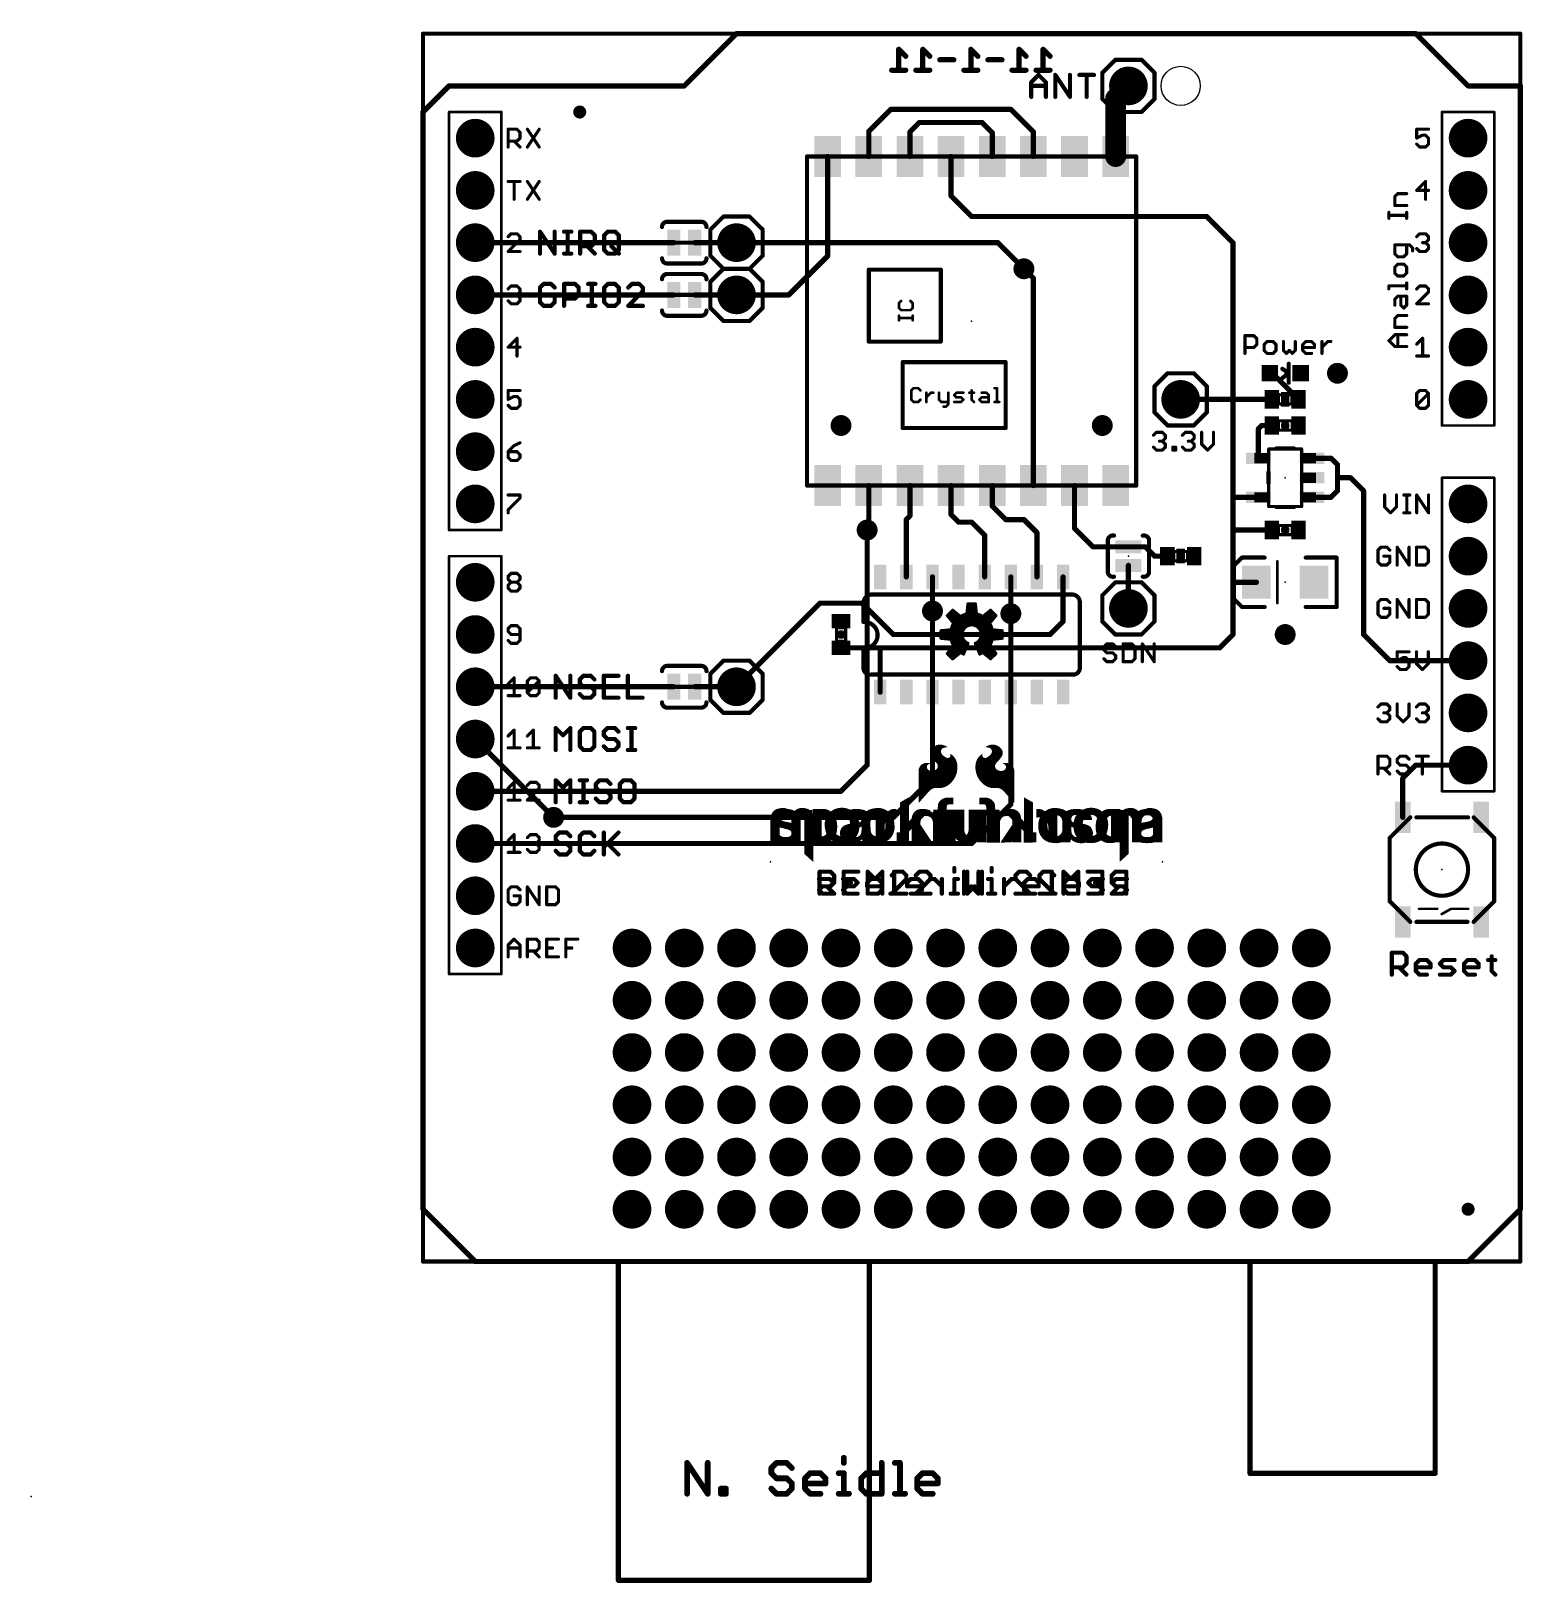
# Model space of a CAD drawing. Extents: x -19.1 to 53.5, y -15.6 to 59.8.
import ezdxf

# ---------------------------------------------------------------- set-up
doc = ezdxf.new("R2010")
doc.units = 0
for name, color, linetype in [('1', 12, 'CONTINUOUS'), ('16', 132, 'CONTINUOUS'), ('17', 110, 'CONTINUOUS'), ('18', 110, 'CONTINUOUS'), ('20', 53, 'CONTINUOUS'), ('21', 41, 'CONTINUOUS'), ('22', 40, 'CONTINUOUS'), ('23', 53, 'CONTINUOUS'), ('24', 53, 'CONTINUOUS'), ('51', 53, 'CONTINUOUS')]:
    doc.layers.add(name, color=color, linetype=linetype)

# ---------------------------------------------------------------- blocks, each defined once
blk = doc.blocks.new('RECT')
blk.add_solid([(-0.5, -0.5), (0.5, -0.5), (-0.5, 0.5), (0.5, 0.5)])
blk = doc.blocks.new('ROUNDP')
at = {"const_width": 0.5}
blk.add_lwpolyline([(0, -0.25, 1), (0, 0.25, 1), (0, -0.25)], format="xyb", dxfattribs=at)
blk = doc.blocks.new('PIE')
at = {"const_width": 0.5}
blk.add_lwpolyline([(0, -0.25, 1), (0, 0.25, 1), (0, -0.25)], format="xyb", dxfattribs=at)
blk = doc.blocks.new('ROUNDV')
at = {"const_width": 0.5}
blk.add_lwpolyline([(0, -0.25, 1), (0, 0.25, 1), (0, -0.25)], format="xyb", dxfattribs=at)

msp = doc.modelspace()

# ---------------------------------------------------------------- linework, layer by layer
at = {"layer": '1'}
for points, const_width in [([(0, 59.69), (53.34, 59.69)], 0.2032), ([(0, 0), (0, 59.69)], 0.2032), ([(53.34, 59.69), (53.34, 0)], 0.2032), ([(33.67, 56.53), (34.29, 57.15)], 1.016), ([(33.67, 53.72), (33.67, 56.53)], 1.016), ([(21.67, 54.944), (22.733, 56.007)], 0.254), ([(22.733, 56.007), (28.575, 56.007)], 0.254), ([(28.575, 56.007), (29.67, 54.912)], 0.254), ([(23.67, 54.912), (24.13, 55.372)], 0.254), ([(24.13, 55.372), (27.178, 55.372)], 0.254), ([(27.178, 55.372), (27.67, 54.88)], 0.254), ([(21.67, 53.72), (21.67, 54.944)], 0.254), ([(23.67, 53.72), (23.67, 54.912)], 0.254), ([(27.67, 54.88), (27.67, 53.72)], 0.254), ([(29.67, 54.912), (29.67, 53.72)], 0.254), ([(19.67, 48.88), (19.67, 53.72)], 0.254), ([(25.67, 51.8), (25.67, 53.72)], 0.254), ([(26.67, 50.8), (25.67, 51.8)], 0.254), ([(38.1, 50.8), (26.67, 50.8)], 0.254), ([(39.37, 49.53), (38.1, 50.8)], 0.254), ([(2.54, 49.53), (12.192, 49.53)], 0.254), ([(12.319, 49.53), (13.081, 49.53)], 0.2032), ([(13.208, 49.53), (15.24, 49.53)], 0.254), ([(39.37, 41.91), (39.37, 49.53)], 0.254), ([(17.78, 46.99), (19.67, 48.88)], 0.254), ([(29.21, 48.26), (29.67, 47.8)], 0.254), ([(29.67, 47.8), (29.67, 37.72)], 0.254), ([(2.54, 46.99), (12.192, 46.99)], 0.254), ([(12.319, 46.99), (13.081, 46.99)], 0.2032), ([(13.208, 46.99), (15.24, 46.99)], 0.254), ([(15.24, 46.99), (17.78, 46.99)], 0.254), ([(41.29, 43.18), (41.16, 43.18)], 0.254), ([(42.56, 41.91), (41.29, 43.18)], 0.254), ([(39.37, 41.91), (36.83, 41.91)], 0.254), ([(39.37, 37.211), (39.37, 41.91)], 0.254), ([(39.37, 41.91), (41.26, 41.91)], 0.254), ([(40.6099, 40.4829), (40.767, 40.64)], 0.254), ([(40.767, 40.64), (41.26, 40.64)], 0.254), ([(40.6099, 39.05), (40.6099, 40.4829)], 0.254), ([(44.135, 39.05), (43.2101, 39.05)], 0.254), ([(44.45, 38.735), (44.135, 39.05)], 0.254), ([(44.45, 38.1), (44.45, 38.735)], 0.254), ([(21.67, 35.64), (21.67, 37.72)], 0.254), ([(23.67, 36.243), (23.67, 37.72)], 0.254), ([(25.67, 36.306), (25.67, 37.72)], 0.254), ([(27.67, 36.719), (27.67, 37.72)], 0.254), ([(31.67, 35.64), (31.67, 37.72)], 0.254), ([(44.45, 38.1), (44.45, 37.465)], 0.254), ([(45.085, 38.1), (44.45, 38.1)], 0.254), ([(45.72, 37.465), (45.085, 38.1)], 0.254), ([(39.37, 35.56), (39.37, 37.211)], 0.254), ([(39.37, 37.211), (39.431, 37.15)], 0.254), ([(39.431, 37.15), (40.6099, 37.15)], 0.254), ([(44.135, 37.15), (43.2101, 37.15)], 0.254), ([(44.45, 37.465), (44.135, 37.15)], 0.254), ([(45.72, 30.48), (45.72, 37.465)], 0.254), ([(23.495, 36.068), (23.67, 36.243)], 0.254), ([(26.035, 35.941), (25.67, 36.306)], 0.254), ([(28.321, 36.068), (27.67, 36.719)], 0.254), ([(21.59, 35.56), (21.67, 35.64)], 0.254), ([(23.495, 33.28), (23.495, 36.068)], 0.254), ([(26.67, 35.941), (26.035, 35.941)], 0.254), ([(27.305, 35.306), (26.67, 35.941)], 0.254), ([(29.21, 36.068), (28.321, 36.068)], 0.254), ([(29.845, 35.433), (29.21, 36.068)], 0.254), ([(29.845, 33.28), (29.845, 35.433)], 0.254), ([(32.57, 34.74), (31.67, 35.64)], 0.254), ([(39.37, 33.02), (39.37, 35.56)], 0.254), ([(39.37, 35.56), (41.26, 35.56)], 0.254), ([(27.305, 33.28), (27.305, 35.306)], 0.254), ([(32.57, 34.74), (34.29, 34.74)], 0.254), ([(34.29, 34.74), (35.11, 34.74)], 0.254), ([(35.11, 34.74), (35.56, 34.29)], 0.254), ([(34.29, 31.75), (34.29, 33.84)], 0.254), ([(35.56, 34.29), (36.18, 34.29)], 0.254), ([(24.765, 31.623), (24.765, 33.28)], 0.254), ([(28.575, 31.496), (28.575, 33.28)], 0.254), ([(31.115, 31.115), (31.115, 33.28)], 0.254), ([(39.37, 33.02), (40.51, 33.02)], 0.254), ([(39.37, 30.48), (39.37, 33.02)], 0.254), ([(15.24, 27.94), (19.304, 32.004)], 0.254), ([(19.304, 32.004), (21.336, 32.004)], 0.254), ([(21.336, 32.004), (22.86, 30.48)], 0.254), ([(30.48, 30.48), (31.115, 31.115)], 0.254), ([(22.86, 30.48), (30.48, 30.48)], 0.254), ([(38.72, 29.83), (39.37, 30.48)], 0.254), ([(46.99, 29.21), (45.72, 30.48)], 0.254), ([(22.225, 29.83), (20.32, 29.83)], 0.254), ([(22.225, 29.83), (38.72, 29.83)], 0.254), ([(22.225, 27.68), (22.225, 29.83)], 0.254), ([(46.99, 29.21), (50.8, 29.21)], 0.254), ([(2.54, 27.94), (12.192, 27.94)], 0.254), ([(12.319, 27.94), (13.081, 27.94)], 0.2032), ([(13.208, 27.94), (15.24, 27.94)], 0.254), ([(6.35, 21.59), (2.54, 25.4)], 0.254), ([(47.625, 23.495), (48.26, 24.13)], 0.254), ([(48.26, 24.13), (50.8, 24.13)], 0.254), ([(47.625, 21.59), (47.625, 23.495)], 0.254), ([(53.34, 0), (0, 0)], 0.2032)]:
    msp.add_lwpolyline(points, dxfattribs=dict(at, const_width=const_width))
for points, const_width in [([(0, 59.7408, 1), (0, 59.6392)], 0.1016), ([(0.0508, 59.69, 1), (-0.0508, 59.69)], 0.1016), ([(53.3908, 59.69, 1), (53.2892, 59.69)], 0.1016), ([(53.34, 59.6392, 1), (53.34, 59.7408)], 0.1016), ([(34.4696, 56.9704, 1), (34.1104, 57.3296)], 0.508), ([(33.924, 56.53, 1), (33.416, 56.53)], 0.508), ([(33.4904, 56.7096, 1), (33.8496, 56.3504)], 0.508), ([(22.733, 56.0705, 1), (22.733, 55.9435)], 0.127), ([(22.7779, 55.9621, 1), (22.6881, 56.0519)], 0.127), ([(28.6199, 56.0519, 1), (28.5301, 55.9621)], 0.127), ([(28.575, 55.9435, 1), (28.575, 56.0705)], 0.127), ([(24.13, 55.4355, 1), (24.13, 55.3085)], 0.127), ([(24.1749, 55.3271, 1), (24.0851, 55.4169)], 0.127), ([(27.2229, 55.4169, 1), (27.1331, 55.3271)], 0.127), ([(27.178, 55.3085, 1), (27.178, 55.4355)], 0.127), ([(21.7335, 54.944, 1), (21.6065, 54.944)], 0.127), ([(21.6251, 54.9889, 1), (21.7149, 54.8991)], 0.127), ([(23.7335, 54.912, 1), (23.6065, 54.912)], 0.127), ([(23.6251, 54.9569, 1), (23.7149, 54.8671)], 0.127), ([(27.7335, 54.88, 1), (27.6065, 54.88)], 0.127), ([(27.6251, 54.8351, 1), (27.7149, 54.9249)], 0.127), ([(29.7335, 54.912, 1), (29.6065, 54.912)], 0.127), ([(29.6251, 54.8671, 1), (29.7149, 54.9569)], 0.127), ([(19.7335, 53.72, 1), (19.6065, 53.72)], 0.127), ([(21.6065, 53.72, 1), (21.7335, 53.72)], 0.127), ([(23.6065, 53.72, 1), (23.7335, 53.72)], 0.127), ([(25.7335, 53.72, 1), (25.6065, 53.72)], 0.127), ([(27.6065, 53.72, 1), (27.7335, 53.72)], 0.127), ([(29.6065, 53.72, 1), (29.7335, 53.72)], 0.127), ([(33.416, 53.72, 1), (33.924, 53.72)], 0.508), ([(25.7149, 51.8449, 1), (25.6251, 51.7551)], 0.127), ([(25.6065, 51.8, 1), (25.7335, 51.8)], 0.127), ([(26.67, 50.8635, 1), (26.67, 50.7365)], 0.127), ([(26.6251, 50.7551, 1), (26.7149, 50.8449)], 0.127), ([(38.1449, 50.8449, 1), (38.0551, 50.7551)], 0.127), ([(38.1, 50.7365, 1), (38.1, 50.8635)], 0.127), ([(2.54, 49.5935, 1), (2.54, 49.4665)], 0.127), ([(12.192, 49.4665, 1), (12.192, 49.5935)], 0.127), ([(12.319, 49.5808, 1), (12.319, 49.4792)], 0.1016), ([(13.081, 49.4792, 1), (13.081, 49.5808)], 0.1016), ([(13.208, 49.5935, 1), (13.208, 49.4665)], 0.127), ([(15.24, 49.4665, 1), (15.24, 49.5935)], 0.127), ([(39.4335, 49.53, 1), (39.3065, 49.53)], 0.127), ([(39.3251, 49.4851, 1), (39.4149, 49.5749)], 0.127), ([(19.6065, 48.88, 1), (19.7335, 48.88)], 0.127), ([(19.7149, 48.8351, 1), (19.6251, 48.9249)], 0.127), ([(29.2549, 48.3049, 1), (29.1651, 48.2151)], 0.127), ([(29.7335, 47.8, 1), (29.6065, 47.8)], 0.127), ([(29.6251, 47.7551, 1), (29.7149, 47.8449)], 0.127), ([(2.54, 47.0535, 1), (2.54, 46.9265)], 0.127), ([(12.192, 46.9265, 1), (12.192, 47.0535)], 0.127), ([(12.319, 47.0408, 1), (12.319, 46.9392)], 0.1016), ([(13.081, 46.9392, 1), (13.081, 47.0408)], 0.1016), ([(13.208, 47.0535, 1), (13.208, 46.9265)], 0.127), ([(15.24, 47.0535, 1), (15.24, 46.9265)], 0.127), ([(15.24, 46.9265, 1), (15.24, 47.0535)], 0.127), ([(17.7351, 47.0349, 1), (17.8249, 46.9451)], 0.127), ([(17.78, 46.9265, 1), (17.78, 47.0535)], 0.127), ([(41.16, 43.2435, 1), (41.16, 43.1165)], 0.127), ([(41.3349, 43.2249, 1), (41.2451, 43.1351)], 0.127), ([(41.29, 43.1165, 1), (41.29, 43.2435)], 0.127), ([(36.83, 41.9735, 1), (36.83, 41.8465)], 0.127), ([(39.4335, 41.91, 1), (39.3065, 41.91)], 0.127), ([(39.37, 41.9735, 1), (39.37, 41.8465)], 0.127), ([(39.3065, 41.91, 1), (39.4335, 41.91)], 0.127), ([(39.37, 41.8465, 1), (39.37, 41.9735)], 0.127), ([(41.26, 41.8465, 1), (41.26, 41.9735)], 0.127), ([(42.5151, 41.8651, 1), (42.6049, 41.9549)], 0.127), ([(40.767, 40.7035, 1), (40.767, 40.5765)], 0.127), ([(40.8119, 40.5951, 1), (40.7221, 40.6849)], 0.127), ([(41.26, 40.5765, 1), (41.26, 40.7035)], 0.127), ([(40.6734, 40.4829, 1), (40.5464, 40.4829)], 0.127), ([(40.565, 40.5278, 1), (40.6548, 40.438)], 0.127), ([(40.5464, 39.05, 1), (40.6734, 39.05)], 0.127), ([(43.2101, 39.1135, 1), (43.2101, 38.9865)], 0.127), ([(44.1799, 39.0949, 1), (44.0901, 39.0051)], 0.127), ([(44.135, 38.9865, 1), (44.135, 39.1135)], 0.127), ([(44.5135, 38.735, 1), (44.3865, 38.735)], 0.127), ([(44.4051, 38.6901, 1), (44.4949, 38.7799)], 0.127), ([(21.7335, 37.72, 1), (21.6065, 37.72)], 0.127), ([(23.7335, 37.72, 1), (23.6065, 37.72)], 0.127), ([(25.7335, 37.72, 1), (25.6065, 37.72)], 0.127), ([(27.7335, 37.72, 1), (27.6065, 37.72)], 0.127), ([(29.6065, 37.72, 1), (29.7335, 37.72)], 0.127), ([(31.7335, 37.72, 1), (31.6065, 37.72)], 0.127), ([(44.5135, 38.1, 1), (44.3865, 38.1)], 0.127), ([(44.45, 38.1635, 1), (44.45, 38.0365)], 0.127), ([(44.3865, 38.1, 1), (44.5135, 38.1)], 0.127), ([(45.1299, 38.1449, 1), (45.0401, 38.0551)], 0.127), ([(45.085, 38.0365, 1), (45.085, 38.1635)], 0.127), ([(39.4335, 37.211, 1), (39.3065, 37.211)], 0.127), ([(39.4149, 37.2559, 1), (39.3251, 37.1661)], 0.127), ([(39.3065, 37.211, 1), (39.4335, 37.211)], 0.127), ([(39.431, 37.2135, 1), (39.431, 37.0865)], 0.127), ([(39.3861, 37.1051, 1), (39.4759, 37.1949)], 0.127), ([(40.6099, 37.0865, 1), (40.6099, 37.2135)], 0.127), ([(43.2101, 37.2135, 1), (43.2101, 37.0865)], 0.127), ([(44.0901, 37.1949, 1), (44.1799, 37.1051)], 0.127), ([(44.135, 37.0865, 1), (44.135, 37.2135)], 0.127), ([(44.3865, 37.465, 1), (44.5135, 37.465)], 0.127), ([(44.4949, 37.4201, 1), (44.4051, 37.5099)], 0.127), ([(45.7835, 37.465, 1), (45.6565, 37.465)], 0.127), ([(45.6751, 37.4201, 1), (45.7649, 37.5099)], 0.127), ([(23.6065, 36.243, 1), (23.7335, 36.243)], 0.127), ([(23.7149, 36.1981, 1), (23.6251, 36.2879)], 0.127), ([(25.7149, 36.3509, 1), (25.6251, 36.2611)], 0.127), ([(25.6065, 36.306, 1), (25.7335, 36.306)], 0.127), ([(27.7149, 36.7639, 1), (27.6251, 36.6741)], 0.127), ([(27.6065, 36.719, 1), (27.7335, 36.719)], 0.127), ([(21.5451, 35.6049, 1), (21.6349, 35.5151)], 0.127), ([(21.6065, 35.64, 1), (21.7335, 35.64)], 0.127), ([(21.7149, 35.5951, 1), (21.6251, 35.6849)], 0.127), ([(23.5585, 36.068, 1), (23.4315, 36.068)], 0.127), ([(23.4501, 36.1129, 1), (23.5399, 36.0231)], 0.127), ([(26.035, 36.0045, 1), (26.035, 35.8775)], 0.127), ([(25.9901, 35.8961, 1), (26.0799, 35.9859)], 0.127), ([(26.7149, 35.9859, 1), (26.6251, 35.8961)], 0.127), ([(26.67, 35.8775, 1), (26.67, 36.0045)], 0.127), ([(28.321, 36.1315, 1), (28.321, 36.0045)], 0.127), ([(28.2761, 36.0231, 1), (28.3659, 36.1129)], 0.127), ([(29.2549, 36.1129, 1), (29.1651, 36.0231)], 0.127), ([(29.21, 36.0045, 1), (29.21, 36.1315)], 0.127), ([(29.9085, 35.433, 1), (29.7815, 35.433)], 0.127), ([(29.8001, 35.3881, 1), (29.8899, 35.4779)], 0.127), ([(31.7149, 35.6849, 1), (31.6251, 35.5951)], 0.127), ([(31.6065, 35.64, 1), (31.7335, 35.64)], 0.127), ([(39.4335, 35.56, 1), (39.3065, 35.56)], 0.127), ([(39.37, 35.6235, 1), (39.37, 35.4965)], 0.127), ([(39.3065, 35.56, 1), (39.4335, 35.56)], 0.127), ([(41.26, 35.4965, 1), (41.26, 35.6235)], 0.127), ([(27.3685, 35.306, 1), (27.2415, 35.306)], 0.127), ([(27.2601, 35.2611, 1), (27.3499, 35.3509)], 0.127), ([(32.57, 34.8035, 1), (32.57, 34.6765)], 0.127), ([(32.5251, 34.6951, 1), (32.6149, 34.7849)], 0.127), ([(34.29, 34.8035, 1), (34.29, 34.6765)], 0.127), ([(34.29, 34.6765, 1), (34.29, 34.8035)], 0.127), ([(35.1549, 34.7849, 1), (35.0651, 34.6951)], 0.127), ([(35.11, 34.6765, 1), (35.11, 34.8035)], 0.127), ([(34.3535, 33.84, 1), (34.2265, 33.84)], 0.127), ([(35.56, 34.3535, 1), (35.56, 34.2265)], 0.127), ([(35.5151, 34.2451, 1), (35.6049, 34.3349)], 0.127), ([(36.18, 34.2265, 1), (36.18, 34.3535)], 0.127), ([(23.4315, 33.28, 1), (23.5585, 33.28)], 0.127), ([(24.8285, 33.28, 1), (24.7015, 33.28)], 0.127), ([(27.2415, 33.28, 1), (27.3685, 33.28)], 0.127), ([(28.6385, 33.28, 1), (28.5115, 33.28)], 0.127), ([(29.7815, 33.28, 1), (29.9085, 33.28)], 0.127), ([(31.1785, 33.28, 1), (31.0515, 33.28)], 0.127), ([(39.37, 33.0835, 1), (39.37, 32.9565)], 0.127), ([(39.4335, 33.02, 1), (39.3065, 33.02)], 0.127), ([(39.3065, 33.02, 1), (39.4335, 33.02)], 0.127), ([(40.51, 32.9565, 1), (40.51, 33.0835)], 0.127), ([(19.304, 32.0675, 1), (19.304, 31.9405)], 0.127), ([(19.3489, 31.9591, 1), (19.2591, 32.0489)], 0.127), ([(21.3809, 32.0489, 1), (21.2911, 31.9591)], 0.127), ([(21.336, 31.9405, 1), (21.336, 32.0675)], 0.127), ([(24.7015, 31.623, 1), (24.8285, 31.623)], 0.127), ([(34.2265, 31.75, 1), (34.3535, 31.75)], 0.127), ([(28.5115, 31.496, 1), (28.6385, 31.496)], 0.127), ([(31.0515, 31.115, 1), (31.1785, 31.115)], 0.127), ([(31.1599, 31.0701, 1), (31.0701, 31.1599)], 0.127), ([(22.86, 30.5435, 1), (22.86, 30.4165)], 0.127), ([(22.8151, 30.4351, 1), (22.9049, 30.5249)], 0.127), ([(30.4351, 30.5249, 1), (30.5249, 30.4351)], 0.127), ([(30.48, 30.4165, 1), (30.48, 30.5435)], 0.127), ([(39.3065, 30.48, 1), (39.4335, 30.48)], 0.127), ([(39.4149, 30.4351, 1), (39.3251, 30.5249)], 0.127), ([(45.7649, 30.5249, 1), (45.6751, 30.4351)], 0.127), ([(45.6565, 30.48, 1), (45.7835, 30.48)], 0.127), ([(20.32, 29.8935, 1), (20.32, 29.7665)], 0.127), ([(22.225, 29.8935, 1), (22.225, 29.7665)], 0.127), ([(22.2885, 29.83, 1), (22.1615, 29.83)], 0.127), ([(22.225, 29.7665, 1), (22.225, 29.8935)], 0.127), ([(38.6751, 29.8749, 1), (38.7649, 29.7851)], 0.127), ([(38.72, 29.7665, 1), (38.72, 29.8935)], 0.127), ([(46.99, 29.2735, 1), (46.99, 29.1465)], 0.127), ([(46.9451, 29.1651, 1), (47.0349, 29.2549)], 0.127), ([(50.8, 29.1465, 1), (50.8, 29.2735)], 0.127), ([(2.54, 28.0035, 1), (2.54, 27.8765)], 0.127), ([(12.192, 27.8765, 1), (12.192, 28.0035)], 0.127), ([(12.319, 27.9908, 1), (12.319, 27.8892)], 0.1016), ([(13.081, 27.8892, 1), (13.081, 27.9908)], 0.1016), ([(13.208, 28.0035, 1), (13.208, 27.8765)], 0.127), ([(15.1951, 27.9849, 1), (15.2849, 27.8951)], 0.127), ([(15.24, 27.8765, 1), (15.24, 28.0035)], 0.127), ([(22.1615, 27.68, 1), (22.2885, 27.68)], 0.127), ([(2.5849, 25.4449, 1), (2.4951, 25.3551)], 0.127), ([(48.26, 24.1935, 1), (48.26, 24.0665)], 0.127), ([(48.3049, 24.0851, 1), (48.2151, 24.1749)], 0.127), ([(50.8, 24.0665, 1), (50.8, 24.1935)], 0.127), ([(47.6885, 23.495, 1), (47.5615, 23.495)], 0.127), ([(47.5801, 23.5399, 1), (47.6699, 23.4501)], 0.127), ([(6.3051, 21.5451, 1), (6.3949, 21.6349)], 0.127), ([(47.5615, 21.59, 1), (47.6885, 21.59)], 0.127), ([(0, 0.0508, 1), (0, -0.0508)], 0.1016), ([(-0.0508, 0, 1), (0.0508, 0)], 0.1016), ([(53.2892, 0, 1), (53.3908, 0)], 0.1016), ([(53.34, -0.0508, 1), (53.34, 0.0508)], 0.1016)]:
    msp.add_lwpolyline(points, format="xyb", dxfattribs=dict(at, const_width=const_width))
at = {"layer": '16'}
for points, const_width in [([(0, 0), (0, 59.69)], 0.2032), ([(0, 59.69), (53.34, 59.69)], 0.2032), ([(53.34, 59.69), (53.34, 0)], 0.2032), ([(23.4636, 58.5899), (23.1247, 58.9289)], 0.254), ([(23.1247, 58.9289), (23.1247, 57.912)], 0.254), ([(24.633, 58.5899), (24.2941, 58.9289)], 0.254), ([(24.2941, 58.9289), (24.2941, 57.912)], 0.254), ([(26.9718, 58.5899), (26.6329, 58.9289)], 0.254), ([(26.6329, 58.9289), (26.6329, 57.912)], 0.254), ([(29.3106, 58.5899), (28.9716, 58.9289)], 0.254), ([(28.9716, 58.9289), (28.9716, 57.912)], 0.254), ([(30.48, 58.5899), (30.141, 58.9289)], 0.254), ([(30.141, 58.9289), (30.141, 57.912)], 0.254), ([(25.8024, 58.4204), (25.1245, 58.4204)], 0.254), ([(28.1412, 58.4204), (27.4633, 58.4204)], 0.254), ([(23.4636, 57.912), (22.7857, 57.912)], 0.254), ([(24.633, 57.912), (23.9551, 57.912)], 0.254), ([(26.9718, 57.912), (26.2939, 57.912)], 0.254), ([(29.3106, 57.912), (28.6327, 57.912)], 0.254), ([(30.48, 57.912), (29.8021, 57.912)], 0.254), ([(15.24, 49.53), (27.94, 49.53)], 0.254), ([(27.94, 49.53), (29.21, 48.26)], 0.254), ([(21.59, 24.13), (21.59, 35.56)], 0.254), ([(24.765, 23.495), (24.765, 31.623)], 0.254), ([(28.575, 22.225), (28.575, 31.496)], 0.254), ([(20.32, 22.86), (21.59, 24.13)], 0.254), ([(22.86, 21.59), (24.765, 23.495)], 0.254), ([(2.54, 22.86), (20.32, 22.86)], 0.254), ([(26.67, 20.32), (28.575, 22.225)], 0.254), ([(6.35, 21.59), (22.86, 21.59)], 0.254), ([(2.54, 20.32), (26.67, 20.32)], 0.254), ([(53.34, 0), (0, 0)], 0.2032)]:
    msp.add_lwpolyline(points, dxfattribs=dict(at, const_width=const_width))
for points, const_width in [([(0.0508, 59.69, 1), (-0.0508, 59.69)], 0.1016), ([(0, 59.7408, 1), (0, 59.6392)], 0.1016), ([(53.3908, 59.69, 1), (53.2892, 59.69)], 0.1016), ([(53.34, 59.6392, 1), (53.34, 59.7408)], 0.1016), ([(23.1696, 58.9738, 1), (23.0798, 58.884)], 0.127), ([(23.1882, 58.9289, 1), (23.0612, 58.9289)], 0.127), ([(24.339, 58.9738, 1), (24.2492, 58.884)], 0.127), ([(24.3576, 58.9289, 1), (24.2306, 58.9289)], 0.127), ([(26.6778, 58.9738, 1), (26.588, 58.884)], 0.127), ([(26.6964, 58.9289, 1), (26.5694, 58.9289)], 0.127), ([(29.0165, 58.9738, 1), (28.9267, 58.884)], 0.127), ([(29.0351, 58.9289, 1), (28.9081, 58.9289)], 0.127), ([(30.1859, 58.9738, 1), (30.0961, 58.884)], 0.127), ([(30.2045, 58.9289, 1), (30.0775, 58.9289)], 0.127), ([(23.4187, 58.545, 1), (23.5085, 58.6348)], 0.127), ([(24.5881, 58.545, 1), (24.6779, 58.6348)], 0.127), ([(25.1245, 58.4839, 1), (25.1245, 58.3569)], 0.127), ([(25.8024, 58.3569, 1), (25.8024, 58.4839)], 0.127), ([(26.9269, 58.545, 1), (27.0167, 58.6348)], 0.127), ([(27.4633, 58.4839, 1), (27.4633, 58.3569)], 0.127), ([(28.1412, 58.3569, 1), (28.1412, 58.4839)], 0.127), ([(29.2657, 58.545, 1), (29.3555, 58.6348)], 0.127), ([(30.4351, 58.545, 1), (30.5249, 58.6348)], 0.127), ([(22.7857, 57.9755, 1), (22.7857, 57.8485)], 0.127), ([(23.0612, 57.912, 1), (23.1882, 57.912)], 0.127), ([(23.4636, 57.8485, 1), (23.4636, 57.9755)], 0.127), ([(23.9551, 57.9755, 1), (23.9551, 57.8485)], 0.127), ([(24.2306, 57.912, 1), (24.3576, 57.912)], 0.127), ([(24.633, 57.8485, 1), (24.633, 57.9755)], 0.127), ([(26.2939, 57.9755, 1), (26.2939, 57.8485)], 0.127), ([(26.5694, 57.912, 1), (26.6964, 57.912)], 0.127), ([(26.9718, 57.8485, 1), (26.9718, 57.9755)], 0.127), ([(28.6327, 57.9755, 1), (28.6327, 57.8485)], 0.127), ([(28.9081, 57.912, 1), (29.0351, 57.912)], 0.127), ([(29.3106, 57.8485, 1), (29.3106, 57.9755)], 0.127), ([(29.8021, 57.9755, 1), (29.8021, 57.8485)], 0.127), ([(30.0775, 57.912, 1), (30.2045, 57.912)], 0.127), ([(30.48, 57.8485, 1), (30.48, 57.9755)], 0.127), ([(15.24, 49.5935, 1), (15.24, 49.4665)], 0.127), ([(27.9849, 49.5749, 1), (27.8951, 49.4851)], 0.127), ([(27.94, 49.4665, 1), (27.94, 49.5935)], 0.127), ([(29.1651, 48.2151, 1), (29.2549, 48.3049)], 0.127), ([(21.6535, 35.56, 1), (21.5265, 35.56)], 0.127), ([(24.8285, 31.623, 1), (24.7015, 31.623)], 0.127), ([(28.6385, 31.496, 1), (28.5115, 31.496)], 0.127), ([(21.5265, 24.13, 1), (21.6535, 24.13)], 0.127), ([(21.6349, 24.0851, 1), (21.5451, 24.1749)], 0.127), ([(24.7015, 23.495, 1), (24.8285, 23.495)], 0.127), ([(24.8099, 23.4501, 1), (24.7201, 23.5399)], 0.127), ([(2.54, 22.9235, 1), (2.54, 22.7965)], 0.127), ([(20.2751, 22.9049, 1), (20.3649, 22.8151)], 0.127), ([(20.32, 22.7965, 1), (20.32, 22.9235)], 0.127), ([(28.5115, 22.225, 1), (28.6385, 22.225)], 0.127), ([(28.6199, 22.1801, 1), (28.5301, 22.2699)], 0.127), ([(6.35, 21.6535, 1), (6.35, 21.5265)], 0.127), ([(22.8151, 21.6349, 1), (22.9049, 21.5451)], 0.127), ([(22.86, 21.5265, 1), (22.86, 21.6535)], 0.127), ([(2.54, 20.3835, 1), (2.54, 20.2565)], 0.127), ([(26.6251, 20.3649, 1), (26.7149, 20.2751)], 0.127), ([(26.67, 20.2565, 1), (26.67, 20.3835)], 0.127), ([(0, 0.0508, 1), (0, -0.0508)], 0.1016), ([(-0.0508, 0, 1), (0.0508, 0)], 0.1016), ([(53.2892, 0, 1), (53.3908, 0)], 0.1016), ([(53.34, -0.0508, 1), (53.34, 0.0508)], 0.1016)]:
    msp.add_lwpolyline(points, format="xyb", dxfattribs=dict(at, const_width=const_width))
at = {"layer": '20', "const_width": 0.2032}
for points in [[(12.7, 57.15), (15.24, 59.69)], [(15.24, 59.69), (48.26, 59.69)], [(48.26, 59.69), (50.8, 57.15)], [(0, 55.88), (1.27, 57.15)], [(1.27, 57.15), (12.7, 57.15)], [(50.8, 57.15), (53.34, 57.15)], [(53.34, 57.15), (53.34, 2.54)], [(0, 2.54), (0, 55.88)], [(2.54, 0), (0, 2.54)], [(53.34, 2.54), (50.8, 0)], [(50.8, 0), (2.54, 0)]]:
    msp.add_lwpolyline(points, dxfattribs=at)
at = {"layer": '20', "const_width": 0.1016}
for points in [[(15.24, 59.7408, 1), (15.24, 59.6392)], [(15.2759, 59.6541, 1), (15.2041, 59.7259)], [(48.2959, 59.7259, 1), (48.2241, 59.6541)], [(48.26, 59.6392, 1), (48.26, 59.7408)], [(1.27, 57.2008, 1), (1.27, 57.0992)], [(1.3059, 57.1141, 1), (1.2341, 57.1859)], [(12.6641, 57.1859, 1), (12.7359, 57.1141)], [(12.7, 57.0992, 1), (12.7, 57.2008)], [(50.8, 57.2008, 1), (50.8, 57.0992)], [(50.7641, 57.1141, 1), (50.8359, 57.1859)], [(53.3908, 57.15, 1), (53.2892, 57.15)], [(53.34, 57.0992, 1), (53.34, 57.2008)], [(0.0508, 55.88, 1), (-0.0508, 55.88)], [(-0.0359, 55.9159, 1), (0.0359, 55.8441)], [(0.0359, 2.5759, 1), (-0.0359, 2.5041)], [(-0.0508, 2.54, 1), (0.0508, 2.54)], [(53.2892, 2.54, 1), (53.3908, 2.54)], [(53.3759, 2.5041, 1), (53.3041, 2.5759)], [(2.54, 0.0508, 1), (2.54, -0.0508)], [(2.5041, -0.0359, 1), (2.5759, 0.0359)], [(50.7641, 0.0359, 1), (50.8359, -0.0359)], [(50.8, -0.0508, 1), (50.8, 0.0508)]]:
    msp.add_lwpolyline(points, format="xyb", dxfattribs=at)
at = {"layer": '20'}
msp.add_circle((36.83, 57.15), 0.9525, dxfattribs=at)
at = {"layer": '21'}
for points, const_width in [([(33.655, 58.42), (33.02, 57.785)], 0.2032), ([(34.925, 58.42), (33.655, 58.42)], 0.2032), ([(35.56, 57.785), (34.925, 58.42)], 0.2032), ([(29.5656, 57.3284), (29.9215, 57.6843)], 0.2032), ([(29.5656, 56.6166), (29.5656, 57.3284)], 0.2032), ([(29.9215, 57.6843), (30.2774, 57.3284)], 0.2032), ([(30.2774, 57.3284), (30.2774, 56.6166)], 0.2032), ([(30.735, 56.6166), (30.735, 57.6843)], 0.2032), ([(30.735, 57.6843), (31.4468, 56.6166)], 0.2032), ([(31.4468, 56.6166), (31.4468, 57.6843)], 0.2032), ([(31.9044, 57.6843), (32.6162, 57.6843)], 0.2032), ([(32.2603, 56.6166), (32.2603, 57.6843)], 0.2032), ([(33.02, 57.785), (33.02, 56.515)], 0.2032), ([(35.56, 56.515), (35.56, 57.785)], 0.2032), ([(29.5656, 57.1505), (30.2774, 57.1505)], 0.2032), ([(33.02, 56.515), (33.655, 55.88)], 0.2032), ([(34.925, 55.88), (35.56, 56.515)], 0.2032), ([(33.655, 55.88), (34.925, 55.88)], 0.2032), ([(4.1402, 54.1782), (4.1402, 55.0425)], 0.1524), ([(4.1402, 55.0425), (4.5724, 55.0425)], 0.1524), ([(4.5724, 55.0425), (4.7164, 54.8985)], 0.1524), ([(5.0757, 55.0425), (5.6519, 54.1782)], 0.1524), ([(5.6519, 55.0425), (5.0757, 54.1782)], 0.1524), ([(48.8786, 55.0425), (48.3024, 55.0425)], 0.1524), ([(48.3024, 55.0425), (48.3024, 54.6104)], 0.1524), ([(4.5724, 54.4663), (4.1402, 54.4663)], 0.1524), ([(4.4283, 54.4663), (4.7164, 54.1782)], 0.1524), ([(4.7164, 54.6104), (4.5724, 54.4663)], 0.1524), ([(4.7164, 54.8985), (4.7164, 54.6104)], 0.1524), ([(48.3024, 54.6104), (48.5905, 54.7544)], 0.1524), ([(48.4464, 54.1782), (48.3024, 54.3223)], 0.1524), ([(48.5905, 54.7544), (48.7346, 54.7544)], 0.1524), ([(48.7346, 54.7544), (48.8786, 54.6104)], 0.1524), ([(48.8786, 54.3223), (48.7346, 54.1782)], 0.1524), ([(48.8786, 54.6104), (48.8786, 54.3223)], 0.1524), ([(18.67, 37.72), (18.67, 53.72)], 0.2032), ([(34.67, 53.72), (34.67, 37.72)], 0.2032), ([(48.7346, 54.1782), (48.4464, 54.1782)], 0.1524), ([(4.1402, 52.5025), (4.7164, 52.5025)], 0.1524), ([(4.4283, 51.6382), (4.4283, 52.5025)], 0.1524), ([(5.0757, 52.5025), (5.6519, 51.6382)], 0.1524), ([(5.6519, 52.5025), (5.0757, 51.6382)], 0.1524), ([(48.7346, 52.5025), (48.3024, 52.0704)], 0.1524), ([(48.3024, 52.0704), (48.8786, 52.0704)], 0.1524), ([(48.7346, 51.6382), (48.7346, 52.5025)], 0.1524), ([(47.2393, 51.7698), (47.3833, 51.9139)], 0.1524), ([(47.2393, 51.3377), (47.2393, 51.7698)], 0.1524), ([(47.8155, 51.3377), (47.2393, 51.3377)], 0.1524), ([(47.3833, 51.9139), (47.8155, 51.9139)], 0.1524), ([(11.8745, 50.546), (13.5255, 50.546)], 0.2032), ([(14.605, 50.8), (13.97, 50.165)], 0.2032), ([(15.875, 50.8), (14.605, 50.8)], 0.2032), ([(16.51, 50.165), (15.875, 50.8)], 0.2032), ([(46.9512, 50.714), (46.9512, 51.0021)], 0.1524), ([(47.8155, 50.8581), (46.9512, 50.8581)], 0.1524), ([(47.8155, 50.714), (47.8155, 51.0021)], 0.1524), ([(4.2843, 49.9625), (4.1402, 49.8185)], 0.1524), ([(4.5724, 49.9625), (4.2843, 49.9625)], 0.1524), ([(4.7164, 49.8185), (4.5724, 49.9625)], 0.1524), ([(4.7164, 49.6744), (4.7164, 49.8185)], 0.1524), ([(5.6896, 48.9966), (5.6896, 50.0643)], 0.2032), ([(5.6896, 50.0643), (6.4014, 48.9966)], 0.2032), ([(6.4014, 48.9966), (6.4014, 50.0643)], 0.2032), ([(6.859, 50.0643), (7.2149, 50.0643)], 0.2032), ([(7.0369, 48.9966), (7.0369, 50.0643)], 0.2032), ([(7.6386, 48.9966), (7.6386, 50.0643)], 0.2032), ([(7.6386, 50.0643), (8.1724, 50.0643)], 0.2032), ([(8.1724, 50.0643), (8.3504, 49.8864)], 0.2032), ([(8.3504, 49.8864), (8.3504, 49.5305)], 0.2032), ([(8.808, 49.8864), (8.9859, 50.0643)], 0.2032), ([(8.808, 49.1746), (8.808, 49.8864)], 0.2032), ([(8.9859, 50.0643), (9.3418, 50.0643)], 0.2032), ([(9.3418, 50.0643), (9.5198, 49.8864)], 0.2032), ([(9.5198, 49.8864), (9.5198, 49.1746)], 0.2032), ([(13.97, 50.165), (13.97, 48.895)], 0.2032), ([(16.51, 48.895), (16.51, 50.165)], 0.2032), ([(48.3024, 49.8185), (48.4464, 49.9625)], 0.1524), ([(48.4464, 49.9625), (48.7346, 49.9625)], 0.1524), ([(48.7346, 49.9625), (48.8786, 49.8185)], 0.1524), ([(48.8786, 49.8185), (48.8786, 49.6744)], 0.1524), ([(4.1402, 49.0982), (4.7164, 49.6744)], 0.1524), ([(4.7164, 49.0982), (4.1402, 49.0982)], 0.1524), ([(6.859, 48.9966), (7.2149, 48.9966)], 0.2032), ([(8.1724, 49.3525), (7.6386, 49.3525)], 0.2032), ([(7.9945, 49.3525), (8.3504, 48.9966)], 0.2032), ([(8.3504, 49.5305), (8.1724, 49.3525)], 0.2032), ([(8.9859, 48.9966), (8.808, 49.1746)], 0.2032), ([(9.3418, 48.9966), (8.9859, 48.9966)], 0.2032), ([(9.1639, 49.3525), (9.5198, 48.9966)], 0.2032), ([(9.5198, 49.1746), (9.3418, 48.9966)], 0.2032), ([(47.9596, 49.4192), (47.2393, 49.4192)], 0.1524), ([(47.2393, 49.4192), (47.2393, 48.987)], 0.1524), ([(47.2393, 48.987), (47.3833, 48.843)], 0.1524), ([(47.6714, 48.843), (47.8155, 48.987)], 0.1524), ([(47.8155, 48.987), (47.8155, 49.4192)], 0.1524), ([(48.1036, 49.2751), (47.9596, 49.4192)], 0.1524), ([(48.1036, 49.1311), (48.1036, 49.2751)], 0.1524), ([(48.4464, 49.0982), (48.3024, 49.2423)], 0.1524), ([(48.7346, 49.0982), (48.4464, 49.0982)], 0.1524), ([(48.7346, 49.5304), (48.5905, 49.5304)], 0.1524), ([(48.8786, 49.6744), (48.7346, 49.5304)], 0.1524), ([(48.7346, 49.5304), (48.8786, 49.3863)], 0.1524), ([(48.8786, 49.2423), (48.7346, 49.0982)], 0.1524), ([(48.8786, 49.3863), (48.8786, 49.2423)], 0.1524), ([(13.5255, 48.514), (11.8745, 48.514)], 0.2032), ([(13.97, 48.895), (14.605, 48.26)], 0.2032), ([(14.605, 48.26), (13.97, 47.625)], 0.2032), ([(15.875, 48.26), (14.605, 48.26)], 0.2032), ([(14.605, 48.26), (15.875, 48.26)], 0.2032), ([(15.875, 48.26), (16.51, 48.895)], 0.2032), ([(16.51, 47.625), (15.875, 48.26)], 0.2032), ([(21.67, 44.72), (21.67, 48.22)], 0.2032), ([(21.67, 48.22), (25.17, 48.22)], 0.2032), ([(25.17, 48.22), (25.17, 44.72)], 0.2032), ([(47.3833, 48.4837), (47.2393, 48.3396)], 0.1524), ([(47.2393, 48.3396), (47.2393, 48.0515)], 0.1524), ([(47.3833, 48.843), (47.6714, 48.843)], 0.1524), ([(47.6714, 48.4837), (47.3833, 48.4837)], 0.1524), ([(47.8155, 48.3396), (47.6714, 48.4837)], 0.1524), ([(47.8155, 48.0515), (47.8155, 48.3396)], 0.1524), ([(5.8676, 47.5243), (5.6896, 47.3464)], 0.2032), ([(6.2235, 47.5243), (5.8676, 47.5243)], 0.2032), ([(6.4014, 47.3464), (6.2235, 47.5243)], 0.2032), ([(6.859, 46.4566), (6.859, 47.5243)], 0.2032), ([(6.859, 47.5243), (7.3929, 47.5243)], 0.2032), ([(7.3929, 47.5243), (7.5708, 47.3464)], 0.2032), ([(8.0284, 47.5243), (8.3843, 47.5243)], 0.2032), ([(8.2063, 46.4566), (8.2063, 47.5243)], 0.2032), ([(8.9859, 47.5243), (8.808, 47.3464)], 0.2032), ([(9.3418, 47.5243), (8.9859, 47.5243)], 0.2032), ([(9.5198, 47.3464), (9.3418, 47.5243)], 0.2032), ([(10.1553, 47.5243), (9.9774, 47.3464)], 0.2032), ([(10.5112, 47.5243), (10.1553, 47.5243)], 0.2032), ([(10.6892, 47.3464), (10.5112, 47.5243)], 0.2032), ([(11.8745, 48.006), (13.5255, 48.006)], 0.2032), ([(13.97, 47.625), (13.97, 46.355)], 0.2032), ([(16.51, 46.355), (16.51, 47.625)], 0.2032), ([(47.2393, 48.0515), (47.3833, 47.9074)], 0.1524), ([(47.3833, 47.9074), (47.6714, 47.9074)], 0.1524), ([(47.6714, 47.9074), (47.8155, 48.0515)], 0.1524), ([(47.8155, 47.2838), (47.8155, 47.5719)], 0.1524), ([(4.1402, 47.2785), (4.2843, 47.4225)], 0.1524), ([(4.2843, 46.5582), (4.1402, 46.7023)], 0.1524), ([(4.2843, 47.4225), (4.5724, 47.4225)], 0.1524), ([(4.5724, 46.9904), (4.4283, 46.9904)], 0.1524), ([(4.5724, 47.4225), (4.7164, 47.2785)], 0.1524), ([(4.7164, 47.1344), (4.5724, 46.9904)], 0.1524), ([(4.5724, 46.9904), (4.7164, 46.8463)], 0.1524), ([(4.7164, 46.7023), (4.5724, 46.5582)], 0.1524), ([(4.7164, 47.2785), (4.7164, 47.1344)], 0.1524), ([(4.7164, 46.8463), (4.7164, 46.7023)], 0.1524), ([(5.6896, 47.3464), (5.6896, 46.6346)], 0.2032), ([(6.4014, 46.9905), (6.0455, 46.9905)], 0.2032), ([(6.4014, 46.6346), (6.4014, 46.9905)], 0.2032), ([(7.3929, 46.8125), (6.859, 46.8125)], 0.2032), ([(7.5708, 46.9905), (7.3929, 46.8125)], 0.2032), ([(7.5708, 47.3464), (7.5708, 46.9905)], 0.2032), ([(8.808, 47.3464), (8.808, 46.6346)], 0.2032), ([(9.5198, 46.6346), (9.5198, 47.3464)], 0.2032), ([(9.9774, 46.4566), (10.6892, 47.1684)], 0.2032), ([(10.6892, 47.1684), (10.6892, 47.3464)], 0.2032), ([(46.9512, 47.2838), (46.9512, 47.4278)], 0.1524), ([(46.9512, 47.4278), (47.8155, 47.4278)], 0.1524), ([(47.2393, 46.7804), (47.3833, 46.9245)], 0.1524), ([(47.2393, 46.4923), (47.2393, 46.7804)], 0.1524), ([(47.3833, 46.9245), (47.8155, 46.9245)], 0.1524), ([(47.5274, 46.4923), (47.5274, 46.9245)], 0.1524), ([(47.8155, 46.9245), (47.8155, 46.4923)], 0.1524), ([(48.4464, 47.4225), (48.3024, 47.2785)], 0.1524), ([(48.3024, 46.5582), (48.8786, 47.1344)], 0.1524), ([(48.7346, 47.4225), (48.4464, 47.4225)], 0.1524), ([(48.8786, 47.2785), (48.7346, 47.4225)], 0.1524), ([(48.8786, 47.1344), (48.8786, 47.2785)], 0.1524), ([(4.5724, 46.5582), (4.2843, 46.5582)], 0.1524), ([(5.6896, 46.6346), (5.8676, 46.4566)], 0.2032), ([(5.8676, 46.4566), (6.2235, 46.4566)], 0.2032), ([(6.2235, 46.4566), (6.4014, 46.6346)], 0.2032), ([(8.0284, 46.4566), (8.3843, 46.4566)], 0.2032), ([(8.808, 46.6346), (8.9859, 46.4566)], 0.2032), ([(8.9859, 46.4566), (9.3418, 46.4566)], 0.2032), ([(9.3418, 46.4566), (9.5198, 46.6346)], 0.2032), ([(10.6892, 46.4566), (9.9774, 46.4566)], 0.2032), ([(13.5255, 45.974), (11.8745, 45.974)], 0.2032), ([(13.97, 46.355), (14.605, 45.72)], 0.2032), ([(15.875, 45.72), (16.51, 46.355)], 0.2032), ([(23.2452, 46.6959), (23.1329, 46.5837)], 0.127), ([(23.1329, 46.5837), (23.1329, 46.3591)], 0.127), ([(23.1329, 46.3591), (23.2452, 46.2469)], 0.127), ([(23.1329, 45.7558), (23.1329, 45.9803)], 0.127), ([(23.2452, 46.2469), (23.6942, 46.2469)], 0.127), ([(23.8065, 46.5837), (23.6942, 46.6959)], 0.127), ([(23.6942, 46.2469), (23.8065, 46.3591)], 0.127), ([(23.8065, 46.3591), (23.8065, 46.5837)], 0.127), ([(23.8065, 45.7558), (23.8065, 45.9803)], 0.127), ([(47.2393, 45.8449), (47.3833, 45.989)], 0.1524), ([(47.3833, 45.989), (47.8155, 45.989)], 0.1524), ([(47.6714, 46.3482), (47.5274, 46.4923)], 0.1524), ([(47.8155, 46.4923), (47.6714, 46.3482)], 0.1524), ([(48.8786, 46.5582), (48.3024, 46.5582)], 0.1524), ([(14.605, 45.72), (15.875, 45.72)], 0.2032), ([(23.8065, 45.868), (23.1329, 45.868)], 0.127), ([(47.2393, 45.4127), (47.2393, 45.8449)], 0.1524), ([(47.8155, 45.4127), (47.2393, 45.4127)], 0.1524), ([(4.5724, 44.8825), (4.1402, 44.4504)], 0.1524), ([(4.1402, 44.4504), (4.7164, 44.4504)], 0.1524), ([(4.5724, 44.0182), (4.5724, 44.8825)], 0.1524), ([(25.17, 44.72), (21.67, 44.72)], 0.2032), ([(39.9542, 44.1452), (39.9542, 45.0095)], 0.1524), ([(39.9542, 45.0095), (40.3864, 45.0095)], 0.1524), ([(40.3864, 45.0095), (40.5304, 44.8655)], 0.1524), ([(40.5304, 44.5774), (40.3864, 44.4333)], 0.1524), ([(40.5304, 44.8655), (40.5304, 44.5774)], 0.1524), ([(41.0338, 44.7214), (40.8897, 44.5774)], 0.1524), ([(40.8897, 44.5774), (40.8897, 44.2893)], 0.1524), ([(41.3219, 44.7214), (41.0338, 44.7214)], 0.1524), ([(41.4659, 44.5774), (41.3219, 44.7214)], 0.1524), ([(41.4659, 44.2893), (41.4659, 44.5774)], 0.1524), ([(41.8252, 44.7214), (41.8252, 44.2893)], 0.1524), ([(42.4015, 44.2893), (42.4015, 44.7214)], 0.1524), ([(42.7608, 44.5774), (42.9048, 44.7214)], 0.1524), ([(42.7608, 44.2893), (42.7608, 44.5774)], 0.1524), ([(42.9048, 44.7214), (43.1929, 44.7214)], 0.1524), ([(43.1929, 44.7214), (43.337, 44.5774)], 0.1524), ([(43.337, 44.5774), (43.337, 44.4333)], 0.1524), ([(43.6963, 44.1452), (43.6963, 44.7214)], 0.1524), ([(43.6963, 44.4333), (43.9844, 44.7214)], 0.1524), ([(43.9844, 44.7214), (44.1284, 44.7214)], 0.1524), ([(46.9512, 44.7653), (47.2393, 45.0534)], 0.1524), ([(47.2393, 44.4772), (46.9512, 44.7653)], 0.1524), ([(47.2393, 45.0534), (47.8155, 45.0534)], 0.1524), ([(47.8155, 44.4772), (47.2393, 44.4772)], 0.1524), ([(47.3833, 44.4772), (47.3833, 45.0534)], 0.1524), ([(48.3024, 44.5944), (48.5905, 44.8825)], 0.1524), ([(48.5905, 44.8825), (48.5905, 44.0182)], 0.1524), ([(28.32, 43.72), (23.32, 43.72)], 0.2032), ([(23.32, 43.72), (23.32, 40.52)], 0.2032), ([(28.32, 43.72), (28.32, 40.52)], 0.2032), ([(40.3864, 44.4333), (39.9542, 44.4333)], 0.1524), ([(40.8897, 44.2893), (41.0338, 44.1452)], 0.1524), ([(41.0338, 44.1452), (41.3219, 44.1452)], 0.1524), ([(41.3219, 44.1452), (41.4659, 44.2893)], 0.1524), ([(41.8252, 44.2893), (41.9693, 44.1452)], 0.1524), ([(41.9693, 44.1452), (42.1134, 44.2893)], 0.1524), ([(42.1134, 44.2893), (42.2574, 44.1452)], 0.1524), ([(42.2574, 44.1452), (42.4015, 44.2893)], 0.1524), ([(43.337, 44.4333), (42.7608, 44.4333)], 0.1524), ([(42.9048, 44.1452), (42.7608, 44.2893)], 0.1524), ([(43.1929, 44.1452), (42.9048, 44.1452)], 0.1524), ([(48.3024, 44.0182), (48.8786, 44.0182)], 0.1524), ([(36.195, 43.18), (35.56, 42.545)], 0.2032), ([(37.465, 43.18), (36.195, 43.18)], 0.2032), ([(38.1, 42.545), (37.465, 43.18)], 0.2032), ([(42.0646, 43.2054), (41.77, 43.3984)], 0.2032), ([(42.08, 43.18), (41.77, 42.9462)], 0.2032), ([(42.08, 43.64), (42.08, 43.18)], 0.2032), ([(42.08, 42.72), (42.08, 43.18)], 0.2032), ([(4.7164, 42.3425), (4.1402, 42.3425)], 0.1524), ([(4.1402, 42.3425), (4.1402, 41.9104)], 0.1524), ([(23.8458, 42.4571), (23.7335, 42.3448)], 0.127), ([(23.7335, 42.3448), (23.7335, 41.8958)], 0.127), ([(24.0703, 42.4571), (23.8458, 42.4571)], 0.127), ([(24.1826, 42.3448), (24.0703, 42.4571)], 0.127), ([(24.4701, 41.7835), (24.4701, 42.2326)], 0.127), ([(24.4701, 42.008), (24.6947, 42.2326)], 0.127), ([(24.6947, 42.2326), (24.8069, 42.2326)], 0.127), ([(25.084, 42.2326), (25.084, 41.8958)], 0.127), ([(25.533, 42.2326), (25.533, 41.6712)], 0.127), ([(25.8206, 42.1203), (25.9329, 42.2326)], 0.127), ([(25.9329, 42.2326), (26.2697, 42.2326)], 0.127), ([(26.5572, 42.2326), (26.7818, 42.2326)], 0.127), ([(26.6695, 42.3448), (26.6695, 41.8958)], 0.127), ([(27.1606, 42.2326), (27.3851, 42.2326)], 0.127), ([(27.3851, 42.2326), (27.4974, 42.1203)], 0.127), ([(27.785, 42.4571), (27.8972, 42.4571)], 0.127), ([(27.8972, 42.4571), (27.8972, 41.7835)], 0.127), ([(35.56, 42.545), (35.56, 41.275)], 0.2032), ([(38.1, 41.275), (38.1, 42.545)], 0.2032), ([(48.3024, 42.1985), (48.4464, 42.3425)], 0.1524), ([(48.3024, 41.6223), (48.3024, 42.1985)], 0.1524), ([(48.3024, 41.6223), (48.8786, 42.1985)], 0.1524), ([(48.4464, 42.3425), (48.7346, 42.3425)], 0.1524), ([(48.7346, 42.3425), (48.8786, 42.1985)], 0.1524), ([(48.8786, 42.1985), (48.8786, 41.6223)], 0.1524), ([(4.1402, 41.9104), (4.4283, 42.0544)], 0.1524), ([(4.2843, 41.4782), (4.1402, 41.6223)], 0.1524), ([(4.5724, 41.4782), (4.2843, 41.4782)], 0.1524), ([(4.4283, 42.0544), (4.5724, 42.0544)], 0.1524), ([(4.5724, 42.0544), (4.7164, 41.9104)], 0.1524), ([(4.7164, 41.6223), (4.5724, 41.4782)], 0.1524), ([(4.7164, 41.9104), (4.7164, 41.6223)], 0.1524), ([(23.7335, 41.8958), (23.8458, 41.7835)], 0.127), ([(23.8458, 41.7835), (24.0703, 41.7835)], 0.127), ([(24.0703, 41.7835), (24.1826, 41.8958)], 0.127), ([(25.084, 41.8958), (25.1962, 41.7835)], 0.127), ([(25.1962, 41.7835), (25.533, 41.7835)], 0.127), ([(25.4208, 41.559), (25.3085, 41.559)], 0.127), ([(25.533, 41.6712), (25.4208, 41.559)], 0.127), ([(25.9329, 42.008), (25.8206, 42.1203)], 0.127), ([(25.8206, 41.7835), (26.1574, 41.7835)], 0.127), ([(26.1574, 42.008), (25.9329, 42.008)], 0.127), ([(26.2697, 41.8958), (26.1574, 42.008)], 0.127), ([(26.1574, 41.7835), (26.2697, 41.8958)], 0.127), ([(26.6695, 41.8958), (26.7818, 41.7835)], 0.127), ([(27.0483, 41.8958), (27.1606, 42.008)], 0.127), ([(27.1606, 41.7835), (27.0483, 41.8958)], 0.127), ([(27.1606, 42.008), (27.4974, 42.008)], 0.127), ([(27.4974, 41.7835), (27.1606, 41.7835)], 0.127), ([(27.4974, 42.1203), (27.4974, 41.7835)], 0.127), ([(27.785, 41.7835), (28.0095, 41.7835)], 0.127), ([(48.4464, 41.4782), (48.3024, 41.6223)], 0.1524), ([(48.7346, 41.4782), (48.4464, 41.4782)], 0.1524), ([(48.8786, 41.6223), (48.7346, 41.4782)], 0.1524), ([(35.56, 41.275), (36.195, 40.64)], 0.2032), ([(36.195, 40.64), (37.465, 40.64)], 0.2032), ([(37.465, 40.64), (38.1, 41.275)], 0.2032), ([(41.91, 40.6705), (41.91, 40.6095)], 0.4064), ([(28.32, 40.52), (23.32, 40.52)], 0.2032), ([(35.5092, 40.1665), (35.6533, 40.3105)], 0.1524), ([(35.6533, 40.3105), (35.9414, 40.3105)], 0.1524), ([(35.9414, 40.3105), (36.0854, 40.1665)], 0.1524), ([(36.0854, 40.0224), (35.9414, 39.8784)], 0.1524), ([(36.0854, 40.1665), (36.0854, 40.0224)], 0.1524), ([(36.9125, 40.1665), (37.0565, 40.3105)], 0.1524), ([(37.0565, 40.3105), (37.3446, 40.3105)], 0.1524), ([(37.3446, 40.3105), (37.4887, 40.1665)], 0.1524), ([(37.4887, 40.0224), (37.3446, 39.8784)], 0.1524), ([(37.4887, 40.1665), (37.4887, 40.0224)], 0.1524), ([(37.848, 40.3105), (37.848, 39.7343)], 0.1524), ([(38.4242, 39.7343), (38.4242, 40.3105)], 0.1524), ([(4.4283, 39.6585), (4.1402, 39.3704)], 0.1524), ([(4.1402, 39.3704), (4.1402, 39.0823)], 0.1524), ([(4.5724, 39.3704), (4.1402, 39.3704)], 0.1524), ([(4.7164, 39.8025), (4.4283, 39.6585)], 0.1524), ([(4.7164, 39.2263), (4.5724, 39.3704)], 0.1524), ([(4.7164, 39.0823), (4.7164, 39.2263)], 0.1524), ([(35.6533, 39.4462), (35.5092, 39.5903)], 0.1524), ([(35.9414, 39.4462), (35.6533, 39.4462)], 0.1524), ([(35.9414, 39.8784), (35.7973, 39.8784)], 0.1524), ([(35.9414, 39.8784), (36.0854, 39.7343)], 0.1524), ([(36.0854, 39.5903), (35.9414, 39.4462)], 0.1524), ([(36.0854, 39.7343), (36.0854, 39.5903)], 0.1524), ([(36.4447, 39.4462), (36.4447, 39.5903)], 0.1524), ([(36.4447, 39.5903), (36.5888, 39.5903)], 0.1524), ([(36.5888, 39.4462), (36.4447, 39.4462)], 0.1524), ([(36.5888, 39.5903), (36.5888, 39.4462)], 0.1524), ([(37.0565, 39.4462), (36.9125, 39.5903)], 0.1524), ([(37.3446, 39.4462), (37.0565, 39.4462)], 0.1524), ([(37.3446, 39.8784), (37.2006, 39.8784)], 0.1524), ([(37.3446, 39.8784), (37.4887, 39.7343)], 0.1524), ([(37.4887, 39.5903), (37.3446, 39.4462)], 0.1524), ([(37.4887, 39.7343), (37.4887, 39.5903)], 0.1524), ([(37.848, 39.7343), (38.1361, 39.4462)], 0.1524), ([(38.1361, 39.4462), (38.4242, 39.7343)], 0.1524), ([(41.4806, 39.5224), (42.3394, 39.5224)], 0.2032), ([(4.1402, 39.0823), (4.2843, 38.9382)], 0.1524), ([(4.2843, 38.9382), (4.5724, 38.9382)], 0.1524), ([(4.5724, 38.9382), (4.7164, 39.0823)], 0.1524), ([(41.0996, 37.8316), (41.0996, 38.3684)], 0.2032), ([(4.1402, 37.2625), (4.7164, 37.2625)], 0.1524), ([(4.7164, 37.1185), (4.1402, 36.5423)], 0.1524), ([(4.7164, 37.2625), (4.7164, 37.1185)], 0.1524), ([(46.7432, 37.2625), (46.7432, 36.6863)], 0.1524), ([(47.3194, 36.6863), (47.3194, 37.2625)], 0.1524), ([(47.6787, 37.2625), (47.9668, 37.2625)], 0.1524), ([(47.8228, 36.3982), (47.8228, 37.2625)], 0.1524), ([(48.3024, 36.3982), (48.3024, 37.2625)], 0.1524), ([(48.3024, 37.2625), (48.8786, 36.3982)], 0.1524), ([(48.8786, 36.3982), (48.8786, 37.2625)], 0.1524), ([(4.1402, 36.5423), (4.1402, 36.3982)], 0.1524), ([(42.3394, 36.6776), (41.4806, 36.6776)], 0.2032), ([(46.7432, 36.6863), (47.0313, 36.3982)], 0.1524), ([(47.0313, 36.3982), (47.3194, 36.6863)], 0.1524), ([(47.6787, 36.3982), (47.9668, 36.3982)], 0.1524), ([(41.91, 35.5905), (41.91, 35.5295)], 0.4064), ([(33.29, 33.49), (33.29, 35.09)], 0.2032), ([(35.29, 35.09), (35.29, 33.49)], 0.2032), ([(46.5627, 34.7225), (46.4186, 34.5785)], 0.1524), ([(46.8508, 34.7225), (46.5627, 34.7225)], 0.1524), ([(46.9949, 34.5785), (46.8508, 34.7225)], 0.1524), ([(47.3542, 33.8582), (47.3542, 34.7225)], 0.1524), ([(47.3542, 34.7225), (47.9304, 33.8582)], 0.1524), ([(47.9304, 33.8582), (47.9304, 34.7225)], 0.1524), ([(48.2897, 34.7225), (48.2897, 33.8582)], 0.1524), ([(48.7219, 34.7225), (48.2897, 34.7225)], 0.1524), ([(48.8659, 34.5785), (48.7219, 34.7225)], 0.1524), ([(39.81, 34.22), (39.41, 33.82)], 0.2032), ([(40.91, 34.22), (39.81, 34.22)], 0.2032), ([(41.529, 32.004), (41.529, 34.036)], 0.127), ([(42.91, 34.22), (44.41, 34.22)], 0.2032), ([(44.41, 34.22), (44.41, 31.82)], 0.2032), ([(46.4186, 34.5785), (46.4186, 34.0023)], 0.1524), ([(46.4186, 34.0023), (46.5627, 33.8582)], 0.1524), ([(46.9949, 34.2904), (46.7068, 34.2904)], 0.1524), ([(46.8508, 33.8582), (46.9949, 34.0023)], 0.1524), ([(46.9949, 34.0023), (46.9949, 34.2904)], 0.1524), ([(48.7219, 33.8582), (48.8659, 34.0023)], 0.1524), ([(48.8659, 34.0023), (48.8659, 34.5785)], 0.1524), ([(4.1402, 33.3085), (4.2843, 33.4525)], 0.1524), ([(4.1402, 33.1644), (4.1402, 33.3085)], 0.1524), ([(4.2843, 33.0204), (4.1402, 33.1644)], 0.1524), ([(4.2843, 33.4525), (4.5724, 33.4525)], 0.1524), ([(4.5724, 33.4525), (4.7164, 33.3085)], 0.1524), ([(4.7164, 33.1644), (4.5724, 33.0204)], 0.1524), ([(4.7164, 33.3085), (4.7164, 33.1644)], 0.1524), ([(39.41, 33.82), (39.41, 32.22)], 0.2032), ([(46.5627, 33.8582), (46.8508, 33.8582)], 0.1524), ([(48.2897, 33.8582), (48.7219, 33.8582)], 0.1524), ([(4.1402, 32.8763), (4.2843, 33.0204)], 0.1524), ([(4.1402, 32.7323), (4.1402, 32.8763)], 0.1524), ([(4.2843, 32.5882), (4.1402, 32.7323)], 0.1524), ([(4.2843, 33.0204), (4.5724, 33.0204)], 0.1524), ([(4.5724, 32.5882), (4.2843, 32.5882)], 0.1524), ([(4.5724, 33.0204), (4.7164, 32.8763)], 0.1524), ([(4.7164, 32.7323), (4.5724, 32.5882)], 0.1524), ([(4.7164, 32.8763), (4.7164, 32.7323)], 0.1524), ([(31.5468, 32.4263), (21.7932, 32.4263)], 0.2032), ([(33.655, 33.02), (33.02, 32.385)], 0.2032), ([(33.02, 32.385), (33.02, 31.115)], 0.2032), ([(34.925, 33.02), (33.655, 33.02)], 0.2032), ([(35.56, 32.385), (34.925, 33.02)], 0.2032), ([(35.56, 31.115), (35.56, 32.385)], 0.2032), ([(21.4122, 31.9326), (21.4122, 31.0896)], 0.2032), ([(31.9278, 28.9147), (31.9278, 32.0453)], 0.2032), ([(39.41, 32.22), (39.81, 31.82)], 0.2032), ([(39.81, 31.82), (40.91, 31.82)], 0.2032), ([(44.41, 31.82), (42.91, 31.82)], 0.2032), ([(46.5627, 32.1825), (46.4186, 32.0385)], 0.1524), ([(46.4186, 32.0385), (46.4186, 31.4623)], 0.1524), ([(46.8508, 32.1825), (46.5627, 32.1825)], 0.1524), ([(46.9949, 31.7504), (46.7068, 31.7504)], 0.1524), ([(46.9949, 32.0385), (46.8508, 32.1825)], 0.1524), ([(46.9949, 31.4623), (46.9949, 31.7504)], 0.1524), ([(47.3542, 31.3182), (47.3542, 32.1825)], 0.1524), ([(47.3542, 32.1825), (47.9304, 31.3182)], 0.1524), ([(47.9304, 31.3182), (47.9304, 32.1825)], 0.1524), ([(48.2897, 32.1825), (48.2897, 31.3182)], 0.1524), ([(48.7219, 32.1825), (48.2897, 32.1825)], 0.1524), ([(48.8659, 32.0385), (48.7219, 32.1825)], 0.1524), ([(48.8659, 31.4623), (48.8659, 32.0385)], 0.1524), ([(4.2843, 30.9125), (4.1402, 30.7685)], 0.1524), ([(4.5724, 30.9125), (4.2843, 30.9125)], 0.1524), ([(4.7164, 30.7685), (4.5724, 30.9125)], 0.1524), ([(33.02, 31.115), (33.655, 30.48)], 0.2032), ([(34.925, 30.48), (35.56, 31.115)], 0.2032), ([(46.4186, 31.4623), (46.5627, 31.3182)], 0.1524), ([(46.5627, 31.3182), (46.8508, 31.3182)], 0.1524), ([(46.8508, 31.3182), (46.9949, 31.4623)], 0.1524), ([(48.2897, 31.3182), (48.7219, 31.3182)], 0.1524), ([(48.7219, 31.3182), (48.8659, 31.4623)], 0.1524), ([(4.1402, 30.7685), (4.1402, 30.6244)], 0.1524), ([(4.1402, 30.6244), (4.2843, 30.4804)], 0.1524), ([(4.1402, 30.1923), (4.2843, 30.0482)], 0.1524), ([(4.2843, 30.4804), (4.7164, 30.4804)], 0.1524), ([(4.5724, 30.0482), (4.7164, 30.1923)], 0.1524), ([(4.7164, 30.1923), (4.7164, 30.7685)], 0.1524), ([(20.2895, 30.48), (20.3505, 30.48)], 0.4064), ([(33.655, 30.48), (34.925, 30.48)], 0.2032), ([(4.2843, 30.0482), (4.5724, 30.0482)], 0.1524), ([(21.4122, 28.8147), (21.4122, 29.8196)], 0.2032), ([(33.2403, 30.0235), (33.0962, 29.8795)], 0.1524), ([(33.0962, 29.8795), (33.0962, 29.7354)], 0.1524), ([(33.0962, 29.7354), (33.2403, 29.5914)], 0.1524), ([(33.5284, 30.0235), (33.2403, 30.0235)], 0.1524), ([(33.2403, 29.5914), (33.5284, 29.5914)], 0.1524), ([(33.6724, 29.8795), (33.5284, 30.0235)], 0.1524), ([(33.5284, 29.5914), (33.6724, 29.4473)], 0.1524), ([(33.6724, 29.4473), (33.6724, 29.3033)], 0.1524), ([(34.0317, 30.0235), (34.0317, 29.1592)], 0.1524), ([(34.4639, 30.0235), (34.0317, 30.0235)], 0.1524), ([(34.6079, 29.8795), (34.4639, 30.0235)], 0.1524), ([(34.6079, 29.3033), (34.6079, 29.8795)], 0.1524), ([(34.9672, 29.1592), (34.9672, 30.0235)], 0.1524), ([(34.9672, 30.0235), (35.5435, 29.1592)], 0.1524), ([(35.5435, 29.1592), (35.5435, 30.0235)], 0.1524), ([(47.9304, 29.6425), (47.3542, 29.6425)], 0.1524), ([(47.3542, 29.6425), (47.3542, 29.2104)], 0.1524), ([(47.3542, 29.2104), (47.6423, 29.3544)], 0.1524), ([(47.6423, 29.3544), (47.7863, 29.3544)], 0.1524), ([(47.7863, 29.3544), (47.9304, 29.2104)], 0.1524), ([(48.2897, 29.6425), (48.2897, 29.0663)], 0.1524), ([(48.8659, 29.0663), (48.8659, 29.6425)], 0.1524), ([(11.8745, 28.956), (13.5255, 28.956)], 0.2032), ([(14.605, 29.21), (13.97, 28.575)], 0.2032), ([(13.97, 28.575), (13.97, 27.305)], 0.2032), ([(15.875, 29.21), (14.605, 29.21)], 0.2032), ([(16.51, 28.575), (15.875, 29.21)], 0.2032), ([(16.51, 27.305), (16.51, 28.575)], 0.2032), ([(33.2403, 29.1592), (33.0962, 29.3033)], 0.1524), ([(33.5284, 29.1592), (33.2403, 29.1592)], 0.1524), ([(33.6724, 29.3033), (33.5284, 29.1592)], 0.1524), ([(34.0317, 29.1592), (34.4639, 29.1592)], 0.1524), ([(34.4639, 29.1592), (34.6079, 29.3033)], 0.1524), ([(47.4982, 28.7782), (47.3542, 28.9223)], 0.1524), ([(47.7863, 28.7782), (47.4982, 28.7782)], 0.1524), ([(47.9304, 28.9223), (47.7863, 28.7782)], 0.1524), ([(47.9304, 29.2104), (47.9304, 28.9223)], 0.1524), ([(48.2897, 29.0663), (48.5778, 28.7782)], 0.1524), ([(48.5778, 28.7782), (48.8659, 29.0663)], 0.1524), ([(4.1402, 28.0844), (4.4283, 28.3725)], 0.1524), ([(4.4283, 28.3725), (4.4283, 27.5082)], 0.1524), ([(5.0757, 28.2285), (5.2198, 28.3725)], 0.1524), ([(5.0757, 27.6523), (5.0757, 28.2285)], 0.1524), ([(5.0757, 27.6523), (5.6519, 28.2285)], 0.1524), ([(5.2198, 28.3725), (5.5079, 28.3725)], 0.1524), ([(5.5079, 28.3725), (5.6519, 28.2285)], 0.1524), ([(5.6519, 28.2285), (5.6519, 27.6523)], 0.1524), ([(6.4516, 27.4066), (6.4516, 28.4743)], 0.2032), ([(6.4516, 28.4743), (7.1634, 27.4066)], 0.2032), ([(7.1634, 27.4066), (7.1634, 28.4743)], 0.2032), ([(7.7989, 28.4743), (7.621, 28.2964)], 0.2032), ([(7.621, 28.2964), (7.621, 28.1184)], 0.2032), ([(7.621, 28.1184), (7.7989, 27.9405)], 0.2032), ([(8.1549, 28.4743), (7.7989, 28.4743)], 0.2032), ([(7.7989, 27.9405), (8.1549, 27.9405)], 0.2032), ([(8.3328, 28.2964), (8.1549, 28.4743)], 0.2032), ([(8.1549, 27.9405), (8.3328, 27.7625)], 0.2032), ([(9.5022, 28.4743), (8.7904, 28.4743)], 0.2032), ([(8.7904, 28.4743), (8.7904, 27.4066)], 0.2032), ([(8.7904, 27.9405), (9.1463, 27.9405)], 0.2032), ([(9.9598, 28.4743), (9.9598, 27.4066)], 0.2032), ([(21.7932, 28.5337), (31.6468, 28.5337)], 0.2032), ([(4.1402, 27.5082), (4.7164, 27.5082)], 0.1524), ([(5.2198, 27.5082), (5.0757, 27.6523)], 0.1524), ([(5.5079, 27.5082), (5.2198, 27.5082)], 0.1524), ([(5.6519, 27.6523), (5.5079, 27.5082)], 0.1524), ([(7.7989, 27.4066), (7.621, 27.5846)], 0.2032), ([(8.1549, 27.4066), (7.7989, 27.4066)], 0.2032), ([(8.3328, 27.5846), (8.1549, 27.4066)], 0.2032), ([(8.3328, 27.7625), (8.3328, 27.5846)], 0.2032), ([(8.7904, 27.4066), (9.5022, 27.4066)], 0.2032), ([(9.9598, 27.4066), (10.6716, 27.4066)], 0.2032), ([(13.97, 27.305), (14.605, 26.67)], 0.2032), ([(15.875, 26.67), (16.51, 27.305)], 0.2032), ([(46.4186, 26.9585), (46.5627, 27.1025)], 0.1524), ([(46.5627, 27.1025), (46.8508, 27.1025)], 0.1524), ([(46.8508, 27.1025), (46.9949, 26.9585)], 0.1524), ([(47.3542, 27.1025), (47.3542, 26.5263)], 0.1524), ([(47.9304, 26.5263), (47.9304, 27.1025)], 0.1524), ([(48.2897, 26.9585), (48.4337, 27.1025)], 0.1524), ([(48.4337, 27.1025), (48.7219, 27.1025)], 0.1524), ([(48.7219, 27.1025), (48.8659, 26.9585)], 0.1524), ([(13.5255, 26.924), (11.8745, 26.924)], 0.2032), ([(14.605, 26.67), (15.875, 26.67)], 0.2032), ([(46.5627, 26.2382), (46.4186, 26.3823)], 0.1524), ([(46.8508, 26.6704), (46.7068, 26.6704)], 0.1524), ([(46.9949, 26.8144), (46.8508, 26.6704)], 0.1524), ([(46.8508, 26.6704), (46.9949, 26.5263)], 0.1524), ([(46.9949, 26.3823), (46.8508, 26.2382)], 0.1524), ([(46.9949, 26.9585), (46.9949, 26.8144)], 0.1524), ([(46.9949, 26.5263), (46.9949, 26.3823)], 0.1524), ([(47.3542, 26.5263), (47.6423, 26.2382)], 0.1524), ([(47.6423, 26.2382), (47.9304, 26.5263)], 0.1524), ([(48.4337, 26.2382), (48.2897, 26.3823)], 0.1524), ([(48.7219, 26.6704), (48.5778, 26.6704)], 0.1524), ([(48.8659, 26.8144), (48.7219, 26.6704)], 0.1524), ([(48.7219, 26.6704), (48.8659, 26.5263)], 0.1524), ([(48.8659, 26.3823), (48.7219, 26.2382)], 0.1524), ([(48.8659, 26.9585), (48.8659, 26.8144)], 0.1524), ([(48.8659, 26.5263), (48.8659, 26.3823)], 0.1524), ([(4.1402, 25.5444), (4.4283, 25.8325)], 0.1524), ([(4.4283, 25.8325), (4.4283, 24.9682)], 0.1524), ([(5.0757, 25.5444), (5.3638, 25.8325)], 0.1524), ([(5.3638, 25.8325), (5.3638, 24.9682)], 0.1524), ([(6.4516, 24.8666), (6.4516, 25.9343)], 0.2032), ([(6.4516, 25.9343), (6.8075, 25.5784)], 0.2032), ([(6.8075, 25.5784), (7.1634, 25.9343)], 0.2032), ([(7.1634, 25.9343), (7.1634, 24.8666)], 0.2032), ([(7.7989, 25.9343), (7.621, 25.7564)], 0.2032), ([(7.621, 25.7564), (7.621, 25.0446)], 0.2032), ([(8.1549, 25.9343), (7.7989, 25.9343)], 0.2032), ([(8.3328, 25.7564), (8.1549, 25.9343)], 0.2032), ([(8.3328, 25.0446), (8.3328, 25.7564)], 0.2032), ([(8.9683, 25.9343), (8.7904, 25.7564)], 0.2032), ([(8.7904, 25.7564), (8.7904, 25.5784)], 0.2032), ([(8.7904, 25.5784), (8.9683, 25.4005)], 0.2032), ([(9.3243, 25.9343), (8.9683, 25.9343)], 0.2032), ([(9.5022, 25.7564), (9.3243, 25.9343)], 0.2032), ([(9.9598, 25.9343), (10.3157, 25.9343)], 0.2032), ([(10.1377, 24.8666), (10.1377, 25.9343)], 0.2032), ([(46.8508, 26.2382), (46.5627, 26.2382)], 0.1524), ([(48.7219, 26.2382), (48.4337, 26.2382)], 0.1524), ([(4.1402, 24.9682), (4.7164, 24.9682)], 0.1524), ([(5.0757, 24.9682), (5.6519, 24.9682)], 0.1524), ([(7.621, 25.0446), (7.7989, 24.8666)], 0.2032), ([(7.7989, 24.8666), (8.1549, 24.8666)], 0.2032), ([(8.1549, 24.8666), (8.3328, 25.0446)], 0.2032), ([(8.9683, 24.8666), (8.7904, 25.0446)], 0.2032), ([(8.9683, 25.4005), (9.3243, 25.4005)], 0.2032), ([(9.3243, 24.8666), (8.9683, 24.8666)], 0.2032), ([(9.3243, 25.4005), (9.5022, 25.2225)], 0.2032), ([(9.5022, 25.0446), (9.3243, 24.8666)], 0.2032), ([(9.5022, 25.2225), (9.5022, 25.0446)], 0.2032), ([(9.9598, 24.8666), (10.3157, 24.8666)], 0.2032), ([(24.7396, 24.9276), (24.6965, 24.8672)], 0.0254), ([(24.7142, 24.892), (25.1951, 24.892)], 0.0254), ([(24.7323, 24.9174), (25.211, 24.9174)], 0.0254), ([(24.8092, 24.9935), (24.7396, 24.9276)], 0.0254), ([(24.7557, 24.9428), (25.2382, 24.9428)], 0.0254), ([(24.7825, 24.9682), (25.2749, 24.9682)], 0.0254), ([(24.8869, 25.0495), (24.8092, 24.9935)], 0.0254), ([(24.8094, 24.9936), (25.3396, 24.9936)], 0.0254), ([(24.8446, 25.019), (25.4497, 25.019)], 0.0254), ([(24.8798, 25.0444), (25.4127, 25.0444)], 0.0254), ([(24.9649, 25.0883), (24.8869, 25.0495)], 0.0254), ([(24.9277, 25.0698), (25.3543, 25.0698)], 0.0254), ([(25.0489, 25.1115), (24.9649, 25.0883)], 0.0254), ([(24.9899, 25.0952), (25.2832, 25.0952)], 0.0254), ([(25.1358, 25.1181), (25.0489, 25.1115)], 0.0254), ([(25.2259, 25.1096), (25.1358, 25.1181)], 0.0254), ([(25.1804, 24.8683), (25.2107, 24.9172)], 0.0254), ([(25.2107, 24.9172), (25.2527, 24.9564)], 0.0254), ([(25.3136, 25.0876), (25.2259, 25.1096)], 0.0254), ([(25.2527, 24.9564), (25.3035, 24.9834)], 0.0254), ([(25.3035, 24.9834), (25.3547, 24.9979)], 0.0254), ([(25.3365, 25.0774), (25.3136, 25.0876)], 0.0254), ([(25.3721, 25.0622), (25.3365, 25.0774)], 0.0254), ([(25.3547, 24.9979), (25.4076, 25.0038)], 0.0254), ([(25.4225, 25.0401), (25.3721, 25.0622)], 0.0254), ([(25.4076, 25.0038), (25.4686, 25.0038)], 0.0254), ([(25.466, 25.0063), (25.4225, 25.0401)], 0.0254), ([(25.4685, 25.0038), (25.466, 25.0063)], 0.0254), ([(25.4686, 25.0038), (25.4685, 25.0038)], 0.0254), ([(24.2772, 24.1684), (24.2202, 24.124)], 0.0254), ([(24.2279, 24.13), (24.503, 24.13)], 0.0254), ([(24.2605, 24.1554), (24.5344, 24.1554)], 0.0254), ([(24.342, 24.2005), (24.2772, 24.1684)], 0.0254), ([(24.3022, 24.1808), (24.5694, 24.1808)], 0.0254), ([(24.4119, 24.2189), (24.342, 24.2005)], 0.0254), ([(24.3637, 24.2062), (24.6069, 24.2062)], 0.0254), ([(24.5059, 24.2263), (24.4119, 24.2189)], 0.0254), ([(24.4997, 24.1268), (24.5135, 24.1402)], 0.0254), ([(24.5999, 24.2189), (24.5059, 24.2263)], 0.0254), ([(24.5135, 24.1402), (24.5974, 24.2011)], 0.0254), ([(24.5974, 24.2011), (24.6131, 24.2095)], 0.0254), ([(24.6482, 24.2113), (24.5999, 24.2189)], 0.0254), ([(24.6131, 24.2095), (24.6305, 24.213)], 0.0254), ([(24.6305, 24.213), (24.6482, 24.2113)], 0.0254), ([(24.6697, 24.798), (24.6611, 24.7243)], 0.0254), ([(24.6611, 24.7243), (24.671, 24.6508)], 0.0254), ([(24.6624, 24.7142), (25.1827, 24.7142)], 0.0254), ([(24.6629, 24.7396), (25.1721, 24.7396)], 0.0254), ([(24.6659, 24.765), (25.1654, 24.765)], 0.0254), ([(24.6659, 24.6888), (25.1946, 24.6888)], 0.0254), ([(24.6688, 24.7904), (25.1628, 24.7904)], 0.0254), ([(24.6693, 24.6634), (25.2103, 24.6634)], 0.0254), ([(24.6965, 24.8672), (24.6697, 24.798)], 0.0254), ([(24.671, 24.6508), (24.699, 24.5821)], 0.0254), ([(24.6763, 24.638), (25.2284, 24.638)], 0.0254), ([(24.6766, 24.8158), (25.1646, 24.8158)], 0.0254), ([(24.6864, 24.8412), (25.1722, 24.8412)], 0.0254), ([(24.6866, 24.6126), (25.2502, 24.6126)], 0.0254), ([(24.6962, 24.8666), (25.1799, 24.8666)], 0.0254), ([(24.6969, 24.5872), (25.2777, 24.5872)], 0.0254), ([(24.699, 24.5821), (24.8176, 24.4063)], 0.0254), ([(24.7127, 24.5618), (25.3089, 24.5618)], 0.0254), ([(24.7298, 24.5364), (25.3441, 24.5364)], 0.0254), ([(24.747, 24.511), (25.3793, 24.511)], 0.0254), ([(24.7641, 24.4856), (25.4246, 24.4856)], 0.0254), ([(24.7812, 24.4602), (25.8506, 24.4602)], 0.0254), ([(24.7984, 24.4348), (25.8656, 24.4348)], 0.0254), ([(24.8155, 24.4094), (25.8792, 24.4094)], 0.0254), ([(24.8176, 24.4063), (24.9631, 24.2519)], 0.0254), ([(24.8386, 24.384), (25.8929, 24.384)], 0.0254), ([(24.8625, 24.3586), (25.906, 24.3586)], 0.0254), ([(24.8865, 24.3332), (25.9151, 24.3332)], 0.0254), ([(24.9104, 24.3078), (25.9242, 24.3078)], 0.0254), ([(24.9344, 24.2824), (25.9333, 24.2824)], 0.0254), ([(24.9583, 24.257), (25.9416, 24.257)], 0.0254), ([(24.9631, 24.2519), (25.0014, 24.207)], 0.0254), ([(24.9804, 24.2316), (25.9467, 24.2316)], 0.0254), ([(25.0014, 24.207), (25.0269, 24.1537)], 0.0254), ([(25.0018, 24.2062), (25.9517, 24.2062)], 0.0254), ([(25.0139, 24.1808), (25.9567, 24.1808)], 0.0254), ([(25.026, 24.1554), (25.9614, 24.1554)], 0.0254), ([(25.0269, 24.1537), (25.0376, 24.0956)], 0.0254), ([(25.0312, 24.13), (25.9622, 24.13)], 0.0254), ([(25.1624, 24.7799), (25.1638, 24.8133)], 0.0254), ([(25.1689, 24.7472), (25.1624, 24.7799)], 0.0254), ([(25.1638, 24.8133), (25.1804, 24.8683)], 0.0254), ([(25.1904, 24.6957), (25.1689, 24.7472)], 0.0254), ([(25.2197, 24.6482), (25.1904, 24.6957)], 0.0254), ([(25.256, 24.6058), (25.2197, 24.6482)], 0.0254), ([(25.2984, 24.5694), (25.256, 24.6058)], 0.0254), ([(25.3898, 24.5034), (25.2984, 24.5694)], 0.0254), ([(25.4411, 24.4772), (25.3898, 24.5034)], 0.0254), ([(25.4977, 24.4668), (25.4411, 24.4772)], 0.0254), ([(25.5549, 24.4729), (25.4977, 24.4668)], 0.0254), ([(25.5753, 24.4805), (25.5549, 24.4729)], 0.0254), ([(25.6141, 24.5073), (25.5753, 24.4805)], 0.0254), ([(25.5827, 24.4856), (25.8304, 24.4856)], 0.0254), ([(25.6438, 24.544), (25.6141, 24.5073)], 0.0254), ([(25.6171, 24.511), (25.8102, 24.511)], 0.0254), ([(25.6377, 24.5364), (25.7899, 24.5364)], 0.0254), ([(25.6495, 24.5575), (25.6438, 24.544)], 0.0254), ([(25.6515, 24.572), (25.6495, 24.5575)], 0.0254), ([(25.6501, 24.5618), (25.7697, 24.5618)], 0.0254), ([(25.7641, 24.5688), (25.6515, 24.6609)], 0.0254), ([(25.6515, 24.6609), (25.6515, 24.572)], 0.0254), ([(25.6515, 24.638), (25.6795, 24.638)], 0.0254), ([(25.6515, 24.6126), (25.7106, 24.6126)], 0.0254), ([(25.6515, 24.5872), (25.7416, 24.5872)], 0.0254), ([(25.8547, 24.4551), (25.7641, 24.5688)], 0.0254), ([(25.9048, 24.3617), (25.8547, 24.4551)], 0.0254), ([(25.9406, 24.2619), (25.9048, 24.3617)], 0.0254), ([(25.9613, 24.1579), (25.9406, 24.2619)], 0.0254), ([(25.9673, 23.9651), (25.9613, 24.1579)], 0.0254), ([(46.4186, 23.6982), (46.4186, 24.5625)], 0.1524), ([(46.4186, 24.5625), (46.8508, 24.5625)], 0.1524), ([(46.8508, 24.5625), (46.9949, 24.4185)], 0.1524), ([(46.9949, 24.1304), (46.8508, 23.9863)], 0.1524), ([(46.9949, 24.4185), (46.9949, 24.1304)], 0.1524), ([(47.4982, 24.5625), (47.3542, 24.4185)], 0.1524), ([(47.3542, 24.4185), (47.3542, 24.2744)], 0.1524), ([(47.3542, 24.2744), (47.4982, 24.1304)], 0.1524), ([(47.7863, 24.5625), (47.4982, 24.5625)], 0.1524), ([(47.4982, 24.1304), (47.7863, 24.1304)], 0.1524), ([(47.9304, 24.4185), (47.7863, 24.5625)], 0.1524), ([(47.7863, 24.1304), (47.9304, 23.9863)], 0.1524), ([(48.2897, 24.5625), (48.8659, 24.5625)], 0.1524), ([(48.5778, 23.6982), (48.5778, 24.5625)], 0.1524), ([(6.4516, 22.3266), (6.4516, 23.3943)], 0.2032), ([(6.4516, 23.3943), (6.8075, 23.0384)], 0.2032), ([(6.8075, 23.0384), (7.1634, 23.3943)], 0.2032), ([(7.1634, 23.3943), (7.1634, 22.3266)], 0.2032), ([(7.621, 23.3943), (7.9769, 23.3943)], 0.2032), ([(7.7989, 22.3266), (7.7989, 23.3943)], 0.2032), ([(8.5785, 23.3943), (8.4006, 23.2164)], 0.2032), ([(8.9345, 23.3943), (8.5785, 23.3943)], 0.2032), ([(9.1124, 23.2164), (8.9345, 23.3943)], 0.2032), ([(9.7479, 23.3943), (9.57, 23.2164)], 0.2032), ([(10.1038, 23.3943), (9.7479, 23.3943)], 0.2032), ([(10.2818, 23.2164), (10.1038, 23.3943)], 0.2032), ([(24.1091, 23.9159), (24.1021, 23.8328)], 0.0254), ([(24.1021, 23.8328), (24.1021, 22.3164)], 0.0254), ([(24.1021, 23.8252), (25.9462, 23.8252)], 0.0254), ([(24.1021, 23.7998), (25.9423, 23.7998)], 0.0254), ([(24.1021, 23.7744), (25.9385, 23.7744)], 0.0254), ([(24.1021, 23.749), (25.9297, 23.749)], 0.0254), ([(24.1021, 23.7236), (25.921, 23.7236)], 0.0254), ([(24.1021, 23.6982), (25.9123, 23.6982)], 0.0254), ([(24.1021, 23.6728), (25.9035, 23.6728)], 0.0254), ([(24.1021, 23.6474), (25.8948, 23.6474)], 0.0254), ([(24.1021, 23.622), (25.886, 23.622)], 0.0254), ([(24.1021, 23.5966), (25.8773, 23.5966)], 0.0254), ([(24.1021, 23.5712), (25.864, 23.5712)], 0.0254), ([(24.1021, 23.5458), (25.8497, 23.5458)], 0.0254), ([(24.1021, 23.5204), (25.8354, 23.5204)], 0.0254), ([(24.1021, 23.495), (25.821, 23.495)], 0.0254), ([(24.1021, 23.4696), (25.8067, 23.4696)], 0.0254), ([(24.1021, 23.4442), (25.7924, 23.4442)], 0.0254), ([(24.1021, 23.4188), (25.7769, 23.4188)], 0.0254), ([(24.1021, 23.3934), (25.7566, 23.3934)], 0.0254), ([(24.1036, 23.8506), (24.6345, 23.8506)], 0.0254), ([(24.1057, 23.876), (24.5803, 23.876)], 0.0254), ([(24.1078, 23.9014), (24.5417, 23.9014)], 0.0254), ([(24.1331, 23.9958), (24.1091, 23.9159)], 0.0254), ([(24.1123, 23.9268), (24.5176, 23.9268)], 0.0254), ([(24.12, 23.9522), (24.5024, 23.9522)], 0.0254), ([(24.1276, 23.9776), (24.4901, 23.9776)], 0.0254), ([(24.1732, 24.069), (24.1331, 23.9958)], 0.0254), ([(24.137, 24.003), (24.4845, 24.003)], 0.0254), ([(24.151, 24.0284), (24.4808, 24.0284)], 0.0254), ([(24.1649, 24.0538), (24.4808, 24.0538)], 0.0254), ([(24.2202, 24.124), (24.1732, 24.069)], 0.0254), ([(24.1819, 24.0792), (24.4839, 24.0792)], 0.0254), ([(24.2036, 24.1046), (24.4896, 24.1046)], 0.0254), ([(24.4808, 24.0652), (24.4907, 24.1097)], 0.0254), ([(24.4808, 24.0196), (24.4808, 24.0652)], 0.0254), ([(24.4907, 23.9751), (24.4808, 24.0196)], 0.0254), ([(24.4907, 24.1097), (24.4997, 24.1268)], 0.0254), ([(24.5129, 23.9317), (24.4907, 23.9751)], 0.0254), ([(24.5466, 23.8963), (24.5129, 23.9317)], 0.0254), ([(24.61, 23.8581), (24.5466, 23.8963)], 0.0254), ([(24.6808, 23.8365), (24.61, 23.8581)], 0.0254), ([(24.7548, 23.8328), (24.6808, 23.8365)], 0.0254), ([(24.8181, 23.8429), (24.7548, 23.8328)], 0.0254), ([(24.8788, 23.8634), (24.8181, 23.8429)], 0.0254), ([(24.8409, 23.8506), (25.95, 23.8506)], 0.0254), ([(24.9352, 23.8938), (24.8788, 23.8634)], 0.0254), ([(24.9022, 23.876), (25.9539, 23.876)], 0.0254), ([(24.98, 23.9323), (24.9352, 23.8938)], 0.0254), ([(24.9441, 23.9014), (25.9577, 23.9014)], 0.0254), ([(24.9737, 23.9268), (25.9615, 23.9268)], 0.0254), ([(25.0134, 23.981), (24.98, 23.9323)], 0.0254), ([(24.9937, 23.9522), (25.9654, 23.9522)], 0.0254), ([(25.0111, 23.9776), (25.9669, 23.9776)], 0.0254), ([(25.033, 24.0367), (25.0134, 23.981)], 0.0254), ([(25.0212, 24.003), (25.9661, 24.003)], 0.0254), ([(25.0301, 24.0284), (25.9654, 24.0284)], 0.0254), ([(25.0376, 24.0956), (25.033, 24.0367)], 0.0254), ([(25.0344, 24.0538), (25.9646, 24.0538)], 0.0254), ([(25.036, 24.1046), (25.963, 24.1046)], 0.0254), ([(25.0364, 24.0792), (25.9638, 24.0792)], 0.0254), ([(25.6926, 23.3132), (25.781, 23.4239)], 0.0254), ([(25.781, 23.4239), (25.8757, 23.592)], 0.0254), ([(25.8757, 23.592), (25.9385, 23.7744)], 0.0254), ([(25.9385, 23.7744), (25.9673, 23.9651)], 0.0254), ([(46.8508, 23.9863), (46.4186, 23.9863)], 0.1524), ([(46.7068, 23.9863), (46.9949, 23.6982)], 0.1524), ([(47.4982, 23.6982), (47.3542, 23.8423)], 0.1524), ([(47.7863, 23.6982), (47.4982, 23.6982)], 0.1524), ([(47.9304, 23.8423), (47.7863, 23.6982)], 0.1524), ([(47.9304, 23.9863), (47.9304, 23.8423)], 0.1524), ([(4.1402, 23.0044), (4.4283, 23.2925)], 0.1524), ([(4.4283, 23.2925), (4.4283, 22.4282)], 0.1524), ([(5.2198, 23.2925), (5.0757, 23.1485)], 0.1524), ([(5.0757, 22.4282), (5.6519, 23.0044)], 0.1524), ([(5.5079, 23.2925), (5.2198, 23.2925)], 0.1524), ([(5.6519, 23.1485), (5.5079, 23.2925)], 0.1524), ([(5.6519, 23.0044), (5.6519, 23.1485)], 0.1524), ([(8.4006, 23.2164), (8.4006, 23.0384)], 0.2032), ([(8.4006, 23.0384), (8.5785, 22.8605)], 0.2032), ([(8.5785, 22.8605), (8.9345, 22.8605)], 0.2032), ([(8.9345, 22.8605), (9.1124, 22.6825)], 0.2032), ([(9.1124, 22.6825), (9.1124, 22.5046)], 0.2032), ([(9.57, 23.2164), (9.57, 22.5046)], 0.2032), ([(10.2818, 22.5046), (10.2818, 23.2164)], 0.2032), ([(24.1021, 23.368), (25.7363, 23.368)], 0.0254), ([(24.1021, 23.3426), (25.716, 23.3426)], 0.0254), ([(24.1021, 23.3172), (25.6957, 23.3172)], 0.0254), ([(24.1021, 23.2918), (25.6698, 23.2918)], 0.0254), ([(24.1021, 23.2664), (25.6429, 23.2664)], 0.0254), ([(24.1021, 23.241), (25.6159, 23.241)], 0.0254), ([(24.1021, 23.2156), (25.5888, 23.2156)], 0.0254), ([(24.1021, 23.1902), (25.5529, 23.1902)], 0.0254), ([(24.1021, 23.1648), (25.5169, 23.1648)], 0.0254), ([(24.1021, 23.1394), (25.4809, 23.1394)], 0.0254), ([(24.1021, 23.114), (25.4321, 23.114)], 0.0254), ([(24.1021, 23.0886), (25.38, 23.0886)], 0.0254), ([(24.1021, 23.0632), (25.3109, 23.0632)], 0.0254), ([(24.1021, 23.0378), (25.2199, 23.0378)], 0.0254), ([(24.1021, 23.0124), (24.7987, 23.0124)], 0.0254), ([(24.1021, 22.987), (24.7478, 22.987)], 0.0254), ([(24.1021, 22.9616), (24.705, 22.9616)], 0.0254), ([(24.1021, 22.9362), (24.6673, 22.9362)], 0.0254), ([(24.1021, 22.9108), (24.6396, 22.9108)], 0.0254), ([(24.1021, 22.8854), (24.6119, 22.8854)], 0.0254), ([(24.1021, 22.3164), (24.5897, 22.8651)], 0.0254), ([(24.1021, 22.86), (24.5852, 22.86)], 0.0254), ([(24.1021, 22.8346), (24.5626, 22.8346)], 0.0254), ([(24.1021, 22.8092), (24.54, 22.8092)], 0.0254), ([(24.1021, 22.7838), (24.5175, 22.7838)], 0.0254), ([(24.1021, 22.7584), (24.4949, 22.7584)], 0.0254), ([(24.1021, 22.733), (24.4723, 22.733)], 0.0254), ([(24.1021, 22.7076), (24.4497, 22.7076)], 0.0254), ([(24.1021, 22.6822), (24.4272, 22.6822)], 0.0254), ([(24.1021, 22.6568), (24.4046, 22.6568)], 0.0254), ([(24.1021, 22.6314), (24.382, 22.6314)], 0.0254), ([(24.5897, 22.8651), (24.6765, 22.9446)], 0.0254), ([(24.6765, 22.9446), (24.7777, 23.0048)], 0.0254), ([(24.7777, 23.0048), (24.8149, 23.0183)], 0.0254), ([(24.8149, 23.0183), (24.8539, 23.0251)], 0.0254), ([(24.8539, 23.0251), (25.0825, 23.0251)], 0.0254), ([(25.0825, 23.0251), (25.2188, 23.0375)], 0.0254), ([(25.2188, 23.0375), (25.3507, 23.0743)], 0.0254), ([(25.3507, 23.0743), (25.4737, 23.1343)], 0.0254), ([(25.4737, 23.1343), (25.5894, 23.216)], 0.0254), ([(25.5894, 23.216), (25.6926, 23.3132)], 0.0254), ([(4.1402, 22.4282), (4.7164, 22.4282)], 0.1524), ([(5.6519, 22.4282), (5.0757, 22.4282)], 0.1524), ([(7.621, 22.3266), (7.9769, 22.3266)], 0.2032), ([(8.5785, 22.3266), (8.4006, 22.5046)], 0.2032), ([(8.9345, 22.3266), (8.5785, 22.3266)], 0.2032), ([(9.1124, 22.5046), (8.9345, 22.3266)], 0.2032), ([(9.57, 22.5046), (9.7479, 22.3266)], 0.2032), ([(9.7479, 22.3266), (10.1038, 22.3266)], 0.2032), ([(10.1038, 22.3266), (10.2818, 22.5046)], 0.2032), ([(17.2325, 21.9296), (17.1044, 21.8643)], 0.0254), ([(17.1144, 21.8694), (18.0932, 21.8694)], 0.0254), ([(17.1642, 21.8948), (18.0508, 21.8948)], 0.0254), ([(17.214, 21.9202), (17.999, 21.9202)], 0.0254), ([(17.3703, 21.9707), (17.2325, 21.9296)], 0.0254), ([(17.286, 21.9456), (17.9306, 21.9456)], 0.0254), ([(17.5133, 21.9862), (17.3703, 21.9707)], 0.0254), ([(17.3729, 21.971), (17.8376, 21.971)], 0.0254), ([(17.6936, 21.9862), (17.5133, 21.9862)], 0.0254), ([(17.8329, 21.9723), (17.6936, 21.9862)], 0.0254), ([(17.968, 21.9354), (17.8329, 21.9723)], 0.0254), ([(18.0777, 21.8816), (17.968, 21.9354)], 0.0254), ([(18.1737, 21.8059), (18.0777, 21.8816)], 0.0254), ([(18.5471, 21.8796), (18.9357, 21.9532)], 0.0254), ([(18.5471, 19.8222), (18.5471, 21.8796)], 0.0254), ([(18.5471, 21.8694), (18.9347, 21.8694)], 0.0254), ([(18.6274, 21.8948), (18.935, 21.8948)], 0.0254), ([(18.7615, 21.9202), (18.9353, 21.9202)], 0.0254), ([(18.8956, 21.9456), (18.9356, 21.9456)], 0.0254), ([(18.9357, 21.9532), (18.9332, 21.7526)], 0.0254), ([(19.0576, 21.8643), (19.092, 21.8944)], 0.0254), ([(19.0634, 21.8694), (19.8131, 21.8694)], 0.0254), ([(19.092, 21.8944), (19.1313, 21.9177)], 0.0254), ([(19.0925, 21.8948), (19.7715, 21.8948)], 0.0254), ([(19.1313, 21.9177), (19.2634, 21.971)], 0.0254), ([(19.1375, 21.9202), (19.7291, 21.9202)], 0.0254), ([(19.2004, 21.9456), (19.6687, 21.9456)], 0.0254), ([(19.2634, 21.971), (19.3116, 21.9812)], 0.0254), ([(19.2634, 21.971), (19.5847, 21.971)], 0.0254), ([(19.3116, 21.9812), (19.5097, 21.9837)], 0.0254), ([(19.5097, 21.9837), (19.6182, 21.9653)], 0.0254), ([(19.6182, 21.9653), (19.7206, 21.9253)], 0.0254), ([(19.7206, 21.9253), (19.8108, 21.8712)], 0.0254), ([(19.8108, 21.8712), (19.8933, 21.8059)], 0.0254), ([(20.5715, 21.8796), (20.4897, 21.8221)], 0.0254), ([(20.557, 21.8694), (21.5717, 21.8694)], 0.0254), ([(20.6873, 21.9325), (20.5715, 21.8796)], 0.0254), ([(20.6048, 21.8948), (21.524, 21.8948)], 0.0254), ([(20.6604, 21.9202), (21.4762, 21.9202)], 0.0254), ([(20.8102, 21.9659), (20.6873, 21.9325)], 0.0254), ([(20.7356, 21.9456), (21.3927, 21.9456)], 0.0254), ([(20.9843, 21.9872), (20.8102, 21.9659)], 0.0254), ([(20.8518, 21.971), (21.276, 21.971)], 0.0254), ([(21.1596, 21.9864), (20.9843, 21.9872)], 0.0254), ([(21.3335, 21.9634), (21.1596, 21.9864)], 0.0254), ([(21.4749, 21.9209), (21.3335, 21.9634)], 0.0254), ([(21.6052, 21.8516), (21.4749, 21.9209)], 0.0254), ([(22.0116, 20.386), (22.0142, 21.8745)], 0.0254), ([(22.0142, 21.8745), (22.4003, 21.9431)], 0.0254), ([(22.0142, 21.8694), (22.4003, 21.8694)], 0.0254), ([(22.1285, 21.8948), (22.4003, 21.8948)], 0.0254), ([(22.2714, 21.9202), (22.4003, 21.9202)], 0.0254), ([(22.4003, 21.9431), (22.4003, 21.656)], 0.0254), ([(22.5857, 21.8592), (22.6746, 21.9177)], 0.0254), ([(22.6012, 21.8694), (23.0099, 21.8694)], 0.0254), ([(22.6398, 21.8948), (23.0099, 21.8948)], 0.0254), ([(22.6746, 21.9177), (22.7357, 21.953)], 0.0254), ([(22.6789, 21.9202), (23.0099, 21.9202)], 0.0254), ([(22.7229, 21.9456), (23.0099, 21.9456)], 0.0254), ([(22.7357, 21.953), (22.8026, 21.9753)], 0.0254), ([(22.7898, 21.971), (23.0099, 21.971)], 0.0254), ([(22.8026, 21.9753), (22.8727, 21.9837)], 0.0254), ([(22.8727, 21.9837), (23.0099, 21.9761)], 0.0254), ([(23.0099, 21.9761), (23.0099, 21.59)], 0.0254), ([(23.1978, 22.3114), (23.6118, 22.5476)], 0.0254), ([(23.1978, 20.3784), (23.1978, 22.3114)], 0.0254), ([(23.1978, 22.3012), (23.6118, 22.3012)], 0.0254), ([(23.1978, 22.2758), (23.6118, 22.2758)], 0.0254), ([(23.1978, 22.2504), (23.6118, 22.2504)], 0.0254), ([(23.1978, 22.225), (23.6118, 22.225)], 0.0254), ([(23.1978, 22.1996), (23.6118, 22.1996)], 0.0254), ([(23.1978, 22.1742), (23.6118, 22.1742)], 0.0254), ([(23.1978, 22.1488), (23.6118, 22.1488)], 0.0254), ([(23.1978, 22.1234), (23.6118, 22.1234)], 0.0254), ([(23.1978, 22.098), (23.6118, 22.098)], 0.0254), ([(23.1978, 22.0726), (23.6118, 22.0726)], 0.0254), ([(23.1978, 22.0472), (23.6118, 22.0472)], 0.0254), ([(23.1978, 22.0218), (23.6118, 22.0218)], 0.0254), ([(23.1978, 21.9964), (23.6118, 21.9964)], 0.0254), ([(23.1978, 21.971), (23.6118, 21.971)], 0.0254), ([(23.1978, 21.9456), (23.6118, 21.9456)], 0.0254), ([(23.1978, 21.9202), (23.6118, 21.9202)], 0.0254), ([(23.1978, 21.8948), (23.6118, 21.8948)], 0.0254), ([(23.1978, 21.8694), (23.6118, 21.8694)], 0.0254), ([(23.2244, 22.3266), (23.6118, 22.3266)], 0.0254), ([(23.269, 22.352), (23.6118, 22.352)], 0.0254), ([(23.3135, 22.3774), (23.6118, 22.3774)], 0.0254), ([(23.358, 22.4028), (23.6118, 22.4028)], 0.0254), ([(23.4025, 22.4282), (23.6118, 22.4282)], 0.0254), ([(23.447, 22.4536), (23.6118, 22.4536)], 0.0254), ([(23.4916, 22.479), (23.6118, 22.479)], 0.0254), ([(23.5361, 22.5044), (23.6118, 22.5044)], 0.0254), ([(23.5806, 22.5298), (23.6118, 22.5298)], 0.0254), ([(23.6118, 22.5476), (23.6118, 21.3741)], 0.0254), ([(23.6118, 21.3741), (24.1808, 21.9431)], 0.0254), ([(24.6482, 21.9431), (24.0716, 21.3792)], 0.0254), ([(24.1021, 22.606), (24.3595, 22.606)], 0.0254), ([(24.1021, 22.5806), (24.3369, 22.5806)], 0.0254), ([(24.1021, 22.5552), (24.3143, 22.5552)], 0.0254), ([(24.1021, 22.5298), (24.2917, 22.5298)], 0.0254), ([(24.1021, 22.5044), (24.2692, 22.5044)], 0.0254), ([(24.1021, 22.479), (24.2466, 22.479)], 0.0254), ([(24.1021, 22.4536), (24.224, 22.4536)], 0.0254), ([(24.1021, 22.4282), (24.2015, 22.4282)], 0.0254), ([(24.1021, 22.4028), (24.1789, 22.4028)], 0.0254), ([(24.1021, 22.3774), (24.1563, 22.3774)], 0.0254), ([(24.1021, 22.352), (24.1337, 22.352)], 0.0254), ([(24.1021, 22.3266), (24.1112, 22.3266)], 0.0254), ([(24.1071, 21.8694), (24.5728, 21.8694)], 0.0254), ([(24.1325, 21.8948), (24.5988, 21.8948)], 0.0254), ([(24.1579, 21.9202), (24.6248, 21.9202)], 0.0254), ([(24.1808, 21.9431), (24.6482, 21.9431)], 0.0254), ([(24.6253, 21.6789), (24.892, 21.9456)], 0.0254), ([(24.8158, 21.8694), (25.7404, 21.8694)], 0.0254), ([(24.8412, 21.8948), (25.7404, 21.8948)], 0.0254), ([(24.8666, 21.9202), (25.7404, 21.9202)], 0.0254), ([(24.892, 21.9456), (25.0292, 21.9456)], 0.0254), ([(25.0292, 21.9913), (25.0469, 22.2047)], 0.0254), ([(25.0292, 21.9456), (25.0292, 21.9913)], 0.0254), ([(25.0292, 21.971), (25.4432, 21.971)], 0.0254), ([(25.0292, 21.9456), (25.4432, 21.9456)], 0.0254), ([(25.0296, 21.9964), (25.4432, 21.9964)], 0.0254), ([(25.0317, 22.0218), (25.4432, 22.0218)], 0.0254), ([(25.0338, 22.0472), (25.4432, 22.0472)], 0.0254), ([(25.0359, 22.0726), (25.4432, 22.0726)], 0.0254), ([(25.0381, 22.098), (25.4449, 22.098)], 0.0254), ([(25.0402, 22.1234), (25.4484, 22.1234)], 0.0254), ([(25.0423, 22.1488), (25.456, 22.1488)], 0.0254), ([(25.0444, 22.1742), (25.4665, 22.1742)], 0.0254), ([(25.0465, 22.1996), (25.4845, 22.1996)], 0.0254), ([(25.0469, 22.2047), (25.0617, 22.2614)], 0.0254), ([(25.0522, 22.225), (25.5175, 22.225)], 0.0254), ([(25.0589, 22.2504), (25.7683, 22.2504)], 0.0254), ([(25.0617, 22.2614), (25.0866, 22.3145)], 0.0254), ([(25.0685, 22.2758), (25.7683, 22.2758)], 0.0254), ([(25.0804, 22.3012), (25.7683, 22.3012)], 0.0254), ([(25.0866, 22.3145), (25.1206, 22.3622)], 0.0254), ([(25.0952, 22.3266), (25.7683, 22.3266)], 0.0254), ([(25.1133, 22.352), (25.7683, 22.352)], 0.0254), ([(25.1206, 22.3622), (25.1949, 22.4331)], 0.0254), ([(25.1365, 22.3774), (25.7683, 22.3774)], 0.0254), ([(25.1631, 22.4028), (25.7683, 22.4028)], 0.0254), ([(25.1897, 22.4282), (25.7683, 22.4282)], 0.0254), ([(25.1949, 22.4331), (25.2816, 22.4881)], 0.0254), ([(25.2272, 22.4536), (25.7683, 22.4536)], 0.0254), ([(25.2672, 22.479), (25.7683, 22.479)], 0.0254), ([(25.2816, 22.4881), (25.3775, 22.5251)], 0.0254), ([(25.3239, 22.5044), (25.7683, 22.5044)], 0.0254), ([(25.3775, 22.5251), (25.4787, 22.5425)], 0.0254), ([(25.405, 22.5298), (25.7683, 22.5298)], 0.0254), ([(25.4498, 22.1339), (25.4432, 22.0853)], 0.0254), ([(25.4432, 22.0853), (25.4432, 21.9456)], 0.0254), ([(25.4432, 21.9456), (25.7404, 21.9456)], 0.0254), ([(25.4686, 22.1793), (25.4498, 22.1339)], 0.0254), ([(25.489, 22.2053), (25.4686, 22.1793)], 0.0254), ([(25.4787, 22.5425), (25.6337, 22.5425)], 0.0254), ([(25.516, 22.2245), (25.489, 22.2053)], 0.0254), ([(25.5473, 22.2352), (25.516, 22.2245)], 0.0254), ([(25.64, 22.2438), (25.5473, 22.2352)], 0.0254), ([(25.6337, 22.5425), (25.7658, 22.5349)], 0.0254), ([(25.7327, 22.2352), (25.64, 22.2438)], 0.0254), ([(25.7607, 22.2326), (25.7327, 22.2352)], 0.0254), ([(25.7404, 21.9456), (25.7404, 21.6789)], 0.0254), ([(25.7683, 22.2326), (25.7607, 22.2326)], 0.0254), ([(25.7658, 22.5349), (25.7683, 22.5349)], 0.0254), ([(25.7683, 22.5349), (25.7683, 22.2326)], 0.0254), ([(25.8877, 21.9507), (25.8877, 20.8712)], 0.0254), ([(26.3017, 21.9507), (25.8877, 21.9507)], 0.0254), ([(25.8877, 21.9456), (26.3017, 21.9456)], 0.0254), ([(25.8877, 21.9202), (26.3017, 21.9202)], 0.0254), ([(25.8877, 21.8948), (26.3017, 21.8948)], 0.0254), ([(25.8877, 21.8694), (26.3017, 21.8694)], 0.0254), ([(26.3017, 20.9499), (26.3017, 21.9507)], 0.0254), ([(27.3583, 21.9456), (26.9367, 21.9456)], 0.0254), ([(26.9367, 21.9456), (26.9367, 21.115)], 0.0254), ([(26.9367, 21.9202), (27.3583, 21.9202)], 0.0254), ([(26.9367, 21.8948), (27.3583, 21.8948)], 0.0254), ([(26.9367, 21.8694), (27.3583, 21.8694)], 0.0254), ([(27.3583, 20.3835), (27.3583, 21.9456)], 0.0254), ([(27.6073, 21.9481), (28.0111, 21.9481)], 0.0254), ([(27.6073, 20.3759), (27.6073, 21.9481)], 0.0254), ([(27.6073, 20.3759), (27.6073, 21.9481)], 0.0254), ([(27.6073, 21.9481), (28.0111, 21.9481)], 0.0254), ([(27.6073, 21.9456), (28.0111, 21.9456)], 0.0254), ([(27.6073, 21.9202), (28.0111, 21.9202)], 0.0254), ([(27.6073, 21.8948), (28.0111, 21.8948)], 0.0254), ([(27.6073, 21.8694), (28.0111, 21.8694)], 0.0254), ([(28.0111, 21.9481), (28.0111, 21.7272)], 0.0254), ([(28.0111, 21.9481), (28.0111, 21.7272)], 0.0254), ([(28.1174, 21.8354), (28.1635, 21.877)], 0.0254), ([(28.1551, 21.8694), (28.9094, 21.8694)], 0.0254), ([(28.1635, 21.877), (28.2534, 21.9338)], 0.0254), ([(28.1917, 21.8948), (28.8771, 21.8948)], 0.0254), ([(28.2319, 21.9202), (28.8432, 21.9202)], 0.0254), ([(28.2534, 21.9338), (28.353, 21.9707)], 0.0254), ([(28.2853, 21.9456), (28.7888, 21.9456)], 0.0254), ([(28.353, 21.9707), (28.4582, 21.9862)], 0.0254), ([(28.355, 21.971), (28.7074, 21.971)], 0.0254), ([(28.4582, 21.9862), (28.6588, 21.9812)], 0.0254), ([(28.6588, 21.9812), (28.7565, 21.9607)], 0.0254), ([(28.7565, 21.9607), (28.847, 21.9184)], 0.0254), ([(28.847, 21.9184), (28.9255, 21.8567)], 0.0254), ([(30.2058, 21.8512), (30.3307, 21.9378)], 0.0254), ([(30.232, 21.8694), (31.2761, 21.8694)], 0.0254), ([(30.2687, 21.8948), (31.2386, 21.8948)], 0.0254), ([(30.3053, 21.9202), (31.201, 21.9202)], 0.0254), ([(30.3307, 21.9378), (30.4698, 21.9989)], 0.0254), ([(30.3485, 21.9456), (31.1554, 21.9456)], 0.0254), ([(30.4063, 21.971), (31.0912, 21.971)], 0.0254), ([(30.4641, 21.9964), (31.0029, 21.9964)], 0.0254), ([(30.4698, 21.9989), (30.6204, 22.0321)], 0.0254), ([(30.5736, 22.0218), (30.8709, 22.0218)], 0.0254), ([(30.6204, 22.0321), (30.7746, 22.0345)], 0.0254), ([(30.7746, 22.0345), (30.918, 22.0156)], 0.0254), ([(30.918, 22.0156), (31.0591, 21.9837)], 0.0254), ([(31.0591, 21.9837), (31.1748, 21.9379)], 0.0254), ([(31.1748, 21.9379), (31.2778, 21.8682)], 0.0254), ([(31.2778, 21.8682), (31.3634, 21.778)], 0.0254), ([(31.9253, 21.8516), (32.2631, 22.0193)], 0.0254), ([(31.9612, 21.8694), (32.4282, 21.8694)], 0.0254), ([(32.0123, 21.8948), (32.4282, 21.8948)], 0.0254), ([(32.0635, 21.9202), (32.4282, 21.9202)], 0.0254), ([(32.1146, 21.9456), (32.4282, 21.9456)], 0.0254), ([(32.1658, 21.971), (32.4282, 21.971)], 0.0254), ([(32.217, 21.9964), (32.4282, 21.9964)], 0.0254), ([(32.2631, 22.0193), (32.4104, 22.037)], 0.0254), ([(32.2839, 22.0218), (32.4282, 22.0218)], 0.0254), ([(32.4104, 22.037), (32.4155, 22.037)], 0.0254), ([(32.4155, 22.037), (32.4282, 22.032)], 0.0254), ([(32.4282, 22.032), (32.4282, 21.7399)], 0.0254), ([(32.4409, 22.0447), (32.4409, 21.7221)], 0.0254), ([(32.4612, 21.7272), (32.4612, 22.0447)], 0.0254), ([(32.4612, 22.0447), (32.4764, 22.0447)], 0.0254), ([(32.4714, 21.7373), (32.4764, 22.0345)], 0.0254), ([(32.4736, 21.8694), (32.9608, 21.8694)], 0.0254), ([(32.474, 21.8948), (32.9241, 21.8948)], 0.0254), ([(32.4745, 21.9202), (32.8874, 21.9202)], 0.0254), ([(32.4749, 21.9456), (32.8507, 21.9456)], 0.0254), ([(32.4753, 21.971), (32.7879, 21.971)], 0.0254), ([(32.4758, 21.9964), (32.714, 21.9964)], 0.0254), ([(32.4762, 22.0218), (32.5768, 22.0218)], 0.0254), ([(32.4764, 22.0345), (32.6771, 22.0091)], 0.0254), ([(32.6771, 22.0091), (32.8397, 21.9532)], 0.0254), ([(32.8397, 21.9532), (33.0378, 21.8161)], 0.0254), ([(33.462, 20.386), (33.462, 21.9913)], 0.0254), ([(33.462, 21.9913), (33.8607, 21.9913)], 0.0254), ([(33.462, 21.971), (33.8607, 21.971)], 0.0254), ([(33.462, 21.9456), (33.8607, 21.9456)], 0.0254), ([(33.462, 21.9202), (33.8607, 21.9202)], 0.0254), ([(33.462, 21.8948), (33.8607, 21.8948)], 0.0254), ([(33.462, 21.8694), (33.8607, 21.8694)], 0.0254), ([(33.8607, 21.9913), (33.8607, 21.7703)], 0.0254), ([(33.9166, 21.8186), (33.9928, 21.8973)], 0.0254), ([(33.9658, 21.8694), (34.7756, 21.8694)], 0.0254), ([(33.9904, 21.8948), (34.7535, 21.8948)], 0.0254), ([(33.9928, 21.8973), (34.069, 21.9585)], 0.0254), ([(34.0213, 21.9202), (34.7269, 21.9202)], 0.0254), ([(34.0529, 21.9456), (34.6944, 21.9456)], 0.0254), ([(34.069, 21.9585), (34.1579, 21.9989)], 0.0254), ([(34.0965, 21.971), (34.6569, 21.971)], 0.0254), ([(34.1524, 21.9964), (34.6072, 21.9964)], 0.0254), ([(34.1579, 21.9989), (34.2671, 22.0243)], 0.0254), ([(34.2564, 22.0218), (34.5292, 22.0218)], 0.0254), ([(34.2671, 22.0243), (34.4043, 22.037)], 0.0254), ([(34.4043, 22.037), (34.5, 22.0301)], 0.0254), ([(34.5, 22.0301), (34.5923, 22.004)], 0.0254), ([(34.5923, 22.004), (34.6713, 21.9637)], 0.0254), ([(34.6713, 21.9637), (34.7412, 21.909)], 0.0254), ([(34.7412, 21.909), (34.7993, 21.8421)], 0.0254), ([(34.9072, 21.8262), (34.986, 21.9021)], 0.0254), ([(34.952, 21.8694), (35.7943, 21.8694)], 0.0254), ([(34.9784, 21.8948), (35.7696, 21.8948)], 0.0254), ([(34.986, 21.9021), (35.0749, 21.9659)], 0.0254), ([(35.0112, 21.9202), (35.7423, 21.9202)], 0.0254), ([(35.0466, 21.9456), (35.7035, 21.9456)], 0.0254), ([(35.0749, 21.9659), (35.1554, 22.0052)], 0.0254), ([(35.0853, 21.971), (35.6594, 21.971)], 0.0254), ([(35.1374, 21.9964), (35.592, 21.9964)], 0.0254), ([(35.1554, 22.0052), (35.242, 22.0284)], 0.0254), ([(35.2175, 22.0218), (35.4694, 22.0218)], 0.0254), ([(35.242, 22.0284), (35.3314, 22.0345)], 0.0254), ([(35.3314, 22.0345), (35.4594, 22.0238)], 0.0254), ([(35.4594, 22.0238), (35.5854, 21.9989)], 0.0254), ([(35.5854, 21.9989), (35.672, 21.9662)], 0.0254), ([(35.672, 21.9662), (35.7495, 21.9155)], 0.0254), ([(35.7495, 21.9155), (35.814, 21.8491)], 0.0254), ([(16.9517, 21.6214), (16.9388, 21.508)], 0.0254), ([(16.9388, 21.508), (16.9494, 21.3944)], 0.0254), ([(16.9395, 21.5138), (17.2849, 21.5138)], 0.0254), ([(16.9406, 21.4884), (17.2894, 21.4884)], 0.0254), ([(16.9424, 21.5392), (17.2804, 21.5392)], 0.0254), ([(16.943, 21.463), (17.2938, 21.463)], 0.0254), ([(16.9453, 21.5646), (17.2759, 21.5646)], 0.0254), ([(16.9454, 21.4376), (17.3062, 21.4376)], 0.0254), ([(16.9477, 21.4122), (17.3498, 21.4122)], 0.0254), ([(16.9481, 21.59), (17.2715, 21.59)], 0.0254), ([(16.9494, 21.3944), (16.9645, 21.3455)], 0.0254), ([(16.951, 21.6154), (17.267, 21.6154)], 0.0254), ([(16.9875, 21.7297), (16.9517, 21.6214)], 0.0254), ([(16.9518, 21.3868), (17.3935, 21.3868)], 0.0254), ([(16.9581, 21.6408), (17.2625, 21.6408)], 0.0254), ([(16.9596, 21.3614), (17.4372, 21.3614)], 0.0254), ([(16.9645, 21.3455), (16.9895, 21.3008)], 0.0254), ([(16.9665, 21.6662), (17.258, 21.6662)], 0.0254), ([(16.9698, 21.336), (17.4809, 21.336)], 0.0254), ([(16.9749, 21.6916), (17.2536, 21.6916)], 0.0254), ([(16.9833, 21.717), (17.2491, 21.717)], 0.0254), ([(16.984, 21.3106), (17.5245, 21.3106)], 0.0254), ([(17.0174, 21.7819), (16.9875, 21.7297)], 0.0254), ([(16.9895, 21.3008), (17.0231, 21.2623)], 0.0254), ([(16.9948, 21.7424), (17.3332, 21.7424)], 0.0254), ([(17.0031, 21.2852), (17.5682, 21.2852)], 0.0254), ([(17.0093, 21.7678), (17.4173, 21.7678)], 0.0254), ([(17.0569, 21.8274), (17.0174, 21.7819)], 0.0254), ([(17.0231, 21.2623), (17.0907, 21.2085)], 0.0254), ([(17.0262, 21.2598), (17.6119, 21.2598)], 0.0254), ([(17.0272, 21.7932), (17.5014, 21.7932)], 0.0254), ([(17.0492, 21.8186), (17.5855, 21.8186)], 0.0254), ([(17.1044, 21.8643), (17.0569, 21.8274)], 0.0254), ([(17.0582, 21.2344), (17.6556, 21.2344)], 0.0254), ([(17.0783, 21.844), (18.1254, 21.844)], 0.0254), ([(17.0901, 21.209), (17.6992, 21.209)], 0.0254), ([(17.0907, 21.2085), (17.1658, 21.1659)], 0.0254), ([(17.1346, 21.1836), (17.7429, 21.1836)], 0.0254), ([(17.1658, 21.1659), (17.2466, 21.1353)], 0.0254), ([(17.1861, 21.1582), (17.7866, 21.1582)], 0.0254), ([(17.6327, 21.8415), (17.2136, 21.7322)], 0.0254), ([(17.2136, 21.7322), (17.2669, 21.4274)], 0.0254), ([(17.2163, 21.717), (17.5052, 21.717)], 0.0254), ([(17.2207, 21.6916), (17.4231, 21.6916)], 0.0254), ([(17.2251, 21.6662), (17.3884, 21.6662)], 0.0254), ([(17.2296, 21.6408), (17.3674, 21.6408)], 0.0254), ([(17.234, 21.6154), (17.3558, 21.6154)], 0.0254), ([(17.2385, 21.59), (17.3494, 21.59)], 0.0254), ([(17.2429, 21.5646), (17.3462, 21.5646)], 0.0254), ([(17.2466, 21.1353), (17.6098, 21.049)], 0.0254), ([(17.2473, 21.5392), (17.3506, 21.5392)], 0.0254), ([(17.2491, 21.717), (17.6276, 21.8313)], 0.0254), ([(17.2974, 21.4427), (17.2491, 21.717)], 0.0254), ([(17.2518, 21.5138), (17.3585, 21.5138)], 0.0254), ([(17.2527, 21.7424), (17.9737, 21.7424)], 0.0254), ([(17.2562, 21.4884), (17.3715, 21.4884)], 0.0254), ([(17.2571, 21.1328), (17.8303, 21.1328)], 0.0254), ([(17.2607, 21.463), (17.3943, 21.463)], 0.0254), ([(17.2651, 21.4376), (17.4288, 21.4376)], 0.0254), ([(17.2669, 21.4274), (17.7063, 21.1658)], 0.0254), ([(17.2924, 21.4122), (17.47, 21.4122)], 0.0254), ([(18.1229, 20.9626), (17.2974, 21.4427)], 0.0254), ([(17.3351, 21.3868), (17.5373, 21.3868)], 0.0254), ([(17.3462, 21.5647), (17.3514, 21.6057)], 0.0254), ([(17.3533, 21.524), (17.3462, 21.5647)], 0.0254), ([(17.3501, 21.7678), (17.8863, 21.7678)], 0.0254), ([(17.3514, 21.6057), (17.3685, 21.6433)], 0.0254), ([(17.3734, 21.4846), (17.3533, 21.524)], 0.0254), ([(17.3685, 21.6433), (17.3942, 21.6728)], 0.0254), ([(17.4041, 21.4528), (17.3734, 21.4846)], 0.0254), ([(17.3778, 21.3614), (17.653, 21.3614)], 0.0254), ([(17.3942, 21.6728), (17.4269, 21.6941)], 0.0254), ([(17.4741, 21.4097), (17.4041, 21.4528)], 0.0254), ([(17.4204, 21.336), (17.7777, 21.336)], 0.0254), ([(17.4269, 21.6941), (17.4716, 21.7106)], 0.0254), ([(17.4475, 21.7932), (17.7989, 21.7932)], 0.0254), ([(17.4631, 21.3106), (17.8924, 21.3106)], 0.0254), ([(17.4716, 21.7106), (17.5184, 21.7195)], 0.0254), ([(17.5514, 21.3817), (17.4741, 21.4097)], 0.0254), ([(17.5057, 21.2852), (17.9751, 21.2852)], 0.0254), ([(17.5184, 21.7195), (17.6047, 21.724)], 0.0254), ([(17.5449, 21.8186), (17.7115, 21.8186)], 0.0254), ([(17.5484, 21.2598), (18.0441, 21.2598)], 0.0254), ([(17.7546, 21.3411), (17.5514, 21.3817)], 0.0254), ([(17.5911, 21.2344), (18.1066, 21.2344)], 0.0254), ([(17.6047, 21.724), (17.6911, 21.7195)], 0.0254), ([(17.6276, 21.8313), (18.0492, 21.6967)], 0.0254), ([(18.0873, 21.7094), (17.6327, 21.8415)], 0.0254), ([(17.6337, 21.209), (18.154, 21.209)], 0.0254), ([(17.6674, 21.8186), (18.1576, 21.8186)], 0.0254), ([(17.6764, 21.1836), (18.1924, 21.1836)], 0.0254), ([(17.6911, 21.7195), (17.7427, 21.7092)], 0.0254), ([(17.7036, 21.717), (18.0611, 21.717)], 0.0254), ([(17.7063, 21.1658), (18.1305, 20.9347)], 0.0254), ([(17.7203, 21.1582), (18.2269, 21.1582)], 0.0254), ([(17.7427, 21.7092), (17.7916, 21.6895)], 0.0254), ([(17.7469, 21.7932), (18.1849, 21.7932)], 0.0254), ([(17.9269, 21.303), (17.7546, 21.3411)], 0.0254), ([(17.7669, 21.1328), (18.2541, 21.1328)], 0.0254), ([(17.7864, 21.6916), (18.1156, 21.6916)], 0.0254), ([(17.7916, 21.6895), (17.8359, 21.6611)], 0.0254), ([(17.8265, 21.7678), (18.2073, 21.7678)], 0.0254), ([(17.8279, 21.6662), (18.1559, 21.6662)], 0.0254), ([(17.8359, 21.6611), (17.8653, 21.633)], 0.0254), ([(17.8571, 21.6408), (18.1962, 21.6408)], 0.0254), ([(17.8653, 21.633), (17.8885, 21.5995)], 0.0254), ([(17.8774, 21.6154), (18.2366, 21.6154)], 0.0254), ([(17.8885, 21.5995), (17.9045, 21.5621)], 0.0254), ([(17.8925, 21.59), (18.2769, 21.59)], 0.0254), ([(17.9034, 21.5646), (18.2947, 21.5646)], 0.0254), ([(17.9045, 21.5621), (17.9105, 21.5357)], 0.0254), ([(17.9061, 21.7424), (18.2241, 21.7424)], 0.0254), ([(17.9097, 21.5392), (18.2974, 21.5392)], 0.0254), ([(17.9105, 21.5357), (17.9121, 21.5087)], 0.0254), ([(17.9118, 21.5138), (18.3002, 21.5138)], 0.0254), ([(17.9121, 21.5087), (18.3007, 21.5087)], 0.0254), ([(18.0924, 21.242), (17.9269, 21.303)], 0.0254), ([(17.9856, 21.717), (18.2395, 21.717)], 0.0254), ([(18.0492, 21.6967), (18.2448, 21.5519)], 0.0254), ([(18.0561, 21.6916), (18.251, 21.6916)], 0.0254), ([(18.2931, 21.5798), (18.0873, 21.7094)], 0.0254), ([(18.0904, 21.6662), (18.2625, 21.6662)], 0.0254), ([(18.1681, 21.2015), (18.0924, 21.242)], 0.0254), ([(18.1247, 21.6408), (18.2737, 21.6408)], 0.0254), ([(18.159, 21.6154), (18.2829, 21.6154)], 0.0254), ([(18.2372, 21.1506), (18.1681, 21.2015)], 0.0254), ([(18.2086, 21.7664), (18.1737, 21.8059)], 0.0254), ([(18.1933, 21.59), (18.2922, 21.59)], 0.0254), ([(18.2372, 21.7221), (18.2086, 21.7664)], 0.0254), ([(18.2276, 21.5646), (18.262, 21.5646)], 0.0254), ([(18.2728, 21.6433), (18.2372, 21.7221)], 0.0254), ([(18.2704, 21.1156), (18.2372, 21.1506)], 0.0254), ([(18.2448, 21.5519), (18.2931, 21.5875)], 0.0254), ([(18.2956, 21.0744), (18.2704, 21.1156)], 0.0254), ([(18.2931, 21.5875), (18.2728, 21.6433)], 0.0254), ([(18.3007, 21.5087), (18.2931, 21.5798)], 0.0254), ([(18.5471, 21.844), (18.9343, 21.844)], 0.0254), ([(18.5471, 21.8186), (18.934, 21.8186)], 0.0254), ([(18.5471, 21.7932), (18.9337, 21.7932)], 0.0254), ([(18.5471, 21.7678), (18.9334, 21.7678)], 0.0254), ([(18.5471, 21.7424), (18.9459, 21.7424)], 0.0254), ([(18.5471, 21.717), (19.9723, 21.717)], 0.0254), ([(18.5471, 21.6916), (19.9865, 21.6916)], 0.0254), ([(18.5471, 21.6662), (19.1805, 21.6662)], 0.0254), ([(18.5471, 21.6408), (19.1397, 21.6408)], 0.0254), ([(18.5471, 21.6154), (19.1072, 21.6154)], 0.0254), ([(18.5471, 21.59), (19.0782, 21.59)], 0.0254), ([(18.5471, 21.5646), (19.0559, 21.5646)], 0.0254), ([(18.5471, 21.5392), (19.0336, 21.5392)], 0.0254), ([(18.5471, 21.5138), (19.0157, 21.5138)], 0.0254), ([(18.5471, 21.4884), (19.0009, 21.4884)], 0.0254), ([(18.5471, 21.463), (18.986, 21.463)], 0.0254), ([(18.5471, 21.4376), (18.9756, 21.4376)], 0.0254), ([(18.5471, 21.4122), (18.9669, 21.4122)], 0.0254), ([(18.5471, 21.3868), (18.9582, 21.3868)], 0.0254), ([(18.5471, 21.3614), (18.9526, 21.3614)], 0.0254), ([(18.5471, 21.336), (18.9491, 21.336)], 0.0254), ([(18.5471, 21.3106), (18.9457, 21.3106)], 0.0254), ([(18.5471, 21.2852), (18.9434, 21.2852)], 0.0254), ([(18.5471, 21.2598), (18.9436, 21.2598)], 0.0254), ([(18.5471, 21.2344), (18.9439, 21.2344)], 0.0254), ([(18.5471, 21.209), (18.9441, 21.209)], 0.0254), ([(18.5471, 21.1836), (18.9444, 21.1836)], 0.0254), ([(18.5471, 21.1582), (18.9447, 21.1582)], 0.0254), ([(18.5471, 21.1328), (18.9449, 21.1328)], 0.0254), ([(18.9332, 21.7526), (18.9408, 21.7449)], 0.0254), ([(18.9408, 21.7449), (18.9459, 21.7424)], 0.0254), ([(18.9546, 21.3764), (18.9433, 21.2928)], 0.0254), ([(18.9433, 21.2928), (18.9459, 21.0363)], 0.0254), ([(18.9459, 21.7424), (18.9687, 21.7678)], 0.0254), ([(18.9459, 21.7424), (19.9498, 21.7424)], 0.0254), ([(18.982, 21.4562), (18.9546, 21.3764)], 0.0254), ([(18.9687, 21.7678), (19.0576, 21.8643)], 0.0254), ([(18.9687, 21.7678), (19.9272, 21.7678)], 0.0254), ([(19.0246, 21.529), (18.982, 21.4562)], 0.0254), ([(18.9921, 21.7932), (19.9046, 21.7932)], 0.0254), ([(19.0155, 21.8186), (19.8773, 21.8186)], 0.0254), ([(19.086, 21.5988), (19.0246, 21.529)], 0.0254), ([(19.0389, 21.844), (19.8452, 21.844)], 0.0254), ([(19.1592, 21.656), (19.086, 21.5988)], 0.0254), ([(19.1957, 21.6735), (19.1592, 21.656)], 0.0254), ([(19.2354, 21.6814), (19.1957, 21.6735)], 0.0254), ([(19.3446, 21.6865), (19.2354, 21.6814)], 0.0254), ([(19.4033, 21.6818), (19.3446, 21.6865)], 0.0254), ([(19.46, 21.6655), (19.4033, 21.6818)], 0.0254), ([(19.4575, 21.6662), (20.0007, 21.6662)], 0.0254), ([(19.5123, 21.6383), (19.46, 21.6655)], 0.0254), ([(19.5075, 21.6408), (20.0148, 21.6408)], 0.0254), ([(19.5904, 21.5734), (19.5123, 21.6383)], 0.0254), ([(19.5399, 21.6154), (20.029, 21.6154)], 0.0254), ([(19.5705, 21.59), (20.0377, 21.59)], 0.0254), ([(19.6518, 21.4926), (19.5904, 21.5734)], 0.0254), ([(19.5971, 21.5646), (20.0458, 21.5646)], 0.0254), ([(19.6164, 21.5392), (20.0539, 21.5392)], 0.0254), ([(19.6357, 21.5138), (20.062, 21.5138)], 0.0254), ([(19.6934, 21.4), (19.6518, 21.4926)], 0.0254), ([(19.6537, 21.4884), (20.0701, 21.4884)], 0.0254), ([(19.6651, 21.463), (20.0782, 21.463)], 0.0254), ([(19.6765, 21.4376), (20.0863, 21.4376)], 0.0254), ([(19.6879, 21.4122), (20.0944, 21.4122)], 0.0254), ([(19.7129, 21.3004), (19.6934, 21.4)], 0.0254), ([(19.6959, 21.3868), (20.0997, 21.3868)], 0.0254), ([(19.7009, 21.3614), (20.103, 21.3614)], 0.0254), ([(19.7059, 21.336), (20.1062, 21.336)], 0.0254), ([(19.7109, 21.3106), (20.1095, 21.3106)], 0.0254), ([(19.7132, 21.1011), (19.7129, 21.3004)], 0.0254), ([(19.7129, 21.2852), (20.1128, 21.2852)], 0.0254), ([(19.713, 21.2598), (20.116, 21.2598)], 0.0254), ([(19.713, 21.2344), (20.1193, 21.2344)], 0.0254), ([(19.7131, 21.209), (20.1226, 21.209)], 0.0254), ([(19.7131, 21.1836), (20.1258, 21.1836)], 0.0254), ([(19.7131, 21.1582), (20.1248, 21.1582)], 0.0254), ([(19.7132, 21.1328), (20.1235, 21.1328)], 0.0254), ([(19.8933, 21.8059), (19.9724, 21.7169)], 0.0254), ([(19.9724, 21.7169), (20.0304, 21.6129)], 0.0254), ([(20.0304, 21.6129), (20.0978, 21.4016)], 0.0254), ([(20.0978, 21.4016), (20.1261, 21.1816)], 0.0254), ([(20.1261, 21.1816), (20.1143, 20.9601)], 0.0254), ([(20.32, 21.4732), (20.7442, 21.4732)], 0.0254), ([(20.3225, 21.4706), (20.32, 21.4732)], 0.0254), ([(20.336, 21.5696), (20.3225, 21.4706)], 0.0254), ([(20.3249, 21.4884), (20.7454, 21.4884)], 0.0254), ([(20.3284, 21.5138), (20.7484, 21.5138)], 0.0254), ([(20.3319, 21.5392), (20.7529, 21.5392)], 0.0254), ([(20.3353, 21.5646), (20.7623, 21.5646)], 0.0254), ([(20.3694, 21.6638), (20.336, 21.5696)], 0.0254), ([(20.3432, 21.59), (20.773, 21.59)], 0.0254), ([(20.3977, 21.1175), (20.3479, 21.0566)], 0.0254), ([(20.3523, 21.6154), (20.7901, 21.6154)], 0.0254), ([(20.3613, 21.6408), (20.8108, 21.6408)], 0.0254), ([(20.4214, 21.7492), (20.3694, 21.6638)], 0.0254), ([(20.3709, 21.6662), (20.8386, 21.6662)], 0.0254), ([(20.3864, 21.6916), (20.8822, 21.6916)], 0.0254), ([(20.4586, 21.1673), (20.3977, 21.1175)], 0.0254), ([(20.4018, 21.717), (20.9835, 21.717)], 0.0254), ([(20.4164, 21.1328), (21.2776, 21.1328)], 0.0254), ([(20.4173, 21.7424), (21.7043, 21.7424)], 0.0254), ([(20.4897, 21.8221), (20.4214, 21.7492)], 0.0254), ([(20.4389, 21.7678), (21.6864, 21.7678)], 0.0254), ([(20.4475, 21.1582), (21.3146, 21.1582)], 0.0254), ([(20.5283, 21.2039), (20.4586, 21.1673)], 0.0254), ([(20.4626, 21.7932), (21.6685, 21.7932)], 0.0254), ([(20.4864, 21.8186), (21.6436, 21.8186)], 0.0254), ([(20.4897, 21.1836), (21.7399, 21.1836)], 0.0254), ([(20.5208, 21.844), (21.614, 21.844)], 0.0254), ([(20.6768, 21.2523), (20.5283, 21.2039)], 0.0254), ([(20.544, 21.209), (21.7399, 21.209)], 0.0254), ([(20.6219, 21.2344), (21.7399, 21.2344)], 0.0254), ([(20.8305, 21.2801), (20.6768, 21.2523)], 0.0254), ([(20.7183, 21.2598), (21.7399, 21.2598)], 0.0254), ([(20.7442, 21.4782), (20.7508, 21.5336)], 0.0254), ([(20.7442, 21.4732), (20.7442, 21.4782)], 0.0254), ([(20.7508, 21.5336), (20.7702, 21.5859)], 0.0254), ([(20.7702, 21.5859), (20.8014, 21.6322)], 0.0254), ([(20.8014, 21.6322), (20.8426, 21.6698)], 0.0254), ([(21.0515, 21.303), (20.8305, 21.2801)], 0.0254), ([(20.8426, 21.6698), (20.8915, 21.6967)], 0.0254), ([(20.8797, 21.2852), (21.7399, 21.2852)], 0.0254), ([(20.8915, 21.6967), (20.9501, 21.714)], 0.0254), ([(20.9501, 21.714), (21.0109, 21.7195)], 0.0254), ([(21.0109, 21.7195), (21.148, 21.7145)], 0.0254), ([(21.1836, 21.3258), (21.0515, 21.303)], 0.0254), ([(21.0795, 21.717), (21.7141, 21.717)], 0.0254), ([(21.0955, 21.3106), (21.7399, 21.3106)], 0.0254), ([(21.148, 21.7145), (21.1868, 21.7081)], 0.0254), ([(21.1812, 21.104), (21.2776, 21.1328)], 0.0254), ([(21.2326, 21.3431), (21.1836, 21.3258)], 0.0254), ([(21.1868, 21.7081), (21.2237, 21.6944)], 0.0254), ([(21.2126, 21.336), (21.7399, 21.336)], 0.0254), ([(21.2237, 21.6944), (21.2573, 21.6738)], 0.0254), ([(21.2282, 21.6916), (21.7239, 21.6916)], 0.0254), ([(21.2776, 21.369), (21.2326, 21.3431)], 0.0254), ([(21.2573, 21.6738), (21.2844, 21.6487)], 0.0254), ([(21.2644, 21.3614), (21.7399, 21.3614)], 0.0254), ([(21.2655, 21.6662), (21.7317, 21.6662)], 0.0254), ([(21.3081, 21.397), (21.2776, 21.369)], 0.0254), ([(21.2776, 21.1328), (21.2983, 21.1435)], 0.0254), ([(21.2844, 21.6487), (21.3058, 21.6187)], 0.0254), ([(21.29, 21.6408), (21.7349, 21.6408)], 0.0254), ([(21.297, 21.3868), (21.7399, 21.3868)], 0.0254), ([(21.2983, 21.1435), (21.3156, 21.1591)], 0.0254), ([(21.3058, 21.6187), (21.3208, 21.5849)], 0.0254), ([(21.3073, 21.6154), (21.738, 21.6154)], 0.0254), ([(21.3155, 21.4078), (21.3081, 21.397)], 0.0254), ([(21.3208, 21.4198), (21.3155, 21.4078)], 0.0254), ([(21.3156, 21.1591), (21.3284, 21.1785)], 0.0254), ([(21.3175, 21.4122), (21.7399, 21.4122)], 0.0254), ([(21.3185, 21.59), (21.7399, 21.59)], 0.0254), ([(21.3208, 21.5849), (21.3325, 21.5303)], 0.0254), ([(21.3325, 21.4744), (21.3208, 21.4198)], 0.0254), ([(21.3246, 21.4376), (21.7399, 21.4376)], 0.0254), ([(21.3251, 21.5646), (21.7399, 21.5646)], 0.0254), ([(21.3284, 21.1785), (21.3335, 21.1785)], 0.0254), ([(21.33, 21.463), (21.7399, 21.463)], 0.0254), ([(21.3306, 21.5392), (21.7399, 21.5392)], 0.0254), ([(21.3325, 21.5303), (21.3325, 21.4744)], 0.0254), ([(21.3325, 21.5138), (21.7399, 21.5138)], 0.0254), ([(21.3325, 21.4884), (21.7399, 21.4884)], 0.0254), ([(21.3335, 21.1785), (21.3335, 21.1176)], 0.0254), ([(21.3335, 21.1582), (21.7399, 21.1582)], 0.0254), ([(21.3335, 21.1328), (21.7399, 21.1328)], 0.0254), ([(21.3335, 21.1176), (21.7399, 21.1176)], 0.0254), ([(21.6614, 21.8033), (21.6052, 21.8516)], 0.0254), ([(21.7041, 21.7428), (21.6614, 21.8033)], 0.0254), ([(21.7308, 21.6737), (21.7041, 21.7428)], 0.0254), ([(21.7399, 21.6002), (21.7308, 21.6737)], 0.0254), ([(21.7399, 21.1176), (21.7399, 21.6002)], 0.0254), ([(22.0129, 21.1582), (22.4282, 21.1582)], 0.0254), ([(22.0129, 21.1328), (22.4282, 21.1328)], 0.0254), ([(22.013, 21.209), (22.4317, 21.209)], 0.0254), ([(22.013, 21.1836), (22.4295, 21.1836)], 0.0254), ([(22.0131, 21.2598), (22.4369, 21.2598)], 0.0254), ([(22.0131, 21.2344), (22.4339, 21.2344)], 0.0254), ([(22.0132, 21.3106), (22.4493, 21.3106)], 0.0254), ([(22.0132, 21.2852), (22.4431, 21.2852)], 0.0254), ([(22.0133, 21.3868), (22.4781, 21.3868)], 0.0254), ([(22.0133, 21.3614), (22.4665, 21.3614)], 0.0254), ([(22.0133, 21.336), (22.4555, 21.336)], 0.0254), ([(22.0134, 21.4376), (22.5065, 21.4376)], 0.0254), ([(22.0134, 21.4122), (22.4896, 21.4122)], 0.0254), ([(22.0135, 21.4884), (22.545, 21.4884)], 0.0254), ([(22.0135, 21.463), (22.5257, 21.463)], 0.0254), ([(22.0136, 21.5392), (22.6041, 21.5392)], 0.0254), ([(22.0136, 21.5138), (22.5738, 21.5138)], 0.0254), ([(22.0137, 21.6154), (23.0099, 21.6154)], 0.0254), ([(22.0137, 21.59), (22.7037, 21.59)], 0.0254), ([(22.0137, 21.5646), (22.6438, 21.5646)], 0.0254), ([(22.0138, 21.6662), (22.4003, 21.6662)], 0.0254), ([(22.0138, 21.6408), (23.0099, 21.6408)], 0.0254), ([(22.0139, 21.717), (22.4003, 21.717)], 0.0254), ([(22.0139, 21.6916), (22.4003, 21.6916)], 0.0254), ([(22.014, 21.7678), (22.4003, 21.7678)], 0.0254), ([(22.014, 21.7424), (22.4003, 21.7424)], 0.0254), ([(22.0141, 21.844), (22.4003, 21.844)], 0.0254), ([(22.0141, 21.8186), (22.4003, 21.8186)], 0.0254), ([(22.0141, 21.7932), (22.4003, 21.7932)], 0.0254), ([(22.4003, 21.656), (22.4104, 21.651)], 0.0254), ([(22.4104, 21.651), (22.4257, 21.656)], 0.0254), ([(22.4257, 21.656), (22.446, 21.6865)], 0.0254), ([(22.4356, 21.2545), (22.4282, 21.1684)], 0.0254), ([(22.4282, 21.1684), (22.4282, 20.386)], 0.0254), ([(22.4325, 21.6662), (23.0099, 21.6662)], 0.0254), ([(22.4561, 21.3385), (22.4356, 21.2545)], 0.0254), ([(22.446, 21.6865), (22.5146, 21.7907)], 0.0254), ([(22.4494, 21.6916), (23.0099, 21.6916)], 0.0254), ([(22.4932, 21.4202), (22.4561, 21.3385)], 0.0254), ([(22.4661, 21.717), (23.0099, 21.717)], 0.0254), ([(22.4828, 21.7424), (23.0099, 21.7424)], 0.0254), ([(22.5475, 21.4917), (22.4932, 21.4202)], 0.0254), ([(22.4995, 21.7678), (23.0099, 21.7678)], 0.0254), ([(22.5146, 21.7907), (22.5462, 21.829)], 0.0254), ([(22.5167, 21.7932), (23.0099, 21.7932)], 0.0254), ([(22.5377, 21.8186), (23.0099, 21.8186)], 0.0254), ([(22.5462, 21.829), (22.5857, 21.8592)], 0.0254), ([(22.6162, 21.5494), (22.5475, 21.4917)], 0.0254), ([(22.5658, 21.844), (23.0099, 21.844)], 0.0254), ([(22.6661, 21.5769), (22.6162, 21.5494)], 0.0254), ([(22.72, 21.5957), (22.6661, 21.5769)], 0.0254), ([(22.7762, 21.6052), (22.72, 21.5957)], 0.0254), ([(22.9311, 21.6052), (22.7762, 21.6052)], 0.0254), ([(22.9921, 21.5925), (22.9311, 21.6052)], 0.0254), ([(23.0073, 21.59), (22.9921, 21.5925)], 0.0254), ([(23.0099, 21.59), (23.0073, 21.59)], 0.0254), ([(23.0073, 21.59), (23.0099, 21.59)], 0.0254), ([(23.1978, 21.844), (23.6118, 21.844)], 0.0254), ([(23.1978, 21.8186), (23.6118, 21.8186)], 0.0254), ([(23.1978, 21.7932), (23.6118, 21.7932)], 0.0254), ([(23.1978, 21.7678), (23.6118, 21.7678)], 0.0254), ([(23.1978, 21.7424), (23.6118, 21.7424)], 0.0254), ([(23.1978, 21.717), (23.6118, 21.717)], 0.0254), ([(23.1978, 21.6916), (23.6118, 21.6916)], 0.0254), ([(23.1978, 21.6662), (23.6118, 21.6662)], 0.0254), ([(23.1978, 21.6408), (23.6118, 21.6408)], 0.0254), ([(23.1978, 21.6154), (23.6118, 21.6154)], 0.0254), ([(23.1978, 21.59), (23.6118, 21.59)], 0.0254), ([(23.1978, 21.5646), (23.6118, 21.5646)], 0.0254), ([(23.1978, 21.5392), (23.6118, 21.5392)], 0.0254), ([(23.1978, 21.5138), (23.6118, 21.5138)], 0.0254), ([(23.1978, 21.4884), (23.6118, 21.4884)], 0.0254), ([(23.1978, 21.463), (23.6118, 21.463)], 0.0254), ([(23.1978, 21.4376), (23.6118, 21.4376)], 0.0254), ([(23.1978, 21.4122), (23.6118, 21.4122)], 0.0254), ([(23.1978, 21.3868), (23.6118, 21.3868)], 0.0254), ([(23.1978, 21.3614), (24.0835, 21.3614)], 0.0254), ([(23.1978, 21.336), (24.1004, 21.336)], 0.0254), ([(23.1978, 21.3106), (24.1173, 21.3106)], 0.0254), ([(23.1978, 21.2852), (24.1343, 21.2852)], 0.0254), ([(23.1978, 21.2598), (24.1512, 21.2598)], 0.0254), ([(23.1978, 21.2344), (24.1681, 21.2344)], 0.0254), ([(23.1978, 21.209), (24.1851, 21.209)], 0.0254), ([(23.1978, 21.1836), (24.202, 21.1836)], 0.0254), ([(23.1978, 21.1582), (24.2189, 21.1582)], 0.0254), ([(23.1978, 21.1328), (24.2359, 21.1328)], 0.0254), ([(23.6245, 21.3868), (24.0794, 21.3868)], 0.0254), ([(23.6499, 21.4122), (24.1053, 21.4122)], 0.0254), ([(23.6753, 21.4376), (24.1313, 21.4376)], 0.0254), ([(23.7007, 21.463), (24.1573, 21.463)], 0.0254), ([(23.7261, 21.4884), (24.1833, 21.4884)], 0.0254), ([(23.7515, 21.5138), (24.2092, 21.5138)], 0.0254), ([(23.7769, 21.5392), (24.2352, 21.5392)], 0.0254), ([(23.8023, 21.5646), (24.2612, 21.5646)], 0.0254), ([(23.8277, 21.59), (24.2872, 21.59)], 0.0254), ([(23.8531, 21.6154), (24.3131, 21.6154)], 0.0254), ([(23.8785, 21.6408), (24.3391, 21.6408)], 0.0254), ([(23.9039, 21.6662), (24.3651, 21.6662)], 0.0254), ([(23.9293, 21.6916), (24.391, 21.6916)], 0.0254), ([(23.9547, 21.717), (24.417, 21.717)], 0.0254), ([(23.9801, 21.7424), (24.443, 21.7424)], 0.0254), ([(24.0055, 21.7678), (24.469, 21.7678)], 0.0254), ([(24.0309, 21.7932), (24.4949, 21.7932)], 0.0254), ([(24.0563, 21.8186), (24.5209, 21.8186)], 0.0254), ([(24.0716, 21.3792), (24.7371, 20.381)], 0.0254), ([(24.0817, 21.844), (24.5469, 21.844)], 0.0254), ([(25.0241, 21.6764), (24.6253, 21.6789)], 0.0254), ([(24.638, 21.6916), (25.7404, 21.6916)], 0.0254), ([(24.6634, 21.717), (25.7404, 21.717)], 0.0254), ([(24.6888, 21.7424), (25.7404, 21.7424)], 0.0254), ([(24.7142, 21.7678), (25.7404, 21.7678)], 0.0254), ([(24.7396, 21.7932), (25.7404, 21.7932)], 0.0254), ([(24.765, 21.8186), (25.7404, 21.8186)], 0.0254), ([(24.7904, 21.844), (25.7404, 21.844)], 0.0254), ([(25.0241, 20.3759), (25.0241, 21.6764)], 0.0254), ([(25.0241, 21.6662), (25.4406, 21.6662)], 0.0254), ([(25.0241, 21.6408), (25.4406, 21.6408)], 0.0254), ([(25.0241, 21.6154), (25.4406, 21.6154)], 0.0254), ([(25.0241, 21.59), (25.4406, 21.59)], 0.0254), ([(25.0241, 21.5646), (25.4406, 21.5646)], 0.0254), ([(25.0241, 21.5392), (25.4406, 21.5392)], 0.0254), ([(25.0241, 21.5138), (25.4406, 21.5138)], 0.0254), ([(25.0241, 21.4884), (25.4406, 21.4884)], 0.0254), ([(25.0241, 21.463), (25.4406, 21.463)], 0.0254), ([(25.0241, 21.4376), (25.4406, 21.4376)], 0.0254), ([(25.0241, 21.4122), (25.4406, 21.4122)], 0.0254), ([(25.0241, 21.3868), (25.4406, 21.3868)], 0.0254), ([(25.0241, 21.3614), (25.4406, 21.3614)], 0.0254), ([(25.0241, 21.336), (25.4406, 21.336)], 0.0254), ([(25.0241, 21.3106), (25.4406, 21.3106)], 0.0254), ([(25.0241, 21.2852), (25.4406, 21.2852)], 0.0254), ([(25.0241, 21.2598), (25.4406, 21.2598)], 0.0254), ([(25.0241, 21.2344), (25.4406, 21.2344)], 0.0254), ([(25.0241, 21.209), (25.4406, 21.209)], 0.0254), ([(25.0241, 21.1836), (25.4406, 21.1836)], 0.0254), ([(25.0241, 21.1582), (25.4406, 21.1582)], 0.0254), ([(25.0241, 21.1328), (25.4406, 21.1328)], 0.0254), ([(25.7404, 21.6789), (25.4406, 21.6789)], 0.0254), ([(25.4406, 21.6789), (25.4406, 20.3759)], 0.0254), ([(25.8877, 21.844), (26.3017, 21.844)], 0.0254), ([(25.8877, 21.8186), (26.3017, 21.8186)], 0.0254), ([(25.8877, 21.7932), (26.3017, 21.7932)], 0.0254), ([(25.8877, 21.7678), (26.3017, 21.7678)], 0.0254), ([(25.8877, 21.7424), (26.3017, 21.7424)], 0.0254), ([(25.8877, 21.717), (26.3017, 21.717)], 0.0254), ([(25.8877, 21.6916), (26.3017, 21.6916)], 0.0254), ([(25.8877, 21.6662), (26.3017, 21.6662)], 0.0254), ([(25.8877, 21.6408), (26.3017, 21.6408)], 0.0254), ([(25.8877, 21.6154), (26.3017, 21.6154)], 0.0254), ([(25.8877, 21.59), (26.3017, 21.59)], 0.0254), ([(25.8877, 21.5646), (26.3017, 21.5646)], 0.0254), ([(25.8877, 21.5392), (26.3017, 21.5392)], 0.0254), ([(25.8877, 21.5138), (26.3017, 21.5138)], 0.0254), ([(25.8877, 21.4884), (26.3017, 21.4884)], 0.0254), ([(25.8877, 21.463), (26.3017, 21.463)], 0.0254), ([(25.8877, 21.4376), (26.3017, 21.4376)], 0.0254), ([(25.8877, 21.4122), (26.3017, 21.4122)], 0.0254), ([(25.8877, 21.3868), (26.3017, 21.3868)], 0.0254), ([(25.8877, 21.3614), (26.3017, 21.3614)], 0.0254), ([(25.8877, 21.336), (26.3017, 21.336)], 0.0254), ([(25.8877, 21.3106), (26.3017, 21.3106)], 0.0254), ([(25.8877, 21.2852), (26.3017, 21.2852)], 0.0254), ([(25.8877, 21.2598), (26.3017, 21.2598)], 0.0254), ([(25.8877, 21.2344), (26.3017, 21.2344)], 0.0254), ([(25.8877, 21.209), (26.3017, 21.209)], 0.0254), ([(25.8877, 21.1836), (26.3017, 21.1836)], 0.0254), ([(25.8877, 21.1582), (26.3017, 21.1582)], 0.0254), ([(25.8877, 21.1328), (26.3017, 21.1328)], 0.0254), ([(26.9367, 21.115), (26.929, 20.9909)], 0.0254), ([(26.9367, 21.844), (27.3583, 21.844)], 0.0254), ([(26.9367, 21.8186), (27.3583, 21.8186)], 0.0254), ([(26.9367, 21.7932), (27.3583, 21.7932)], 0.0254), ([(26.9367, 21.7678), (27.3583, 21.7678)], 0.0254), ([(26.9367, 21.7424), (27.3583, 21.7424)], 0.0254), ([(26.9367, 21.717), (27.3583, 21.717)], 0.0254), ([(26.9367, 21.6916), (27.3583, 21.6916)], 0.0254), ([(26.9367, 21.6662), (27.3583, 21.6662)], 0.0254), ([(26.9367, 21.6408), (27.3583, 21.6408)], 0.0254), ([(26.9367, 21.6154), (27.3583, 21.6154)], 0.0254), ([(26.9367, 21.59), (27.3583, 21.59)], 0.0254), ([(26.9367, 21.5646), (27.3583, 21.5646)], 0.0254), ([(26.9367, 21.5392), (27.3583, 21.5392)], 0.0254), ([(26.9367, 21.5138), (27.3583, 21.5138)], 0.0254), ([(26.9367, 21.4884), (27.3583, 21.4884)], 0.0254), ([(26.9367, 21.463), (27.3583, 21.463)], 0.0254), ([(26.9367, 21.4376), (27.3583, 21.4376)], 0.0254), ([(26.9367, 21.4122), (27.3583, 21.4122)], 0.0254), ([(26.9367, 21.3868), (27.3583, 21.3868)], 0.0254), ([(26.9367, 21.3614), (27.3583, 21.3614)], 0.0254), ([(26.9367, 21.336), (27.3583, 21.336)], 0.0254), ([(26.9367, 21.3106), (27.3583, 21.3106)], 0.0254), ([(26.9367, 21.2852), (27.3583, 21.2852)], 0.0254), ([(26.9367, 21.2598), (27.3583, 21.2598)], 0.0254), ([(26.9367, 21.2344), (27.3583, 21.2344)], 0.0254), ([(26.9367, 21.209), (27.3583, 21.209)], 0.0254), ([(26.9367, 21.1836), (27.3583, 21.1836)], 0.0254), ([(26.9367, 21.1582), (27.3583, 21.1582)], 0.0254), ([(26.9367, 21.1328), (27.3583, 21.1328)], 0.0254), ([(27.6073, 21.844), (28.0111, 21.844)], 0.0254), ([(27.6073, 21.8186), (28.0111, 21.8186)], 0.0254), ([(27.6073, 21.7932), (28.0111, 21.7932)], 0.0254), ([(27.6073, 21.7678), (28.0111, 21.7678)], 0.0254), ([(27.6073, 21.7424), (28.0111, 21.7424)], 0.0254), ([(27.6073, 21.717), (29.0194, 21.717)], 0.0254), ([(27.6073, 21.6916), (29.0291, 21.6916)], 0.0254), ([(27.6073, 21.6662), (28.3667, 21.6662)], 0.0254), ([(27.6073, 21.6408), (28.2181, 21.6408)], 0.0254), ([(27.6073, 21.6154), (28.173, 21.6154)], 0.0254), ([(27.6073, 21.59), (28.1416, 21.59)], 0.0254), ([(27.6073, 21.5646), (28.1185, 21.5646)], 0.0254), ([(27.6073, 21.5392), (28.0962, 21.5392)], 0.0254), ([(27.6073, 21.5138), (28.0826, 21.5138)], 0.0254), ([(27.6073, 21.4884), (28.0689, 21.4884)], 0.0254), ([(27.6073, 21.463), (28.0572, 21.463)], 0.0254), ([(27.6073, 21.4376), (28.0499, 21.4376)], 0.0254), ([(27.6073, 21.4122), (28.0426, 21.4122)], 0.0254), ([(27.6073, 21.3868), (28.0365, 21.3868)], 0.0254), ([(27.6073, 21.3614), (28.0339, 21.3614)], 0.0254), ([(27.6073, 21.336), (28.0312, 21.336)], 0.0254), ([(27.6073, 21.3106), (28.0289, 21.3106)], 0.0254), ([(27.6073, 21.2852), (28.0289, 21.2852)], 0.0254), ([(27.6073, 21.2598), (28.0289, 21.2598)], 0.0254), ([(27.6073, 21.2344), (28.0289, 21.2344)], 0.0254), ([(27.6073, 21.209), (28.0289, 21.209)], 0.0254), ([(27.6073, 21.1836), (28.0289, 21.1836)], 0.0254), ([(27.6073, 21.1582), (28.0289, 21.1582)], 0.0254), ([(27.6073, 21.1328), (28.0289, 21.1328)], 0.0254), ([(28.0111, 21.7272), (28.0187, 21.7272)], 0.0254), ([(28.0111, 21.7272), (28.0187, 21.7272)], 0.0254), ([(28.0187, 21.7272), (28.0284, 21.7292)], 0.0254), ([(28.0284, 21.7292), (28.0365, 21.7348)], 0.0254), ([(28.0371, 21.3932), (28.0289, 21.3131)], 0.0254), ([(28.0289, 21.3131), (28.0289, 20.3759)], 0.0254), ([(28.0289, 21.2446), (28.0289, 20.3759)], 0.0254), ([(28.0365, 21.7348), (28.0492, 21.75)], 0.0254), ([(28.0594, 21.4706), (28.0371, 21.3932)], 0.0254), ([(28.0429, 21.7424), (29.008, 21.7424)], 0.0254), ([(28.0492, 21.75), (28.0772, 21.7881)], 0.0254), ([(28.0971, 21.541), (28.0594, 21.4706)], 0.0254), ([(28.0623, 21.7678), (28.993, 21.7678)], 0.0254), ([(28.0772, 21.7881), (28.1174, 21.8354)], 0.0254), ([(28.0815, 21.7932), (28.9779, 21.7932)], 0.0254), ([(28.1508, 21.6002), (28.0971, 21.541)], 0.0254), ([(28.1031, 21.8186), (28.9579, 21.8186)], 0.0254), ([(28.1269, 21.844), (28.9363, 21.844)], 0.0254), ([(28.1989, 21.6332), (28.1508, 21.6002)], 0.0254), ([(28.2532, 21.6547), (28.1989, 21.6332)], 0.0254), ([(28.3108, 21.6637), (28.2532, 21.6547)], 0.0254), ([(28.4226, 21.6687), (28.3108, 21.6637)], 0.0254), ([(28.4561, 21.6669), (28.4226, 21.6687)], 0.0254), ([(28.4886, 21.6586), (28.4561, 21.6669)], 0.0254), ([(28.4589, 21.6662), (29.0388, 21.6662)], 0.0254), ([(28.5346, 21.6356), (28.4886, 21.6586)], 0.0254), ([(28.5243, 21.6408), (29.0448, 21.6408)], 0.0254), ([(28.5742, 21.6029), (28.5346, 21.6356)], 0.0254), ([(28.5591, 21.6154), (29.0503, 21.6154)], 0.0254), ([(28.6055, 21.5621), (28.5742, 21.6029)], 0.0254), ([(28.5841, 21.59), (29.0558, 21.59)], 0.0254), ([(28.6036, 21.5646), (29.0613, 21.5646)], 0.0254), ([(28.6376, 21.4957), (28.6055, 21.5621)], 0.0254), ([(28.6166, 21.5392), (29.0649, 21.5392)], 0.0254), ([(28.6289, 21.5138), (29.0669, 21.5138)], 0.0254), ([(28.6573, 21.4246), (28.6376, 21.4957)], 0.0254), ([(28.6396, 21.4884), (29.0689, 21.4884)], 0.0254), ([(28.6467, 21.463), (29.071, 21.463)], 0.0254), ([(28.6537, 21.4376), (29.0728, 21.4376)], 0.0254), ([(28.6639, 21.3512), (28.6573, 21.4246)], 0.0254), ([(28.6584, 21.4122), (29.0728, 21.4122)], 0.0254), ([(28.6607, 21.3868), (29.0728, 21.3868)], 0.0254), ([(28.663, 21.3614), (29.0728, 21.3614)], 0.0254), ([(28.6639, 20.386), (28.6639, 21.3512)], 0.0254), ([(28.6639, 20.386), (28.6639, 21.3512)], 0.0254), ([(28.6639, 21.336), (29.0728, 21.336)], 0.0254), ([(28.6639, 21.3106), (29.0728, 21.3106)], 0.0254), ([(28.6639, 21.2852), (29.0728, 21.2852)], 0.0254), ([(28.6639, 21.2598), (29.0728, 21.2598)], 0.0254), ([(28.6639, 21.2344), (29.0728, 21.2344)], 0.0254), ([(28.6639, 21.209), (29.0728, 21.209)], 0.0254), ([(28.6639, 21.1836), (29.0728, 21.1836)], 0.0254), ([(28.6639, 21.1582), (29.0728, 21.1582)], 0.0254), ([(28.6639, 21.1328), (29.0728, 21.1328)], 0.0254), ([(28.9255, 21.8567), (28.9744, 21.7992)], 0.0254), ([(28.9744, 21.7992), (29.0129, 21.7342)], 0.0254), ([(29.0129, 21.7342), (29.0398, 21.6637)], 0.0254), ([(29.0398, 21.6637), (29.0638, 21.553)], 0.0254), ([(29.0638, 21.553), (29.0728, 21.4401)], 0.0254), ([(29.0728, 21.4401), (29.0728, 20.386)], 0.0254), ([(29.0728, 21.4401), (29.0728, 20.386)], 0.0254), ([(29.9212, 21.0769), (29.9288, 21.3258)], 0.0254), ([(29.9229, 21.1328), (30.3443, 21.1328)], 0.0254), ([(29.9237, 21.1582), (30.3422, 21.1582)], 0.0254), ([(29.9245, 21.1836), (30.3401, 21.1836)], 0.0254), ([(29.9252, 21.209), (30.338, 21.209)], 0.0254), ([(29.926, 21.2344), (30.3397, 21.2344)], 0.0254), ([(29.9268, 21.2598), (30.3418, 21.2598)], 0.0254), ([(29.9276, 21.2852), (30.3438, 21.2852)], 0.0254), ([(29.9283, 21.3106), (30.3459, 21.3106)], 0.0254), ([(29.9288, 21.3258), (29.9586, 21.4748)], 0.0254), ([(29.9308, 21.336), (30.3496, 21.336)], 0.0254), ([(29.9359, 21.3614), (30.3566, 21.3614)], 0.0254), ([(29.941, 21.3868), (30.3636, 21.3868)], 0.0254), ([(29.9461, 21.4122), (30.3706, 21.4122)], 0.0254), ([(29.9512, 21.4376), (30.3777, 21.4376)], 0.0254), ([(29.9562, 21.463), (30.3896, 21.463)], 0.0254), ([(29.9586, 21.4748), (30.0163, 21.6154)], 0.0254), ([(29.9642, 21.4884), (30.4021, 21.4884)], 0.0254), ([(29.9746, 21.5138), (30.4146, 21.5138)], 0.0254), ([(29.985, 21.5392), (30.4271, 21.5392)], 0.0254), ([(29.9954, 21.5646), (30.4447, 21.5646)], 0.0254), ([(30.0058, 21.59), (30.4639, 21.59)], 0.0254), ([(30.0162, 21.6154), (30.483, 21.6154)], 0.0254), ([(30.0163, 21.6154), (30.0997, 21.7424)], 0.0254), ([(30.0329, 21.6408), (30.5033, 21.6408)], 0.0254), ([(30.0496, 21.6662), (30.5338, 21.6662)], 0.0254), ([(30.0663, 21.6916), (30.5929, 21.6916)], 0.0254), ([(30.083, 21.717), (31.4, 21.717)], 0.0254), ([(30.0996, 21.7424), (31.3847, 21.7424)], 0.0254), ([(30.0997, 21.7424), (30.2058, 21.8512)], 0.0254), ([(30.1244, 21.7678), (31.3695, 21.7678)], 0.0254), ([(30.1492, 21.7932), (31.3489, 21.7932)], 0.0254), ([(30.174, 21.8186), (31.3249, 21.8186)], 0.0254), ([(30.1987, 21.844), (31.3008, 21.844)], 0.0254), ([(30.3473, 21.3279), (30.3378, 21.2115)], 0.0254), ([(30.3378, 21.2115), (30.3509, 21.0536)], 0.0254), ([(30.3784, 21.4404), (30.3473, 21.3279)], 0.0254), ([(30.43, 21.5451), (30.3784, 21.4404)], 0.0254), ([(30.5003, 21.6383), (30.43, 21.5451)], 0.0254), ([(30.5375, 21.6693), (30.5003, 21.6383)], 0.0254), ([(30.5816, 21.6891), (30.5375, 21.6693)], 0.0254), ([(30.6658, 21.7077), (30.5816, 21.6891)], 0.0254), ([(30.7518, 21.7145), (30.6658, 21.7077)], 0.0254), ([(30.8376, 21.7059), (30.7518, 21.7145)], 0.0254), ([(30.9194, 21.6789), (30.8376, 21.7059)], 0.0254), ([(30.8809, 21.6916), (31.4152, 21.6916)], 0.0254), ([(30.9712, 21.6477), (30.9194, 21.6789)], 0.0254), ([(30.9405, 21.6662), (31.4293, 21.6662)], 0.0254), ([(31.0145, 21.6055), (30.9712, 21.6477)], 0.0254), ([(30.9782, 21.6408), (31.4386, 21.6408)], 0.0254), ([(31.0044, 21.6154), (31.448, 21.6154)], 0.0254), ([(31.0472, 21.5546), (31.0145, 21.6055)], 0.0254), ([(31.0245, 21.59), (31.4573, 21.59)], 0.0254), ([(31.0408, 21.5646), (31.4666, 21.5646)], 0.0254), ([(31.0675, 21.4977), (31.0472, 21.5546)], 0.0254), ([(31.0527, 21.5392), (31.4731, 21.5392)], 0.0254), ([(31.0618, 21.5138), (31.4781, 21.5138)], 0.0254), ([(31.0744, 21.4376), (31.0675, 21.4977)], 0.0254), ([(31.0686, 21.4884), (31.4831, 21.4884)], 0.0254), ([(31.0715, 21.463), (31.488, 21.463)], 0.0254), ([(31.0744, 21.4351), (31.0744, 21.4376)], 0.0254), ([(31.0744, 21.4376), (31.493, 21.4376)], 0.0254), ([(31.4935, 21.4351), (31.0744, 21.4351)], 0.0254), ([(31.3634, 21.778), (31.4274, 21.6713)], 0.0254), ([(31.4274, 21.6713), (31.4699, 21.5558)], 0.0254), ([(31.4699, 21.5558), (31.4935, 21.4351)], 0.0254), ([(31.6306, 21.2242), (31.7119, 21.5798)], 0.0254), ([(31.6916, 20.8356), (31.6306, 21.2242)], 0.0254), ([(31.6329, 21.2344), (32.0453, 21.2344)], 0.0254), ([(31.633, 21.209), (32.0446, 21.209)], 0.0254), ([(31.637, 21.1836), (32.0439, 21.1836)], 0.0254), ([(31.6387, 21.2598), (32.046, 21.2598)], 0.0254), ([(31.641, 21.1582), (32.0432, 21.1582)], 0.0254), ([(31.6445, 21.2852), (32.0466, 21.2852)], 0.0254), ([(31.645, 21.1328), (32.0425, 21.1328)], 0.0254), ([(31.6504, 21.3106), (32.0481, 21.3106)], 0.0254), ([(31.6562, 21.336), (32.0529, 21.336)], 0.0254), ([(31.662, 21.3614), (32.0576, 21.3614)], 0.0254), ([(31.6678, 21.3868), (32.0623, 21.3868)], 0.0254), ([(31.6736, 21.4122), (32.0671, 21.4122)], 0.0254), ([(31.6794, 21.4376), (32.0718, 21.4376)], 0.0254), ([(31.6852, 21.463), (32.0785, 21.463)], 0.0254), ([(31.691, 21.4884), (32.0898, 21.4884)], 0.0254), ([(31.6968, 21.5138), (32.1011, 21.5138)], 0.0254), ([(31.7026, 21.5392), (32.1124, 21.5392)], 0.0254), ([(31.7084, 21.5646), (32.1287, 21.5646)], 0.0254), ([(31.7119, 21.5798), (31.9253, 21.8516)], 0.0254), ([(31.7199, 21.59), (32.1472, 21.59)], 0.0254), ([(31.7399, 21.6154), (32.1656, 21.6154)], 0.0254), ([(31.7598, 21.6408), (32.1841, 21.6408)], 0.0254), ([(31.7797, 21.6662), (32.2108, 21.6662)], 0.0254), ([(31.7997, 21.6916), (32.2567, 21.6916)], 0.0254), ([(31.8196, 21.717), (32.3027, 21.717)], 0.0254), ([(31.8396, 21.7424), (32.4282, 21.7424)], 0.0254), ([(31.8595, 21.7678), (32.4282, 21.7678)], 0.0254), ([(31.8794, 21.7932), (32.4282, 21.7932)], 0.0254), ([(31.8994, 21.8186), (32.4282, 21.8186)], 0.0254), ([(31.9193, 21.844), (32.4282, 21.844)], 0.0254), ([(32.0472, 21.3055), (32.0421, 21.1176)], 0.0254), ([(32.0421, 21.1176), (32.0599, 20.9906)], 0.0254), ([(32.0751, 21.4554), (32.0472, 21.3055)], 0.0254), ([(32.1158, 21.5468), (32.0751, 21.4554)], 0.0254), ([(32.197, 21.6586), (32.1158, 21.5468)], 0.0254), ([(32.3164, 21.7246), (32.197, 21.6586)], 0.0254), ([(32.4282, 21.7399), (32.3164, 21.7246)], 0.0254), ([(32.4409, 21.7221), (32.418, 21.7221)], 0.0254), ([(32.4815, 21.7373), (32.4714, 21.7373)], 0.0254), ([(32.4715, 21.7424), (33.1012, 21.7424)], 0.0254), ([(32.4719, 21.7678), (33.0793, 21.7678)], 0.0254), ([(32.4723, 21.7932), (33.0575, 21.7932)], 0.0254), ([(32.4728, 21.8186), (33.0342, 21.8186)], 0.0254), ([(32.4732, 21.844), (32.9975, 21.844)], 0.0254), ([(32.6034, 21.7272), (32.4815, 21.7373)], 0.0254), ([(32.7025, 21.6738), (32.6034, 21.7272)], 0.0254), ([(32.6223, 21.717), (33.123, 21.717)], 0.0254), ([(32.6695, 21.6916), (33.1448, 21.6916)], 0.0254), ([(32.7889, 21.59), (32.7025, 21.6738)], 0.0254), ([(32.7103, 21.6662), (33.1572, 21.6662)], 0.0254), ([(32.7365, 21.6408), (33.1685, 21.6408)], 0.0254), ([(32.7627, 21.6154), (33.1798, 21.6154)], 0.0254), ([(32.8651, 21.4249), (32.7889, 21.59)], 0.0254), ([(32.7889, 21.59), (33.1911, 21.59)], 0.0254), ([(32.8006, 21.5646), (33.2025, 21.5646)], 0.0254), ([(32.8123, 21.5392), (33.2138, 21.5392)], 0.0254), ([(32.8241, 21.5138), (33.2251, 21.5138)], 0.0254), ([(32.8358, 21.4884), (33.2364, 21.4884)], 0.0254), ([(32.8475, 21.463), (33.2477, 21.463)], 0.0254), ([(32.8592, 21.4376), (33.2534, 21.4376)], 0.0254), ([(32.8905, 21.2293), (32.8651, 21.4249)], 0.0254), ([(32.8668, 21.4122), (33.2566, 21.4122)], 0.0254), ([(32.87, 21.3868), (33.2599, 21.3868)], 0.0254), ([(32.8733, 21.3614), (33.2631, 21.3614)], 0.0254), ([(32.8766, 21.336), (33.2664, 21.336)], 0.0254), ([(32.8799, 21.3106), (33.2697, 21.3106)], 0.0254), ([(32.8832, 21.2852), (33.2729, 21.2852)], 0.0254), ([(32.8865, 21.2598), (33.2762, 21.2598)], 0.0254), ([(32.8898, 21.2344), (33.2788, 21.2344)], 0.0254), ([(32.8905, 21.0845), (32.8905, 21.2293)], 0.0254), ([(32.8905, 21.209), (33.2757, 21.209)], 0.0254), ([(32.8905, 21.1836), (33.2727, 21.1836)], 0.0254), ([(32.8905, 21.1582), (33.2696, 21.1582)], 0.0254), ([(32.8905, 21.1328), (33.2666, 21.1328)], 0.0254), ([(33.0378, 21.8161), (33.147, 21.6891)], 0.0254), ([(33.147, 21.6891), (33.2511, 21.4554)], 0.0254), ([(33.2511, 21.4554), (33.2791, 21.2369)], 0.0254), ([(33.2791, 21.2369), (33.2537, 21.0261)], 0.0254), ([(33.462, 21.844), (33.8607, 21.844)], 0.0254), ([(33.462, 21.8186), (33.8607, 21.8186)], 0.0254), ([(33.462, 21.7932), (33.8607, 21.7932)], 0.0254), ([(33.462, 21.7678), (34.8423, 21.7678)], 0.0254), ([(33.462, 21.7424), (35.8776, 21.7424)], 0.0254), ([(33.462, 21.717), (35.887, 21.717)], 0.0254), ([(33.462, 21.6916), (34.0954, 21.6916)], 0.0254), ([(33.462, 21.6662), (34.0452, 21.6662)], 0.0254), ([(33.462, 21.6408), (34.0138, 21.6408)], 0.0254), ([(33.462, 21.6154), (33.9917, 21.6154)], 0.0254), ([(33.462, 21.59), (33.9697, 21.59)], 0.0254), ([(33.462, 21.5646), (33.9476, 21.5646)], 0.0254), ([(33.462, 21.5392), (33.929, 21.5392)], 0.0254), ([(33.462, 21.5138), (33.9156, 21.5138)], 0.0254), ([(33.462, 21.4884), (33.9036, 21.4884)], 0.0254), ([(33.462, 21.463), (33.898, 21.463)], 0.0254), ([(33.462, 21.4376), (33.8923, 21.4376)], 0.0254), ([(33.462, 21.4122), (33.8916, 21.4122)], 0.0254), ([(33.462, 21.3868), (33.8928, 21.3868)], 0.0254), ([(33.462, 21.3614), (33.8938, 21.3614)], 0.0254), ([(33.462, 21.336), (33.8938, 21.336)], 0.0254), ([(33.462, 21.3106), (33.8938, 21.3106)], 0.0254), ([(33.462, 21.2852), (33.8938, 21.2852)], 0.0254), ([(33.462, 21.2598), (33.8938, 21.2598)], 0.0254), ([(33.462, 21.2344), (33.8938, 21.2344)], 0.0254), ([(33.462, 21.209), (33.8938, 21.209)], 0.0254), ([(33.462, 21.1836), (33.8938, 21.1836)], 0.0254), ([(33.462, 21.1582), (33.8938, 21.1582)], 0.0254), ([(33.462, 21.1328), (33.8938, 21.1328)], 0.0254), ([(33.8607, 21.7703), (33.8836, 21.7754)], 0.0254), ([(33.8836, 21.7754), (33.9166, 21.8186)], 0.0254), ([(33.9046, 21.4928), (33.8907, 21.4304)], 0.0254), ([(33.8907, 21.4304), (33.8938, 21.3665)], 0.0254), ([(33.8938, 21.3665), (33.8938, 20.386)], 0.0254), ([(33.8972, 21.7932), (34.8276, 21.7932)], 0.0254), ([(33.9344, 21.5494), (33.9046, 21.4928)], 0.0254), ([(33.9166, 21.8186), (34.8129, 21.8186)], 0.0254), ([(34.0182, 21.6459), (33.9344, 21.5494)], 0.0254), ([(33.9412, 21.844), (34.7977, 21.844)], 0.0254), ([(34.0558, 21.6742), (34.0182, 21.6459)], 0.0254), ([(34.0989, 21.6931), (34.0558, 21.6742)], 0.0254), ([(34.1452, 21.7018), (34.0989, 21.6931)], 0.0254), ([(34.2316, 21.7068), (34.1452, 21.7018)], 0.0254), ([(34.2814, 21.7035), (34.2316, 21.7068)], 0.0254), ([(34.3293, 21.6891), (34.2814, 21.7035)], 0.0254), ([(34.321, 21.6916), (35.104, 21.6916)], 0.0254), ([(34.3726, 21.6644), (34.3293, 21.6891)], 0.0254), ([(34.3695, 21.6662), (35.0468, 21.6662)], 0.0254), ([(34.4094, 21.6306), (34.3726, 21.6644)], 0.0254), ([(34.3983, 21.6408), (35.0151, 21.6408)], 0.0254), ([(34.4481, 21.5734), (34.4094, 21.6306)], 0.0254), ([(34.4197, 21.6154), (34.9926, 21.6154)], 0.0254), ([(34.4369, 21.59), (34.9741, 21.59)], 0.0254), ([(34.4723, 21.5087), (34.4481, 21.5734)], 0.0254), ([(34.4514, 21.5646), (34.9585, 21.5646)], 0.0254), ([(34.4609, 21.5392), (34.9469, 21.5392)], 0.0254), ([(34.4704, 21.5138), (34.9353, 21.5138)], 0.0254), ([(34.4805, 21.4401), (34.4723, 21.5087)], 0.0254), ([(34.4747, 21.4884), (34.9294, 21.4884)], 0.0254), ([(34.4778, 21.463), (34.9234, 21.463)], 0.0254), ([(34.4805, 20.3835), (34.4805, 21.4401)], 0.0254), ([(34.4805, 21.4376), (34.9192, 21.4376)], 0.0254), ([(34.4805, 21.4122), (34.9175, 21.4122)], 0.0254), ([(34.4805, 21.3868), (34.9158, 21.3868)], 0.0254), ([(34.4805, 21.3614), (34.914, 21.3614)], 0.0254), ([(34.4805, 21.336), (34.9123, 21.336)], 0.0254), ([(34.4805, 21.3106), (34.9123, 21.3106)], 0.0254), ([(34.4805, 21.2852), (34.9123, 21.2852)], 0.0254), ([(34.4805, 21.2598), (34.9123, 21.2598)], 0.0254), ([(34.4805, 21.2344), (34.9123, 21.2344)], 0.0254), ([(34.4805, 21.209), (34.9123, 21.209)], 0.0254), ([(34.4805, 21.1836), (34.9123, 21.1836)], 0.0254), ([(34.4805, 21.1582), (34.9123, 21.1582)], 0.0254), ([(34.4805, 21.1328), (34.9123, 21.1328)], 0.0254), ([(34.7993, 21.8421), (34.8437, 21.7653)], 0.0254), ([(34.8437, 21.7653), (34.8484, 21.7662)], 0.0254), ([(34.8484, 21.7662), (34.8524, 21.7689)], 0.0254), ([(34.8508, 21.7678), (35.8649, 21.7678)], 0.0254), ([(34.8524, 21.7689), (34.8615, 21.778)], 0.0254), ([(34.8615, 21.778), (34.9072, 21.8262)], 0.0254), ([(34.8759, 21.7932), (35.849, 21.7932)], 0.0254), ([(34.9, 21.8186), (35.8331, 21.8186)], 0.0254), ([(34.9199, 21.4478), (34.9123, 21.336)], 0.0254), ([(34.9123, 21.336), (34.9123, 20.3835)], 0.0254), ([(34.9353, 21.514), (34.9199, 21.4478)], 0.0254), ([(34.9257, 21.844), (35.8172, 21.844)], 0.0254), ([(34.9636, 21.5757), (34.9353, 21.514)], 0.0254), ([(35.0037, 21.6306), (34.9636, 21.5757)], 0.0254), ([(35.0375, 21.661), (35.0037, 21.6306)], 0.0254), ([(35.0771, 21.6834), (35.0375, 21.661)], 0.0254), ([(35.1206, 21.6967), (35.0771, 21.6834)], 0.0254), ([(35.2132, 21.7062), (35.1206, 21.6967)], 0.0254), ([(35.306, 21.6992), (35.2132, 21.7062)], 0.0254), ([(35.3535, 21.6857), (35.306, 21.6992)], 0.0254), ([(35.3326, 21.6916), (35.8965, 21.6916)], 0.0254), ([(35.3966, 21.6616), (35.3535, 21.6857)], 0.0254), ([(35.3883, 21.6662), (35.9059, 21.6662)], 0.0254), ([(35.4331, 21.6283), (35.3966, 21.6616)], 0.0254), ([(35.4194, 21.6408), (35.9131, 21.6408)], 0.0254), ([(35.4609, 21.5875), (35.4331, 21.6283)], 0.0254), ([(35.4419, 21.6154), (35.917, 21.6154)], 0.0254), ([(35.4592, 21.59), (35.9209, 21.59)], 0.0254), ([(35.4931, 21.5025), (35.4609, 21.5875)], 0.0254), ([(35.4696, 21.5646), (35.9248, 21.5646)], 0.0254), ([(35.4792, 21.5392), (35.9283, 21.5392)], 0.0254), ([(35.4889, 21.5138), (35.9283, 21.5138)], 0.0254), ([(35.5041, 21.4122), (35.4931, 21.5025)], 0.0254), ([(35.4949, 21.4884), (35.9283, 21.4884)], 0.0254), ([(35.4979, 21.463), (35.9283, 21.463)], 0.0254), ([(35.501, 21.4376), (35.9283, 21.4376)], 0.0254), ([(35.5041, 20.3835), (35.5041, 21.4122)], 0.0254), ([(35.5041, 21.4122), (35.9283, 21.4122)], 0.0254), ([(35.5041, 21.3868), (35.9283, 21.3868)], 0.0254), ([(35.5041, 21.3614), (35.9283, 21.3614)], 0.0254), ([(35.5041, 21.336), (35.9283, 21.336)], 0.0254), ([(35.5041, 21.3106), (35.9283, 21.3106)], 0.0254), ([(35.5041, 21.2852), (35.9283, 21.2852)], 0.0254), ([(35.5041, 21.2598), (35.9283, 21.2598)], 0.0254), ([(35.5041, 21.2344), (35.9283, 21.2344)], 0.0254), ([(35.5041, 21.209), (35.9283, 21.209)], 0.0254), ([(35.5041, 21.1836), (35.9283, 21.1836)], 0.0254), ([(35.5041, 21.1582), (35.9283, 21.1582)], 0.0254), ([(35.5041, 21.1328), (35.9283, 21.1328)], 0.0254), ([(35.814, 21.8491), (35.8728, 21.7552)], 0.0254), ([(35.8728, 21.7552), (35.9115, 21.6513)], 0.0254), ([(35.9115, 21.6513), (35.9283, 21.5417)], 0.0254), ([(35.9283, 21.5417), (35.9283, 20.3835)], 0.0254), ([(48.29, 21.59), (50.8, 21.59)], 0.2032), ([(4.1402, 20.4644), (4.4283, 20.7525)], 0.1524), ([(4.4283, 20.7525), (4.4283, 19.8882)], 0.1524), ([(5.0757, 20.6085), (5.2198, 20.7525)], 0.1524), ([(5.2198, 20.7525), (5.5079, 20.7525)], 0.1524), ([(5.5079, 20.3204), (5.3638, 20.3204)], 0.1524), ([(5.5079, 20.7525), (5.6519, 20.6085)], 0.1524), ([(5.6519, 20.4644), (5.5079, 20.3204)], 0.1524), ([(5.5079, 20.3204), (5.6519, 20.1763)], 0.1524), ([(5.6519, 20.6085), (5.6519, 20.4644)], 0.1524), ([(6.6296, 20.8543), (6.4516, 20.6764)], 0.2032), ([(6.4516, 20.6764), (6.4516, 20.4984)], 0.2032), ([(6.4516, 20.4984), (6.6296, 20.3205)], 0.2032), ([(6.9855, 20.8543), (6.6296, 20.8543)], 0.2032), ([(6.6296, 20.3205), (6.9855, 20.3205)], 0.2032), ([(7.1634, 20.6764), (6.9855, 20.8543)], 0.2032), ([(6.9855, 20.3205), (7.1634, 20.1425)], 0.2032), ([(7.7989, 20.8543), (7.621, 20.6764)], 0.2032), ([(7.621, 20.6764), (7.621, 19.9646)], 0.2032), ([(8.1549, 20.8543), (7.7989, 20.8543)], 0.2032), ([(8.3328, 20.6764), (8.1549, 20.8543)], 0.2032), ([(8.7904, 20.8543), (8.7904, 19.7866)], 0.2032), ([(8.7904, 20.1425), (9.5022, 20.8543)], 0.2032), ([(8.9683, 20.3205), (9.5022, 19.7866)], 0.2032), ([(16.9037, 20.8788), (16.9062, 20.8432)], 0.0254), ([(17.6276, 20.5207), (16.9037, 20.8788)], 0.0254), ([(17.2898, 20.8788), (16.9037, 20.8788)], 0.0254), ([(16.9037, 20.8788), (17.6174, 20.5029)], 0.0254), ([(16.9055, 20.8534), (16.955, 20.8534)], 0.0254), ([(16.9062, 20.8432), (16.9164, 20.7848)], 0.0254), ([(16.9089, 20.828), (17.0064, 20.828)], 0.0254), ([(16.9133, 20.8026), (17.0577, 20.8026)], 0.0254), ([(16.9164, 20.7848), (16.9596, 20.6578)], 0.0254), ([(16.919, 20.7772), (17.1091, 20.7772)], 0.0254), ([(16.9276, 20.7518), (17.1604, 20.7518)], 0.0254), ([(16.9363, 20.7264), (17.2118, 20.7264)], 0.0254), ([(16.9449, 20.701), (17.2631, 20.701)], 0.0254), ([(16.9519, 20.8534), (17.291, 20.8534)], 0.0254), ([(16.9535, 20.6756), (17.3145, 20.6756)], 0.0254), ([(16.9596, 20.6578), (16.9905, 20.5983)], 0.0254), ([(16.9635, 20.6502), (17.3658, 20.6502)], 0.0254), ([(16.9767, 20.6248), (17.4172, 20.6248)], 0.0254), ([(16.9899, 20.5994), (17.4685, 20.5994)], 0.0254), ([(16.9905, 20.5983), (17.0325, 20.5459)], 0.0254), ([(17.0002, 20.828), (17.2925, 20.828)], 0.0254), ([(17.01, 20.574), (17.5199, 20.574)], 0.0254), ([(17.0304, 20.5486), (17.5712, 20.5486)], 0.0254), ([(17.0325, 20.5459), (17.084, 20.5029)], 0.0254), ([(17.0484, 20.8026), (17.299, 20.8026)], 0.0254), ([(17.0597, 20.5232), (17.6225, 20.5232)], 0.0254), ([(17.084, 20.5029), (17.2034, 20.4267)], 0.0254), ([(17.092, 20.4978), (18.1701, 20.4978)], 0.0254), ([(17.0966, 20.7772), (17.307, 20.7772)], 0.0254), ([(17.1318, 20.4724), (18.1347, 20.4724)], 0.0254), ([(17.1448, 20.7518), (17.3214, 20.7518)], 0.0254), ([(17.1716, 20.447), (18.0994, 20.447)], 0.0254), ([(17.1931, 20.7264), (17.338, 20.7264)], 0.0254), ([(17.2034, 20.4267), (17.2891, 20.3869)], 0.0254), ([(17.2144, 20.4216), (18.0486, 20.4216)], 0.0254), ([(17.2413, 20.701), (17.3634, 20.701)], 0.0254), ([(17.2691, 20.3962), (17.9918, 20.3962)], 0.0254), ([(17.2891, 20.3869), (17.3812, 20.3657)], 0.0254), ([(17.2895, 20.6756), (17.3927, 20.6756)], 0.0254), ([(17.2898, 20.8737), (17.2898, 20.8788)], 0.0254), ([(17.2928, 20.8221), (17.2898, 20.8737)], 0.0254), ([(17.3084, 20.7729), (17.2928, 20.8221)], 0.0254), ([(17.3355, 20.7289), (17.3084, 20.7729)], 0.0254), ([(17.3817, 20.6826), (17.3355, 20.7289)], 0.0254), ([(17.3377, 20.6502), (17.4324, 20.6502)], 0.0254), ([(17.3591, 20.3708), (17.9019, 20.3708)], 0.0254), ([(17.364, 21.1074), (17.8739, 21.1074)], 0.0254), ([(17.3812, 20.3657), (17.6378, 20.3479)], 0.0254), ([(17.4367, 20.6474), (17.3817, 20.6826)], 0.0254), ([(17.386, 20.6248), (17.4981, 20.6248)], 0.0254), ([(17.4342, 20.5994), (18.0306, 20.5994)], 0.0254), ([(17.4981, 20.6248), (17.4367, 20.6474)], 0.0254), ([(17.4709, 21.082), (17.9176, 21.082)], 0.0254), ([(17.4824, 20.574), (17.9375, 20.574)], 0.0254), ([(17.5565, 20.6172), (17.4981, 20.6248)], 0.0254), ([(17.5306, 20.5486), (17.8232, 20.5486)], 0.0254), ([(17.6911, 20.6172), (17.5565, 20.6172)], 0.0254), ([(17.5778, 21.0566), (17.9613, 21.0566)], 0.0254), ([(17.5789, 20.5232), (17.7088, 20.5232)], 0.0254), ([(17.6098, 21.049), (17.7283, 21.0181)], 0.0254), ([(17.6174, 20.5029), (18.0289, 20.5943)], 0.0254), ([(18.0213, 20.6096), (17.6276, 20.5207)], 0.0254), ([(17.6387, 20.5232), (18.1978, 20.5232)], 0.0254), ([(17.678, 21.0312), (18.0049, 21.0312)], 0.0254), ([(17.7534, 20.6248), (17.6911, 20.6172)], 0.0254), ([(17.7283, 21.0181), (17.841, 20.9702)], 0.0254), ([(17.7512, 20.5486), (18.2226, 20.5486)], 0.0254), ([(17.7533, 20.6248), (18.0391, 20.6248)], 0.0254), ([(17.8128, 20.6454), (17.7534, 20.6248)], 0.0254), ([(17.7572, 21.0058), (18.0486, 21.0058)], 0.0254), ([(17.7704, 20.3526), (17.9019, 20.3708)], 0.0254), ([(17.8664, 20.6781), (17.8128, 20.6454)], 0.0254), ([(17.8135, 21.1074), (18.2754, 21.1074)], 0.0254), ([(17.817, 20.9804), (18.0923, 20.9804)], 0.0254), ([(17.8206, 20.6502), (18.0477, 20.6502)], 0.0254), ([(17.841, 20.9702), (17.877, 20.9455)], 0.0254), ([(17.8601, 21.082), (18.291, 21.082)], 0.0254), ([(17.8623, 20.6756), (18.0562, 20.6756)], 0.0254), ([(17.8632, 20.955), (18.1267, 20.955)], 0.0254), ([(17.8636, 20.574), (18.2474, 20.574)], 0.0254), ([(17.8973, 20.7086), (17.8664, 20.6781)], 0.0254), ([(17.877, 20.9455), (17.9056, 20.9126)], 0.0254), ([(17.8896, 20.701), (18.0647, 20.701)], 0.0254), ([(17.8909, 20.9296), (18.1394, 20.9296)], 0.0254), ([(17.9198, 20.7458), (17.8973, 20.7086)], 0.0254), ([(17.9019, 20.3708), (18.0019, 20.399)], 0.0254), ([(17.9056, 20.9126), (17.9251, 20.8736)], 0.0254), ([(17.9067, 21.0566), (18.3016, 21.0566)], 0.0254), ([(17.9081, 20.7264), (18.0733, 20.7264)], 0.0254), ([(17.9098, 20.9042), (18.133, 20.9042)], 0.0254), ([(17.9324, 20.7874), (17.9198, 20.7458)], 0.0254), ([(17.9216, 20.7518), (18.0818, 20.7518)], 0.0254), ([(17.9225, 20.8788), (18.1245, 20.8788)], 0.0254), ([(17.9251, 20.8736), (17.9342, 20.831)], 0.0254), ([(17.9293, 20.7772), (18.0903, 20.7772)], 0.0254), ([(17.9295, 20.8534), (18.1159, 20.8534)], 0.0254), ([(17.9342, 20.831), (17.9324, 20.7874)], 0.0254), ([(17.933, 20.8026), (18.0989, 20.8026)], 0.0254), ([(17.9341, 20.828), (18.1074, 20.828)], 0.0254), ([(17.9534, 21.0312), (18.3101, 21.0312)], 0.0254), ([(17.9761, 20.5994), (18.266, 20.5994)], 0.0254), ([(18, 21.0058), (18.3187, 21.0058)], 0.0254), ([(18.0019, 20.399), (18.0954, 20.4442)], 0.0254), ([(18.1305, 20.9347), (18.0213, 20.6096)], 0.0254), ([(18.0264, 20.6248), (18.2831, 20.6248)], 0.0254), ([(18.0289, 20.5943), (18.1407, 20.9271)], 0.0254), ([(18.0349, 20.6502), (18.2966, 20.6502)], 0.0254), ([(18.0435, 20.6756), (18.3074, 20.6756)], 0.0254), ([(18.0466, 20.9804), (18.3272, 20.9804)], 0.0254), ([(18.052, 20.701), (18.3175, 20.701)], 0.0254), ([(18.0605, 20.7264), (18.323, 20.7264)], 0.0254), ([(18.0691, 20.7518), (18.3285, 20.7518)], 0.0254), ([(18.0776, 20.7772), (18.3321, 20.7772)], 0.0254), ([(18.0861, 20.8026), (18.334, 20.8026)], 0.0254), ([(18.0932, 20.955), (18.3311, 20.955)], 0.0254), ([(18.0947, 20.828), (18.3358, 20.828)], 0.0254), ([(18.0954, 20.4442), (18.1798, 20.5048)], 0.0254), ([(18.1032, 20.8534), (18.3377, 20.8534)], 0.0254), ([(18.1117, 20.8788), (18.3379, 20.8788)], 0.0254), ([(18.1203, 20.9042), (18.3356, 20.9042)], 0.0254), ([(18.1407, 20.9271), (18.1229, 20.9626)], 0.0254), ([(18.1288, 20.9296), (18.3334, 20.9296)], 0.0254), ([(18.1798, 20.5048), (18.2524, 20.5791)], 0.0254), ([(18.2524, 20.5791), (18.2903, 20.6355)], 0.0254), ([(18.2903, 20.6355), (18.3169, 20.6981)], 0.0254), ([(18.3294, 20.9741), (18.2956, 21.0744)], 0.0254), ([(18.3169, 20.6981), (18.3312, 20.7645)], 0.0254), ([(18.3388, 20.8686), (18.3294, 20.9741)], 0.0254), ([(18.3312, 20.7645), (18.3388, 20.8686)], 0.0254), ([(18.5471, 21.1074), (18.9452, 21.1074)], 0.0254), ([(18.5471, 21.082), (18.9454, 21.082)], 0.0254), ([(18.5471, 21.0566), (18.9457, 21.0566)], 0.0254), ([(18.5471, 21.0312), (18.9467, 21.0312)], 0.0254), ([(18.5471, 21.0058), (18.9508, 21.0058)], 0.0254), ([(18.5471, 20.9804), (18.9549, 20.9804)], 0.0254), ([(18.5471, 20.955), (18.9594, 20.955)], 0.0254), ([(18.5471, 20.9296), (18.9679, 20.9296)], 0.0254), ([(18.5471, 20.9042), (18.9763, 20.9042)], 0.0254), ([(18.5471, 20.8788), (18.9738, 20.8788)], 0.0254), ([(18.5471, 20.8534), (18.9611, 20.8534)], 0.0254), ([(18.5471, 20.828), (18.9611, 20.828)], 0.0254), ([(18.5471, 20.8026), (18.9611, 20.8026)], 0.0254), ([(18.5471, 20.7772), (18.9611, 20.7772)], 0.0254), ([(18.5471, 20.7518), (18.9611, 20.7518)], 0.0254), ([(18.5471, 20.7264), (18.9611, 20.7264)], 0.0254), ([(18.5471, 20.701), (18.9611, 20.701)], 0.0254), ([(18.5471, 20.6756), (18.9611, 20.6756)], 0.0254), ([(18.5471, 20.6502), (18.9611, 20.6502)], 0.0254), ([(18.5471, 20.6248), (18.9611, 20.6248)], 0.0254), ([(18.5471, 20.5994), (18.9611, 20.5994)], 0.0254), ([(18.5471, 20.574), (18.9611, 20.574)], 0.0254), ([(18.5471, 20.5486), (18.9611, 20.5486)], 0.0254), ([(18.5471, 20.5232), (18.9611, 20.5232)], 0.0254), ([(18.5471, 20.4978), (18.9611, 20.4978)], 0.0254), ([(18.5471, 20.4724), (18.9611, 20.4724)], 0.0254), ([(18.5471, 20.447), (18.9611, 20.447)], 0.0254), ([(18.5471, 20.4216), (18.9611, 20.4216)], 0.0254), ([(18.5471, 20.3962), (18.9611, 20.3962)], 0.0254), ([(18.5471, 20.3708), (18.9611, 20.3708)], 0.0254), ([(18.9459, 21.0363), (18.9586, 20.9575)], 0.0254), ([(18.9586, 20.9575), (18.9814, 20.889)], 0.0254), ([(18.9738, 20.8788), (18.9611, 20.8788)], 0.0254), ([(18.9611, 20.8788), (18.9611, 19.4488)], 0.0254), ([(18.9775, 20.8794), (18.9738, 20.8788)], 0.0254), ([(18.9805, 20.8818), (18.9775, 20.8794)], 0.0254), ([(18.9819, 20.8853), (18.9805, 20.8818)], 0.0254), ([(18.9814, 20.889), (18.9819, 20.8853)], 0.0254), ([(18.984, 20.8636), (18.9916, 20.8712)], 0.0254), ([(18.984, 20.5664), (18.984, 20.8636)], 0.0254), ([(18.984, 20.8534), (18.9957, 20.8534)], 0.0254), ([(18.984, 20.828), (19.011, 20.828)], 0.0254), ([(18.984, 20.8026), (19.0245, 20.8026)], 0.0254), ([(18.984, 20.7772), (19.04, 20.7772)], 0.0254), ([(18.984, 20.7518), (19.0623, 20.7518)], 0.0254), ([(18.984, 20.7264), (19.0885, 20.7264)], 0.0254), ([(18.984, 20.701), (19.1241, 20.701)], 0.0254), ([(18.984, 20.6756), (19.1787, 20.6756)], 0.0254), ([(18.984, 20.6502), (19.2761, 20.6502)], 0.0254), ([(18.984, 20.6248), (19.9823, 20.6248)], 0.0254), ([(18.984, 20.5994), (19.9658, 20.5994)], 0.0254), ([(18.984, 20.574), (19.9492, 20.574)], 0.0254), ([(19.036, 20.4948), (18.984, 20.5664)], 0.0254), ([(18.9916, 20.8712), (18.9916, 20.8661)], 0.0254), ([(18.9916, 20.8661), (18.9936, 20.8564)], 0.0254), ([(18.9936, 20.8564), (18.9992, 20.8483)], 0.0254), ([(18.9969, 20.5486), (19.9256, 20.5486)], 0.0254), ([(18.9992, 20.8483), (19.0043, 20.8407)], 0.0254), ([(19.0043, 20.8407), (19.035, 20.783)], 0.0254), ([(19.0154, 20.5232), (19.9019, 20.5232)], 0.0254), ([(19.0338, 20.4978), (19.8761, 20.4978)], 0.0254), ([(19.035, 20.783), (19.0781, 20.7338)], 0.0254), ([(19.102, 20.4358), (19.036, 20.4948)], 0.0254), ([(19.0611, 20.4724), (19.8428, 20.4724)], 0.0254), ([(19.0781, 20.7338), (19.1313, 20.6959)], 0.0254), ([(19.0895, 20.447), (19.8094, 20.447)], 0.0254), ([(19.179, 20.3921), (19.102, 20.4358)], 0.0254), ([(19.1271, 20.4216), (19.762, 20.4216)], 0.0254), ([(19.1313, 20.6959), (19.2014, 20.6659)], 0.0254), ([(19.1718, 20.3962), (19.7084, 20.3962)], 0.0254), ([(19.2634, 20.3657), (19.179, 20.3921)], 0.0254), ([(19.2014, 20.6659), (19.2761, 20.6502)], 0.0254), ([(19.2471, 20.3708), (19.6291, 20.3708)], 0.0254), ([(19.3851, 20.3502), (19.2634, 20.3657)], 0.0254), ([(19.2761, 20.6502), (19.3697, 20.6496)], 0.0254), ([(19.3697, 20.6496), (19.4615, 20.668)], 0.0254), ([(19.3727, 20.6502), (19.9989, 20.6502)], 0.0254), ([(19.4615, 20.668), (19.5382, 20.7031)], 0.0254), ([(19.4781, 20.6756), (20.0154, 20.6756)], 0.0254), ([(19.6291, 20.3708), (19.5078, 20.3519)], 0.0254), ([(19.5336, 20.701), (20.0301, 20.701)], 0.0254), ([(19.5382, 20.7031), (19.6034, 20.7568)], 0.0254), ([(19.5665, 20.7264), (20.0409, 20.7264)], 0.0254), ([(19.5973, 20.7518), (20.0518, 20.7518)], 0.0254), ([(19.6034, 20.7568), (19.6526, 20.8253)], 0.0254), ([(19.618, 20.7772), (20.0627, 20.7772)], 0.0254), ([(19.721, 20.4003), (19.6291, 20.3708)], 0.0254), ([(19.6363, 20.8026), (20.0735, 20.8026)], 0.0254), ([(19.6526, 20.8253), (19.6825, 20.9042)], 0.0254), ([(19.6536, 20.828), (20.0833, 20.828)], 0.0254), ([(19.6632, 20.8534), (20.0893, 20.8534)], 0.0254), ([(19.6729, 20.8788), (20.0952, 20.8788)], 0.0254), ([(19.6825, 20.9042), (19.7132, 21.1011)], 0.0254), ([(19.6825, 20.9042), (20.1012, 20.9042)], 0.0254), ([(19.6865, 20.9296), (20.1071, 20.9296)], 0.0254), ([(19.6904, 20.955), (20.1131, 20.955)], 0.0254), ([(19.6944, 20.9804), (20.1154, 20.9804)], 0.0254), ([(19.6984, 21.0058), (20.1167, 21.0058)], 0.0254), ([(19.7023, 21.0312), (20.1181, 21.0312)], 0.0254), ([(19.7063, 21.0566), (20.1194, 21.0566)], 0.0254), ([(19.7102, 21.082), (20.1208, 21.082)], 0.0254), ([(19.7132, 21.1074), (20.1221, 21.1074)], 0.0254), ([(19.8066, 20.4449), (19.721, 20.4003)], 0.0254), ([(19.8834, 20.5033), (19.8066, 20.4449)], 0.0254), ([(19.9492, 20.574), (19.8834, 20.5033)], 0.0254), ([(20.0264, 20.6924), (19.9492, 20.574)], 0.0254), ([(20.082, 20.8224), (20.0264, 20.6924)], 0.0254), ([(20.1143, 20.9601), (20.082, 20.8224)], 0.0254), ([(20.2844, 20.8763), (20.2842, 20.7702)], 0.0254), ([(20.2842, 20.8026), (20.6929, 20.8026)], 0.0254), ([(20.2842, 20.7772), (20.6934, 20.7772)], 0.0254), ([(20.2842, 20.7702), (20.303, 20.6657)], 0.0254), ([(20.2843, 20.8534), (20.6955, 20.8534)], 0.0254), ([(20.2843, 20.828), (20.6924, 20.828)], 0.0254), ([(20.305, 20.9704), (20.2844, 20.8763)], 0.0254), ([(20.285, 20.8788), (20.7002, 20.8788)], 0.0254), ([(20.2875, 20.7518), (20.6987, 20.7518)], 0.0254), ([(20.2905, 20.9042), (20.7068, 20.9042)], 0.0254), ([(20.292, 20.7264), (20.7082, 20.7264)], 0.0254), ([(20.2961, 20.9296), (20.7171, 20.9296)], 0.0254), ([(20.2966, 20.701), (20.7229, 20.701)], 0.0254), ([(20.3012, 20.6756), (20.7458, 20.6756)], 0.0254), ([(20.3016, 20.955), (20.7281, 20.955)], 0.0254), ([(20.303, 20.6657), (20.3403, 20.5664)], 0.0254), ([(20.3479, 21.0566), (20.305, 20.9704)], 0.0254), ([(20.3088, 20.6502), (20.7779, 20.6502)], 0.0254), ([(20.31, 20.9804), (20.7455, 20.9804)], 0.0254), ([(20.3184, 20.6248), (20.8445, 20.6248)], 0.0254), ([(20.3226, 21.0058), (20.7716, 21.0058)], 0.0254), ([(20.3279, 20.5994), (21.7455, 20.5994)], 0.0254), ([(20.3353, 21.0312), (20.8112, 21.0312)], 0.0254), ([(20.3374, 20.574), (21.7475, 20.574)], 0.0254), ([(20.3403, 20.5664), (20.3695, 20.5181)], 0.0254), ([(20.3479, 21.0566), (20.8691, 21.0566)], 0.0254), ([(20.3511, 20.5486), (21.7494, 20.5486)], 0.0254), ([(20.3664, 20.5232), (21.3144, 20.5232)], 0.0254), ([(20.3687, 21.082), (21.0337, 21.082)], 0.0254), ([(20.3695, 20.5181), (20.4072, 20.4761)], 0.0254), ([(20.3877, 20.4978), (21.2845, 20.4978)], 0.0254), ([(20.3894, 21.1074), (21.1924, 21.1074)], 0.0254), ([(20.4072, 20.4761), (20.4521, 20.4419)], 0.0254), ([(20.4121, 20.4724), (21.2546, 20.4724)], 0.0254), ([(20.4454, 20.447), (21.2171, 20.447)], 0.0254), ([(20.4521, 20.4419), (20.579, 20.3813)], 0.0254), ([(20.4946, 20.4216), (21.1724, 20.4216)], 0.0254), ([(20.5479, 20.3962), (21.1161, 20.3962)], 0.0254), ([(20.579, 20.3813), (20.7162, 20.3505)], 0.0254), ([(20.6259, 20.3708), (21.0414, 20.3708)], 0.0254), ([(20.6923, 20.8358), (20.7034, 20.8959)], 0.0254), ([(20.6934, 20.7747), (20.6923, 20.8358)], 0.0254), ([(20.7011, 20.7413), (20.6934, 20.7747)], 0.0254), ([(20.7157, 20.7104), (20.7011, 20.7413)], 0.0254), ([(20.7034, 20.8959), (20.7264, 20.9525)], 0.0254), ([(20.7366, 20.6832), (20.7157, 20.7104)], 0.0254), ([(20.7264, 20.9525), (20.7484, 20.9846)], 0.0254), ([(20.775, 20.6516), (20.7366, 20.6832)], 0.0254), ([(20.7484, 20.9846), (20.7772, 21.0109)], 0.0254), ([(20.8199, 20.63), (20.775, 20.6516)], 0.0254), ([(20.7772, 21.0109), (20.8267, 21.0405)], 0.0254), ([(20.8686, 20.6197), (20.8199, 20.63)], 0.0254), ([(20.8267, 21.0405), (20.8806, 21.061)], 0.0254), ([(21.0236, 20.6146), (20.8686, 20.6197)], 0.0254), ([(20.8797, 20.3467), (21.0414, 20.3708)], 0.0254), ([(20.8806, 21.061), (20.9372, 21.0718)], 0.0254), ([(20.9372, 21.0718), (21.082, 21.0871)], 0.0254), ([(21.1303, 20.6299), (21.0236, 20.6146)], 0.0254), ([(21.0414, 20.3708), (21.1449, 20.406)], 0.0254), ([(21.082, 21.0871), (21.1812, 21.104)], 0.0254), ([(21.0947, 20.6248), (21.7436, 20.6248)], 0.0254), ([(21.165, 20.6431), (21.1303, 20.6299)], 0.0254), ([(21.1449, 20.406), (21.24, 20.46)], 0.0254), ([(21.1963, 20.6629), (21.165, 20.6431)], 0.0254), ([(21.1762, 20.6502), (21.7416, 20.6502)], 0.0254), ([(21.2725, 20.7366), (21.1963, 20.6629)], 0.0254), ([(21.2094, 20.6756), (21.7399, 20.6756)], 0.0254), ([(21.2357, 20.701), (21.7401, 20.701)], 0.0254), ([(21.24, 20.46), (21.3233, 20.5308)], 0.0254), ([(21.262, 20.7264), (21.7402, 20.7264)], 0.0254), ([(21.2889, 20.7606), (21.2725, 20.7366)], 0.0254), ([(21.2829, 20.7518), (21.7403, 20.7518)], 0.0254), ([(21.3004, 20.7874), (21.2889, 20.7606)], 0.0254), ([(21.296, 20.7772), (21.7405, 20.7772)], 0.0254), ([(21.3055, 20.8051), (21.3004, 20.7874)], 0.0254), ([(21.3048, 20.8026), (21.7406, 20.8026)], 0.0254), ([(21.3265, 20.9135), (21.3055, 20.8051)], 0.0254), ([(21.3099, 20.828), (21.7408, 20.828)], 0.0254), ([(21.3148, 20.8534), (21.7409, 20.8534)], 0.0254), ([(21.3198, 20.8788), (21.7411, 20.8788)], 0.0254), ([(21.3233, 20.5308), (21.3287, 20.5344)], 0.0254), ([(21.3247, 20.9042), (21.7412, 20.9042)], 0.0254), ([(21.3335, 21.0236), (21.3265, 20.9135)], 0.0254), ([(21.3275, 20.9296), (21.7414, 20.9296)], 0.0254), ([(21.3287, 20.5344), (21.3351, 20.5353)], 0.0254), ([(21.3291, 20.955), (21.7415, 20.955)], 0.0254), ([(21.3307, 20.9804), (21.7417, 20.9804)], 0.0254), ([(21.3324, 21.0058), (21.7418, 21.0058)], 0.0254), ([(21.7424, 21.1074), (21.3335, 21.1074)], 0.0254), ([(21.3335, 21.1074), (21.3335, 21.0236)], 0.0254), ([(21.3335, 21.082), (21.7423, 21.082)], 0.0254), ([(21.3335, 21.0566), (21.7421, 21.0566)], 0.0254), ([(21.3335, 21.0312), (21.742, 21.0312)], 0.0254), ([(21.3351, 20.5353), (21.3413, 20.5334)], 0.0254), ([(21.3413, 20.5334), (21.3461, 20.5291)], 0.0254), ([(21.3461, 20.5291), (21.3487, 20.5232)], 0.0254), ([(21.3487, 20.5232), (21.3716, 20.4191)], 0.0254), ([(21.3487, 20.5232), (21.7541, 20.5232)], 0.0254), ([(21.3543, 20.4978), (21.761, 20.4978)], 0.0254), ([(21.3599, 20.4724), (21.7678, 20.4724)], 0.0254), ([(21.3655, 20.447), (21.7747, 20.447)], 0.0254), ([(21.3711, 20.4216), (21.7815, 20.4216)], 0.0254), ([(21.3716, 20.4191), (21.3792, 20.3911)], 0.0254), ([(21.3778, 20.3962), (21.7894, 20.3962)], 0.0254), ([(21.3792, 20.3911), (21.3814, 20.3875)], 0.0254), ([(21.3814, 20.3875), (21.3851, 20.3857)], 0.0254), ([(21.3851, 20.3857), (21.3893, 20.386)], 0.0254), ([(21.3893, 20.386), (21.7932, 20.386)], 0.0254), ([(21.7399, 20.6731), (21.7424, 21.1074)], 0.0254), ([(21.7502, 20.5376), (21.7399, 20.6731)], 0.0254), ([(21.7856, 20.4064), (21.7502, 20.5376)], 0.0254), ([(21.7932, 20.386), (21.7856, 20.4064)], 0.0254), ([(22.0116, 20.3962), (22.4282, 20.3962)], 0.0254), ([(22.4282, 20.386), (22.0116, 20.386)], 0.0254), ([(22.0117, 20.447), (22.4282, 20.447)], 0.0254), ([(22.0117, 20.4216), (22.4282, 20.4216)], 0.0254), ([(22.0118, 20.5232), (22.4282, 20.5232)], 0.0254), ([(22.0118, 20.4978), (22.4282, 20.4978)], 0.0254), ([(22.0118, 20.4724), (22.4282, 20.4724)], 0.0254), ([(22.0119, 20.574), (22.4282, 20.574)], 0.0254), ([(22.0119, 20.5486), (22.4282, 20.5486)], 0.0254), ([(22.012, 20.6248), (22.4282, 20.6248)], 0.0254), ([(22.012, 20.5994), (22.4282, 20.5994)], 0.0254), ([(22.0121, 20.6756), (22.4282, 20.6756)], 0.0254), ([(22.0121, 20.6502), (22.4282, 20.6502)], 0.0254), ([(22.0122, 20.7518), (22.4282, 20.7518)], 0.0254), ([(22.0122, 20.7264), (22.4282, 20.7264)], 0.0254), ([(22.0122, 20.701), (22.4282, 20.701)], 0.0254), ([(22.0123, 20.8026), (22.4282, 20.8026)], 0.0254), ([(22.0123, 20.7772), (22.4282, 20.7772)], 0.0254), ([(22.0124, 20.8534), (22.4282, 20.8534)], 0.0254), ([(22.0124, 20.828), (22.4282, 20.828)], 0.0254), ([(22.0125, 20.9296), (22.4282, 20.9296)], 0.0254), ([(22.0125, 20.9042), (22.4282, 20.9042)], 0.0254), ([(22.0125, 20.8788), (22.4282, 20.8788)], 0.0254), ([(22.0126, 20.9804), (22.4282, 20.9804)], 0.0254), ([(22.0126, 20.955), (22.4282, 20.955)], 0.0254), ([(22.0127, 21.0312), (22.4282, 21.0312)], 0.0254), ([(22.0127, 21.0058), (22.4282, 21.0058)], 0.0254), ([(22.0128, 21.082), (22.4282, 21.082)], 0.0254), ([(22.0128, 21.0566), (22.4282, 21.0566)], 0.0254), ([(22.0129, 21.1074), (22.4282, 21.1074)], 0.0254), ([(23.1978, 21.1074), (24.2528, 21.1074)], 0.0254), ([(23.1978, 21.082), (23.7842, 21.082)], 0.0254), ([(23.1978, 21.0566), (23.7581, 21.0566)], 0.0254), ([(23.1978, 21.0312), (23.732, 21.0312)], 0.0254), ([(23.1978, 21.0058), (23.7058, 21.0058)], 0.0254), ([(23.1978, 20.9804), (23.6797, 20.9804)], 0.0254), ([(23.1978, 20.955), (23.6535, 20.955)], 0.0254), ([(23.1978, 20.9296), (23.6274, 20.9296)], 0.0254), ([(23.1978, 20.9042), (23.6169, 20.9042)], 0.0254), ([(23.1978, 20.8788), (23.6169, 20.8788)], 0.0254), ([(23.1978, 20.8534), (23.6169, 20.8534)], 0.0254), ([(23.1978, 20.828), (23.6169, 20.828)], 0.0254), ([(23.1978, 20.8026), (23.6169, 20.8026)], 0.0254), ([(23.1978, 20.7772), (23.6169, 20.7772)], 0.0254), ([(23.1978, 20.7518), (23.6169, 20.7518)], 0.0254), ([(23.1978, 20.7264), (23.6169, 20.7264)], 0.0254), ([(23.1978, 20.701), (23.6169, 20.701)], 0.0254), ([(23.1978, 20.6756), (23.6169, 20.6756)], 0.0254), ([(23.1978, 20.6502), (23.6169, 20.6502)], 0.0254), ([(23.1978, 20.6248), (23.6169, 20.6248)], 0.0254), ([(23.1978, 20.5994), (23.6169, 20.5994)], 0.0254), ([(23.1978, 20.574), (23.6169, 20.574)], 0.0254), ([(23.1978, 20.5486), (23.6169, 20.5486)], 0.0254), ([(23.1978, 20.5232), (23.6169, 20.5232)], 0.0254), ([(23.1978, 20.4978), (23.6169, 20.4978)], 0.0254), ([(23.1978, 20.4724), (23.6169, 20.4724)], 0.0254), ([(23.1978, 20.447), (23.6169, 20.447)], 0.0254), ([(23.1978, 20.4216), (23.6169, 20.4216)], 0.0254), ([(23.1978, 20.3962), (23.6169, 20.3962)], 0.0254), ([(23.2029, 20.3733), (23.1978, 20.3784)], 0.0254), ([(23.6169, 20.3733), (23.2029, 20.3733)], 0.0254), ([(23.7973, 21.0947), (23.6169, 20.9194)], 0.0254), ([(23.6169, 20.9194), (23.6169, 20.3733)], 0.0254), ([(23.8023, 21.0871), (23.7973, 21.0947)], 0.0254), ([(24.2291, 20.3835), (23.8023, 21.0871)], 0.0254), ([(23.8054, 21.082), (24.2697, 21.082)], 0.0254), ([(23.8208, 21.0566), (24.2867, 21.0566)], 0.0254), ([(23.8362, 21.0312), (24.3036, 21.0312)], 0.0254), ([(23.8516, 21.0058), (24.3205, 21.0058)], 0.0254), ([(23.867, 20.9804), (24.3375, 20.9804)], 0.0254), ([(23.8824, 20.955), (24.3544, 20.955)], 0.0254), ([(23.8978, 20.9296), (24.3713, 20.9296)], 0.0254), ([(23.9132, 20.9042), (24.3883, 20.9042)], 0.0254), ([(23.9287, 20.8788), (24.4052, 20.8788)], 0.0254), ([(23.9441, 20.8534), (24.4222, 20.8534)], 0.0254), ([(23.9595, 20.828), (24.4391, 20.828)], 0.0254), ([(23.9749, 20.8026), (24.456, 20.8026)], 0.0254), ([(23.9903, 20.7772), (24.473, 20.7772)], 0.0254), ([(24.0057, 20.7518), (24.4899, 20.7518)], 0.0254), ([(24.0211, 20.7264), (24.5068, 20.7264)], 0.0254), ([(24.0365, 20.701), (24.5238, 20.701)], 0.0254), ([(24.0519, 20.6756), (24.5407, 20.6756)], 0.0254), ([(24.0673, 20.6502), (24.5576, 20.6502)], 0.0254), ([(24.0827, 20.6248), (24.5746, 20.6248)], 0.0254), ([(24.0981, 20.5994), (24.5915, 20.5994)], 0.0254), ([(24.1135, 20.574), (24.6084, 20.574)], 0.0254), ([(24.129, 20.5486), (24.6254, 20.5486)], 0.0254), ([(24.1444, 20.5232), (24.6423, 20.5232)], 0.0254), ([(24.1598, 20.4978), (24.6592, 20.4978)], 0.0254), ([(24.1752, 20.4724), (24.6762, 20.4724)], 0.0254), ([(24.1906, 20.447), (24.6931, 20.447)], 0.0254), ([(24.206, 20.4216), (24.71, 20.4216)], 0.0254), ([(24.2214, 20.3962), (24.727, 20.3962)], 0.0254), ([(24.7371, 20.381), (24.2291, 20.3835)], 0.0254), ([(25.0241, 21.1074), (25.4406, 21.1074)], 0.0254), ([(25.0241, 21.082), (25.4406, 21.082)], 0.0254), ([(25.0241, 21.0566), (25.4406, 21.0566)], 0.0254), ([(25.0241, 21.0312), (25.4406, 21.0312)], 0.0254), ([(25.0241, 21.0058), (25.4406, 21.0058)], 0.0254), ([(25.0241, 20.9804), (25.4406, 20.9804)], 0.0254), ([(25.0241, 20.955), (25.4406, 20.955)], 0.0254), ([(25.0241, 20.9296), (25.4406, 20.9296)], 0.0254), ([(25.0241, 20.9042), (25.4406, 20.9042)], 0.0254), ([(25.0241, 20.8788), (25.4406, 20.8788)], 0.0254), ([(25.0241, 20.8534), (25.4406, 20.8534)], 0.0254), ([(25.0241, 20.828), (25.4406, 20.828)], 0.0254), ([(25.0241, 20.8026), (25.4406, 20.8026)], 0.0254), ([(25.0241, 20.7772), (25.4406, 20.7772)], 0.0254), ([(25.0241, 20.7518), (25.4406, 20.7518)], 0.0254), ([(25.0241, 20.7264), (25.4406, 20.7264)], 0.0254), ([(25.0241, 20.701), (25.4406, 20.701)], 0.0254), ([(25.0241, 20.6756), (25.4406, 20.6756)], 0.0254), ([(25.0241, 20.6502), (25.4406, 20.6502)], 0.0254), ([(25.0241, 20.6248), (25.4406, 20.6248)], 0.0254), ([(25.0241, 20.5994), (25.4406, 20.5994)], 0.0254), ([(25.0241, 20.574), (25.4406, 20.574)], 0.0254), ([(25.0241, 20.5486), (25.4406, 20.5486)], 0.0254), ([(25.0241, 20.5232), (25.4406, 20.5232)], 0.0254), ([(25.0241, 20.4978), (25.4406, 20.4978)], 0.0254), ([(25.0241, 20.4724), (25.4406, 20.4724)], 0.0254), ([(25.0241, 20.447), (25.4406, 20.447)], 0.0254), ([(25.0241, 20.4216), (25.4406, 20.4216)], 0.0254), ([(25.0241, 20.3962), (25.4406, 20.3962)], 0.0254), ([(25.4406, 20.3759), (25.0241, 20.3759)], 0.0254), ([(25.8877, 21.1074), (26.3017, 21.1074)], 0.0254), ([(25.8877, 21.082), (26.3017, 21.082)], 0.0254), ([(25.8877, 21.0566), (26.3017, 21.0566)], 0.0254), ([(25.8877, 21.0312), (26.3017, 21.0312)], 0.0254), ([(25.8877, 21.0058), (26.3017, 21.0058)], 0.0254), ([(25.8877, 20.9804), (26.3017, 20.9804)], 0.0254), ([(25.8877, 20.955), (26.3017, 20.955)], 0.0254), ([(25.8877, 20.9296), (26.3053, 20.9296)], 0.0254), ([(25.8877, 20.9042), (26.3099, 20.9042)], 0.0254), ([(25.8877, 20.8788), (26.3144, 20.8788)], 0.0254), ([(25.8877, 20.8712), (25.8978, 20.7612)], 0.0254), ([(25.8893, 20.8534), (26.3219, 20.8534)], 0.0254), ([(25.8917, 20.828), (26.3332, 20.828)], 0.0254), ([(25.894, 20.8026), (26.3446, 20.8026)], 0.0254), ([(25.8963, 20.7772), (26.3582, 20.7772)], 0.0254), ([(25.8978, 20.7612), (25.9278, 20.6549)], 0.0254), ([(25.9005, 20.7518), (26.3773, 20.7518)], 0.0254), ([(25.9076, 20.7264), (26.404, 20.7264)], 0.0254), ([(25.9148, 20.701), (26.4413, 20.701)], 0.0254), ([(25.9219, 20.6756), (26.506, 20.6756)], 0.0254), ([(25.9278, 20.6549), (25.9766, 20.5558)], 0.0254), ([(25.9301, 20.6502), (27.3583, 20.6502)], 0.0254), ([(25.9426, 20.6248), (27.3583, 20.6248)], 0.0254), ([(25.9551, 20.5994), (26.9364, 20.5994)], 0.0254), ([(25.9676, 20.574), (26.9163, 20.574)], 0.0254), ([(25.9766, 20.5558), (26.0426, 20.4673)], 0.0254), ([(25.982, 20.5486), (26.8962, 20.5486)], 0.0254), ([(26.0009, 20.5232), (26.8735, 20.5232)], 0.0254), ([(26.0199, 20.4978), (26.8468, 20.4978)], 0.0254), ([(26.0388, 20.4724), (26.82, 20.4724)], 0.0254), ([(26.0426, 20.4673), (26.068, 20.4445)], 0.0254), ([(26.0652, 20.447), (26.7905, 20.447)], 0.0254), ([(26.068, 20.4445), (26.1582, 20.3919)], 0.0254), ([(26.1073, 20.4216), (26.7547, 20.4216)], 0.0254), ([(26.1508, 20.3962), (26.7188, 20.3962)], 0.0254), ([(26.1582, 20.3919), (26.2568, 20.3576)], 0.0254), ([(26.2189, 20.3708), (26.6654, 20.3708)], 0.0254), ([(26.2568, 20.3576), (26.3601, 20.3429)], 0.0254), ([(26.317, 20.8642), (26.3017, 20.9499)], 0.0254), ([(26.3525, 20.7848), (26.317, 20.8642)], 0.0254), ([(26.3814, 20.7464), (26.3525, 20.7848)], 0.0254), ([(26.4174, 20.7146), (26.3814, 20.7464)], 0.0254), ([(26.4592, 20.6908), (26.4174, 20.7146)], 0.0254), ([(26.5305, 20.6677), (26.4592, 20.6908)], 0.0254), ([(26.5095, 20.3459), (26.6573, 20.3683)], 0.0254), ([(26.605, 20.6594), (26.5305, 20.6677)], 0.0254), ([(26.6796, 20.6664), (26.605, 20.6594)], 0.0254), ([(26.6573, 20.3683), (26.6835, 20.3763)], 0.0254), ([(26.7513, 20.6883), (26.6796, 20.6664)], 0.0254), ([(26.6835, 20.3763), (26.7081, 20.3886)], 0.0254), ([(26.7081, 20.3886), (26.8011, 20.4545)], 0.0254), ([(26.7098, 20.6756), (27.3583, 20.6756)], 0.0254), ([(26.8048, 20.7185), (26.7513, 20.6883)], 0.0254), ([(26.7738, 20.701), (27.3583, 20.701)], 0.0254), ([(26.8011, 20.4545), (26.8838, 20.5329)], 0.0254), ([(26.85, 20.7602), (26.8048, 20.7185)], 0.0254), ([(26.8134, 20.7264), (27.3583, 20.7264)], 0.0254), ([(26.8409, 20.7518), (27.3583, 20.7518)], 0.0254), ([(26.8844, 20.8111), (26.85, 20.7602)], 0.0254), ([(26.8615, 20.7772), (27.3583, 20.7772)], 0.0254), ([(26.8787, 20.8026), (27.3583, 20.8026)], 0.0254), ([(26.8838, 20.5329), (26.9545, 20.6223)], 0.0254), ([(26.9062, 20.8686), (26.8844, 20.8111)], 0.0254), ([(26.8908, 20.828), (27.3583, 20.828)], 0.0254), ([(26.9004, 20.8534), (27.3583, 20.8534)], 0.0254), ([(26.929, 20.9909), (26.9062, 20.8686)], 0.0254), ([(26.9081, 20.8788), (27.3583, 20.8788)], 0.0254), ([(26.9129, 20.9042), (27.3583, 20.9042)], 0.0254), ([(26.9176, 20.9296), (27.3583, 20.9296)], 0.0254), ([(26.9223, 20.955), (27.3583, 20.955)], 0.0254), ([(26.9271, 20.9804), (27.3583, 20.9804)], 0.0254), ([(26.93, 21.0058), (27.3583, 21.0058)], 0.0254), ([(26.9315, 21.0312), (27.3583, 21.0312)], 0.0254), ([(26.9331, 21.0566), (27.3583, 21.0566)], 0.0254), ([(26.9347, 21.082), (27.3583, 21.082)], 0.0254), ([(26.9362, 21.1074), (27.3583, 21.1074)], 0.0254), ([(26.9545, 20.6223), (26.957, 20.6223)], 0.0254), ([(26.957, 20.6223), (26.957, 20.3835)], 0.0254), ([(26.957, 20.5994), (27.3583, 20.5994)], 0.0254), ([(26.957, 20.574), (27.3583, 20.574)], 0.0254), ([(26.957, 20.5486), (27.3583, 20.5486)], 0.0254), ([(26.957, 20.5232), (27.3583, 20.5232)], 0.0254), ([(26.957, 20.4978), (27.3583, 20.4978)], 0.0254), ([(26.957, 20.4724), (27.3583, 20.4724)], 0.0254), ([(26.957, 20.447), (27.3583, 20.447)], 0.0254), ([(26.957, 20.4216), (27.3583, 20.4216)], 0.0254), ([(26.957, 20.3962), (27.3583, 20.3962)], 0.0254), ([(26.957, 20.3835), (27.3583, 20.3835)], 0.0254), ([(27.6073, 21.1074), (28.0289, 21.1074)], 0.0254), ([(27.6073, 21.082), (28.0289, 21.082)], 0.0254), ([(27.6073, 21.0566), (28.0289, 21.0566)], 0.0254), ([(27.6073, 21.0312), (28.0289, 21.0312)], 0.0254), ([(27.6073, 21.0058), (28.0289, 21.0058)], 0.0254), ([(27.6073, 20.9804), (28.0289, 20.9804)], 0.0254), ([(27.6073, 20.955), (28.0289, 20.955)], 0.0254), ([(27.6073, 20.9296), (28.0289, 20.9296)], 0.0254), ([(27.6073, 20.9042), (28.0289, 20.9042)], 0.0254), ([(27.6073, 20.8788), (28.0289, 20.8788)], 0.0254), ([(27.6073, 20.8534), (28.0289, 20.8534)], 0.0254), ([(27.6073, 20.828), (28.0289, 20.828)], 0.0254), ([(27.6073, 20.8026), (28.0289, 20.8026)], 0.0254), ([(27.6073, 20.7772), (28.0289, 20.7772)], 0.0254), ([(27.6073, 20.7518), (28.0289, 20.7518)], 0.0254), ([(27.6073, 20.7264), (28.0289, 20.7264)], 0.0254), ([(27.6073, 20.701), (28.0289, 20.701)], 0.0254), ([(27.6073, 20.6756), (28.0289, 20.6756)], 0.0254), ([(27.6073, 20.6502), (28.0289, 20.6502)], 0.0254), ([(27.6073, 20.6248), (28.0289, 20.6248)], 0.0254), ([(27.6073, 20.5994), (28.0289, 20.5994)], 0.0254), ([(27.6073, 20.574), (28.0289, 20.574)], 0.0254), ([(27.6073, 20.5486), (28.0289, 20.5486)], 0.0254), ([(27.6073, 20.5232), (28.0289, 20.5232)], 0.0254), ([(27.6073, 20.4978), (28.0289, 20.4978)], 0.0254), ([(27.6073, 20.4724), (28.0289, 20.4724)], 0.0254), ([(27.6073, 20.447), (28.0289, 20.447)], 0.0254), ([(27.6073, 20.4216), (28.0289, 20.4216)], 0.0254), ([(27.6073, 20.3962), (28.0289, 20.3962)], 0.0254), ([(28.0289, 20.3759), (27.6073, 20.3759)], 0.0254), ([(28.0289, 20.3759), (27.6073, 20.3759)], 0.0254), ([(28.6639, 21.1074), (29.0728, 21.1074)], 0.0254), ([(28.6639, 21.082), (29.0728, 21.082)], 0.0254), ([(28.6639, 21.0566), (29.0728, 21.0566)], 0.0254), ([(28.6639, 21.0312), (29.0728, 21.0312)], 0.0254), ([(28.6639, 21.0058), (29.0728, 21.0058)], 0.0254), ([(28.6639, 20.9804), (29.0728, 20.9804)], 0.0254), ([(28.6639, 20.955), (29.0728, 20.955)], 0.0254), ([(28.6639, 20.9296), (29.0728, 20.9296)], 0.0254), ([(28.6639, 20.9042), (29.0728, 20.9042)], 0.0254), ([(28.6639, 20.8788), (29.0728, 20.8788)], 0.0254), ([(28.6639, 20.8534), (29.0728, 20.8534)], 0.0254), ([(28.6639, 20.828), (29.0728, 20.828)], 0.0254), ([(28.6639, 20.8026), (29.0728, 20.8026)], 0.0254), ([(28.6639, 20.7772), (29.0728, 20.7772)], 0.0254), ([(28.6639, 20.7518), (29.0728, 20.7518)], 0.0254), ([(28.6639, 20.7264), (29.0728, 20.7264)], 0.0254), ([(28.6639, 20.701), (29.0728, 20.701)], 0.0254), ([(28.6639, 20.6756), (29.0728, 20.6756)], 0.0254), ([(28.6639, 20.6502), (29.0728, 20.6502)], 0.0254), ([(28.6639, 20.6248), (29.0728, 20.6248)], 0.0254), ([(28.6639, 20.5994), (29.0728, 20.5994)], 0.0254), ([(28.6639, 20.574), (29.0728, 20.574)], 0.0254), ([(28.6639, 20.5486), (29.0728, 20.5486)], 0.0254), ([(28.6639, 20.5232), (29.0728, 20.5232)], 0.0254), ([(28.6639, 20.4978), (29.0728, 20.4978)], 0.0254), ([(28.6639, 20.4724), (29.0728, 20.4724)], 0.0254), ([(28.6639, 20.447), (29.0728, 20.447)], 0.0254), ([(28.6639, 20.4216), (29.0728, 20.4216)], 0.0254), ([(28.6639, 20.3962), (29.0728, 20.3962)], 0.0254), ([(29.0728, 20.386), (28.6639, 20.386)], 0.0254), ([(29.0728, 20.386), (28.6639, 20.386)], 0.0254), ([(29.9357, 20.9553), (29.9212, 21.0769)], 0.0254), ([(29.9214, 21.082), (30.3485, 21.082)], 0.0254), ([(29.9221, 21.1074), (30.3464, 21.1074)], 0.0254), ([(29.9236, 21.0566), (30.3507, 21.0566)], 0.0254), ([(29.9267, 21.0312), (30.356, 21.0312)], 0.0254), ([(29.9297, 21.0058), (30.3618, 21.0058)], 0.0254), ([(29.9327, 20.9804), (30.3675, 20.9804)], 0.0254), ([(29.9691, 20.8376), (29.9357, 20.9553)], 0.0254), ([(29.9358, 20.955), (30.3733, 20.955)], 0.0254), ([(29.943, 20.9296), (30.3791, 20.9296)], 0.0254), ([(29.9502, 20.9042), (30.3848, 20.9042)], 0.0254), ([(29.9574, 20.8788), (30.3949, 20.8788)], 0.0254), ([(29.9646, 20.8534), (30.4061, 20.8534)], 0.0254), ([(30.0206, 20.7265), (29.9691, 20.8376)], 0.0254), ([(29.9736, 20.828), (30.4172, 20.828)], 0.0254), ([(29.9853, 20.8026), (30.4357, 20.8026)], 0.0254), ([(29.9971, 20.7772), (30.4551, 20.7772)], 0.0254), ([(30.0089, 20.7518), (30.4788, 20.7518)], 0.0254), ([(30.0888, 20.6248), (30.0206, 20.7265)], 0.0254), ([(30.0206, 20.7264), (30.5105, 20.7264)], 0.0254), ([(30.0377, 20.701), (30.55, 20.701)], 0.0254), ([(30.0547, 20.6756), (30.6045, 20.6756)], 0.0254), ([(30.0718, 20.6502), (31.37, 20.6502)], 0.0254), ([(30.1659, 20.5425), (30.0888, 20.6248)], 0.0254), ([(30.0888, 20.6248), (31.3535, 20.6248)], 0.0254), ([(30.1126, 20.5994), (31.3299, 20.5994)], 0.0254), ([(30.1364, 20.574), (31.3046, 20.574)], 0.0254), ([(30.1602, 20.5486), (31.2794, 20.5486)], 0.0254), ([(30.2555, 20.4741), (30.1659, 20.5425)], 0.0254), ([(30.1912, 20.5232), (31.2541, 20.5232)], 0.0254), ([(30.2244, 20.4978), (31.2204, 20.4978)], 0.0254), ([(30.3552, 20.4214), (30.2555, 20.4741)], 0.0254), ([(30.2587, 20.4724), (31.1818, 20.4724)], 0.0254), ([(30.3068, 20.447), (31.1432, 20.447)], 0.0254), ([(30.3509, 21.0536), (30.386, 20.8991)], 0.0254), ([(30.3549, 20.4216), (31.0959, 20.4216)], 0.0254), ([(30.4622, 20.386), (30.3552, 20.4214)], 0.0254), ([(30.386, 20.8991), (30.4186, 20.8249)], 0.0254), ([(30.4186, 20.8249), (30.4679, 20.7606)], 0.0254), ([(30.4314, 20.3962), (31.0358, 20.3962)], 0.0254), ([(30.6186, 20.3578), (30.4622, 20.386)], 0.0254), ([(30.4679, 20.7606), (30.5311, 20.7099)], 0.0254), ([(30.5311, 20.7099), (30.6045, 20.6756)], 0.0254), ([(30.5464, 20.3708), (30.9501, 20.3708)], 0.0254), ([(30.6045, 20.6756), (30.6847, 20.657)], 0.0254), ([(30.7772, 20.3479), (30.6186, 20.3578)], 0.0254), ([(30.6847, 20.657), (30.767, 20.6527)], 0.0254), ([(30.767, 20.6527), (30.8282, 20.6603)], 0.0254), ([(30.8955, 20.3574), (30.7772, 20.3479)], 0.0254), ([(30.8282, 20.6603), (30.8873, 20.6782)], 0.0254), ([(30.8786, 20.6756), (31.3865, 20.6756)], 0.0254), ([(30.8873, 20.6782), (30.9423, 20.7061)], 0.0254), ([(31.0108, 20.3857), (30.8955, 20.3574)], 0.0254), ([(30.9322, 20.701), (31.4031, 20.701)], 0.0254), ([(30.9423, 20.7061), (30.9886, 20.7422)], 0.0254), ([(30.9683, 20.7264), (31.4196, 20.7264)], 0.0254), ([(30.9886, 20.7422), (31.0261, 20.7874)], 0.0254), ([(30.9966, 20.7518), (31.4343, 20.7518)], 0.0254), ([(31.1201, 20.4318), (31.0108, 20.3857)], 0.0254), ([(31.0176, 20.7772), (31.4442, 20.7772)], 0.0254), ([(31.0261, 20.7874), (31.0593, 20.8484)], 0.0254), ([(31.0344, 20.8026), (31.4541, 20.8026)], 0.0254), ([(31.0482, 20.828), (31.464, 20.828)], 0.0254), ([(31.0593, 20.8484), (31.0815, 20.9142)], 0.0254), ([(31.061, 20.8534), (31.4739, 20.8534)], 0.0254), ([(31.0696, 20.8788), (31.4838, 20.8788)], 0.0254), ([(31.0782, 20.9042), (31.4899, 20.9042)], 0.0254), ([(31.0815, 20.9142), (31.0921, 20.9829)], 0.0254), ([(31.0839, 20.9296), (31.4951, 20.9296)], 0.0254), ([(31.0878, 20.955), (31.497, 20.955)], 0.0254), ([(31.0917, 20.9804), (31.4985, 20.9804)], 0.0254), ([(31.0921, 20.9829), (31.4985, 20.9829)], 0.0254), ([(31.2448, 20.5139), (31.1201, 20.4318)], 0.0254), ([(31.3501, 20.6197), (31.2448, 20.5139)], 0.0254), ([(31.4316, 20.7448), (31.3501, 20.6197)], 0.0254), ([(31.4858, 20.8839), (31.4316, 20.7448)], 0.0254), ([(31.4953, 20.9305), (31.4858, 20.8839)], 0.0254), ([(31.4985, 20.9779), (31.4953, 20.9305)], 0.0254), ([(31.4985, 20.9829), (31.4985, 20.9779)], 0.0254), ([(31.6489, 21.1074), (32.0435, 21.1074)], 0.0254), ([(31.6529, 21.082), (32.0471, 21.082)], 0.0254), ([(31.6569, 21.0566), (32.0506, 21.0566)], 0.0254), ([(31.6609, 21.0312), (32.0542, 21.0312)], 0.0254), ([(31.6649, 21.0058), (32.0578, 21.0058)], 0.0254), ([(31.6689, 20.9804), (32.0632, 20.9804)], 0.0254), ([(31.6729, 20.955), (32.0715, 20.955)], 0.0254), ([(31.6768, 20.9296), (32.0798, 20.9296)], 0.0254), ([(31.6808, 20.9042), (32.0881, 20.9042)], 0.0254), ([(31.6848, 20.8788), (32.0963, 20.8788)], 0.0254), ([(31.6888, 20.8534), (32.1086, 20.8534)], 0.0254), ([(31.8516, 20.5867), (31.6916, 20.8356)], 0.0254), ([(31.6965, 20.828), (32.1219, 20.828)], 0.0254), ([(31.7128, 20.8026), (32.1352, 20.8026)], 0.0254), ([(31.7291, 20.7772), (32.1486, 20.7772)], 0.0254), ([(31.7455, 20.7518), (32.1787, 20.7518)], 0.0254), ([(31.7618, 20.7264), (32.2202, 20.7264)], 0.0254), ([(31.7781, 20.701), (32.2617, 20.701)], 0.0254), ([(31.7945, 20.6756), (32.3032, 20.6756)], 0.0254), ([(31.8108, 20.6502), (32.424, 20.6502)], 0.0254), ([(31.8271, 20.6248), (33.0773, 20.6248)], 0.0254), ([(31.8434, 20.5994), (33.0507, 20.5994)], 0.0254), ([(32.1361, 20.4089), (31.8516, 20.5867)], 0.0254), ([(31.8719, 20.574), (33.0242, 20.574)], 0.0254), ([(31.9126, 20.5486), (32.9977, 20.5486)], 0.0254), ([(31.9532, 20.5232), (32.9664, 20.5232)], 0.0254), ([(31.9939, 20.4978), (32.9303, 20.4978)], 0.0254), ([(32.0345, 20.4724), (32.8943, 20.4724)], 0.0254), ([(32.0599, 20.9906), (32.098, 20.8737)], 0.0254), ([(32.0751, 20.447), (32.8429, 20.447)], 0.0254), ([(32.098, 20.8737), (32.1539, 20.767)], 0.0254), ([(32.1158, 20.4216), (32.7688, 20.4216)], 0.0254), ([(32.4358, 20.3683), (32.1361, 20.4089)], 0.0254), ([(32.1539, 20.767), (32.324, 20.6629)], 0.0254), ([(32.2298, 20.3962), (32.6946, 20.3962)], 0.0254), ([(32.324, 20.6629), (32.5044, 20.64)], 0.0254), ([(32.4173, 20.3708), (32.4606, 20.3708)], 0.0254), ([(32.6873, 20.3937), (32.4358, 20.3683)], 0.0254), ([(32.5044, 20.64), (32.6847, 20.701)], 0.0254), ([(32.5345, 20.6502), (33.1038, 20.6502)], 0.0254), ([(32.6096, 20.6756), (33.1197, 20.6756)], 0.0254), ([(32.6847, 20.701), (32.7965, 20.8026)], 0.0254), ([(32.6847, 20.701), (33.1357, 20.701)], 0.0254), ([(32.8727, 20.4572), (32.6873, 20.3937)], 0.0254), ([(32.7127, 20.7264), (33.1516, 20.7264)], 0.0254), ([(32.7406, 20.7518), (33.1676, 20.7518)], 0.0254), ([(32.7686, 20.7772), (33.1835, 20.7772)], 0.0254), ([(32.7965, 20.8026), (32.8524, 20.9271)], 0.0254), ([(32.7965, 20.8026), (33.1915, 20.8026)], 0.0254), ([(32.8079, 20.828), (33.1986, 20.828)], 0.0254), ([(32.8193, 20.8534), (33.2056, 20.8534)], 0.0254), ([(32.8307, 20.8788), (33.2127, 20.8788)], 0.0254), ([(32.8421, 20.9042), (33.2198, 20.9042)], 0.0254), ([(32.8524, 20.9271), (32.8905, 21.0845)], 0.0254), ([(32.853, 20.9296), (33.2268, 20.9296)], 0.0254), ([(32.8592, 20.955), (33.2339, 20.955)], 0.0254), ([(32.8653, 20.9804), (33.241, 20.9804)], 0.0254), ([(32.8715, 21.0058), (33.248, 21.0058)], 0.0254), ([(32.9844, 20.5359), (32.8727, 20.4572)], 0.0254), ([(32.8776, 21.0312), (33.2543, 21.0312)], 0.0254), ([(32.8837, 21.0566), (33.2574, 21.0566)], 0.0254), ([(32.8899, 21.082), (33.2604, 21.082)], 0.0254), ([(32.8905, 21.1074), (33.2635, 21.1074)], 0.0254), ([(33.1038, 20.6502), (32.9844, 20.5359)], 0.0254), ([(33.1851, 20.7797), (33.1038, 20.6502)], 0.0254), ([(33.2537, 21.0261), (33.1851, 20.7797)], 0.0254), ([(33.462, 21.1074), (33.8938, 21.1074)], 0.0254), ([(33.462, 21.082), (33.8938, 21.082)], 0.0254), ([(33.462, 21.0566), (33.8938, 21.0566)], 0.0254), ([(33.462, 21.0312), (33.8938, 21.0312)], 0.0254), ([(33.462, 21.0058), (33.8938, 21.0058)], 0.0254), ([(33.462, 20.9804), (33.8938, 20.9804)], 0.0254), ([(33.462, 20.955), (33.8938, 20.955)], 0.0254), ([(33.462, 20.9296), (33.8938, 20.9296)], 0.0254), ([(33.462, 20.9042), (33.8938, 20.9042)], 0.0254), ([(33.462, 20.8788), (33.8938, 20.8788)], 0.0254), ([(33.462, 20.8534), (33.8938, 20.8534)], 0.0254), ([(33.462, 20.828), (33.8938, 20.828)], 0.0254), ([(33.462, 20.8026), (33.8938, 20.8026)], 0.0254), ([(33.462, 20.7772), (33.8938, 20.7772)], 0.0254), ([(33.462, 20.7518), (33.8938, 20.7518)], 0.0254), ([(33.462, 20.7264), (33.8938, 20.7264)], 0.0254), ([(33.462, 20.701), (33.8938, 20.701)], 0.0254), ([(33.462, 20.6756), (33.8938, 20.6756)], 0.0254), ([(33.462, 20.6502), (33.8938, 20.6502)], 0.0254), ([(33.462, 20.6248), (33.8938, 20.6248)], 0.0254), ([(33.462, 20.5994), (33.8938, 20.5994)], 0.0254), ([(33.462, 20.574), (33.8938, 20.574)], 0.0254), ([(33.462, 20.5486), (33.8938, 20.5486)], 0.0254), ([(33.462, 20.5232), (33.8938, 20.5232)], 0.0254), ([(33.462, 20.4978), (33.8938, 20.4978)], 0.0254), ([(33.462, 20.4724), (33.8938, 20.4724)], 0.0254), ([(33.462, 20.447), (33.8938, 20.447)], 0.0254), ([(33.462, 20.4216), (33.8938, 20.4216)], 0.0254), ([(33.462, 20.3962), (33.8938, 20.3962)], 0.0254), ([(33.8938, 20.386), (33.462, 20.386)], 0.0254), ([(34.4805, 21.1074), (34.9123, 21.1074)], 0.0254), ([(34.4805, 21.082), (34.9123, 21.082)], 0.0254), ([(34.4805, 21.0566), (34.9123, 21.0566)], 0.0254), ([(34.4805, 21.0312), (34.9123, 21.0312)], 0.0254), ([(34.4805, 21.0058), (34.9123, 21.0058)], 0.0254), ([(34.4805, 20.9804), (34.9123, 20.9804)], 0.0254), ([(34.4805, 20.955), (34.9123, 20.955)], 0.0254), ([(34.4805, 20.9296), (34.9123, 20.9296)], 0.0254), ([(34.4805, 20.9042), (34.9123, 20.9042)], 0.0254), ([(34.4805, 20.8788), (34.9123, 20.8788)], 0.0254), ([(34.4805, 20.8534), (34.9123, 20.8534)], 0.0254), ([(34.4805, 20.828), (34.9123, 20.828)], 0.0254), ([(34.4805, 20.8026), (34.9123, 20.8026)], 0.0254), ([(34.4805, 20.7772), (34.9123, 20.7772)], 0.0254), ([(34.4805, 20.7518), (34.9123, 20.7518)], 0.0254), ([(34.4805, 20.7264), (34.9123, 20.7264)], 0.0254), ([(34.4805, 20.701), (34.9123, 20.701)], 0.0254), ([(34.4805, 20.6756), (34.9123, 20.6756)], 0.0254), ([(34.4805, 20.6502), (34.9123, 20.6502)], 0.0254), ([(34.4805, 20.6248), (34.9123, 20.6248)], 0.0254), ([(34.4805, 20.5994), (34.9123, 20.5994)], 0.0254), ([(34.4805, 20.574), (34.9123, 20.574)], 0.0254), ([(34.4805, 20.5486), (34.9123, 20.5486)], 0.0254), ([(34.4805, 20.5232), (34.9123, 20.5232)], 0.0254), ([(34.4805, 20.4978), (34.9123, 20.4978)], 0.0254), ([(34.4805, 20.4724), (34.9123, 20.4724)], 0.0254), ([(34.4805, 20.447), (34.9123, 20.447)], 0.0254), ([(34.4805, 20.4216), (34.9123, 20.4216)], 0.0254), ([(34.4805, 20.3962), (34.9123, 20.3962)], 0.0254), ([(34.9123, 20.3835), (34.4805, 20.3835)], 0.0254), ([(35.5041, 21.1074), (35.9283, 21.1074)], 0.0254), ([(35.5041, 21.082), (35.9283, 21.082)], 0.0254), ([(35.5041, 21.0566), (35.9283, 21.0566)], 0.0254), ([(35.5041, 21.0312), (35.9283, 21.0312)], 0.0254), ([(35.5041, 21.0058), (35.9283, 21.0058)], 0.0254), ([(35.5041, 20.9804), (35.9283, 20.9804)], 0.0254), ([(35.5041, 20.955), (35.9283, 20.955)], 0.0254), ([(35.5041, 20.9296), (35.9283, 20.9296)], 0.0254), ([(35.5041, 20.9042), (35.9283, 20.9042)], 0.0254), ([(35.5041, 20.8788), (35.9283, 20.8788)], 0.0254), ([(35.5041, 20.8534), (35.9283, 20.8534)], 0.0254), ([(35.5041, 20.828), (35.9283, 20.828)], 0.0254), ([(35.5041, 20.8026), (35.9283, 20.8026)], 0.0254), ([(35.5041, 20.7772), (35.9283, 20.7772)], 0.0254), ([(35.5041, 20.7518), (35.9283, 20.7518)], 0.0254), ([(35.5041, 20.7264), (35.9283, 20.7264)], 0.0254), ([(35.5041, 20.701), (35.9283, 20.701)], 0.0254), ([(35.5041, 20.6756), (35.9283, 20.6756)], 0.0254), ([(35.5041, 20.6502), (35.9283, 20.6502)], 0.0254), ([(35.5041, 20.6248), (35.9283, 20.6248)], 0.0254), ([(35.5041, 20.5994), (35.9283, 20.5994)], 0.0254), ([(35.5041, 20.574), (35.9283, 20.574)], 0.0254), ([(35.5041, 20.5486), (35.9283, 20.5486)], 0.0254), ([(35.5041, 20.5232), (35.9283, 20.5232)], 0.0254), ([(35.5041, 20.4978), (35.9283, 20.4978)], 0.0254), ([(35.5041, 20.4724), (35.9283, 20.4724)], 0.0254), ([(35.5041, 20.447), (35.9283, 20.447)], 0.0254), ([(35.5041, 20.4216), (35.9283, 20.4216)], 0.0254), ([(35.5041, 20.3962), (35.9283, 20.3962)], 0.0254), ([(35.9283, 20.3835), (35.5041, 20.3835)], 0.0254), ([(46.99, 17.51), (46.99, 20.59)], 0.2032), ([(52.07, 20.59), (52.07, 17.51)], 0.2032), ([(4.1402, 19.8882), (4.7164, 19.8882)], 0.1524), ([(5.2198, 19.8882), (5.0757, 20.0323)], 0.1524), ([(5.5079, 19.8882), (5.2198, 19.8882)], 0.1524), ([(5.6519, 20.0323), (5.5079, 19.8882)], 0.1524), ([(5.6519, 20.1763), (5.6519, 20.0323)], 0.1524), ([(6.6296, 19.7866), (6.4516, 19.9646)], 0.2032), ([(6.9855, 19.7866), (6.6296, 19.7866)], 0.2032), ([(7.1634, 19.9646), (6.9855, 19.7866)], 0.2032), ([(7.1634, 20.1425), (7.1634, 19.9646)], 0.2032), ([(7.621, 19.9646), (7.7989, 19.7866)], 0.2032), ([(7.7989, 19.7866), (8.1549, 19.7866)], 0.2032), ([(8.1549, 19.7866), (8.3328, 19.9646)], 0.2032), ([(17.6378, 20.3479), (17.7704, 20.3526)], 0.0254), ([(18.5471, 20.3454), (18.9611, 20.3454)], 0.0254), ([(18.5471, 20.32), (18.9611, 20.32)], 0.0254), ([(18.5471, 20.2946), (18.9611, 20.2946)], 0.0254), ([(18.5471, 20.2692), (18.9611, 20.2692)], 0.0254), ([(18.5471, 20.2438), (18.9611, 20.2438)], 0.0254), ([(18.5471, 20.2184), (18.9611, 20.2184)], 0.0254), ([(18.5471, 20.193), (18.9611, 20.193)], 0.0254), ([(18.5471, 20.1676), (18.9611, 20.1676)], 0.0254), ([(18.5471, 20.1422), (18.9611, 20.1422)], 0.0254), ([(18.5471, 20.1168), (18.9611, 20.1168)], 0.0254), ([(18.5471, 20.0914), (18.9611, 20.0914)], 0.0254), ([(18.5471, 20.066), (18.9611, 20.066)], 0.0254), ([(18.5471, 20.0406), (18.9611, 20.0406)], 0.0254), ([(18.5471, 20.0152), (18.9611, 20.0152)], 0.0254), ([(18.5471, 19.9898), (18.9611, 19.9898)], 0.0254), ([(18.5471, 19.9644), (18.9611, 19.9644)], 0.0254), ([(18.5471, 19.939), (18.9611, 19.939)], 0.0254), ([(18.5471, 19.9136), (18.9611, 19.9136)], 0.0254), ([(18.5471, 19.8882), (18.9611, 19.8882)], 0.0254), ([(18.5471, 19.8628), (18.9611, 19.8628)], 0.0254), ([(18.5471, 19.8374), (18.9611, 19.8374)], 0.0254), ([(18.9611, 19.4488), (18.5471, 19.8222)], 0.0254), ([(18.5584, 19.812), (18.9611, 19.812)], 0.0254), ([(18.5866, 19.7866), (18.9611, 19.7866)], 0.0254), ([(18.6147, 19.7612), (18.9611, 19.7612)], 0.0254), ([(18.6429, 19.7358), (18.9611, 19.7358)], 0.0254), ([(18.6711, 19.7104), (18.9611, 19.7104)], 0.0254), ([(18.6992, 19.685), (18.9611, 19.685)], 0.0254), ([(18.7274, 19.6596), (18.9611, 19.6596)], 0.0254), ([(18.7555, 19.6342), (18.9611, 19.6342)], 0.0254), ([(18.7837, 19.6088), (18.9611, 19.6088)], 0.0254), ([(19.5078, 20.3519), (19.3851, 20.3502)], 0.0254), ([(20.7162, 20.3505), (20.8797, 20.3467)], 0.0254), ([(26.3425, 20.3454), (26.4832, 20.3454)], 0.0254), ([(26.3601, 20.3429), (26.5095, 20.3459)], 0.0254), ([(18.8119, 19.5834), (18.9611, 19.5834)], 0.0254), ([(18.84, 19.558), (18.9611, 19.558)], 0.0254), ([(18.8682, 19.5326), (18.9611, 19.5326)], 0.0254), ([(18.8964, 19.5072), (18.9611, 19.5072)], 0.0254), ([(18.9245, 19.4818), (18.9611, 19.4818)], 0.0254), ([(18.9527, 19.4564), (18.9611, 19.4564)], 0.0254), ([(19.2786, 17.8816), (19.2786, 18.9493)], 0.2032), ([(19.2786, 18.9493), (19.8125, 18.9493)], 0.2032), ([(19.8125, 18.9493), (19.9904, 18.7714)], 0.2032), ([(19.9904, 18.7714), (19.9904, 18.4155)], 0.2032), ([(20.448, 17.8816), (20.448, 18.9493)], 0.2032), ([(20.448, 18.9493), (21.1598, 18.9493)], 0.2032), ([(21.6174, 17.8816), (21.6174, 18.9493)], 0.2032), ([(21.6174, 18.9493), (21.9733, 18.5934)], 0.2032), ([(21.9733, 18.5934), (22.3292, 18.9493)], 0.2032), ([(22.3292, 18.9493), (22.3292, 17.8816)], 0.2032), ([(22.9647, 18.9493), (22.7868, 18.7714)], 0.2032), ([(23.3206, 18.9493), (22.9647, 18.9493)], 0.2032), ([(23.4986, 18.7714), (23.3206, 18.9493)], 0.2032), ([(23.4986, 18.5934), (23.4986, 18.7714)], 0.2032), ([(24.1341, 18.9493), (23.9562, 18.7714)], 0.2032), ([(24.49, 18.9493), (24.1341, 18.9493)], 0.2032), ([(24.668, 18.7714), (24.49, 18.9493)], 0.2032), ([(24.668, 18.5934), (24.668, 18.7714)], 0.2032), ([(26.295, 18.9493), (26.295, 17.8816)], 0.2032), ([(27.0068, 17.8816), (27.0068, 18.9493)], 0.2032), ([(27.6423, 19.1273), (27.6423, 18.9493)], 0.2032), ([(30.3879, 18.9493), (30.5658, 18.9493)], 0.2032), ([(30.5658, 18.9493), (30.5658, 17.8816)], 0.2032), ([(4.2843, 18.2125), (4.1402, 18.0685)], 0.1524), ([(4.1402, 18.0685), (4.1402, 17.4923)], 0.1524), ([(4.5724, 18.2125), (4.2843, 18.2125)], 0.1524), ([(4.7164, 18.0685), (4.5724, 18.2125)], 0.1524), ([(5.0757, 17.3482), (5.0757, 18.2125)], 0.1524), ([(5.0757, 18.2125), (5.6519, 17.3482)], 0.1524), ([(5.6519, 17.3482), (5.6519, 18.2125)], 0.1524), ([(6.0112, 18.2125), (6.0112, 17.3482)], 0.1524), ([(6.4434, 18.2125), (6.0112, 18.2125)], 0.1524), ([(6.5875, 18.0685), (6.4434, 18.2125)], 0.1524), ([(6.5875, 17.4923), (6.5875, 18.0685)], 0.1524), ([(19.8125, 18.2375), (19.2786, 18.2375)], 0.2032), ([(19.6345, 18.2375), (19.9904, 17.8816)], 0.2032), ([(19.9904, 18.4155), (19.8125, 18.2375)], 0.2032), ([(20.448, 18.4155), (20.8039, 18.4155)], 0.2032), ([(22.7868, 17.8816), (23.4986, 18.5934)], 0.2032), ([(23.9562, 17.8816), (24.668, 18.5934)], 0.2032), ([(26.295, 17.8816), (26.6509, 18.2375)], 0.2032), ([(26.6509, 18.2375), (27.0068, 17.8816)], 0.2032), ([(27.4644, 18.5934), (27.6423, 18.5934)], 0.2032), ([(27.6423, 18.5934), (27.6423, 17.8816)], 0.2032), ([(28.244, 17.8816), (28.244, 18.5934)], 0.2032), ([(28.244, 18.2375), (28.5999, 18.5934)], 0.2032), ([(28.5999, 18.5934), (28.7778, 18.5934)], 0.2032), ([(29.2185, 18.4155), (29.3964, 18.5934)], 0.2032), ([(29.2185, 18.0596), (29.2185, 18.4155)], 0.2032), ([(29.9303, 18.2375), (29.2185, 18.2375)], 0.2032), ([(29.3964, 17.8816), (29.2185, 18.0596)], 0.2032), ([(29.3964, 18.5934), (29.7523, 18.5934)], 0.2032), ([(29.7523, 18.5934), (29.9303, 18.4155)], 0.2032), ([(29.9303, 18.4155), (29.9303, 18.2375)], 0.2032), ([(31.1675, 18.4155), (31.3454, 18.5934)], 0.2032), ([(31.1675, 18.0596), (31.1675, 18.4155)], 0.2032), ([(31.8793, 18.2375), (31.1675, 18.2375)], 0.2032), ([(31.3454, 17.8816), (31.1675, 18.0596)], 0.2032), ([(31.3454, 18.5934), (31.7013, 18.5934)], 0.2032), ([(31.7013, 18.5934), (31.8793, 18.4155)], 0.2032), ([(31.8793, 18.4155), (31.8793, 18.2375)], 0.2032), ([(32.3369, 18.4155), (32.5148, 18.5934)], 0.2032), ([(32.5148, 18.2375), (32.3369, 18.4155)], 0.2032), ([(32.5148, 18.5934), (33.0487, 18.5934)], 0.2032), ([(32.8707, 18.2375), (32.5148, 18.2375)], 0.2032), ([(33.0487, 18.0596), (32.8707, 18.2375)], 0.2032), ([(32.8707, 17.8816), (33.0487, 18.0596)], 0.2032), ([(33.5063, 18.4155), (33.6842, 18.5934)], 0.2032), ([(33.6842, 18.2375), (33.5063, 18.4155)], 0.2032), ([(33.6842, 18.5934), (34.2181, 18.5934)], 0.2032), ([(34.0401, 18.2375), (33.6842, 18.2375)], 0.2032), ([(34.2181, 18.0596), (34.0401, 18.2375)], 0.2032), ([(34.0401, 17.8816), (34.2181, 18.0596)], 0.2032), ([(4.1402, 17.4923), (4.2843, 17.3482)], 0.1524), ([(4.2843, 17.3482), (4.5724, 17.3482)], 0.1524), ([(4.7164, 17.7804), (4.4283, 17.7804)], 0.1524), ([(4.5724, 17.3482), (4.7164, 17.4923)], 0.1524), ([(4.7164, 17.4923), (4.7164, 17.7804)], 0.1524), ([(6.0112, 17.3482), (6.4434, 17.3482)], 0.1524), ([(6.4434, 17.3482), (6.5875, 17.4923)], 0.1524), ([(23.4986, 17.8816), (22.7868, 17.8816)], 0.2032), ([(24.668, 17.8816), (23.9562, 17.8816)], 0.2032), ([(27.4644, 17.8816), (27.8203, 17.8816)], 0.2032), ([(29.7523, 17.8816), (29.3964, 17.8816)], 0.2032), ([(30.3879, 17.8816), (30.7438, 17.8816)], 0.2032), ([(31.7013, 17.8816), (31.3454, 17.8816)], 0.2032), ([(32.3369, 17.8816), (32.8707, 17.8816)], 0.2032), ([(33.5063, 17.8816), (34.0401, 17.8816)], 0.2032), ([(50.77, 16.51), (48.29, 16.51)], 0.2032), ([(4.1402, 15.3844), (4.4283, 15.6725)], 0.1524), ([(4.1402, 14.8082), (4.1402, 15.3844)], 0.1524), ([(4.1402, 15.2404), (4.7164, 15.2404)], 0.1524), ([(4.4283, 15.6725), (4.7164, 15.3844)], 0.1524), ([(4.7164, 15.3844), (4.7164, 14.8082)], 0.1524), ([(5.0757, 14.8082), (5.0757, 15.6725)], 0.1524), ([(5.0757, 15.6725), (5.5079, 15.6725)], 0.1524), ([(5.5079, 15.0963), (5.0757, 15.0963)], 0.1524), ([(5.3638, 15.0963), (5.6519, 14.8082)], 0.1524), ([(5.5079, 15.6725), (5.6519, 15.5285)], 0.1524), ([(5.6519, 15.2404), (5.5079, 15.0963)], 0.1524), ([(5.6519, 15.5285), (5.6519, 15.2404)], 0.1524), ([(6.5875, 15.6725), (6.0112, 15.6725)], 0.1524), ([(6.0112, 15.6725), (6.0112, 14.8082)], 0.1524), ([(6.0112, 15.2404), (6.2994, 15.2404)], 0.1524), ([(6.9468, 14.8082), (6.9468, 15.6725)], 0.1524), ([(6.9468, 15.6725), (7.523, 15.6725)], 0.1524), ([(6.9468, 15.2404), (7.2349, 15.2404)], 0.1524), ([(47.0916, 13.9446), (47.0916, 15.0123)], 0.2032), ([(47.0916, 15.0123), (47.6255, 15.0123)], 0.2032), ([(47.6255, 15.0123), (47.8034, 14.8344)], 0.2032), ([(6.0112, 14.8082), (6.5875, 14.8082)], 0.1524), ([(47.6255, 14.3005), (47.0916, 14.3005)], 0.2032), ([(47.4475, 14.3005), (47.8034, 13.9446)], 0.2032), ([(47.8034, 14.4785), (47.6255, 14.3005)], 0.2032), ([(47.8034, 14.8344), (47.8034, 14.4785)], 0.2032), ([(48.261, 14.4785), (48.4389, 14.6564)], 0.2032), ([(48.261, 14.1226), (48.261, 14.4785)], 0.2032), ([(48.9728, 14.3005), (48.261, 14.3005)], 0.2032), ([(48.4389, 14.6564), (48.7949, 14.6564)], 0.2032), ([(48.7949, 14.6564), (48.9728, 14.4785)], 0.2032), ([(48.9728, 14.4785), (48.9728, 14.3005)], 0.2032), ([(49.4304, 14.4785), (49.6083, 14.6564)], 0.2032), ([(49.6083, 14.3005), (49.4304, 14.4785)], 0.2032), ([(49.6083, 14.6564), (50.1422, 14.6564)], 0.2032), ([(49.9642, 14.3005), (49.6083, 14.3005)], 0.2032), ([(50.1422, 14.1226), (49.9642, 14.3005)], 0.2032), ([(50.5998, 14.4785), (50.7777, 14.6564)], 0.2032), ([(50.5998, 14.1226), (50.5998, 14.4785)], 0.2032), ([(51.3116, 14.3005), (50.5998, 14.3005)], 0.2032), ([(50.7777, 14.6564), (51.1336, 14.6564)], 0.2032), ([(51.1336, 14.6564), (51.3116, 14.4785)], 0.2032), ([(51.3116, 14.4785), (51.3116, 14.3005)], 0.2032), ([(51.7692, 14.6564), (52.1251, 14.6564)], 0.2032), ([(51.9471, 14.8344), (51.9471, 14.1226)], 0.2032), ([(48.4389, 13.9446), (48.261, 14.1226)], 0.2032), ([(48.7949, 13.9446), (48.4389, 13.9446)], 0.2032), ([(49.4304, 13.9446), (49.9642, 13.9446)], 0.2032), ([(49.9642, 13.9446), (50.1422, 14.1226)], 0.2032), ([(50.7777, 13.9446), (50.5998, 14.1226)], 0.2032), ([(51.1336, 13.9446), (50.7777, 13.9446)], 0.2032), ([(51.9471, 14.1226), (52.1251, 13.9446)], 0.2032), ([(12.8397, -11.2903), (12.8397, -9.7904)], 0.2794), ([(12.8397, -9.7904), (13.8396, -11.2903)], 0.2794), ([(13.8396, -11.2903), (13.8396, -9.7904)], 0.2794), ([(17.1826, -9.7904), (16.9326, -10.0404)], 0.2794), ([(17.6825, -9.7904), (17.1826, -9.7904)], 0.2794), ([(17.9325, -10.0404), (17.6825, -9.7904)], 0.2794), ([(20.4569, -9.5404), (20.4569, -9.7904)], 0.2794), ([(22.2983, -9.7904), (22.2983, -11.2903)], 0.2794), ([(22.9355, -9.7904), (23.1855, -9.7904)], 0.2794), ([(23.1855, -9.7904), (23.1855, -11.2903)], 0.2794), ([(16.9326, -10.0404), (16.9326, -10.2904)], 0.2794), ([(16.9326, -10.2904), (17.1826, -10.5404)], 0.2794), ([(17.1826, -10.5404), (17.6825, -10.5404)], 0.2794), ([(17.6825, -10.5404), (17.9325, -10.7903)], 0.2794), ([(18.5697, -10.5404), (18.8197, -10.2904)], 0.2794), ([(18.5697, -11.0403), (18.5697, -10.5404)], 0.2794), ([(18.8197, -10.2904), (19.3197, -10.2904)], 0.2794), ([(19.3197, -10.2904), (19.5697, -10.5404)], 0.2794), ([(19.5697, -10.5404), (19.5697, -10.7903)], 0.2794), ([(20.2069, -10.2904), (20.4569, -10.2904)], 0.2794), ([(20.4569, -10.2904), (20.4569, -11.2903)], 0.2794), ([(21.2983, -10.5404), (21.5483, -10.2904)], 0.2794), ([(21.2983, -11.0403), (21.2983, -10.5404)], 0.2794), ([(21.5483, -10.2904), (22.2983, -10.2904)], 0.2794), ([(24.0269, -10.5404), (24.2769, -10.2904)], 0.2794), ([(24.0269, -11.0403), (24.0269, -10.5404)], 0.2794), ([(24.2769, -10.2904), (24.7769, -10.2904)], 0.2794), ([(24.7769, -10.2904), (25.0269, -10.5404)], 0.2794), ([(25.0269, -10.5404), (25.0269, -10.7903)], 0.2794), ([(14.4769, -11.2903), (14.4769, -11.0403)], 0.2794), ([(14.4769, -11.0403), (14.7268, -11.0403)], 0.2794), ([(14.7268, -11.2903), (14.4769, -11.2903)], 0.2794), ([(14.7268, -11.0403), (14.7268, -11.2903)], 0.2794), ([(17.1826, -11.2903), (16.9326, -11.0403)], 0.2794), ([(17.6825, -11.2903), (17.1826, -11.2903)], 0.2794), ([(17.9325, -11.0403), (17.6825, -11.2903)], 0.2794), ([(17.9325, -10.7903), (17.9325, -11.0403)], 0.2794), ([(19.5697, -10.7903), (18.5697, -10.7903)], 0.2794), ([(18.8197, -11.2903), (18.5697, -11.0403)], 0.2794), ([(19.3197, -11.2903), (18.8197, -11.2903)], 0.2794), ([(20.2069, -11.2903), (20.7069, -11.2903)], 0.2794), ([(21.5483, -11.2903), (21.2983, -11.0403)], 0.2794), ([(22.2983, -11.2903), (21.5483, -11.2903)], 0.2794), ([(22.9355, -11.2903), (23.4355, -11.2903)], 0.2794), ([(25.0269, -10.7903), (24.0269, -10.7903)], 0.2794), ([(24.2769, -11.2903), (24.0269, -11.0403)], 0.2794), ([(24.7769, -11.2903), (24.2769, -11.2903)], 0.2794)]:
    msp.add_lwpolyline(points, dxfattribs=dict(at, const_width=const_width))
for points, const_width in [([(33.655, 58.4708, 1), (33.655, 58.3692)], 0.1016), ([(33.6909, 58.3841, 1), (33.6191, 58.4559)], 0.1016), ([(34.9609, 58.4559, 1), (34.8891, 58.3841)], 0.1016), ([(34.925, 58.3692, 1), (34.925, 58.4708)], 0.1016), ([(29.6164, 57.3284, 1), (29.5148, 57.3284)], 0.1016), ([(29.5297, 57.3643, 1), (29.6015, 57.2925)], 0.1016), ([(29.9574, 57.7202, 1), (29.8856, 57.6484)], 0.1016), ([(29.9574, 57.6484, 1), (29.8856, 57.7202)], 0.1016), ([(30.3282, 57.3284, 1), (30.2266, 57.3284)], 0.1016), ([(30.2415, 57.2925, 1), (30.3133, 57.3643)], 0.1016), ([(30.7858, 57.6843, 1), (30.6842, 57.6843)], 0.1016), ([(30.7773, 57.7125, 1), (30.6927, 57.6561)], 0.1016), ([(31.4976, 57.6843, 1), (31.396, 57.6843)], 0.1016), ([(31.9044, 57.7351, 1), (31.9044, 57.6335)], 0.1016), ([(32.3111, 57.6843, 1), (32.2095, 57.6843)], 0.1016), ([(32.6162, 57.6335, 1), (32.6162, 57.7351)], 0.1016), ([(33.0708, 57.785, 1), (32.9692, 57.785)], 0.1016), ([(32.9841, 57.8209, 1), (33.0559, 57.7491)], 0.1016), ([(35.6108, 57.785, 1), (35.5092, 57.785)], 0.1016), ([(35.5241, 57.7491, 1), (35.5959, 57.8209)], 0.1016), ([(29.5656, 57.2013, 1), (29.5656, 57.0997)], 0.1016), ([(29.5148, 56.6166, 1), (29.6164, 56.6166)], 0.1016), ([(30.2266, 56.6166, 1), (30.3282, 56.6166)], 0.1016), ([(30.2774, 57.0997, 1), (30.2774, 57.2013)], 0.1016), ([(30.6842, 56.6166, 1), (30.7858, 56.6166)], 0.1016), ([(31.396, 56.6166, 1), (31.4976, 56.6166)], 0.1016), ([(31.4045, 56.5884, 1), (31.4891, 56.6448)], 0.1016), ([(32.2095, 56.6166, 1), (32.3111, 56.6166)], 0.1016), ([(33.0559, 56.5509, 1), (32.9841, 56.4791)], 0.1016), ([(35.5959, 56.4791, 1), (35.5241, 56.5509)], 0.1016), ([(32.9692, 56.515, 1), (33.0708, 56.515)], 0.1016), ([(33.655, 55.9308, 1), (33.655, 55.8292)], 0.1016), ([(33.6191, 55.8441, 1), (33.6909, 55.9159)], 0.1016), ([(34.8891, 55.9159, 1), (34.9609, 55.8441)], 0.1016), ([(34.925, 55.8292, 1), (34.925, 55.9308)], 0.1016), ([(35.5092, 56.515, 1), (35.6108, 56.515)], 0.1016), ([(4.1783, 55.0425, 1), (4.1021, 55.0425)], 0.0762), ([(4.1402, 55.0806, 1), (4.1402, 55.0044)], 0.0762), ([(4.5993, 55.0695, 1), (4.5454, 55.0156)], 0.0762), ([(4.5724, 55.0044, 1), (4.5724, 55.0806)], 0.0762), ([(5.1074, 55.0637, 1), (5.044, 55.0214)], 0.0762), ([(5.6836, 55.0214, 1), (5.6202, 55.0637)], 0.0762), ([(48.3024, 55.0806, 1), (48.3024, 55.0044)], 0.0762), ([(48.3405, 55.0425, 1), (48.2643, 55.0425)], 0.0762), ([(48.8786, 55.0044, 1), (48.8786, 55.0806)], 0.0762), ([(4.1402, 54.5044, 1), (4.1402, 54.4282)], 0.0762), ([(4.4553, 54.4933, 1), (4.4014, 54.4394)], 0.0762), ([(4.5454, 54.4933, 1), (4.5993, 54.4394)], 0.0762), ([(4.5724, 54.4282, 1), (4.5724, 54.5044)], 0.0762), ([(4.7545, 54.8985, 1), (4.6783, 54.8985)], 0.0762), ([(4.6783, 54.6104, 1), (4.7545, 54.6104)], 0.0762), ([(4.6895, 54.8715, 1), (4.7434, 54.9254)], 0.0762), ([(4.7434, 54.5834, 1), (4.6895, 54.6373)], 0.0762), ([(48.3293, 54.3492, 1), (48.2754, 54.2953)], 0.0762), ([(48.2853, 54.6444, 1), (48.3194, 54.5763)], 0.0762), ([(48.2643, 54.6104, 1), (48.3405, 54.6104)], 0.0762), ([(48.5905, 54.7925, 1), (48.5905, 54.7163)], 0.0762), ([(48.6075, 54.7203, 1), (48.5735, 54.7885)], 0.0762), ([(48.7615, 54.7814, 1), (48.7076, 54.7275)], 0.0762), ([(48.7346, 54.7163, 1), (48.7346, 54.7925)], 0.0762), ([(48.9167, 54.6104, 1), (48.8405, 54.6104)], 0.0762), ([(48.8405, 54.3223, 1), (48.9167, 54.3223)], 0.0762), ([(48.8517, 54.5834, 1), (48.9055, 54.6373)], 0.0762), ([(48.9055, 54.2953, 1), (48.8517, 54.3492)], 0.0762), ([(4.1021, 54.1782, 1), (4.1783, 54.1782)], 0.0762), ([(4.6895, 54.1513, 1), (4.7434, 54.2051)], 0.0762), ([(5.044, 54.1993, 1), (5.1074, 54.1571)], 0.0762), ([(5.6202, 54.1571, 1), (5.6836, 54.1993)], 0.0762), ([(18.7208, 53.72, 1), (18.6192, 53.72)], 0.1016), ([(34.7208, 53.72, 1), (34.6192, 53.72)], 0.1016), ([(48.4464, 54.2163, 1), (48.4464, 54.1401)], 0.0762), ([(48.4195, 54.1513, 1), (48.4734, 54.2051)], 0.0762), ([(48.7076, 54.2051, 1), (48.7615, 54.1513)], 0.0762), ([(48.7346, 54.1401, 1), (48.7346, 54.2163)], 0.0762), ([(4.1402, 52.5406, 1), (4.1402, 52.4644)], 0.0762), ([(4.4664, 52.5025, 1), (4.3902, 52.5025)], 0.0762), ([(4.7164, 52.4644, 1), (4.7164, 52.5406)], 0.0762), ([(5.1074, 52.5237, 1), (5.044, 52.4814)], 0.0762), ([(5.6836, 52.4814, 1), (5.6202, 52.5237)], 0.0762), ([(48.2754, 52.0973, 1), (48.3293, 52.0434)], 0.0762), ([(48.3024, 52.1085, 1), (48.3024, 52.0323)], 0.0762), ([(48.7727, 52.5025, 1), (48.6965, 52.5025)], 0.0762), ([(48.7615, 52.4756, 1), (48.7076, 52.5295)], 0.0762), ([(48.8786, 52.0323, 1), (48.8786, 52.1085)], 0.0762), ([(4.3902, 51.6382, 1), (4.4664, 51.6382)], 0.0762), ([(5.044, 51.6593, 1), (5.1074, 51.6171)], 0.0762), ([(5.6202, 51.6171, 1), (5.6836, 51.6593)], 0.0762), ([(47.2123, 51.7968, 1), (47.2662, 51.7429)], 0.0762), ([(47.2774, 51.7698, 1), (47.2012, 51.7698)], 0.0762), ([(47.2393, 51.3758, 1), (47.2393, 51.2996)], 0.0762), ([(47.2012, 51.3377, 1), (47.2774, 51.3377)], 0.0762), ([(47.3833, 51.952, 1), (47.3833, 51.8758)], 0.0762), ([(47.4103, 51.887, 1), (47.3564, 51.9408)], 0.0762), ([(47.8155, 51.8758, 1), (47.8155, 51.952)], 0.0762), ([(47.8155, 51.2996, 1), (47.8155, 51.3758)], 0.0762), ([(48.6965, 51.6382, 1), (48.7727, 51.6382)], 0.0762), ([(11.8745, 50.546, 0.4142), (11.6205, 50.292)], 0.2032), ([(11.8745, 50.5968, 1), (11.8745, 50.4952)], 0.1016), ([(11.8745, 50.4952, 1), (11.8745, 50.5968)], 0.1016), ([(13.7795, 50.292, 0.4142), (13.5255, 50.546)], 0.2032), ([(13.5255, 50.5968, 1), (13.5255, 50.4952)], 0.1016), ([(13.5255, 50.4952, 1), (13.5255, 50.5968)], 0.1016), ([(14.605, 50.8508, 1), (14.605, 50.7492)], 0.1016), ([(14.6409, 50.7641, 1), (14.5691, 50.8359)], 0.1016), ([(15.9109, 50.8359, 1), (15.8391, 50.7641)], 0.1016), ([(15.875, 50.7492, 1), (15.875, 50.8508)], 0.1016), ([(46.9893, 51.0021, 1), (46.9131, 51.0021)], 0.0762), ([(46.9512, 50.8962, 1), (46.9512, 50.82)], 0.0762), ([(46.9131, 50.714, 1), (46.9893, 50.714)], 0.0762), ([(47.8536, 51.0021, 1), (47.7774, 51.0021)], 0.0762), ([(47.7774, 50.714, 1), (47.8536, 50.714)], 0.0762), ([(47.8155, 50.82, 1), (47.8155, 50.8962)], 0.0762), ([(4.1133, 49.8454, 1), (4.1671, 49.7915)], 0.0762), ([(4.2843, 50.0006, 1), (4.2843, 49.9244)], 0.0762), ([(4.3112, 49.9356, 1), (4.2573, 49.9895)], 0.0762), ([(4.5993, 49.9895, 1), (4.5454, 49.9356)], 0.0762), ([(4.5724, 49.9244, 1), (4.5724, 50.0006)], 0.0762), ([(4.7545, 49.8185, 1), (4.6783, 49.8185)], 0.0762), ([(4.6895, 49.7915, 1), (4.7434, 49.8454)], 0.0762), ([(5.7404, 50.0643, 1), (5.6388, 50.0643)], 0.1016), ([(5.7319, 50.0925, 1), (5.6473, 50.0361)], 0.1016), ([(6.4522, 50.0643, 1), (6.3506, 50.0643)], 0.1016), ([(6.859, 50.1151, 1), (6.859, 50.0135)], 0.1016), ([(7.0877, 50.0643, 1), (6.9861, 50.0643)], 0.1016), ([(7.2149, 50.0135, 1), (7.2149, 50.1151)], 0.1016), ([(7.6894, 50.0643, 1), (7.5878, 50.0643)], 0.1016), ([(7.6386, 50.1151, 1), (7.6386, 50.0135)], 0.1016), ([(8.2084, 50.1002, 1), (8.1365, 50.0284)], 0.1016), ([(8.1724, 50.0135, 1), (8.1724, 50.1151)], 0.1016), ([(8.4012, 49.8864, 1), (8.2996, 49.8864)], 0.1016), ([(8.3145, 49.8504, 1), (8.3863, 49.9223)], 0.1016), ([(8.8588, 49.8864, 1), (8.7572, 49.8864)], 0.1016), ([(8.7721, 49.9223, 1), (8.8439, 49.8504)], 0.1016), ([(8.9859, 50.1151, 1), (8.9859, 50.0135)], 0.1016), ([(9.0219, 50.0284, 1), (8.95, 50.1002)], 0.1016), ([(9.3778, 50.1002, 1), (9.3059, 50.0284)], 0.1016), ([(9.3418, 50.0135, 1), (9.3418, 50.1151)], 0.1016), ([(9.5706, 49.8864, 1), (9.469, 49.8864)], 0.1016), ([(9.4839, 49.8504, 1), (9.5557, 49.9223)], 0.1016), ([(11.5697, 50.292, 1), (11.6713, 50.292)], 0.1016), ([(13.7287, 50.292, 1), (13.8303, 50.292)], 0.1016), ([(14.0208, 50.165, 1), (13.9192, 50.165)], 0.1016), ([(13.9341, 50.2009, 1), (14.0059, 50.1291)], 0.1016), ([(16.5608, 50.165, 1), (16.4592, 50.165)], 0.1016), ([(16.4741, 50.1291, 1), (16.5459, 50.2009)], 0.1016), ([(48.2754, 49.8454, 1), (48.3293, 49.7915)], 0.0762), ([(48.4464, 50.0006, 1), (48.4464, 49.9244)], 0.0762), ([(48.4734, 49.9356, 1), (48.4195, 49.9895)], 0.0762), ([(48.7615, 49.9895, 1), (48.7076, 49.9356)], 0.0762), ([(48.7346, 49.9244, 1), (48.7346, 50.0006)], 0.0762), ([(48.9167, 49.8185, 1), (48.8405, 49.8185)], 0.0762), ([(48.8517, 49.7915, 1), (48.9055, 49.8454)], 0.0762), ([(4.1402, 49.1363, 1), (4.1402, 49.0601)], 0.0762), ([(4.1133, 49.1251, 1), (4.1671, 49.0713)], 0.0762), ([(4.6783, 49.6744, 1), (4.7545, 49.6744)], 0.0762), ([(4.7434, 49.6475, 1), (4.6895, 49.7014)], 0.0762), ([(4.7164, 49.0601, 1), (4.7164, 49.1363)], 0.0762), ([(5.6388, 48.9966, 1), (5.7404, 48.9966)], 0.1016), ([(6.3506, 48.9966, 1), (6.4522, 48.9966)], 0.1016), ([(6.3591, 48.9684, 1), (6.4437, 49.0248)], 0.1016), ([(6.859, 49.0474, 1), (6.859, 48.9458)], 0.1016), ([(6.9861, 48.9966, 1), (7.0877, 48.9966)], 0.1016), ([(7.2149, 48.9458, 1), (7.2149, 49.0474)], 0.1016), ([(7.6386, 49.4033, 1), (7.6386, 49.3017)], 0.1016), ([(7.5878, 48.9966, 1), (7.6894, 48.9966)], 0.1016), ([(8.0304, 49.3884, 1), (7.9586, 49.3166)], 0.1016), ([(8.1365, 49.3884, 1), (8.2084, 49.3166)], 0.1016), ([(8.1724, 49.3017, 1), (8.1724, 49.4033)], 0.1016), ([(8.2996, 49.5305, 1), (8.4012, 49.5305)], 0.1016), ([(8.3863, 49.4945, 1), (8.3145, 49.5664)], 0.1016), ([(8.3145, 48.9607, 1), (8.3863, 49.0325)], 0.1016), ([(8.8439, 49.2105, 1), (8.7721, 49.1386)], 0.1016), ([(8.7572, 49.1746, 1), (8.8588, 49.1746)], 0.1016), ([(8.9859, 49.0474, 1), (8.9859, 48.9458)], 0.1016), ([(8.95, 48.9607, 1), (9.0219, 49.0325)], 0.1016), ([(9.1998, 49.3884, 1), (9.128, 49.3166)], 0.1016), ([(9.3059, 49.0325, 1), (9.3778, 48.9607)], 0.1016), ([(9.3418, 48.9458, 1), (9.3418, 49.0474)], 0.1016), ([(9.469, 49.1746, 1), (9.5706, 49.1746)], 0.1016), ([(9.5557, 49.1386, 1), (9.4839, 49.2105)], 0.1016), ([(9.4839, 48.9607, 1), (9.5557, 49.0325)], 0.1016), ([(47.2662, 49.014, 1), (47.2123, 48.9601)], 0.0762), ([(47.2393, 49.4573, 1), (47.2393, 49.3811)], 0.0762), ([(47.2774, 49.4192, 1), (47.2012, 49.4192)], 0.0762), ([(47.8536, 49.4192, 1), (47.7774, 49.4192)], 0.0762), ([(47.8424, 48.9601, 1), (47.7886, 49.014)], 0.0762), ([(47.9865, 49.4461, 1), (47.9326, 49.3922)], 0.0762), ([(47.9596, 49.3811, 1), (47.9596, 49.4573)], 0.0762), ([(48.1417, 49.2751, 1), (48.0655, 49.2751)], 0.0762), ([(48.0655, 49.1311, 1), (48.1417, 49.1311)], 0.0762), ([(48.0767, 49.2482, 1), (48.1306, 49.3021)], 0.0762), ([(48.3293, 49.2692, 1), (48.2754, 49.2153)], 0.0762), ([(48.4464, 49.1363, 1), (48.4464, 49.0601)], 0.0762), ([(48.4195, 49.0713, 1), (48.4734, 49.1251)], 0.0762), ([(48.5905, 49.5685, 1), (48.5905, 49.4923)], 0.0762), ([(48.7615, 49.5573, 1), (48.7076, 49.5034)], 0.0762), ([(48.7076, 49.5573, 1), (48.7615, 49.5034)], 0.0762), ([(48.7076, 49.1251, 1), (48.7615, 49.0713)], 0.0762), ([(48.7346, 49.4923, 1), (48.7346, 49.5685)], 0.0762), ([(48.7346, 49.0601, 1), (48.7346, 49.1363)], 0.0762), ([(48.8405, 49.6744, 1), (48.9167, 49.6744)], 0.0762), ([(48.9167, 49.3863, 1), (48.8405, 49.3863)], 0.0762), ([(48.8405, 49.2423, 1), (48.9167, 49.2423)], 0.0762), ([(48.9055, 49.6475, 1), (48.8517, 49.7014)], 0.0762), ([(48.8517, 49.3594, 1), (48.9055, 49.4133)], 0.0762), ([(48.9055, 49.2153, 1), (48.8517, 49.2692)], 0.0762), ([(11.6205, 48.768, 0.4142), (11.8745, 48.514)], 0.2032), ([(11.6713, 48.768, 1), (11.5697, 48.768)], 0.1016), ([(11.8745, 48.5648, 1), (11.8745, 48.4632)], 0.1016), ([(11.8745, 48.4632, 1), (11.8745, 48.5648)], 0.1016), ([(13.5255, 48.514, 0.4142), (13.7795, 48.768)], 0.2032), ([(13.5255, 48.5648, 1), (13.5255, 48.4632)], 0.1016), ([(13.5255, 48.4632, 1), (13.5255, 48.5648)], 0.1016), ([(13.8303, 48.768, 1), (13.7287, 48.768)], 0.1016), ([(14.0059, 48.9309, 1), (13.9341, 48.8591)], 0.1016), ([(13.9192, 48.895, 1), (14.0208, 48.895)], 0.1016), ([(14.605, 48.3108, 1), (14.605, 48.2092)], 0.1016), ([(14.605, 48.3108, 1), (14.605, 48.2092)], 0.1016), ([(14.6409, 48.2241, 1), (14.5691, 48.2959)], 0.1016), ([(14.5691, 48.2241, 1), (14.6409, 48.2959)], 0.1016), ([(15.9109, 48.2959, 1), (15.8391, 48.2241)], 0.1016), ([(15.8391, 48.2959, 1), (15.9109, 48.2241)], 0.1016), ([(15.875, 48.2092, 1), (15.875, 48.3108)], 0.1016), ([(15.875, 48.2092, 1), (15.875, 48.3108)], 0.1016), ([(16.4592, 48.895, 1), (16.5608, 48.895)], 0.1016), ([(16.5459, 48.8591, 1), (16.4741, 48.9309)], 0.1016), ([(21.7208, 48.22, 1), (21.6192, 48.22)], 0.1016), ([(21.67, 48.2708, 1), (21.67, 48.1692)], 0.1016), ([(25.2208, 48.22, 1), (25.1192, 48.22)], 0.1016), ([(25.17, 48.1692, 1), (25.17, 48.2708)], 0.1016), ([(47.2123, 48.3666, 1), (47.2662, 48.3127)], 0.0762), ([(47.2012, 48.987, 1), (47.2774, 48.987)], 0.0762), ([(47.2774, 48.3396, 1), (47.2012, 48.3396)], 0.0762), ([(47.3833, 48.8811, 1), (47.3833, 48.8049)], 0.0762), ([(47.3833, 48.5218, 1), (47.3833, 48.4456)], 0.0762), ([(47.3564, 48.816, 1), (47.4103, 48.8699)], 0.0762), ([(47.4103, 48.4567, 1), (47.3564, 48.5106)], 0.0762), ([(47.6445, 48.8699, 1), (47.6984, 48.816)], 0.0762), ([(47.6984, 48.5106, 1), (47.6445, 48.4567)], 0.0762), ([(47.6714, 48.8049, 1), (47.6714, 48.8811)], 0.0762), ([(47.6714, 48.4456, 1), (47.6714, 48.5218)], 0.0762), ([(47.7774, 48.987, 1), (47.8536, 48.987)], 0.0762), ([(47.8536, 48.3396, 1), (47.7774, 48.3396)], 0.0762), ([(47.7886, 48.3127, 1), (47.8424, 48.3666)], 0.0762), ([(5.8676, 47.5751, 1), (5.8676, 47.4735)], 0.1016), ([(5.9035, 47.4884, 1), (5.8316, 47.5602)], 0.1016), ([(6.2594, 47.5602, 1), (6.1875, 47.4884)], 0.1016), ([(6.2235, 47.4735, 1), (6.2235, 47.5751)], 0.1016), ([(6.9098, 47.5243, 1), (6.8082, 47.5243)], 0.1016), ([(6.859, 47.5751, 1), (6.859, 47.4735)], 0.1016), ([(7.4288, 47.5602, 1), (7.3569, 47.4884)], 0.1016), ([(7.3929, 47.4735, 1), (7.3929, 47.5751)], 0.1016), ([(8.0284, 47.5751, 1), (8.0284, 47.4735)], 0.1016), ([(8.2571, 47.5243, 1), (8.1555, 47.5243)], 0.1016), ([(8.3843, 47.4735, 1), (8.3843, 47.5751)], 0.1016), ([(8.9859, 47.5751, 1), (8.9859, 47.4735)], 0.1016), ([(9.0219, 47.4884, 1), (8.95, 47.5602)], 0.1016), ([(9.3778, 47.5602, 1), (9.3059, 47.4884)], 0.1016), ([(9.3418, 47.4735, 1), (9.3418, 47.5751)], 0.1016), ([(10.1553, 47.5751, 1), (10.1553, 47.4735)], 0.1016), ([(10.1913, 47.4884, 1), (10.1194, 47.5602)], 0.1016), ([(10.5472, 47.5602, 1), (10.4753, 47.4884)], 0.1016), ([(10.5112, 47.4735, 1), (10.5112, 47.5751)], 0.1016), ([(11.8745, 48.006, 0.4142), (11.6205, 47.752)], 0.2032), ([(11.5697, 47.752, 1), (11.6713, 47.752)], 0.1016), ([(11.8745, 48.0568, 1), (11.8745, 47.9552)], 0.1016), ([(11.8745, 47.9552, 1), (11.8745, 48.0568)], 0.1016), ([(13.7795, 47.752, 0.4142), (13.5255, 48.006)], 0.2032), ([(13.5255, 48.0568, 1), (13.5255, 47.9552)], 0.1016), ([(13.5255, 47.9552, 1), (13.5255, 48.0568)], 0.1016), ([(13.7287, 47.752, 1), (13.8303, 47.752)], 0.1016), ([(14.0208, 47.625, 1), (13.9192, 47.625)], 0.1016), ([(13.9341, 47.6609, 1), (14.0059, 47.5891)], 0.1016), ([(16.5608, 47.625, 1), (16.4592, 47.625)], 0.1016), ([(16.4741, 47.5891, 1), (16.5459, 47.6609)], 0.1016), ([(47.2662, 48.0784, 1), (47.2123, 48.0246)], 0.0762), ([(47.2012, 48.0515, 1), (47.2774, 48.0515)], 0.0762), ([(47.3833, 47.9455, 1), (47.3833, 47.8693)], 0.0762), ([(47.3564, 47.8805, 1), (47.4103, 47.9344)], 0.0762), ([(47.6445, 47.9344, 1), (47.6984, 47.8805)], 0.0762), ([(47.6714, 47.8693, 1), (47.6714, 47.9455)], 0.0762), ([(47.7774, 48.0515, 1), (47.8536, 48.0515)], 0.0762), ([(47.8536, 47.5719, 1), (47.7774, 47.5719)], 0.0762), ([(47.8424, 48.0246, 1), (47.7886, 48.0784)], 0.0762), ([(4.1133, 47.3054, 1), (4.1671, 47.2515)], 0.0762), ([(4.1671, 46.7292, 1), (4.1133, 46.6753)], 0.0762), ([(4.2843, 47.4606, 1), (4.2843, 47.3844)], 0.0762), ([(4.3112, 47.3956, 1), (4.2573, 47.4495)], 0.0762), ([(4.4283, 47.0285, 1), (4.4283, 46.9523)], 0.0762), ([(4.5993, 47.4495, 1), (4.5454, 47.3956)], 0.0762), ([(4.5993, 47.0173, 1), (4.5454, 46.9634)], 0.0762), ([(4.5454, 47.0173, 1), (4.5993, 46.9634)], 0.0762), ([(4.5724, 47.3844, 1), (4.5724, 47.4606)], 0.0762), ([(4.5724, 46.9523, 1), (4.5724, 47.0285)], 0.0762), ([(4.7545, 47.2785, 1), (4.6783, 47.2785)], 0.0762), ([(4.6783, 47.1344, 1), (4.7545, 47.1344)], 0.0762), ([(4.7545, 46.8463, 1), (4.6783, 46.8463)], 0.0762), ([(4.6895, 47.2515, 1), (4.7434, 47.3054)], 0.0762), ([(4.7434, 47.1075, 1), (4.6895, 47.1614)], 0.0762), ([(4.6895, 46.8194, 1), (4.7434, 46.8733)], 0.0762), ([(4.7434, 46.6753, 1), (4.6895, 46.7292)], 0.0762), ([(5.7404, 47.3464, 1), (5.6388, 47.3464)], 0.1016), ([(5.6537, 47.3823, 1), (5.7255, 47.3104)], 0.1016), ([(6.0455, 47.0413, 1), (6.0455, 46.9397)], 0.1016), ([(6.4522, 46.9905, 1), (6.3506, 46.9905)], 0.1016), ([(6.3655, 47.3104, 1), (6.4373, 47.3823)], 0.1016), ([(6.4014, 46.9397, 1), (6.4014, 47.0413)], 0.1016), ([(6.859, 46.8633, 1), (6.859, 46.7617)], 0.1016), ([(7.3569, 46.8484, 1), (7.4288, 46.7766)], 0.1016), ([(7.3929, 46.7617, 1), (7.3929, 46.8633)], 0.1016), ([(7.6216, 47.3464, 1), (7.52, 47.3464)], 0.1016), ([(7.52, 46.9905, 1), (7.6216, 46.9905)], 0.1016), ([(7.5349, 47.3104, 1), (7.6067, 47.3823)], 0.1016), ([(7.6067, 46.9545, 1), (7.5349, 47.0264)], 0.1016), ([(8.8588, 47.3464, 1), (8.7572, 47.3464)], 0.1016), ([(8.7721, 47.3823, 1), (8.8439, 47.3104)], 0.1016), ([(9.5706, 47.3464, 1), (9.469, 47.3464)], 0.1016), ([(9.4839, 47.3104, 1), (9.5557, 47.3823)], 0.1016), ([(9.9415, 47.3823, 1), (10.0133, 47.3104)], 0.1016), ([(10.74, 47.3464, 1), (10.6384, 47.3464)], 0.1016), ([(10.6384, 47.1684, 1), (10.74, 47.1684)], 0.1016), ([(10.6533, 47.3104, 1), (10.7251, 47.3823)], 0.1016), ([(10.7251, 47.1325, 1), (10.6533, 47.2043)], 0.1016), ([(46.9893, 47.4278, 1), (46.9131, 47.4278)], 0.0762), ([(46.9512, 47.4659, 1), (46.9512, 47.3897)], 0.0762), ([(46.9131, 47.2838, 1), (46.9893, 47.2838)], 0.0762), ([(47.2123, 46.8074, 1), (47.2662, 46.7535)], 0.0762), ([(47.2774, 46.7804, 1), (47.2012, 46.7804)], 0.0762), ([(47.3833, 46.9626, 1), (47.3833, 46.8864)], 0.0762), ([(47.4103, 46.8975, 1), (47.3564, 46.9514)], 0.0762), ([(47.5655, 46.9245, 1), (47.4893, 46.9245)], 0.0762), ([(47.7774, 47.2838, 1), (47.8536, 47.2838)], 0.0762), ([(47.8536, 46.9245, 1), (47.7774, 46.9245)], 0.0762), ([(47.8155, 47.3897, 1), (47.8155, 47.4659)], 0.0762), ([(47.8155, 46.8864, 1), (47.8155, 46.9626)], 0.0762), ([(48.2754, 47.3054, 1), (48.3293, 47.2515)], 0.0762), ([(48.4464, 47.4606, 1), (48.4464, 47.3844)], 0.0762), ([(48.4734, 47.3956, 1), (48.4195, 47.4495)], 0.0762), ([(48.7615, 47.4495, 1), (48.7076, 47.3956)], 0.0762), ([(48.7346, 47.3844, 1), (48.7346, 47.4606)], 0.0762), ([(48.9167, 47.2785, 1), (48.8405, 47.2785)], 0.0762), ([(48.8405, 47.1344, 1), (48.9167, 47.1344)], 0.0762), ([(48.8517, 47.2515, 1), (48.9055, 47.3054)], 0.0762), ([(48.9055, 47.1075, 1), (48.8517, 47.1614)], 0.0762), ([(4.2843, 46.5963, 1), (4.2843, 46.5201)], 0.0762), ([(4.2573, 46.5313, 1), (4.3112, 46.5851)], 0.0762), ([(4.5454, 46.5851, 1), (4.5993, 46.5313)], 0.0762), ([(4.5724, 46.5201, 1), (4.5724, 46.5963)], 0.0762), ([(4.6783, 46.7023, 1), (4.7545, 46.7023)], 0.0762), ([(5.7255, 46.6705, 1), (5.6537, 46.5986)], 0.1016), ([(5.6388, 46.6346, 1), (5.7404, 46.6346)], 0.1016), ([(5.8676, 46.5074, 1), (5.8676, 46.4058)], 0.1016), ([(5.8316, 46.4207, 1), (5.9035, 46.4925)], 0.1016), ([(6.1875, 46.4925, 1), (6.2594, 46.4207)], 0.1016), ([(6.2235, 46.4058, 1), (6.2235, 46.5074)], 0.1016), ([(6.3506, 46.6346, 1), (6.4522, 46.6346)], 0.1016), ([(6.4373, 46.5986, 1), (6.3655, 46.6705)], 0.1016), ([(6.8082, 46.4566, 1), (6.9098, 46.4566)], 0.1016), ([(8.0284, 46.5074, 1), (8.0284, 46.4058)], 0.1016), ([(8.1555, 46.4566, 1), (8.2571, 46.4566)], 0.1016), ([(8.3843, 46.4058, 1), (8.3843, 46.5074)], 0.1016), ([(8.8439, 46.6705, 1), (8.7721, 46.5986)], 0.1016), ([(8.7572, 46.6346, 1), (8.8588, 46.6346)], 0.1016), ([(8.9859, 46.5074, 1), (8.9859, 46.4058)], 0.1016), ([(8.95, 46.4207, 1), (9.0219, 46.4925)], 0.1016), ([(9.3059, 46.4925, 1), (9.3778, 46.4207)], 0.1016), ([(9.3418, 46.4058, 1), (9.3418, 46.5074)], 0.1016), ([(9.469, 46.6346, 1), (9.5706, 46.6346)], 0.1016), ([(9.5557, 46.5986, 1), (9.4839, 46.6705)], 0.1016), ([(9.9774, 46.5074, 1), (9.9774, 46.4058)], 0.1016), ([(9.9415, 46.4925, 1), (10.0133, 46.4207)], 0.1016), ([(10.6892, 46.4058, 1), (10.6892, 46.5074)], 0.1016), ([(11.6205, 46.228, 0.4142), (11.8745, 45.974)], 0.2032), ([(11.6713, 46.228, 1), (11.5697, 46.228)], 0.1016), ([(11.8745, 46.0248, 1), (11.8745, 45.9232)], 0.1016), ([(11.8745, 45.9232, 1), (11.8745, 46.0248)], 0.1016), ([(13.5255, 45.974, 0.4142), (13.7795, 46.228)], 0.2032), ([(13.5255, 46.0248, 1), (13.5255, 45.9232)], 0.1016), ([(13.5255, 45.9232, 1), (13.5255, 46.0248)], 0.1016), ([(13.8303, 46.228, 1), (13.7287, 46.228)], 0.1016), ([(14.0059, 46.3909, 1), (13.9341, 46.3191)], 0.1016), ([(13.9192, 46.355, 1), (14.0208, 46.355)], 0.1016), ([(16.4592, 46.355, 1), (16.5608, 46.355)], 0.1016), ([(16.5459, 46.3191, 1), (16.4741, 46.3909)], 0.1016), ([(23.1647, 46.5837, 1), (23.1012, 46.5837)], 0.0635), ([(23.1012, 46.3591, 1), (23.1647, 46.3591)], 0.0635), ([(23.1647, 45.9803, 1), (23.1012, 45.9803)], 0.0635), ([(23.1105, 46.6061, 1), (23.1554, 46.5612)], 0.0635), ([(23.1554, 46.3816, 1), (23.1105, 46.3367)], 0.0635), ([(23.2452, 46.2786, 1), (23.2452, 46.2151)], 0.0635), ([(23.2676, 46.6735, 1), (23.2227, 46.7184)], 0.0635), ([(23.2227, 46.2244, 1), (23.2676, 46.2693)], 0.0635), ([(23.7167, 46.7184, 1), (23.6718, 46.6735)], 0.0635), ([(23.6718, 46.2693, 1), (23.7167, 46.2244)], 0.0635), ([(23.6942, 46.2151, 1), (23.6942, 46.2786)], 0.0635), ([(23.8382, 46.5837, 1), (23.7748, 46.5837)], 0.0635), ([(23.7748, 46.3591, 1), (23.8382, 46.3591)], 0.0635), ([(23.8382, 45.9803, 1), (23.7748, 45.9803)], 0.0635), ([(23.784, 46.5612, 1), (23.829, 46.6061)], 0.0635), ([(23.829, 46.3367, 1), (23.784, 46.3816)], 0.0635), ([(47.2012, 46.4923, 1), (47.2774, 46.4923)], 0.0762), ([(47.3833, 46.0271, 1), (47.3833, 45.9509)], 0.0762), ([(47.4103, 45.962, 1), (47.3564, 46.0159)], 0.0762), ([(47.5543, 46.5192, 1), (47.5004, 46.4654)], 0.0762), ([(47.4893, 46.4923, 1), (47.5655, 46.4923)], 0.0762), ([(47.6445, 46.3752, 1), (47.6984, 46.3213)], 0.0762), ([(47.6445, 46.3213, 1), (47.6984, 46.3752)], 0.0762), ([(47.7774, 46.4923, 1), (47.8536, 46.4923)], 0.0762), ([(47.8424, 46.4654, 1), (47.7886, 46.5192)], 0.0762), ([(47.8155, 45.9509, 1), (47.8155, 46.0271)], 0.0762), ([(48.3024, 46.5963, 1), (48.3024, 46.5201)], 0.0762), ([(48.2754, 46.5851, 1), (48.3293, 46.5313)], 0.0762), ([(48.8786, 46.5201, 1), (48.8786, 46.5963)], 0.0762), ([(14.605, 45.7708, 1), (14.605, 45.6692)], 0.1016), ([(14.5691, 45.6841, 1), (14.6409, 45.7559)], 0.1016), ([(15.8391, 45.7559, 1), (15.9109, 45.6841)], 0.1016), ([(15.875, 45.6692, 1), (15.875, 45.7708)], 0.1016), ([(23.1329, 45.8998, 1), (23.1329, 45.8363)], 0.0635), ([(23.1012, 45.7558, 1), (23.1647, 45.7558)], 0.0635), ([(23.7748, 45.7558, 1), (23.8382, 45.7558)], 0.0635), ([(23.8065, 45.8363, 1), (23.8065, 45.8998)], 0.0635), ([(47.2774, 45.8449, 1), (47.2012, 45.8449)], 0.0762), ([(47.2123, 45.8718, 1), (47.2662, 45.818)], 0.0762), ([(47.2393, 45.4508, 1), (47.2393, 45.3746)], 0.0762), ([(47.2012, 45.4127, 1), (47.2774, 45.4127)], 0.0762), ([(47.8155, 45.3746, 1), (47.8155, 45.4508)], 0.0762), ([(4.1402, 44.4885, 1), (4.1402, 44.4123)], 0.0762), ([(4.1133, 44.4773, 1), (4.1671, 44.4234)], 0.0762), ([(4.6105, 44.8825, 1), (4.5343, 44.8825)], 0.0762), ([(4.5993, 44.8556, 1), (4.5454, 44.9095)], 0.0762), ([(4.7164, 44.4123, 1), (4.7164, 44.4885)], 0.0762), ([(21.67, 44.7708, 1), (21.67, 44.6692)], 0.1016), ([(21.6192, 44.72, 1), (21.7208, 44.72)], 0.1016), ([(25.1192, 44.72, 1), (25.2208, 44.72)], 0.1016), ([(25.17, 44.6692, 1), (25.17, 44.7708)], 0.1016), ([(39.9923, 45.0095, 1), (39.9161, 45.0095)], 0.0762), ([(39.9542, 45.0476, 1), (39.9542, 44.9714)], 0.0762), ([(40.4133, 45.0365, 1), (40.3594, 44.9826)], 0.0762), ([(40.3864, 44.9714, 1), (40.3864, 45.0476)], 0.0762), ([(40.5685, 44.8655, 1), (40.4923, 44.8655)], 0.0762), ([(40.4923, 44.5774, 1), (40.5685, 44.5774)], 0.0762), ([(40.5035, 44.8385, 1), (40.5574, 44.8924)], 0.0762), ([(40.5574, 44.5504, 1), (40.5035, 44.6043)], 0.0762), ([(40.9278, 44.5774, 1), (40.8516, 44.5774)], 0.0762), ([(40.8628, 44.6043, 1), (40.9167, 44.5504)], 0.0762), ([(41.0338, 44.7595, 1), (41.0338, 44.6833)], 0.0762), ([(41.0607, 44.6945, 1), (41.0068, 44.7484)], 0.0762), ([(41.3488, 44.7484, 1), (41.2949, 44.6945)], 0.0762), ([(41.3219, 44.6833, 1), (41.3219, 44.7595)], 0.0762), ([(41.504, 44.5774, 1), (41.4278, 44.5774)], 0.0762), ([(41.439, 44.5504, 1), (41.4929, 44.6043)], 0.0762), ([(41.8633, 44.7214, 1), (41.7871, 44.7214)], 0.0762), ([(42.4396, 44.7214, 1), (42.3634, 44.7214)], 0.0762), ([(42.7338, 44.6043, 1), (42.7877, 44.5504)], 0.0762), ([(42.7989, 44.5774, 1), (42.7227, 44.5774)], 0.0762), ([(42.9048, 44.7595, 1), (42.9048, 44.6833)], 0.0762), ([(42.9318, 44.6945, 1), (42.8779, 44.7484)], 0.0762), ([(43.2199, 44.7484, 1), (43.166, 44.6945)], 0.0762), ([(43.1929, 44.6833, 1), (43.1929, 44.7595)], 0.0762), ([(43.3751, 44.5774, 1), (43.2989, 44.5774)], 0.0762), ([(43.31, 44.5504, 1), (43.3639, 44.6043)], 0.0762), ([(43.7344, 44.7214, 1), (43.6582, 44.7214)], 0.0762), ([(43.9844, 44.7595, 1), (43.9844, 44.6833)], 0.0762), ([(44.0113, 44.6945, 1), (43.9574, 44.7484)], 0.0762), ([(44.1284, 44.6833, 1), (44.1284, 44.7595)], 0.0762), ([(46.9781, 44.7923, 1), (46.9242, 44.7384)], 0.0762), ([(46.9242, 44.7923, 1), (46.9781, 44.7384)], 0.0762), ([(47.2393, 45.0915, 1), (47.2393, 45.0153)], 0.0762), ([(47.2393, 44.5153, 1), (47.2393, 44.4391)], 0.0762), ([(47.2662, 45.0265, 1), (47.2123, 45.0804)], 0.0762), ([(47.2123, 44.4503, 1), (47.2662, 44.5041)], 0.0762), ([(47.4214, 45.0534, 1), (47.3452, 45.0534)], 0.0762), ([(47.3452, 44.4772, 1), (47.4214, 44.4772)], 0.0762), ([(47.8155, 45.0153, 1), (47.8155, 45.0915)], 0.0762), ([(47.8155, 44.4391, 1), (47.8155, 44.5153)], 0.0762), ([(48.2754, 44.6214, 1), (48.3293, 44.5675)], 0.0762), ([(48.6286, 44.8825, 1), (48.5524, 44.8825)], 0.0762), ([(48.6174, 44.8556, 1), (48.5636, 44.9095)], 0.0762), ([(4.5343, 44.0182, 1), (4.6105, 44.0182)], 0.0762), ([(23.32, 43.7708, 1), (23.32, 43.6692)], 0.1016), ([(23.3708, 43.72, 1), (23.2692, 43.72)], 0.1016), ([(28.3708, 43.72, 1), (28.2692, 43.72)], 0.1016), ([(28.32, 43.6692, 1), (28.32, 43.7708)], 0.1016), ([(39.9542, 44.4714, 1), (39.9542, 44.3952)], 0.0762), ([(39.9161, 44.1452, 1), (39.9923, 44.1452)], 0.0762), ([(40.3594, 44.4603, 1), (40.4133, 44.4064)], 0.0762), ([(40.3864, 44.3952, 1), (40.3864, 44.4714)], 0.0762), ([(40.9167, 44.3162, 1), (40.8628, 44.2623)], 0.0762), ([(40.8516, 44.2893, 1), (40.9278, 44.2893)], 0.0762), ([(41.0338, 44.1833, 1), (41.0338, 44.1071)], 0.0762), ([(41.0068, 44.1183, 1), (41.0607, 44.1721)], 0.0762), ([(41.2949, 44.1721, 1), (41.3488, 44.1183)], 0.0762), ([(41.3219, 44.1071, 1), (41.3219, 44.1833)], 0.0762), ([(41.4278, 44.2893, 1), (41.504, 44.2893)], 0.0762), ([(41.4929, 44.2623, 1), (41.439, 44.3162)], 0.0762), ([(41.8522, 44.3162, 1), (41.7983, 44.2623)], 0.0762), ([(41.7871, 44.2893, 1), (41.8633, 44.2893)], 0.0762), ([(41.9424, 44.1721, 1), (41.9962, 44.1183)], 0.0762), ([(41.9424, 44.1183, 1), (41.9962, 44.1721)], 0.0762), ([(42.1403, 44.3162, 1), (42.0864, 44.2623)], 0.0762), ([(42.1403, 44.2623, 1), (42.0864, 44.3162)], 0.0762), ([(42.2305, 44.1721, 1), (42.2843, 44.1183)], 0.0762), ([(42.2305, 44.1183, 1), (42.2843, 44.1721)], 0.0762), ([(42.3634, 44.2893, 1), (42.4396, 44.2893)], 0.0762), ([(42.4284, 44.2623, 1), (42.3745, 44.3162)], 0.0762), ([(42.7877, 44.3162, 1), (42.7338, 44.2623)], 0.0762), ([(42.7608, 44.4714, 1), (42.7608, 44.3952)], 0.0762), ([(42.7227, 44.2893, 1), (42.7989, 44.2893)], 0.0762), ([(42.9048, 44.1833, 1), (42.9048, 44.1071)], 0.0762), ([(42.8779, 44.1183, 1), (42.9318, 44.1721)], 0.0762), ([(43.1929, 44.1071, 1), (43.1929, 44.1833)], 0.0762), ([(43.2989, 44.4333, 1), (43.3751, 44.4333)], 0.0762), ([(43.337, 44.3952, 1), (43.337, 44.4714)], 0.0762), ([(43.6693, 44.4603, 1), (43.7232, 44.4064)], 0.0762), ([(43.6582, 44.1452, 1), (43.7344, 44.1452)], 0.0762), ([(48.3024, 44.0563, 1), (48.3024, 43.9801)], 0.0762), ([(48.5524, 44.0182, 1), (48.6286, 44.0182)], 0.0762), ([(48.8786, 43.9801, 1), (48.8786, 44.0563)], 0.0762), ([(36.195, 43.2308, 1), (36.195, 43.1292)], 0.1016), ([(36.2309, 43.1441, 1), (36.1591, 43.2159)], 0.1016), ([(37.5009, 43.2159, 1), (37.4291, 43.1441)], 0.1016), ([(37.465, 43.1292, 1), (37.465, 43.2308)], 0.1016), ([(41.7978, 43.4409, 1), (41.7422, 43.3559)], 0.1016), ([(41.7394, 42.9868, 1), (41.8006, 42.9056)], 0.1016), ([(42.1308, 43.64, 1), (42.0292, 43.64)], 0.1016), ([(42.1308, 43.18, 1), (42.0292, 43.18)], 0.1016), ([(42.0292, 43.18, 1), (42.1308, 43.18)], 0.1016), ([(42.0368, 43.1629, 1), (42.0924, 43.2479)], 0.1016), ([(42.1106, 43.1394, 1), (42.0494, 43.2206)], 0.1016), ([(4.1402, 42.3806, 1), (4.1402, 42.3044)], 0.0762), ([(4.1783, 42.3425, 1), (4.1021, 42.3425)], 0.0762), ([(4.7164, 42.3044, 1), (4.7164, 42.3806)], 0.0762), ([(23.7652, 42.3448, 1), (23.7018, 42.3448)], 0.0635), ([(23.711, 42.3673, 1), (23.756, 42.3224)], 0.0635), ([(23.8458, 42.4888, 1), (23.8458, 42.4253)], 0.0635), ([(23.8682, 42.4346, 1), (23.8233, 42.4795)], 0.0635), ([(24.0927, 42.4795, 1), (24.0478, 42.4346)], 0.0635), ([(24.0703, 42.4253, 1), (24.0703, 42.4888)], 0.0635), ([(24.1601, 42.3224, 1), (24.205, 42.3673)], 0.0635), ([(24.5019, 42.2326, 1), (24.4384, 42.2326)], 0.0635), ([(24.6947, 42.2643, 1), (24.6947, 42.2008)], 0.0635), ([(24.7171, 42.2101, 1), (24.6722, 42.255)], 0.0635), ([(24.8069, 42.2008, 1), (24.8069, 42.2643)], 0.0635), ([(25.1157, 42.2326, 1), (25.0522, 42.2326)], 0.0635), ([(25.5648, 42.2326, 1), (25.5013, 42.2326)], 0.0635), ([(25.9329, 42.2643, 1), (25.9329, 42.2008)], 0.0635), ([(25.9553, 42.2101, 1), (25.9104, 42.255)], 0.0635), ([(26.2697, 42.2008, 1), (26.2697, 42.2643)], 0.0635), ([(26.5572, 42.2643, 1), (26.5572, 42.2008)], 0.0635), ([(26.7013, 42.3448, 1), (26.6378, 42.3448)], 0.0635), ([(26.7818, 42.2008, 1), (26.7818, 42.2643)], 0.0635), ([(27.1606, 42.2643, 1), (27.1606, 42.2008)], 0.0635), ([(27.4076, 42.255, 1), (27.3627, 42.2101)], 0.0635), ([(27.3851, 42.2008, 1), (27.3851, 42.2643)], 0.0635), ([(27.785, 42.4888, 1), (27.785, 42.4253)], 0.0635), ([(27.929, 42.4571, 1), (27.8655, 42.4571)], 0.0635), ([(27.8972, 42.4253, 1), (27.8972, 42.4888)], 0.0635), ([(35.6108, 42.545, 1), (35.5092, 42.545)], 0.1016), ([(35.5241, 42.5809, 1), (35.5959, 42.5091)], 0.1016), ([(38.1508, 42.545, 1), (38.0492, 42.545)], 0.1016), ([(38.0641, 42.5091, 1), (38.1359, 42.5809)], 0.1016), ([(42.0292, 42.72, 1), (42.1308, 42.72)], 0.1016), ([(48.2754, 42.2254, 1), (48.3293, 42.1715)], 0.0762), ([(48.3405, 42.1985, 1), (48.2643, 42.1985)], 0.0762), ([(48.4464, 42.3806, 1), (48.4464, 42.3044)], 0.0762), ([(48.4734, 42.3156, 1), (48.4195, 42.3695)], 0.0762), ([(48.7615, 42.3695, 1), (48.7076, 42.3156)], 0.0762), ([(48.7346, 42.3044, 1), (48.7346, 42.3806)], 0.0762), ([(48.9167, 42.1985, 1), (48.8405, 42.1985)], 0.0762), ([(48.9055, 42.1715, 1), (48.8517, 42.2254)], 0.0762), ([(48.8517, 42.1715, 1), (48.9055, 42.2254)], 0.0762), ([(4.1232, 41.9444, 1), (4.1572, 41.8763)], 0.0762), ([(4.1021, 41.9104, 1), (4.1783, 41.9104)], 0.0762), ([(4.1671, 41.6492, 1), (4.1133, 41.5953)], 0.0762), ([(4.2843, 41.5163, 1), (4.2843, 41.4401)], 0.0762), ([(4.2573, 41.4513, 1), (4.3112, 41.5051)], 0.0762), ([(4.4283, 42.0925, 1), (4.4283, 42.0163)], 0.0762), ([(4.4454, 42.0203, 1), (4.4113, 42.0885)], 0.0762), ([(4.5993, 42.0814, 1), (4.5454, 42.0275)], 0.0762), ([(4.5454, 41.5051, 1), (4.5993, 41.4513)], 0.0762), ([(4.5724, 42.0163, 1), (4.5724, 42.0925)], 0.0762), ([(4.5724, 41.4401, 1), (4.5724, 41.5163)], 0.0762), ([(4.7545, 41.9104, 1), (4.6783, 41.9104)], 0.0762), ([(4.6783, 41.6223, 1), (4.7545, 41.6223)], 0.0762), ([(4.6895, 41.8834, 1), (4.7434, 41.9373)], 0.0762), ([(4.7434, 41.5953, 1), (4.6895, 41.6492)], 0.0762), ([(23.756, 41.9182, 1), (23.711, 41.8733)], 0.0635), ([(23.7018, 41.8958, 1), (23.7652, 41.8958)], 0.0635), ([(23.8458, 41.8153, 1), (23.8458, 41.7518)], 0.0635), ([(23.8233, 41.761, 1), (23.8682, 41.806)], 0.0635), ([(24.0478, 41.806, 1), (24.0927, 41.761)], 0.0635), ([(24.0703, 41.7518, 1), (24.0703, 41.8153)], 0.0635), ([(24.205, 41.8733, 1), (24.1601, 41.9182)], 0.0635), ([(24.4477, 42.0305, 1), (24.4926, 41.9856)], 0.0635), ([(24.4384, 41.7835, 1), (24.5019, 41.7835)], 0.0635), ([(25.1064, 41.9182, 1), (25.0615, 41.8733)], 0.0635), ([(25.0522, 41.8958, 1), (25.1157, 41.8958)], 0.0635), ([(25.1962, 41.8153, 1), (25.1962, 41.7518)], 0.0635), ([(25.1738, 41.761, 1), (25.2187, 41.806)], 0.0635), ([(25.3085, 41.5907, 1), (25.3085, 41.5272)], 0.0635), ([(25.3983, 41.5814, 1), (25.4432, 41.5365)], 0.0635), ([(25.4208, 41.5272, 1), (25.4208, 41.5907)], 0.0635), ([(25.5013, 41.6712, 1), (25.5648, 41.6712)], 0.0635), ([(25.5555, 41.6488, 1), (25.5106, 41.6937)], 0.0635), ([(25.533, 41.7518, 1), (25.533, 41.8153)], 0.0635), ([(25.8206, 41.8153, 1), (25.8206, 41.7518)], 0.0635), ([(25.8431, 42.1427, 1), (25.7982, 42.0978)], 0.0635), ([(25.7982, 42.1427, 1), (25.8431, 42.0978)], 0.0635), ([(25.9329, 42.0398, 1), (25.9329, 41.9763)], 0.0635), ([(25.9104, 41.9856, 1), (25.9553, 42.0305)], 0.0635), ([(26.1349, 41.806, 1), (26.1799, 41.761)], 0.0635), ([(26.1799, 42.0305, 1), (26.1349, 41.9856)], 0.0635), ([(26.1574, 41.9763, 1), (26.1574, 42.0398)], 0.0635), ([(26.1574, 41.7518, 1), (26.1574, 41.8153)], 0.0635), ([(26.2921, 41.8733, 1), (26.2472, 41.9182)], 0.0635), ([(26.2472, 41.8733, 1), (26.2921, 41.9182)], 0.0635), ([(26.6378, 41.8958, 1), (26.7013, 41.8958)], 0.0635), ([(26.692, 41.9182, 1), (26.6471, 41.8733)], 0.0635), ([(26.7593, 41.761, 1), (26.8042, 41.806)], 0.0635), ([(27.0708, 41.9182, 1), (27.0259, 41.8733)], 0.0635), ([(27.0259, 41.9182, 1), (27.0708, 41.8733)], 0.0635), ([(27.1606, 42.0398, 1), (27.1606, 41.9763)], 0.0635), ([(27.1606, 41.8153, 1), (27.1606, 41.7518)], 0.0635), ([(27.183, 41.9856, 1), (27.1381, 42.0305)], 0.0635), ([(27.1381, 41.761, 1), (27.183, 41.806)], 0.0635), ([(27.5291, 42.1203, 1), (27.4656, 42.1203)], 0.0635), ([(27.4656, 41.7835, 1), (27.5291, 41.7835)], 0.0635), ([(27.4749, 42.0978, 1), (27.5198, 42.1427)], 0.0635), ([(27.4974, 41.9763, 1), (27.4974, 42.0398)], 0.0635), ([(27.4974, 41.7518, 1), (27.4974, 41.8153)], 0.0635), ([(27.785, 41.8153, 1), (27.785, 41.7518)], 0.0635), ([(27.8655, 41.7835, 1), (27.929, 41.7835)], 0.0635), ([(28.0095, 41.7518, 1), (28.0095, 41.8153)], 0.0635), ([(48.3293, 41.6492, 1), (48.2754, 41.5953)], 0.0762), ([(48.2754, 41.6492, 1), (48.3293, 41.5953)], 0.0762), ([(48.2643, 41.6223, 1), (48.3405, 41.6223)], 0.0762), ([(48.4464, 41.5163, 1), (48.4464, 41.4401)], 0.0762), ([(48.4195, 41.4513, 1), (48.4734, 41.5051)], 0.0762), ([(48.7076, 41.5051, 1), (48.7615, 41.4513)], 0.0762), ([(48.7346, 41.4401, 1), (48.7346, 41.5163)], 0.0762), ([(48.8405, 41.6223, 1), (48.9167, 41.6223)], 0.0762), ([(48.9055, 41.5953, 1), (48.8517, 41.6492)], 0.0762), ([(35.5959, 41.3109, 1), (35.5241, 41.2391)], 0.1016), ([(35.5092, 41.275, 1), (35.6108, 41.275)], 0.1016), ([(36.195, 40.6908, 1), (36.195, 40.5892)], 0.1016), ([(37.465, 40.5892, 1), (37.465, 40.6908)], 0.1016), ([(38.0492, 41.275, 1), (38.1508, 41.275)], 0.1016), ([(38.1359, 41.2391, 1), (38.0641, 41.3109)], 0.1016), ([(42.0116, 40.6705, 1), (41.8084, 40.6705)], 0.2032), ([(23.32, 40.5708, 1), (23.32, 40.4692)], 0.1016), ([(23.2692, 40.52, 1), (23.3708, 40.52)], 0.1016), ([(28.2692, 40.52, 1), (28.3708, 40.52)], 0.1016), ([(28.32, 40.4692, 1), (28.32, 40.5708)], 0.1016), ([(35.4823, 40.1934, 1), (35.5361, 40.1395)], 0.0762), ([(35.6533, 40.3486, 1), (35.6533, 40.2724)], 0.0762), ([(35.6802, 40.2836, 1), (35.6263, 40.3375)], 0.0762), ([(35.9683, 40.3375, 1), (35.9144, 40.2836)], 0.0762), ([(35.9414, 40.2724, 1), (35.9414, 40.3486)], 0.0762), ([(36.1235, 40.1665, 1), (36.0473, 40.1665)], 0.0762), ([(36.0473, 40.0224, 1), (36.1235, 40.0224)], 0.0762), ([(36.0585, 40.1395, 1), (36.1124, 40.1934)], 0.0762), ([(36.1124, 39.9955, 1), (36.0585, 40.0494)], 0.0762), ([(36.1591, 40.6041, 1), (36.2309, 40.6759)], 0.1016), ([(36.8855, 40.1934, 1), (36.9394, 40.1395)], 0.0762), ([(37.0565, 40.3486, 1), (37.0565, 40.2724)], 0.0762), ([(37.0835, 40.2836, 1), (37.0296, 40.3375)], 0.0762), ([(37.3716, 40.3375, 1), (37.3177, 40.2836)], 0.0762), ([(37.3446, 40.2724, 1), (37.3446, 40.3486)], 0.0762), ([(37.4291, 40.6759, 1), (37.5009, 40.6041)], 0.1016), ([(37.5268, 40.1665, 1), (37.4506, 40.1665)], 0.0762), ([(37.4506, 40.0224, 1), (37.5268, 40.0224)], 0.0762), ([(37.4618, 40.1395, 1), (37.5156, 40.1934)], 0.0762), ([(37.5156, 39.9955, 1), (37.4618, 40.0494)], 0.0762), ([(37.8861, 40.3105, 1), (37.8099, 40.3105)], 0.0762), ([(38.4623, 40.3105, 1), (38.3861, 40.3105)], 0.0762), ([(41.8084, 40.6095, 1), (42.0116, 40.6095)], 0.2032), ([(4.1783, 39.3704, 1), (4.1021, 39.3704)], 0.0762), ([(4.1402, 39.4085, 1), (4.1402, 39.3323)], 0.0762), ([(4.1133, 39.3973, 1), (4.1671, 39.3434)], 0.0762), ([(4.4113, 39.6926, 1), (4.4454, 39.6244)], 0.0762), ([(4.4553, 39.6315, 1), (4.4014, 39.6854)], 0.0762), ([(4.5993, 39.3973, 1), (4.5454, 39.3434)], 0.0762), ([(4.5724, 39.3323, 1), (4.5724, 39.4085)], 0.0762), ([(4.7545, 39.2263, 1), (4.6783, 39.2263)], 0.0762), ([(4.6895, 39.1994, 1), (4.7434, 39.2533)], 0.0762), ([(4.7335, 39.7685, 1), (4.6994, 39.8366)], 0.0762), ([(35.5361, 39.6172, 1), (35.4823, 39.5633)], 0.0762), ([(35.6533, 39.4843, 1), (35.6533, 39.4081)], 0.0762), ([(35.6263, 39.4193, 1), (35.6802, 39.4731)], 0.0762), ([(35.7973, 39.9165, 1), (35.7973, 39.8403)], 0.0762), ([(35.9683, 39.9053, 1), (35.9144, 39.8514)], 0.0762), ([(35.9144, 39.9053, 1), (35.9683, 39.8514)], 0.0762), ([(35.9144, 39.4731, 1), (35.9683, 39.4193)], 0.0762), ([(35.9414, 39.8403, 1), (35.9414, 39.9165)], 0.0762), ([(35.9414, 39.4081, 1), (35.9414, 39.4843)], 0.0762), ([(36.1235, 39.7343, 1), (36.0473, 39.7343)], 0.0762), ([(36.0473, 39.5903, 1), (36.1235, 39.5903)], 0.0762), ([(36.0585, 39.7074, 1), (36.1124, 39.7613)], 0.0762), ([(36.1124, 39.5633, 1), (36.0585, 39.6172)], 0.0762), ([(36.4828, 39.5903, 1), (36.4066, 39.5903)], 0.0762), ([(36.4447, 39.6284, 1), (36.4447, 39.5522)], 0.0762), ([(36.4447, 39.4843, 1), (36.4447, 39.4081)], 0.0762), ([(36.4066, 39.4462, 1), (36.4828, 39.4462)], 0.0762), ([(36.6269, 39.5903, 1), (36.5507, 39.5903)], 0.0762), ([(36.5507, 39.4462, 1), (36.6269, 39.4462)], 0.0762), ([(36.5888, 39.5522, 1), (36.5888, 39.6284)], 0.0762), ([(36.5888, 39.4081, 1), (36.5888, 39.4843)], 0.0762), ([(36.9394, 39.6172, 1), (36.8855, 39.5633)], 0.0762), ([(37.0565, 39.4843, 1), (37.0565, 39.4081)], 0.0762), ([(37.0296, 39.4193, 1), (37.0835, 39.4731)], 0.0762), ([(37.2006, 39.9165, 1), (37.2006, 39.8403)], 0.0762), ([(37.3716, 39.9053, 1), (37.3177, 39.8514)], 0.0762), ([(37.3177, 39.9053, 1), (37.3716, 39.8514)], 0.0762), ([(37.3177, 39.4731, 1), (37.3716, 39.4193)], 0.0762), ([(37.3446, 39.8403, 1), (37.3446, 39.9165)], 0.0762), ([(37.3446, 39.4081, 1), (37.3446, 39.4843)], 0.0762), ([(37.5268, 39.7343, 1), (37.4506, 39.7343)], 0.0762), ([(37.4506, 39.5903, 1), (37.5268, 39.5903)], 0.0762), ([(37.4618, 39.7074, 1), (37.5156, 39.7613)], 0.0762), ([(37.5156, 39.5633, 1), (37.4618, 39.6172)], 0.0762), ([(37.8749, 39.7613, 1), (37.8211, 39.7074)], 0.0762), ([(37.8099, 39.7343, 1), (37.8861, 39.7343)], 0.0762), ([(38.1092, 39.4731, 1), (38.1631, 39.4193)], 0.0762), ([(38.1092, 39.4193, 1), (38.1631, 39.4731)], 0.0762), ([(38.3861, 39.7343, 1), (38.4623, 39.7343)], 0.0762), ([(38.4512, 39.7074, 1), (38.3973, 39.7613)], 0.0762), ([(41.4806, 39.5732, 1), (41.4806, 39.4716)], 0.1016), ([(42.3394, 39.4716, 1), (42.3394, 39.5732)], 0.1016), ([(4.1671, 39.1092, 1), (4.1133, 39.0553)], 0.0762), ([(4.1021, 39.0823, 1), (4.1783, 39.0823)], 0.0762), ([(4.2843, 38.9763, 1), (4.2843, 38.9001)], 0.0762), ([(4.2573, 38.9113, 1), (4.3112, 38.9651)], 0.0762), ([(4.5454, 38.9651, 1), (4.5993, 38.9113)], 0.0762), ([(4.5724, 38.9001, 1), (4.5724, 38.9763)], 0.0762), ([(4.6783, 39.0823, 1), (4.7545, 39.0823)], 0.0762), ([(4.7434, 39.0553, 1), (4.6895, 39.1092)], 0.0762), ([(18.6192, 37.72, 1), (18.7208, 37.72)], 0.1016), ([(34.6192, 37.72, 1), (34.7208, 37.72)], 0.1016), ([(41.1504, 38.3684, 1), (41.0488, 38.3684)], 0.1016), ([(41.0488, 37.8316, 1), (41.1504, 37.8316)], 0.1016), ([(4.1402, 37.3006, 1), (4.1402, 37.2244)], 0.0762), ([(4.7545, 37.2625, 1), (4.6783, 37.2625)], 0.0762), ([(4.6783, 37.1185, 1), (4.7545, 37.1185)], 0.0762), ([(4.7434, 37.0915, 1), (4.6895, 37.1454)], 0.0762), ([(4.7164, 37.2244, 1), (4.7164, 37.3006)], 0.0762), ([(46.7813, 37.2625, 1), (46.7051, 37.2625)], 0.0762), ([(47.3575, 37.2625, 1), (47.2813, 37.2625)], 0.0762), ([(47.6787, 37.3006, 1), (47.6787, 37.2244)], 0.0762), ([(47.8609, 37.2625, 1), (47.7847, 37.2625)], 0.0762), ([(47.9668, 37.2244, 1), (47.9668, 37.3006)], 0.0762), ([(48.3341, 37.2837, 1), (48.2707, 37.2414)], 0.0762), ([(48.3405, 37.2625, 1), (48.2643, 37.2625)], 0.0762), ([(48.9167, 37.2625, 1), (48.8405, 37.2625)], 0.0762), ([(4.1783, 36.5423, 1), (4.1021, 36.5423)], 0.0762), ([(4.1133, 36.5692, 1), (4.1671, 36.5153)], 0.0762), ([(4.1021, 36.3982, 1), (4.1783, 36.3982)], 0.0762), ([(41.4806, 36.7284, 1), (41.4806, 36.6268)], 0.1016), ([(42.3394, 36.6268, 1), (42.3394, 36.7284)], 0.1016), ([(46.7701, 36.7133, 1), (46.7162, 36.6594)], 0.0762), ([(46.7051, 36.6863, 1), (46.7813, 36.6863)], 0.0762), ([(47.0044, 36.4251, 1), (47.0582, 36.3713)], 0.0762), ([(47.0044, 36.3713, 1), (47.0582, 36.4251)], 0.0762), ([(47.2813, 36.6863, 1), (47.3575, 36.6863)], 0.0762), ([(47.3463, 36.6594, 1), (47.2925, 36.7133)], 0.0762), ([(47.6787, 36.4363, 1), (47.6787, 36.3601)], 0.0762), ([(47.7847, 36.3982, 1), (47.8609, 36.3982)], 0.0762), ([(47.9668, 36.3601, 1), (47.9668, 36.4363)], 0.0762), ([(48.2643, 36.3982, 1), (48.3405, 36.3982)], 0.0762), ([(48.8405, 36.3982, 1), (48.9167, 36.3982)], 0.0762), ([(48.8469, 36.3771, 1), (48.9103, 36.4193)], 0.0762), ([(42.0116, 35.5905, 1), (41.8084, 35.5905)], 0.2032), ([(41.8084, 35.5295, 1), (42.0116, 35.5295)], 0.2032), ([(33.59, 35.29, 0.4142), (33.29, 35.09)], 0.2032), ([(33.3408, 35.09, 1), (33.2392, 35.09)], 0.1016), ([(33.2402, 35.1, 1), (33.3398, 35.08)], 0.1016), ([(33.58, 35.2402, 1), (33.6, 35.3398)], 0.1016), ([(35.29, 35.09, 0.4142), (34.99, 35.29)], 0.2032), ([(34.98, 35.3398, 1), (35, 35.2402)], 0.1016), ([(35.3408, 35.09, 1), (35.2392, 35.09)], 0.1016), ([(35.2402, 35.08, 1), (35.3398, 35.1)], 0.1016), ([(46.5627, 34.7606, 1), (46.5627, 34.6844)], 0.0762), ([(46.5896, 34.6956, 1), (46.5358, 34.7495)], 0.0762), ([(46.8778, 34.7495, 1), (46.8239, 34.6956)], 0.0762), ([(46.8508, 34.6844, 1), (46.8508, 34.7606)], 0.0762), ([(47.3859, 34.7437, 1), (47.3225, 34.7014)], 0.0762), ([(47.3923, 34.7225, 1), (47.3161, 34.7225)], 0.0762), ([(47.9685, 34.7225, 1), (47.8923, 34.7225)], 0.0762), ([(48.3278, 34.7225, 1), (48.2516, 34.7225)], 0.0762), ([(48.2897, 34.7606, 1), (48.2897, 34.6844)], 0.0762), ([(48.7488, 34.7495, 1), (48.6949, 34.6956)], 0.0762), ([(48.7219, 34.6844, 1), (48.7219, 34.7606)], 0.0762), ([(39.81, 34.2708, 1), (39.81, 34.1692)], 0.1016), ([(39.8459, 34.1841, 1), (39.7741, 34.2559)], 0.1016), ([(40.91, 34.1692, 1), (40.91, 34.2708)], 0.1016), ([(41.5608, 34.036, 1), (41.4973, 34.036)], 0.0635), ([(42.91, 34.2708, 1), (42.91, 34.1692)], 0.1016), ([(44.4608, 34.22, 1), (44.3592, 34.22)], 0.1016), ([(44.41, 34.1692, 1), (44.41, 34.2708)], 0.1016), ([(46.4567, 34.5785, 1), (46.3805, 34.5785)], 0.0762), ([(46.3917, 34.6054, 1), (46.4456, 34.5515)], 0.0762), ([(46.4456, 34.0292, 1), (46.3917, 33.9753)], 0.0762), ([(46.3805, 34.0023, 1), (46.4567, 34.0023)], 0.0762), ([(46.7068, 34.3285, 1), (46.7068, 34.2523)], 0.0762), ([(47.033, 34.2904, 1), (46.9568, 34.2904)], 0.0762), ([(46.9568, 34.0023, 1), (47.033, 34.0023)], 0.0762), ([(46.9679, 34.5515, 1), (47.0218, 34.6054)], 0.0762), ([(47.0218, 33.9753, 1), (46.9679, 34.0292)], 0.0762), ([(46.9949, 34.2523, 1), (46.9949, 34.3285)], 0.0762), ([(48.904, 34.5785, 1), (48.8278, 34.5785)], 0.0762), ([(48.8278, 34.0023, 1), (48.904, 34.0023)], 0.0762), ([(48.839, 34.5515, 1), (48.8928, 34.6054)], 0.0762), ([(48.8928, 33.9753, 1), (48.839, 34.0292)], 0.0762), ([(4.1783, 33.3085, 1), (4.1021, 33.3085)], 0.0762), ([(4.1133, 33.3354, 1), (4.1671, 33.2815)], 0.0762), ([(4.1671, 33.1914, 1), (4.1133, 33.1375)], 0.0762), ([(4.1021, 33.1644, 1), (4.1783, 33.1644)], 0.0762), ([(4.2843, 33.4906, 1), (4.2843, 33.4144)], 0.0762), ([(4.3112, 33.4256, 1), (4.2573, 33.4795)], 0.0762), ([(4.5993, 33.4795, 1), (4.5454, 33.4256)], 0.0762), ([(4.5724, 33.4144, 1), (4.5724, 33.4906)], 0.0762), ([(4.7545, 33.3085, 1), (4.6783, 33.3085)], 0.0762), ([(4.6783, 33.1644, 1), (4.7545, 33.1644)], 0.0762), ([(4.6895, 33.2815, 1), (4.7434, 33.3354)], 0.0762), ([(4.7434, 33.1375, 1), (4.6895, 33.1914)], 0.0762), ([(33.29, 33.49, 0.4142), (33.59, 33.29)], 0.2032), ([(33.3398, 33.5, 1), (33.2402, 33.48)], 0.1016), ([(33.2392, 33.49, 1), (33.3408, 33.49)], 0.1016), ([(33.6, 33.2402, 1), (33.58, 33.3398)], 0.1016), ([(34.99, 33.29, 0.4142), (35.29, 33.49)], 0.2032), ([(35, 33.3398, 1), (34.98, 33.2402)], 0.1016), ([(35.2392, 33.49, 1), (35.3408, 33.49)], 0.1016), ([(35.3398, 33.48, 1), (35.2402, 33.5)], 0.1016), ([(39.4608, 33.82, 1), (39.3592, 33.82)], 0.1016), ([(39.3741, 33.8559, 1), (39.4459, 33.7841)], 0.1016), ([(46.5627, 33.8963, 1), (46.5627, 33.8201)], 0.0762), ([(46.5358, 33.8313, 1), (46.5896, 33.8851)], 0.0762), ([(46.8239, 33.8851, 1), (46.8778, 33.8313)], 0.0762), ([(46.8508, 33.8201, 1), (46.8508, 33.8963)], 0.0762), ([(47.3161, 33.8582, 1), (47.3923, 33.8582)], 0.0762), ([(47.8923, 33.8582, 1), (47.9685, 33.8582)], 0.0762), ([(47.8987, 33.8371, 1), (47.9621, 33.8793)], 0.0762), ([(48.2897, 33.8963, 1), (48.2897, 33.8201)], 0.0762), ([(48.2516, 33.8582, 1), (48.3278, 33.8582)], 0.0762), ([(48.6949, 33.8851, 1), (48.7488, 33.8313)], 0.0762), ([(48.7219, 33.8201, 1), (48.7219, 33.8963)], 0.0762), ([(4.1783, 32.8763, 1), (4.1021, 32.8763)], 0.0762), ([(4.1133, 32.9033, 1), (4.1671, 32.8494)], 0.0762), ([(4.1671, 32.7592, 1), (4.1133, 32.7053)], 0.0762), ([(4.1021, 32.7323, 1), (4.1783, 32.7323)], 0.0762), ([(4.2843, 33.0585, 1), (4.2843, 32.9823)], 0.0762), ([(4.2843, 32.6263, 1), (4.2843, 32.5501)], 0.0762), ([(4.3112, 32.9934, 1), (4.2573, 33.0473)], 0.0762), ([(4.2573, 32.9934, 1), (4.3112, 33.0473)], 0.0762), ([(4.2573, 32.5613, 1), (4.3112, 32.6151)], 0.0762), ([(4.5993, 33.0473, 1), (4.5454, 32.9934)], 0.0762), ([(4.5454, 33.0473, 1), (4.5993, 32.9934)], 0.0762), ([(4.5454, 32.6151, 1), (4.5993, 32.5613)], 0.0762), ([(4.5724, 32.9823, 1), (4.5724, 33.0585)], 0.0762), ([(4.5724, 32.5501, 1), (4.5724, 32.6263)], 0.0762), ([(4.7545, 32.8763, 1), (4.6783, 32.8763)], 0.0762), ([(4.6783, 32.7323, 1), (4.7545, 32.7323)], 0.0762), ([(4.6895, 32.8494, 1), (4.7434, 32.9033)], 0.0762), ([(4.7434, 32.7053, 1), (4.6895, 32.7592)], 0.0762), ([(21.7932, 32.4263, 0.4143), (21.4122, 31.9453)], 0.2032), ([(21.7932, 32.4771, 1), (21.7932, 32.3755)], 0.1016), ([(21.799, 32.3758, 1), (21.7874, 32.4768)], 0.1016), ([(31.9278, 32.0453, 0.4144), (31.5468, 32.4263)], 0.2032), ([(31.5468, 32.4771, 1), (31.5468, 32.3755)], 0.1016), ([(31.5468, 32.3755, 1), (31.5468, 32.4771)], 0.1016), ([(33.0708, 32.385, 1), (32.9692, 32.385)], 0.1016), ([(32.9841, 32.4209, 1), (33.0559, 32.3491)], 0.1016), ([(33.655, 33.0708, 1), (33.655, 32.9692)], 0.1016), ([(33.6909, 32.9841, 1), (33.6191, 33.0559)], 0.1016), ([(34.9609, 33.0559, 1), (34.8891, 32.9841)], 0.1016), ([(34.925, 32.9692, 1), (34.925, 33.0708)], 0.1016), ([(35.6108, 32.385, 1), (35.5092, 32.385)], 0.1016), ([(35.5241, 32.3491, 1), (35.5959, 32.4209)], 0.1016), ([(21.463, 31.9326, 1), (21.3614, 31.9326)], 0.1016), ([(21.3617, 31.9394, 1), (21.4627, 31.9512)], 0.1016), ([(31.9786, 32.0453, 1), (31.877, 32.0453)], 0.1016), ([(31.877, 32.0453, 1), (31.9786, 32.0453)], 0.1016), ([(39.4459, 32.2559, 1), (39.3741, 32.1841)], 0.1016), ([(39.3592, 32.22, 1), (39.4608, 32.22)], 0.1016), ([(39.81, 31.8708, 1), (39.81, 31.7692)], 0.1016), ([(39.7741, 31.7841, 1), (39.8459, 31.8559)], 0.1016), ([(40.91, 31.7692, 1), (40.91, 31.8708)], 0.1016), ([(41.4973, 32.004, 1), (41.5608, 32.004)], 0.0635), ([(42.91, 31.8708, 1), (42.91, 31.7692)], 0.1016), ([(44.3592, 31.82, 1), (44.4608, 31.82)], 0.1016), ([(44.41, 31.7692, 1), (44.41, 31.8708)], 0.1016), ([(46.4567, 32.0385, 1), (46.3805, 32.0385)], 0.0762), ([(46.3917, 32.0654, 1), (46.4456, 32.0115)], 0.0762), ([(46.5627, 32.2206, 1), (46.5627, 32.1444)], 0.0762), ([(46.5896, 32.1556, 1), (46.5358, 32.2095)], 0.0762), ([(46.7068, 31.7885, 1), (46.7068, 31.7123)], 0.0762), ([(46.8778, 32.2095, 1), (46.8239, 32.1556)], 0.0762), ([(46.8508, 32.1444, 1), (46.8508, 32.2206)], 0.0762), ([(47.033, 31.7504, 1), (46.9568, 31.7504)], 0.0762), ([(46.9679, 32.0115, 1), (47.0218, 32.0654)], 0.0762), ([(46.9949, 31.7123, 1), (46.9949, 31.7885)], 0.0762), ([(47.3859, 32.2037, 1), (47.3225, 32.1614)], 0.0762), ([(47.3923, 32.1825, 1), (47.3161, 32.1825)], 0.0762), ([(47.9685, 32.1825, 1), (47.8923, 32.1825)], 0.0762), ([(48.3278, 32.1825, 1), (48.2516, 32.1825)], 0.0762), ([(48.2897, 32.2206, 1), (48.2897, 32.1444)], 0.0762), ([(48.7488, 32.2095, 1), (48.6949, 32.1556)], 0.0762), ([(48.7219, 32.1444, 1), (48.7219, 32.2206)], 0.0762), ([(48.904, 32.0385, 1), (48.8278, 32.0385)], 0.0762), ([(48.839, 32.0115, 1), (48.8928, 32.0654)], 0.0762), ([(4.2843, 30.9506, 1), (4.2843, 30.8744)], 0.0762), ([(4.3112, 30.8856, 1), (4.2573, 30.9395)], 0.0762), ([(4.5993, 30.9395, 1), (4.5454, 30.8856)], 0.0762), ([(4.5724, 30.8744, 1), (4.5724, 30.9506)], 0.0762), ([(21.3614, 31.0896, 1), (21.463, 31.0896)], 0.1016), ([(21.463, 29.8196, 1), (21.463, 31.0896)], 0.2032), ([(21.463, 31.1404, 1), (21.463, 31.0388)], 0.1016), ([(33.0559, 31.1509, 1), (32.9841, 31.0791)], 0.1016), ([(32.9692, 31.115, 1), (33.0708, 31.115)], 0.1016), ([(35.5092, 31.115, 1), (35.6108, 31.115)], 0.1016), ([(35.5959, 31.0791, 1), (35.5241, 31.1509)], 0.1016), ([(46.4456, 31.4892, 1), (46.3917, 31.4353)], 0.0762), ([(46.3805, 31.4623, 1), (46.4567, 31.4623)], 0.0762), ([(46.5627, 31.3563, 1), (46.5627, 31.2801)], 0.0762), ([(46.5358, 31.2913, 1), (46.5896, 31.3451)], 0.0762), ([(46.8239, 31.3451, 1), (46.8778, 31.2913)], 0.0762), ([(46.8508, 31.2801, 1), (46.8508, 31.3563)], 0.0762), ([(46.9568, 31.4623, 1), (47.033, 31.4623)], 0.0762), ([(47.0218, 31.4353, 1), (46.9679, 31.4892)], 0.0762), ([(47.3161, 31.3182, 1), (47.3923, 31.3182)], 0.0762), ([(47.8923, 31.3182, 1), (47.9685, 31.3182)], 0.0762), ([(47.8987, 31.2971, 1), (47.9621, 31.3393)], 0.0762), ([(48.2897, 31.3563, 1), (48.2897, 31.2801)], 0.0762), ([(48.2516, 31.3182, 1), (48.3278, 31.3182)], 0.0762), ([(48.6949, 31.3451, 1), (48.7488, 31.2913)], 0.0762), ([(48.7219, 31.2801, 1), (48.7219, 31.3563)], 0.0762), ([(48.8278, 31.4623, 1), (48.904, 31.4623)], 0.0762), ([(48.8928, 31.4353, 1), (48.839, 31.4892)], 0.0762), ([(4.1783, 30.7685, 1), (4.1021, 30.7685)], 0.0762), ([(4.1133, 30.7954, 1), (4.1671, 30.7415)], 0.0762), ([(4.1671, 30.6514, 1), (4.1133, 30.5975)], 0.0762), ([(4.1021, 30.6244, 1), (4.1783, 30.6244)], 0.0762), ([(4.1671, 30.2192, 1), (4.1133, 30.1653)], 0.0762), ([(4.2843, 30.5185, 1), (4.2843, 30.4423)], 0.0762), ([(4.2573, 30.4534, 1), (4.3112, 30.5073)], 0.0762), ([(4.7545, 30.7685, 1), (4.6783, 30.7685)], 0.0762), ([(4.6783, 30.1923, 1), (4.7545, 30.1923)], 0.0762), ([(4.6895, 30.7415, 1), (4.7434, 30.7954)], 0.0762), ([(4.7434, 30.1653, 1), (4.6895, 30.2192)], 0.0762), ([(4.7164, 30.4423, 1), (4.7164, 30.5185)], 0.0762), ([(20.2895, 30.5816, 1), (20.2895, 30.3784)], 0.2032), ([(20.3505, 30.3784, 1), (20.3505, 30.5816)], 0.2032), ([(33.655, 30.5308, 1), (33.655, 30.4292)], 0.1016), ([(33.6191, 30.4441, 1), (33.6909, 30.5159)], 0.1016), ([(34.8891, 30.5159, 1), (34.9609, 30.4441)], 0.1016), ([(34.925, 30.4292, 1), (34.925, 30.5308)], 0.1016), ([(4.2843, 30.0863, 1), (4.2843, 30.0101)], 0.0762), ([(4.2573, 30.0213, 1), (4.3112, 30.0751)], 0.0762), ([(4.5454, 30.0751, 1), (4.5993, 30.0213)], 0.0762), ([(4.5724, 30.0101, 1), (4.5724, 30.0863)], 0.0762), ([(21.463, 29.8196, 1), (21.3614, 29.8196)], 0.1016), ([(21.463, 29.8704, 1), (21.463, 29.7688)], 0.1016), ([(33.1343, 29.8795, 1), (33.0581, 29.8795)], 0.0762), ([(33.0693, 29.9064, 1), (33.1231, 29.8525)], 0.0762), ([(33.1231, 29.7624, 1), (33.0693, 29.7085)], 0.0762), ([(33.0581, 29.7354, 1), (33.1343, 29.7354)], 0.0762), ([(33.2403, 30.0616, 1), (33.2403, 29.9854)], 0.0762), ([(33.2403, 29.6295, 1), (33.2403, 29.5533)], 0.0762), ([(33.2672, 29.9966, 1), (33.2133, 30.0505)], 0.0762), ([(33.2133, 29.5644, 1), (33.2672, 29.6183)], 0.0762), ([(33.5553, 30.0505, 1), (33.5014, 29.9966)], 0.0762), ([(33.5553, 29.6183, 1), (33.5014, 29.5644)], 0.0762), ([(33.5284, 29.9854, 1), (33.5284, 30.0616)], 0.0762), ([(33.5284, 29.5533, 1), (33.5284, 29.6295)], 0.0762), ([(33.7105, 29.4473, 1), (33.6343, 29.4473)], 0.0762), ([(33.6455, 29.8525, 1), (33.6994, 29.9064)], 0.0762), ([(33.6455, 29.4204, 1), (33.6994, 29.4743)], 0.0762), ([(34.0698, 30.0235, 1), (33.9936, 30.0235)], 0.0762), ([(34.0317, 30.0616, 1), (34.0317, 29.9854)], 0.0762), ([(34.4908, 30.0505, 1), (34.4369, 29.9966)], 0.0762), ([(34.4639, 29.9854, 1), (34.4639, 30.0616)], 0.0762), ([(34.646, 29.8795, 1), (34.5698, 29.8795)], 0.0762), ([(34.581, 29.8525, 1), (34.6349, 29.9064)], 0.0762), ([(34.9989, 30.0447, 1), (34.9355, 30.0024)], 0.0762), ([(35.0053, 30.0235, 1), (34.9291, 30.0235)], 0.0762), ([(35.5816, 30.0235, 1), (35.5054, 30.0235)], 0.0762), ([(47.3542, 29.6806, 1), (47.3542, 29.6044)], 0.0762), ([(47.3923, 29.6425, 1), (47.3161, 29.6425)], 0.0762), ([(47.6423, 29.3925, 1), (47.6423, 29.3163)], 0.0762), ([(47.6593, 29.3203, 1), (47.6252, 29.3885)], 0.0762), ([(47.8133, 29.3814, 1), (47.7594, 29.3275)], 0.0762), ([(47.7863, 29.3163, 1), (47.7863, 29.3925)], 0.0762), ([(47.9304, 29.6044, 1), (47.9304, 29.6806)], 0.0762), ([(48.3278, 29.6425, 1), (48.2516, 29.6425)], 0.0762), ([(48.904, 29.6425, 1), (48.8278, 29.6425)], 0.0762), ([(11.8745, 28.956, 0.4142), (11.6205, 28.702)], 0.2032), ([(11.5697, 28.702, 1), (11.6713, 28.702)], 0.1016), ([(11.8745, 29.0068, 1), (11.8745, 28.9052)], 0.1016), ([(11.8745, 28.9052, 1), (11.8745, 29.0068)], 0.1016), ([(13.7795, 28.702, 0.4142), (13.5255, 28.956)], 0.2032), ([(13.5255, 29.0068, 1), (13.5255, 28.9052)], 0.1016), ([(13.5255, 28.9052, 1), (13.5255, 29.0068)], 0.1016), ([(13.7287, 28.702, 1), (13.8303, 28.702)], 0.1016), ([(14.0208, 28.575, 1), (13.9192, 28.575)], 0.1016), ([(14.605, 29.2608, 1), (14.605, 29.1592)], 0.1016), ([(14.6409, 29.1741, 1), (14.5691, 29.2459)], 0.1016), ([(15.9109, 29.2459, 1), (15.8391, 29.1741)], 0.1016), ([(15.875, 29.1592, 1), (15.875, 29.2608)], 0.1016), ([(16.5608, 28.575, 1), (16.4592, 28.575)], 0.1016), ([(21.4122, 28.8147, 0.4145), (21.7932, 28.5337)], 0.2032), ([(21.4624, 28.8223, 1), (21.362, 28.8071)], 0.1016), ([(21.3614, 28.8147, 1), (21.463, 28.8147)], 0.1016), ([(31.6468, 28.5337, 0.4142), (31.9278, 28.9147)], 0.2032), ([(31.978, 28.9223, 1), (31.8776, 28.9071)], 0.1016), ([(31.877, 28.9147, 1), (31.9786, 28.9147)], 0.1016), ([(33.1231, 29.3302, 1), (33.0693, 29.2763)], 0.0762), ([(33.2403, 29.1973, 1), (33.2403, 29.1211)], 0.0762), ([(33.2133, 29.1323, 1), (33.2672, 29.1861)], 0.0762), ([(33.5014, 29.1861, 1), (33.5553, 29.1323)], 0.0762), ([(33.5284, 29.1211, 1), (33.5284, 29.1973)], 0.0762), ([(33.6343, 29.3033, 1), (33.7105, 29.3033)], 0.0762), ([(33.6994, 29.2763, 1), (33.6455, 29.3302)], 0.0762), ([(34.0317, 29.1973, 1), (34.0317, 29.1211)], 0.0762), ([(33.9936, 29.1592, 1), (34.0698, 29.1592)], 0.0762), ([(34.4369, 29.1861, 1), (34.4908, 29.1323)], 0.0762), ([(34.4639, 29.1211, 1), (34.4639, 29.1973)], 0.0762), ([(34.5698, 29.3033, 1), (34.646, 29.3033)], 0.0762), ([(34.6349, 29.2763, 1), (34.581, 29.3302)], 0.0762), ([(34.9291, 29.1592, 1), (35.0053, 29.1592)], 0.0762), ([(35.5054, 29.1592, 1), (35.5816, 29.1592)], 0.0762), ([(35.5118, 29.1381, 1), (35.5752, 29.1803)], 0.0762), ([(47.3811, 28.9492, 1), (47.3272, 28.8953)], 0.0762), ([(47.3371, 29.2444, 1), (47.3712, 29.1763)], 0.0762), ([(47.3161, 29.2104, 1), (47.3923, 29.2104)], 0.0762), ([(47.4982, 28.8163, 1), (47.4982, 28.7401)], 0.0762), ([(47.4713, 28.7513, 1), (47.5252, 28.8051)], 0.0762), ([(47.7594, 28.8051, 1), (47.8133, 28.7513)], 0.0762), ([(47.7863, 28.7401, 1), (47.7863, 28.8163)], 0.0762), ([(47.9685, 29.2104, 1), (47.8923, 29.2104)], 0.0762), ([(47.8923, 28.9223, 1), (47.9685, 28.9223)], 0.0762), ([(47.9034, 29.1834, 1), (47.9573, 29.2373)], 0.0762), ([(47.9573, 28.8953, 1), (47.9034, 28.9492)], 0.0762), ([(48.3166, 29.0933, 1), (48.2627, 29.0394)], 0.0762), ([(48.2516, 29.0663, 1), (48.3278, 29.0663)], 0.0762), ([(48.5509, 28.8051, 1), (48.6047, 28.7513)], 0.0762), ([(48.5509, 28.7513, 1), (48.6047, 28.8051)], 0.0762), ([(48.8278, 29.0663, 1), (48.904, 29.0663)], 0.0762), ([(48.8928, 29.0394, 1), (48.839, 29.0933)], 0.0762), ([(4.1133, 28.1114, 1), (4.1671, 28.0575)], 0.0762), ([(4.4664, 28.3725, 1), (4.3902, 28.3725)], 0.0762), ([(4.4553, 28.3456, 1), (4.4014, 28.3995)], 0.0762), ([(5.1138, 28.2285, 1), (5.0376, 28.2285)], 0.0762), ([(5.0488, 28.2554, 1), (5.1027, 28.2015)], 0.0762), ([(5.2198, 28.4106, 1), (5.2198, 28.3344)], 0.0762), ([(5.2467, 28.3456, 1), (5.1928, 28.3995)], 0.0762), ([(5.5348, 28.3995, 1), (5.4809, 28.3456)], 0.0762), ([(5.5079, 28.3344, 1), (5.5079, 28.4106)], 0.0762), ([(5.69, 28.2285, 1), (5.6138, 28.2285)], 0.0762), ([(5.6789, 28.2015, 1), (5.625, 28.2554)], 0.0762), ([(5.625, 28.2015, 1), (5.6789, 28.2554)], 0.0762), ([(6.5024, 28.4743, 1), (6.4008, 28.4743)], 0.1016), ([(6.4939, 28.5025, 1), (6.4093, 28.4461)], 0.1016), ([(7.2142, 28.4743, 1), (7.1126, 28.4743)], 0.1016), ([(7.6718, 28.2964, 1), (7.5702, 28.2964)], 0.1016), ([(7.5851, 28.3323, 1), (7.6569, 28.2604)], 0.1016), ([(7.6569, 28.1543, 1), (7.5851, 28.0825)], 0.1016), ([(7.5702, 28.1184, 1), (7.6718, 28.1184)], 0.1016), ([(7.7989, 28.5251, 1), (7.7989, 28.4235)], 0.1016), ([(7.7989, 27.9913, 1), (7.7989, 27.8897)], 0.1016), ([(7.8349, 28.4384, 1), (7.763, 28.5102)], 0.1016), ([(7.763, 27.9045, 1), (7.8349, 27.9764)], 0.1016), ([(8.1908, 28.5102, 1), (8.1189, 28.4384)], 0.1016), ([(8.1908, 27.9764, 1), (8.1189, 27.9045)], 0.1016), ([(8.1549, 28.4235, 1), (8.1549, 28.5251)], 0.1016), ([(8.1549, 27.8897, 1), (8.1549, 27.9913)], 0.1016), ([(8.2969, 28.2604, 1), (8.3687, 28.3323)], 0.1016), ([(8.7904, 28.5251, 1), (8.7904, 28.4235)], 0.1016), ([(8.8412, 28.4743, 1), (8.7396, 28.4743)], 0.1016), ([(8.7904, 27.9913, 1), (8.7904, 27.8897)], 0.1016), ([(9.1463, 27.8897, 1), (9.1463, 27.9913)], 0.1016), ([(9.5022, 28.4235, 1), (9.5022, 28.5251)], 0.1016), ([(10.0106, 28.4743, 1), (9.909, 28.4743)], 0.1016), ([(13.9341, 28.6109, 1), (14.0059, 28.5391)], 0.1016), ([(16.4741, 28.5391, 1), (16.5459, 28.6109)], 0.1016), ([(21.7932, 28.5845, 1), (21.7932, 28.4829)], 0.1016), ([(21.8008, 28.4835, 1), (21.7856, 28.5839)], 0.1016), ([(31.6392, 28.5839, 1), (31.6544, 28.4835)], 0.1016), ([(31.6468, 28.4829, 1), (31.6468, 28.5845)], 0.1016), ([(4.1402, 27.5463, 1), (4.1402, 27.4701)], 0.0762), ([(4.3902, 27.5082, 1), (4.4664, 27.5082)], 0.0762), ([(4.7164, 27.4701, 1), (4.7164, 27.5463)], 0.0762), ([(5.1027, 27.6792, 1), (5.0488, 27.6253)], 0.0762), ([(5.0488, 27.6792, 1), (5.1027, 27.6253)], 0.0762), ([(5.0376, 27.6523, 1), (5.1138, 27.6523)], 0.0762), ([(5.2198, 27.5463, 1), (5.2198, 27.4701)], 0.0762), ([(5.1928, 27.4813, 1), (5.2467, 27.5351)], 0.0762), ([(5.4809, 27.5351, 1), (5.5348, 27.4813)], 0.0762), ([(5.5079, 27.4701, 1), (5.5079, 27.5463)], 0.0762), ([(5.6138, 27.6523, 1), (5.69, 27.6523)], 0.0762), ([(5.6789, 27.6253, 1), (5.625, 27.6792)], 0.0762), ([(6.4008, 27.4066, 1), (6.5024, 27.4066)], 0.1016), ([(7.1126, 27.4066, 1), (7.2142, 27.4066)], 0.1016), ([(7.1211, 27.3784, 1), (7.2057, 27.4348)], 0.1016), ([(7.6569, 27.6205, 1), (7.5851, 27.5486)], 0.1016), ([(7.7989, 27.4574, 1), (7.7989, 27.3558)], 0.1016), ([(7.763, 27.3707, 1), (7.8349, 27.4425)], 0.1016), ([(8.1189, 27.4425, 1), (8.1908, 27.3707)], 0.1016), ([(8.1549, 27.3558, 1), (8.1549, 27.4574)], 0.1016), ([(8.3836, 27.7625, 1), (8.282, 27.7625)], 0.1016), ([(8.282, 27.5846, 1), (8.3836, 27.5846)], 0.1016), ([(8.2969, 27.7266, 1), (8.3687, 27.7984)], 0.1016), ([(8.3687, 27.5486, 1), (8.2969, 27.6205)], 0.1016), ([(8.7904, 27.4574, 1), (8.7904, 27.3558)], 0.1016), ([(8.7396, 27.4066, 1), (8.8412, 27.4066)], 0.1016), ([(9.5022, 27.3558, 1), (9.5022, 27.4574)], 0.1016), ([(9.9598, 27.4574, 1), (9.9598, 27.3558)], 0.1016), ([(9.909, 27.4066, 1), (10.0106, 27.4066)], 0.1016), ([(10.6716, 27.3558, 1), (10.6716, 27.4574)], 0.1016), ([(11.6205, 27.178, 0.4142), (11.8745, 26.924)], 0.2032), ([(11.6713, 27.178, 1), (11.5697, 27.178)], 0.1016), ([(13.5255, 26.924, 0.4142), (13.7795, 27.178)], 0.2032), ([(13.8303, 27.178, 1), (13.7287, 27.178)], 0.1016), ([(14.0059, 27.3409, 1), (13.9341, 27.2691)], 0.1016), ([(13.9192, 27.305, 1), (14.0208, 27.305)], 0.1016), ([(16.4592, 27.305, 1), (16.5608, 27.305)], 0.1016), ([(16.5459, 27.2691, 1), (16.4741, 27.3409)], 0.1016), ([(46.5627, 27.1406, 1), (46.5627, 27.0644)], 0.0762), ([(46.5896, 27.0756, 1), (46.5358, 27.1295)], 0.0762), ([(46.8778, 27.1295, 1), (46.8239, 27.0756)], 0.0762), ([(46.8508, 27.0644, 1), (46.8508, 27.1406)], 0.0762), ([(47.3923, 27.1025, 1), (47.3161, 27.1025)], 0.0762), ([(47.9685, 27.1025, 1), (47.8923, 27.1025)], 0.0762), ([(48.4337, 27.1406, 1), (48.4337, 27.0644)], 0.0762), ([(48.4607, 27.0756, 1), (48.4068, 27.1295)], 0.0762), ([(48.7488, 27.1295, 1), (48.6949, 27.0756)], 0.0762), ([(48.7219, 27.0644, 1), (48.7219, 27.1406)], 0.0762), ([(11.8745, 26.9748, 1), (11.8745, 26.8732)], 0.1016), ([(11.8745, 26.8732, 1), (11.8745, 26.9748)], 0.1016), ([(13.5255, 26.9748, 1), (13.5255, 26.8732)], 0.1016), ([(13.5255, 26.8732, 1), (13.5255, 26.9748)], 0.1016), ([(14.605, 26.7208, 1), (14.605, 26.6192)], 0.1016), ([(14.5691, 26.6341, 1), (14.6409, 26.7059)], 0.1016), ([(15.8391, 26.7059, 1), (15.9109, 26.6341)], 0.1016), ([(15.875, 26.6192, 1), (15.875, 26.7208)], 0.1016), ([(46.3917, 26.9854, 1), (46.4456, 26.9315)], 0.0762), ([(46.4456, 26.4092, 1), (46.3917, 26.3553)], 0.0762), ([(46.7068, 26.7085, 1), (46.7068, 26.6323)], 0.0762), ([(46.8778, 26.6973, 1), (46.8239, 26.6434)], 0.0762), ([(46.8239, 26.6973, 1), (46.8778, 26.6434)], 0.0762), ([(46.8508, 26.6323, 1), (46.8508, 26.7085)], 0.0762), ([(47.033, 26.9585, 1), (46.9568, 26.9585)], 0.0762), ([(46.9568, 26.8144, 1), (47.033, 26.8144)], 0.0762), ([(47.033, 26.5263, 1), (46.9568, 26.5263)], 0.0762), ([(46.9568, 26.3823, 1), (47.033, 26.3823)], 0.0762), ([(46.9679, 26.9315, 1), (47.0218, 26.9854)], 0.0762), ([(47.0218, 26.7875, 1), (46.9679, 26.8414)], 0.0762), ([(46.9679, 26.4994, 1), (47.0218, 26.5533)], 0.0762), ([(47.0218, 26.3553, 1), (46.9679, 26.4092)], 0.0762), ([(47.3811, 26.5533, 1), (47.3272, 26.4994)], 0.0762), ([(47.3161, 26.5263, 1), (47.3923, 26.5263)], 0.0762), ([(47.8923, 26.5263, 1), (47.9685, 26.5263)], 0.0762), ([(47.9573, 26.4994, 1), (47.9034, 26.5533)], 0.0762), ([(48.2627, 26.9854, 1), (48.3166, 26.9315)], 0.0762), ([(48.3166, 26.4092, 1), (48.2627, 26.3553)], 0.0762), ([(48.5778, 26.7085, 1), (48.5778, 26.6323)], 0.0762), ([(48.7488, 26.6973, 1), (48.6949, 26.6434)], 0.0762), ([(48.6949, 26.6973, 1), (48.7488, 26.6434)], 0.0762), ([(48.7219, 26.6323, 1), (48.7219, 26.7085)], 0.0762), ([(48.904, 26.9585, 1), (48.8278, 26.9585)], 0.0762), ([(48.8278, 26.8144, 1), (48.904, 26.8144)], 0.0762), ([(48.904, 26.5263, 1), (48.8278, 26.5263)], 0.0762), ([(48.8278, 26.3823, 1), (48.904, 26.3823)], 0.0762), ([(48.839, 26.9315, 1), (48.8928, 26.9854)], 0.0762), ([(48.8928, 26.7875, 1), (48.839, 26.8414)], 0.0762), ([(48.839, 26.4994, 1), (48.8928, 26.5533)], 0.0762), ([(48.8928, 26.3553, 1), (48.839, 26.4092)], 0.0762), ([(4.4664, 25.8325, 1), (4.3902, 25.8325)], 0.0762), ([(4.4553, 25.8056, 1), (4.4014, 25.8595)], 0.0762), ([(5.4019, 25.8325, 1), (5.3257, 25.8325)], 0.0762), ([(5.3908, 25.8056, 1), (5.3369, 25.8595)], 0.0762), ([(6.5024, 25.9343, 1), (6.4008, 25.9343)], 0.1016), ([(6.4875, 25.9702, 1), (6.4157, 25.8984)], 0.1016), ([(6.7716, 25.6143, 1), (6.8434, 25.5425)], 0.1016), ([(6.7716, 25.5425, 1), (6.8434, 25.6143)], 0.1016), ([(7.2142, 25.9343, 1), (7.1126, 25.9343)], 0.1016), ([(7.1993, 25.8984, 1), (7.1275, 25.9702)], 0.1016), ([(7.6718, 25.7564, 1), (7.5702, 25.7564)], 0.1016), ([(7.5851, 25.7923, 1), (7.6569, 25.7204)], 0.1016), ([(7.7989, 25.9851, 1), (7.7989, 25.8835)], 0.1016), ([(7.8349, 25.8984, 1), (7.763, 25.9702)], 0.1016), ([(8.1908, 25.9702, 1), (8.1189, 25.8984)], 0.1016), ([(8.1549, 25.8835, 1), (8.1549, 25.9851)], 0.1016), ([(8.3836, 25.7564, 1), (8.282, 25.7564)], 0.1016), ([(8.2969, 25.7204, 1), (8.3687, 25.7923)], 0.1016), ([(8.8412, 25.7564, 1), (8.7396, 25.7564)], 0.1016), ([(8.7545, 25.7923, 1), (8.8263, 25.7204)], 0.1016), ([(8.8263, 25.6143, 1), (8.7545, 25.5425)], 0.1016), ([(8.9683, 25.9851, 1), (8.9683, 25.8835)], 0.1016), ([(9.0043, 25.8984, 1), (8.9324, 25.9702)], 0.1016), ([(9.3602, 25.9702, 1), (9.2883, 25.8984)], 0.1016), ([(9.3243, 25.8835, 1), (9.3243, 25.9851)], 0.1016), ([(9.4663, 25.7204, 1), (9.5381, 25.7923)], 0.1016), ([(9.9598, 25.9851, 1), (9.9598, 25.8835)], 0.1016), ([(10.1885, 25.9343, 1), (10.0869, 25.9343)], 0.1016), ([(10.3157, 25.8835, 1), (10.3157, 25.9851)], 0.1016), ([(46.5627, 26.2763, 1), (46.5627, 26.2001)], 0.0762), ([(46.5358, 26.2113, 1), (46.5896, 26.2651)], 0.0762), ([(46.8239, 26.2651, 1), (46.8778, 26.2113)], 0.0762), ([(46.8508, 26.2001, 1), (46.8508, 26.2763)], 0.0762), ([(47.6153, 26.2651, 1), (47.6692, 26.2113)], 0.0762), ([(47.6153, 26.2113, 1), (47.6692, 26.2651)], 0.0762), ([(48.4337, 26.2763, 1), (48.4337, 26.2001)], 0.0762), ([(48.4068, 26.2113, 1), (48.4607, 26.2651)], 0.0762), ([(48.6949, 26.2651, 1), (48.7488, 26.2113)], 0.0762), ([(48.7219, 26.2001, 1), (48.7219, 26.2763)], 0.0762), ([(4.1133, 25.5714, 1), (4.1671, 25.5175)], 0.0762), ([(4.1402, 25.0063, 1), (4.1402, 24.9301)], 0.0762), ([(4.3902, 24.9682, 1), (4.4664, 24.9682)], 0.0762), ([(4.7164, 24.9301, 1), (4.7164, 25.0063)], 0.0762), ([(5.0488, 25.5714, 1), (5.1027, 25.5175)], 0.0762), ([(5.0757, 25.0063, 1), (5.0757, 24.9301)], 0.0762), ([(5.3257, 24.9682, 1), (5.4019, 24.9682)], 0.0762), ([(5.6519, 24.9301, 1), (5.6519, 25.0063)], 0.0762), ([(6.4008, 24.8666, 1), (6.5024, 24.8666)], 0.1016), ([(7.1126, 24.8666, 1), (7.2142, 24.8666)], 0.1016), ([(7.6569, 25.0805, 1), (7.5851, 25.0086)], 0.1016), ([(7.5702, 25.0446, 1), (7.6718, 25.0446)], 0.1016), ([(7.7989, 24.9174, 1), (7.7989, 24.8158)], 0.1016), ([(7.763, 24.8307, 1), (7.8349, 24.9025)], 0.1016), ([(8.1189, 24.9025, 1), (8.1908, 24.8307)], 0.1016), ([(8.1549, 24.8158, 1), (8.1549, 24.9174)], 0.1016), ([(8.282, 25.0446, 1), (8.3836, 25.0446)], 0.1016), ([(8.3687, 25.0086, 1), (8.2969, 25.0805)], 0.1016), ([(8.7396, 25.5784, 1), (8.8412, 25.5784)], 0.1016), ([(8.8263, 25.0805, 1), (8.7545, 25.0086)], 0.1016), ([(8.9683, 25.4513, 1), (8.9683, 25.3497)], 0.1016), ([(8.9683, 24.9174, 1), (8.9683, 24.8158)], 0.1016), ([(8.9324, 25.3645, 1), (9.0043, 25.4364)], 0.1016), ([(8.9324, 24.8307, 1), (9.0043, 24.9025)], 0.1016), ([(9.3602, 25.4364, 1), (9.2883, 25.3645)], 0.1016), ([(9.2883, 24.9025, 1), (9.3602, 24.8307)], 0.1016), ([(9.3243, 25.3497, 1), (9.3243, 25.4513)], 0.1016), ([(9.3243, 24.8158, 1), (9.3243, 24.9174)], 0.1016), ([(9.553, 25.2225, 1), (9.4514, 25.2225)], 0.1016), ([(9.4514, 25.0446, 1), (9.553, 25.0446)], 0.1016), ([(9.4663, 25.1866, 1), (9.5381, 25.2584)], 0.1016), ([(9.5381, 25.0086, 1), (9.4663, 25.0805)], 0.1016), ([(9.9598, 24.9174, 1), (9.9598, 24.8158)], 0.1016), ([(10.0869, 24.8666, 1), (10.1885, 24.8666)], 0.1016), ([(10.3157, 24.8158, 1), (10.3157, 24.9174)], 0.1016), ([(24.7142, 24.8984, 1), (24.7142, 24.8856)], 0.0127), ([(24.7323, 24.9238, 1), (24.7323, 24.911)], 0.0127), ([(24.7352, 24.9322, 1), (24.744, 24.923)], 0.0127), ([(24.7448, 24.9239, 1), (24.7344, 24.9313)], 0.0127), ([(24.7557, 24.9492, 1), (24.7557, 24.9365)], 0.0127), ([(24.7825, 24.9746, 1), (24.7825, 24.9618)], 0.0127), ([(24.8055, 24.9986, 1), (24.8129, 24.9883)], 0.0127), ([(24.8094, 25, 1), (24.8094, 24.9872)], 0.0127), ([(24.8136, 24.9888, 1), (24.8048, 24.9981)], 0.0127), ([(24.8446, 25.0254, 1), (24.8446, 25.0127)], 0.0127), ([(24.8798, 25.0508, 1), (24.8798, 25.038)], 0.0127), ([(24.8841, 25.0552, 1), (24.8897, 25.0438)], 0.0127), ([(24.8906, 25.0443, 1), (24.8832, 25.0547)], 0.0127), ([(24.9277, 25.0762, 1), (24.9277, 25.0634)], 0.0127), ([(24.9632, 25.0944, 1), (24.9666, 25.0822)], 0.0127), ([(24.9677, 25.0826, 1), (24.9621, 25.094)], 0.0127), ([(24.9899, 25.1016, 1), (24.9899, 25.0889)], 0.0127), ([(25.0484, 25.1178, 1), (25.0494, 25.1051)], 0.0127), ([(25.0506, 25.1054, 1), (25.0472, 25.1176)], 0.0127), ([(25.1364, 25.1244, 1), (25.1352, 25.1118)], 0.0127), ([(25.1363, 25.1118, 1), (25.1353, 25.1244)], 0.0127), ([(25.1951, 24.8856, 1), (25.1951, 24.8984)], 0.0127), ([(25.2064, 24.9218, 1), (25.2151, 24.9125)], 0.0127), ([(25.2161, 24.9138, 1), (25.2054, 24.9205)], 0.0127), ([(25.211, 24.911, 1), (25.211, 24.9238)], 0.0127), ([(25.2274, 25.1157, 1), (25.2243, 25.1034)], 0.0127), ([(25.2252, 25.1032, 1), (25.2265, 25.1159)], 0.0127), ([(25.2382, 24.9365, 1), (25.2382, 24.9492)], 0.0127), ([(25.2498, 24.962, 1), (25.2557, 24.9508)], 0.0127), ([(25.2571, 24.9518, 1), (25.2484, 24.9611)], 0.0127), ([(25.2749, 24.9618, 1), (25.2749, 24.9746)], 0.0127), ([(25.2832, 25.0889, 1), (25.2832, 25.1016)], 0.0127), ([(25.3018, 24.9895, 1), (25.3052, 24.9773)], 0.0127), ([(25.3065, 24.9778, 1), (25.3005, 24.989)], 0.0127), ([(25.3162, 25.0934, 1), (25.311, 25.0818)], 0.0127), ([(25.3121, 25.0814, 1), (25.3151, 25.0938)], 0.0127), ([(25.339, 25.0832, 1), (25.334, 25.0716)], 0.0127), ([(25.3339, 25.0716, 1), (25.3391, 25.0832)], 0.0127), ([(25.3396, 24.9872, 1), (25.3396, 25)], 0.0127), ([(25.354, 25.0042, 1), (25.3554, 24.9916)], 0.0127), ([(25.3564, 24.9918, 1), (25.353, 25.004)], 0.0127), ([(25.3543, 25.0634, 1), (25.3543, 25.0762)], 0.0127), ([(25.3746, 25.068, 1), (25.3696, 25.0564)], 0.0127), ([(25.3696, 25.0564, 1), (25.3746, 25.068)], 0.0127), ([(25.4076, 25.0102, 1), (25.4076, 24.9975)], 0.0127), ([(25.4083, 24.9975, 1), (25.4069, 25.0101)], 0.0127), ([(25.4127, 25.038, 1), (25.4127, 25.0508)], 0.0127), ([(25.4264, 25.0451, 1), (25.4186, 25.0351)], 0.0127), ([(25.42, 25.0343, 1), (25.4251, 25.0459)], 0.0127), ([(25.4497, 25.0127, 1), (25.4497, 25.0254)], 0.0127), ([(25.4705, 25.0108, 1), (25.4615, 25.0018)], 0.0127), ([(25.4621, 25.0013, 1), (25.4699, 25.0113)], 0.0127), ([(25.4685, 25.0102, 1), (25.4685, 24.9975)], 0.0127), ([(25.464, 24.9993, 1), (25.473, 25.0083)], 0.0127), ([(25.4686, 24.9975, 1), (25.4686, 25.0102)], 0.0127), ([(25.4686, 24.9975, 1), (25.4686, 25.0102)], 0.0127), ([(24.2279, 24.1364, 1), (24.2279, 24.1237)], 0.0127), ([(24.2605, 24.1618, 1), (24.2605, 24.149)], 0.0127), ([(24.2744, 24.1741, 1), (24.28, 24.1627)], 0.0127), ([(24.2811, 24.1634, 1), (24.2733, 24.1734)], 0.0127), ([(24.3022, 24.1872, 1), (24.3022, 24.1745)], 0.0127), ([(24.3404, 24.2066, 1), (24.3436, 24.1943)], 0.0127), ([(24.3448, 24.1948, 1), (24.3392, 24.2062)], 0.0127), ([(24.3637, 24.2126, 1), (24.3637, 24.1999)], 0.0127), ([(24.4114, 24.2252, 1), (24.4124, 24.2126)], 0.0127), ([(24.4135, 24.2128, 1), (24.4103, 24.225)], 0.0127), ([(24.5064, 24.2326, 1), (24.5054, 24.2199)], 0.0127), ([(24.503, 24.1237, 1), (24.503, 24.1364)], 0.0127), ([(24.5064, 24.2199, 1), (24.5054, 24.2326)], 0.0127), ([(24.5098, 24.1453, 1), (24.5172, 24.1351)], 0.0127), ([(24.5179, 24.1357, 1), (24.5091, 24.1447)], 0.0127), ([(24.5344, 24.149, 1), (24.5344, 24.1618)], 0.0127), ([(24.5694, 24.1745, 1), (24.5694, 24.1872)], 0.0127), ([(24.5944, 24.2067, 1), (24.6004, 24.1955)], 0.0127), ([(24.6009, 24.2252, 1), (24.5989, 24.2126)], 0.0127), ([(24.6011, 24.196, 1), (24.5937, 24.2062)], 0.0127), ([(24.5994, 24.2126, 1), (24.6004, 24.2252)], 0.0127), ([(24.6118, 24.2157, 1), (24.6143, 24.2033)], 0.0127), ([(24.6069, 24.1999, 1), (24.6069, 24.2126)], 0.0127), ([(24.6161, 24.2039, 1), (24.6101, 24.2151)], 0.0127), ([(24.6311, 24.2193, 1), (24.6299, 24.2067)], 0.0127), ([(24.6318, 24.2068, 1), (24.6292, 24.2192)], 0.0127), ([(24.6472, 24.205, 1), (24.6492, 24.2176)], 0.0127), ([(24.6476, 24.205, 1), (24.6488, 24.2176)], 0.0127), ([(24.6674, 24.7252, 1), (24.6548, 24.7235)], 0.0127), ([(24.6548, 24.7251, 1), (24.6674, 24.7236)], 0.0127), ([(24.6624, 24.7206, 1), (24.6624, 24.7079)], 0.0127), ([(24.6629, 24.746, 1), (24.6629, 24.7333)], 0.0127), ([(24.6659, 24.7714, 1), (24.6659, 24.7586)], 0.0127), ([(24.6659, 24.6952, 1), (24.6659, 24.6824)], 0.0127), ([(24.6688, 24.7968, 1), (24.6688, 24.7841)], 0.0127), ([(24.6693, 24.6698, 1), (24.6693, 24.6571)], 0.0127), ([(24.676, 24.7973, 1), (24.6634, 24.7988)], 0.0127), ([(24.6638, 24.8003, 1), (24.6757, 24.7957)], 0.0127), ([(24.6647, 24.65, 1), (24.6773, 24.6517)], 0.0127), ([(24.6769, 24.6532, 1), (24.6652, 24.6484)], 0.0127), ([(24.6763, 24.6444, 1), (24.6763, 24.6317)], 0.0127), ([(24.6766, 24.8222, 1), (24.6766, 24.8094)], 0.0127), ([(24.6864, 24.8476, 1), (24.6864, 24.8348)], 0.0127), ([(24.6866, 24.619, 1), (24.6866, 24.6062)], 0.0127), ([(24.6962, 24.873, 1), (24.6962, 24.8603)], 0.0127), ([(24.6913, 24.8709, 1), (24.7016, 24.8635)], 0.0127), ([(24.7024, 24.8649, 1), (24.6905, 24.8695)], 0.0127), ([(24.6969, 24.5936, 1), (24.6969, 24.5809)], 0.0127), ([(24.7043, 24.5857, 1), (24.6937, 24.5785)], 0.0127), ([(24.6931, 24.5797, 1), (24.7049, 24.5845)], 0.0127), ([(24.7127, 24.5682, 1), (24.7127, 24.5555)], 0.0127), ([(24.7298, 24.5428, 1), (24.7298, 24.53)], 0.0127), ([(24.747, 24.5174, 1), (24.747, 24.5047)], 0.0127), ([(24.7641, 24.492, 1), (24.7641, 24.4793)], 0.0127), ([(24.7812, 24.4666, 1), (24.7812, 24.4538)], 0.0127), ([(24.7984, 24.4412, 1), (24.7984, 24.4285)], 0.0127), ([(24.8155, 24.4158, 1), (24.8155, 24.4031)], 0.0127), ([(24.8222, 24.4106, 1), (24.813, 24.4019)], 0.0127), ([(24.8124, 24.4027, 1), (24.8229, 24.4098)], 0.0127), ([(24.8386, 24.3904, 1), (24.8386, 24.3776)], 0.0127), ([(24.8625, 24.365, 1), (24.8625, 24.3523)], 0.0127), ([(24.8865, 24.3396, 1), (24.8865, 24.3269)], 0.0127), ([(24.9104, 24.3142, 1), (24.9104, 24.3014)], 0.0127), ([(24.9344, 24.2888, 1), (24.9344, 24.2761)], 0.0127), ([(24.9583, 24.2634, 1), (24.9583, 24.2507)], 0.0127), ([(24.9679, 24.256, 1), (24.9583, 24.2478)], 0.0127), ([(24.9585, 24.2475, 1), (24.9677, 24.2563)], 0.0127), ([(24.9804, 24.238, 1), (24.9804, 24.2252)], 0.0127), ([(25.0072, 24.2097, 1), (24.9957, 24.2042)], 0.0127), ([(25.0018, 24.2126, 1), (25.0018, 24.1999)], 0.0127), ([(24.9966, 24.2028, 1), (25.0063, 24.2111)], 0.0127), ([(25.0139, 24.1872, 1), (25.0139, 24.1745)], 0.0127), ([(25.026, 24.1618, 1), (25.026, 24.149)], 0.0127), ([(25.0331, 24.1548, 1), (25.0206, 24.1525)], 0.0127), ([(25.0211, 24.1509, 1), (25.0326, 24.1564)], 0.0127), ([(25.0312, 24.1364, 1), (25.0312, 24.1237)], 0.0127), ([(25.156, 24.7802, 1), (25.1687, 24.7797)], 0.0127), ([(25.1686, 24.7812, 1), (25.1562, 24.7787)], 0.0127), ([(25.1577, 24.8151, 1), (25.1699, 24.8115)], 0.0127), ([(25.1701, 24.813, 1), (25.1575, 24.8136)], 0.0127), ([(25.1748, 24.7496, 1), (25.163, 24.7448)], 0.0127), ([(25.1627, 24.746, 1), (25.1751, 24.7484)], 0.0127), ([(25.1628, 24.7841, 1), (25.1628, 24.7968)], 0.0127), ([(25.1646, 24.8094, 1), (25.1646, 24.8222)], 0.0127), ([(25.1654, 24.7586, 1), (25.1654, 24.7714)], 0.0127), ([(25.1721, 24.7333, 1), (25.1721, 24.746)], 0.0127), ([(25.1722, 24.8348, 1), (25.1722, 24.8476)], 0.0127), ([(25.175, 24.8717, 1), (25.1858, 24.865)], 0.0127), ([(25.1865, 24.8665, 1), (25.1743, 24.8702)], 0.0127), ([(25.1799, 24.8603, 1), (25.1799, 24.873)], 0.0127), ([(25.1827, 24.7079, 1), (25.1827, 24.7206)], 0.0127), ([(25.1958, 24.699, 1), (25.185, 24.6924)], 0.0127), ([(25.1845, 24.6932, 1), (25.1962, 24.6981)], 0.0127), ([(25.1946, 24.6824, 1), (25.1946, 24.6952)], 0.0127), ([(25.2103, 24.6571, 1), (25.2103, 24.6698)], 0.0127), ([(25.2245, 24.6523, 1), (25.2149, 24.6441)], 0.0127), ([(25.2143, 24.6449, 1), (25.2251, 24.6515)], 0.0127), ([(25.2284, 24.6317, 1), (25.2284, 24.6444)], 0.0127), ([(25.2602, 24.6106, 1), (25.2519, 24.601)], 0.0127), ([(25.2502, 24.6062, 1), (25.2502, 24.619)], 0.0127), ([(25.2512, 24.6017, 1), (25.2609, 24.6099)], 0.0127), ([(25.2777, 24.5809, 1), (25.2777, 24.5936)], 0.0127), ([(25.3021, 24.5745, 1), (25.2947, 24.5643)], 0.0127), ([(25.2943, 24.5646, 1), (25.3025, 24.5742)], 0.0127), ([(25.3089, 24.5555, 1), (25.3089, 24.5682)], 0.0127), ([(25.3441, 24.53, 1), (25.3441, 24.5428)], 0.0127), ([(25.3793, 24.5047, 1), (25.3793, 24.5174)], 0.0127), ([(25.3927, 24.5091, 1), (25.3869, 24.4977)], 0.0127), ([(25.3861, 24.4983, 1), (25.3935, 24.5085)], 0.0127), ([(25.4246, 24.4793, 1), (25.4246, 24.492)], 0.0127), ([(25.4422, 24.4835, 1), (25.4399, 24.471)], 0.0127), ([(25.4382, 24.4716, 1), (25.444, 24.4829)], 0.0127), ([(25.497, 24.4731, 1), (25.4983, 24.4604)], 0.0127), ([(25.4965, 24.4605, 1), (25.4988, 24.473)], 0.0127), ([(25.5527, 24.4789, 1), (25.5571, 24.4669)], 0.0127), ([(25.5556, 24.4666, 1), (25.5542, 24.4792)], 0.0127), ([(25.5717, 24.4857, 1), (25.5789, 24.4753)], 0.0127), ([(25.5775, 24.4745, 1), (25.5731, 24.4865)], 0.0127), ([(25.5827, 24.492, 1), (25.5827, 24.4793)], 0.0127), ([(25.6092, 24.5113, 1), (25.6191, 24.5033)], 0.0127), ([(25.6177, 24.5021, 1), (25.6105, 24.5125)], 0.0127), ([(25.6171, 24.5174, 1), (25.6171, 24.5047)], 0.0127), ([(25.6377, 24.5428, 1), (25.6377, 24.53)], 0.0127), ([(25.638, 24.5465, 1), (25.6496, 24.5415)], 0.0127), ([(25.6487, 24.54, 1), (25.6389, 24.548)], 0.0127), ([(25.6432, 24.5583, 1), (25.6558, 24.5566)], 0.0127), ([(25.6554, 24.555, 1), (25.6437, 24.56)], 0.0127), ([(25.6501, 24.5682, 1), (25.6501, 24.5555)], 0.0127), ([(25.6515, 24.619, 1), (25.6515, 24.6062)], 0.0127), ([(25.6555, 24.6658, 1), (25.6475, 24.656)], 0.0127), ([(25.6579, 24.6609, 1), (25.6452, 24.6609)], 0.0127), ([(25.6515, 24.6444, 1), (25.6515, 24.6317)], 0.0127), ([(25.6515, 24.5936, 1), (25.6515, 24.5809)], 0.0127), ([(25.6578, 24.5711, 1), (25.6452, 24.5729)], 0.0127), ([(25.6452, 24.572, 1), (25.6579, 24.572)], 0.0127), ([(25.6795, 24.6317, 1), (25.6795, 24.6444)], 0.0127), ([(25.7106, 24.6062, 1), (25.7106, 24.619)], 0.0127), ([(25.7416, 24.5809, 1), (25.7416, 24.5936)], 0.0127), ([(25.769, 24.5728, 1), (25.7591, 24.5649)], 0.0127), ([(25.76, 24.5639, 1), (25.7681, 24.5737)], 0.0127), ([(25.7697, 24.5555, 1), (25.7697, 24.5682)], 0.0127), ([(25.7899, 24.53, 1), (25.7899, 24.5428)], 0.0127), ([(25.8102, 24.5047, 1), (25.8102, 24.5174)], 0.0127), ([(25.8304, 24.4793, 1), (25.8304, 24.492)], 0.0127), ([(25.8603, 24.4581, 1), (25.8491, 24.4521)], 0.0127), ([(25.8497, 24.4511, 1), (25.8597, 24.4591)], 0.0127), ([(25.8506, 24.4538, 1), (25.8506, 24.4666)], 0.0127), ([(25.8656, 24.4285, 1), (25.8656, 24.4412)], 0.0127), ([(25.8792, 24.4031, 1), (25.8792, 24.4158)], 0.0127), ([(25.8929, 24.3776, 1), (25.8929, 24.3904)], 0.0127), ([(25.9108, 24.3638, 1), (25.8989, 24.3595)], 0.0127), ([(25.8992, 24.3587, 1), (25.9104, 24.3647)], 0.0127), ([(25.906, 24.3523, 1), (25.906, 24.365)], 0.0127), ([(25.9151, 24.3269, 1), (25.9151, 24.3396)], 0.0127), ([(25.9242, 24.3014, 1), (25.9242, 24.3142)], 0.0127), ([(25.9333, 24.2761, 1), (25.9333, 24.2888)], 0.0127), ([(25.9469, 24.2631, 1), (25.9344, 24.2606)], 0.0127), ([(25.9347, 24.2597, 1), (25.9466, 24.264)], 0.0127), ([(25.9416, 24.2507, 1), (25.9416, 24.2634)], 0.0127), ([(25.9467, 24.2252, 1), (25.9467, 24.238)], 0.0127), ([(25.9517, 24.1999, 1), (25.9517, 24.2126)], 0.0127), ([(25.9676, 24.1581, 1), (25.955, 24.1577)], 0.0127), ([(25.9551, 24.1567, 1), (25.9675, 24.1591)], 0.0127), ([(25.9567, 24.1745, 1), (25.9567, 24.1872)], 0.0127), ([(25.9614, 24.149, 1), (25.9614, 24.1618)], 0.0127), ([(25.9622, 24.1237, 1), (25.9622, 24.1364)], 0.0127), ([(46.4567, 24.5625, 1), (46.3805, 24.5625)], 0.0762), ([(46.4186, 24.6006, 1), (46.4186, 24.5244)], 0.0762), ([(46.8778, 24.5895, 1), (46.8239, 24.5356)], 0.0762), ([(46.8508, 24.5244, 1), (46.8508, 24.6006)], 0.0762), ([(47.033, 24.4185, 1), (46.9568, 24.4185)], 0.0762), ([(46.9568, 24.1304, 1), (47.033, 24.1304)], 0.0762), ([(46.9679, 24.3915, 1), (47.0218, 24.4454)], 0.0762), ([(47.0218, 24.1034, 1), (46.9679, 24.1573)], 0.0762), ([(47.3272, 24.4454, 1), (47.3811, 24.3915)], 0.0762), ([(47.3811, 24.3014, 1), (47.3272, 24.2475)], 0.0762), ([(47.3923, 24.4185, 1), (47.3161, 24.4185)], 0.0762), ([(47.3161, 24.2744, 1), (47.3923, 24.2744)], 0.0762), ([(47.4982, 24.6006, 1), (47.4982, 24.5244)], 0.0762), ([(47.4982, 24.1685, 1), (47.4982, 24.0923)], 0.0762), ([(47.5252, 24.5356, 1), (47.4713, 24.5895)], 0.0762), ([(47.4713, 24.1034, 1), (47.5252, 24.1573)], 0.0762), ([(47.8133, 24.5895, 1), (47.7594, 24.5356)], 0.0762), ([(47.8133, 24.1573, 1), (47.7594, 24.1034)], 0.0762), ([(47.7863, 24.5244, 1), (47.7863, 24.6006)], 0.0762), ([(47.7863, 24.0923, 1), (47.7863, 24.1685)], 0.0762), ([(47.9034, 24.3915, 1), (47.9573, 24.4454)], 0.0762), ([(48.2897, 24.6006, 1), (48.2897, 24.5244)], 0.0762), ([(48.6159, 24.5625, 1), (48.5397, 24.5625)], 0.0762), ([(48.8659, 24.5244, 1), (48.8659, 24.6006)], 0.0762), ([(6.5024, 23.3943, 1), (6.4008, 23.3943)], 0.1016), ([(6.4875, 23.4302, 1), (6.4157, 23.3584)], 0.1016), ([(7.2142, 23.3943, 1), (7.1126, 23.3943)], 0.1016), ([(7.1993, 23.3584, 1), (7.1275, 23.4302)], 0.1016), ([(7.621, 23.4451, 1), (7.621, 23.3435)], 0.1016), ([(7.8497, 23.3943, 1), (7.7481, 23.3943)], 0.1016), ([(7.9769, 23.3435, 1), (7.9769, 23.4451)], 0.1016), ([(8.5785, 23.4451, 1), (8.5785, 23.3435)], 0.1016), ([(8.6145, 23.3584, 1), (8.5426, 23.4302)], 0.1016), ([(8.9704, 23.4302, 1), (8.8985, 23.3584)], 0.1016), ([(8.9345, 23.3435, 1), (8.9345, 23.4451)], 0.1016), ([(9.7479, 23.4451, 1), (9.7479, 23.3435)], 0.1016), ([(9.7839, 23.3584, 1), (9.712, 23.4302)], 0.1016), ([(10.1398, 23.4302, 1), (10.0679, 23.3584)], 0.1016), ([(10.1038, 23.3435, 1), (10.1038, 23.4451)], 0.1016), ([(24.1085, 23.8328, 1), (24.0957, 23.8328)], 0.0127), ([(24.1021, 23.8062, 1), (24.1021, 23.7934)], 0.0127), ([(24.1021, 23.7808, 1), (24.1021, 23.768)], 0.0127), ([(24.1021, 23.73, 1), (24.1021, 23.7172)], 0.0127), ([(24.1021, 23.7046, 1), (24.1021, 23.6918)], 0.0127), ([(24.1021, 23.6538, 1), (24.1021, 23.641)], 0.0127), ([(24.1021, 23.6284, 1), (24.1021, 23.6156)], 0.0127), ([(24.1021, 23.5776, 1), (24.1021, 23.5648)], 0.0127), ([(24.1021, 23.5522, 1), (24.1021, 23.5394)], 0.0127), ([(24.1021, 23.5014, 1), (24.1021, 23.4886)], 0.0127), ([(24.1021, 23.476, 1), (24.1021, 23.4632)], 0.0127), ([(24.1021, 23.4252, 1), (24.1021, 23.4124)], 0.0127), ([(24.1021, 23.3998, 1), (24.1021, 23.387)], 0.0127), ([(24.0958, 23.8333, 1), (24.1084, 23.8323)], 0.0127), ([(24.1021, 23.8316, 1), (24.1021, 23.8189)], 0.0127), ([(24.1021, 23.7554, 1), (24.1021, 23.7427)], 0.0127), ([(24.1021, 23.6792, 1), (24.1021, 23.6665)], 0.0127), ([(24.1021, 23.603, 1), (24.1021, 23.5903)], 0.0127), ([(24.1021, 23.5268, 1), (24.1021, 23.5141)], 0.0127), ([(24.1021, 23.4506, 1), (24.1021, 23.4379)], 0.0127), ([(24.1036, 23.857, 1), (24.1036, 23.8442)], 0.0127), ([(24.1057, 23.8824, 1), (24.1057, 23.8697)], 0.0127), ([(24.1078, 23.9078, 1), (24.1078, 23.8951)], 0.0127), ([(24.1154, 23.9154, 1), (24.1027, 23.9165)], 0.0127), ([(24.103, 23.9178, 1), (24.1151, 23.9141)], 0.0127), ([(24.1123, 23.9332, 1), (24.1123, 23.9204)], 0.0127), ([(24.12, 23.9586, 1), (24.12, 23.9459)], 0.0127), ([(24.1276, 23.984, 1), (24.1276, 23.9713)], 0.0127), ([(24.1275, 23.9989, 1), (24.1387, 23.9928)], 0.0127), ([(24.1392, 23.994, 1), (24.127, 23.9977)], 0.0127), ([(24.137, 24.0094, 1), (24.137, 23.9966)], 0.0127), ([(24.151, 24.0348, 1), (24.151, 24.0221)], 0.0127), ([(24.1649, 24.0602, 1), (24.1649, 24.0475)], 0.0127), ([(24.1684, 24.0731, 1), (24.178, 24.0649)], 0.0127), ([(24.1788, 24.0659, 1), (24.1676, 24.0721)], 0.0127), ([(24.1819, 24.0856, 1), (24.1819, 24.0728)], 0.0127), ([(24.2036, 24.111, 1), (24.2036, 24.0983)], 0.0127), ([(24.2163, 24.129, 1), (24.2241, 24.119)], 0.0127), ([(24.225, 24.1199, 1), (24.2153, 24.1281)], 0.0127), ([(24.4871, 24.0652, 1), (24.4744, 24.0652)], 0.0127), ([(24.4744, 24.0196, 1), (24.4871, 24.0196)], 0.0127), ([(24.4746, 24.0666, 1), (24.487, 24.0638)], 0.0127), ([(24.487, 24.021, 1), (24.4746, 24.0182)], 0.0127), ([(24.4808, 24.0475, 1), (24.4808, 24.0602)], 0.0127), ([(24.4808, 24.0221, 1), (24.4808, 24.0348)], 0.0127), ([(24.4839, 24.0728, 1), (24.4839, 24.0856)], 0.0127), ([(24.4851, 24.1127, 1), (24.4963, 24.1067)], 0.0127), ([(24.4964, 23.978, 1), (24.485, 23.9722)], 0.0127), ([(24.4969, 24.1083, 1), (24.4845, 24.1111)], 0.0127), ([(24.4845, 23.9966, 1), (24.4845, 24.0094)], 0.0127), ([(24.4845, 23.9737, 1), (24.4969, 23.9765)], 0.0127), ([(24.4896, 24.0983, 1), (24.4896, 24.111)], 0.0127), ([(24.4901, 23.9713, 1), (24.4901, 23.984)], 0.0127), ([(24.4953, 24.1313, 1), (24.5041, 24.1222)], 0.0127), ([(24.5053, 24.1238, 1), (24.4941, 24.1297)], 0.0127), ([(24.5024, 23.9459, 1), (24.5024, 23.9586)], 0.0127), ([(24.5175, 23.936, 1), (24.5083, 23.9273)], 0.0127), ([(24.5073, 23.9288, 1), (24.5186, 23.9345)], 0.0127), ([(24.5176, 23.9204, 1), (24.5176, 23.9332)], 0.0127), ([(24.5499, 23.9017, 1), (24.5433, 23.8909)], 0.0127), ([(24.5417, 23.8951, 1), (24.5417, 23.9078)], 0.0127), ([(24.542, 23.8919, 1), (24.5512, 23.9007)], 0.0127), ([(24.5803, 23.8697, 1), (24.5803, 23.8824)], 0.0127), ([(24.6119, 23.8642, 1), (24.6082, 23.852)], 0.0127), ([(24.6067, 23.8526, 1), (24.6133, 23.8635)], 0.0127), ([(24.6345, 23.8442, 1), (24.6345, 23.857)], 0.0127), ([(24.6812, 23.8428, 1), (24.6805, 23.8301)], 0.0127), ([(24.679, 23.8304, 1), (24.6827, 23.8425)], 0.0127), ([(24.7538, 23.8391, 1), (24.7558, 23.8265)], 0.0127), ([(24.7545, 23.8265, 1), (24.7551, 23.8391)], 0.0127), ([(24.8161, 23.8489, 1), (24.8201, 23.8369)], 0.0127), ([(24.8191, 23.8366, 1), (24.8171, 23.8491)], 0.0127), ([(24.8409, 23.857, 1), (24.8409, 23.8442)], 0.0127), ([(24.8758, 23.869, 1), (24.8818, 23.8578)], 0.0127), ([(24.8808, 23.8574, 1), (24.8768, 23.8694)], 0.0127), ([(24.9022, 23.8824, 1), (24.9022, 23.8697)], 0.0127), ([(24.9311, 23.8986, 1), (24.9393, 23.889)], 0.0127), ([(24.9382, 23.8882, 1), (24.9322, 23.8994)], 0.0127), ([(24.9441, 23.9078, 1), (24.9441, 23.8951)], 0.0127), ([(24.9737, 23.9332, 1), (24.9737, 23.9204)], 0.0127), ([(24.9748, 23.9358, 1), (24.9853, 23.9287)], 0.0127), ([(24.9842, 23.9274, 1), (24.9759, 23.9371)], 0.0127), ([(24.9937, 23.9586, 1), (24.9937, 23.9459)], 0.0127), ([(25.0111, 23.984, 1), (25.0111, 23.9713)], 0.0127), ([(25.0074, 23.9831, 1), (25.0194, 23.9789)], 0.0127), ([(25.0186, 23.9774, 1), (25.0082, 23.9846)], 0.0127), ([(25.0212, 24.0094, 1), (25.0212, 23.9966)], 0.0127), ([(25.0301, 24.0348, 1), (25.0301, 24.0221)], 0.0127), ([(25.0267, 24.0372, 1), (25.0394, 24.0362)], 0.0127), ([(25.039, 24.0346, 1), (25.0271, 24.0388)], 0.0127), ([(25.0344, 24.0602, 1), (25.0344, 24.0475)], 0.0127), ([(25.036, 24.111, 1), (25.036, 24.0983)], 0.0127), ([(25.0364, 24.0856, 1), (25.0364, 24.0728)], 0.0127), ([(25.044, 24.0951, 1), (25.0313, 24.0961)], 0.0127), ([(25.0314, 24.0944, 1), (25.0439, 24.0967)], 0.0127), ([(25.7566, 23.387, 1), (25.7566, 23.3998)], 0.0127), ([(25.7755, 23.427, 1), (25.7865, 23.4208)], 0.0127), ([(25.786, 23.4199, 1), (25.776, 23.4279)], 0.0127), ([(25.7769, 23.4124, 1), (25.7769, 23.4252)], 0.0127), ([(25.7924, 23.4379, 1), (25.7924, 23.4506)], 0.0127), ([(25.8067, 23.4632, 1), (25.8067, 23.476)], 0.0127), ([(25.821, 23.4886, 1), (25.821, 23.5014)], 0.0127), ([(25.8354, 23.5141, 1), (25.8354, 23.5268)], 0.0127), ([(25.8497, 23.5394, 1), (25.8497, 23.5522)], 0.0127), ([(25.864, 23.5648, 1), (25.864, 23.5776)], 0.0127), ([(25.8697, 23.594, 1), (25.8817, 23.5899)], 0.0127), ([(25.8812, 23.5889, 1), (25.8701, 23.5951)], 0.0127), ([(25.8773, 23.5903, 1), (25.8773, 23.603)], 0.0127), ([(25.886, 23.6156, 1), (25.886, 23.6284)], 0.0127), ([(25.8948, 23.641, 1), (25.8948, 23.6538)], 0.0127), ([(25.9035, 23.6665, 1), (25.9035, 23.6792)], 0.0127), ([(25.9123, 23.6918, 1), (25.9123, 23.7046)], 0.0127), ([(25.921, 23.7172, 1), (25.921, 23.73)], 0.0127), ([(25.9297, 23.7427, 1), (25.9297, 23.7554)], 0.0127), ([(25.9322, 23.7753, 1), (25.9448, 23.7734)], 0.0127), ([(25.9445, 23.7723, 1), (25.9325, 23.7764)], 0.0127), ([(25.9385, 23.768, 1), (25.9385, 23.7808)], 0.0127), ([(25.9423, 23.7934, 1), (25.9423, 23.8062)], 0.0127), ([(25.9462, 23.8189, 1), (25.9462, 23.8316)], 0.0127), ([(25.95, 23.8442, 1), (25.95, 23.857)], 0.0127), ([(25.9539, 23.8697, 1), (25.9539, 23.8824)], 0.0127), ([(25.9577, 23.8951, 1), (25.9577, 23.9078)], 0.0127), ([(25.961, 23.9649, 1), (25.9737, 23.9653)], 0.0127), ([(25.9736, 23.9641, 1), (25.9611, 23.966)], 0.0127), ([(25.9615, 23.9204, 1), (25.9615, 23.9332)], 0.0127), ([(25.963, 24.0983, 1), (25.963, 24.111)], 0.0127), ([(25.9638, 24.0728, 1), (25.9638, 24.0856)], 0.0127), ([(25.9646, 24.0475, 1), (25.9646, 24.0602)], 0.0127), ([(25.9654, 24.0221, 1), (25.9654, 24.0348)], 0.0127), ([(25.9654, 23.9459, 1), (25.9654, 23.9586)], 0.0127), ([(25.9661, 23.9966, 1), (25.9661, 24.0094)], 0.0127), ([(25.9669, 23.9713, 1), (25.9669, 23.984)], 0.0127), ([(46.4186, 24.0244, 1), (46.4186, 23.9482)], 0.0762), ([(46.3805, 23.6982, 1), (46.4567, 23.6982)], 0.0762), ([(46.7337, 24.0133, 1), (46.6798, 23.9594)], 0.0762), ([(46.8239, 24.0133, 1), (46.8778, 23.9594)], 0.0762), ([(46.8508, 23.9482, 1), (46.8508, 24.0244)], 0.0762), ([(46.9679, 23.6713, 1), (47.0218, 23.7251)], 0.0762), ([(47.3811, 23.8692, 1), (47.3272, 23.8153)], 0.0762), ([(47.4982, 23.7363, 1), (47.4982, 23.6601)], 0.0762), ([(47.4713, 23.6713, 1), (47.5252, 23.7251)], 0.0762), ([(47.7594, 23.7251, 1), (47.8133, 23.6713)], 0.0762), ([(47.7863, 23.6601, 1), (47.7863, 23.7363)], 0.0762), ([(47.9685, 23.9863, 1), (47.8923, 23.9863)], 0.0762), ([(47.8923, 23.8423, 1), (47.9685, 23.8423)], 0.0762), ([(47.9034, 23.9594, 1), (47.9573, 24.0133)], 0.0762), ([(47.9573, 23.8153, 1), (47.9034, 23.8692)], 0.0762), ([(48.5397, 23.6982, 1), (48.6159, 23.6982)], 0.0762), ([(4.1133, 23.0314, 1), (4.1671, 22.9775)], 0.0762), ([(4.4664, 23.2925, 1), (4.3902, 23.2925)], 0.0762), ([(4.4553, 23.2656, 1), (4.4014, 23.3195)], 0.0762), ([(5.0488, 23.1754, 1), (5.1027, 23.1215)], 0.0762), ([(5.2198, 23.3306, 1), (5.2198, 23.2544)], 0.0762), ([(5.2467, 23.2656, 1), (5.1928, 23.3195)], 0.0762), ([(5.5348, 23.3195, 1), (5.4809, 23.2656)], 0.0762), ([(5.5079, 23.2544, 1), (5.5079, 23.3306)], 0.0762), ([(5.69, 23.1485, 1), (5.6138, 23.1485)], 0.0762), ([(5.6138, 23.0044, 1), (5.69, 23.0044)], 0.0762), ([(5.625, 23.1215, 1), (5.6789, 23.1754)], 0.0762), ([(5.6789, 22.9775, 1), (5.625, 23.0314)], 0.0762), ([(6.7716, 23.0743, 1), (6.8434, 23.0025)], 0.1016), ([(6.7716, 23.0025, 1), (6.8434, 23.0743)], 0.1016), ([(8.4514, 23.2164, 1), (8.3498, 23.2164)], 0.1016), ([(8.3647, 23.2523, 1), (8.4365, 23.1804)], 0.1016), ([(8.4365, 23.0743, 1), (8.3647, 23.0025)], 0.1016), ([(8.3498, 23.0384, 1), (8.4514, 23.0384)], 0.1016), ([(8.5785, 22.9113, 1), (8.5785, 22.8097)], 0.1016), ([(8.5426, 22.8245, 1), (8.6145, 22.8964)], 0.1016), ([(8.9704, 22.8964, 1), (8.8985, 22.8245)], 0.1016), ([(8.9345, 22.8097, 1), (8.9345, 22.9113)], 0.1016), ([(9.1632, 22.6825, 1), (9.0616, 22.6825)], 0.1016), ([(9.0765, 23.1804, 1), (9.1483, 23.2523)], 0.1016), ([(9.0765, 22.6466, 1), (9.1483, 22.7184)], 0.1016), ([(9.6208, 23.2164, 1), (9.5192, 23.2164)], 0.1016), ([(9.5341, 23.2523, 1), (9.6059, 23.1804)], 0.1016), ([(10.3326, 23.2164, 1), (10.231, 23.2164)], 0.1016), ([(10.2459, 23.1804, 1), (10.3177, 23.2523)], 0.1016), ([(24.1021, 23.349, 1), (24.1021, 23.3362)], 0.0127), ([(24.1021, 23.3236, 1), (24.1021, 23.3108)], 0.0127), ([(24.1021, 23.2728, 1), (24.1021, 23.26)], 0.0127), ([(24.1021, 23.2474, 1), (24.1021, 23.2346)], 0.0127), ([(24.1021, 23.1966, 1), (24.1021, 23.1838)], 0.0127), ([(24.1021, 23.1712, 1), (24.1021, 23.1584)], 0.0127), ([(24.1021, 23.1204, 1), (24.1021, 23.1076)], 0.0127), ([(24.1021, 23.095, 1), (24.1021, 23.0822)], 0.0127), ([(24.1021, 23.0442, 1), (24.1021, 23.0314)], 0.0127), ([(24.1021, 23.0188, 1), (24.1021, 23.006)], 0.0127), ([(24.1021, 22.968, 1), (24.1021, 22.9552)], 0.0127), ([(24.1021, 22.9426, 1), (24.1021, 22.9298)], 0.0127), ([(24.1021, 22.8918, 1), (24.1021, 22.879)], 0.0127), ([(24.1021, 22.8664, 1), (24.1021, 22.8536)], 0.0127), ([(24.1021, 22.8156, 1), (24.1021, 22.8028)], 0.0127), ([(24.1021, 22.7902, 1), (24.1021, 22.7774)], 0.0127), ([(24.1021, 22.7394, 1), (24.1021, 22.7266)], 0.0127), ([(24.1021, 22.714, 1), (24.1021, 22.7012)], 0.0127), ([(24.1021, 22.6632, 1), (24.1021, 22.6504)], 0.0127), ([(24.1021, 23.3744, 1), (24.1021, 23.3617)], 0.0127), ([(24.1021, 23.2982, 1), (24.1021, 23.2855)], 0.0127), ([(24.1021, 23.222, 1), (24.1021, 23.2093)], 0.0127), ([(24.1021, 23.1458, 1), (24.1021, 23.1331)], 0.0127), ([(24.1021, 23.0696, 1), (24.1021, 23.0569)], 0.0127), ([(24.1021, 22.9934, 1), (24.1021, 22.9807)], 0.0127), ([(24.1021, 22.9172, 1), (24.1021, 22.9045)], 0.0127), ([(24.1021, 22.841, 1), (24.1021, 22.8283)], 0.0127), ([(24.1021, 22.7648, 1), (24.1021, 22.7521)], 0.0127), ([(24.1021, 22.6886, 1), (24.1021, 22.6759)], 0.0127), ([(24.1021, 22.6378, 1), (24.1021, 22.6251)], 0.0127), ([(24.382, 22.6251, 1), (24.382, 22.6378)], 0.0127), ([(24.4046, 22.6504, 1), (24.4046, 22.6632)], 0.0127), ([(24.4272, 22.6759, 1), (24.4272, 22.6886)], 0.0127), ([(24.4497, 22.7012, 1), (24.4497, 22.714)], 0.0127), ([(24.4723, 22.7266, 1), (24.4723, 22.7394)], 0.0127), ([(24.4949, 22.7521, 1), (24.4949, 22.7648)], 0.0127), ([(24.5175, 22.7774, 1), (24.5175, 22.7902)], 0.0127), ([(24.54, 22.8028, 1), (24.54, 22.8156)], 0.0127), ([(24.5626, 22.8283, 1), (24.5626, 22.841)], 0.0127), ([(24.5854, 22.8698, 1), (24.594, 22.8604)], 0.0127), ([(24.5944, 22.8609, 1), (24.585, 22.8693)], 0.0127), ([(24.5852, 22.8536, 1), (24.5852, 22.8664)], 0.0127), ([(24.6119, 22.879, 1), (24.6119, 22.8918)], 0.0127), ([(24.6396, 22.9045, 1), (24.6396, 22.9172)], 0.0127), ([(24.6673, 22.9298, 1), (24.6673, 22.9426)], 0.0127), ([(24.6733, 22.9501, 1), (24.6798, 22.9392)], 0.0127), ([(24.6808, 22.9399, 1), (24.6722, 22.9493)], 0.0127), ([(24.705, 22.9552, 1), (24.705, 22.968)], 0.0127), ([(24.7478, 22.9807, 1), (24.7478, 22.9934)], 0.0127), ([(24.7755, 23.0108, 1), (24.7799, 22.9988)], 0.0127), ([(24.7809, 22.9993, 1), (24.7745, 23.0103)], 0.0127), ([(24.7987, 23.006, 1), (24.7987, 23.0188)], 0.0127), ([(24.8138, 23.0245, 1), (24.816, 23.012)], 0.0127), ([(24.8171, 23.0123, 1), (24.8128, 23.0242)], 0.0127), ([(24.8539, 23.0315, 1), (24.8539, 23.0188)], 0.0127), ([(24.855, 23.0188, 1), (24.8528, 23.0314)], 0.0127), ([(25.0819, 23.0314, 1), (25.0831, 23.0188)], 0.0127), ([(25.0825, 23.0188, 1), (25.0825, 23.0315)], 0.0127), ([(25.2171, 23.0436, 1), (25.2205, 23.0314)], 0.0127), ([(25.2194, 23.0312, 1), (25.2182, 23.0438)], 0.0127), ([(25.2199, 23.0314, 1), (25.2199, 23.0442)], 0.0127), ([(25.3109, 23.0569, 1), (25.3109, 23.0696)], 0.0127), ([(25.3479, 23.08, 1), (25.3534, 23.0686)], 0.0127), ([(25.3524, 23.0682, 1), (25.349, 23.0804)], 0.0127), ([(25.38, 23.0822, 1), (25.38, 23.095)], 0.0127), ([(25.4321, 23.1076, 1), (25.4321, 23.1204)], 0.0127), ([(25.47, 23.1395, 1), (25.4774, 23.1291)], 0.0127), ([(25.4765, 23.1286, 1), (25.4709, 23.14)], 0.0127), ([(25.4809, 23.1331, 1), (25.4809, 23.1458)], 0.0127), ([(25.5169, 23.1584, 1), (25.5169, 23.1712)], 0.0127), ([(25.5529, 23.1838, 1), (25.5529, 23.1966)], 0.0127), ([(25.5851, 23.2207, 1), (25.5938, 23.2114)], 0.0127), ([(25.5931, 23.2108, 1), (25.5858, 23.2212)], 0.0127), ([(25.5888, 23.2093, 1), (25.5888, 23.222)], 0.0127), ([(25.6159, 23.2346, 1), (25.6159, 23.2474)], 0.0127), ([(25.6429, 23.26, 1), (25.6429, 23.2728)], 0.0127), ([(25.6698, 23.2855, 1), (25.6698, 23.2982)], 0.0127), ([(25.6876, 23.3172, 1), (25.6975, 23.3092)], 0.0127), ([(25.6969, 23.3086, 1), (25.6882, 23.3178)], 0.0127), ([(25.6957, 23.3108, 1), (25.6957, 23.3236)], 0.0127), ([(25.716, 23.3362, 1), (25.716, 23.349)], 0.0127), ([(25.7363, 23.3617, 1), (25.7363, 23.3744)], 0.0127), ([(4.1402, 22.4663, 1), (4.1402, 22.3901)], 0.0762), ([(4.3902, 22.4282, 1), (4.4664, 22.4282)], 0.0762), ([(4.7164, 22.3901, 1), (4.7164, 22.4663)], 0.0762), ([(5.0757, 22.4663, 1), (5.0757, 22.3901)], 0.0762), ([(5.0488, 22.4551, 1), (5.1027, 22.4013)], 0.0762), ([(5.6519, 22.3901, 1), (5.6519, 22.4663)], 0.0762), ([(6.4008, 22.3266, 1), (6.5024, 22.3266)], 0.1016), ([(7.1126, 22.3266, 1), (7.2142, 22.3266)], 0.1016), ([(7.621, 22.3774, 1), (7.621, 22.2758)], 0.1016), ([(7.7481, 22.3266, 1), (7.8497, 22.3266)], 0.1016), ([(7.9769, 22.2758, 1), (7.9769, 22.3774)], 0.1016), ([(8.4365, 22.5405, 1), (8.3647, 22.4686)], 0.1016), ([(8.5785, 22.3774, 1), (8.5785, 22.2758)], 0.1016), ([(8.5426, 22.2907, 1), (8.6145, 22.3625)], 0.1016), ([(8.8985, 22.3625, 1), (8.9704, 22.2907)], 0.1016), ([(8.9345, 22.2758, 1), (8.9345, 22.3774)], 0.1016), ([(9.0616, 22.5046, 1), (9.1632, 22.5046)], 0.1016), ([(9.1483, 22.4686, 1), (9.0765, 22.5405)], 0.1016), ([(9.6059, 22.5405, 1), (9.5341, 22.4686)], 0.1016), ([(9.5192, 22.5046, 1), (9.6208, 22.5046)], 0.1016), ([(9.7479, 22.3774, 1), (9.7479, 22.2758)], 0.1016), ([(9.712, 22.2907, 1), (9.7839, 22.3625)], 0.1016), ([(10.0679, 22.3625, 1), (10.1398, 22.2907)], 0.1016), ([(10.1038, 22.2758, 1), (10.1038, 22.3774)], 0.1016), ([(10.231, 22.5046, 1), (10.3326, 22.5046)], 0.1016), ([(10.3177, 22.4686, 1), (10.2459, 22.5405)], 0.1016), ([(17.1144, 21.8758, 1), (17.1144, 21.8631)], 0.0127), ([(17.1642, 21.9012, 1), (17.1642, 21.8884)], 0.0127), ([(17.214, 21.9266, 1), (17.214, 21.9139)], 0.0127), ([(17.2307, 21.9357, 1), (17.2343, 21.9236)], 0.0127), ([(17.2354, 21.924, 1), (17.2296, 21.9353)], 0.0127), ([(17.286, 21.952, 1), (17.286, 21.9393)], 0.0127), ([(17.3696, 21.977, 1), (17.371, 21.9644)], 0.0127), ([(17.3729, 21.9774, 1), (17.3729, 21.9646)], 0.0127), ([(17.3721, 21.9646, 1), (17.3685, 21.9768)], 0.0127), ([(17.5133, 21.9926, 1), (17.5133, 21.9798)], 0.0127), ([(17.514, 21.9799, 1), (17.5126, 21.9925)], 0.0127), ([(17.6942, 21.9925, 1), (17.693, 21.9799)], 0.0127), ([(17.6936, 21.9798, 1), (17.6936, 21.9926)], 0.0127), ([(17.8346, 21.9784, 1), (17.8312, 21.9661)], 0.0127), ([(17.8323, 21.966, 1), (17.8336, 21.9786)], 0.0127), ([(17.8376, 21.9646, 1), (17.8376, 21.9774)], 0.0127), ([(17.9306, 21.9393, 1), (17.9306, 21.952)], 0.0127), ([(17.9708, 21.9411, 1), (17.9652, 21.9297)], 0.0127), ([(17.9663, 21.9293, 1), (17.9697, 21.9415)], 0.0127), ([(17.999, 21.9139, 1), (17.999, 21.9266)], 0.0127), ([(18.0508, 21.8884, 1), (18.0508, 21.9012)], 0.0127), ([(18.0817, 21.8866, 1), (18.0738, 21.8766)], 0.0127), ([(18.0749, 21.8759, 1), (18.0805, 21.8873)], 0.0127), ([(18.0932, 21.8631, 1), (18.0932, 21.8758)], 0.0127), ([(18.5535, 21.8796, 1), (18.5407, 21.8796)], 0.0127), ([(18.5459, 21.8858, 1), (18.5483, 21.8734)], 0.0127), ([(18.5471, 21.8758, 1), (18.5471, 21.8631)], 0.0127), ([(18.6274, 21.9012, 1), (18.6274, 21.8884)], 0.0127), ([(18.7615, 21.9266, 1), (18.7615, 21.9139)], 0.0127), ([(18.8956, 21.952, 1), (18.8956, 21.9393)], 0.0127), ([(18.942, 21.9531, 1), (18.9294, 21.9533)], 0.0127), ([(18.9369, 21.947, 1), (18.9345, 21.9594)], 0.0127), ([(18.9347, 21.8631, 1), (18.9347, 21.8758)], 0.0127), ([(18.935, 21.8884, 1), (18.935, 21.9012)], 0.0127), ([(18.9353, 21.9139, 1), (18.9353, 21.9266)], 0.0127), ([(18.9356, 21.9393, 1), (18.9356, 21.952)], 0.0127), ([(19.0634, 21.8758, 1), (19.0634, 21.8631)], 0.0127), ([(19.0887, 21.8999, 1), (19.0952, 21.889)], 0.0127), ([(19.0925, 21.9012, 1), (19.0925, 21.8884)], 0.0127), ([(19.0961, 21.8897, 1), (19.0878, 21.8992)], 0.0127), ([(19.1289, 21.9236, 1), (19.1337, 21.9118)], 0.0127), ([(19.1345, 21.9122, 1), (19.1281, 21.9232)], 0.0127), ([(19.1375, 21.9266, 1), (19.1375, 21.9139)], 0.0127), ([(19.2004, 21.952, 1), (19.2004, 21.9393)], 0.0127), ([(19.2634, 21.9774, 1), (19.2634, 21.9646)], 0.0127), ([(19.2621, 21.9772, 1), (19.2647, 21.9648)], 0.0127), ([(19.2658, 21.9651, 1), (19.261, 21.9769)], 0.0127), ([(19.3115, 21.9875, 1), (19.3117, 21.9749)], 0.0127), ([(19.3129, 21.975, 1), (19.3103, 21.9874)], 0.0127), ([(19.5108, 21.99, 1), (19.5086, 21.9774)], 0.0127), ([(19.5098, 21.9774, 1), (19.5096, 21.99)], 0.0127), ([(19.5847, 21.9646, 1), (19.5847, 21.9774)], 0.0127), ([(19.6205, 21.9713, 1), (19.6158, 21.9594)], 0.0127), ([(19.6171, 21.9591, 1), (19.6192, 21.9716)], 0.0127), ([(19.6687, 21.9393, 1), (19.6687, 21.952)], 0.0127), ([(19.7239, 21.9307, 1), (19.7173, 21.9199)], 0.0127), ([(19.7183, 21.9194, 1), (19.7229, 21.9312)], 0.0127), ([(19.7291, 21.9139, 1), (19.7291, 21.9266)], 0.0127), ([(19.7715, 21.8884, 1), (19.7715, 21.9012)], 0.0127), ([(19.8148, 21.8762, 1), (19.8069, 21.8662)], 0.0127), ([(19.8076, 21.8658, 1), (19.8141, 21.8767)], 0.0127), ([(19.8131, 21.8631, 1), (19.8131, 21.8758)], 0.0127), ([(20.557, 21.8758, 1), (20.557, 21.8631)], 0.0127), ([(20.5689, 21.8854, 1), (20.5741, 21.8738)], 0.0127), ([(20.5752, 21.8744, 1), (20.5678, 21.8848)], 0.0127), ([(20.6048, 21.9012, 1), (20.6048, 21.8884)], 0.0127), ([(20.6604, 21.9266, 1), (20.6604, 21.9139)], 0.0127), ([(20.6857, 21.9386, 1), (20.689, 21.9264)], 0.0127), ([(20.69, 21.9267, 1), (20.6847, 21.9383)], 0.0127), ([(20.7356, 21.952, 1), (20.7356, 21.9393)], 0.0127), ([(20.8094, 21.9722, 1), (20.811, 21.9596)], 0.0127), ([(20.8119, 21.9598, 1), (20.8085, 21.972)], 0.0127), ([(20.8518, 21.9774, 1), (20.8518, 21.9646)], 0.0127), ([(20.9843, 21.9936, 1), (20.9842, 21.9809)], 0.0127), ([(20.985, 21.9809, 1), (20.9835, 21.9935)], 0.0127), ([(21.1605, 21.9927, 1), (21.1588, 21.9801)], 0.0127), ([(21.1596, 21.98, 1), (21.1597, 21.9927)], 0.0127), ([(21.276, 21.9646, 1), (21.276, 21.9774)], 0.0127), ([(21.3353, 21.9695, 1), (21.3317, 21.9573)], 0.0127), ([(21.3327, 21.9571, 1), (21.3343, 21.9697)], 0.0127), ([(21.3927, 21.9393, 1), (21.3927, 21.952)], 0.0127), ([(21.4779, 21.9265, 1), (21.4719, 21.9153)], 0.0127), ([(21.473, 21.9148, 1), (21.4767, 21.927)], 0.0127), ([(21.4762, 21.9139, 1), (21.4762, 21.9266)], 0.0127), ([(21.524, 21.8884, 1), (21.524, 21.9012)], 0.0127), ([(21.5717, 21.8631, 1), (21.5717, 21.8758)], 0.0127), ([(22.0205, 21.8745, 1), (22.0079, 21.8745)], 0.0127), ([(22.0131, 21.8808, 1), (22.0153, 21.8682)], 0.0127), ([(22.0142, 21.8758, 1), (22.0142, 21.8631)], 0.0127), ([(22.1285, 21.9012, 1), (22.1285, 21.8884)], 0.0127), ([(22.2714, 21.9266, 1), (22.2714, 21.9139)], 0.0127), ([(22.4067, 21.9431, 1), (22.394, 21.9431)], 0.0127), ([(22.4014, 21.9368, 1), (22.3992, 21.9494)], 0.0127), ([(22.4003, 21.9139, 1), (22.4003, 21.9266)], 0.0127), ([(22.4003, 21.8884, 1), (22.4003, 21.9012)], 0.0127), ([(22.4003, 21.8631, 1), (22.4003, 21.8758)], 0.0127), ([(22.6012, 21.8758, 1), (22.6012, 21.8631)], 0.0127), ([(22.6398, 21.9012, 1), (22.6398, 21.8884)], 0.0127), ([(22.6714, 21.9232, 1), (22.6778, 21.9122)], 0.0127), ([(22.6781, 21.9124, 1), (22.6711, 21.923)], 0.0127), ([(22.6789, 21.9266, 1), (22.6789, 21.9139)], 0.0127), ([(22.7229, 21.952, 1), (22.7229, 21.9393)], 0.0127), ([(22.7337, 21.959, 1), (22.7377, 21.947)], 0.0127), ([(22.7389, 21.9475, 1), (22.7325, 21.9585)], 0.0127), ([(22.7898, 21.9774, 1), (22.7898, 21.9646)], 0.0127), ([(22.8019, 21.9816, 1), (22.8034, 21.969)], 0.0127), ([(22.8047, 21.9693, 1), (22.8006, 21.9813)], 0.0127), ([(22.8731, 21.99, 1), (22.8723, 21.9774)], 0.0127), ([(22.8735, 21.9774, 1), (22.8719, 21.99)], 0.0127), ([(23.0163, 21.9761, 1), (23.0036, 21.9761)], 0.0127), ([(23.0095, 21.9698, 1), (23.0103, 21.9824)], 0.0127), ([(23.0099, 21.9646, 1), (23.0099, 21.9774)], 0.0127), ([(23.0099, 21.9393, 1), (23.0099, 21.952)], 0.0127), ([(23.0099, 21.9139, 1), (23.0099, 21.9266)], 0.0127), ([(23.0099, 21.8884, 1), (23.0099, 21.9012)], 0.0127), ([(23.0099, 21.8631, 1), (23.0099, 21.8758)], 0.0127), ([(23.2042, 22.3114, 1), (23.1914, 22.3114)], 0.0127), ([(23.1947, 22.3169, 1), (23.2009, 22.3059)], 0.0127), ([(23.1978, 22.3076, 1), (23.1978, 22.2949)], 0.0127), ([(23.1978, 22.2822, 1), (23.1978, 22.2694)], 0.0127), ([(23.1978, 22.2568, 1), (23.1978, 22.2441)], 0.0127), ([(23.1978, 22.2314, 1), (23.1978, 22.2187)], 0.0127), ([(23.1978, 22.206, 1), (23.1978, 22.1932)], 0.0127), ([(23.1978, 22.1806, 1), (23.1978, 22.1679)], 0.0127), ([(23.1978, 22.1552, 1), (23.1978, 22.1425)], 0.0127), ([(23.1978, 22.1298, 1), (23.1978, 22.117)], 0.0127), ([(23.1978, 22.1044, 1), (23.1978, 22.0917)], 0.0127), ([(23.1978, 22.079, 1), (23.1978, 22.0663)], 0.0127), ([(23.1978, 22.0536, 1), (23.1978, 22.0408)], 0.0127), ([(23.1978, 22.0282, 1), (23.1978, 22.0155)], 0.0127), ([(23.1978, 22.0028, 1), (23.1978, 21.9901)], 0.0127), ([(23.1978, 21.9774, 1), (23.1978, 21.9646)], 0.0127), ([(23.1978, 21.952, 1), (23.1978, 21.9393)], 0.0127), ([(23.1978, 21.9266, 1), (23.1978, 21.9139)], 0.0127), ([(23.1978, 21.9012, 1), (23.1978, 21.8884)], 0.0127), ([(23.1978, 21.8758, 1), (23.1978, 21.8631)], 0.0127), ([(23.2244, 22.333, 1), (23.2244, 22.3203)], 0.0127), ([(23.269, 22.3584, 1), (23.269, 22.3456)], 0.0127), ([(23.3135, 22.3838, 1), (23.3135, 22.3711)], 0.0127), ([(23.358, 22.4092, 1), (23.358, 22.3965)], 0.0127), ([(23.4025, 22.4346, 1), (23.4025, 22.4218)], 0.0127), ([(23.447, 22.46, 1), (23.447, 22.4473)], 0.0127), ([(23.4916, 22.4854, 1), (23.4916, 22.4727)], 0.0127), ([(23.5361, 22.5108, 1), (23.5361, 22.498)], 0.0127), ([(23.5806, 22.5362, 1), (23.5806, 22.5235)], 0.0127), ([(23.6182, 22.5476, 1), (23.6055, 22.5476)], 0.0127), ([(23.6149, 22.5421, 1), (23.6087, 22.5531)], 0.0127), ([(23.6118, 22.5235, 1), (23.6118, 22.5362)], 0.0127), ([(23.6118, 22.498, 1), (23.6118, 22.5108)], 0.0127), ([(23.6118, 22.4727, 1), (23.6118, 22.4854)], 0.0127), ([(23.6118, 22.4473, 1), (23.6118, 22.46)], 0.0127), ([(23.6118, 22.4218, 1), (23.6118, 22.4346)], 0.0127), ([(23.6118, 22.3965, 1), (23.6118, 22.4092)], 0.0127), ([(23.6118, 22.3711, 1), (23.6118, 22.3838)], 0.0127), ([(23.6118, 22.3456, 1), (23.6118, 22.3584)], 0.0127), ([(23.6118, 22.3203, 1), (23.6118, 22.333)], 0.0127), ([(23.6118, 22.2949, 1), (23.6118, 22.3076)], 0.0127), ([(23.6118, 22.2694, 1), (23.6118, 22.2822)], 0.0127), ([(23.6118, 22.2441, 1), (23.6118, 22.2568)], 0.0127), ([(23.6118, 22.2187, 1), (23.6118, 22.2314)], 0.0127), ([(23.6118, 22.1932, 1), (23.6118, 22.206)], 0.0127), ([(23.6118, 22.1679, 1), (23.6118, 22.1806)], 0.0127), ([(23.6118, 22.1425, 1), (23.6118, 22.1552)], 0.0127), ([(23.6118, 22.117, 1), (23.6118, 22.1298)], 0.0127), ([(23.6118, 22.0917, 1), (23.6118, 22.1044)], 0.0127), ([(23.6118, 22.0663, 1), (23.6118, 22.079)], 0.0127), ([(23.6118, 22.0408, 1), (23.6118, 22.0536)], 0.0127), ([(23.6118, 22.0155, 1), (23.6118, 22.0282)], 0.0127), ([(23.6118, 21.9901, 1), (23.6118, 22.0028)], 0.0127), ([(23.6118, 21.9646, 1), (23.6118, 21.9774)], 0.0127), ([(23.6118, 21.9393, 1), (23.6118, 21.952)], 0.0127), ([(23.6118, 21.9139, 1), (23.6118, 21.9266)], 0.0127), ([(23.6118, 21.8884, 1), (23.6118, 21.9012)], 0.0127), ([(23.6118, 21.8631, 1), (23.6118, 21.8758)], 0.0127), ([(24.1021, 22.587, 1), (24.1021, 22.5742)], 0.0127), ([(24.1021, 22.5108, 1), (24.1021, 22.498)], 0.0127), ([(24.1021, 22.4346, 1), (24.1021, 22.4218)], 0.0127), ([(24.1021, 22.3584, 1), (24.1021, 22.3456)], 0.0127), ([(24.0957, 22.3164, 1), (24.1085, 22.3164)], 0.0127), ([(24.1021, 22.6124, 1), (24.1021, 22.5997)], 0.0127), ([(24.1021, 22.5616, 1), (24.1021, 22.5489)], 0.0127), ([(24.1021, 22.5362, 1), (24.1021, 22.5235)], 0.0127), ([(24.1021, 22.4854, 1), (24.1021, 22.4727)], 0.0127), ([(24.1021, 22.46, 1), (24.1021, 22.4473)], 0.0127), ([(24.1021, 22.4092, 1), (24.1021, 22.3965)], 0.0127), ([(24.1021, 22.3838, 1), (24.1021, 22.3711)], 0.0127), ([(24.1021, 22.333, 1), (24.1021, 22.3203)], 0.0127), ([(24.0974, 22.3206, 1), (24.1068, 22.3122)], 0.0127), ([(24.1071, 21.8758, 1), (24.1071, 21.8631)], 0.0127), ([(24.1112, 22.3203, 1), (24.1112, 22.333)], 0.0127), ([(24.1325, 21.9012, 1), (24.1325, 21.8884)], 0.0127), ([(24.1337, 22.3456, 1), (24.1337, 22.3584)], 0.0127), ([(24.1579, 21.9266, 1), (24.1579, 21.9139)], 0.0127), ([(24.1563, 22.3711, 1), (24.1563, 22.3838)], 0.0127), ([(24.1808, 21.9495, 1), (24.1808, 21.9367)], 0.0127), ([(24.1853, 21.9386, 1), (24.1763, 21.9476)], 0.0127), ([(24.1789, 22.3965, 1), (24.1789, 22.4092)], 0.0127), ([(24.2015, 22.4218, 1), (24.2015, 22.4346)], 0.0127), ([(24.224, 22.4473, 1), (24.224, 22.46)], 0.0127), ([(24.2466, 22.4727, 1), (24.2466, 22.4854)], 0.0127), ([(24.2692, 22.498, 1), (24.2692, 22.5108)], 0.0127), ([(24.2917, 22.5235, 1), (24.2917, 22.5362)], 0.0127), ([(24.3143, 22.5489, 1), (24.3143, 22.5616)], 0.0127), ([(24.3369, 22.5742, 1), (24.3369, 22.587)], 0.0127), ([(24.3595, 22.5997, 1), (24.3595, 22.6124)], 0.0127), ([(24.5728, 21.8631, 1), (24.5728, 21.8758)], 0.0127), ([(24.5988, 21.8884, 1), (24.5988, 21.9012)], 0.0127), ([(24.6248, 21.9139, 1), (24.6248, 21.9266)], 0.0127), ([(24.6526, 21.9386, 1), (24.6438, 21.9476)], 0.0127), ([(24.6482, 21.9367, 1), (24.6482, 21.9495)], 0.0127), ([(24.8158, 21.8758, 1), (24.8158, 21.8631)], 0.0127), ([(24.8412, 21.9012, 1), (24.8412, 21.8884)], 0.0127), ([(24.8666, 21.9266, 1), (24.8666, 21.9139)], 0.0127), ([(24.892, 21.952, 1), (24.892, 21.9393)], 0.0127), ([(24.8965, 21.9411, 1), (24.8875, 21.9501)], 0.0127), ([(25.0356, 21.9913, 1), (25.0228, 21.9913)], 0.0127), ([(25.0292, 21.9774, 1), (25.0292, 21.9646)], 0.0127), ([(25.0228, 21.9456, 1), (25.0356, 21.9456)], 0.0127), ([(25.0229, 21.9918, 1), (25.0355, 21.9908)], 0.0127), ([(25.0292, 21.952, 1), (25.0292, 21.9393)], 0.0127), ([(25.0296, 22.0028, 1), (25.0296, 21.9901)], 0.0127), ([(25.0317, 22.0282, 1), (25.0317, 22.0155)], 0.0127), ([(25.0338, 22.0536, 1), (25.0338, 22.0408)], 0.0127), ([(25.0292, 21.9393, 1), (25.0292, 21.952)], 0.0127), ([(25.0359, 22.079, 1), (25.0359, 22.0663)], 0.0127), ([(25.0381, 22.1044, 1), (25.0381, 22.0917)], 0.0127), ([(25.0402, 22.1298, 1), (25.0402, 22.117)], 0.0127), ([(25.0423, 22.1552, 1), (25.0423, 22.1425)], 0.0127), ([(25.0444, 22.1806, 1), (25.0444, 22.1679)], 0.0127), ([(25.0465, 22.206, 1), (25.0465, 22.1932)], 0.0127), ([(25.0408, 22.2063, 1), (25.053, 22.2031)], 0.0127), ([(25.0532, 22.2042, 1), (25.0406, 22.2052)], 0.0127), ([(25.0522, 22.2314, 1), (25.0522, 22.2187)], 0.0127), ([(25.0589, 22.2568, 1), (25.0589, 22.2441)], 0.0127), ([(25.056, 22.2641, 1), (25.0675, 22.2587)], 0.0127), ([(25.0679, 22.2598, 1), (25.0556, 22.263)], 0.0127), ([(25.0685, 22.2822, 1), (25.0685, 22.2694)], 0.0127), ([(25.0804, 22.3076, 1), (25.0804, 22.2949)], 0.0127), ([(25.0814, 22.3182, 1), (25.0918, 22.3108)], 0.0127), ([(25.0923, 22.3118, 1), (25.0808, 22.3172)], 0.0127), ([(25.0952, 22.333, 1), (25.0952, 22.3203)], 0.0127), ([(25.1133, 22.3584, 1), (25.1133, 22.3456)], 0.0127), ([(25.1162, 22.3668, 1), (25.125, 22.3576)], 0.0127), ([(25.1258, 22.3585, 1), (25.1154, 22.3659)], 0.0127), ([(25.1365, 22.3838, 1), (25.1365, 22.3711)], 0.0127), ([(25.1631, 22.4092, 1), (25.1631, 22.3965)], 0.0127), ([(25.1897, 22.4346, 1), (25.1897, 22.4218)], 0.0127), ([(25.1915, 22.4385, 1), (25.1983, 22.4278)], 0.0127), ([(25.1993, 22.4285, 1), (25.1905, 22.4377)], 0.0127), ([(25.2272, 22.46, 1), (25.2272, 22.4473)], 0.0127), ([(25.2672, 22.4854, 1), (25.2672, 22.4727)], 0.0127), ([(25.2794, 22.4941, 1), (25.2839, 22.4822)], 0.0127), ([(25.285, 22.4828, 1), (25.2782, 22.4935)], 0.0127), ([(25.3239, 22.5108, 1), (25.3239, 22.498)], 0.0127), ([(25.3764, 22.5313, 1), (25.3786, 22.5188)], 0.0127), ([(25.3798, 22.5191, 1), (25.3752, 22.531)], 0.0127), ([(25.405, 22.5362, 1), (25.405, 22.5235)], 0.0127), ([(25.4496, 22.0853, 1), (25.4368, 22.0853)], 0.0127), ([(25.4369, 22.0862, 1), (25.4495, 22.0844)], 0.0127), ([(25.4432, 21.952, 1), (25.4432, 21.9393)], 0.0127), ([(25.4368, 21.9456, 1), (25.4496, 21.9456)], 0.0127), ([(25.4432, 22.0663, 1), (25.4432, 22.079)], 0.0127), ([(25.4432, 22.0408, 1), (25.4432, 22.0536)], 0.0127), ([(25.4432, 22.0155, 1), (25.4432, 22.0282)], 0.0127), ([(25.4432, 21.9901, 1), (25.4432, 22.0028)], 0.0127), ([(25.4432, 21.9646, 1), (25.4432, 21.9774)], 0.0127), ([(25.4432, 21.9393, 1), (25.4432, 21.952)], 0.0127), ([(25.4561, 22.1331, 1), (25.4435, 22.1348)], 0.0127), ([(25.444, 22.1364, 1), (25.4557, 22.1315)], 0.0127), ([(25.4449, 22.0917, 1), (25.4449, 22.1044)], 0.0127), ([(25.4484, 22.117, 1), (25.4484, 22.1298)], 0.0127), ([(25.456, 22.1425, 1), (25.456, 22.1552)], 0.0127), ([(25.4636, 22.1832, 1), (25.4736, 22.1754)], 0.0127), ([(25.4745, 22.1769, 1), (25.4627, 22.1817)], 0.0127), ([(25.4665, 22.1679, 1), (25.4665, 22.1806)], 0.0127), ([(25.4787, 22.5489, 1), (25.4787, 22.5361)], 0.0127), ([(25.4798, 22.5362, 1), (25.4776, 22.5488)], 0.0127), ([(25.4853, 22.2105, 1), (25.4927, 22.2002)], 0.0127), ([(25.494, 22.2014, 1), (25.484, 22.2093)], 0.0127), ([(25.4845, 22.1932, 1), (25.4845, 22.206)], 0.0127), ([(25.5139, 22.2305, 1), (25.518, 22.2185)], 0.0127), ([(25.5197, 22.2193, 1), (25.5123, 22.2297)], 0.0127), ([(25.5175, 22.2187, 1), (25.5175, 22.2314)], 0.0127), ([(25.5467, 22.2415, 1), (25.5479, 22.2289)], 0.0127), ([(25.5494, 22.2292, 1), (25.5452, 22.2412)], 0.0127), ([(25.6341, 22.5488, 1), (25.6333, 22.5362)], 0.0127), ([(25.6337, 22.5361, 1), (25.6337, 22.5489)], 0.0127), ([(25.6406, 22.2501, 1), (25.6394, 22.2375)], 0.0127), ([(25.6406, 22.2375, 1), (25.6394, 22.2501)], 0.0127), ([(25.7333, 22.2415, 1), (25.7321, 22.2289)], 0.0127), ([(25.7321, 22.2289, 1), (25.7333, 22.2415)], 0.0127), ([(25.7468, 21.9456, 1), (25.734, 21.9456)], 0.0127), ([(25.7404, 21.9393, 1), (25.7404, 21.952)], 0.0127), ([(25.7404, 21.9139, 1), (25.7404, 21.9266)], 0.0127), ([(25.7404, 21.8884, 1), (25.7404, 21.9012)], 0.0127), ([(25.7404, 21.8631, 1), (25.7404, 21.8758)], 0.0127), ([(25.7607, 22.239, 1), (25.7607, 22.2263)], 0.0127), ([(25.7658, 22.5413, 1), (25.7658, 22.5285)], 0.0127), ([(25.7601, 22.2263, 1), (25.7613, 22.2389)], 0.0127), ([(25.7747, 22.5349, 1), (25.7619, 22.5349)], 0.0127), ([(25.7619, 22.2326, 1), (25.7747, 22.2326)], 0.0127), ([(25.7654, 22.5286, 1), (25.7662, 22.5412)], 0.0127), ([(25.7683, 22.5285, 1), (25.7683, 22.5413)], 0.0127), ([(25.7683, 22.5235, 1), (25.7683, 22.5362)], 0.0127), ([(25.7683, 22.498, 1), (25.7683, 22.5108)], 0.0127), ([(25.7683, 22.4727, 1), (25.7683, 22.4854)], 0.0127), ([(25.7683, 22.4473, 1), (25.7683, 22.46)], 0.0127), ([(25.7683, 22.4218, 1), (25.7683, 22.4346)], 0.0127), ([(25.7683, 22.3965, 1), (25.7683, 22.4092)], 0.0127), ([(25.7683, 22.3711, 1), (25.7683, 22.3838)], 0.0127), ([(25.7683, 22.3456, 1), (25.7683, 22.3584)], 0.0127), ([(25.7683, 22.3203, 1), (25.7683, 22.333)], 0.0127), ([(25.7683, 22.2949, 1), (25.7683, 22.3076)], 0.0127), ([(25.7683, 22.2694, 1), (25.7683, 22.2822)], 0.0127), ([(25.7683, 22.2441, 1), (25.7683, 22.2568)], 0.0127), ([(25.7683, 22.2263, 1), (25.7683, 22.239)], 0.0127), ([(25.8877, 21.9012, 1), (25.8877, 21.8884)], 0.0127), ([(25.8941, 21.9507, 1), (25.8814, 21.9507)], 0.0127), ([(25.8877, 21.9571, 1), (25.8877, 21.9444)], 0.0127), ([(25.8877, 21.952, 1), (25.8877, 21.9393)], 0.0127), ([(25.8877, 21.9266, 1), (25.8877, 21.9139)], 0.0127), ([(25.8877, 21.8758, 1), (25.8877, 21.8631)], 0.0127), ([(26.3081, 21.9507, 1), (26.2953, 21.9507)], 0.0127), ([(26.3017, 21.9444, 1), (26.3017, 21.9571)], 0.0127), ([(26.3017, 21.9393, 1), (26.3017, 21.952)], 0.0127), ([(26.3017, 21.9139, 1), (26.3017, 21.9266)], 0.0127), ([(26.3017, 21.8884, 1), (26.3017, 21.9012)], 0.0127), ([(26.3017, 21.8631, 1), (26.3017, 21.8758)], 0.0127), ([(26.9367, 21.9012, 1), (26.9367, 21.8884)], 0.0127), ([(26.9367, 21.952, 1), (26.9367, 21.9393)], 0.0127), ([(26.9431, 21.9456, 1), (26.9304, 21.9456)], 0.0127), ([(26.9367, 21.9266, 1), (26.9367, 21.9139)], 0.0127), ([(26.9367, 21.8758, 1), (26.9367, 21.8631)], 0.0127), ([(27.3647, 21.9456, 1), (27.3519, 21.9456)], 0.0127), ([(27.3583, 21.9393, 1), (27.3583, 21.952)], 0.0127), ([(27.3583, 21.9139, 1), (27.3583, 21.9266)], 0.0127), ([(27.3583, 21.8884, 1), (27.3583, 21.9012)], 0.0127), ([(27.3583, 21.8631, 1), (27.3583, 21.8758)], 0.0127), ([(27.6073, 21.9545, 1), (27.6073, 21.9417)], 0.0127), ([(27.6073, 21.9545, 1), (27.6073, 21.9417)], 0.0127), ([(27.6073, 21.9012, 1), (27.6073, 21.8884)], 0.0127), ([(27.6137, 21.9481, 1), (27.601, 21.9481)], 0.0127), ([(27.6137, 21.9481, 1), (27.601, 21.9481)], 0.0127), ([(27.6073, 21.952, 1), (27.6073, 21.9393)], 0.0127), ([(27.6073, 21.9266, 1), (27.6073, 21.9139)], 0.0127), ([(27.6073, 21.8758, 1), (27.6073, 21.8631)], 0.0127), ([(28.0175, 21.9481, 1), (28.0048, 21.9481)], 0.0127), ([(28.0175, 21.9481, 1), (28.0048, 21.9481)], 0.0127), ([(28.0111, 21.9417, 1), (28.0111, 21.9545)], 0.0127), ([(28.0111, 21.9417, 1), (28.0111, 21.9545)], 0.0127), ([(28.0111, 21.9393, 1), (28.0111, 21.952)], 0.0127), ([(28.0111, 21.9139, 1), (28.0111, 21.9266)], 0.0127), ([(28.0111, 21.8884, 1), (28.0111, 21.9012)], 0.0127), ([(28.0111, 21.8631, 1), (28.0111, 21.8758)], 0.0127), ([(28.1635, 21.877, 0.0664), (28.0772, 21.7881)], 0.0254), ([(28.1551, 21.8758, 1), (28.1551, 21.8631)], 0.0127), ([(28.4582, 21.9862, 0.1577), (28.1635, 21.877)], 0.0254), ([(28.1601, 21.8824, 1), (28.1669, 21.8716)], 0.0127), ([(28.1596, 21.882, 1), (28.1674, 21.872)], 0.0127), ([(28.1678, 21.8723, 1), (28.1592, 21.8817)], 0.0127), ([(28.1674, 21.872, 1), (28.1596, 21.882)], 0.0127), ([(28.1917, 21.9012, 1), (28.1917, 21.8884)], 0.0127), ([(28.2319, 21.9266, 1), (28.2319, 21.9139)], 0.0127), ([(28.2512, 21.9397, 1), (28.2556, 21.9278)], 0.0127), ([(28.2568, 21.9284, 1), (28.25, 21.9391)], 0.0127), ([(28.2853, 21.952, 1), (28.2853, 21.9393)], 0.0127), ([(28.3521, 21.977, 1), (28.354, 21.9644)], 0.0127), ([(28.355, 21.9774, 1), (28.355, 21.9646)], 0.0127), ([(28.3552, 21.9648, 1), (28.3508, 21.9767)], 0.0127), ([(28.6588, 21.9812, 0.0335), (28.4582, 21.9862)], 0.0254), ([(28.4584, 21.9925, 1), (28.458, 21.9799)], 0.0127), ([(28.4579, 21.9925, 1), (28.4585, 21.9799)], 0.0127), ([(28.4591, 21.9799, 1), (28.4573, 21.9925)], 0.0127), ([(28.4585, 21.9799, 1), (28.4579, 21.9925)], 0.0127), ([(28.6601, 21.9874, 1), (28.6575, 21.975)], 0.0127), ([(28.9255, 21.8567, 0.1741), (28.6588, 21.9812)], 0.0254), ([(28.6594, 21.9875, 1), (28.6582, 21.9749)], 0.0127), ([(28.6582, 21.9749, 1), (28.6594, 21.9875)], 0.0127), ([(28.6586, 21.9749, 1), (28.659, 21.9875)], 0.0127), ([(28.7074, 21.9646, 1), (28.7074, 21.9774)], 0.0127), ([(28.7592, 21.9664, 1), (28.7538, 21.9549)], 0.0127), ([(28.7552, 21.9545, 1), (28.7578, 21.9669)], 0.0127), ([(28.7888, 21.9393, 1), (28.7888, 21.952)], 0.0127), ([(28.8509, 21.9234, 1), (28.8431, 21.9134)], 0.0127), ([(28.8432, 21.9139, 1), (28.8432, 21.9266)], 0.0127), ([(28.8443, 21.9127, 1), (28.8497, 21.9242)], 0.0127), ([(28.8771, 21.8884, 1), (28.8771, 21.9012)], 0.0127), ([(28.9094, 21.8631, 1), (28.9094, 21.8758)], 0.0127), ([(30.232, 21.8758, 1), (30.232, 21.8631)], 0.0127), ([(30.2687, 21.9012, 1), (30.2687, 21.8884)], 0.0127), ([(30.3053, 21.9266, 1), (30.3053, 21.9139)], 0.0127), ([(30.3281, 21.9436, 1), (30.3332, 21.9319)], 0.0127), ([(30.3343, 21.9325, 1), (30.3271, 21.943)], 0.0127), ([(30.3485, 21.952, 1), (30.3485, 21.9393)], 0.0127), ([(30.4063, 21.9774, 1), (30.4063, 21.9646)], 0.0127), ([(30.4641, 22.0028, 1), (30.4641, 21.9901)], 0.0127), ([(30.4684, 22.0051, 1), (30.4712, 21.9927)], 0.0127), ([(30.4724, 21.9931, 1), (30.4672, 22.0047)], 0.0127), ([(30.5736, 22.0282, 1), (30.5736, 22.0155)], 0.0127), ([(30.6203, 22.0385, 1), (30.6205, 22.0258)], 0.0127), ([(30.6218, 22.0259, 1), (30.619, 22.0383)], 0.0127), ([(30.7754, 22.0408, 1), (30.7738, 22.0282)], 0.0127), ([(30.7747, 22.0282, 1), (30.7745, 22.0408)], 0.0127), ([(30.8709, 22.0155, 1), (30.8709, 22.0282)], 0.0127), ([(30.9194, 22.0218, 1), (30.9166, 22.0094)], 0.0127), ([(30.9172, 22.0093, 1), (30.9188, 22.0219)], 0.0127), ([(31.0029, 21.9901, 1), (31.0029, 22.0028)], 0.0127), ([(31.0614, 21.9896, 1), (31.0568, 21.9778)], 0.0127), ([(31.0577, 21.9775, 1), (31.0605, 21.9899)], 0.0127), ([(31.0912, 21.9646, 1), (31.0912, 21.9774)], 0.0127), ([(31.1554, 21.9393, 1), (31.1554, 21.952)], 0.0127), ([(31.1783, 21.9432, 1), (31.1712, 21.9327)], 0.0127), ([(31.1724, 21.932, 1), (31.1771, 21.9438)], 0.0127), ([(31.201, 21.9139, 1), (31.201, 21.9266)], 0.0127), ([(31.2386, 21.8884, 1), (31.2386, 21.9012)], 0.0127), ([(31.2824, 21.8726, 1), (31.2732, 21.8639)], 0.0127), ([(31.2743, 21.863, 1), (31.2814, 21.8735)], 0.0127), ([(31.2761, 21.8631, 1), (31.2761, 21.8758)], 0.0127), ([(32.0192, 21.9202, 0.2183), (31.6459, 21.3817)], 0.0254), ([(31.9612, 21.8758, 1), (31.9612, 21.8631)], 0.0127), ([(32.0123, 21.9012, 1), (32.0123, 21.8884)], 0.0127), ([(32.4409, 22.0447, 0.1246), (32.0192, 21.9202)], 0.0254), ([(32.016, 21.9257, 1), (32.0224, 21.9147)], 0.0127), ([(32.0224, 21.9147, 1), (32.016, 21.9257)], 0.0127), ([(32.0635, 21.9266, 1), (32.0635, 21.9139)], 0.0127), ([(32.1146, 21.952, 1), (32.1146, 21.9393)], 0.0127), ([(32.1658, 21.9774, 1), (32.1658, 21.9646)], 0.0127), ([(32.217, 22.0028, 1), (32.217, 21.9901)], 0.0127), ([(32.2623, 22.0256, 1), (32.2639, 22.013)], 0.0127), ([(32.2659, 22.0136, 1), (32.2603, 22.025)], 0.0127), ([(32.2839, 22.0282, 1), (32.2839, 22.0155)], 0.0127), ([(32.4104, 22.0434, 1), (32.4104, 22.0307)], 0.0127), ([(32.4178, 22.0429, 1), (32.4132, 22.0311)], 0.0127), ([(32.4112, 22.0307, 1), (32.4096, 22.0433)], 0.0127), ([(32.4155, 22.0307, 1), (32.4155, 22.0434)], 0.0127), ([(32.4346, 22.032, 1), (32.4219, 22.032)], 0.0127), ([(32.4259, 22.0261, 1), (32.4305, 22.0379)], 0.0127), ([(32.4282, 22.0155, 1), (32.4282, 22.0282)], 0.0127), ([(32.4282, 21.9901, 1), (32.4282, 22.0028)], 0.0127), ([(32.4282, 21.9646, 1), (32.4282, 21.9774)], 0.0127), ([(32.4282, 21.9393, 1), (32.4282, 21.952)], 0.0127), ([(32.4282, 21.9139, 1), (32.4282, 21.9266)], 0.0127), ([(32.4282, 21.8884, 1), (32.4282, 21.9012)], 0.0127), ([(32.4282, 21.8631, 1), (32.4282, 21.8758)], 0.0127), ([(32.4472, 22.0447, 1), (32.4346, 22.0447)], 0.0127), ([(32.4411, 22.0384, 1), (32.4407, 22.051)], 0.0127), ([(32.4612, 22.0511, 1), (32.4612, 22.0384)], 0.0127), ([(32.4675, 22.0447, 1), (32.4549, 22.0447)], 0.0127), ([(32.4736, 21.8758, 1), (32.4736, 21.8631)], 0.0127), ([(32.474, 21.9012, 1), (32.474, 21.8884)], 0.0127), ([(32.4745, 21.9266, 1), (32.4745, 21.9139)], 0.0127), ([(32.4749, 21.952, 1), (32.4749, 21.9393)], 0.0127), ([(32.4753, 21.9774, 1), (32.4753, 21.9646)], 0.0127), ([(32.4758, 22.0028, 1), (32.4758, 21.9901)], 0.0127), ([(32.4762, 22.0282, 1), (32.4762, 22.0155)], 0.0127), ([(32.4764, 22.0511, 1), (32.4764, 22.0384)], 0.0127), ([(32.7, 22.0167, 0.0624), (32.4764, 22.0447)], 0.0254), ([(32.4772, 22.0408, 1), (32.4756, 22.0282)], 0.0127), ([(32.4827, 22.0344, 1), (32.4701, 22.0346)], 0.0127), ([(32.4764, 22.0384, 1), (32.4764, 22.0511)], 0.0127), ([(32.5768, 22.0155, 1), (32.5768, 22.0282)], 0.0127), ([(32.6792, 22.0151, 1), (32.675, 22.0031)], 0.0127), ([(32.6763, 22.0028, 1), (32.6779, 22.0154)], 0.0127), ([(32.7016, 22.0229, 1), (32.6984, 22.0105)], 0.0127), ([(33.02, 21.8491, 0.1172), (32.7, 22.0167)], 0.0254), ([(32.6984, 22.0105, 1), (32.7016, 22.0229)], 0.0127), ([(32.714, 21.9901, 1), (32.714, 22.0028)], 0.0127), ([(32.7879, 21.9646, 1), (32.7879, 21.9774)], 0.0127), ([(32.8433, 21.9584, 1), (32.8361, 21.948)], 0.0127), ([(32.8376, 21.9472, 1), (32.8418, 21.9592)], 0.0127), ([(32.8507, 21.9393, 1), (32.8507, 21.952)], 0.0127), ([(32.8874, 21.9139, 1), (32.8874, 21.9266)], 0.0127), ([(32.9241, 21.8884, 1), (32.9241, 21.9012)], 0.0127), ([(32.9608, 21.8631, 1), (32.9608, 21.8758)], 0.0127), ([(33.462, 21.9977, 1), (33.462, 21.985)], 0.0127), ([(33.462, 21.9774, 1), (33.462, 21.9646)], 0.0127), ([(33.462, 21.952, 1), (33.462, 21.9393)], 0.0127), ([(33.462, 21.9266, 1), (33.462, 21.9139)], 0.0127), ([(33.462, 21.9012, 1), (33.462, 21.8884)], 0.0127), ([(33.462, 21.8758, 1), (33.462, 21.8631)], 0.0127), ([(33.4684, 21.9913, 1), (33.4557, 21.9913)], 0.0127), ([(33.867, 21.9913, 1), (33.8544, 21.9913)], 0.0127), ([(33.8607, 21.985, 1), (33.8607, 21.9977)], 0.0127), ([(33.8607, 21.9646, 1), (33.8607, 21.9774)], 0.0127), ([(33.8607, 21.9393, 1), (33.8607, 21.952)], 0.0127), ([(33.8607, 21.9139, 1), (33.8607, 21.9266)], 0.0127), ([(33.8607, 21.8884, 1), (33.8607, 21.9012)], 0.0127), ([(33.8607, 21.8631, 1), (33.8607, 21.8758)], 0.0127), ([(33.9658, 21.8758, 1), (33.9658, 21.8631)], 0.0127), ([(33.9904, 21.9012, 1), (33.9904, 21.8884)], 0.0127), ([(33.9888, 21.9023, 1), (33.9968, 21.8923)], 0.0127), ([(33.9974, 21.8929, 1), (33.9882, 21.9017)], 0.0127), ([(34.0213, 21.9266, 1), (34.0213, 21.9139)], 0.0127), ([(34.0529, 21.952, 1), (34.0529, 21.9393)], 0.0127), ([(34.0663, 21.9642, 1), (34.0716, 21.9527)], 0.0127), ([(34.0729, 21.9535, 1), (34.065, 21.9634)], 0.0127), ([(34.0965, 21.9774, 1), (34.0965, 21.9646)], 0.0127), ([(34.1524, 22.0028, 1), (34.1524, 21.9901)], 0.0127), ([(34.1565, 22.0051, 1), (34.1593, 21.9927)], 0.0127), ([(34.1605, 21.9931, 1), (34.1553, 22.0047)], 0.0127), ([(34.2564, 22.0282, 1), (34.2564, 22.0155)], 0.0127), ([(34.2665, 22.0306, 1), (34.2677, 22.018)], 0.0127), ([(34.2685, 22.0181, 1), (34.2657, 22.0305)], 0.0127), ([(34.4048, 22.0433, 1), (34.4038, 22.0307)], 0.0127), ([(34.4049, 22.0307, 1), (34.4037, 22.0433)], 0.0127), ([(34.5017, 22.0362, 1), (34.4983, 22.0239)], 0.0127), ([(34.4995, 22.0237, 1), (34.5004, 22.0364)], 0.0127), ([(34.5292, 22.0155, 1), (34.5292, 22.0282)], 0.0127), ([(34.5952, 22.0097, 1), (34.5894, 21.9983)], 0.0127), ([(34.5906, 21.9979, 1), (34.594, 22.0101)], 0.0127), ([(34.6072, 21.9901, 1), (34.6072, 22.0028)], 0.0127), ([(34.6569, 21.9646, 1), (34.6569, 21.9774)], 0.0127), ([(34.6752, 21.9687, 1), (34.6674, 21.9587)], 0.0127), ([(34.6684, 21.958, 1), (34.6742, 21.9693)], 0.0127), ([(34.6944, 21.9393, 1), (34.6944, 21.952)], 0.0127), ([(34.7269, 21.9139, 1), (34.7269, 21.9266)], 0.0127), ([(34.7459, 21.9132, 1), (34.7364, 21.9049)], 0.0127), ([(34.7372, 21.904, 1), (34.7451, 21.914)], 0.0127), ([(34.7535, 21.8884, 1), (34.7535, 21.9012)], 0.0127), ([(34.7756, 21.8631, 1), (34.7756, 21.8758)], 0.0127), ([(34.952, 21.8758, 1), (34.952, 21.8631)], 0.0127), ([(34.9784, 21.9012, 1), (34.9784, 21.8884)], 0.0127), ([(34.9823, 21.9073, 1), (34.9897, 21.8969)], 0.0127), ([(34.9904, 21.8975, 1), (34.9816, 21.9067)], 0.0127), ([(35.0112, 21.9266, 1), (35.0112, 21.9139)], 0.0127), ([(35.0466, 21.952, 1), (35.0466, 21.9393)], 0.0127), ([(35.0721, 21.9716, 1), (35.0777, 21.9602)], 0.0127), ([(35.0786, 21.9607, 1), (35.0712, 21.9711)], 0.0127), ([(35.0853, 21.9774, 1), (35.0853, 21.9646)], 0.0127), ([(35.1374, 22.0028, 1), (35.1374, 21.9901)], 0.0127), ([(35.1538, 22.0113, 1), (35.1571, 21.9991)], 0.0127), ([(35.1582, 21.9995, 1), (35.1526, 22.0109)], 0.0127), ([(35.2175, 22.0282, 1), (35.2175, 22.0155)], 0.0127), ([(35.2416, 22.0347, 1), (35.2424, 22.022)], 0.0127), ([(35.2436, 22.0222, 1), (35.2404, 22.0345)], 0.0127), ([(35.3319, 22.0408, 1), (35.3309, 22.0282)], 0.0127), ([(35.3318, 22.0282, 1), (35.331, 22.0408)], 0.0127), ([(35.4606, 22.03, 1), (35.4582, 22.0176)], 0.0127), ([(35.4589, 22.0175, 1), (35.4599, 22.0301)], 0.0127), ([(35.4694, 22.0155, 1), (35.4694, 22.0282)], 0.0127), ([(35.5876, 22.0048, 1), (35.5832, 21.993)], 0.0127), ([(35.5842, 21.9927, 1), (35.5866, 22.0051)], 0.0127), ([(35.592, 21.9901, 1), (35.592, 22.0028)], 0.0127), ([(35.6594, 21.9646, 1), (35.6594, 21.9774)], 0.0127), ([(35.6755, 21.9716, 1), (35.6686, 21.9609)], 0.0127), ([(35.6698, 21.9603, 1), (35.6743, 21.9722)], 0.0127), ([(35.7035, 21.9393, 1), (35.7035, 21.952)], 0.0127), ([(35.7423, 21.9139, 1), (35.7423, 21.9266)], 0.0127), ([(35.754, 21.9199, 1), (35.7449, 21.9111)], 0.0127), ([(35.746, 21.9102, 1), (35.753, 21.9208)], 0.0127), ([(35.7696, 21.8884, 1), (35.7696, 21.9012)], 0.0127), ([(35.7943, 21.8631, 1), (35.7943, 21.8758)], 0.0127), ([(16.9451, 21.5086, 1), (16.9325, 21.5074)], 0.0127), ([(16.9325, 21.5087, 1), (16.9451, 21.5073)], 0.0127), ([(16.9395, 21.5202, 1), (16.9395, 21.5074)], 0.0127), ([(16.9406, 21.4948, 1), (16.9406, 21.4821)], 0.0127), ([(16.9424, 21.5456, 1), (16.9424, 21.5328)], 0.0127), ([(16.943, 21.4694, 1), (16.943, 21.4566)], 0.0127), ([(16.9453, 21.571, 1), (16.9453, 21.5583)], 0.0127), ([(16.9454, 21.444, 1), (16.9454, 21.4312)], 0.0127), ([(16.9477, 21.4186, 1), (16.9477, 21.4059)], 0.0127), ([(16.9481, 21.5964, 1), (16.9481, 21.5836)], 0.0127), ([(16.9555, 21.3963, 1), (16.9433, 21.3925)], 0.0127), ([(16.9431, 21.3938, 1), (16.9557, 21.395)], 0.0127), ([(16.951, 21.6218, 1), (16.951, 21.609)], 0.0127), ([(16.958, 21.6206, 1), (16.9454, 21.6221)], 0.0127), ([(16.9457, 21.6234, 1), (16.9577, 21.6194)], 0.0127), ([(16.9518, 21.3932, 1), (16.9518, 21.3804)], 0.0127), ([(16.9581, 21.6472, 1), (16.9581, 21.6345)], 0.0127), ([(16.9596, 21.3678, 1), (16.9596, 21.355)], 0.0127), ([(16.9701, 21.3486, 1), (16.959, 21.3424)], 0.0127), ([(16.9585, 21.3436, 1), (16.9706, 21.3474)], 0.0127), ([(16.9665, 21.6726, 1), (16.9665, 21.6598)], 0.0127), ([(16.9698, 21.3424, 1), (16.9698, 21.3297)], 0.0127), ([(16.9749, 21.698, 1), (16.9749, 21.6852)], 0.0127), ([(16.9833, 21.7234, 1), (16.9833, 21.7107)], 0.0127), ([(16.984, 21.317, 1), (16.984, 21.3042)], 0.0127), ([(16.982, 21.7329, 1), (16.993, 21.7265)], 0.0127), ([(16.9935, 21.7277, 1), (16.9815, 21.7317)], 0.0127), ([(16.9942, 21.305, 1), (16.9847, 21.2967)], 0.0127), ([(16.9839, 21.2978, 1), (16.995, 21.3039)], 0.0127), ([(16.9948, 21.7488, 1), (16.9948, 21.736)], 0.0127), ([(17.0031, 21.2916, 1), (17.0031, 21.2788)], 0.0127), ([(17.0093, 21.7742, 1), (17.0093, 21.7614)], 0.0127), ([(17.0126, 21.7861, 1), (17.0222, 21.7778)], 0.0127), ([(17.0229, 21.7788, 1), (17.0119, 21.7851)], 0.0127), ([(17.0271, 21.2673, 1), (17.0191, 21.2573)], 0.0127), ([(17.0183, 21.2581, 1), (17.0279, 21.2665)], 0.0127), ([(17.0262, 21.2662, 1), (17.0262, 21.2535)], 0.0127), ([(17.0272, 21.7996, 1), (17.0272, 21.7869)], 0.0127), ([(17.0492, 21.825, 1), (17.0492, 21.8122)], 0.0127), ([(17.053, 21.8324, 1), (17.0608, 21.8224)], 0.0127), ([(17.0582, 21.2408, 1), (17.0582, 21.228)], 0.0127), ([(17.0617, 21.8232, 1), (17.0521, 21.8315)], 0.0127), ([(17.0783, 21.8504, 1), (17.0783, 21.8377)], 0.0127), ([(17.0901, 21.2154, 1), (17.0901, 21.2026)], 0.0127), ([(17.0938, 21.2141, 1), (17.0876, 21.203)], 0.0127), ([(17.0868, 21.2036, 1), (17.0947, 21.2135)], 0.0127), ([(17.1015, 21.87, 1), (17.1073, 21.8586)], 0.0127), ([(17.1083, 21.8593, 1), (17.1005, 21.8693)], 0.0127), ([(17.1346, 21.19, 1), (17.1346, 21.1773)], 0.0127), ([(17.1681, 21.1718, 1), (17.1636, 21.1599)], 0.0127), ([(17.1627, 21.1603, 1), (17.1689, 21.1714)], 0.0127), ([(17.1861, 21.1646, 1), (17.1861, 21.1518)], 0.0127), ([(17.2199, 21.7333, 1), (17.2073, 21.7311)], 0.0127), ([(17.212, 21.7383, 1), (17.2152, 21.7261)], 0.0127), ([(17.2163, 21.7234, 1), (17.2163, 21.7107)], 0.0127), ([(17.2207, 21.698, 1), (17.2207, 21.6852)], 0.0127), ([(17.2251, 21.6726, 1), (17.2251, 21.6598)], 0.0127), ([(17.2296, 21.6472, 1), (17.2296, 21.6345)], 0.0127), ([(17.234, 21.6218, 1), (17.234, 21.609)], 0.0127), ([(17.2385, 21.5964, 1), (17.2385, 21.5836)], 0.0127), ([(17.2429, 21.571, 1), (17.2429, 21.5583)], 0.0127), ([(17.2481, 21.1415, 1), (17.2451, 21.1291)], 0.0127), ([(17.2473, 21.5456, 1), (17.2473, 21.5328)], 0.0127), ([(17.2554, 21.7181, 1), (17.2428, 21.7159)], 0.0127), ([(17.2473, 21.7231, 1), (17.2509, 21.7109)], 0.0127), ([(17.2444, 21.1294, 1), (17.2488, 21.1412)], 0.0127), ([(17.2518, 21.5202, 1), (17.2518, 21.5074)], 0.0127), ([(17.2527, 21.7488, 1), (17.2527, 21.736)], 0.0127), ([(17.2491, 21.7107, 1), (17.2491, 21.7234)], 0.0127), ([(17.2562, 21.4948, 1), (17.2562, 21.4821)], 0.0127), ([(17.2571, 21.1392, 1), (17.2571, 21.1264)], 0.0127), ([(17.2536, 21.6852, 1), (17.2536, 21.698)], 0.0127), ([(17.2607, 21.4694, 1), (17.2607, 21.4566)], 0.0127), ([(17.258, 21.6598, 1), (17.258, 21.6726)], 0.0127), ([(17.2651, 21.444, 1), (17.2651, 21.4312)], 0.0127), ([(17.2701, 21.4329, 1), (17.2637, 21.4219)], 0.0127), ([(17.2606, 21.4263, 1), (17.2732, 21.4285)], 0.0127), ([(17.2625, 21.6345, 1), (17.2625, 21.6472)], 0.0127), ([(17.267, 21.609, 1), (17.267, 21.6218)], 0.0127), ([(17.2715, 21.5836, 1), (17.2715, 21.5964)], 0.0127), ([(17.2759, 21.5583, 1), (17.2759, 21.571)], 0.0127), ([(17.2804, 21.5328, 1), (17.2804, 21.5456)], 0.0127), ([(17.2849, 21.5074, 1), (17.2849, 21.5202)], 0.0127), ([(17.2924, 21.4186, 1), (17.2924, 21.4059)], 0.0127), ([(17.2894, 21.4821, 1), (17.2894, 21.4948)], 0.0127), ([(17.3006, 21.4482, 1), (17.2942, 21.4372)], 0.0127), ([(17.2911, 21.4416, 1), (17.3037, 21.4438)], 0.0127), ([(17.2938, 21.4566, 1), (17.2938, 21.4694)], 0.0127), ([(17.3062, 21.4312, 1), (17.3062, 21.444)], 0.0127), ([(17.3351, 21.3932, 1), (17.3351, 21.3804)], 0.0127), ([(17.3332, 21.736, 1), (17.3332, 21.7488)], 0.0127), ([(17.3524, 21.5658, 1), (17.3399, 21.5636)], 0.0127), ([(17.3399, 21.5655, 1), (17.3525, 21.5639)], 0.0127), ([(17.3501, 21.7742, 1), (17.3501, 21.7614)], 0.0127), ([(17.3577, 21.6049, 1), (17.3451, 21.6065)], 0.0127), ([(17.3456, 21.6083, 1), (17.3572, 21.6031)], 0.0127), ([(17.3462, 21.5583, 1), (17.3462, 21.571)], 0.0127), ([(17.359, 21.5269, 1), (17.3476, 21.5211)], 0.0127), ([(17.347, 21.5229, 1), (17.3596, 21.5251)], 0.0127), ([(17.3494, 21.5836, 1), (17.3494, 21.5964)], 0.0127), ([(17.3498, 21.4059, 1), (17.3498, 21.4186)], 0.0127), ([(17.3506, 21.5328, 1), (17.3506, 21.5456)], 0.0127), ([(17.3558, 21.609, 1), (17.3558, 21.6218)], 0.0127), ([(17.3585, 21.5074, 1), (17.3585, 21.5202)], 0.0127), ([(17.3637, 21.6475, 1), (17.3733, 21.6391)], 0.0127), ([(17.3743, 21.6407, 1), (17.3627, 21.6459)], 0.0127), ([(17.378, 21.489, 1), (17.3688, 21.4802)], 0.0127), ([(17.3674, 21.6345, 1), (17.3674, 21.6472)], 0.0127), ([(17.3677, 21.4817, 1), (17.3791, 21.4875)], 0.0127), ([(17.3715, 21.4821, 1), (17.3715, 21.4948)], 0.0127), ([(17.3778, 21.3678, 1), (17.3778, 21.355)], 0.0127), ([(17.3907, 21.6781, 1), (17.3976, 21.6675)], 0.0127), ([(17.3884, 21.6598, 1), (17.3884, 21.6726)], 0.0127), ([(17.3989, 21.6686, 1), (17.3894, 21.6769)], 0.0127), ([(17.3935, 21.3804, 1), (17.3935, 21.3932)], 0.0127), ([(17.3943, 21.4566, 1), (17.3943, 21.4694)], 0.0127), ([(17.4074, 21.4582, 1), (17.4008, 21.4474)], 0.0127), ([(17.3995, 21.4484, 1), (17.4087, 21.4572)], 0.0127), ([(17.4204, 21.3424, 1), (17.4204, 21.3297)], 0.0127), ([(17.4173, 21.7614, 1), (17.4173, 21.7742)], 0.0127), ([(17.4247, 21.7001, 1), (17.4291, 21.6881)], 0.0127), ([(17.4231, 21.6852, 1), (17.4231, 21.698)], 0.0127), ([(17.4304, 21.6888, 1), (17.4234, 21.6994)], 0.0127), ([(17.4288, 21.4312, 1), (17.4288, 21.444)], 0.0127), ([(17.4372, 21.355, 1), (17.4372, 21.3678)], 0.0127), ([(17.4475, 21.7996, 1), (17.4475, 21.7869)], 0.0127), ([(17.4631, 21.317, 1), (17.4631, 21.3042)], 0.0127), ([(17.4704, 21.7169, 1), (17.4728, 21.7044)], 0.0127), ([(17.4762, 21.4156, 1), (17.4719, 21.4037)], 0.0127), ([(17.4738, 21.7047, 1), (17.4694, 21.7166)], 0.0127), ([(17.47, 21.4059, 1), (17.47, 21.4186)], 0.0127), ([(17.4708, 21.4043, 1), (17.4774, 21.4151)], 0.0127), ([(17.4809, 21.3297, 1), (17.4809, 21.3424)], 0.0127), ([(17.5057, 21.2916, 1), (17.5057, 21.2788)], 0.0127), ([(17.5014, 21.7869, 1), (17.5014, 21.7996)], 0.0127), ([(17.5052, 21.7107, 1), (17.5052, 21.7234)], 0.0127), ([(17.5181, 21.7258, 1), (17.5187, 21.7132)], 0.0127), ([(17.5196, 21.7133, 1), (17.5172, 21.7257)], 0.0127), ([(17.5245, 21.3042, 1), (17.5245, 21.317)], 0.0127), ([(17.5373, 21.3804, 1), (17.5373, 21.3932)], 0.0127), ([(17.5449, 21.825, 1), (17.5449, 21.8122)], 0.0127), ([(17.5484, 21.2662, 1), (17.5484, 21.2535)], 0.0127), ([(17.5526, 21.3879, 1), (17.5502, 21.3755)], 0.0127), ([(17.5492, 21.3757, 1), (17.5536, 21.3877)], 0.0127), ([(17.5682, 21.2788, 1), (17.5682, 21.2916)], 0.0127), ([(17.5911, 21.2408, 1), (17.5911, 21.228)], 0.0127), ([(17.5855, 21.8122, 1), (17.5855, 21.825)], 0.0127), ([(17.6051, 21.7303, 1), (17.6044, 21.7176)], 0.0127), ([(17.6051, 21.7176, 1), (17.6044, 21.7303)], 0.0127), ([(17.6119, 21.2535, 1), (17.6119, 21.2662)], 0.0127), ([(17.6295, 21.8373, 1), (17.6257, 21.8253)], 0.0127), ([(17.6294, 21.8252, 1), (17.6258, 21.8374)], 0.0127), ([(17.6345, 21.8476, 1), (17.6309, 21.8354)], 0.0127), ([(17.6337, 21.2154, 1), (17.6337, 21.2026)], 0.0127), ([(17.6343, 21.8354, 1), (17.6311, 21.8476)], 0.0127), ([(17.653, 21.355, 1), (17.653, 21.3678)], 0.0127), ([(17.6556, 21.228, 1), (17.6556, 21.2408)], 0.0127), ([(17.6674, 21.825, 1), (17.6674, 21.8122)], 0.0127), ([(17.6764, 21.19, 1), (17.6764, 21.1773)], 0.0127), ([(17.6923, 21.7257, 1), (17.6899, 21.7133)], 0.0127), ([(17.6908, 21.7132, 1), (17.6914, 21.7258)], 0.0127), ([(17.7036, 21.7234, 1), (17.7036, 21.7107)], 0.0127), ([(17.6992, 21.2026, 1), (17.6992, 21.2154)], 0.0127), ([(17.7093, 21.1714, 1), (17.7033, 21.1602)], 0.0127), ([(17.7031, 21.1603, 1), (17.7095, 21.1713)], 0.0127), ([(17.7115, 21.8122, 1), (17.7115, 21.825)], 0.0127), ([(17.7203, 21.1646, 1), (17.7203, 21.1518)], 0.0127), ([(17.7451, 21.7151, 1), (17.7404, 21.7033)], 0.0127), ([(17.7469, 21.7996, 1), (17.7469, 21.7869)], 0.0127), ([(17.7415, 21.703, 1), (17.744, 21.7154)], 0.0127), ([(17.7429, 21.1773, 1), (17.7429, 21.19)], 0.0127), ([(17.756, 21.3473, 1), (17.7532, 21.3349)], 0.0127), ([(17.7534, 21.3349, 1), (17.7558, 21.3473)], 0.0127), ([(17.7669, 21.1392, 1), (17.7669, 21.1264)], 0.0127), ([(17.7777, 21.3297, 1), (17.7777, 21.3424)], 0.0127), ([(17.7864, 21.698, 1), (17.7864, 21.6852)], 0.0127), ([(17.795, 21.6949, 1), (17.7881, 21.6842)], 0.0127), ([(17.7866, 21.1518, 1), (17.7866, 21.1646)], 0.0127), ([(17.7892, 21.6836, 1), (17.7939, 21.6954)], 0.0127), ([(17.7989, 21.7869, 1), (17.7989, 21.7996)], 0.0127), ([(17.8265, 21.7742, 1), (17.8265, 21.7614)], 0.0127), ([(17.8279, 21.6726, 1), (17.8279, 21.6598)], 0.0127), ([(17.8403, 21.6657, 1), (17.8315, 21.6565)], 0.0127), ([(17.8303, 21.1264, 1), (17.8303, 21.1392)], 0.0127), ([(17.8325, 21.6558, 1), (17.8393, 21.6664)], 0.0127), ([(17.8571, 21.6472, 1), (17.8571, 21.6345)], 0.0127), ([(17.8705, 21.6366, 1), (17.8601, 21.6293)], 0.0127), ([(17.8609, 21.6284, 1), (17.8697, 21.6375)], 0.0127), ([(17.8774, 21.6218, 1), (17.8774, 21.609)], 0.0127), ([(17.8943, 21.602, 1), (17.8826, 21.597)], 0.0127), ([(17.8832, 21.5959, 1), (17.8937, 21.6031)], 0.0127), ([(17.8925, 21.5964, 1), (17.8925, 21.5836)], 0.0127), ([(17.8863, 21.7614, 1), (17.8863, 21.7742)], 0.0127), ([(17.8924, 21.3042, 1), (17.8924, 21.317)], 0.0127), ([(17.9034, 21.571, 1), (17.9034, 21.5583)], 0.0127), ([(17.9107, 21.5635, 1), (17.8983, 21.5607)], 0.0127), ([(17.8987, 21.5596, 1), (17.9103, 21.5646)], 0.0127), ([(17.9061, 21.7488, 1), (17.9061, 21.736)], 0.0127), ([(17.9097, 21.5456, 1), (17.9097, 21.5328)], 0.0127), ([(17.9168, 21.5361, 1), (17.9041, 21.5353)], 0.0127), ([(17.9043, 21.5343, 1), (17.9167, 21.5371)], 0.0127), ([(17.9118, 21.5202, 1), (17.9118, 21.5074)], 0.0127), ([(17.9121, 21.5151, 1), (17.9121, 21.5023)], 0.0127), ([(17.9058, 21.5083, 1), (17.9184, 21.5091)], 0.0127), ([(17.929, 21.3089, 1), (17.9247, 21.297)], 0.0127), ([(17.9255, 21.2968, 1), (17.9282, 21.3092)], 0.0127), ([(17.9737, 21.736, 1), (17.9737, 21.7488)], 0.0127), ([(17.9751, 21.2788, 1), (17.9751, 21.2916)], 0.0127), ([(17.9856, 21.7234, 1), (17.9856, 21.7107)], 0.0127), ([(18.053, 21.7018, 1), (18.0454, 21.6916)], 0.0127), ([(18.0441, 21.2535, 1), (18.0441, 21.2662)], 0.0127), ([(18.0473, 21.6907, 1), (18.0511, 21.7027)], 0.0127), ([(18.0561, 21.698, 1), (18.0561, 21.6852)], 0.0127), ([(18.0611, 21.7107, 1), (18.0611, 21.7234)], 0.0127), ([(18.0907, 21.7148, 1), (18.0839, 21.704)], 0.0127), ([(18.0904, 21.6726, 1), (18.0904, 21.6598)], 0.0127), ([(18.0855, 21.7033, 1), (18.0891, 21.7155)], 0.0127), ([(18.0954, 21.2476, 1), (18.0894, 21.2364)], 0.0127), ([(18.0902, 21.236, 1), (18.0946, 21.248)], 0.0127), ([(18.1066, 21.228, 1), (18.1066, 21.2408)], 0.0127), ([(18.1156, 21.6852, 1), (18.1156, 21.698)], 0.0127), ([(18.1247, 21.6472, 1), (18.1247, 21.6345)], 0.0127), ([(18.1254, 21.8377, 1), (18.1254, 21.8504)], 0.0127), ([(18.159, 21.6218, 1), (18.159, 21.609)], 0.0127), ([(18.154, 21.2026, 1), (18.154, 21.2154)], 0.0127), ([(18.1559, 21.6598, 1), (18.1559, 21.6726)], 0.0127), ([(18.1576, 21.8122, 1), (18.1576, 21.825)], 0.0127), ([(18.1718, 21.2066, 1), (18.1643, 21.1964)], 0.0127), ([(18.1651, 21.1959, 1), (18.1711, 21.2071)], 0.0127), ([(18.1785, 21.8101, 1), (18.1689, 21.8017)], 0.0127), ([(18.1698, 21.8009, 1), (18.1776, 21.8109)], 0.0127), ([(18.1849, 21.7869, 1), (18.1849, 21.7996)], 0.0127), ([(18.1933, 21.5964, 1), (18.1933, 21.5836)], 0.0127), ([(18.1924, 21.1773, 1), (18.1924, 21.19)], 0.0127), ([(18.1962, 21.6345, 1), (18.1962, 21.6472)], 0.0127), ([(18.2139, 21.7698, 1), (18.2032, 21.7629)], 0.0127), ([(18.2038, 21.7622, 1), (18.2133, 21.7706)], 0.0127), ([(18.2073, 21.7614, 1), (18.2073, 21.7742)], 0.0127), ([(18.2276, 21.571, 1), (18.2276, 21.5583)], 0.0127), ([(18.2241, 21.736, 1), (18.2241, 21.7488)], 0.0127), ([(18.2269, 21.1518, 1), (18.2269, 21.1646)], 0.0127), ([(18.243, 21.7247, 1), (18.2314, 21.7195)], 0.0127), ([(18.2418, 21.155, 1), (18.2326, 21.1462)], 0.0127), ([(18.2319, 21.7187, 1), (18.2425, 21.7255)], 0.0127), ([(18.2334, 21.1455, 1), (18.241, 21.1557)], 0.0127), ([(18.2366, 21.609, 1), (18.2366, 21.6218)], 0.0127), ([(18.241, 21.557, 1), (18.2486, 21.5468)], 0.0127), ([(18.2395, 21.7107, 1), (18.2395, 21.7234)], 0.0127), ([(18.241, 21.5468, 1), (18.2486, 21.557)], 0.0127), ([(18.251, 21.6852, 1), (18.251, 21.698)], 0.0127), ([(18.2541, 21.1264, 1), (18.2541, 21.1392)], 0.0127), ([(18.262, 21.5583, 1), (18.262, 21.571)], 0.0127), ([(18.2625, 21.6598, 1), (18.2625, 21.6726)], 0.0127), ([(18.2759, 21.1189, 1), (18.265, 21.1123)], 0.0127), ([(18.2658, 21.1112, 1), (18.275, 21.12)], 0.0127), ([(18.2788, 21.6455, 1), (18.2668, 21.6411)], 0.0127), ([(18.267, 21.6407, 1), (18.2786, 21.6459)], 0.0127), ([(18.2737, 21.6345, 1), (18.2737, 21.6472)], 0.0127), ([(18.2769, 21.5836, 1), (18.2769, 21.5964)], 0.0127), ([(18.2829, 21.609, 1), (18.2829, 21.6218)], 0.0127), ([(18.2994, 21.5805, 1), (18.2868, 21.5791)], 0.0127), ([(18.2871, 21.5853, 1), (18.2991, 21.5897)], 0.0127), ([(18.2969, 21.5824, 1), (18.2893, 21.5926)], 0.0127), ([(18.2897, 21.5744, 1), (18.2965, 21.5852)], 0.0127), ([(18.2922, 21.5836, 1), (18.2922, 21.5964)], 0.0127), ([(18.2944, 21.508, 1), (18.307, 21.5094)], 0.0127), ([(18.2947, 21.5583, 1), (18.2947, 21.571)], 0.0127), ([(18.2974, 21.5328, 1), (18.2974, 21.5456)], 0.0127), ([(18.3002, 21.5074, 1), (18.3002, 21.5202)], 0.0127), ([(18.3007, 21.5023, 1), (18.3007, 21.5151)], 0.0127), ([(18.5471, 21.825, 1), (18.5471, 21.8122)], 0.0127), ([(18.5471, 21.7742, 1), (18.5471, 21.7614)], 0.0127), ([(18.5471, 21.7488, 1), (18.5471, 21.736)], 0.0127), ([(18.5471, 21.698, 1), (18.5471, 21.6852)], 0.0127), ([(18.5471, 21.6726, 1), (18.5471, 21.6598)], 0.0127), ([(18.5471, 21.6218, 1), (18.5471, 21.609)], 0.0127), ([(18.5471, 21.5964, 1), (18.5471, 21.5836)], 0.0127), ([(18.5471, 21.5456, 1), (18.5471, 21.5328)], 0.0127), ([(18.5471, 21.5202, 1), (18.5471, 21.5074)], 0.0127), ([(18.5471, 21.4694, 1), (18.5471, 21.4566)], 0.0127), ([(18.5471, 21.444, 1), (18.5471, 21.4312)], 0.0127), ([(18.5471, 21.3932, 1), (18.5471, 21.3804)], 0.0127), ([(18.5471, 21.3678, 1), (18.5471, 21.355)], 0.0127), ([(18.5471, 21.317, 1), (18.5471, 21.3042)], 0.0127), ([(18.5471, 21.2916, 1), (18.5471, 21.2788)], 0.0127), ([(18.5471, 21.2408, 1), (18.5471, 21.228)], 0.0127), ([(18.5471, 21.2154, 1), (18.5471, 21.2026)], 0.0127), ([(18.5471, 21.1646, 1), (18.5471, 21.1518)], 0.0127), ([(18.5471, 21.1392, 1), (18.5471, 21.1264)], 0.0127), ([(18.5471, 21.8504, 1), (18.5471, 21.8377)], 0.0127), ([(18.5471, 21.7996, 1), (18.5471, 21.7869)], 0.0127), ([(18.5471, 21.7234, 1), (18.5471, 21.7107)], 0.0127), ([(18.5471, 21.6472, 1), (18.5471, 21.6345)], 0.0127), ([(18.5471, 21.571, 1), (18.5471, 21.5583)], 0.0127), ([(18.5471, 21.4948, 1), (18.5471, 21.4821)], 0.0127), ([(18.5471, 21.4186, 1), (18.5471, 21.4059)], 0.0127), ([(18.5471, 21.3424, 1), (18.5471, 21.3297)], 0.0127), ([(18.5471, 21.2662, 1), (18.5471, 21.2535)], 0.0127), ([(18.5471, 21.19, 1), (18.5471, 21.1773)], 0.0127), ([(18.9377, 21.7571, 1), (18.9287, 21.7481)], 0.0127), ([(18.9269, 21.7527, 1), (18.9395, 21.7525)], 0.0127), ([(18.9334, 21.7614, 1), (18.9334, 21.7742)], 0.0127), ([(18.9337, 21.7869, 1), (18.9337, 21.7996)], 0.0127), ([(18.934, 21.8122, 1), (18.934, 21.825)], 0.0127), ([(18.9343, 21.8377, 1), (18.9343, 21.8504)], 0.0127), ([(18.9436, 21.7506, 1), (18.938, 21.7392)], 0.0127), ([(18.9363, 21.7404, 1), (18.9453, 21.7494)], 0.0127), ([(18.9496, 21.2929, 1), (18.937, 21.2927)], 0.0127), ([(18.937, 21.2936, 1), (18.9496, 21.292)], 0.0127), ([(18.9459, 21.7488, 1), (18.9459, 21.736)], 0.0127), ([(18.9412, 21.7466, 1), (18.9506, 21.7382)], 0.0127), ([(18.9431, 21.7367, 1), (18.9487, 21.7481)], 0.0127), ([(18.9434, 21.2788, 1), (18.9434, 21.2916)], 0.0127), ([(18.9436, 21.2535, 1), (18.9436, 21.2662)], 0.0127), ([(18.9439, 21.228, 1), (18.9439, 21.2408)], 0.0127), ([(18.9441, 21.2026, 1), (18.9441, 21.2154)], 0.0127), ([(18.9444, 21.1773, 1), (18.9444, 21.19)], 0.0127), ([(18.9447, 21.1518, 1), (18.9447, 21.1646)], 0.0127), ([(18.9449, 21.1264, 1), (18.9449, 21.1392)], 0.0127), ([(18.9457, 21.3042, 1), (18.9457, 21.317)], 0.0127), ([(18.9459, 21.736, 1), (18.9459, 21.7488)], 0.0127), ([(18.9609, 21.3756, 1), (18.9483, 21.3773)], 0.0127), ([(18.9486, 21.3785, 1), (18.9606, 21.3743)], 0.0127), ([(18.9491, 21.3297, 1), (18.9491, 21.3424)], 0.0127), ([(18.9526, 21.355, 1), (18.9526, 21.3678)], 0.0127), ([(18.9582, 21.3804, 1), (18.9582, 21.3932)], 0.0127), ([(18.9687, 21.7742, 1), (18.9687, 21.7614)], 0.0127), ([(18.964, 21.7721, 1), (18.9734, 21.7635)], 0.0127), ([(18.9734, 21.7636, 1), (18.964, 21.772)], 0.0127), ([(18.9669, 21.4059, 1), (18.9669, 21.4186)], 0.0127), ([(18.9756, 21.4312, 1), (18.9756, 21.444)], 0.0127), ([(18.9765, 21.4594, 1), (18.9875, 21.453)], 0.0127), ([(18.988, 21.4541, 1), (18.976, 21.4582)], 0.0127), ([(18.9921, 21.7996, 1), (18.9921, 21.7869)], 0.0127), ([(18.986, 21.4566, 1), (18.986, 21.4694)], 0.0127), ([(19.0009, 21.4821, 1), (19.0009, 21.4948)], 0.0127), ([(19.0155, 21.825, 1), (19.0155, 21.8122)], 0.0127), ([(19.0157, 21.5074, 1), (19.0157, 21.5202)], 0.0127), ([(19.0198, 21.5332, 1), (19.0294, 21.5248)], 0.0127), ([(19.0301, 21.5258, 1), (19.0191, 21.5322)], 0.0127), ([(19.0389, 21.8504, 1), (19.0389, 21.8377)], 0.0127), ([(19.0336, 21.5328, 1), (19.0336, 21.5456)], 0.0127), ([(19.0534, 21.8691, 1), (19.0618, 21.8595)], 0.0127), ([(19.0623, 21.86, 1), (19.0529, 21.8686)], 0.0127), ([(19.0559, 21.5583, 1), (19.0559, 21.571)], 0.0127), ([(19.0782, 21.5836, 1), (19.0782, 21.5964)], 0.0127), ([(19.082, 21.6038, 1), (19.0899, 21.5938)], 0.0127), ([(19.0907, 21.5946, 1), (19.0812, 21.603)], 0.0127), ([(19.1072, 21.609, 1), (19.1072, 21.6218)], 0.0127), ([(19.1397, 21.6345, 1), (19.1397, 21.6472)], 0.0127), ([(19.1565, 21.6617, 1), (19.1619, 21.6503)], 0.0127), ([(19.1631, 21.651, 1), (19.1553, 21.661)], 0.0127), ([(19.1805, 21.6598, 1), (19.1805, 21.6726)], 0.0127), ([(19.1945, 21.6797, 1), (19.197, 21.6672)], 0.0127), ([(19.1985, 21.6677, 1), (19.193, 21.6792)], 0.0127), ([(19.2351, 21.6877, 1), (19.2357, 21.6751)], 0.0127), ([(19.2366, 21.6752, 1), (19.2342, 21.6876)], 0.0127), ([(19.3451, 21.6928, 1), (19.3441, 21.6802)], 0.0127), ([(19.3449, 21.6802, 1), (19.3443, 21.6928)], 0.0127), ([(19.4051, 21.6879, 1), (19.4016, 21.6757)], 0.0127), ([(19.4028, 21.6754, 1), (19.4039, 21.6881)], 0.0127), ([(19.4575, 21.6726, 1), (19.4575, 21.6598)], 0.0127), ([(19.4629, 21.6711, 1), (19.4571, 21.6598)], 0.0127), ([(19.4582, 21.6594, 1), (19.4618, 21.6716)], 0.0127), ([(19.5075, 21.6472, 1), (19.5075, 21.6345)], 0.0127), ([(19.5164, 21.6432, 1), (19.5082, 21.6334)], 0.0127), ([(19.5094, 21.6327, 1), (19.5152, 21.6439)], 0.0127), ([(19.5399, 21.6218, 1), (19.5399, 21.609)], 0.0127), ([(19.5705, 21.5964, 1), (19.5705, 21.5836)], 0.0127), ([(19.5954, 21.5773, 1), (19.5853, 21.5696)], 0.0127), ([(19.5863, 21.5686, 1), (19.5944, 21.5783)], 0.0127), ([(19.5971, 21.571, 1), (19.5971, 21.5583)], 0.0127), ([(19.6164, 21.5456, 1), (19.6164, 21.5328)], 0.0127), ([(19.6357, 21.5202, 1), (19.6357, 21.5074)], 0.0127), ([(19.6576, 21.4952, 1), (19.646, 21.49)], 0.0127), ([(19.6467, 21.4888, 1), (19.6569, 21.4965)], 0.0127), ([(19.6537, 21.4948, 1), (19.6537, 21.4821)], 0.0127), ([(19.6651, 21.4694, 1), (19.6651, 21.4566)], 0.0127), ([(19.6765, 21.444, 1), (19.6765, 21.4312)], 0.0127), ([(19.6879, 21.4186, 1), (19.6879, 21.4059)], 0.0127), ([(19.6996, 21.4012, 1), (19.6871, 21.3988)], 0.0127), ([(19.6876, 21.3974, 1), (19.6991, 21.4026)], 0.0127), ([(19.6959, 21.3932, 1), (19.6959, 21.3804)], 0.0127), ([(19.7009, 21.3678, 1), (19.7009, 21.355)], 0.0127), ([(19.7059, 21.3424, 1), (19.7059, 21.3297)], 0.0127), ([(19.7109, 21.317, 1), (19.7109, 21.3042)], 0.0127), ([(19.7129, 21.2916, 1), (19.7129, 21.2788)], 0.0127), ([(19.7192, 21.3004, 1), (19.7066, 21.3004)], 0.0127), ([(19.713, 21.2662, 1), (19.713, 21.2535)], 0.0127), ([(19.713, 21.2408, 1), (19.713, 21.228)], 0.0127), ([(19.7067, 21.2992, 1), (19.7191, 21.3016)], 0.0127), ([(19.7131, 21.2154, 1), (19.7131, 21.2026)], 0.0127), ([(19.7131, 21.19, 1), (19.7131, 21.1773)], 0.0127), ([(19.7131, 21.1646, 1), (19.7131, 21.1518)], 0.0127), ([(19.7132, 21.1392, 1), (19.7132, 21.1264)], 0.0127), ([(19.8452, 21.8377, 1), (19.8452, 21.8504)], 0.0127), ([(19.8773, 21.8122, 1), (19.8773, 21.825)], 0.0127), ([(19.898, 21.8101, 1), (19.8886, 21.8017)], 0.0127), ([(19.8894, 21.8009, 1), (19.8972, 21.8109)], 0.0127), ([(19.9046, 21.7869, 1), (19.9046, 21.7996)], 0.0127), ([(19.9272, 21.7614, 1), (19.9272, 21.7742)], 0.0127), ([(19.9498, 21.736, 1), (19.9498, 21.7488)], 0.0127), ([(19.978, 21.72, 1), (19.9669, 21.7138)], 0.0127), ([(19.9677, 21.7127, 1), (19.9772, 21.7211)], 0.0127), ([(19.9723, 21.7107, 1), (19.9723, 21.7234)], 0.0127), ([(19.9865, 21.6852, 1), (19.9865, 21.698)], 0.0127), ([(20.0007, 21.6598, 1), (20.0007, 21.6726)], 0.0127), ([(20.0148, 21.6345, 1), (20.0148, 21.6472)], 0.0127), ([(20.0364, 21.6148, 1), (20.0244, 21.611)], 0.0127), ([(20.0249, 21.6098, 1), (20.0359, 21.616)], 0.0127), ([(20.029, 21.609, 1), (20.029, 21.6218)], 0.0127), ([(20.0377, 21.5836, 1), (20.0377, 21.5964)], 0.0127), ([(20.0458, 21.5583, 1), (20.0458, 21.571)], 0.0127), ([(20.0539, 21.5328, 1), (20.0539, 21.5456)], 0.0127), ([(20.062, 21.5074, 1), (20.062, 21.5202)], 0.0127), ([(20.0701, 21.4821, 1), (20.0701, 21.4948)], 0.0127), ([(20.0782, 21.4566, 1), (20.0782, 21.4694)], 0.0127), ([(20.0863, 21.4312, 1), (20.0863, 21.444)], 0.0127), ([(20.1041, 21.4024, 1), (20.0915, 21.4008)], 0.0127), ([(20.0918, 21.3997, 1), (20.1039, 21.4035)], 0.0127), ([(20.0944, 21.4059, 1), (20.0944, 21.4186)], 0.0127), ([(20.0997, 21.3804, 1), (20.0997, 21.3932)], 0.0127), ([(20.103, 21.355, 1), (20.103, 21.3678)], 0.0127), ([(20.1062, 21.3297, 1), (20.1062, 21.3424)], 0.0127), ([(20.1095, 21.3042, 1), (20.1095, 21.317)], 0.0127), ([(20.1128, 21.2788, 1), (20.1128, 21.2916)], 0.0127), ([(20.116, 21.2535, 1), (20.116, 21.2662)], 0.0127), ([(20.1193, 21.228, 1), (20.1193, 21.2408)], 0.0127), ([(20.1324, 21.1813, 1), (20.1197, 21.1819)], 0.0127), ([(20.1198, 21.1808, 1), (20.1324, 21.1824)], 0.0127), ([(20.1226, 21.2026, 1), (20.1226, 21.2154)], 0.0127), ([(20.1235, 21.1264, 1), (20.1235, 21.1392)], 0.0127), ([(20.1248, 21.1518, 1), (20.1248, 21.1646)], 0.0127), ([(20.1258, 21.1773, 1), (20.1258, 21.19)], 0.0127), ([(20.32, 21.4796, 1), (20.32, 21.4669)], 0.0127), ([(20.3246, 21.4776, 1), (20.3154, 21.4688)], 0.0127), ([(20.3162, 21.4715, 1), (20.3288, 21.4697)], 0.0127), ([(20.3179, 21.4662, 1), (20.3271, 21.475)], 0.0127), ([(20.3249, 21.4948, 1), (20.3249, 21.4821)], 0.0127), ([(20.3284, 21.5202, 1), (20.3284, 21.5074)], 0.0127), ([(20.3319, 21.5456, 1), (20.3319, 21.5328)], 0.0127), ([(20.3353, 21.571, 1), (20.3353, 21.5583)], 0.0127), ([(20.3423, 21.5688, 1), (20.3297, 21.5705)], 0.0127), ([(20.33, 21.5718, 1), (20.342, 21.5675)], 0.0127), ([(20.3432, 21.5964, 1), (20.3432, 21.5836)], 0.0127), ([(20.3523, 21.6218, 1), (20.3523, 21.609)], 0.0127), ([(20.3613, 21.6472, 1), (20.3613, 21.6345)], 0.0127), ([(20.364, 21.6671, 1), (20.3749, 21.6605)], 0.0127), ([(20.3754, 21.6617, 1), (20.3635, 21.6659)], 0.0127), ([(20.3709, 21.6726, 1), (20.3709, 21.6598)], 0.0127), ([(20.3864, 21.698, 1), (20.3864, 21.6852)], 0.0127), ([(20.3937, 21.1225, 1), (20.4017, 21.1126)], 0.0127), ([(20.4026, 21.1135, 1), (20.3928, 21.1216)], 0.0127), ([(20.4018, 21.7234, 1), (20.4018, 21.7107)], 0.0127), ([(20.4164, 21.1392, 1), (20.4164, 21.1264)], 0.0127), ([(20.4173, 21.7488, 1), (20.4173, 21.736)], 0.0127), ([(20.4168, 21.7535, 1), (20.426, 21.7448)], 0.0127), ([(20.4268, 21.7459, 1), (20.416, 21.7525)], 0.0127), ([(20.4389, 21.7742, 1), (20.4389, 21.7614)], 0.0127), ([(20.4475, 21.1646, 1), (20.4475, 21.1518)], 0.0127), ([(20.4557, 21.1729, 1), (20.4616, 21.1617)], 0.0127), ([(20.4627, 21.1624, 1), (20.4546, 21.1722)], 0.0127), ([(20.4626, 21.7996, 1), (20.4626, 21.7869)], 0.0127), ([(20.4864, 21.825, 1), (20.4864, 21.8122)], 0.0127), ([(20.4861, 21.8273, 1), (20.4934, 21.8169)], 0.0127), ([(20.4897, 21.19, 1), (20.4897, 21.1773)], 0.0127), ([(20.4944, 21.8178, 1), (20.4851, 21.8265)], 0.0127), ([(20.5208, 21.8504, 1), (20.5208, 21.8377)], 0.0127), ([(20.5263, 21.2099, 1), (20.5303, 21.1979)], 0.0127), ([(20.5313, 21.1983, 1), (20.5253, 21.2095)], 0.0127), ([(20.544, 21.2154, 1), (20.544, 21.2026)], 0.0127), ([(20.6219, 21.2408, 1), (20.6219, 21.228)], 0.0127), ([(20.6757, 21.2586, 1), (20.6779, 21.2461)], 0.0127), ([(20.6788, 21.2463, 1), (20.6748, 21.2583)], 0.0127), ([(20.7183, 21.2662, 1), (20.7183, 21.2535)], 0.0127), ([(20.7506, 21.4782, 1), (20.7378, 21.4782)], 0.0127), ([(20.7378, 21.4732, 1), (20.7506, 21.4732)], 0.0127), ([(20.7379, 21.4789, 1), (20.7505, 21.4775)], 0.0127), ([(20.7442, 21.4669, 1), (20.7442, 21.4796)], 0.0127), ([(20.7571, 21.5329, 1), (20.7445, 21.5344)], 0.0127), ([(20.7448, 21.5358, 1), (20.7567, 21.5314)], 0.0127), ([(20.7454, 21.4821, 1), (20.7454, 21.4948)], 0.0127), ([(20.7484, 21.5074, 1), (20.7484, 21.5202)], 0.0127), ([(20.7529, 21.5328, 1), (20.7529, 21.5456)], 0.0127), ([(20.7623, 21.5583, 1), (20.7623, 21.571)], 0.0127), ([(20.7649, 21.5895, 1), (20.7755, 21.5824)], 0.0127), ([(20.7762, 21.5837, 1), (20.7643, 21.5881)], 0.0127), ([(20.773, 21.5836, 1), (20.773, 21.5964)], 0.0127), ([(20.7901, 21.609, 1), (20.7901, 21.6218)], 0.0127), ([(20.7971, 21.6369, 1), (20.8057, 21.6275)], 0.0127), ([(20.8067, 21.6286, 1), (20.7961, 21.6357)], 0.0127), ([(20.8108, 21.6345, 1), (20.8108, 21.6472)], 0.0127), ([(20.8298, 21.2864, 1), (20.8312, 21.2738)], 0.0127), ([(20.8316, 21.2739, 1), (20.8294, 21.2863)], 0.0127), ([(20.8395, 21.6754, 1), (20.8457, 21.6643)], 0.0127), ([(20.8469, 21.6651, 1), (20.8383, 21.6745)], 0.0127), ([(20.8386, 21.6598, 1), (20.8386, 21.6726)], 0.0127), ([(20.8797, 21.2916, 1), (20.8797, 21.2788)], 0.0127), ([(20.8822, 21.6852, 1), (20.8822, 21.698)], 0.0127), ([(20.8897, 21.7028, 1), (20.8933, 21.6906)], 0.0127), ([(20.8946, 21.6911, 1), (20.8884, 21.7023)], 0.0127), ([(20.9495, 21.7203, 1), (20.9507, 21.7076)], 0.0127), ([(20.9519, 21.7079, 1), (20.9483, 21.72)], 0.0127), ([(20.9835, 21.7107, 1), (20.9835, 21.7234)], 0.0127), ([(21.0111, 21.7258, 1), (21.0107, 21.7132)], 0.0127), ([(21.0115, 21.7132, 1), (21.0103, 21.7258)], 0.0127), ([(21.0504, 21.3093, 1), (21.0526, 21.2967)], 0.0127), ([(21.0522, 21.2967, 1), (21.0508, 21.3093)], 0.0127), ([(21.0795, 21.7234, 1), (21.0795, 21.7107)], 0.0127), ([(21.0955, 21.317, 1), (21.0955, 21.3042)], 0.0127), ([(21.149, 21.7208, 1), (21.147, 21.7082)], 0.0127), ([(21.1478, 21.7082, 1), (21.1482, 21.7208)], 0.0127), ([(21.1815, 21.3318, 1), (21.1857, 21.3198)], 0.0127), ([(21.1891, 21.714, 1), (21.1846, 21.7021)], 0.0127), ([(21.1847, 21.3195, 1), (21.1825, 21.3321)], 0.0127), ([(21.1858, 21.7018, 1), (21.1879, 21.7144)], 0.0127), ([(21.2126, 21.3424, 1), (21.2126, 21.3297)], 0.0127), ([(21.227, 21.6998, 1), (21.2204, 21.6889)], 0.0127), ([(21.2215, 21.6884, 1), (21.2259, 21.7003)], 0.0127), ([(21.2282, 21.698, 1), (21.2282, 21.6852)], 0.0127), ([(21.2294, 21.3486, 1), (21.2358, 21.3375)], 0.0127), ([(21.2347, 21.3371, 1), (21.2305, 21.349)], 0.0127), ([(21.2616, 21.6785, 1), (21.253, 21.6691)], 0.0127), ([(21.254, 21.6684, 1), (21.2606, 21.6792)], 0.0127), ([(21.2644, 21.3678, 1), (21.2644, 21.355)], 0.0127), ([(21.2655, 21.6726, 1), (21.2655, 21.6598)], 0.0127), ([(21.2733, 21.3737, 1), (21.2819, 21.3643)], 0.0127), ([(21.2747, 21.1384, 1), (21.2805, 21.1272)], 0.0127), ([(21.2808, 21.3635, 1), (21.2744, 21.3745)], 0.0127), ([(21.2794, 21.1267, 1), (21.2758, 21.1389)], 0.0127), ([(21.2776, 21.1264, 1), (21.2776, 21.1392)], 0.0127), ([(21.2895, 21.6524, 1), (21.2792, 21.645)], 0.0127), ([(21.2801, 21.644, 1), (21.2887, 21.6534)], 0.0127), ([(21.29, 21.6472, 1), (21.29, 21.6345)], 0.0127), ([(21.297, 21.3932, 1), (21.297, 21.3804)], 0.0127), ([(21.294, 21.1482, 1), (21.3025, 21.1388)], 0.0127), ([(21.3012, 21.1379, 1), (21.2954, 21.1491)], 0.0127), ([(21.3116, 21.6212, 1), (21.3, 21.6161)], 0.0127), ([(21.3007, 21.615, 1), (21.311, 21.6223)], 0.0127), ([(21.3073, 21.6218, 1), (21.3073, 21.609)], 0.0127), ([(21.3029, 21.4006, 1), (21.3133, 21.3934)], 0.0127), ([(21.3124, 21.3923, 1), (21.3038, 21.4017)], 0.0127), ([(21.3097, 21.4103, 1), (21.3214, 21.4052)], 0.0127), ([(21.3103, 21.1626, 1), (21.3209, 21.1556)], 0.0127), ([(21.3208, 21.4042, 1), (21.3103, 21.4114)], 0.0127), ([(21.3175, 21.4186, 1), (21.3175, 21.4059)], 0.0127), ([(21.3198, 21.1543, 1), (21.3113, 21.1638)], 0.0127), ([(21.3185, 21.5964, 1), (21.3185, 21.5836)], 0.0127), ([(21.327, 21.5862, 1), (21.3146, 21.5836)], 0.0127), ([(21.3146, 21.4211, 1), (21.327, 21.4185)], 0.0127), ([(21.3146, 21.1518, 1), (21.3146, 21.1646)], 0.0127), ([(21.315, 21.5823, 1), (21.3266, 21.5875)], 0.0127), ([(21.3266, 21.4173, 1), (21.315, 21.4223)], 0.0127), ([(21.3246, 21.444, 1), (21.3246, 21.4312)], 0.0127), ([(21.3251, 21.571, 1), (21.3251, 21.5583)], 0.0127), ([(21.3284, 21.1849, 1), (21.3284, 21.1721)], 0.0127), ([(21.3337, 21.175, 1), (21.3231, 21.182)], 0.0127), ([(21.33, 21.4694, 1), (21.33, 21.4566)], 0.0127), ([(21.3306, 21.5456, 1), (21.3306, 21.5328)], 0.0127), ([(21.3325, 21.5202, 1), (21.3325, 21.5074)], 0.0127), ([(21.3388, 21.5303, 1), (21.3261, 21.5303)], 0.0127), ([(21.3325, 21.4948, 1), (21.3325, 21.4821)], 0.0127), ([(21.3261, 21.4744, 1), (21.3388, 21.4744)], 0.0127), ([(21.3263, 21.529, 1), (21.3387, 21.5316)], 0.0127), ([(21.3387, 21.4731, 1), (21.3263, 21.4757)], 0.0127), ([(21.3399, 21.1785, 1), (21.3271, 21.1785)], 0.0127), ([(21.3335, 21.1646, 1), (21.3335, 21.1518)], 0.0127), ([(21.3335, 21.1392, 1), (21.3335, 21.1264)], 0.0127), ([(21.3335, 21.124, 1), (21.3335, 21.1112)], 0.0127), ([(21.3335, 21.1721, 1), (21.3335, 21.1849)], 0.0127), ([(21.6093, 21.8564, 1), (21.6011, 21.8468)], 0.0127), ([(21.6022, 21.846, 1), (21.6082, 21.8572)], 0.0127), ([(21.614, 21.8377, 1), (21.614, 21.8504)], 0.0127), ([(21.6436, 21.8122, 1), (21.6436, 21.825)], 0.0127), ([(21.6666, 21.807, 1), (21.6562, 21.7996)], 0.0127), ([(21.6572, 21.7985, 1), (21.6655, 21.8081)], 0.0127), ([(21.6685, 21.7869, 1), (21.6685, 21.7996)], 0.0127), ([(21.6864, 21.7614, 1), (21.6864, 21.7742)], 0.0127), ([(21.71, 21.7451, 1), (21.6982, 21.7405)], 0.0127), ([(21.6989, 21.7391, 1), (21.7093, 21.7465)], 0.0127), ([(21.7043, 21.736, 1), (21.7043, 21.7488)], 0.0127), ([(21.7141, 21.7107, 1), (21.7141, 21.7234)], 0.0127), ([(21.7239, 21.6852, 1), (21.7239, 21.698)], 0.0127), ([(21.7371, 21.6745, 1), (21.7245, 21.6729)], 0.0127), ([(21.7249, 21.6714, 1), (21.7367, 21.676)], 0.0127), ([(21.7317, 21.6598, 1), (21.7317, 21.6726)], 0.0127), ([(21.7463, 21.6002, 1), (21.7336, 21.6002)], 0.0127), ([(21.7336, 21.5994, 1), (21.7462, 21.601)], 0.0127), ([(21.7349, 21.6345, 1), (21.7349, 21.6472)], 0.0127), ([(21.738, 21.609, 1), (21.738, 21.6218)], 0.0127), ([(21.7399, 21.5836, 1), (21.7399, 21.5964)], 0.0127), ([(21.7399, 21.5583, 1), (21.7399, 21.571)], 0.0127), ([(21.7399, 21.5328, 1), (21.7399, 21.5456)], 0.0127), ([(21.7399, 21.5074, 1), (21.7399, 21.5202)], 0.0127), ([(21.7399, 21.4821, 1), (21.7399, 21.4948)], 0.0127), ([(21.7399, 21.4566, 1), (21.7399, 21.4694)], 0.0127), ([(21.7399, 21.4312, 1), (21.7399, 21.444)], 0.0127), ([(21.7399, 21.4059, 1), (21.7399, 21.4186)], 0.0127), ([(21.7399, 21.3804, 1), (21.7399, 21.3932)], 0.0127), ([(21.7399, 21.355, 1), (21.7399, 21.3678)], 0.0127), ([(21.7399, 21.3297, 1), (21.7399, 21.3424)], 0.0127), ([(21.7399, 21.3042, 1), (21.7399, 21.317)], 0.0127), ([(21.7399, 21.2788, 1), (21.7399, 21.2916)], 0.0127), ([(21.7399, 21.2535, 1), (21.7399, 21.2662)], 0.0127), ([(21.7399, 21.228, 1), (21.7399, 21.2408)], 0.0127), ([(21.7399, 21.2026, 1), (21.7399, 21.2154)], 0.0127), ([(21.7399, 21.1773, 1), (21.7399, 21.19)], 0.0127), ([(21.7399, 21.1518, 1), (21.7399, 21.1646)], 0.0127), ([(21.7399, 21.1264, 1), (21.7399, 21.1392)], 0.0127), ([(21.7399, 21.1112, 1), (21.7399, 21.124)], 0.0127), ([(22.0129, 21.1646, 1), (22.0129, 21.1518)], 0.0127), ([(22.0129, 21.1392, 1), (22.0129, 21.1264)], 0.0127), ([(22.013, 21.2154, 1), (22.013, 21.2026)], 0.0127), ([(22.013, 21.19, 1), (22.013, 21.1773)], 0.0127), ([(22.0131, 21.2662, 1), (22.0131, 21.2535)], 0.0127), ([(22.0131, 21.2408, 1), (22.0131, 21.228)], 0.0127), ([(22.0132, 21.317, 1), (22.0132, 21.3042)], 0.0127), ([(22.0132, 21.2916, 1), (22.0132, 21.2788)], 0.0127), ([(22.0133, 21.3932, 1), (22.0133, 21.3804)], 0.0127), ([(22.0133, 21.3678, 1), (22.0133, 21.355)], 0.0127), ([(22.0133, 21.3424, 1), (22.0133, 21.3297)], 0.0127), ([(22.0134, 21.444, 1), (22.0134, 21.4312)], 0.0127), ([(22.0134, 21.4186, 1), (22.0134, 21.4059)], 0.0127), ([(22.0136, 21.5456, 1), (22.0136, 21.5328)], 0.0127), ([(22.0136, 21.5202, 1), (22.0136, 21.5074)], 0.0127), ([(22.0135, 21.4948, 1), (22.0135, 21.4821)], 0.0127), ([(22.0135, 21.4694, 1), (22.0135, 21.4566)], 0.0127), ([(22.0137, 21.6218, 1), (22.0137, 21.609)], 0.0127), ([(22.0137, 21.5964, 1), (22.0137, 21.5836)], 0.0127), ([(22.0138, 21.6726, 1), (22.0138, 21.6598)], 0.0127), ([(22.0137, 21.571, 1), (22.0137, 21.5583)], 0.0127), ([(22.0139, 21.698, 1), (22.0139, 21.6852)], 0.0127), ([(22.0138, 21.6472, 1), (22.0138, 21.6345)], 0.0127), ([(22.014, 21.7742, 1), (22.014, 21.7614)], 0.0127), ([(22.014, 21.7488, 1), (22.014, 21.736)], 0.0127), ([(22.0139, 21.7234, 1), (22.0139, 21.7107)], 0.0127), ([(22.0141, 21.825, 1), (22.0141, 21.8122)], 0.0127), ([(22.0141, 21.8504, 1), (22.0141, 21.8377)], 0.0127), ([(22.0141, 21.7996, 1), (22.0141, 21.7869)], 0.0127), ([(22.4031, 21.6617, 1), (22.3975, 21.6503)], 0.0127), ([(22.394, 21.656, 1), (22.4067, 21.656)], 0.0127), ([(22.4003, 21.8377, 1), (22.4003, 21.8504)], 0.0127), ([(22.4003, 21.8122, 1), (22.4003, 21.825)], 0.0127), ([(22.4003, 21.7869, 1), (22.4003, 21.7996)], 0.0127), ([(22.4003, 21.7614, 1), (22.4003, 21.7742)], 0.0127), ([(22.4003, 21.736, 1), (22.4003, 21.7488)], 0.0127), ([(22.4003, 21.7107, 1), (22.4003, 21.7234)], 0.0127), ([(22.4003, 21.6852, 1), (22.4003, 21.698)], 0.0127), ([(22.4003, 21.6598, 1), (22.4003, 21.6726)], 0.0127), ([(22.4084, 21.657, 1), (22.4124, 21.645)], 0.0127), ([(22.4076, 21.6453, 1), (22.4132, 21.6567)], 0.0127), ([(22.4204, 21.6595, 1), (22.431, 21.6525)], 0.0127), ([(22.4346, 21.1684, 1), (22.4218, 21.1684)], 0.0127), ([(22.4219, 21.1689, 1), (22.4345, 21.1679)], 0.0127), ([(22.4277, 21.65, 1), (22.4237, 21.662)], 0.0127), ([(22.4325, 21.6726, 1), (22.4325, 21.6598)], 0.0127), ([(22.4282, 21.1518, 1), (22.4282, 21.1646)], 0.0127), ([(22.4282, 21.1264, 1), (22.4282, 21.1392)], 0.0127), ([(22.442, 21.254, 1), (22.4293, 21.2551)], 0.0127), ([(22.4295, 21.256, 1), (22.4418, 21.253)], 0.0127), ([(22.4295, 21.1773, 1), (22.4295, 21.19)], 0.0127), ([(22.4317, 21.2026, 1), (22.4317, 21.2154)], 0.0127), ([(22.4339, 21.228, 1), (22.4339, 21.2408)], 0.0127), ([(22.4369, 21.2535, 1), (22.4369, 21.2662)], 0.0127), ([(22.4407, 21.69, 1), (22.4513, 21.683)], 0.0127), ([(22.4513, 21.683, 1), (22.4407, 21.69)], 0.0127), ([(22.4494, 21.698, 1), (22.4494, 21.6852)], 0.0127), ([(22.4431, 21.2788, 1), (22.4431, 21.2916)], 0.0127), ([(22.4493, 21.3042, 1), (22.4493, 21.317)], 0.0127), ([(22.4503, 21.3411, 1), (22.4619, 21.3359)], 0.0127), ([(22.4623, 21.337, 1), (22.4499, 21.34)], 0.0127), ([(22.4555, 21.3297, 1), (22.4555, 21.3424)], 0.0127), ([(22.4661, 21.7234, 1), (22.4661, 21.7107)], 0.0127), ([(22.4665, 21.355, 1), (22.4665, 21.3678)], 0.0127), ([(22.4828, 21.7488, 1), (22.4828, 21.736)], 0.0127), ([(22.4781, 21.3804, 1), (22.4781, 21.3932)], 0.0127), ([(22.4882, 21.424, 1), (22.4983, 21.4163)], 0.0127), ([(22.499, 21.4176, 1), (22.4875, 21.4228)], 0.0127), ([(22.4896, 21.4059, 1), (22.4896, 21.4186)], 0.0127), ([(22.4995, 21.7742, 1), (22.4995, 21.7614)], 0.0127), ([(22.5065, 21.4312, 1), (22.5065, 21.444)], 0.0127), ([(22.5097, 21.7947, 1), (22.5195, 21.7867)], 0.0127), ([(22.5199, 21.7872, 1), (22.5093, 21.7942)], 0.0127), ([(22.5167, 21.7996, 1), (22.5167, 21.7869)], 0.0127), ([(22.5257, 21.4566, 1), (22.5257, 21.4694)], 0.0127), ([(22.5377, 21.825, 1), (22.5377, 21.8122)], 0.0127), ([(22.5424, 21.834, 1), (22.5501, 21.824)], 0.0127), ([(22.5434, 21.4965, 1), (22.5516, 21.4868)], 0.0127), ([(22.5511, 21.825, 1), (22.5414, 21.833)], 0.0127), ([(22.5526, 21.4878, 1), (22.5424, 21.4955)], 0.0127), ([(22.545, 21.4821, 1), (22.545, 21.4948)], 0.0127), ([(22.5658, 21.8504, 1), (22.5658, 21.8377)], 0.0127), ([(22.5738, 21.5074, 1), (22.5738, 21.5202)], 0.0127), ([(22.5822, 21.8645, 1), (22.5892, 21.8539)], 0.0127), ([(22.5896, 21.8542, 1), (22.5818, 21.8642)], 0.0127), ([(22.6041, 21.5328, 1), (22.6041, 21.5456)], 0.0127), ([(22.6131, 21.555, 1), (22.6193, 21.5438)], 0.0127), ([(22.6203, 21.5445, 1), (22.6121, 21.5543)], 0.0127), ([(22.6438, 21.5583, 1), (22.6438, 21.571)], 0.0127), ([(22.664, 21.5829, 1), (22.6682, 21.5709)], 0.0127), ([(22.6692, 21.5714, 1), (22.6631, 21.5825)], 0.0127), ([(22.7037, 21.5836, 1), (22.7037, 21.5964)], 0.0127), ([(22.7189, 21.6019, 1), (22.721, 21.5894)], 0.0127), ([(22.7221, 21.5897, 1), (22.7179, 21.6017)], 0.0127), ([(22.7762, 21.6116, 1), (22.7762, 21.5988)], 0.0127), ([(22.7773, 21.5989, 1), (22.7751, 21.6115)], 0.0127), ([(22.9324, 21.6114, 1), (22.9298, 21.599)], 0.0127), ([(22.9311, 21.5988, 1), (22.9311, 21.6116)], 0.0127), ([(22.9931, 21.5988, 1), (22.9911, 21.5862)], 0.0127), ([(22.9908, 21.5863, 1), (22.9934, 21.5987)], 0.0127), ([(23.0073, 21.5964, 1), (23.0073, 21.5836)], 0.0127), ([(23.0073, 21.5964, 1), (23.0073, 21.5836)], 0.0127), ([(23.0036, 21.59, 1), (23.0163, 21.59)], 0.0127), ([(23.0063, 21.5837, 1), (23.0083, 21.5963)], 0.0127), ([(23.0099, 21.8377, 1), (23.0099, 21.8504)], 0.0127), ([(23.0099, 21.8122, 1), (23.0099, 21.825)], 0.0127), ([(23.0099, 21.7869, 1), (23.0099, 21.7996)], 0.0127), ([(23.0099, 21.7614, 1), (23.0099, 21.7742)], 0.0127), ([(23.0099, 21.736, 1), (23.0099, 21.7488)], 0.0127), ([(23.0099, 21.7107, 1), (23.0099, 21.7234)], 0.0127), ([(23.0099, 21.6852, 1), (23.0099, 21.698)], 0.0127), ([(23.0099, 21.6598, 1), (23.0099, 21.6726)], 0.0127), ([(23.0099, 21.6345, 1), (23.0099, 21.6472)], 0.0127), ([(23.0099, 21.609, 1), (23.0099, 21.6218)], 0.0127), ([(23.0099, 21.5836, 1), (23.0099, 21.5964)], 0.0127), ([(23.0099, 21.5836, 1), (23.0099, 21.5964)], 0.0127), ([(23.1978, 21.8504, 1), (23.1978, 21.8377)], 0.0127), ([(23.1978, 21.825, 1), (23.1978, 21.8122)], 0.0127), ([(23.1978, 21.7996, 1), (23.1978, 21.7869)], 0.0127), ([(23.1978, 21.7742, 1), (23.1978, 21.7614)], 0.0127), ([(23.1978, 21.7488, 1), (23.1978, 21.736)], 0.0127), ([(23.1978, 21.7234, 1), (23.1978, 21.7107)], 0.0127), ([(23.1978, 21.698, 1), (23.1978, 21.6852)], 0.0127), ([(23.1978, 21.6726, 1), (23.1978, 21.6598)], 0.0127), ([(23.1978, 21.6472, 1), (23.1978, 21.6345)], 0.0127), ([(23.1978, 21.6218, 1), (23.1978, 21.609)], 0.0127), ([(23.1978, 21.5964, 1), (23.1978, 21.5836)], 0.0127), ([(23.1978, 21.571, 1), (23.1978, 21.5583)], 0.0127), ([(23.1978, 21.5456, 1), (23.1978, 21.5328)], 0.0127), ([(23.1978, 21.5202, 1), (23.1978, 21.5074)], 0.0127), ([(23.1978, 21.4948, 1), (23.1978, 21.4821)], 0.0127), ([(23.1978, 21.4694, 1), (23.1978, 21.4566)], 0.0127), ([(23.1978, 21.444, 1), (23.1978, 21.4312)], 0.0127), ([(23.1978, 21.4186, 1), (23.1978, 21.4059)], 0.0127), ([(23.1978, 21.3932, 1), (23.1978, 21.3804)], 0.0127), ([(23.1978, 21.3678, 1), (23.1978, 21.355)], 0.0127), ([(23.1978, 21.3424, 1), (23.1978, 21.3297)], 0.0127), ([(23.1978, 21.317, 1), (23.1978, 21.3042)], 0.0127), ([(23.1978, 21.2916, 1), (23.1978, 21.2788)], 0.0127), ([(23.1978, 21.2662, 1), (23.1978, 21.2535)], 0.0127), ([(23.1978, 21.2408, 1), (23.1978, 21.228)], 0.0127), ([(23.1978, 21.2154, 1), (23.1978, 21.2026)], 0.0127), ([(23.1978, 21.19, 1), (23.1978, 21.1773)], 0.0127), ([(23.1978, 21.1646, 1), (23.1978, 21.1518)], 0.0127), ([(23.1978, 21.1392, 1), (23.1978, 21.1264)], 0.0127), ([(23.6073, 21.3786, 1), (23.6163, 21.3696)], 0.0127), ([(23.6055, 21.3741, 1), (23.6182, 21.3741)], 0.0127), ([(23.6118, 21.8377, 1), (23.6118, 21.8504)], 0.0127), ([(23.6118, 21.8122, 1), (23.6118, 21.825)], 0.0127), ([(23.6118, 21.7869, 1), (23.6118, 21.7996)], 0.0127), ([(23.6118, 21.7614, 1), (23.6118, 21.7742)], 0.0127), ([(23.6118, 21.736, 1), (23.6118, 21.7488)], 0.0127), ([(23.6118, 21.7107, 1), (23.6118, 21.7234)], 0.0127), ([(23.6118, 21.6852, 1), (23.6118, 21.698)], 0.0127), ([(23.6118, 21.6598, 1), (23.6118, 21.6726)], 0.0127), ([(23.6118, 21.6345, 1), (23.6118, 21.6472)], 0.0127), ([(23.6118, 21.609, 1), (23.6118, 21.6218)], 0.0127), ([(23.6118, 21.5836, 1), (23.6118, 21.5964)], 0.0127), ([(23.6118, 21.5583, 1), (23.6118, 21.571)], 0.0127), ([(23.6118, 21.5328, 1), (23.6118, 21.5456)], 0.0127), ([(23.6118, 21.5074, 1), (23.6118, 21.5202)], 0.0127), ([(23.6118, 21.4821, 1), (23.6118, 21.4948)], 0.0127), ([(23.6118, 21.4566, 1), (23.6118, 21.4694)], 0.0127), ([(23.6118, 21.4312, 1), (23.6118, 21.444)], 0.0127), ([(23.6118, 21.4059, 1), (23.6118, 21.4186)], 0.0127), ([(23.6118, 21.3804, 1), (23.6118, 21.3932)], 0.0127), ([(23.6245, 21.3932, 1), (23.6245, 21.3804)], 0.0127), ([(23.6499, 21.4186, 1), (23.6499, 21.4059)], 0.0127), ([(23.6753, 21.444, 1), (23.6753, 21.4312)], 0.0127), ([(23.7007, 21.4694, 1), (23.7007, 21.4566)], 0.0127), ([(23.7261, 21.4948, 1), (23.7261, 21.4821)], 0.0127), ([(23.7515, 21.5202, 1), (23.7515, 21.5074)], 0.0127), ([(23.7769, 21.5456, 1), (23.7769, 21.5328)], 0.0127), ([(23.8023, 21.571, 1), (23.8023, 21.5583)], 0.0127), ([(23.8277, 21.5964, 1), (23.8277, 21.5836)], 0.0127), ([(23.8531, 21.6218, 1), (23.8531, 21.609)], 0.0127), ([(23.8785, 21.6472, 1), (23.8785, 21.6345)], 0.0127), ([(23.9039, 21.6726, 1), (23.9039, 21.6598)], 0.0127), ([(23.9293, 21.698, 1), (23.9293, 21.6852)], 0.0127), ([(23.9547, 21.7234, 1), (23.9547, 21.7107)], 0.0127), ([(23.9801, 21.7488, 1), (23.9801, 21.736)], 0.0127), ([(24.0055, 21.7742, 1), (24.0055, 21.7614)], 0.0127), ([(24.0309, 21.7996, 1), (24.0309, 21.7869)], 0.0127), ([(24.0563, 21.825, 1), (24.0563, 21.8122)], 0.0127), ([(24.0769, 21.3827, 1), (24.0663, 21.3757)], 0.0127), ([(24.0672, 21.3837, 1), (24.076, 21.3747)], 0.0127), ([(24.0817, 21.8504, 1), (24.0817, 21.8377)], 0.0127), ([(24.0794, 21.3804, 1), (24.0794, 21.3932)], 0.0127), ([(24.0835, 21.355, 1), (24.0835, 21.3678)], 0.0127), ([(24.1004, 21.3297, 1), (24.1004, 21.3424)], 0.0127), ([(24.1053, 21.4059, 1), (24.1053, 21.4186)], 0.0127), ([(24.1173, 21.3042, 1), (24.1173, 21.317)], 0.0127), ([(24.1313, 21.4312, 1), (24.1313, 21.444)], 0.0127), ([(24.1343, 21.2788, 1), (24.1343, 21.2916)], 0.0127), ([(24.1512, 21.2535, 1), (24.1512, 21.2662)], 0.0127), ([(24.1573, 21.4566, 1), (24.1573, 21.4694)], 0.0127), ([(24.1681, 21.228, 1), (24.1681, 21.2408)], 0.0127), ([(24.1833, 21.4821, 1), (24.1833, 21.4948)], 0.0127), ([(24.1851, 21.2026, 1), (24.1851, 21.2154)], 0.0127), ([(24.202, 21.1773, 1), (24.202, 21.19)], 0.0127), ([(24.2092, 21.5074, 1), (24.2092, 21.5202)], 0.0127), ([(24.2189, 21.1518, 1), (24.2189, 21.1646)], 0.0127), ([(24.2352, 21.5328, 1), (24.2352, 21.5456)], 0.0127), ([(24.2359, 21.1264, 1), (24.2359, 21.1392)], 0.0127), ([(24.2612, 21.5583, 1), (24.2612, 21.571)], 0.0127), ([(24.2872, 21.5836, 1), (24.2872, 21.5964)], 0.0127), ([(24.3131, 21.609, 1), (24.3131, 21.6218)], 0.0127), ([(24.3391, 21.6345, 1), (24.3391, 21.6472)], 0.0127), ([(24.3651, 21.6598, 1), (24.3651, 21.6726)], 0.0127), ([(24.391, 21.6852, 1), (24.391, 21.698)], 0.0127), ([(24.417, 21.7107, 1), (24.417, 21.7234)], 0.0127), ([(24.443, 21.736, 1), (24.443, 21.7488)], 0.0127), ([(24.469, 21.7614, 1), (24.469, 21.7742)], 0.0127), ([(24.4949, 21.7869, 1), (24.4949, 21.7996)], 0.0127), ([(24.5209, 21.8122, 1), (24.5209, 21.825)], 0.0127), ([(24.5469, 21.8377, 1), (24.5469, 21.8504)], 0.0127), ([(24.6253, 21.6852, 1), (24.6253, 21.6726)], 0.0127), ([(24.6208, 21.6834, 1), (24.6298, 21.6744)], 0.0127), ([(24.638, 21.698, 1), (24.638, 21.6852)], 0.0127), ([(24.6634, 21.7234, 1), (24.6634, 21.7107)], 0.0127), ([(24.6888, 21.7488, 1), (24.6888, 21.736)], 0.0127), ([(24.7142, 21.7742, 1), (24.7142, 21.7614)], 0.0127), ([(24.7396, 21.7996, 1), (24.7396, 21.7869)], 0.0127), ([(24.765, 21.825, 1), (24.765, 21.8122)], 0.0127), ([(24.7904, 21.8504, 1), (24.7904, 21.8377)], 0.0127), ([(25.0305, 21.6764, 1), (25.0177, 21.6764)], 0.0127), ([(25.0241, 21.6726, 1), (25.0241, 21.6598)], 0.0127), ([(25.0241, 21.6472, 1), (25.0241, 21.6345)], 0.0127), ([(25.0241, 21.6218, 1), (25.0241, 21.609)], 0.0127), ([(25.0241, 21.5964, 1), (25.0241, 21.5836)], 0.0127), ([(25.0241, 21.571, 1), (25.0241, 21.5583)], 0.0127), ([(25.0241, 21.5456, 1), (25.0241, 21.5328)], 0.0127), ([(25.0241, 21.5202, 1), (25.0241, 21.5074)], 0.0127), ([(25.0241, 21.4948, 1), (25.0241, 21.4821)], 0.0127), ([(25.0241, 21.4694, 1), (25.0241, 21.4566)], 0.0127), ([(25.0241, 21.444, 1), (25.0241, 21.4312)], 0.0127), ([(25.0241, 21.4186, 1), (25.0241, 21.4059)], 0.0127), ([(25.0241, 21.3932, 1), (25.0241, 21.3804)], 0.0127), ([(25.0241, 21.3678, 1), (25.0241, 21.355)], 0.0127), ([(25.0241, 21.3424, 1), (25.0241, 21.3297)], 0.0127), ([(25.0241, 21.317, 1), (25.0241, 21.3042)], 0.0127), ([(25.0241, 21.2916, 1), (25.0241, 21.2788)], 0.0127), ([(25.0241, 21.2662, 1), (25.0241, 21.2535)], 0.0127), ([(25.0241, 21.2408, 1), (25.0241, 21.228)], 0.0127), ([(25.0241, 21.2154, 1), (25.0241, 21.2026)], 0.0127), ([(25.0241, 21.19, 1), (25.0241, 21.1773)], 0.0127), ([(25.0241, 21.1646, 1), (25.0241, 21.1518)], 0.0127), ([(25.0241, 21.1392, 1), (25.0241, 21.1264)], 0.0127), ([(25.0241, 21.6701, 1), (25.0241, 21.6827)], 0.0127), ([(25.447, 21.6789, 1), (25.4342, 21.6789)], 0.0127), ([(25.4406, 21.6853, 1), (25.4406, 21.6726)], 0.0127), ([(25.4406, 21.6598, 1), (25.4406, 21.6726)], 0.0127), ([(25.4406, 21.6345, 1), (25.4406, 21.6472)], 0.0127), ([(25.4406, 21.609, 1), (25.4406, 21.6218)], 0.0127), ([(25.4406, 21.5836, 1), (25.4406, 21.5964)], 0.0127), ([(25.4406, 21.5583, 1), (25.4406, 21.571)], 0.0127), ([(25.4406, 21.5328, 1), (25.4406, 21.5456)], 0.0127), ([(25.4406, 21.5074, 1), (25.4406, 21.5202)], 0.0127), ([(25.4406, 21.4821, 1), (25.4406, 21.4948)], 0.0127), ([(25.4406, 21.4566, 1), (25.4406, 21.4694)], 0.0127), ([(25.4406, 21.4312, 1), (25.4406, 21.444)], 0.0127), ([(25.4406, 21.4059, 1), (25.4406, 21.4186)], 0.0127), ([(25.4406, 21.3804, 1), (25.4406, 21.3932)], 0.0127), ([(25.4406, 21.355, 1), (25.4406, 21.3678)], 0.0127), ([(25.4406, 21.3297, 1), (25.4406, 21.3424)], 0.0127), ([(25.4406, 21.3042, 1), (25.4406, 21.317)], 0.0127), ([(25.4406, 21.2788, 1), (25.4406, 21.2916)], 0.0127), ([(25.4406, 21.2535, 1), (25.4406, 21.2662)], 0.0127), ([(25.4406, 21.228, 1), (25.4406, 21.2408)], 0.0127), ([(25.4406, 21.2026, 1), (25.4406, 21.2154)], 0.0127), ([(25.4406, 21.1773, 1), (25.4406, 21.19)], 0.0127), ([(25.4406, 21.1518, 1), (25.4406, 21.1646)], 0.0127), ([(25.4406, 21.1264, 1), (25.4406, 21.1392)], 0.0127), ([(25.734, 21.6789, 1), (25.7468, 21.6789)], 0.0127), ([(25.7404, 21.8377, 1), (25.7404, 21.8504)], 0.0127), ([(25.7404, 21.8122, 1), (25.7404, 21.825)], 0.0127), ([(25.7404, 21.7869, 1), (25.7404, 21.7996)], 0.0127), ([(25.7404, 21.7614, 1), (25.7404, 21.7742)], 0.0127), ([(25.7404, 21.736, 1), (25.7404, 21.7488)], 0.0127), ([(25.7404, 21.7107, 1), (25.7404, 21.7234)], 0.0127), ([(25.7404, 21.6852, 1), (25.7404, 21.698)], 0.0127), ([(25.7404, 21.6726, 1), (25.7404, 21.6853)], 0.0127), ([(25.8877, 21.825, 1), (25.8877, 21.8122)], 0.0127), ([(25.8877, 21.7742, 1), (25.8877, 21.7614)], 0.0127), ([(25.8877, 21.7488, 1), (25.8877, 21.736)], 0.0127), ([(25.8877, 21.698, 1), (25.8877, 21.6852)], 0.0127), ([(25.8877, 21.6726, 1), (25.8877, 21.6598)], 0.0127), ([(25.8877, 21.6218, 1), (25.8877, 21.609)], 0.0127), ([(25.8877, 21.5964, 1), (25.8877, 21.5836)], 0.0127), ([(25.8877, 21.5456, 1), (25.8877, 21.5328)], 0.0127), ([(25.8877, 21.5202, 1), (25.8877, 21.5074)], 0.0127), ([(25.8877, 21.4694, 1), (25.8877, 21.4566)], 0.0127), ([(25.8877, 21.444, 1), (25.8877, 21.4312)], 0.0127), ([(25.8877, 21.3932, 1), (25.8877, 21.3804)], 0.0127), ([(25.8877, 21.3678, 1), (25.8877, 21.355)], 0.0127), ([(25.8877, 21.317, 1), (25.8877, 21.3042)], 0.0127), ([(25.8877, 21.2916, 1), (25.8877, 21.2788)], 0.0127), ([(25.8877, 21.2408, 1), (25.8877, 21.228)], 0.0127), ([(25.8877, 21.2154, 1), (25.8877, 21.2026)], 0.0127), ([(25.8877, 21.1646, 1), (25.8877, 21.1518)], 0.0127), ([(25.8877, 21.1392, 1), (25.8877, 21.1264)], 0.0127), ([(25.8877, 21.8504, 1), (25.8877, 21.8377)], 0.0127), ([(25.8877, 21.7996, 1), (25.8877, 21.7869)], 0.0127), ([(25.8877, 21.7234, 1), (25.8877, 21.7107)], 0.0127), ([(25.8877, 21.6472, 1), (25.8877, 21.6345)], 0.0127), ([(25.8877, 21.571, 1), (25.8877, 21.5583)], 0.0127), ([(25.8877, 21.4948, 1), (25.8877, 21.4821)], 0.0127), ([(25.8877, 21.4186, 1), (25.8877, 21.4059)], 0.0127), ([(25.8877, 21.3424, 1), (25.8877, 21.3297)], 0.0127), ([(25.8877, 21.2662, 1), (25.8877, 21.2535)], 0.0127), ([(25.8877, 21.19, 1), (25.8877, 21.1773)], 0.0127), ([(26.3017, 21.8377, 1), (26.3017, 21.8504)], 0.0127), ([(26.3017, 21.8122, 1), (26.3017, 21.825)], 0.0127), ([(26.3017, 21.7869, 1), (26.3017, 21.7996)], 0.0127), ([(26.3017, 21.7614, 1), (26.3017, 21.7742)], 0.0127), ([(26.3017, 21.736, 1), (26.3017, 21.7488)], 0.0127), ([(26.3017, 21.7107, 1), (26.3017, 21.7234)], 0.0127), ([(26.3017, 21.6852, 1), (26.3017, 21.698)], 0.0127), ([(26.3017, 21.6598, 1), (26.3017, 21.6726)], 0.0127), ([(26.3017, 21.6345, 1), (26.3017, 21.6472)], 0.0127), ([(26.3017, 21.609, 1), (26.3017, 21.6218)], 0.0127), ([(26.3017, 21.5836, 1), (26.3017, 21.5964)], 0.0127), ([(26.3017, 21.5583, 1), (26.3017, 21.571)], 0.0127), ([(26.3017, 21.5328, 1), (26.3017, 21.5456)], 0.0127), ([(26.3017, 21.5074, 1), (26.3017, 21.5202)], 0.0127), ([(26.3017, 21.4821, 1), (26.3017, 21.4948)], 0.0127), ([(26.3017, 21.4566, 1), (26.3017, 21.4694)], 0.0127), ([(26.3017, 21.4312, 1), (26.3017, 21.444)], 0.0127), ([(26.3017, 21.4059, 1), (26.3017, 21.4186)], 0.0127), ([(26.3017, 21.3804, 1), (26.3017, 21.3932)], 0.0127), ([(26.3017, 21.355, 1), (26.3017, 21.3678)], 0.0127), ([(26.3017, 21.3297, 1), (26.3017, 21.3424)], 0.0127), ([(26.3017, 21.3042, 1), (26.3017, 21.317)], 0.0127), ([(26.3017, 21.2788, 1), (26.3017, 21.2916)], 0.0127), ([(26.3017, 21.2535, 1), (26.3017, 21.2662)], 0.0127), ([(26.3017, 21.228, 1), (26.3017, 21.2408)], 0.0127), ([(26.3017, 21.2026, 1), (26.3017, 21.2154)], 0.0127), ([(26.3017, 21.1773, 1), (26.3017, 21.19)], 0.0127), ([(26.3017, 21.1518, 1), (26.3017, 21.1646)], 0.0127), ([(26.3017, 21.1264, 1), (26.3017, 21.1392)], 0.0127), ([(26.9367, 21.825, 1), (26.9367, 21.8122)], 0.0127), ([(26.9367, 21.7742, 1), (26.9367, 21.7614)], 0.0127), ([(26.9367, 21.7488, 1), (26.9367, 21.736)], 0.0127), ([(26.9367, 21.698, 1), (26.9367, 21.6852)], 0.0127), ([(26.9367, 21.6726, 1), (26.9367, 21.6598)], 0.0127), ([(26.9367, 21.6218, 1), (26.9367, 21.609)], 0.0127), ([(26.9367, 21.5964, 1), (26.9367, 21.5836)], 0.0127), ([(26.9367, 21.5456, 1), (26.9367, 21.5328)], 0.0127), ([(26.9367, 21.5202, 1), (26.9367, 21.5074)], 0.0127), ([(26.9367, 21.4694, 1), (26.9367, 21.4566)], 0.0127), ([(26.9367, 21.444, 1), (26.9367, 21.4312)], 0.0127), ([(26.9367, 21.3932, 1), (26.9367, 21.3804)], 0.0127), ([(26.9367, 21.3678, 1), (26.9367, 21.355)], 0.0127), ([(26.9367, 21.317, 1), (26.9367, 21.3042)], 0.0127), ([(26.9367, 21.2916, 1), (26.9367, 21.2788)], 0.0127), ([(26.9367, 21.2408, 1), (26.9367, 21.228)], 0.0127), ([(26.9367, 21.2154, 1), (26.9367, 21.2026)], 0.0127), ([(26.9367, 21.1646, 1), (26.9367, 21.1518)], 0.0127), ([(26.9367, 21.1392, 1), (26.9367, 21.1264)], 0.0127), ([(26.9367, 21.8504, 1), (26.9367, 21.8377)], 0.0127), ([(26.9367, 21.7996, 1), (26.9367, 21.7869)], 0.0127), ([(26.9367, 21.7234, 1), (26.9367, 21.7107)], 0.0127), ([(26.9367, 21.6472, 1), (26.9367, 21.6345)], 0.0127), ([(26.9367, 21.571, 1), (26.9367, 21.5583)], 0.0127), ([(26.9367, 21.4948, 1), (26.9367, 21.4821)], 0.0127), ([(26.9367, 21.4186, 1), (26.9367, 21.4059)], 0.0127), ([(26.9367, 21.3424, 1), (26.9367, 21.3297)], 0.0127), ([(26.9367, 21.2662, 1), (26.9367, 21.2535)], 0.0127), ([(26.9367, 21.19, 1), (26.9367, 21.1773)], 0.0127), ([(26.943, 21.1146, 1), (26.9304, 21.1154)], 0.0127), ([(27.3583, 21.8377, 1), (27.3583, 21.8504)], 0.0127), ([(27.3583, 21.8122, 1), (27.3583, 21.825)], 0.0127), ([(27.3583, 21.7869, 1), (27.3583, 21.7996)], 0.0127), ([(27.3583, 21.7614, 1), (27.3583, 21.7742)], 0.0127), ([(27.3583, 21.736, 1), (27.3583, 21.7488)], 0.0127), ([(27.3583, 21.7107, 1), (27.3583, 21.7234)], 0.0127), ([(27.3583, 21.6852, 1), (27.3583, 21.698)], 0.0127), ([(27.3583, 21.6598, 1), (27.3583, 21.6726)], 0.0127), ([(27.3583, 21.6345, 1), (27.3583, 21.6472)], 0.0127), ([(27.3583, 21.609, 1), (27.3583, 21.6218)], 0.0127), ([(27.3583, 21.5836, 1), (27.3583, 21.5964)], 0.0127), ([(27.3583, 21.5583, 1), (27.3583, 21.571)], 0.0127), ([(27.3583, 21.5328, 1), (27.3583, 21.5456)], 0.0127), ([(27.3583, 21.5074, 1), (27.3583, 21.5202)], 0.0127), ([(27.3583, 21.4821, 1), (27.3583, 21.4948)], 0.0127), ([(27.3583, 21.4566, 1), (27.3583, 21.4694)], 0.0127), ([(27.3583, 21.4312, 1), (27.3583, 21.444)], 0.0127), ([(27.3583, 21.4059, 1), (27.3583, 21.4186)], 0.0127), ([(27.3583, 21.3804, 1), (27.3583, 21.3932)], 0.0127), ([(27.3583, 21.355, 1), (27.3583, 21.3678)], 0.0127), ([(27.3583, 21.3297, 1), (27.3583, 21.3424)], 0.0127), ([(27.3583, 21.3042, 1), (27.3583, 21.317)], 0.0127), ([(27.3583, 21.2788, 1), (27.3583, 21.2916)], 0.0127), ([(27.3583, 21.2535, 1), (27.3583, 21.2662)], 0.0127), ([(27.3583, 21.228, 1), (27.3583, 21.2408)], 0.0127), ([(27.3583, 21.2026, 1), (27.3583, 21.2154)], 0.0127), ([(27.3583, 21.1773, 1), (27.3583, 21.19)], 0.0127), ([(27.3583, 21.1518, 1), (27.3583, 21.1646)], 0.0127), ([(27.3583, 21.1264, 1), (27.3583, 21.1392)], 0.0127), ([(27.6073, 21.825, 1), (27.6073, 21.8122)], 0.0127), ([(27.6073, 21.7742, 1), (27.6073, 21.7614)], 0.0127), ([(27.6073, 21.7488, 1), (27.6073, 21.736)], 0.0127), ([(27.6073, 21.698, 1), (27.6073, 21.6852)], 0.0127), ([(27.6073, 21.6726, 1), (27.6073, 21.6598)], 0.0127), ([(27.6073, 21.6218, 1), (27.6073, 21.609)], 0.0127), ([(27.6073, 21.5964, 1), (27.6073, 21.5836)], 0.0127), ([(27.6073, 21.5456, 1), (27.6073, 21.5328)], 0.0127), ([(27.6073, 21.5202, 1), (27.6073, 21.5074)], 0.0127), ([(27.6073, 21.4694, 1), (27.6073, 21.4566)], 0.0127), ([(27.6073, 21.444, 1), (27.6073, 21.4312)], 0.0127), ([(27.6073, 21.3932, 1), (27.6073, 21.3804)], 0.0127), ([(27.6073, 21.3678, 1), (27.6073, 21.355)], 0.0127), ([(27.6073, 21.317, 1), (27.6073, 21.3042)], 0.0127), ([(27.6073, 21.2916, 1), (27.6073, 21.2788)], 0.0127), ([(27.6073, 21.2408, 1), (27.6073, 21.228)], 0.0127), ([(27.6073, 21.2154, 1), (27.6073, 21.2026)], 0.0127), ([(27.6073, 21.1646, 1), (27.6073, 21.1518)], 0.0127), ([(27.6073, 21.1392, 1), (27.6073, 21.1264)], 0.0127), ([(27.6073, 21.8504, 1), (27.6073, 21.8377)], 0.0127), ([(27.6073, 21.7996, 1), (27.6073, 21.7869)], 0.0127), ([(27.6073, 21.7234, 1), (27.6073, 21.7107)], 0.0127), ([(27.6073, 21.6472, 1), (27.6073, 21.6345)], 0.0127), ([(27.6073, 21.571, 1), (27.6073, 21.5583)], 0.0127), ([(27.6073, 21.4948, 1), (27.6073, 21.4821)], 0.0127), ([(27.6073, 21.4186, 1), (27.6073, 21.4059)], 0.0127), ([(27.6073, 21.3424, 1), (27.6073, 21.3297)], 0.0127), ([(27.6073, 21.2662, 1), (27.6073, 21.2535)], 0.0127), ([(27.6073, 21.19, 1), (27.6073, 21.1773)], 0.0127), ([(28.0111, 21.7336, 1), (28.0111, 21.7208)], 0.0127), ([(28.0111, 21.7336, 1), (28.0111, 21.7208)], 0.0127), ([(28.0048, 21.7272, 1), (28.0175, 21.7272)], 0.0127), ([(28.0048, 21.7272, 1), (28.0175, 21.7272)], 0.0127), ([(28.0111, 21.8377, 1), (28.0111, 21.8504)], 0.0127), ([(28.0111, 21.8122, 1), (28.0111, 21.825)], 0.0127), ([(28.0111, 21.7869, 1), (28.0111, 21.7996)], 0.0127), ([(28.0111, 21.7614, 1), (28.0111, 21.7742)], 0.0127), ([(28.0111, 21.736, 1), (28.0111, 21.7488)], 0.0127), ([(28.0187, 21.7272, 0.205), (28.0365, 21.7348)], 0.0254), ([(28.0187, 21.7335, 1), (28.0187, 21.7209)], 0.0127), ([(28.0174, 21.7334, 1), (28.02, 21.721)], 0.0127), ([(28.0187, 21.7208, 1), (28.0187, 21.7336)], 0.0127), ([(28.0187, 21.7208, 1), (28.0187, 21.7336)], 0.0127), ([(28.0248, 21.7344, 1), (28.032, 21.724)], 0.0127), ([(28.0289, 21.3131, 0.0064), (28.0289, 21.2446)], 0.0254), ([(28.0353, 21.3131, 1), (28.0225, 21.3131)], 0.0127), ([(28.0353, 21.2446, 1), (28.0225, 21.2446)], 0.0127), ([(28.0594, 21.4706, 0.0895), (28.0289, 21.3131)], 0.0254), ([(28.0352, 21.313, 1), (28.0226, 21.3132)], 0.0127), ([(28.0226, 21.3137, 1), (28.0352, 21.3125)], 0.0127), ([(28.0226, 21.3132, 1), (28.0352, 21.313)], 0.0127), ([(28.0226, 21.2445, 1), (28.0352, 21.2447)], 0.0127), ([(28.0296, 21.723, 1), (28.0271, 21.7354)], 0.0127), ([(28.0289, 21.3042, 1), (28.0289, 21.317)], 0.0127), ([(28.0289, 21.2788, 1), (28.0289, 21.2916)], 0.0127), ([(28.0289, 21.2535, 1), (28.0289, 21.2662)], 0.0127), ([(28.0289, 21.228, 1), (28.0289, 21.2408)], 0.0127), ([(28.0289, 21.2026, 1), (28.0289, 21.2154)], 0.0127), ([(28.0289, 21.1773, 1), (28.0289, 21.19)], 0.0127), ([(28.0289, 21.1518, 1), (28.0289, 21.1646)], 0.0127), ([(28.0289, 21.1264, 1), (28.0289, 21.1392)], 0.0127), ([(28.0365, 21.7348, 0.0333), (28.0492, 21.75)], 0.0254), ([(28.0319, 21.7392, 1), (28.0411, 21.7304)], 0.0127), ([(28.0316, 21.7389, 1), (28.0414, 21.7307)], 0.0127), ([(28.0434, 21.3926, 1), (28.0308, 21.3939)], 0.0127), ([(28.031, 21.395, 1), (28.0432, 21.3915)], 0.0127), ([(28.0312, 21.3297, 1), (28.0312, 21.3424)], 0.0127), ([(28.0411, 21.7304, 1), (28.0319, 21.7392)], 0.0127), ([(28.0401, 21.7296, 1), (28.0329, 21.74)], 0.0127), ([(28.0339, 21.355, 1), (28.0339, 21.3678)], 0.0127), ([(28.0429, 21.7488, 1), (28.0429, 21.736)], 0.0127), ([(28.0365, 21.3804, 1), (28.0365, 21.3932)], 0.0127), ([(28.0426, 21.4059, 1), (28.0426, 21.4186)], 0.0127), ([(28.0772, 21.7881, 0.0022), (28.0492, 21.75)], 0.0254), ([(28.0441, 21.7538, 1), (28.0543, 21.7462)], 0.0127), ([(28.0441, 21.7537, 1), (28.0543, 21.7463)], 0.0127), ([(28.0543, 21.7463, 1), (28.0441, 21.7537)], 0.0127), ([(28.0541, 21.7459, 1), (28.0443, 21.7541)], 0.0127), ([(28.0499, 21.4312, 1), (28.0499, 21.444)], 0.0127), ([(28.1508, 21.6002, 0.1229), (28.0594, 21.4706)], 0.0254), ([(28.0538, 21.4736, 1), (28.065, 21.4676)], 0.0127), ([(28.0535, 21.4729, 1), (28.0653, 21.4683)], 0.0127), ([(28.0655, 21.4688, 1), (28.0533, 21.4724)], 0.0127), ([(28.0653, 21.4683, 1), (28.0535, 21.4729)], 0.0127), ([(28.0623, 21.7742, 1), (28.0623, 21.7614)], 0.0127), ([(28.0572, 21.4566, 1), (28.0572, 21.4694)], 0.0127), ([(28.0689, 21.4821, 1), (28.0689, 21.4948)], 0.0127), ([(28.0724, 21.7922, 1), (28.082, 21.784)], 0.0127), ([(28.0721, 21.7919, 1), (28.0823, 21.7843)], 0.0127), ([(28.0823, 21.7843, 1), (28.0721, 21.7919)], 0.0127), ([(28.0823, 21.7843, 1), (28.0721, 21.7919)], 0.0127), ([(28.0815, 21.7996, 1), (28.0815, 21.7869)], 0.0127), ([(28.0826, 21.5074, 1), (28.0826, 21.5202)], 0.0127), ([(28.0924, 21.5453, 1), (28.1018, 21.5368)], 0.0127), ([(28.1027, 21.538, 1), (28.0915, 21.544)], 0.0127), ([(28.0962, 21.5328, 1), (28.0962, 21.5456)], 0.0127), ([(28.1031, 21.825, 1), (28.1031, 21.8122)], 0.0127), ([(28.1131, 21.8401, 1), (28.1217, 21.8307)], 0.0127), ([(28.1222, 21.8313, 1), (28.1126, 21.8395)], 0.0127), ([(28.1185, 21.5583, 1), (28.1185, 21.571)], 0.0127), ([(28.1269, 21.8504, 1), (28.1269, 21.8377)], 0.0127), ([(28.1416, 21.5836, 1), (28.1416, 21.5964)], 0.0127), ([(28.3108, 21.6637, 0.1688), (28.1508, 21.6002)], 0.0254), ([(28.1472, 21.6054, 1), (28.1544, 21.595)], 0.0127), ([(28.1467, 21.605, 1), (28.1549, 21.5954)], 0.0127), ([(28.1555, 21.5959, 1), (28.1461, 21.6045)], 0.0127), ([(28.1549, 21.5954, 1), (28.1467, 21.605)], 0.0127), ([(28.173, 21.609, 1), (28.173, 21.6218)], 0.0127), ([(28.1966, 21.6391, 1), (28.2013, 21.6273)], 0.0127), ([(28.2025, 21.6279, 1), (28.1953, 21.6384)], 0.0127), ([(28.2181, 21.6345, 1), (28.2181, 21.6472)], 0.0127), ([(28.2522, 21.661, 1), (28.2541, 21.6484)], 0.0127), ([(28.2555, 21.6488, 1), (28.2508, 21.6606)], 0.0127), ([(28.3108, 21.6637, 0.0006), (28.4226, 21.6687)], 0.0254), ([(28.3105, 21.67, 1), (28.3111, 21.6574)], 0.0127), ([(28.3105, 21.67, 1), (28.3111, 21.6574)], 0.0127), ([(28.3118, 21.6574, 1), (28.3098, 21.67)], 0.0127), ([(28.3111, 21.6574, 1), (28.3105, 21.67)], 0.0127), ([(28.3667, 21.6598, 1), (28.3667, 21.6726)], 0.0127), ([(28.4886, 21.6586, 0.0992), (28.4226, 21.6687)], 0.0254), ([(28.4229, 21.675, 1), (28.4223, 21.6624)], 0.0127), ([(28.4223, 21.675, 1), (28.4229, 21.6624)], 0.0127), ([(28.4229, 21.6624, 1), (28.4223, 21.675)], 0.0127), ([(28.4229, 21.6624, 1), (28.4223, 21.675)], 0.0127), ([(28.4577, 21.6731, 1), (28.4545, 21.6608)], 0.0127), ([(28.4589, 21.6726, 1), (28.4589, 21.6598)], 0.0127), ([(28.4558, 21.6606, 1), (28.4564, 21.6733)], 0.0127), ([(28.4914, 21.6643, 1), (28.4858, 21.6529)], 0.0127), ([(28.6055, 21.5621, 0.1719), (28.4886, 21.6586)], 0.0254), ([(28.4908, 21.6646, 1), (28.4864, 21.6526)], 0.0127), ([(28.4864, 21.6526, 1), (28.4908, 21.6646)], 0.0127), ([(28.487, 21.6524, 1), (28.4902, 21.6648)], 0.0127), ([(28.5243, 21.6472, 1), (28.5243, 21.6345)], 0.0127), ([(28.5386, 21.6405, 1), (28.5306, 21.6307)], 0.0127), ([(28.5318, 21.63, 1), (28.5374, 21.6413)], 0.0127), ([(28.5591, 21.6218, 1), (28.5591, 21.609)], 0.0127), ([(28.5793, 21.6068, 1), (28.5692, 21.599)], 0.0127), ([(28.5702, 21.598, 1), (28.5783, 21.6078)], 0.0127), ([(28.5841, 21.5964, 1), (28.5841, 21.5836)], 0.0127), ([(28.6036, 21.571, 1), (28.6036, 21.5583)], 0.0127), ([(28.6112, 21.5649, 1), (28.5998, 21.5593)], 0.0127), ([(28.6639, 21.3512, 0.136), (28.6055, 21.5621)], 0.0254), ([(28.6109, 21.5654, 1), (28.6001, 21.5588)], 0.0127), ([(28.6001, 21.5588, 1), (28.6109, 21.5654)], 0.0127), ([(28.6005, 21.5582, 1), (28.6105, 21.566)], 0.0127), ([(28.6166, 21.5456, 1), (28.6166, 21.5328)], 0.0127), ([(28.6289, 21.5202, 1), (28.6289, 21.5074)], 0.0127), ([(28.6437, 21.4974, 1), (28.6315, 21.494)], 0.0127), ([(28.6319, 21.4929, 1), (28.6433, 21.4985)], 0.0127), ([(28.6396, 21.4948, 1), (28.6396, 21.4821)], 0.0127), ([(28.6467, 21.4694, 1), (28.6467, 21.4566)], 0.0127), ([(28.6537, 21.444, 1), (28.6537, 21.4312)], 0.0127), ([(28.6636, 21.4252, 1), (28.651, 21.4241)], 0.0127), ([(28.6512, 21.4229, 1), (28.6634, 21.4263)], 0.0127), ([(28.6584, 21.4186, 1), (28.6584, 21.4059)], 0.0127), ([(28.6607, 21.3932, 1), (28.6607, 21.3804)], 0.0127), ([(28.663, 21.3678, 1), (28.663, 21.355)], 0.0127), ([(28.6703, 21.3512, 1), (28.6576, 21.3512)], 0.0127), ([(28.6703, 21.3512, 1), (28.6576, 21.3512)], 0.0127), ([(28.6576, 21.3506, 1), (28.6702, 21.3518)], 0.0127), ([(28.6576, 21.3512, 1), (28.6702, 21.3512)], 0.0127), ([(28.6639, 21.3424, 1), (28.6639, 21.3297)], 0.0127), ([(28.6639, 21.317, 1), (28.6639, 21.3042)], 0.0127), ([(28.6639, 21.2916, 1), (28.6639, 21.2788)], 0.0127), ([(28.6639, 21.2662, 1), (28.6639, 21.2535)], 0.0127), ([(28.6639, 21.2408, 1), (28.6639, 21.228)], 0.0127), ([(28.6639, 21.2154, 1), (28.6639, 21.2026)], 0.0127), ([(28.6639, 21.19, 1), (28.6639, 21.1773)], 0.0127), ([(28.6639, 21.1646, 1), (28.6639, 21.1518)], 0.0127), ([(28.6639, 21.1392, 1), (28.6639, 21.1264)], 0.0127), ([(28.9303, 21.8608, 1), (28.9207, 21.8526)], 0.0127), ([(29.0398, 21.6637, 0.1281), (28.9255, 21.8567)], 0.0254), ([(28.93, 21.8612, 1), (28.921, 21.8522)], 0.0127), ([(28.921, 21.8522, 1), (28.93, 21.8612)], 0.0127), ([(28.9216, 21.8517, 1), (28.9294, 21.8617)], 0.0127), ([(28.9363, 21.8377, 1), (28.9363, 21.8504)], 0.0127), ([(28.9579, 21.8122, 1), (28.9579, 21.825)], 0.0127), ([(28.9799, 21.8024, 1), (28.9689, 21.7959)], 0.0127), ([(28.9696, 21.7951, 1), (28.9792, 21.8033)], 0.0127), ([(28.9779, 21.7869, 1), (28.9779, 21.7996)], 0.0127), ([(28.993, 21.7614, 1), (28.993, 21.7742)], 0.0127), ([(29.0188, 21.7365, 1), (29.0069, 21.732)], 0.0127), ([(29.0074, 21.731, 1), (29.0183, 21.7375)], 0.0127), ([(29.008, 21.736, 1), (29.008, 21.7488)], 0.0127), ([(29.0194, 21.7107, 1), (29.0194, 21.7234)], 0.0127), ([(29.0291, 21.6852, 1), (29.0291, 21.698)], 0.0127), ([(29.046, 21.665, 1), (29.0336, 21.6624)], 0.0127), ([(29.0728, 21.4401, 0.0668), (29.0398, 21.6637)], 0.0254), ([(29.0459, 21.6655, 1), (29.0337, 21.6619)], 0.0127), ([(29.0337, 21.6619, 1), (29.0459, 21.6655)], 0.0127), ([(29.0339, 21.6614, 1), (29.0457, 21.666)], 0.0127), ([(29.0388, 21.6598, 1), (29.0388, 21.6726)], 0.0127), ([(29.0448, 21.6345, 1), (29.0448, 21.6472)], 0.0127), ([(29.0503, 21.609, 1), (29.0503, 21.6218)], 0.0127), ([(29.0558, 21.5836, 1), (29.0558, 21.5964)], 0.0127), ([(29.0701, 21.5535, 1), (29.0574, 21.5525)], 0.0127), ([(29.0576, 21.5517, 1), (29.07, 21.5543)], 0.0127), ([(29.0613, 21.5583, 1), (29.0613, 21.571)], 0.0127), ([(29.0649, 21.5328, 1), (29.0649, 21.5456)], 0.0127), ([(29.0792, 21.4401, 1), (29.0664, 21.4401)], 0.0127), ([(29.0792, 21.4401, 1), (29.0664, 21.4401)], 0.0127), ([(29.0665, 21.4396, 1), (29.0791, 21.4406)], 0.0127), ([(29.0665, 21.44, 1), (29.0791, 21.4402)], 0.0127), ([(29.0669, 21.5074, 1), (29.0669, 21.5202)], 0.0127), ([(29.0689, 21.4821, 1), (29.0689, 21.4948)], 0.0127), ([(29.071, 21.4566, 1), (29.071, 21.4694)], 0.0127), ([(29.0728, 21.4312, 1), (29.0728, 21.444)], 0.0127), ([(29.0728, 21.4059, 1), (29.0728, 21.4186)], 0.0127), ([(29.0728, 21.3804, 1), (29.0728, 21.3932)], 0.0127), ([(29.0728, 21.355, 1), (29.0728, 21.3678)], 0.0127), ([(29.0728, 21.3297, 1), (29.0728, 21.3424)], 0.0127), ([(29.0728, 21.3042, 1), (29.0728, 21.317)], 0.0127), ([(29.0728, 21.2788, 1), (29.0728, 21.2916)], 0.0127), ([(29.0728, 21.2535, 1), (29.0728, 21.2662)], 0.0127), ([(29.0728, 21.228, 1), (29.0728, 21.2408)], 0.0127), ([(29.0728, 21.2026, 1), (29.0728, 21.2154)], 0.0127), ([(29.0728, 21.1773, 1), (29.0728, 21.19)], 0.0127), ([(29.0728, 21.1518, 1), (29.0728, 21.1646)], 0.0127), ([(29.0728, 21.1264, 1), (29.0728, 21.1392)], 0.0127), ([(29.9229, 21.1392, 1), (29.9229, 21.1264)], 0.0127), ([(29.9237, 21.1646, 1), (29.9237, 21.1518)], 0.0127), ([(29.9245, 21.19, 1), (29.9245, 21.1773)], 0.0127), ([(29.9252, 21.2154, 1), (29.9252, 21.2026)], 0.0127), ([(29.926, 21.2408, 1), (29.926, 21.228)], 0.0127), ([(29.9268, 21.2662, 1), (29.9268, 21.2535)], 0.0127), ([(29.9276, 21.2916, 1), (29.9276, 21.2788)], 0.0127), ([(29.9283, 21.317, 1), (29.9283, 21.3042)], 0.0127), ([(29.9351, 21.3256, 1), (29.9225, 21.326)], 0.0127), ([(29.9226, 21.327, 1), (29.935, 21.3246)], 0.0127), ([(29.9308, 21.3424, 1), (29.9308, 21.3297)], 0.0127), ([(29.9359, 21.3678, 1), (29.9359, 21.355)], 0.0127), ([(29.941, 21.3932, 1), (29.941, 21.3804)], 0.0127), ([(29.9461, 21.4186, 1), (29.9461, 21.4059)], 0.0127), ([(29.9512, 21.444, 1), (29.9512, 21.4312)], 0.0127), ([(29.9562, 21.4694, 1), (29.9562, 21.4566)], 0.0127), ([(29.9527, 21.4772, 1), (29.9645, 21.4724)], 0.0127), ([(29.9648, 21.4736, 1), (29.9524, 21.4761)], 0.0127), ([(29.9642, 21.4948, 1), (29.9642, 21.4821)], 0.0127), ([(29.9746, 21.5202, 1), (29.9746, 21.5074)], 0.0127), ([(29.985, 21.5456, 1), (29.985, 21.5328)], 0.0127), ([(29.9954, 21.571, 1), (29.9954, 21.5583)], 0.0127), ([(30.0058, 21.5964, 1), (30.0058, 21.5836)], 0.0127), ([(30.0162, 21.6218, 1), (30.0162, 21.609)], 0.0127), ([(30.0109, 21.6189, 1), (30.0216, 21.6119)], 0.0127), ([(30.0221, 21.613, 1), (30.0104, 21.6178)], 0.0127), ([(30.0329, 21.6472, 1), (30.0329, 21.6345)], 0.0127), ([(30.0496, 21.6726, 1), (30.0496, 21.6598)], 0.0127), ([(30.0663, 21.698, 1), (30.0663, 21.6852)], 0.0127), ([(30.083, 21.7234, 1), (30.083, 21.7107)], 0.0127), ([(30.0996, 21.7488, 1), (30.0996, 21.736)], 0.0127), ([(30.0951, 21.7469, 1), (30.1042, 21.738)], 0.0127), ([(30.105, 21.7389, 1), (30.0944, 21.7459)], 0.0127), ([(30.1244, 21.7742, 1), (30.1244, 21.7614)], 0.0127), ([(30.1492, 21.7996, 1), (30.1492, 21.7869)], 0.0127), ([(30.174, 21.825, 1), (30.174, 21.8122)], 0.0127), ([(30.1987, 21.8504, 1), (30.1987, 21.8377)], 0.0127), ([(30.2022, 21.8564, 1), (30.2094, 21.846)], 0.0127), ([(30.2103, 21.8468, 1), (30.2012, 21.8556)], 0.0127), ([(30.3441, 21.212, 1), (30.3315, 21.211)], 0.0127), ([(30.3315, 21.212, 1), (30.3441, 21.211)], 0.0127), ([(30.338, 21.2026, 1), (30.338, 21.2154)], 0.0127), ([(30.3397, 21.228, 1), (30.3397, 21.2408)], 0.0127), ([(30.3401, 21.1773, 1), (30.3401, 21.19)], 0.0127), ([(30.3536, 21.3273, 1), (30.341, 21.3284)], 0.0127), ([(30.3412, 21.3295, 1), (30.3534, 21.3262)], 0.0127), ([(30.3418, 21.2535, 1), (30.3418, 21.2662)], 0.0127), ([(30.3422, 21.1518, 1), (30.3422, 21.1646)], 0.0127), ([(30.3438, 21.2788, 1), (30.3438, 21.2916)], 0.0127), ([(30.3443, 21.1264, 1), (30.3443, 21.1392)], 0.0127), ([(30.3459, 21.3042, 1), (30.3459, 21.317)], 0.0127), ([(30.3496, 21.3297, 1), (30.3496, 21.3424)], 0.0127), ([(30.3566, 21.355, 1), (30.3566, 21.3678)], 0.0127), ([(30.3636, 21.3804, 1), (30.3636, 21.3932)], 0.0127), ([(30.3706, 21.4059, 1), (30.3706, 21.4186)], 0.0127), ([(30.3727, 21.4432, 1), (30.3841, 21.4376)], 0.0127), ([(30.3845, 21.4387, 1), (30.3723, 21.4421)], 0.0127), ([(30.3777, 21.4312, 1), (30.3777, 21.444)], 0.0127), ([(30.3896, 21.4566, 1), (30.3896, 21.4694)], 0.0127), ([(30.4021, 21.4821, 1), (30.4021, 21.4948)], 0.0127), ([(30.4146, 21.5074, 1), (30.4146, 21.5202)], 0.0127), ([(30.4249, 21.5489, 1), (30.4351, 21.5413)], 0.0127), ([(30.4357, 21.5423, 1), (30.4243, 21.5479)], 0.0127), ([(30.4271, 21.5328, 1), (30.4271, 21.5456)], 0.0127), ([(30.4447, 21.5583, 1), (30.4447, 21.571)], 0.0127), ([(30.4639, 21.5836, 1), (30.4639, 21.5964)], 0.0127), ([(30.483, 21.609, 1), (30.483, 21.6218)], 0.0127), ([(30.4962, 21.6432, 1), (30.5044, 21.6334)], 0.0127), ([(30.5054, 21.6345, 1), (30.4952, 21.6421)], 0.0127), ([(30.5033, 21.6345, 1), (30.5033, 21.6472)], 0.0127), ([(30.5349, 21.6751, 1), (30.5401, 21.6635)], 0.0127), ([(30.5415, 21.6644, 1), (30.5334, 21.6741)], 0.0127), ([(30.5338, 21.6598, 1), (30.5338, 21.6726)], 0.0127), ([(30.5802, 21.6953, 1), (30.583, 21.6829)], 0.0127), ([(30.5842, 21.6833, 1), (30.579, 21.6949)], 0.0127), ([(30.5929, 21.6852, 1), (30.5929, 21.698)], 0.0127), ([(30.6653, 21.714, 1), (30.6663, 21.7013)], 0.0127), ([(30.6672, 21.7015, 1), (30.6645, 21.7139)], 0.0127), ([(30.7524, 21.7208, 1), (30.7512, 21.7082)], 0.0127), ([(30.7523, 21.7082, 1), (30.7513, 21.7208)], 0.0127), ([(30.8396, 21.712, 1), (30.8356, 21.6999)], 0.0127), ([(30.8369, 21.6996, 1), (30.8382, 21.7122)], 0.0127), ([(30.8809, 21.698, 1), (30.8809, 21.6852)], 0.0127), ([(30.9227, 21.6843, 1), (30.9161, 21.6735)], 0.0127), ([(30.9174, 21.6729, 1), (30.9214, 21.6849)], 0.0127), ([(30.9405, 21.6726, 1), (30.9405, 21.6598)], 0.0127), ([(30.9756, 21.6522, 1), (30.9668, 21.6431)], 0.0127), ([(30.9679, 21.6422, 1), (30.9745, 21.6531)], 0.0127), ([(30.9782, 21.6472, 1), (30.9782, 21.6345)], 0.0127), ([(31.0044, 21.6218, 1), (31.0044, 21.609)], 0.0127), ([(31.0199, 21.6089, 1), (31.0092, 21.6021)], 0.0127), ([(31.0101, 21.601, 1), (31.019, 21.6101)], 0.0127), ([(31.0245, 21.5964, 1), (31.0245, 21.5836)], 0.0127), ([(31.0408, 21.571, 1), (31.0408, 21.5583)], 0.0127), ([(31.0532, 21.5568, 1), (31.0412, 21.5525)], 0.0127), ([(31.0419, 21.5512, 1), (31.0526, 21.5581)], 0.0127), ([(31.0527, 21.5456, 1), (31.0527, 21.5328)], 0.0127), ([(31.0618, 21.5202, 1), (31.0618, 21.5074)], 0.0127), ([(31.0738, 21.4984, 1), (31.0612, 21.497)], 0.0127), ([(31.0615, 21.4955, 1), (31.0735, 21.4998)], 0.0127), ([(31.0686, 21.4948, 1), (31.0686, 21.4821)], 0.0127), ([(31.0715, 21.4694, 1), (31.0715, 21.4566)], 0.0127), ([(31.0808, 21.4376, 1), (31.068, 21.4376)], 0.0127), ([(31.0744, 21.444, 1), (31.0744, 21.4312)], 0.0127), ([(31.0744, 21.4415, 1), (31.0744, 21.4288)], 0.0127), ([(31.0681, 21.4369, 1), (31.0807, 21.4383)], 0.0127), ([(31.068, 21.4351, 1), (31.0808, 21.4351)], 0.0127), ([(31.3008, 21.8377, 1), (31.3008, 21.8504)], 0.0127), ([(31.3249, 21.8122, 1), (31.3249, 21.825)], 0.0127), ([(31.3489, 21.7869, 1), (31.3489, 21.7996)], 0.0127), ([(31.3688, 21.7812, 1), (31.3579, 21.7747)], 0.0127), ([(31.3588, 21.7736, 1), (31.368, 21.7823)], 0.0127), ([(31.3695, 21.7614, 1), (31.3695, 21.7742)], 0.0127), ([(31.3847, 21.736, 1), (31.3847, 21.7488)], 0.0127), ([(31.4, 21.7107, 1), (31.4, 21.7234)], 0.0127), ([(31.4152, 21.6852, 1), (31.4152, 21.698)], 0.0127), ([(31.4334, 21.6735, 1), (31.4214, 21.6691)], 0.0127), ([(31.422, 21.668, 1), (31.4328, 21.6746)], 0.0127), ([(31.4293, 21.6598, 1), (31.4293, 21.6726)], 0.0127), ([(31.4386, 21.6345, 1), (31.4386, 21.6472)], 0.0127), ([(31.448, 21.609, 1), (31.448, 21.6218)], 0.0127), ([(31.4573, 21.5836, 1), (31.4573, 21.5964)], 0.0127), ([(31.4761, 21.5571, 1), (31.4636, 21.5546)], 0.0127), ([(31.4639, 21.5536, 1), (31.4758, 21.558)], 0.0127), ([(31.4666, 21.5583, 1), (31.4666, 21.571)], 0.0127), ([(31.4731, 21.5328, 1), (31.4731, 21.5456)], 0.0127), ([(31.4781, 21.5074, 1), (31.4781, 21.5202)], 0.0127), ([(31.4831, 21.4821, 1), (31.4831, 21.4948)], 0.0127), ([(31.4873, 21.4339, 1), (31.4997, 21.4363)], 0.0127), ([(31.488, 21.4566, 1), (31.488, 21.4694)], 0.0127), ([(31.493, 21.4312, 1), (31.493, 21.444)], 0.0127), ([(31.4935, 21.4288, 1), (31.4935, 21.4415)], 0.0127), ([(31.6459, 21.3817, 0.0851), (31.6433, 20.9982)], 0.0254), ([(31.6369, 21.2252, 1), (31.6243, 21.2232)], 0.0127), ([(31.6244, 21.2256, 1), (31.6368, 21.2228)], 0.0127), ([(31.6329, 21.2408, 1), (31.6329, 21.228)], 0.0127), ([(31.633, 21.2154, 1), (31.633, 21.2026)], 0.0127), ([(31.637, 21.19, 1), (31.637, 21.1773)], 0.0127), ([(31.6387, 21.2662, 1), (31.6387, 21.2535)], 0.0127), ([(31.641, 21.1646, 1), (31.641, 21.1518)], 0.0127), ([(31.6445, 21.2916, 1), (31.6445, 21.2788)], 0.0127), ([(31.645, 21.1392, 1), (31.645, 21.1264)], 0.0127), ([(31.6396, 21.3828, 1), (31.6522, 21.3806)], 0.0127), ([(31.6522, 21.3806, 1), (31.6396, 21.3828)], 0.0127), ([(31.6504, 21.317, 1), (31.6504, 21.3042)], 0.0127), ([(31.6562, 21.3424, 1), (31.6562, 21.3297)], 0.0127), ([(31.662, 21.3678, 1), (31.662, 21.355)], 0.0127), ([(31.6678, 21.3932, 1), (31.6678, 21.3804)], 0.0127), ([(31.6736, 21.4186, 1), (31.6736, 21.4059)], 0.0127), ([(31.6794, 21.444, 1), (31.6794, 21.4312)], 0.0127), ([(31.6852, 21.4694, 1), (31.6852, 21.4566)], 0.0127), ([(31.691, 21.4948, 1), (31.691, 21.4821)], 0.0127), ([(31.6968, 21.5202, 1), (31.6968, 21.5074)], 0.0127), ([(31.7026, 21.5456, 1), (31.7026, 21.5328)], 0.0127), ([(31.7084, 21.571, 1), (31.7084, 21.5583)], 0.0127), ([(31.7069, 21.5837, 1), (31.7169, 21.5759)], 0.0127), ([(31.7181, 21.5784, 1), (31.7057, 21.5812)], 0.0127), ([(31.7199, 21.5964, 1), (31.7199, 21.5836)], 0.0127), ([(31.7399, 21.6218, 1), (31.7399, 21.609)], 0.0127), ([(31.7598, 21.6472, 1), (31.7598, 21.6345)], 0.0127), ([(31.7797, 21.6726, 1), (31.7797, 21.6598)], 0.0127), ([(31.7997, 21.698, 1), (31.7997, 21.6852)], 0.0127), ([(31.8196, 21.7234, 1), (31.8196, 21.7107)], 0.0127), ([(31.8396, 21.7488, 1), (31.8396, 21.736)], 0.0127), ([(31.8595, 21.7742, 1), (31.8595, 21.7614)], 0.0127), ([(31.8794, 21.7996, 1), (31.8794, 21.7869)], 0.0127), ([(31.8994, 21.825, 1), (31.8994, 21.8122)], 0.0127), ([(31.9193, 21.8504, 1), (31.9193, 21.8377)], 0.0127), ([(31.9225, 21.8573, 1), (31.9281, 21.8459)], 0.0127), ([(31.9303, 21.8477, 1), (31.9203, 21.8555)], 0.0127), ([(32.0484, 21.1185, 1), (32.0358, 21.1167)], 0.0127), ([(32.041, 21.3067, 1), (32.0534, 21.3043)], 0.0127), ([(32.0535, 21.3053, 1), (32.0409, 21.3057)], 0.0127), ([(32.0425, 21.1264, 1), (32.0425, 21.1392)], 0.0127), ([(32.0432, 21.1518, 1), (32.0432, 21.1646)], 0.0127), ([(32.0439, 21.1773, 1), (32.0439, 21.19)], 0.0127), ([(32.0446, 21.2026, 1), (32.0446, 21.2154)], 0.0127), ([(32.0453, 21.228, 1), (32.0453, 21.2408)], 0.0127), ([(32.046, 21.2535, 1), (32.046, 21.2662)], 0.0127), ([(32.0466, 21.2788, 1), (32.0466, 21.2916)], 0.0127), ([(32.0481, 21.3042, 1), (32.0481, 21.317)], 0.0127), ([(32.0599, 21.3157, 0.0416), (32.0624, 21.0693)], 0.0254), ([(32.0529, 21.3297, 1), (32.0529, 21.3424)], 0.0127), ([(32.1691, 21.6002, 0.1478), (32.0599, 21.3157)], 0.0254), ([(32.0536, 21.3162, 1), (32.0662, 21.3152)], 0.0127), ([(32.0662, 21.3152, 1), (32.0536, 21.3162)], 0.0127), ([(32.0576, 21.355, 1), (32.0576, 21.3678)], 0.0127), ([(32.0623, 21.3804, 1), (32.0623, 21.3932)], 0.0127), ([(32.0671, 21.4059, 1), (32.0671, 21.4186)], 0.0127), ([(32.0693, 21.458, 1), (32.0809, 21.4528)], 0.0127), ([(32.0813, 21.4542, 1), (32.0689, 21.4566)], 0.0127), ([(32.0718, 21.4312, 1), (32.0718, 21.444)], 0.0127), ([(32.0785, 21.4566, 1), (32.0785, 21.4694)], 0.0127), ([(32.0898, 21.4821, 1), (32.0898, 21.4948)], 0.0127), ([(32.1011, 21.5074, 1), (32.1011, 21.5202)], 0.0127), ([(32.1107, 21.5505, 1), (32.1209, 21.5431)], 0.0127), ([(32.1216, 21.5442, 1), (32.11, 21.5494)], 0.0127), ([(32.1124, 21.5328, 1), (32.1124, 21.5456)], 0.0127), ([(32.1287, 21.5583, 1), (32.1287, 21.571)], 0.0127), ([(32.1472, 21.5836, 1), (32.1472, 21.5964)], 0.0127), ([(32.418, 21.7221, 0.2316), (32.1691, 21.6002)], 0.0254), ([(32.1641, 21.6041, 1), (32.1741, 21.5963)], 0.0127), ([(32.1741, 21.5963, 1), (32.1641, 21.6041)], 0.0127), ([(32.1656, 21.609, 1), (32.1656, 21.6218)], 0.0127), ([(32.1841, 21.6345, 1), (32.1841, 21.6472)], 0.0127), ([(32.1939, 21.6642, 1), (32.2001, 21.653)], 0.0127), ([(32.2021, 21.6549, 1), (32.1919, 21.6623)], 0.0127), ([(32.2108, 21.6598, 1), (32.2108, 21.6726)], 0.0127), ([(32.2567, 21.6852, 1), (32.2567, 21.698)], 0.0127), ([(32.3027, 21.7107, 1), (32.3027, 21.7234)], 0.0127), ([(32.3155, 21.7309, 1), (32.3173, 21.7183)], 0.0127), ([(32.3195, 21.719, 1), (32.3133, 21.7302)], 0.0127), ([(32.418, 21.7285, 1), (32.418, 21.7157)], 0.0127), ([(32.418, 21.7158, 1), (32.418, 21.7284)], 0.0127), ([(32.4219, 21.7399, 1), (32.4346, 21.7399)], 0.0127), ([(32.4291, 21.7336, 1), (32.4273, 21.7462)], 0.0127), ([(32.4282, 21.8377, 1), (32.4282, 21.8504)], 0.0127), ([(32.4282, 21.8122, 1), (32.4282, 21.825)], 0.0127), ([(32.4282, 21.7869, 1), (32.4282, 21.7996)], 0.0127), ([(32.4282, 21.7614, 1), (32.4282, 21.7742)], 0.0127), ([(32.4282, 21.736, 1), (32.4282, 21.7488)], 0.0127), ([(32.4346, 21.7221, 1), (32.4472, 21.7221)], 0.0127), ([(32.4409, 21.7157, 1), (32.4409, 21.7285)], 0.0127), ([(32.6187, 21.7018, 0.0828), (32.4612, 21.7272)], 0.0254), ([(32.4612, 21.7335, 1), (32.4612, 21.7209)], 0.0127), ([(32.4549, 21.7272, 1), (32.4675, 21.7272)], 0.0127), ([(32.4714, 21.7437, 1), (32.4714, 21.7309)], 0.0127), ([(32.4651, 21.7374, 1), (32.4777, 21.7372)], 0.0127), ([(32.4715, 21.7488, 1), (32.4715, 21.736)], 0.0127), ([(32.4719, 21.7742, 1), (32.4719, 21.7614)], 0.0127), ([(32.4723, 21.7996, 1), (32.4723, 21.7869)], 0.0127), ([(32.4728, 21.825, 1), (32.4728, 21.8122)], 0.0127), ([(32.4732, 21.8504, 1), (32.4732, 21.8377)], 0.0127), ([(32.482, 21.7436, 1), (32.481, 21.731)], 0.0127), ([(32.4815, 21.7309, 1), (32.4815, 21.7437)], 0.0127), ([(32.6064, 21.7328, 1), (32.6004, 21.7216)], 0.0127), ([(32.6029, 21.7209, 1), (32.6039, 21.7335)], 0.0127), ([(32.7228, 21.6357, 0.1209), (32.6187, 21.7018)], 0.0254), ([(32.6207, 21.7078, 1), (32.6167, 21.6958)], 0.0127), ([(32.6223, 21.7234, 1), (32.6223, 21.7107)], 0.0127), ([(32.6167, 21.6958, 1), (32.6207, 21.7078)], 0.0127), ([(32.6695, 21.698, 1), (32.6695, 21.6852)], 0.0127), ([(32.7069, 21.6784, 1), (32.6981, 21.6692)], 0.0127), ([(32.6995, 21.6682, 1), (32.7055, 21.6794)], 0.0127), ([(32.7103, 21.6726, 1), (32.7103, 21.6598)], 0.0127), ([(32.8498, 21.402, 0.1342), (32.7228, 21.6357)], 0.0254), ([(32.7274, 21.6401, 1), (32.7182, 21.6313)], 0.0127), ([(32.7182, 21.6313, 1), (32.7274, 21.6401)], 0.0127), ([(32.7365, 21.6472, 1), (32.7365, 21.6345)], 0.0127), ([(32.7627, 21.6218, 1), (32.7627, 21.609)], 0.0127), ([(32.7889, 21.5964, 1), (32.7889, 21.5836)], 0.0127), ([(32.7947, 21.5927, 1), (32.7831, 21.5873)], 0.0127), ([(32.7845, 21.5854, 1), (32.7933, 21.5946)], 0.0127), ([(32.799, 20.8407, 0.1204), (32.8778, 21.1506)], 0.0254), ([(32.8006, 21.571, 1), (32.8006, 21.5583)], 0.0127), ([(32.8123, 21.5456, 1), (32.8123, 21.5328)], 0.0127), ([(32.8241, 21.5202, 1), (32.8241, 21.5074)], 0.0127), ([(32.8358, 21.4948, 1), (32.8358, 21.4821)], 0.0127), ([(32.8475, 21.4694, 1), (32.8475, 21.4566)], 0.0127), ([(32.8778, 21.1506, 0.0602), (32.8498, 21.402)], 0.0254), ([(32.856, 21.4035, 1), (32.8436, 21.4005)], 0.0127), ([(32.8436, 21.4005, 1), (32.856, 21.4035)], 0.0127), ([(32.8592, 21.444, 1), (32.8592, 21.4312)], 0.0127), ([(32.8714, 21.4257, 1), (32.8588, 21.4241)], 0.0127), ([(32.8593, 21.4222, 1), (32.8709, 21.4276)], 0.0127), ([(32.8668, 21.4186, 1), (32.8668, 21.4059)], 0.0127), ([(32.87, 21.3932, 1), (32.87, 21.3804)], 0.0127), ([(32.8733, 21.3678, 1), (32.8733, 21.355)], 0.0127), ([(32.8766, 21.3424, 1), (32.8766, 21.3297)], 0.0127), ([(32.8841, 21.1505, 1), (32.8715, 21.1507)], 0.0127), ([(32.8715, 21.1507, 1), (32.8841, 21.1505)], 0.0127), ([(32.8799, 21.317, 1), (32.8799, 21.3042)], 0.0127), ([(32.8832, 21.2916, 1), (32.8832, 21.2788)], 0.0127), ([(32.8865, 21.2662, 1), (32.8865, 21.2535)], 0.0127), ([(32.8898, 21.2408, 1), (32.8898, 21.228)], 0.0127), ([(32.8905, 21.2154, 1), (32.8905, 21.2026)], 0.0127), ([(32.8905, 21.19, 1), (32.8905, 21.1773)], 0.0127), ([(32.8905, 21.1646, 1), (32.8905, 21.1518)], 0.0127), ([(32.8905, 21.1392, 1), (32.8905, 21.1264)], 0.0127), ([(32.8969, 21.2293, 1), (32.8842, 21.2293)], 0.0127), ([(32.8842, 21.2285, 1), (32.8968, 21.2301)], 0.0127), ([(32.9975, 21.8377, 1), (32.9975, 21.8504)], 0.0127), ([(33.2943, 21.2395, 0.2195), (33.02, 21.8491)], 0.0254), ([(33.0242, 21.8539, 1), (33.0158, 21.8443)], 0.0127), ([(33.0158, 21.8443, 1), (33.0242, 21.8539)], 0.0127), ([(33.0426, 21.8202, 1), (33.033, 21.812)], 0.0127), ([(33.0342, 21.8122, 1), (33.0342, 21.825)], 0.0127), ([(33.0342, 21.8109, 1), (33.0414, 21.8213)], 0.0127), ([(33.0575, 21.7869, 1), (33.0575, 21.7996)], 0.0127), ([(33.0793, 21.7614, 1), (33.0793, 21.7742)], 0.0127), ([(33.1012, 21.736, 1), (33.1012, 21.7488)], 0.0127), ([(33.123, 21.7107, 1), (33.123, 21.7234)], 0.0127), ([(33.1528, 21.6917, 1), (33.1412, 21.6865)], 0.0127), ([(33.1422, 21.685, 1), (33.1518, 21.6932)], 0.0127), ([(33.1448, 21.6852, 1), (33.1448, 21.698)], 0.0127), ([(33.1572, 21.6598, 1), (33.1572, 21.6726)], 0.0127), ([(33.1685, 21.6345, 1), (33.1685, 21.6472)], 0.0127), ([(33.1798, 21.609, 1), (33.1798, 21.6218)], 0.0127), ([(33.1911, 21.5836, 1), (33.1911, 21.5964)], 0.0127), ([(33.208, 20.7975, 0.092), (33.2943, 21.2395)], 0.0254), ([(33.2025, 21.5583, 1), (33.2025, 21.571)], 0.0127), ([(33.2138, 21.5328, 1), (33.2138, 21.5456)], 0.0127), ([(33.2251, 21.5074, 1), (33.2251, 21.5202)], 0.0127), ([(33.2364, 21.4821, 1), (33.2364, 21.4948)], 0.0127), ([(33.2574, 21.4562, 1), (33.2448, 21.4546)], 0.0127), ([(33.2453, 21.4528, 1), (33.2569, 21.458)], 0.0127), ([(33.2477, 21.4566, 1), (33.2477, 21.4694)], 0.0127), ([(33.2534, 21.4312, 1), (33.2534, 21.444)], 0.0127), ([(33.2566, 21.4059, 1), (33.2566, 21.4186)], 0.0127), ([(33.2599, 21.3804, 1), (33.2599, 21.3932)], 0.0127), ([(33.2631, 21.355, 1), (33.2631, 21.3678)], 0.0127), ([(33.2664, 21.3297, 1), (33.2664, 21.3424)], 0.0127), ([(33.2666, 21.1264, 1), (33.2666, 21.1392)], 0.0127), ([(33.2696, 21.1518, 1), (33.2696, 21.1646)], 0.0127), ([(33.2697, 21.3042, 1), (33.2697, 21.317)], 0.0127), ([(33.2854, 21.2361, 1), (33.2728, 21.2377)], 0.0127), ([(33.2728, 21.2361, 1), (33.2854, 21.2377)], 0.0127), ([(33.2727, 21.1773, 1), (33.2727, 21.19)], 0.0127), ([(33.2729, 21.2788, 1), (33.2729, 21.2916)], 0.0127), ([(33.2757, 21.2026, 1), (33.2757, 21.2154)], 0.0127), ([(33.2762, 21.2535, 1), (33.2762, 21.2662)], 0.0127), ([(33.2788, 21.228, 1), (33.2788, 21.2408)], 0.0127), ([(33.3006, 21.2394, 1), (33.288, 21.2396)], 0.0127), ([(33.288, 21.2396, 1), (33.3006, 21.2394)], 0.0127), ([(33.462, 21.8504, 1), (33.462, 21.8377)], 0.0127), ([(33.462, 21.825, 1), (33.462, 21.8122)], 0.0127), ([(33.462, 21.7996, 1), (33.462, 21.7869)], 0.0127), ([(33.462, 21.7742, 1), (33.462, 21.7614)], 0.0127), ([(33.462, 21.7488, 1), (33.462, 21.736)], 0.0127), ([(33.462, 21.7234, 1), (33.462, 21.7107)], 0.0127), ([(33.462, 21.698, 1), (33.462, 21.6852)], 0.0127), ([(33.462, 21.6726, 1), (33.462, 21.6598)], 0.0127), ([(33.462, 21.6472, 1), (33.462, 21.6345)], 0.0127), ([(33.462, 21.6218, 1), (33.462, 21.609)], 0.0127), ([(33.462, 21.5964, 1), (33.462, 21.5836)], 0.0127), ([(33.462, 21.571, 1), (33.462, 21.5583)], 0.0127), ([(33.462, 21.5456, 1), (33.462, 21.5328)], 0.0127), ([(33.462, 21.5202, 1), (33.462, 21.5074)], 0.0127), ([(33.462, 21.4948, 1), (33.462, 21.4821)], 0.0127), ([(33.462, 21.4694, 1), (33.462, 21.4566)], 0.0127), ([(33.462, 21.444, 1), (33.462, 21.4312)], 0.0127), ([(33.462, 21.4186, 1), (33.462, 21.4059)], 0.0127), ([(33.462, 21.3932, 1), (33.462, 21.3804)], 0.0127), ([(33.462, 21.3678, 1), (33.462, 21.355)], 0.0127), ([(33.462, 21.3424, 1), (33.462, 21.3297)], 0.0127), ([(33.462, 21.317, 1), (33.462, 21.3042)], 0.0127), ([(33.462, 21.2916, 1), (33.462, 21.2788)], 0.0127), ([(33.462, 21.2662, 1), (33.462, 21.2535)], 0.0127), ([(33.462, 21.2408, 1), (33.462, 21.228)], 0.0127), ([(33.462, 21.2154, 1), (33.462, 21.2026)], 0.0127), ([(33.462, 21.19, 1), (33.462, 21.1773)], 0.0127), ([(33.462, 21.1646, 1), (33.462, 21.1518)], 0.0127), ([(33.462, 21.1392, 1), (33.462, 21.1264)], 0.0127), ([(33.8593, 21.7765, 1), (33.8621, 21.7641)], 0.0127), ([(33.8544, 21.7703, 1), (33.867, 21.7703)], 0.0127), ([(33.8607, 21.8377, 1), (33.8607, 21.8504)], 0.0127), ([(33.8607, 21.8122, 1), (33.8607, 21.825)], 0.0127), ([(33.8607, 21.7869, 1), (33.8607, 21.7996)], 0.0127), ([(33.8786, 21.7793, 1), (33.8886, 21.7715)], 0.0127), ([(33.885, 21.7692, 1), (33.8822, 21.7816)], 0.0127), ([(33.8971, 21.4307, 1), (33.8844, 21.4301)], 0.0127), ([(33.8845, 21.4318, 1), (33.8969, 21.429)], 0.0127), ([(33.9001, 21.3665, 1), (33.8875, 21.3665)], 0.0127), ([(33.8875, 21.3662, 1), (33.9001, 21.3668)], 0.0127), ([(33.8972, 21.7996, 1), (33.8972, 21.7869)], 0.0127), ([(33.8916, 21.4059, 1), (33.8916, 21.4186)], 0.0127), ([(33.8923, 21.4312, 1), (33.8923, 21.444)], 0.0127), ([(33.8928, 21.3804, 1), (33.8928, 21.3932)], 0.0127), ([(33.8938, 21.355, 1), (33.8938, 21.3678)], 0.0127), ([(33.8938, 21.3297, 1), (33.8938, 21.3424)], 0.0127), ([(33.8938, 21.3042, 1), (33.8938, 21.317)], 0.0127), ([(33.8938, 21.2788, 1), (33.8938, 21.2916)], 0.0127), ([(33.8938, 21.2535, 1), (33.8938, 21.2662)], 0.0127), ([(33.8938, 21.228, 1), (33.8938, 21.2408)], 0.0127), ([(33.8938, 21.2026, 1), (33.8938, 21.2154)], 0.0127), ([(33.8938, 21.1773, 1), (33.8938, 21.19)], 0.0127), ([(33.8938, 21.1518, 1), (33.8938, 21.1646)], 0.0127), ([(33.8938, 21.1264, 1), (33.8938, 21.1392)], 0.0127), ([(33.898, 21.4566, 1), (33.898, 21.4694)], 0.0127), ([(33.899, 21.4958, 1), (33.9102, 21.4899)], 0.0127), ([(33.9108, 21.4914, 1), (33.8984, 21.4942)], 0.0127), ([(33.9036, 21.4821, 1), (33.9036, 21.4948)], 0.0127), ([(33.9166, 21.825, 1), (33.9166, 21.8122)], 0.0127), ([(33.912, 21.823, 1), (33.9212, 21.8142)], 0.0127), ([(33.9216, 21.8147, 1), (33.9116, 21.8225)], 0.0127), ([(33.9156, 21.5074, 1), (33.9156, 21.5202)], 0.0127), ([(33.9296, 21.5536, 1), (33.9392, 21.5452)], 0.0127), ([(33.94, 21.5464, 1), (33.9288, 21.5524)], 0.0127), ([(33.929, 21.5328, 1), (33.929, 21.5456)], 0.0127), ([(33.9412, 21.8504, 1), (33.9412, 21.8377)], 0.0127), ([(33.9476, 21.5583, 1), (33.9476, 21.571)], 0.0127), ([(33.9697, 21.5836, 1), (33.9697, 21.5964)], 0.0127), ([(33.9917, 21.609, 1), (33.9917, 21.6218)], 0.0127), ([(34.0144, 21.651, 1), (34.022, 21.6408)], 0.0127), ([(34.023, 21.6417, 1), (34.0134, 21.6501)], 0.0127), ([(34.0138, 21.6345, 1), (34.0138, 21.6472)], 0.0127), ([(34.0452, 21.6598, 1), (34.0452, 21.6726)], 0.0127), ([(34.0533, 21.68, 1), (34.0584, 21.6684)], 0.0127), ([(34.0597, 21.6691, 1), (34.052, 21.6793)], 0.0127), ([(34.0978, 21.6994, 1), (34.1001, 21.6869)], 0.0127), ([(34.0954, 21.6852, 1), (34.0954, 21.698)], 0.0127), ([(34.1015, 21.6873, 1), (34.0964, 21.699)], 0.0127), ([(34.1448, 21.7081, 1), (34.1456, 21.6955)], 0.0127), ([(34.1464, 21.6956, 1), (34.144, 21.708)], 0.0127), ([(34.232, 21.7131, 1), (34.2312, 21.7005)], 0.0127), ([(34.232, 21.7005, 1), (34.2312, 21.7131)], 0.0127), ([(34.2833, 21.7096, 1), (34.2796, 21.6974)], 0.0127), ([(34.281, 21.6972, 1), (34.2818, 21.7098)], 0.0127), ([(34.321, 21.698, 1), (34.321, 21.6852)], 0.0127), ([(34.3324, 21.6946, 1), (34.3261, 21.6836)], 0.0127), ([(34.3274, 21.683, 1), (34.3311, 21.6952)], 0.0127), ([(34.3695, 21.6726, 1), (34.3695, 21.6598)], 0.0127), ([(34.3769, 21.6691, 1), (34.3683, 21.6597)], 0.0127), ([(34.3695, 21.6589, 1), (34.3758, 21.6699)], 0.0127), ([(34.3983, 21.6472, 1), (34.3983, 21.6345)], 0.0127), ([(34.4147, 21.6342, 1), (34.4041, 21.627)], 0.0127), ([(34.4051, 21.6259, 1), (34.4137, 21.6353)], 0.0127), ([(34.4197, 21.6218, 1), (34.4197, 21.609)], 0.0127), ([(34.4369, 21.5964, 1), (34.4369, 21.5836)], 0.0127), ([(34.4541, 21.5756, 1), (34.4422, 21.5712)], 0.0127), ([(34.4429, 21.5698, 1), (34.4534, 21.577)], 0.0127), ([(34.4514, 21.571, 1), (34.4514, 21.5583)], 0.0127), ([(34.4609, 21.5456, 1), (34.4609, 21.5328)], 0.0127), ([(34.4704, 21.5202, 1), (34.4704, 21.5074)], 0.0127), ([(34.4786, 21.5094, 1), (34.466, 21.5079)], 0.0127), ([(34.4663, 21.5065, 1), (34.4782, 21.5109)], 0.0127), ([(34.4747, 21.4948, 1), (34.4747, 21.4821)], 0.0127), ([(34.4778, 21.4694, 1), (34.4778, 21.4566)], 0.0127), ([(34.4805, 21.444, 1), (34.4805, 21.4312)], 0.0127), ([(34.4805, 21.4186, 1), (34.4805, 21.4059)], 0.0127), ([(34.4805, 21.3932, 1), (34.4805, 21.3804)], 0.0127), ([(34.4805, 21.3678, 1), (34.4805, 21.355)], 0.0127), ([(34.4805, 21.3424, 1), (34.4805, 21.3297)], 0.0127), ([(34.4805, 21.317, 1), (34.4805, 21.3042)], 0.0127), ([(34.4805, 21.2916, 1), (34.4805, 21.2788)], 0.0127), ([(34.4805, 21.2662, 1), (34.4805, 21.2535)], 0.0127), ([(34.4805, 21.2408, 1), (34.4805, 21.228)], 0.0127), ([(34.4805, 21.2154, 1), (34.4805, 21.2026)], 0.0127), ([(34.4805, 21.19, 1), (34.4805, 21.1773)], 0.0127), ([(34.4805, 21.1646, 1), (34.4805, 21.1518)], 0.0127), ([(34.4805, 21.1392, 1), (34.4805, 21.1264)], 0.0127), ([(34.4868, 21.4401, 1), (34.4742, 21.4401)], 0.0127), ([(34.4742, 21.4393, 1), (34.4868, 21.4409)], 0.0127), ([(34.8048, 21.8453, 1), (34.7938, 21.8389)], 0.0127), ([(34.7945, 21.8379, 1), (34.8041, 21.8463)], 0.0127), ([(34.7977, 21.8377, 1), (34.7977, 21.8504)], 0.0127), ([(34.8129, 21.8122, 1), (34.8129, 21.825)], 0.0127), ([(34.8276, 21.7869, 1), (34.8276, 21.7996)], 0.0127), ([(34.8425, 21.7715, 1), (34.8449, 21.7591)], 0.0127), ([(34.8382, 21.7621, 1), (34.8492, 21.7685)], 0.0127), ([(34.8449, 21.7715, 1), (34.852, 21.761)], 0.0127), ([(34.8423, 21.7614, 1), (34.8423, 21.7742)], 0.0127), ([(34.8508, 21.7742, 1), (34.8508, 21.7614)], 0.0127), ([(34.8479, 21.7734, 1), (34.8569, 21.7644)], 0.0127), ([(34.8496, 21.76, 1), (34.8472, 21.7725)], 0.0127), ([(34.8559, 21.7636, 1), (34.8489, 21.7742)], 0.0127), ([(34.8569, 21.7824, 1), (34.8661, 21.7736)], 0.0127), ([(34.866, 21.7735, 1), (34.857, 21.7825)], 0.0127), ([(34.8759, 21.7996, 1), (34.8759, 21.7869)], 0.0127), ([(34.9, 21.825, 1), (34.9, 21.8122)], 0.0127), ([(34.9028, 21.8308, 1), (34.9116, 21.8216)], 0.0127), ([(34.9118, 21.8218, 1), (34.9026, 21.8306)], 0.0127), ([(34.906, 21.3364, 1), (34.9186, 21.3356)], 0.0127), ([(34.9186, 21.336, 1), (34.906, 21.336)], 0.0127), ([(34.9123, 21.3297, 1), (34.9123, 21.3424)], 0.0127), ([(34.9123, 21.3042, 1), (34.9123, 21.317)], 0.0127), ([(34.9123, 21.2788, 1), (34.9123, 21.2916)], 0.0127), ([(34.9123, 21.2535, 1), (34.9123, 21.2662)], 0.0127), ([(34.9123, 21.228, 1), (34.9123, 21.2408)], 0.0127), ([(34.9123, 21.2026, 1), (34.9123, 21.2154)], 0.0127), ([(34.9123, 21.1773, 1), (34.9123, 21.19)], 0.0127), ([(34.9123, 21.1518, 1), (34.9123, 21.1646)], 0.0127), ([(34.9123, 21.1264, 1), (34.9123, 21.1392)], 0.0127), ([(34.9262, 21.4474, 1), (34.9136, 21.4482)], 0.0127), ([(34.9137, 21.4492, 1), (34.9261, 21.4464)], 0.0127), ([(34.914, 21.355, 1), (34.914, 21.3678)], 0.0127), ([(34.9158, 21.3804, 1), (34.9158, 21.3932)], 0.0127), ([(34.9175, 21.4059, 1), (34.9175, 21.4186)], 0.0127), ([(34.9192, 21.4312, 1), (34.9192, 21.444)], 0.0127), ([(34.9257, 21.8504, 1), (34.9257, 21.8377)], 0.0127), ([(34.9234, 21.4566, 1), (34.9234, 21.4694)], 0.0127), ([(34.9296, 21.5166, 1), (34.9411, 21.5113)], 0.0127), ([(34.9415, 21.5125, 1), (34.9291, 21.5154)], 0.0127), ([(34.9294, 21.4821, 1), (34.9294, 21.4948)], 0.0127), ([(34.9353, 21.5074, 1), (34.9353, 21.5202)], 0.0127), ([(34.9469, 21.5328, 1), (34.9469, 21.5456)], 0.0127), ([(34.9585, 21.5795, 1), (34.9688, 21.572)], 0.0127), ([(34.9694, 21.5731, 1), (34.9579, 21.5784)], 0.0127), ([(34.9585, 21.5583, 1), (34.9585, 21.571)], 0.0127), ([(34.9741, 21.5836, 1), (34.9741, 21.5964)], 0.0127), ([(34.9926, 21.609, 1), (34.9926, 21.6218)], 0.0127), ([(34.9995, 21.6353, 1), (35.0079, 21.6259)], 0.0127), ([(35.0088, 21.6269, 1), (34.9986, 21.6343)], 0.0127), ([(35.0151, 21.6345, 1), (35.0151, 21.6472)], 0.0127), ([(35.0344, 21.6665, 1), (35.0407, 21.6555)], 0.0127), ([(35.0418, 21.6563, 1), (35.0333, 21.6657)], 0.0127), ([(35.0468, 21.6598, 1), (35.0468, 21.6726)], 0.0127), ([(35.0753, 21.6894, 1), (35.079, 21.6773)], 0.0127), ([(35.0802, 21.6778, 1), (35.074, 21.6889)], 0.0127), ([(35.104, 21.6852, 1), (35.104, 21.698)], 0.0127), ([(35.12, 21.703, 1), (35.1212, 21.6904)], 0.0127), ([(35.1225, 21.6906, 1), (35.1187, 21.7028)], 0.0127), ([(35.2137, 21.7125, 1), (35.2127, 21.6998)], 0.0127), ([(35.2138, 21.6998, 1), (35.2125, 21.7125)], 0.0127), ([(35.3077, 21.7053, 1), (35.3043, 21.6931)], 0.0127), ([(35.3055, 21.6929, 1), (35.3065, 21.7055)], 0.0127), ([(35.3326, 21.698, 1), (35.3326, 21.6852)], 0.0127), ([(35.3566, 21.6912, 1), (35.3504, 21.6801)], 0.0127), ([(35.3517, 21.6795, 1), (35.3552, 21.6918)], 0.0127), ([(35.3883, 21.6726, 1), (35.3883, 21.6598)], 0.0127), ([(35.4009, 21.6663, 1), (35.3923, 21.6569)], 0.0127), ([(35.3935, 21.656, 1), (35.3997, 21.6671)], 0.0127), ([(35.4194, 21.6472, 1), (35.4194, 21.6345)], 0.0127), ([(35.4383, 21.6319, 1), (35.4278, 21.6247)], 0.0127), ([(35.4288, 21.6236, 1), (35.4373, 21.633)], 0.0127), ([(35.4419, 21.6218, 1), (35.4419, 21.609)], 0.0127), ([(35.4592, 21.5964, 1), (35.4592, 21.5836)], 0.0127), ([(35.4668, 21.5898, 1), (35.455, 21.5852)], 0.0127), ([(35.4557, 21.5839, 1), (35.4661, 21.5911)], 0.0127), ([(35.4696, 21.571, 1), (35.4696, 21.5583)], 0.0127), ([(35.4792, 21.5456, 1), (35.4792, 21.5328)], 0.0127), ([(35.4889, 21.5202, 1), (35.4889, 21.5074)], 0.0127), ([(35.4995, 21.5032, 1), (35.4868, 21.5017)], 0.0127), ([(35.4872, 21.5002, 1), (35.4991, 21.5047)], 0.0127), ([(35.4949, 21.4948, 1), (35.4949, 21.4821)], 0.0127), ([(35.4979, 21.4694, 1), (35.4979, 21.4566)], 0.0127), ([(35.501, 21.444, 1), (35.501, 21.4312)], 0.0127), ([(35.5041, 21.4186, 1), (35.5041, 21.4059)], 0.0127), ([(35.4978, 21.4114, 1), (35.5104, 21.413)], 0.0127), ([(35.5041, 21.3932, 1), (35.5041, 21.3804)], 0.0127), ([(35.5041, 21.3678, 1), (35.5041, 21.355)], 0.0127), ([(35.5041, 21.3424, 1), (35.5041, 21.3297)], 0.0127), ([(35.5041, 21.317, 1), (35.5041, 21.3042)], 0.0127), ([(35.5041, 21.2916, 1), (35.5041, 21.2788)], 0.0127), ([(35.5041, 21.2662, 1), (35.5041, 21.2535)], 0.0127), ([(35.5041, 21.2408, 1), (35.5041, 21.228)], 0.0127), ([(35.5041, 21.2154, 1), (35.5041, 21.2026)], 0.0127), ([(35.5041, 21.19, 1), (35.5041, 21.1773)], 0.0127), ([(35.5041, 21.1646, 1), (35.5041, 21.1518)], 0.0127), ([(35.5041, 21.1392, 1), (35.5041, 21.1264)], 0.0127), ([(35.5104, 21.4122, 1), (35.4978, 21.4122)], 0.0127), ([(35.8194, 21.8525, 1), (35.8086, 21.8457)], 0.0127), ([(35.8094, 21.8447, 1), (35.8186, 21.8535)], 0.0127), ([(35.8172, 21.8377, 1), (35.8172, 21.8504)], 0.0127), ([(35.8331, 21.8122, 1), (35.8331, 21.825)], 0.0127), ([(35.849, 21.7869, 1), (35.849, 21.7996)], 0.0127), ([(35.8649, 21.7614, 1), (35.8649, 21.7742)], 0.0127), ([(35.8788, 21.7574, 1), (35.8669, 21.7529)], 0.0127), ([(35.8675, 21.7518, 1), (35.8782, 21.7585)], 0.0127), ([(35.8776, 21.736, 1), (35.8776, 21.7488)], 0.0127), ([(35.887, 21.7107, 1), (35.887, 21.7234)], 0.0127), ([(35.8965, 21.6852, 1), (35.8965, 21.698)], 0.0127), ([(35.9177, 21.6522, 1), (35.9052, 21.6503)], 0.0127), ([(35.9055, 21.649, 1), (35.9174, 21.6535)], 0.0127), ([(35.9059, 21.6598, 1), (35.9059, 21.6726)], 0.0127), ([(35.9131, 21.6345, 1), (35.9131, 21.6472)], 0.0127), ([(35.917, 21.609, 1), (35.917, 21.6218)], 0.0127), ([(35.9209, 21.5836, 1), (35.9209, 21.5964)], 0.0127), ([(35.9346, 21.5417, 1), (35.922, 21.5417)], 0.0127), ([(35.922, 21.5407, 1), (35.9346, 21.5427)], 0.0127), ([(35.9248, 21.5583, 1), (35.9248, 21.571)], 0.0127), ([(35.9283, 21.5328, 1), (35.9283, 21.5456)], 0.0127), ([(35.9283, 21.5074, 1), (35.9283, 21.5202)], 0.0127), ([(35.9283, 21.4821, 1), (35.9283, 21.4948)], 0.0127), ([(35.9283, 21.4566, 1), (35.9283, 21.4694)], 0.0127), ([(35.9283, 21.4312, 1), (35.9283, 21.444)], 0.0127), ([(35.9283, 21.4059, 1), (35.9283, 21.4186)], 0.0127), ([(35.9283, 21.3804, 1), (35.9283, 21.3932)], 0.0127), ([(35.9283, 21.355, 1), (35.9283, 21.3678)], 0.0127), ([(35.9283, 21.3297, 1), (35.9283, 21.3424)], 0.0127), ([(35.9283, 21.3042, 1), (35.9283, 21.317)], 0.0127), ([(35.9283, 21.2788, 1), (35.9283, 21.2916)], 0.0127), ([(35.9283, 21.2535, 1), (35.9283, 21.2662)], 0.0127), ([(35.9283, 21.228, 1), (35.9283, 21.2408)], 0.0127), ([(35.9283, 21.2026, 1), (35.9283, 21.2154)], 0.0127), ([(35.9283, 21.1773, 1), (35.9283, 21.19)], 0.0127), ([(35.9283, 21.1518, 1), (35.9283, 21.1646)], 0.0127), ([(35.9283, 21.1264, 1), (35.9283, 21.1392)], 0.0127), ([(48.29, 21.6408, 1), (48.29, 21.5392)], 0.1016), ([(50.8, 21.5392, 1), (50.8, 21.6408)], 0.1016), ([(4.1133, 20.4914, 1), (4.1671, 20.4375)], 0.0762), ([(4.4664, 20.7525, 1), (4.3902, 20.7525)], 0.0762), ([(4.4553, 20.7256, 1), (4.4014, 20.7795)], 0.0762), ([(5.0488, 20.6354, 1), (5.1027, 20.5815)], 0.0762), ([(5.2198, 20.7906, 1), (5.2198, 20.7144)], 0.0762), ([(5.2467, 20.7256, 1), (5.1928, 20.7795)], 0.0762), ([(5.3638, 20.3585, 1), (5.3638, 20.2823)], 0.0762), ([(5.5348, 20.7795, 1), (5.4809, 20.7256)], 0.0762), ([(5.5348, 20.3473, 1), (5.4809, 20.2934)], 0.0762), ([(5.4809, 20.3473, 1), (5.5348, 20.2934)], 0.0762), ([(5.5079, 20.7144, 1), (5.5079, 20.7906)], 0.0762), ([(5.5079, 20.2823, 1), (5.5079, 20.3585)], 0.0762), ([(5.69, 20.6085, 1), (5.6138, 20.6085)], 0.0762), ([(5.6138, 20.4644, 1), (5.69, 20.4644)], 0.0762), ([(5.625, 20.5815, 1), (5.6789, 20.6354)], 0.0762), ([(5.6789, 20.4375, 1), (5.625, 20.4914)], 0.0762), ([(6.5024, 20.6764, 1), (6.4008, 20.6764)], 0.1016), ([(6.4157, 20.7123, 1), (6.4875, 20.6404)], 0.1016), ([(6.4875, 20.5343, 1), (6.4157, 20.4625)], 0.1016), ([(6.4008, 20.4984, 1), (6.5024, 20.4984)], 0.1016), ([(6.6296, 20.9051, 1), (6.6296, 20.8035)], 0.1016), ([(6.6296, 20.3713, 1), (6.6296, 20.2697)], 0.1016), ([(6.6655, 20.8184, 1), (6.5936, 20.8902)], 0.1016), ([(6.5936, 20.2845, 1), (6.6655, 20.3564)], 0.1016), ([(7.0214, 20.8902, 1), (6.9495, 20.8184)], 0.1016), ([(7.0214, 20.3564, 1), (6.9495, 20.2845)], 0.1016), ([(6.9855, 20.8035, 1), (6.9855, 20.9051)], 0.1016), ([(6.9855, 20.2697, 1), (6.9855, 20.3713)], 0.1016), ([(7.1275, 20.6404, 1), (7.1993, 20.7123)], 0.1016), ([(7.6718, 20.6764, 1), (7.5702, 20.6764)], 0.1016), ([(7.5851, 20.7123, 1), (7.6569, 20.6404)], 0.1016), ([(7.7989, 20.9051, 1), (7.7989, 20.8035)], 0.1016), ([(7.8349, 20.8184, 1), (7.763, 20.8902)], 0.1016), ([(8.1908, 20.8902, 1), (8.1189, 20.8184)], 0.1016), ([(8.1549, 20.8035, 1), (8.1549, 20.9051)], 0.1016), ([(8.2969, 20.6404, 1), (8.3687, 20.7123)], 0.1016), ([(8.8412, 20.8543, 1), (8.7396, 20.8543)], 0.1016), ([(9.0043, 20.3564, 1), (8.9324, 20.2845)], 0.1016), ([(9.5381, 20.8184, 1), (9.4663, 20.8902)], 0.1016), ([(16.9037, 20.8852, 1), (16.9037, 20.8725)], 0.0127), ([(16.91, 20.8792, 1), (16.8974, 20.8784)], 0.0127), ([(16.9065, 20.8845, 1), (16.9009, 20.8731)], 0.0127), ([(16.9067, 20.8844, 1), (16.9007, 20.8732)], 0.0127), ([(16.9055, 20.8598, 1), (16.9055, 20.847)], 0.0127), ([(16.9125, 20.8443, 1), (16.8999, 20.8421)], 0.0127), ([(16.8999, 20.8428, 1), (16.9125, 20.8436)], 0.0127), ([(16.9089, 20.8344, 1), (16.9089, 20.8216)], 0.0127), ([(16.9133, 20.809, 1), (16.9133, 20.7963)], 0.0127), ([(16.9224, 20.7868, 1), (16.9104, 20.7828)], 0.0127), ([(16.9101, 20.7837, 1), (16.9227, 20.7859)], 0.0127), ([(16.919, 20.7836, 1), (16.919, 20.7708)], 0.0127), ([(16.9276, 20.7582, 1), (16.9276, 20.7454)], 0.0127), ([(16.9363, 20.7328, 1), (16.9363, 20.7201)], 0.0127), ([(16.9449, 20.7074, 1), (16.9449, 20.6946)], 0.0127), ([(16.9519, 20.8598, 1), (16.9519, 20.847)], 0.0127), ([(16.9535, 20.682, 1), (16.9535, 20.6692)], 0.0127), ([(16.9652, 20.6607, 1), (16.954, 20.6549)], 0.0127), ([(16.9536, 20.6558, 1), (16.9656, 20.6598)], 0.0127), ([(16.955, 20.847, 1), (16.955, 20.8598)], 0.0127), ([(16.9635, 20.6566, 1), (16.9635, 20.6439)], 0.0127), ([(16.9767, 20.6312, 1), (16.9767, 20.6184)], 0.0127), ([(16.9899, 20.6058, 1), (16.9899, 20.593)], 0.0127), ([(16.9955, 20.6022, 1), (16.9856, 20.5943)], 0.0127), ([(16.9849, 20.5953, 1), (16.9962, 20.6012)], 0.0127), ([(17.0002, 20.8344, 1), (17.0002, 20.8216)], 0.0127), ([(17.01, 20.5804, 1), (17.01, 20.5677)], 0.0127), ([(17.0064, 20.8216, 1), (17.0064, 20.8344)], 0.0127), ([(17.0304, 20.555, 1), (17.0304, 20.5422)], 0.0127), ([(17.0366, 20.5508, 1), (17.0285, 20.5411)], 0.0127), ([(17.0276, 20.542, 1), (17.0375, 20.5499)], 0.0127), ([(17.0484, 20.809, 1), (17.0484, 20.7963)], 0.0127), ([(17.0597, 20.5296, 1), (17.0597, 20.5168)], 0.0127), ([(17.0577, 20.7963, 1), (17.0577, 20.809)], 0.0127), ([(17.0874, 20.5083, 1), (17.0806, 20.4975)], 0.0127), ([(17.0799, 20.498, 1), (17.0881, 20.5078)], 0.0127), ([(17.092, 20.5042, 1), (17.092, 20.4915)], 0.0127), ([(17.0966, 20.7836, 1), (17.0966, 20.7708)], 0.0127), ([(17.1091, 20.7708, 1), (17.1091, 20.7836)], 0.0127), ([(17.1318, 20.4788, 1), (17.1318, 20.466)], 0.0127), ([(17.1448, 20.7582, 1), (17.1448, 20.7454)], 0.0127), ([(17.1604, 20.7454, 1), (17.1604, 20.7582)], 0.0127), ([(17.1716, 20.4534, 1), (17.1716, 20.4407)], 0.0127), ([(17.1931, 20.7328, 1), (17.1931, 20.7201)], 0.0127), ([(17.2061, 20.4325, 1), (17.2007, 20.4209)], 0.0127), ([(17.2, 20.4213, 1), (17.2068, 20.4321)], 0.0127), ([(17.2144, 20.428, 1), (17.2144, 20.4153)], 0.0127), ([(17.2118, 20.7201, 1), (17.2118, 20.7328)], 0.0127), ([(17.2413, 20.7074, 1), (17.2413, 20.6946)], 0.0127), ([(17.2691, 20.4026, 1), (17.2691, 20.3898)], 0.0127), ([(17.2631, 20.6946, 1), (17.2631, 20.7074)], 0.0127), ([(17.2905, 20.3931, 1), (17.2877, 20.3807)], 0.0127), ([(17.2895, 20.682, 1), (17.2895, 20.6692)], 0.0127), ([(17.2962, 20.8788, 1), (17.2834, 20.8788)], 0.0127), ([(17.2834, 20.8737, 1), (17.2962, 20.8737)], 0.0127), ([(17.2961, 20.8741, 1), (17.2835, 20.8733)], 0.0127), ([(17.2864, 20.3812, 1), (17.2918, 20.3927)], 0.0127), ([(17.2865, 20.8218, 1), (17.2992, 20.8225)], 0.0127), ([(17.2989, 20.824, 1), (17.2868, 20.8202)], 0.0127), ([(17.2898, 20.8725, 1), (17.2898, 20.8852)], 0.0127), ([(17.291, 20.847, 1), (17.291, 20.8598)], 0.0127), ([(17.2925, 20.8216, 1), (17.2925, 20.8344)], 0.0127), ([(17.299, 20.7963, 1), (17.299, 20.809)], 0.0127), ([(17.3138, 20.7762, 1), (17.303, 20.7695)], 0.0127), ([(17.3023, 20.771, 1), (17.3144, 20.7748)], 0.0127), ([(17.307, 20.7708, 1), (17.307, 20.7836)], 0.0127), ([(17.3145, 20.6692, 1), (17.3145, 20.682)], 0.0127), ([(17.3214, 20.7454, 1), (17.3214, 20.7582)], 0.0127), ([(17.34, 20.7334, 1), (17.331, 20.7244)], 0.0127), ([(17.3301, 20.7256, 1), (17.3409, 20.7322)], 0.0127), ([(17.3377, 20.6566, 1), (17.3377, 20.6439)], 0.0127), ([(17.338, 20.7201, 1), (17.338, 20.7328)], 0.0127), ([(17.3591, 20.3772, 1), (17.3591, 20.3645)], 0.0127), ([(17.364, 21.1138, 1), (17.364, 21.1011)], 0.0127), ([(17.3634, 20.6946, 1), (17.3634, 20.7074)], 0.0127), ([(17.3658, 20.6439, 1), (17.3658, 20.6566)], 0.0127), ([(17.3816, 20.372, 1), (17.3808, 20.3594)], 0.0127), ([(17.3851, 20.688, 1), (17.3783, 20.6773)], 0.0127), ([(17.3772, 20.6782, 1), (17.3862, 20.6871)], 0.0127), ([(17.386, 20.6312, 1), (17.386, 20.6184)], 0.0127), ([(17.3798, 20.3595, 1), (17.3826, 20.3719)], 0.0127), ([(17.3927, 20.6692, 1), (17.3927, 20.682)], 0.0127), ([(17.4172, 20.6184, 1), (17.4172, 20.6312)], 0.0127), ([(17.4342, 20.6058, 1), (17.4342, 20.593)], 0.0127), ([(17.4389, 20.6533, 1), (17.4346, 20.6414)], 0.0127), ([(17.4324, 20.6439, 1), (17.4324, 20.6566)], 0.0127), ([(17.4333, 20.642, 1), (17.4402, 20.6527)], 0.0127), ([(17.4709, 21.0884, 1), (17.4709, 21.0756)], 0.0127), ([(17.4685, 20.593, 1), (17.4685, 20.6058)], 0.0127), ([(17.4824, 20.5804, 1), (17.4824, 20.5677)], 0.0127), ([(17.4989, 20.6311, 1), (17.4973, 20.6185)], 0.0127), ([(17.4959, 20.6188, 1), (17.5003, 20.6308)], 0.0127), ([(17.4981, 20.6184, 1), (17.4981, 20.6312)], 0.0127), ([(17.5199, 20.5677, 1), (17.5199, 20.5804)], 0.0127), ([(17.5306, 20.555, 1), (17.5306, 20.5422)], 0.0127), ([(17.5565, 20.6236, 1), (17.5565, 20.6108)], 0.0127), ([(17.5557, 20.6109, 1), (17.5573, 20.6235)], 0.0127), ([(17.5712, 20.5422, 1), (17.5712, 20.555)], 0.0127), ([(17.5778, 21.063, 1), (17.5778, 21.0502)], 0.0127), ([(17.5789, 20.5296, 1), (17.5789, 20.5168)], 0.0127), ([(17.6114, 21.0551, 1), (17.6082, 21.0429)], 0.0127), ([(17.6083, 21.0428, 1), (17.6113, 21.0552)], 0.0127), ([(17.616, 20.5091, 1), (17.6188, 20.4967)], 0.0127), ([(17.6144, 20.4973, 1), (17.6204, 20.5085)], 0.0127), ([(17.6262, 20.5269, 1), (17.629, 20.5145)], 0.0127), ([(17.6225, 20.5168, 1), (17.6225, 20.5296)], 0.0127), ([(17.6248, 20.515, 1), (17.6304, 20.5264)], 0.0127), ([(17.6387, 20.5296, 1), (17.6387, 20.5168)], 0.0127), ([(17.678, 21.0376, 1), (17.678, 21.0249)], 0.0127), ([(17.6903, 20.6235, 1), (17.6919, 20.6109)], 0.0127), ([(17.6911, 20.6108, 1), (17.6911, 20.6236)], 0.0127), ([(17.7088, 20.5168, 1), (17.7088, 20.5296)], 0.0127), ([(17.7308, 21.0239, 1), (17.7258, 21.0122)], 0.0127), ([(17.7267, 21.0119, 1), (17.7299, 21.0242)], 0.0127), ([(17.7512, 20.555, 1), (17.7512, 20.5422)], 0.0127), ([(17.7533, 20.6312, 1), (17.7533, 20.6184)], 0.0127), ([(17.7514, 20.6308, 1), (17.7555, 20.6188)], 0.0127), ([(17.7572, 21.0122, 1), (17.7572, 20.9994)], 0.0127), ([(17.7542, 20.6185, 1), (17.7527, 20.6311)], 0.0127), ([(17.8095, 20.6509, 1), (17.8161, 20.64)], 0.0127), ([(17.8135, 21.1138, 1), (17.8135, 21.1011)], 0.0127), ([(17.817, 20.9868, 1), (17.817, 20.974)], 0.0127), ([(17.8148, 20.6394, 1), (17.8107, 20.6514)], 0.0127), ([(17.8206, 20.6566, 1), (17.8206, 20.6439)], 0.0127), ([(17.8232, 20.5422, 1), (17.8232, 20.555)], 0.0127), ([(17.8446, 20.9754, 1), (17.8374, 20.965)], 0.0127), ([(17.8385, 20.9644, 1), (17.8435, 20.976)], 0.0127), ([(17.8601, 21.0884, 1), (17.8601, 21.0756)], 0.0127), ([(17.8623, 20.682, 1), (17.8623, 20.6692)], 0.0127), ([(17.8632, 20.9614, 1), (17.8632, 20.9487)], 0.0127), ([(17.8636, 20.5804, 1), (17.8636, 20.5677)], 0.0127), ([(17.8619, 20.6826, 1), (17.8709, 20.6736)], 0.0127), ([(17.8697, 20.6727, 1), (17.8631, 20.6835)], 0.0127), ([(17.8818, 20.9497, 1), (17.8722, 20.9414)], 0.0127), ([(17.8734, 20.9403, 1), (17.8806, 20.9508)], 0.0127), ([(17.8739, 21.1011, 1), (17.8739, 21.1138)], 0.0127), ([(17.8896, 20.7074, 1), (17.8896, 20.6946)], 0.0127), ([(17.8909, 20.936, 1), (17.8909, 20.9232)], 0.0127), ([(17.8919, 20.7119, 1), (17.9028, 20.7053)], 0.0127), ([(17.9018, 20.7041, 1), (17.8929, 20.7131)], 0.0127), ([(17.9002, 20.3769, 1), (17.9036, 20.3647)], 0.0127), ([(17.9113, 20.9155, 1), (17.8999, 20.9098)], 0.0127), ([(17.9067, 21.063, 1), (17.9067, 21.0502)], 0.0127), ([(17.9008, 20.9085, 1), (17.9104, 20.9168)], 0.0127), ([(17.9028, 20.3645, 1), (17.901, 20.3771)], 0.0127), ([(17.9081, 20.7328, 1), (17.9081, 20.7201)], 0.0127), ([(17.9019, 20.3645, 1), (17.9019, 20.3772)], 0.0127), ([(17.9098, 20.9106, 1), (17.9098, 20.8978)], 0.0127), ([(17.9137, 20.7477, 1), (17.9259, 20.744)], 0.0127), ([(17.9252, 20.7425, 1), (17.9144, 20.7491)], 0.0127), ([(17.9216, 20.7582, 1), (17.9216, 20.7454)], 0.0127), ([(17.9225, 20.8852, 1), (17.9225, 20.8725)], 0.0127), ([(17.9176, 21.0756, 1), (17.9176, 21.0884)], 0.0127), ([(17.9313, 20.875, 1), (17.9189, 20.8723)], 0.0127), ([(17.9194, 20.8708, 1), (17.9308, 20.8765)], 0.0127), ([(17.9293, 20.7836, 1), (17.9293, 20.7708)], 0.0127), ([(17.9295, 20.8598, 1), (17.9295, 20.847)], 0.0127), ([(17.9261, 20.7877, 1), (17.9387, 20.7871)], 0.0127), ([(17.9385, 20.7856, 1), (17.9263, 20.7892)], 0.0127), ([(17.933, 20.809, 1), (17.933, 20.7963)], 0.0127), ([(17.9341, 20.8344, 1), (17.9341, 20.8216)], 0.0127), ([(17.9406, 20.8307, 1), (17.9279, 20.8312)], 0.0127), ([(17.928, 20.8297, 1), (17.9405, 20.8323)], 0.0127), ([(17.9375, 20.5677, 1), (17.9375, 20.5804)], 0.0127), ([(17.9534, 21.0376, 1), (17.9534, 21.0249)], 0.0127), ([(17.9613, 21.0502, 1), (17.9613, 21.063)], 0.0127), ([(17.9761, 20.6058, 1), (17.9761, 20.593)], 0.0127), ([(17.9918, 20.3898, 1), (17.9918, 20.4026)], 0.0127), ([(18, 21.0122, 1), (18, 20.9994)], 0.0127), ([(17.9991, 20.4048, 1), (18.0046, 20.3933)], 0.0127), ([(18.0036, 20.3929, 1), (18.0001, 20.4052)], 0.0127), ([(18.0049, 21.0249, 1), (18.0049, 21.0376)], 0.0127), ([(18.0153, 20.6116, 1), (18.0273, 20.6076)], 0.0127), ([(18.0227, 20.6034, 1), (18.0199, 20.6158)], 0.0127), ([(18.0264, 20.6312, 1), (18.0264, 20.6184)], 0.0127), ([(18.0229, 20.5963, 1), (18.0349, 20.5923)], 0.0127), ([(18.0303, 20.5881, 1), (18.0275, 20.6005)], 0.0127), ([(18.0349, 20.6566, 1), (18.0349, 20.6439)], 0.0127), ([(18.0306, 20.593, 1), (18.0306, 20.6058)], 0.0127), ([(18.0435, 20.682, 1), (18.0435, 20.6692)], 0.0127), ([(18.0391, 20.6184, 1), (18.0391, 20.6312)], 0.0127), ([(18.0466, 20.9868, 1), (18.0466, 20.974)], 0.0127), ([(18.052, 20.7074, 1), (18.052, 20.6946)], 0.0127), ([(18.0477, 20.6439, 1), (18.0477, 20.6566)], 0.0127), ([(18.0486, 20.9994, 1), (18.0486, 21.0122)], 0.0127), ([(18.0486, 20.4153, 1), (18.0486, 20.428)], 0.0127), ([(18.0605, 20.7328, 1), (18.0605, 20.7201)], 0.0127), ([(18.0562, 20.6692, 1), (18.0562, 20.682)], 0.0127), ([(18.0691, 20.7582, 1), (18.0691, 20.7454)], 0.0127), ([(18.0647, 20.6946, 1), (18.0647, 20.7074)], 0.0127), ([(18.0776, 20.7836, 1), (18.0776, 20.7708)], 0.0127), ([(18.0733, 20.7201, 1), (18.0733, 20.7328)], 0.0127), ([(18.0861, 20.809, 1), (18.0861, 20.7963)], 0.0127), ([(18.0818, 20.7454, 1), (18.0818, 20.7582)], 0.0127), ([(18.0932, 20.9614, 1), (18.0932, 20.9487)], 0.0127), ([(18.0947, 20.8344, 1), (18.0947, 20.8216)], 0.0127), ([(18.0917, 20.4493, 1), (18.0991, 20.439)], 0.0127), ([(18.0903, 20.7708, 1), (18.0903, 20.7836)], 0.0127), ([(18.0923, 20.974, 1), (18.0923, 20.9868)], 0.0127), ([(18.0982, 20.4384, 1), (18.0927, 20.4499)], 0.0127), ([(18.1032, 20.8598, 1), (18.1032, 20.847)], 0.0127), ([(18.0989, 20.7963, 1), (18.0989, 20.809)], 0.0127), ([(18.0994, 20.4407, 1), (18.0994, 20.4534)], 0.0127), ([(18.1117, 20.8852, 1), (18.1117, 20.8725)], 0.0127), ([(18.1074, 20.8216, 1), (18.1074, 20.8344)], 0.0127), ([(18.1203, 20.9106, 1), (18.1203, 20.8978)], 0.0127), ([(18.1159, 20.847, 1), (18.1159, 20.8598)], 0.0127), ([(18.1286, 20.9654, 1), (18.1172, 20.9598)], 0.0127), ([(18.1197, 20.9571, 1), (18.1261, 20.9681)], 0.0127), ([(18.1288, 20.936, 1), (18.1288, 20.9232)], 0.0127), ([(18.1365, 20.9327, 1), (18.1245, 20.9367)], 0.0127), ([(18.1245, 20.8725, 1), (18.1245, 20.8852)], 0.0127), ([(18.1267, 20.9487, 1), (18.1267, 20.9614)], 0.0127), ([(18.1275, 20.9291, 1), (18.1335, 20.9403)], 0.0127), ([(18.133, 20.8978, 1), (18.133, 20.9106)], 0.0127), ([(18.1467, 20.9251, 1), (18.1347, 20.9291)], 0.0127), ([(18.1347, 20.466, 1), (18.1347, 20.4788)], 0.0127), ([(18.135, 20.9243, 1), (18.1464, 20.9299)], 0.0127), ([(18.1394, 20.9232, 1), (18.1394, 20.936)], 0.0127), ([(18.1701, 20.4915, 1), (18.1701, 20.5042)], 0.0127), ([(18.1753, 20.5092, 1), (18.1843, 20.5004)], 0.0127), ([(18.1835, 20.4996, 1), (18.1761, 20.51)], 0.0127), ([(18.1978, 20.5168, 1), (18.1978, 20.5296)], 0.0127), ([(18.2226, 20.5422, 1), (18.2226, 20.555)], 0.0127), ([(18.2471, 20.5826, 1), (18.2577, 20.5756)], 0.0127), ([(18.2474, 20.5677, 1), (18.2474, 20.5804)], 0.0127), ([(18.2569, 20.5747, 1), (18.2479, 20.5835)], 0.0127), ([(18.266, 20.593, 1), (18.266, 20.6058)], 0.0127), ([(18.2754, 21.1011, 1), (18.2754, 21.1138)], 0.0127), ([(18.2831, 20.6184, 1), (18.2831, 20.6312)], 0.0127), ([(18.2845, 20.638, 1), (18.2962, 20.633)], 0.0127), ([(18.2956, 20.632, 1), (18.2851, 20.639)], 0.0127), ([(18.3016, 21.0764, 1), (18.2896, 21.0724)], 0.0127), ([(18.2902, 21.0711, 1), (18.301, 21.0777)], 0.0127), ([(18.291, 21.0756, 1), (18.291, 21.0884)], 0.0127), ([(18.2966, 20.6439, 1), (18.2966, 20.6566)], 0.0127), ([(18.3016, 21.0502, 1), (18.3016, 21.063)], 0.0127), ([(18.3074, 20.6692, 1), (18.3074, 20.682)], 0.0127), ([(18.3101, 21.0249, 1), (18.3101, 21.0376)], 0.0127), ([(18.3107, 20.6994, 1), (18.3231, 20.6967)], 0.0127), ([(18.3228, 20.6956, 1), (18.3111, 20.7005)], 0.0127), ([(18.3175, 20.6946, 1), (18.3175, 20.7074)], 0.0127), ([(18.3187, 20.9994, 1), (18.3187, 21.0122)], 0.0127), ([(18.323, 20.7201, 1), (18.323, 20.7328)], 0.0127), ([(18.3357, 20.9746, 1), (18.3231, 20.9735)], 0.0127), ([(18.3234, 20.972, 1), (18.3354, 20.9761)], 0.0127), ([(18.3249, 20.765, 1), (18.3375, 20.764)], 0.0127), ([(18.3374, 20.7632, 1), (18.325, 20.7658)], 0.0127), ([(18.3272, 20.974, 1), (18.3272, 20.9868)], 0.0127), ([(18.3285, 20.7454, 1), (18.3285, 20.7582)], 0.0127), ([(18.3311, 20.9487, 1), (18.3311, 20.9614)], 0.0127), ([(18.3321, 20.7708, 1), (18.3321, 20.7836)], 0.0127), ([(18.3451, 20.8681, 1), (18.3325, 20.8691)], 0.0127), ([(18.3325, 20.868, 1), (18.3451, 20.8692)], 0.0127), ([(18.3334, 20.9232, 1), (18.3334, 20.936)], 0.0127), ([(18.334, 20.7963, 1), (18.334, 20.809)], 0.0127), ([(18.3356, 20.8978, 1), (18.3356, 20.9106)], 0.0127), ([(18.3358, 20.8216, 1), (18.3358, 20.8344)], 0.0127), ([(18.3377, 20.847, 1), (18.3377, 20.8598)], 0.0127), ([(18.3379, 20.8725, 1), (18.3379, 20.8852)], 0.0127), ([(18.5471, 21.0884, 1), (18.5471, 21.0756)], 0.0127), ([(18.5471, 21.063, 1), (18.5471, 21.0502)], 0.0127), ([(18.5471, 21.0122, 1), (18.5471, 20.9994)], 0.0127), ([(18.5471, 20.9868, 1), (18.5471, 20.974)], 0.0127), ([(18.5471, 20.936, 1), (18.5471, 20.9232)], 0.0127), ([(18.5471, 20.9106, 1), (18.5471, 20.8978)], 0.0127), ([(18.5471, 20.8598, 1), (18.5471, 20.847)], 0.0127), ([(18.5471, 20.8344, 1), (18.5471, 20.8216)], 0.0127), ([(18.5471, 20.7836, 1), (18.5471, 20.7708)], 0.0127), ([(18.5471, 20.7582, 1), (18.5471, 20.7454)], 0.0127), ([(18.5471, 20.7074, 1), (18.5471, 20.6946)], 0.0127), ([(18.5471, 20.682, 1), (18.5471, 20.6692)], 0.0127), ([(18.5471, 20.6312, 1), (18.5471, 20.6184)], 0.0127), ([(18.5471, 20.6058, 1), (18.5471, 20.593)], 0.0127), ([(18.5471, 20.555, 1), (18.5471, 20.5422)], 0.0127), ([(18.5471, 20.5296, 1), (18.5471, 20.5168)], 0.0127), ([(18.5471, 20.4788, 1), (18.5471, 20.466)], 0.0127), ([(18.5471, 20.4026, 1), (18.5471, 20.3898)], 0.0127), ([(18.5471, 21.1138, 1), (18.5471, 21.1011)], 0.0127), ([(18.5471, 21.0376, 1), (18.5471, 21.0249)], 0.0127), ([(18.5471, 20.9614, 1), (18.5471, 20.9487)], 0.0127), ([(18.5471, 20.8852, 1), (18.5471, 20.8725)], 0.0127), ([(18.5471, 20.809, 1), (18.5471, 20.7963)], 0.0127), ([(18.5471, 20.7328, 1), (18.5471, 20.7201)], 0.0127), ([(18.5471, 20.6566, 1), (18.5471, 20.6439)], 0.0127), ([(18.5471, 20.5804, 1), (18.5471, 20.5677)], 0.0127), ([(18.5471, 20.5042, 1), (18.5471, 20.4915)], 0.0127), ([(18.5471, 20.4534, 1), (18.5471, 20.4407)], 0.0127), ([(18.5471, 20.428, 1), (18.5471, 20.4153)], 0.0127), ([(18.5471, 20.3772, 1), (18.5471, 20.3645)], 0.0127), ([(18.9522, 21.0373, 1), (18.9396, 21.0353)], 0.0127), ([(18.9396, 21.0362, 1), (18.9522, 21.0364)], 0.0127), ([(18.9452, 21.1011, 1), (18.9452, 21.1138)], 0.0127), ([(18.9454, 21.0756, 1), (18.9454, 21.0884)], 0.0127), ([(18.9457, 21.0502, 1), (18.9457, 21.063)], 0.0127), ([(18.9467, 21.0249, 1), (18.9467, 21.0376)], 0.0127), ([(18.9508, 20.9994, 1), (18.9508, 21.0122)], 0.0127), ([(18.9646, 20.9595, 1), (18.9526, 20.9555)], 0.0127), ([(18.9523, 20.9565, 1), (18.9649, 20.9585)], 0.0127), ([(18.9611, 20.8852, 1), (18.9611, 20.8725)], 0.0127), ([(18.9675, 20.8788, 1), (18.9548, 20.8788)], 0.0127), ([(18.9549, 20.974, 1), (18.9549, 20.9868)], 0.0127), ([(18.9594, 20.9487, 1), (18.9594, 20.9614)], 0.0127), ([(18.9611, 20.847, 1), (18.9611, 20.8598)], 0.0127), ([(18.9611, 20.8216, 1), (18.9611, 20.8344)], 0.0127), ([(18.9611, 20.7963, 1), (18.9611, 20.809)], 0.0127), ([(18.9611, 20.7708, 1), (18.9611, 20.7836)], 0.0127), ([(18.9611, 20.7454, 1), (18.9611, 20.7582)], 0.0127), ([(18.9611, 20.7201, 1), (18.9611, 20.7328)], 0.0127), ([(18.9611, 20.6946, 1), (18.9611, 20.7074)], 0.0127), ([(18.9611, 20.6692, 1), (18.9611, 20.682)], 0.0127), ([(18.9611, 20.6439, 1), (18.9611, 20.6566)], 0.0127), ([(18.9611, 20.6184, 1), (18.9611, 20.6312)], 0.0127), ([(18.9611, 20.593, 1), (18.9611, 20.6058)], 0.0127), ([(18.9611, 20.5677, 1), (18.9611, 20.5804)], 0.0127), ([(18.9611, 20.5422, 1), (18.9611, 20.555)], 0.0127), ([(18.9611, 20.5168, 1), (18.9611, 20.5296)], 0.0127), ([(18.9611, 20.4915, 1), (18.9611, 20.5042)], 0.0127), ([(18.9611, 20.466, 1), (18.9611, 20.4788)], 0.0127), ([(18.9611, 20.4407, 1), (18.9611, 20.4534)], 0.0127), ([(18.9611, 20.4153, 1), (18.9611, 20.428)], 0.0127), ([(18.9611, 20.3898, 1), (18.9611, 20.4026)], 0.0127), ([(18.9611, 20.3645, 1), (18.9611, 20.3772)], 0.0127), ([(18.9728, 20.8851, 1), (18.9748, 20.8725)], 0.0127), ([(18.9679, 20.9232, 1), (18.9679, 20.936)], 0.0127), ([(18.9736, 20.8844, 1), (18.9815, 20.8744)], 0.0127), ([(18.9738, 20.8725, 1), (18.9738, 20.8852)], 0.0127), ([(18.9738, 20.8725, 1), (18.9738, 20.8852)], 0.0127), ([(18.9746, 20.8841, 1), (18.9864, 20.8794)], 0.0127), ([(18.9877, 20.8898, 1), (18.9751, 20.8882)], 0.0127), ([(18.9754, 20.887, 1), (18.9874, 20.891)], 0.0127), ([(18.9756, 20.8844, 1), (18.9882, 20.8861)], 0.0127), ([(18.9878, 20.8829, 1), (18.976, 20.8876)], 0.0127), ([(18.9763, 20.8978, 1), (18.9763, 20.9106)], 0.0127), ([(18.9844, 20.8768, 1), (18.9765, 20.8867)], 0.0127), ([(18.9785, 20.8731, 1), (18.9765, 20.8857)], 0.0127), ([(18.9904, 20.8636, 1), (18.9777, 20.8636)], 0.0127), ([(18.9795, 20.8681, 1), (18.9885, 20.8591)], 0.0127), ([(18.984, 20.8598, 1), (18.984, 20.847)], 0.0127), ([(18.984, 20.8344, 1), (18.984, 20.8216)], 0.0127), ([(18.984, 20.809, 1), (18.984, 20.7963)], 0.0127), ([(18.984, 20.7836, 1), (18.984, 20.7708)], 0.0127), ([(18.984, 20.7582, 1), (18.984, 20.7454)], 0.0127), ([(18.984, 20.7328, 1), (18.984, 20.7201)], 0.0127), ([(18.984, 20.7074, 1), (18.984, 20.6946)], 0.0127), ([(18.984, 20.682, 1), (18.984, 20.6692)], 0.0127), ([(18.984, 20.6566, 1), (18.984, 20.6439)], 0.0127), ([(18.984, 20.6312, 1), (18.984, 20.6184)], 0.0127), ([(18.984, 20.6058, 1), (18.984, 20.593)], 0.0127), ([(18.984, 20.5804, 1), (18.984, 20.5677)], 0.0127), ([(18.9891, 20.5701, 1), (18.9789, 20.5627)], 0.0127), ([(18.9777, 20.5664, 1), (18.9904, 20.5664)], 0.0127), ([(18.998, 20.8712, 1), (18.9853, 20.8712)], 0.0127), ([(18.9978, 20.8674, 1), (18.9854, 20.8648)], 0.0127), ([(18.9853, 20.8661, 1), (18.998, 20.8661)], 0.0127), ([(18.9961, 20.8667, 1), (18.9871, 20.8757)], 0.0127), ([(18.9988, 20.86, 1), (18.9884, 20.8528)], 0.0127), ([(18.9874, 20.8552, 1), (18.9998, 20.8577)], 0.0127), ([(18.9969, 20.555, 1), (18.9969, 20.5422)], 0.0127), ([(19.0045, 20.8518, 1), (18.9939, 20.8448)], 0.0127), ([(18.994, 20.8447, 1), (19.0044, 20.8519)], 0.0127), ([(18.9957, 20.847, 1), (18.9957, 20.8598)], 0.0127), ([(19.0099, 20.8437, 1), (18.9987, 20.8377)], 0.0127), ([(18.999, 20.8372, 1), (19.0096, 20.8442)], 0.0127), ([(19.0154, 20.5296, 1), (19.0154, 20.5168)], 0.0127), ([(19.011, 20.8216, 1), (19.011, 20.8344)], 0.0127), ([(19.0245, 20.7963, 1), (19.0245, 20.809)], 0.0127), ([(19.0338, 20.5042, 1), (19.0338, 20.4915)], 0.0127), ([(19.0397, 20.7872, 1), (19.0302, 20.7788)], 0.0127), ([(19.0294, 20.78, 1), (19.0406, 20.786)], 0.0127), ([(19.0403, 20.4995, 1), (19.0318, 20.4901)], 0.0127), ([(19.0309, 20.4911, 1), (19.0412, 20.4985)], 0.0127), ([(19.04, 20.7708, 1), (19.04, 20.7836)], 0.0127), ([(19.0611, 20.4788, 1), (19.0611, 20.466)], 0.0127), ([(19.0623, 20.7454, 1), (19.0623, 20.7582)], 0.0127), ([(19.0818, 20.739, 1), (19.0744, 20.7287)], 0.0127), ([(19.0733, 20.7297, 1), (19.0828, 20.738)], 0.0127), ([(19.0895, 20.4534, 1), (19.0895, 20.4407)], 0.0127), ([(19.0885, 20.7201, 1), (19.0885, 20.7328)], 0.0127), ([(19.1051, 20.4414, 1), (19.0989, 20.4303)], 0.0127), ([(19.0978, 20.4311, 1), (19.1062, 20.4406)], 0.0127), ([(19.1271, 20.428, 1), (19.1271, 20.4153)], 0.0127), ([(19.1241, 20.6946, 1), (19.1241, 20.7074)], 0.0127), ([(19.1338, 20.7017, 1), (19.1288, 20.6901)], 0.0127), ([(19.1276, 20.6907, 1), (19.135, 20.7011)], 0.0127), ([(19.1718, 20.4026, 1), (19.1718, 20.3898)], 0.0127), ([(19.1808, 20.3982, 1), (19.1771, 20.3861)], 0.0127), ([(19.1758, 20.3866, 1), (19.1821, 20.3977)], 0.0127), ([(19.1787, 20.6692, 1), (19.1787, 20.682)], 0.0127), ([(19.2027, 20.6721, 1), (19.2001, 20.6597)], 0.0127), ([(19.1989, 20.66, 1), (19.2039, 20.6717)], 0.0127), ([(19.2471, 20.3772, 1), (19.2471, 20.3645)], 0.0127), ([(19.2642, 20.372, 1), (19.2626, 20.3594)], 0.0127), ([(19.2615, 20.3596, 1), (19.2653, 20.3718)], 0.0127), ([(19.2761, 20.6565, 1), (19.2761, 20.6439)], 0.0127), ([(19.2748, 20.644, 1), (19.2774, 20.6564)], 0.0127), ([(19.2761, 20.6439, 1), (19.2761, 20.6566)], 0.0127), ([(19.3685, 20.6558, 1), (19.371, 20.6434)], 0.0127), ([(19.3727, 20.6566, 1), (19.3727, 20.6439)], 0.0127), ([(19.3697, 20.6433, 1), (19.3698, 20.656)], 0.0127), ([(19.4589, 20.6738, 1), (19.4641, 20.6622)], 0.0127), ([(19.4627, 20.6618, 1), (19.4603, 20.6742)], 0.0127), ([(19.4781, 20.682, 1), (19.4781, 20.6692)], 0.0127), ([(19.5336, 20.7074, 1), (19.5336, 20.6946)], 0.0127), ([(19.5342, 20.708, 1), (19.5423, 20.6982)], 0.0127), ([(19.5409, 20.6973, 1), (19.5356, 20.7089)], 0.0127), ([(19.5665, 20.7328, 1), (19.5665, 20.7201)], 0.0127), ([(19.5973, 20.7582, 1), (19.5973, 20.7454)], 0.0127), ([(19.5982, 20.7605, 1), (19.6085, 20.7531)], 0.0127), ([(19.6074, 20.7519, 1), (19.5993, 20.7617)], 0.0127), ([(19.618, 20.7836, 1), (19.618, 20.7708)], 0.0127), ([(19.6272, 20.3768, 1), (19.631, 20.3648)], 0.0127), ([(19.6301, 20.3645, 1), (19.6281, 20.3771)], 0.0127), ([(19.6291, 20.3645, 1), (19.6291, 20.3772)], 0.0127), ([(19.6363, 20.809, 1), (19.6363, 20.7963)], 0.0127), ([(19.6466, 20.8276, 1), (19.6585, 20.8231)], 0.0127), ([(19.6536, 20.8344, 1), (19.6536, 20.8216)], 0.0127), ([(19.6577, 20.8216, 1), (19.6474, 20.829)], 0.0127), ([(19.6632, 20.8598, 1), (19.6632, 20.847)], 0.0127), ([(19.6729, 20.8852, 1), (19.6729, 20.8725)], 0.0127), ([(19.6825, 20.9106, 1), (19.6825, 20.8978)], 0.0127), ([(19.6762, 20.9052, 1), (19.6888, 20.9032)], 0.0127), ([(19.6884, 20.9019, 1), (19.6766, 20.9065)], 0.0127), ([(19.6865, 20.936, 1), (19.6865, 20.9232)], 0.0127), ([(19.6904, 20.9614, 1), (19.6904, 20.9487)], 0.0127), ([(19.6944, 20.9868, 1), (19.6944, 20.974)], 0.0127), ([(19.6984, 21.0122, 1), (19.6984, 20.9994)], 0.0127), ([(19.7023, 21.0376, 1), (19.7023, 21.0249)], 0.0127), ([(19.7063, 21.063, 1), (19.7063, 21.0502)], 0.0127), ([(19.7102, 21.0884, 1), (19.7102, 21.0756)], 0.0127), ([(19.7132, 21.1138, 1), (19.7132, 21.1011)], 0.0127), ([(19.7195, 21.1001, 1), (19.707, 21.1021)], 0.0127), ([(19.7069, 21.1011, 1), (19.7196, 21.1011)], 0.0127), ([(19.7084, 20.3898, 1), (19.7084, 20.4026)], 0.0127), ([(19.7181, 20.4059, 1), (19.724, 20.3946)], 0.0127), ([(19.723, 20.3942, 1), (19.7191, 20.4063)], 0.0127), ([(19.762, 20.4153, 1), (19.762, 20.428)], 0.0127), ([(19.8028, 20.4499, 1), (19.8105, 20.4398)], 0.0127), ([(19.8096, 20.4392, 1), (19.8037, 20.4505)], 0.0127), ([(19.8094, 20.4407, 1), (19.8094, 20.4534)], 0.0127), ([(19.8428, 20.466, 1), (19.8428, 20.4788)], 0.0127), ([(19.8761, 20.4915, 1), (19.8761, 20.5042)], 0.0127), ([(19.8788, 20.5077, 1), (19.8881, 20.499)], 0.0127), ([(19.8873, 20.4983, 1), (19.8796, 20.5084)], 0.0127), ([(19.9019, 20.5168, 1), (19.9019, 20.5296)], 0.0127), ([(19.9256, 20.5422, 1), (19.9256, 20.555)], 0.0127), ([(19.9439, 20.5775, 1), (19.9545, 20.5705)], 0.0127), ([(19.9538, 20.5697, 1), (19.9446, 20.5783)], 0.0127), ([(19.9492, 20.5677, 1), (19.9492, 20.5804)], 0.0127), ([(19.9658, 20.593, 1), (19.9658, 20.6058)], 0.0127), ([(19.9823, 20.6184, 1), (19.9823, 20.6312)], 0.0127), ([(19.9989, 20.6439, 1), (19.9989, 20.6566)], 0.0127), ([(20.0154, 20.6692, 1), (20.0154, 20.682)], 0.0127), ([(20.0206, 20.6949, 1), (20.0322, 20.69)], 0.0127), ([(20.0317, 20.689, 1), (20.0211, 20.6959)], 0.0127), ([(20.0301, 20.6946, 1), (20.0301, 20.7074)], 0.0127), ([(20.0409, 20.7201, 1), (20.0409, 20.7328)], 0.0127), ([(20.0518, 20.7454, 1), (20.0518, 20.7582)], 0.0127), ([(20.0627, 20.7708, 1), (20.0627, 20.7836)], 0.0127), ([(20.0735, 20.7963, 1), (20.0735, 20.809)], 0.0127), ([(20.0758, 20.8239, 1), (20.0882, 20.821)], 0.0127), ([(20.0878, 20.82, 1), (20.0762, 20.8249)], 0.0127), ([(20.0833, 20.8216, 1), (20.0833, 20.8344)], 0.0127), ([(20.0893, 20.847, 1), (20.0893, 20.8598)], 0.0127), ([(20.0952, 20.8725, 1), (20.0952, 20.8852)], 0.0127), ([(20.1012, 20.8978, 1), (20.1012, 20.9106)], 0.0127), ([(20.1071, 20.9232, 1), (20.1071, 20.936)], 0.0127), ([(20.108, 20.9604, 1), (20.1206, 20.9598)], 0.0127), ([(20.1205, 20.9586, 1), (20.1081, 20.9616)], 0.0127), ([(20.1131, 20.9487, 1), (20.1131, 20.9614)], 0.0127), ([(20.1154, 20.974, 1), (20.1154, 20.9868)], 0.0127), ([(20.1167, 20.9994, 1), (20.1167, 21.0122)], 0.0127), ([(20.1181, 21.0249, 1), (20.1181, 21.0376)], 0.0127), ([(20.1194, 21.0502, 1), (20.1194, 21.063)], 0.0127), ([(20.1208, 21.0756, 1), (20.1208, 21.0884)], 0.0127), ([(20.1221, 21.1011, 1), (20.1221, 21.1138)], 0.0127), ([(20.2842, 20.7836, 1), (20.2842, 20.7708)], 0.0127), ([(20.2778, 20.7702, 1), (20.2905, 20.7702)], 0.0127), ([(20.2842, 20.809, 1), (20.2842, 20.7963)], 0.0127), ([(20.2904, 20.7713, 1), (20.2779, 20.7691)], 0.0127), ([(20.2843, 20.8598, 1), (20.2843, 20.847)], 0.0127), ([(20.2843, 20.8344, 1), (20.2843, 20.8216)], 0.0127), ([(20.2907, 20.8763, 1), (20.2781, 20.8763)], 0.0127), ([(20.2782, 20.8777, 1), (20.2906, 20.8749)], 0.0127), ([(20.285, 20.8852, 1), (20.285, 20.8725)], 0.0127), ([(20.2875, 20.7582, 1), (20.2875, 20.7454)], 0.0127), ([(20.2905, 20.9106, 1), (20.2905, 20.8978)], 0.0127), ([(20.292, 20.7328, 1), (20.292, 20.7201)], 0.0127), ([(20.2961, 20.936, 1), (20.2961, 20.9232)], 0.0127), ([(20.2966, 20.7074, 1), (20.2966, 20.6946)], 0.0127), ([(20.3012, 20.682, 1), (20.3012, 20.6692)], 0.0127), ([(20.3016, 20.9614, 1), (20.3016, 20.9487)], 0.0127), ([(20.3089, 20.668, 1), (20.297, 20.6635)], 0.0127), ([(20.2967, 20.6646, 1), (20.3092, 20.6669)], 0.0127), ([(20.2993, 20.9732, 1), (20.3107, 20.9675)], 0.0127), ([(20.3112, 20.969, 1), (20.2988, 20.9717)], 0.0127), ([(20.3088, 20.6566, 1), (20.3088, 20.6439)], 0.0127), ([(20.31, 20.9868, 1), (20.31, 20.974)], 0.0127), ([(20.3184, 20.6312, 1), (20.3184, 20.6184)], 0.0127), ([(20.3226, 21.0122, 1), (20.3226, 20.9994)], 0.0127), ([(20.3279, 20.6058, 1), (20.3279, 20.593)], 0.0127), ([(20.3353, 21.0376, 1), (20.3353, 21.0249)], 0.0127), ([(20.3374, 20.5804, 1), (20.3374, 20.5677)], 0.0127), ([(20.3457, 20.5697, 1), (20.3349, 20.5631)], 0.0127), ([(20.3344, 20.5642, 1), (20.3462, 20.5686)], 0.0127), ([(20.3479, 21.063, 1), (20.3479, 21.0502)], 0.0127), ([(20.343, 21.0606, 1), (20.3528, 21.0526)], 0.0127), ([(20.3536, 21.0538, 1), (20.3422, 21.0594)], 0.0127), ([(20.3511, 20.555, 1), (20.3511, 20.5422)], 0.0127), ([(20.3664, 20.5296, 1), (20.3664, 20.5168)], 0.0127), ([(20.3687, 21.0884, 1), (20.3687, 21.0756)], 0.0127), ([(20.3742, 20.5223, 1), (20.3648, 20.5139)], 0.0127), ([(20.3641, 20.5148, 1), (20.3749, 20.5214)], 0.0127), ([(20.3877, 20.5042, 1), (20.3877, 20.4915)], 0.0127), ([(20.3894, 21.1138, 1), (20.3894, 21.1011)], 0.0127), ([(20.4111, 20.4812, 1), (20.4034, 20.4711)], 0.0127), ([(20.4025, 20.4719, 1), (20.4119, 20.4804)], 0.0127), ([(20.4121, 20.4788, 1), (20.4121, 20.466)], 0.0127), ([(20.4454, 20.4534, 1), (20.4454, 20.4407)], 0.0127), ([(20.4548, 20.4476, 1), (20.4494, 20.4362)], 0.0127), ([(20.4483, 20.4368, 1), (20.4559, 20.447)], 0.0127), ([(20.4946, 20.428, 1), (20.4946, 20.4153)], 0.0127), ([(20.5479, 20.4026, 1), (20.5479, 20.3898)], 0.0127), ([(20.5804, 20.3875, 1), (20.5776, 20.3751)], 0.0127), ([(20.5763, 20.3756, 1), (20.5817, 20.3871)], 0.0127), ([(20.6259, 20.3772, 1), (20.6259, 20.3645)], 0.0127), ([(20.6986, 20.8359, 1), (20.6859, 20.8357)], 0.0127), ([(20.686, 20.837, 1), (20.6985, 20.8346)], 0.0127), ([(20.6996, 20.7761, 1), (20.6872, 20.7733)], 0.0127), ([(20.6871, 20.7746, 1), (20.6997, 20.7748)], 0.0127), ([(20.6924, 20.8216, 1), (20.6924, 20.8344)], 0.0127), ([(20.6929, 20.7963, 1), (20.6929, 20.809)], 0.0127), ([(20.6934, 20.7708, 1), (20.6934, 20.7836)], 0.0127), ([(20.7068, 20.744, 1), (20.6954, 20.7386)], 0.0127), ([(20.6949, 20.7399, 1), (20.7073, 20.7428)], 0.0127), ([(20.6955, 20.847, 1), (20.6955, 20.8598)], 0.0127), ([(20.6975, 20.8983, 1), (20.7093, 20.8935)], 0.0127), ([(20.7097, 20.8947, 1), (20.6972, 20.897)], 0.0127), ([(20.6987, 20.7454, 1), (20.6987, 20.7582)], 0.0127), ([(20.7002, 20.8725, 1), (20.7002, 20.8852)], 0.0127), ([(20.7068, 20.8978, 1), (20.7068, 20.9106)], 0.0127), ([(20.7082, 20.7201, 1), (20.7082, 20.7328)], 0.0127), ([(20.7208, 20.7142, 1), (20.7107, 20.7065)], 0.0127), ([(20.71, 20.7076, 1), (20.7215, 20.7131)], 0.0127), ([(20.7171, 20.9232, 1), (20.7171, 20.936)], 0.0127), ([(20.7212, 20.9561, 1), (20.7316, 20.9489)], 0.0127), ([(20.7323, 20.9501, 1), (20.7205, 20.9549)], 0.0127), ([(20.7229, 20.6946, 1), (20.7229, 20.7074)], 0.0127), ([(20.7281, 20.9487, 1), (20.7281, 20.9614)], 0.0127), ([(20.7406, 20.6881, 1), (20.7326, 20.6783)], 0.0127), ([(20.7316, 20.6793, 1), (20.7416, 20.6871)], 0.0127), ([(20.7442, 20.9893, 1), (20.7527, 20.9799)], 0.0127), ([(20.7537, 20.981, 1), (20.7432, 20.9882)], 0.0127), ([(20.7455, 20.974, 1), (20.7455, 20.9868)], 0.0127), ([(20.7458, 20.6692, 1), (20.7458, 20.682)], 0.0127), ([(20.7778, 20.6573, 1), (20.7723, 20.6459)], 0.0127), ([(20.7739, 21.0164, 1), (20.7805, 21.0054)], 0.0127), ([(20.771, 20.6467, 1), (20.7791, 20.6565)], 0.0127), ([(20.7716, 20.9994, 1), (20.7716, 21.0122)], 0.0127), ([(20.7815, 21.0062, 1), (20.7729, 21.0156)], 0.0127), ([(20.7779, 20.6439, 1), (20.7779, 20.6566)], 0.0127), ([(20.8112, 21.0249, 1), (20.8112, 21.0376)], 0.0127), ([(20.8212, 20.6362, 1), (20.8186, 20.6238)], 0.0127), ([(20.8171, 20.6243, 1), (20.8227, 20.6357)], 0.0127), ([(20.8244, 21.0464, 1), (20.829, 21.0345)], 0.0127), ([(20.83, 21.035, 1), (20.8234, 21.0459)], 0.0127), ([(20.8445, 20.6184, 1), (20.8445, 20.6312)], 0.0127), ([(20.8688, 20.626, 1), (20.8684, 20.6134)], 0.0127), ([(20.8673, 20.6135, 1), (20.8699, 20.6259)], 0.0127), ([(20.8691, 21.0502, 1), (20.8691, 21.063)], 0.0127), ([(20.8794, 21.0672, 1), (20.8818, 21.0547)], 0.0127), ([(20.8828, 21.055, 1), (20.8783, 21.0669)], 0.0127), ([(20.9365, 21.0781, 1), (20.9379, 21.0655)], 0.0127), ([(20.9384, 21.0656, 1), (20.936, 21.078)], 0.0127), ([(21.0227, 20.6209, 1), (21.0245, 20.6083)], 0.0127), ([(21.0234, 20.6083, 1), (21.0238, 20.6209)], 0.0127), ([(21.0337, 21.0756, 1), (21.0337, 21.0884)], 0.0127), ([(21.0394, 20.3768, 1), (21.0434, 20.3648)], 0.0127), ([(21.0423, 20.3645, 1), (21.0405, 20.3771)], 0.0127), ([(21.0414, 20.3645, 1), (21.0414, 20.3772)], 0.0127), ([(21.0809, 21.0934, 1), (21.0831, 21.0808)], 0.0127), ([(21.0827, 21.0808, 1), (21.0813, 21.0934)], 0.0127), ([(21.0947, 20.6312, 1), (21.0947, 20.6184)], 0.0127), ([(21.1161, 20.3898, 1), (21.1161, 20.4026)], 0.0127), ([(21.128, 20.6358, 1), (21.1326, 20.624)], 0.0127), ([(21.1312, 20.6236, 1), (21.1294, 20.6362)], 0.0127), ([(21.1418, 20.4115, 1), (21.1481, 20.4005)], 0.0127), ([(21.147, 20.4, 1), (21.1429, 20.412)], 0.0127), ([(21.1616, 20.6484, 1), (21.1684, 20.6377)], 0.0127), ([(21.1672, 20.6371, 1), (21.1627, 20.649)], 0.0127), ([(21.1762, 20.6566, 1), (21.1762, 20.6439)], 0.0127), ([(21.1724, 20.4153, 1), (21.1724, 20.428)], 0.0127), ([(21.1794, 21.1101, 1), (21.183, 21.098)], 0.0127), ([(21.1822, 21.0978, 1), (21.1801, 21.1103)], 0.0127), ([(21.1919, 20.6675, 1), (21.2007, 20.6583)], 0.0127), ([(21.1924, 21.1011, 1), (21.1924, 21.1138)], 0.0127), ([(21.1997, 20.6575, 1), (21.1929, 20.6683)], 0.0127), ([(21.2094, 20.682, 1), (21.2094, 20.6692)], 0.0127), ([(21.2171, 20.4407, 1), (21.2171, 20.4534)], 0.0127), ([(21.2357, 20.7074, 1), (21.2357, 20.6946)], 0.0127), ([(21.2359, 20.4648, 1), (21.2441, 20.4551)], 0.0127), ([(21.2431, 20.4544, 1), (21.2369, 20.4655)], 0.0127), ([(21.2546, 20.466, 1), (21.2546, 20.4788)], 0.0127), ([(21.262, 20.7328, 1), (21.262, 20.7201)], 0.0127), ([(21.2673, 20.7402, 1), (21.2777, 20.733)], 0.0127), ([(21.2769, 20.732, 1), (21.2681, 20.7412)], 0.0127), ([(21.2829, 20.7582, 1), (21.2829, 20.7454)], 0.0127), ([(21.2831, 20.7631, 1), (21.2948, 20.7581)], 0.0127), ([(21.2942, 20.757, 1), (21.2837, 20.7642)], 0.0127), ([(21.2845, 20.4915, 1), (21.2845, 20.5042)], 0.0127), ([(21.296, 20.7836, 1), (21.296, 20.7708)], 0.0127), ([(21.2943, 20.7892, 1), (21.3065, 20.7856)], 0.0127), ([(21.3062, 20.7849, 1), (21.2946, 20.7899)], 0.0127), ([(21.3048, 20.809, 1), (21.3048, 20.7963)], 0.0127), ([(21.2993, 20.8063, 1), (21.3117, 20.8039)], 0.0127), ([(21.3116, 20.8033, 1), (21.2994, 20.8069)], 0.0127), ([(21.3099, 20.8344, 1), (21.3099, 20.8216)], 0.0127), ([(21.3148, 20.8598, 1), (21.3148, 20.847)], 0.0127), ([(21.3198, 20.8852, 1), (21.3198, 20.8725)], 0.0127), ([(21.3144, 20.5168, 1), (21.3144, 20.5296)], 0.0127), ([(21.3198, 20.5361, 1), (21.3268, 20.5255)], 0.0127), ([(21.3247, 20.9106, 1), (21.3247, 20.8978)], 0.0127), ([(21.3274, 20.526, 1), (21.3192, 20.5356)], 0.0127), ([(21.3201, 20.9139, 1), (21.3328, 20.9131)], 0.0127), ([(21.3327, 20.9122, 1), (21.3202, 20.9147)], 0.0127), ([(21.3275, 20.936, 1), (21.3275, 20.9232)], 0.0127), ([(21.3278, 20.5406, 1), (21.3296, 20.5281)], 0.0127), ([(21.3291, 20.9614, 1), (21.3291, 20.9487)], 0.0127), ([(21.3307, 20.9868, 1), (21.3307, 20.974)], 0.0127), ([(21.3322, 20.5291, 1), (21.3252, 20.5397)], 0.0127), ([(21.3324, 21.0122, 1), (21.3324, 20.9994)], 0.0127), ([(21.3271, 21.1176, 1), (21.3399, 21.1176)], 0.0127), ([(21.3335, 21.1138, 1), (21.3335, 21.1011)], 0.0127), ([(21.3399, 21.1074, 1), (21.3271, 21.1074)], 0.0127), ([(21.3335, 21.0884, 1), (21.3335, 21.0756)], 0.0127), ([(21.3335, 21.063, 1), (21.3335, 21.0502)], 0.0127), ([(21.3335, 21.0376, 1), (21.3335, 21.0249)], 0.0127), ([(21.3271, 21.0236, 1), (21.3399, 21.0236)], 0.0127), ([(21.3398, 21.0232, 1), (21.3272, 21.024)], 0.0127), ([(21.3369, 20.5414, 1), (21.3333, 20.5292)], 0.0127), ([(21.336, 20.529, 1), (21.3342, 20.5416)], 0.0127), ([(21.3455, 20.5382, 1), (21.3371, 20.5287)], 0.0127), ([(21.3395, 20.5274, 1), (21.3431, 20.5395)], 0.0127), ([(21.352, 20.5317, 1), (21.3403, 20.5266)], 0.0127), ([(21.3419, 20.5244, 1), (21.3504, 20.5339)], 0.0127), ([(21.3549, 20.5246, 1), (21.3425, 20.5218)], 0.0127), ([(21.3487, 20.5296, 1), (21.3487, 20.5168)], 0.0127), ([(21.3429, 20.5207, 1), (21.3545, 20.5257)], 0.0127), ([(21.3543, 20.5042, 1), (21.3543, 20.4915)], 0.0127), ([(21.3599, 20.4788, 1), (21.3599, 20.466)], 0.0127), ([(21.3655, 20.4534, 1), (21.3655, 20.4407)], 0.0127), ([(21.3711, 20.428, 1), (21.3711, 20.4153)], 0.0127), ([(21.3777, 20.4208, 1), (21.3655, 20.4174)], 0.0127), ([(21.3654, 20.4177, 1), (21.3778, 20.4205)], 0.0127), ([(21.3778, 20.4026, 1), (21.3778, 20.3898)], 0.0127), ([(21.3846, 20.3944, 1), (21.3738, 20.3878)], 0.0127), ([(21.3731, 20.3894, 1), (21.3853, 20.3928)], 0.0127), ([(21.3843, 20.3932, 1), (21.3785, 20.3819)], 0.0127), ([(21.376, 20.3842, 1), (21.3868, 20.3909)], 0.0127), ([(21.3846, 20.392, 1), (21.3857, 20.3793)], 0.0127), ([(21.3823, 20.38, 1), (21.388, 20.3913)], 0.0127), ([(21.3893, 20.3924, 1), (21.3893, 20.3796)], 0.0127), ([(21.3898, 20.3797, 1), (21.3888, 20.3923)], 0.0127), ([(21.7336, 21.1176, 1), (21.7463, 21.1176)], 0.0127), ([(21.7462, 20.6736, 1), (21.7336, 20.6726)], 0.0127), ([(21.7336, 20.6731, 1), (21.7462, 20.6731)], 0.0127), ([(21.7487, 21.1074, 1), (21.7361, 21.1074)], 0.0127), ([(21.7399, 20.6692, 1), (21.7399, 20.682)], 0.0127), ([(21.7401, 20.6946, 1), (21.7401, 20.7074)], 0.0127), ([(21.7402, 20.7201, 1), (21.7402, 20.7328)], 0.0127), ([(21.7403, 20.7454, 1), (21.7403, 20.7582)], 0.0127), ([(21.7405, 20.7708, 1), (21.7405, 20.7836)], 0.0127), ([(21.7406, 20.7963, 1), (21.7406, 20.809)], 0.0127), ([(21.7408, 20.8216, 1), (21.7408, 20.8344)], 0.0127), ([(21.7409, 20.847, 1), (21.7409, 20.8598)], 0.0127), ([(21.7411, 20.8725, 1), (21.7411, 20.8852)], 0.0127), ([(21.7412, 20.8978, 1), (21.7412, 20.9106)], 0.0127), ([(21.7414, 20.9232, 1), (21.7414, 20.936)], 0.0127), ([(21.7415, 20.9487, 1), (21.7415, 20.9614)], 0.0127), ([(21.7416, 20.6439, 1), (21.7416, 20.6566)], 0.0127), ([(21.7417, 20.974, 1), (21.7417, 20.9868)], 0.0127), ([(21.7418, 20.9994, 1), (21.7418, 21.0122)], 0.0127), ([(21.742, 21.0249, 1), (21.742, 21.0376)], 0.0127), ([(21.7421, 21.0502, 1), (21.7421, 21.063)], 0.0127), ([(21.7423, 21.0756, 1), (21.7423, 21.0884)], 0.0127), ([(21.7424, 21.1011, 1), (21.7424, 21.1138)], 0.0127), ([(21.7436, 20.6184, 1), (21.7436, 20.6312)], 0.0127), ([(21.7564, 20.5393, 1), (21.7441, 20.536)], 0.0127), ([(21.7439, 20.5371, 1), (21.7566, 20.5381)], 0.0127), ([(21.7455, 20.593, 1), (21.7455, 20.6058)], 0.0127), ([(21.7475, 20.5677, 1), (21.7475, 20.5804)], 0.0127), ([(21.7494, 20.5422, 1), (21.7494, 20.555)], 0.0127), ([(21.7541, 20.5168, 1), (21.7541, 20.5296)], 0.0127), ([(21.761, 20.4915, 1), (21.761, 20.5042)], 0.0127), ([(21.7678, 20.466, 1), (21.7678, 20.4788)], 0.0127), ([(21.7747, 20.4407, 1), (21.7747, 20.4534)], 0.0127), ([(21.7916, 20.4086, 1), (21.7796, 20.4042)], 0.0127), ([(21.7795, 20.4047, 1), (21.7917, 20.4081)], 0.0127), ([(21.7815, 20.4153, 1), (21.7815, 20.428)], 0.0127), ([(21.7872, 20.3838, 1), (21.7992, 20.3882)], 0.0127), ([(21.7894, 20.3898, 1), (21.7894, 20.4026)], 0.0127), ([(21.7932, 20.3796, 1), (21.7932, 20.3924)], 0.0127), ([(22.0116, 20.4026, 1), (22.0116, 20.3898)], 0.0127), ([(22.0116, 20.3924, 1), (22.0116, 20.3796)], 0.0127), ([(22.0053, 20.386, 1), (22.0179, 20.386)], 0.0127), ([(22.0117, 20.4534, 1), (22.0117, 20.4407)], 0.0127), ([(22.0117, 20.428, 1), (22.0117, 20.4153)], 0.0127), ([(22.0118, 20.5296, 1), (22.0118, 20.5168)], 0.0127), ([(22.0118, 20.5042, 1), (22.0118, 20.4915)], 0.0127), ([(22.0118, 20.4788, 1), (22.0118, 20.466)], 0.0127), ([(22.012, 20.6312, 1), (22.012, 20.6184)], 0.0127), ([(22.012, 20.6058, 1), (22.012, 20.593)], 0.0127), ([(22.0119, 20.5804, 1), (22.0119, 20.5677)], 0.0127), ([(22.0119, 20.555, 1), (22.0119, 20.5422)], 0.0127), ([(22.0121, 20.682, 1), (22.0121, 20.6692)], 0.0127), ([(22.0122, 20.7582, 1), (22.0122, 20.7454)], 0.0127), ([(22.0122, 20.7074, 1), (22.0122, 20.6946)], 0.0127), ([(22.0121, 20.6566, 1), (22.0121, 20.6439)], 0.0127), ([(22.0123, 20.7836, 1), (22.0123, 20.7708)], 0.0127), ([(22.0122, 20.7328, 1), (22.0122, 20.7201)], 0.0127), ([(22.0124, 20.8598, 1), (22.0124, 20.847)], 0.0127), ([(22.0124, 20.8344, 1), (22.0124, 20.8216)], 0.0127), ([(22.0123, 20.809, 1), (22.0123, 20.7963)], 0.0127), ([(22.0125, 20.936, 1), (22.0125, 20.9232)], 0.0127), ([(22.0125, 20.9106, 1), (22.0125, 20.8978)], 0.0127), ([(22.0126, 20.9868, 1), (22.0126, 20.974)], 0.0127), ([(22.0125, 20.8852, 1), (22.0125, 20.8725)], 0.0127), ([(22.0127, 21.0122, 1), (22.0127, 20.9994)], 0.0127), ([(22.0126, 20.9614, 1), (22.0126, 20.9487)], 0.0127), ([(22.0128, 21.0884, 1), (22.0128, 21.0756)], 0.0127), ([(22.0128, 21.063, 1), (22.0128, 21.0502)], 0.0127), ([(22.0127, 21.0376, 1), (22.0127, 21.0249)], 0.0127), ([(22.0129, 21.1138, 1), (22.0129, 21.1011)], 0.0127), ([(22.4218, 20.386, 1), (22.4346, 20.386)], 0.0127), ([(22.4282, 21.1011, 1), (22.4282, 21.1138)], 0.0127), ([(22.4282, 21.0756, 1), (22.4282, 21.0884)], 0.0127), ([(22.4282, 21.0502, 1), (22.4282, 21.063)], 0.0127), ([(22.4282, 21.0249, 1), (22.4282, 21.0376)], 0.0127), ([(22.4282, 20.9994, 1), (22.4282, 21.0122)], 0.0127), ([(22.4282, 20.974, 1), (22.4282, 20.9868)], 0.0127), ([(22.4282, 20.9487, 1), (22.4282, 20.9614)], 0.0127), ([(22.4282, 20.9232, 1), (22.4282, 20.936)], 0.0127), ([(22.4282, 20.8978, 1), (22.4282, 20.9106)], 0.0127), ([(22.4282, 20.8725, 1), (22.4282, 20.8852)], 0.0127), ([(22.4282, 20.847, 1), (22.4282, 20.8598)], 0.0127), ([(22.4282, 20.8216, 1), (22.4282, 20.8344)], 0.0127), ([(22.4282, 20.7963, 1), (22.4282, 20.809)], 0.0127), ([(22.4282, 20.7708, 1), (22.4282, 20.7836)], 0.0127), ([(22.4282, 20.7454, 1), (22.4282, 20.7582)], 0.0127), ([(22.4282, 20.7201, 1), (22.4282, 20.7328)], 0.0127), ([(22.4282, 20.6946, 1), (22.4282, 20.7074)], 0.0127), ([(22.4282, 20.6692, 1), (22.4282, 20.682)], 0.0127), ([(22.4282, 20.6439, 1), (22.4282, 20.6566)], 0.0127), ([(22.4282, 20.6184, 1), (22.4282, 20.6312)], 0.0127), ([(22.4282, 20.593, 1), (22.4282, 20.6058)], 0.0127), ([(22.4282, 20.5677, 1), (22.4282, 20.5804)], 0.0127), ([(22.4282, 20.5422, 1), (22.4282, 20.555)], 0.0127), ([(22.4282, 20.5168, 1), (22.4282, 20.5296)], 0.0127), ([(22.4282, 20.4915, 1), (22.4282, 20.5042)], 0.0127), ([(22.4282, 20.466, 1), (22.4282, 20.4788)], 0.0127), ([(22.4282, 20.4407, 1), (22.4282, 20.4534)], 0.0127), ([(22.4282, 20.4153, 1), (22.4282, 20.428)], 0.0127), ([(22.4282, 20.3898, 1), (22.4282, 20.4026)], 0.0127), ([(22.4282, 20.3796, 1), (22.4282, 20.3924)], 0.0127), ([(23.1978, 21.1138, 1), (23.1978, 21.1011)], 0.0127), ([(23.1978, 21.0884, 1), (23.1978, 21.0756)], 0.0127), ([(23.1978, 21.063, 1), (23.1978, 21.0502)], 0.0127), ([(23.1978, 21.0376, 1), (23.1978, 21.0249)], 0.0127), ([(23.1978, 21.0122, 1), (23.1978, 20.9994)], 0.0127), ([(23.1978, 20.9868, 1), (23.1978, 20.974)], 0.0127), ([(23.1978, 20.9614, 1), (23.1978, 20.9487)], 0.0127), ([(23.1978, 20.936, 1), (23.1978, 20.9232)], 0.0127), ([(23.1978, 20.9106, 1), (23.1978, 20.8978)], 0.0127), ([(23.1978, 20.8852, 1), (23.1978, 20.8725)], 0.0127), ([(23.1978, 20.8598, 1), (23.1978, 20.847)], 0.0127), ([(23.1978, 20.8344, 1), (23.1978, 20.8216)], 0.0127), ([(23.1978, 20.809, 1), (23.1978, 20.7963)], 0.0127), ([(23.1978, 20.7836, 1), (23.1978, 20.7708)], 0.0127), ([(23.1978, 20.7582, 1), (23.1978, 20.7454)], 0.0127), ([(23.1978, 20.7328, 1), (23.1978, 20.7201)], 0.0127), ([(23.1978, 20.7074, 1), (23.1978, 20.6946)], 0.0127), ([(23.1978, 20.682, 1), (23.1978, 20.6692)], 0.0127), ([(23.1978, 20.6566, 1), (23.1978, 20.6439)], 0.0127), ([(23.1978, 20.6312, 1), (23.1978, 20.6184)], 0.0127), ([(23.1978, 20.6058, 1), (23.1978, 20.593)], 0.0127), ([(23.1978, 20.5804, 1), (23.1978, 20.5677)], 0.0127), ([(23.1978, 20.555, 1), (23.1978, 20.5422)], 0.0127), ([(23.1978, 20.5296, 1), (23.1978, 20.5168)], 0.0127), ([(23.1978, 20.5042, 1), (23.1978, 20.4915)], 0.0127), ([(23.1978, 20.4788, 1), (23.1978, 20.466)], 0.0127), ([(23.1978, 20.4534, 1), (23.1978, 20.4407)], 0.0127), ([(23.1978, 20.428, 1), (23.1978, 20.4153)], 0.0127), ([(23.1978, 20.4026, 1), (23.1978, 20.3898)], 0.0127), ([(23.2023, 20.3829, 1), (23.1933, 20.3739)], 0.0127), ([(23.1914, 20.3784, 1), (23.2042, 20.3784)], 0.0127), ([(23.2029, 20.3797, 1), (23.2029, 20.3669)], 0.0127), ([(23.1984, 20.3688, 1), (23.2074, 20.3778)], 0.0127), ([(23.6233, 20.9194, 1), (23.6105, 20.9194)], 0.0127), ([(23.6125, 20.924, 1), (23.6213, 20.9148)], 0.0127), ([(23.6105, 20.3733, 1), (23.6233, 20.3733)], 0.0127), ([(23.6169, 20.8978, 1), (23.6169, 20.9106)], 0.0127), ([(23.6169, 20.8725, 1), (23.6169, 20.8852)], 0.0127), ([(23.6169, 20.847, 1), (23.6169, 20.8598)], 0.0127), ([(23.6169, 20.8216, 1), (23.6169, 20.8344)], 0.0127), ([(23.6169, 20.7963, 1), (23.6169, 20.809)], 0.0127), ([(23.6169, 20.7708, 1), (23.6169, 20.7836)], 0.0127), ([(23.6169, 20.7454, 1), (23.6169, 20.7582)], 0.0127), ([(23.6169, 20.7201, 1), (23.6169, 20.7328)], 0.0127), ([(23.6169, 20.6946, 1), (23.6169, 20.7074)], 0.0127), ([(23.6169, 20.6692, 1), (23.6169, 20.682)], 0.0127), ([(23.6169, 20.6439, 1), (23.6169, 20.6566)], 0.0127), ([(23.6169, 20.6184, 1), (23.6169, 20.6312)], 0.0127), ([(23.6169, 20.593, 1), (23.6169, 20.6058)], 0.0127), ([(23.6169, 20.5677, 1), (23.6169, 20.5804)], 0.0127), ([(23.6169, 20.5422, 1), (23.6169, 20.555)], 0.0127), ([(23.6169, 20.5168, 1), (23.6169, 20.5296)], 0.0127), ([(23.6169, 20.4915, 1), (23.6169, 20.5042)], 0.0127), ([(23.6169, 20.466, 1), (23.6169, 20.4788)], 0.0127), ([(23.6169, 20.4407, 1), (23.6169, 20.4534)], 0.0127), ([(23.6169, 20.4153, 1), (23.6169, 20.428)], 0.0127), ([(23.6169, 20.3898, 1), (23.6169, 20.4026)], 0.0127), ([(23.6169, 20.3669, 1), (23.6169, 20.3797)], 0.0127), ([(23.6274, 20.9232, 1), (23.6274, 20.936)], 0.0127), ([(23.6535, 20.9487, 1), (23.6535, 20.9614)], 0.0127), ([(23.6797, 20.974, 1), (23.6797, 20.9868)], 0.0127), ([(23.7058, 20.9994, 1), (23.7058, 21.0122)], 0.0127), ([(23.732, 21.0249, 1), (23.732, 21.0376)], 0.0127), ([(23.7581, 21.0502, 1), (23.7581, 21.063)], 0.0127), ([(23.7842, 21.0756, 1), (23.7842, 21.0884)], 0.0127), ([(23.8026, 21.0982, 1), (23.792, 21.0912)], 0.0127), ([(23.8017, 21.0901, 1), (23.7929, 21.0993)], 0.0127), ([(23.8077, 21.0904, 1), (23.7969, 21.0838)], 0.0127), ([(23.797, 21.0836, 1), (23.8076, 21.0906)], 0.0127), ([(23.8054, 21.0884, 1), (23.8054, 21.0756)], 0.0127), ([(23.8208, 21.063, 1), (23.8208, 21.0502)], 0.0127), ([(23.8362, 21.0376, 1), (23.8362, 21.0249)], 0.0127), ([(23.8516, 21.0122, 1), (23.8516, 20.9994)], 0.0127), ([(23.867, 20.9868, 1), (23.867, 20.974)], 0.0127), ([(23.8824, 20.9614, 1), (23.8824, 20.9487)], 0.0127), ([(23.8978, 20.936, 1), (23.8978, 20.9232)], 0.0127), ([(23.9132, 20.9106, 1), (23.9132, 20.8978)], 0.0127), ([(23.9287, 20.8852, 1), (23.9287, 20.8725)], 0.0127), ([(23.9441, 20.8598, 1), (23.9441, 20.847)], 0.0127), ([(23.9595, 20.8344, 1), (23.9595, 20.8216)], 0.0127), ([(23.9749, 20.809, 1), (23.9749, 20.7963)], 0.0127), ([(23.9903, 20.7836, 1), (23.9903, 20.7708)], 0.0127), ([(24.0057, 20.7582, 1), (24.0057, 20.7454)], 0.0127), ([(24.0211, 20.7328, 1), (24.0211, 20.7201)], 0.0127), ([(24.0365, 20.7074, 1), (24.0365, 20.6946)], 0.0127), ([(24.0519, 20.682, 1), (24.0519, 20.6692)], 0.0127), ([(24.0673, 20.6566, 1), (24.0673, 20.6439)], 0.0127), ([(24.0827, 20.6312, 1), (24.0827, 20.6184)], 0.0127), ([(24.0981, 20.6058, 1), (24.0981, 20.593)], 0.0127), ([(24.1135, 20.5804, 1), (24.1135, 20.5677)], 0.0127), ([(24.129, 20.555, 1), (24.129, 20.5422)], 0.0127), ([(24.1444, 20.5296, 1), (24.1444, 20.5168)], 0.0127), ([(24.1598, 20.5042, 1), (24.1598, 20.4915)], 0.0127), ([(24.1752, 20.4788, 1), (24.1752, 20.466)], 0.0127), ([(24.1906, 20.4534, 1), (24.1906, 20.4407)], 0.0127), ([(24.206, 20.428, 1), (24.206, 20.4153)], 0.0127), ([(24.2214, 20.4026, 1), (24.2214, 20.3898)], 0.0127), ([(24.2291, 20.3898, 1), (24.2291, 20.3772)], 0.0127), ([(24.2237, 20.3802, 1), (24.2345, 20.3868)], 0.0127), ([(24.2528, 21.1011, 1), (24.2528, 21.1138)], 0.0127), ([(24.2697, 21.0756, 1), (24.2697, 21.0884)], 0.0127), ([(24.2867, 21.0502, 1), (24.2867, 21.063)], 0.0127), ([(24.3036, 21.0249, 1), (24.3036, 21.0376)], 0.0127), ([(24.3205, 20.9994, 1), (24.3205, 21.0122)], 0.0127), ([(24.3375, 20.974, 1), (24.3375, 20.9868)], 0.0127), ([(24.3544, 20.9487, 1), (24.3544, 20.9614)], 0.0127), ([(24.3713, 20.9232, 1), (24.3713, 20.936)], 0.0127), ([(24.3883, 20.8978, 1), (24.3883, 20.9106)], 0.0127), ([(24.4052, 20.8725, 1), (24.4052, 20.8852)], 0.0127), ([(24.4222, 20.847, 1), (24.4222, 20.8598)], 0.0127), ([(24.4391, 20.8216, 1), (24.4391, 20.8344)], 0.0127), ([(24.456, 20.7963, 1), (24.456, 20.809)], 0.0127), ([(24.473, 20.7708, 1), (24.473, 20.7836)], 0.0127), ([(24.4899, 20.7454, 1), (24.4899, 20.7582)], 0.0127), ([(24.5068, 20.7201, 1), (24.5068, 20.7328)], 0.0127), ([(24.5238, 20.6946, 1), (24.5238, 20.7074)], 0.0127), ([(24.5407, 20.6692, 1), (24.5407, 20.682)], 0.0127), ([(24.5576, 20.6439, 1), (24.5576, 20.6566)], 0.0127), ([(24.5746, 20.6184, 1), (24.5746, 20.6312)], 0.0127), ([(24.5915, 20.593, 1), (24.5915, 20.6058)], 0.0127), ([(24.6084, 20.5677, 1), (24.6084, 20.5804)], 0.0127), ([(24.6254, 20.5422, 1), (24.6254, 20.555)], 0.0127), ([(24.6423, 20.5168, 1), (24.6423, 20.5296)], 0.0127), ([(24.6592, 20.4915, 1), (24.6592, 20.5042)], 0.0127), ([(24.6762, 20.466, 1), (24.6762, 20.4788)], 0.0127), ([(24.6931, 20.4407, 1), (24.6931, 20.4534)], 0.0127), ([(24.71, 20.4153, 1), (24.71, 20.428)], 0.0127), ([(24.727, 20.3898, 1), (24.727, 20.4026)], 0.0127), ([(24.7318, 20.3775, 1), (24.7424, 20.3845)], 0.0127), ([(24.7371, 20.3747, 1), (24.7371, 20.3873)], 0.0127), ([(25.0241, 21.1138, 1), (25.0241, 21.1011)], 0.0127), ([(25.0241, 21.0884, 1), (25.0241, 21.0756)], 0.0127), ([(25.0241, 21.063, 1), (25.0241, 21.0502)], 0.0127), ([(25.0241, 21.0376, 1), (25.0241, 21.0249)], 0.0127), ([(25.0241, 21.0122, 1), (25.0241, 20.9994)], 0.0127), ([(25.0241, 20.9868, 1), (25.0241, 20.974)], 0.0127), ([(25.0241, 20.9614, 1), (25.0241, 20.9487)], 0.0127), ([(25.0241, 20.936, 1), (25.0241, 20.9232)], 0.0127), ([(25.0241, 20.9106, 1), (25.0241, 20.8978)], 0.0127), ([(25.0241, 20.8852, 1), (25.0241, 20.8725)], 0.0127), ([(25.0241, 20.8598, 1), (25.0241, 20.847)], 0.0127), ([(25.0241, 20.8344, 1), (25.0241, 20.8216)], 0.0127), ([(25.0241, 20.809, 1), (25.0241, 20.7963)], 0.0127), ([(25.0241, 20.7836, 1), (25.0241, 20.7708)], 0.0127), ([(25.0241, 20.7582, 1), (25.0241, 20.7454)], 0.0127), ([(25.0241, 20.7328, 1), (25.0241, 20.7201)], 0.0127), ([(25.0241, 20.7074, 1), (25.0241, 20.6946)], 0.0127), ([(25.0241, 20.682, 1), (25.0241, 20.6692)], 0.0127), ([(25.0241, 20.6566, 1), (25.0241, 20.6439)], 0.0127), ([(25.0241, 20.6312, 1), (25.0241, 20.6184)], 0.0127), ([(25.0241, 20.6058, 1), (25.0241, 20.593)], 0.0127), ([(25.0241, 20.5804, 1), (25.0241, 20.5677)], 0.0127), ([(25.0241, 20.555, 1), (25.0241, 20.5422)], 0.0127), ([(25.0241, 20.5296, 1), (25.0241, 20.5168)], 0.0127), ([(25.0241, 20.5042, 1), (25.0241, 20.4915)], 0.0127), ([(25.0241, 20.4788, 1), (25.0241, 20.466)], 0.0127), ([(25.0241, 20.4534, 1), (25.0241, 20.4407)], 0.0127), ([(25.0241, 20.428, 1), (25.0241, 20.4153)], 0.0127), ([(25.0241, 20.4026, 1), (25.0241, 20.3898)], 0.0127), ([(25.0241, 20.3823, 1), (25.0241, 20.3696)], 0.0127), ([(25.0177, 20.3759, 1), (25.0305, 20.3759)], 0.0127), ([(25.4342, 20.3759, 1), (25.447, 20.3759)], 0.0127), ([(25.4406, 21.1011, 1), (25.4406, 21.1138)], 0.0127), ([(25.4406, 21.0756, 1), (25.4406, 21.0884)], 0.0127), ([(25.4406, 21.0502, 1), (25.4406, 21.063)], 0.0127), ([(25.4406, 21.0249, 1), (25.4406, 21.0376)], 0.0127), ([(25.4406, 20.9994, 1), (25.4406, 21.0122)], 0.0127), ([(25.4406, 20.974, 1), (25.4406, 20.9868)], 0.0127), ([(25.4406, 20.9487, 1), (25.4406, 20.9614)], 0.0127), ([(25.4406, 20.9232, 1), (25.4406, 20.936)], 0.0127), ([(25.4406, 20.8978, 1), (25.4406, 20.9106)], 0.0127), ([(25.4406, 20.8725, 1), (25.4406, 20.8852)], 0.0127), ([(25.4406, 20.847, 1), (25.4406, 20.8598)], 0.0127), ([(25.4406, 20.8216, 1), (25.4406, 20.8344)], 0.0127), ([(25.4406, 20.7963, 1), (25.4406, 20.809)], 0.0127), ([(25.4406, 20.7708, 1), (25.4406, 20.7836)], 0.0127), ([(25.4406, 20.7454, 1), (25.4406, 20.7582)], 0.0127), ([(25.4406, 20.7201, 1), (25.4406, 20.7328)], 0.0127), ([(25.4406, 20.6946, 1), (25.4406, 20.7074)], 0.0127), ([(25.4406, 20.6692, 1), (25.4406, 20.682)], 0.0127), ([(25.4406, 20.6439, 1), (25.4406, 20.6566)], 0.0127), ([(25.4406, 20.6184, 1), (25.4406, 20.6312)], 0.0127), ([(25.4406, 20.593, 1), (25.4406, 20.6058)], 0.0127), ([(25.4406, 20.5677, 1), (25.4406, 20.5804)], 0.0127), ([(25.4406, 20.5422, 1), (25.4406, 20.555)], 0.0127), ([(25.4406, 20.5168, 1), (25.4406, 20.5296)], 0.0127), ([(25.4406, 20.4915, 1), (25.4406, 20.5042)], 0.0127), ([(25.4406, 20.466, 1), (25.4406, 20.4788)], 0.0127), ([(25.4406, 20.4407, 1), (25.4406, 20.4534)], 0.0127), ([(25.4406, 20.4153, 1), (25.4406, 20.428)], 0.0127), ([(25.4406, 20.3898, 1), (25.4406, 20.4026)], 0.0127), ([(25.4406, 20.3696, 1), (25.4406, 20.3823)], 0.0127), ([(25.8877, 21.0884, 1), (25.8877, 21.0756)], 0.0127), ([(25.8877, 21.063, 1), (25.8877, 21.0502)], 0.0127), ([(25.8877, 21.0122, 1), (25.8877, 20.9994)], 0.0127), ([(25.8877, 20.9868, 1), (25.8877, 20.974)], 0.0127), ([(25.8877, 20.936, 1), (25.8877, 20.9232)], 0.0127), ([(25.8877, 20.9106, 1), (25.8877, 20.8978)], 0.0127), ([(25.8877, 21.1138, 1), (25.8877, 21.1011)], 0.0127), ([(25.8877, 21.0376, 1), (25.8877, 21.0249)], 0.0127), ([(25.8877, 20.9614, 1), (25.8877, 20.9487)], 0.0127), ([(25.8877, 20.8852, 1), (25.8877, 20.8725)], 0.0127), ([(25.894, 20.8718, 1), (25.8814, 20.8706)], 0.0127), ([(25.8814, 20.8712, 1), (25.8941, 20.8712)], 0.0127), ([(25.8893, 20.8598, 1), (25.8893, 20.847)], 0.0127), ([(25.8917, 20.8344, 1), (25.8917, 20.8216)], 0.0127), ([(25.894, 20.809, 1), (25.894, 20.7963)], 0.0127), ([(25.8963, 20.7836, 1), (25.8963, 20.7708)], 0.0127), ([(25.9039, 20.7629, 1), (25.8917, 20.7595)], 0.0127), ([(25.8915, 20.7606, 1), (25.9041, 20.7618)], 0.0127), ([(25.9005, 20.7582, 1), (25.9005, 20.7454)], 0.0127), ([(25.9076, 20.7328, 1), (25.9076, 20.7201)], 0.0127), ([(25.9148, 20.7074, 1), (25.9148, 20.6946)], 0.0127), ([(25.9219, 20.682, 1), (25.9219, 20.6692)], 0.0127), ([(25.9335, 20.6577, 1), (25.9221, 20.6521)], 0.0127), ([(25.9216, 20.6532, 1), (25.9339, 20.6566)], 0.0127), ([(25.9301, 20.6566, 1), (25.9301, 20.6439)], 0.0127), ([(25.9426, 20.6312, 1), (25.9426, 20.6184)], 0.0127), ([(25.9551, 20.6058, 1), (25.9551, 20.593)], 0.0127), ([(25.9676, 20.5804, 1), (25.9676, 20.5677)], 0.0127), ([(25.9817, 20.5596, 1), (25.9715, 20.552)], 0.0127), ([(25.9709, 20.553, 1), (25.9823, 20.5586)], 0.0127), ([(25.982, 20.555, 1), (25.982, 20.5422)], 0.0127), ([(26.0009, 20.5296, 1), (26.0009, 20.5168)], 0.0127), ([(26.0199, 20.5042, 1), (26.0199, 20.4915)], 0.0127), ([(26.0388, 20.4788, 1), (26.0388, 20.466)], 0.0127), ([(26.0468, 20.472, 1), (26.0384, 20.4626)], 0.0127), ([(26.0375, 20.4635, 1), (26.0477, 20.4711)], 0.0127), ([(26.0652, 20.4534, 1), (26.0652, 20.4407)], 0.0127), ([(26.0712, 20.45, 1), (26.0648, 20.439)], 0.0127), ([(26.0638, 20.4398, 1), (26.0722, 20.4492)], 0.0127), ([(26.1073, 20.428, 1), (26.1073, 20.4153)], 0.0127), ([(26.1508, 20.4026, 1), (26.1508, 20.3898)], 0.0127), ([(26.1603, 20.3979, 1), (26.1561, 20.3859)], 0.0127), ([(26.155, 20.3864, 1), (26.1614, 20.3974)], 0.0127), ([(26.2189, 20.3772, 1), (26.2189, 20.3645)], 0.0127), ([(26.2577, 20.3639, 1), (26.2559, 20.3513)], 0.0127), ([(26.2547, 20.3516, 1), (26.2588, 20.3636)], 0.0127), ([(26.2953, 20.9499, 1), (26.3081, 20.9499)], 0.0127), ([(26.308, 20.951, 1), (26.2954, 20.9488)], 0.0127), ([(26.3017, 21.1011, 1), (26.3017, 21.1138)], 0.0127), ([(26.3017, 21.0756, 1), (26.3017, 21.0884)], 0.0127), ([(26.3017, 21.0502, 1), (26.3017, 21.063)], 0.0127), ([(26.3017, 21.0249, 1), (26.3017, 21.0376)], 0.0127), ([(26.3017, 20.9994, 1), (26.3017, 21.0122)], 0.0127), ([(26.3017, 20.974, 1), (26.3017, 20.9868)], 0.0127), ([(26.3017, 20.9487, 1), (26.3017, 20.9614)], 0.0127), ([(26.3053, 20.9232, 1), (26.3053, 20.936)], 0.0127), ([(26.3099, 20.8978, 1), (26.3099, 20.9106)], 0.0127), ([(26.3228, 20.8668, 1), (26.3112, 20.8617)], 0.0127), ([(26.3108, 20.8631, 1), (26.3233, 20.8654)], 0.0127), ([(26.3144, 20.8725, 1), (26.3144, 20.8852)], 0.0127), ([(26.3219, 20.847, 1), (26.3219, 20.8598)], 0.0127), ([(26.3332, 20.8216, 1), (26.3332, 20.8344)], 0.0127), ([(26.3446, 20.7963, 1), (26.3446, 20.809)], 0.0127), ([(26.3576, 20.7886, 1), (26.3474, 20.781)], 0.0127), ([(26.3467, 20.7822, 1), (26.3583, 20.7874)], 0.0127), ([(26.3582, 20.7708, 1), (26.3582, 20.7836)], 0.0127), ([(26.3856, 20.7511, 1), (26.3772, 20.7416)], 0.0127), ([(26.3763, 20.7425, 1), (26.3864, 20.7502)], 0.0127), ([(26.3773, 20.7454, 1), (26.3773, 20.7582)], 0.0127), ([(26.404, 20.7201, 1), (26.404, 20.7328)], 0.0127), ([(26.4206, 20.7201, 1), (26.4143, 20.7091)], 0.0127), ([(26.4132, 20.7098, 1), (26.4216, 20.7193)], 0.0127), ([(26.4413, 20.6946, 1), (26.4413, 20.7074)], 0.0127), ([(26.4612, 20.6968, 1), (26.4572, 20.6848)], 0.0127), ([(26.4561, 20.6853, 1), (26.4623, 20.6963)], 0.0127), ([(26.506, 20.6692, 1), (26.506, 20.682)], 0.0127), ([(26.5312, 20.674, 1), (26.5298, 20.6613)], 0.0127), ([(26.5285, 20.6616, 1), (26.5325, 20.6737)], 0.0127), ([(26.6044, 20.6657, 1), (26.6056, 20.6531)], 0.0127), ([(26.6043, 20.6531, 1), (26.6057, 20.6657)], 0.0127), ([(26.6554, 20.3744, 1), (26.6592, 20.3622)], 0.0127), ([(26.6583, 20.362, 1), (26.6563, 20.3746)], 0.0127), ([(26.6654, 20.3645, 1), (26.6654, 20.3772)], 0.0127), ([(26.6778, 20.6725, 1), (26.6815, 20.6603)], 0.0127), ([(26.6807, 20.382, 1), (26.6864, 20.3707)], 0.0127), ([(26.6802, 20.6601, 1), (26.679, 20.6727)], 0.0127), ([(26.6854, 20.3703, 1), (26.6817, 20.3824)], 0.0127), ([(26.7044, 20.3938, 1), (26.7118, 20.3834)], 0.0127), ([(26.7098, 20.682, 1), (26.7098, 20.6692)], 0.0127), ([(26.7109, 20.3829, 1), (26.7053, 20.3943)], 0.0127), ([(26.7188, 20.3898, 1), (26.7188, 20.4026)], 0.0127), ([(26.7482, 20.6938, 1), (26.7544, 20.6828)], 0.0127), ([(26.7532, 20.6822, 1), (26.7494, 20.6944)], 0.0127), ([(26.7547, 20.4153, 1), (26.7547, 20.428)], 0.0127), ([(26.7738, 20.7074, 1), (26.7738, 20.6946)], 0.0127), ([(26.7905, 20.4407, 1), (26.7905, 20.4534)], 0.0127), ([(26.7967, 20.4591, 1), (26.8055, 20.4499)], 0.0127), ([(26.8048, 20.4493, 1), (26.7974, 20.4597)], 0.0127), ([(26.8005, 20.7232, 1), (26.8091, 20.7138)], 0.0127), ([(26.808, 20.713, 1), (26.8017, 20.724)], 0.0127), ([(26.8134, 20.7328, 1), (26.8134, 20.7201)], 0.0127), ([(26.82, 20.466, 1), (26.82, 20.4788)], 0.0127), ([(26.8409, 20.7582, 1), (26.8409, 20.7454)], 0.0127), ([(26.8447, 20.7637, 1), (26.8553, 20.7566)], 0.0127), ([(26.8543, 20.7555, 1), (26.8457, 20.7649)], 0.0127), ([(26.8468, 20.4915, 1), (26.8468, 20.5042)], 0.0127), ([(26.8615, 20.7836, 1), (26.8615, 20.7708)], 0.0127), ([(26.8787, 20.809, 1), (26.8787, 20.7963)], 0.0127), ([(26.8735, 20.5168, 1), (26.8735, 20.5296)], 0.0127), ([(26.8788, 20.5369, 1), (26.8888, 20.529)], 0.0127), ([(26.8785, 20.8134, 1), (26.8903, 20.8089)], 0.0127), ([(26.8897, 20.8076, 1), (26.8791, 20.8147)], 0.0127), ([(26.8882, 20.5283, 1), (26.8794, 20.5375)], 0.0127), ([(26.8908, 20.8344, 1), (26.8908, 20.8216)], 0.0127), ([(26.9004, 20.8598, 1), (26.9004, 20.847)], 0.0127), ([(26.8962, 20.5422, 1), (26.8962, 20.555)], 0.0127), ([(26.9, 20.8698, 1), (26.9124, 20.8674)], 0.0127), ([(26.9121, 20.8663, 1), (26.9003, 20.8709)], 0.0127), ([(26.9081, 20.8852, 1), (26.9081, 20.8725)], 0.0127), ([(26.9129, 20.9106, 1), (26.9129, 20.8978)], 0.0127), ([(26.9176, 20.936, 1), (26.9176, 20.9232)], 0.0127), ([(26.9223, 20.9614, 1), (26.9223, 20.9487)], 0.0127), ([(26.9163, 20.5677, 1), (26.9163, 20.5804)], 0.0127), ([(26.9271, 20.9868, 1), (26.9271, 20.974)], 0.0127), ([(26.9227, 20.9913, 1), (26.9354, 20.9905)], 0.0127), ([(26.9353, 20.9897, 1), (26.9228, 20.992)], 0.0127), ([(26.93, 21.0122, 1), (26.93, 20.9994)], 0.0127), ([(26.9315, 21.0376, 1), (26.9315, 21.0249)], 0.0127), ([(26.9331, 21.063, 1), (26.9331, 21.0502)], 0.0127), ([(26.9347, 21.0884, 1), (26.9347, 21.0756)], 0.0127), ([(26.9362, 21.1138, 1), (26.9362, 21.1011)], 0.0127), ([(26.9304, 21.115, 1), (26.9431, 21.115)], 0.0127), ([(26.9364, 20.593, 1), (26.9364, 20.6058)], 0.0127), ([(26.9545, 20.6287, 1), (26.9545, 20.616)], 0.0127), ([(26.9595, 20.6184, 1), (26.9495, 20.6262)], 0.0127), ([(26.9634, 20.6223, 1), (26.9506, 20.6223)], 0.0127), ([(26.957, 20.6058, 1), (26.957, 20.593)], 0.0127), ([(26.957, 20.5804, 1), (26.957, 20.5677)], 0.0127), ([(26.957, 20.555, 1), (26.957, 20.5422)], 0.0127), ([(26.957, 20.5296, 1), (26.957, 20.5168)], 0.0127), ([(26.957, 20.5042, 1), (26.957, 20.4915)], 0.0127), ([(26.957, 20.4788, 1), (26.957, 20.466)], 0.0127), ([(26.957, 20.4534, 1), (26.957, 20.4407)], 0.0127), ([(26.957, 20.428, 1), (26.957, 20.4153)], 0.0127), ([(26.957, 20.4026, 1), (26.957, 20.3898)], 0.0127), ([(26.957, 20.3899, 1), (26.957, 20.3772)], 0.0127), ([(26.9506, 20.3835, 1), (26.9634, 20.3835)], 0.0127), ([(26.957, 20.616, 1), (26.957, 20.6287)], 0.0127), ([(27.3519, 20.3835, 1), (27.3647, 20.3835)], 0.0127), ([(27.3583, 21.1011, 1), (27.3583, 21.1138)], 0.0127), ([(27.3583, 21.0756, 1), (27.3583, 21.0884)], 0.0127), ([(27.3583, 21.0502, 1), (27.3583, 21.063)], 0.0127), ([(27.3583, 21.0249, 1), (27.3583, 21.0376)], 0.0127), ([(27.3583, 20.9994, 1), (27.3583, 21.0122)], 0.0127), ([(27.3583, 20.974, 1), (27.3583, 20.9868)], 0.0127), ([(27.3583, 20.9487, 1), (27.3583, 20.9614)], 0.0127), ([(27.3583, 20.9232, 1), (27.3583, 20.936)], 0.0127), ([(27.3583, 20.8978, 1), (27.3583, 20.9106)], 0.0127), ([(27.3583, 20.8725, 1), (27.3583, 20.8852)], 0.0127), ([(27.3583, 20.847, 1), (27.3583, 20.8598)], 0.0127), ([(27.3583, 20.8216, 1), (27.3583, 20.8344)], 0.0127), ([(27.3583, 20.7963, 1), (27.3583, 20.809)], 0.0127), ([(27.3583, 20.7708, 1), (27.3583, 20.7836)], 0.0127), ([(27.3583, 20.7454, 1), (27.3583, 20.7582)], 0.0127), ([(27.3583, 20.7201, 1), (27.3583, 20.7328)], 0.0127), ([(27.3583, 20.6946, 1), (27.3583, 20.7074)], 0.0127), ([(27.3583, 20.6692, 1), (27.3583, 20.682)], 0.0127), ([(27.3583, 20.6439, 1), (27.3583, 20.6566)], 0.0127), ([(27.3583, 20.6184, 1), (27.3583, 20.6312)], 0.0127), ([(27.3583, 20.593, 1), (27.3583, 20.6058)], 0.0127), ([(27.3583, 20.5677, 1), (27.3583, 20.5804)], 0.0127), ([(27.3583, 20.5422, 1), (27.3583, 20.555)], 0.0127), ([(27.3583, 20.5168, 1), (27.3583, 20.5296)], 0.0127), ([(27.3583, 20.4915, 1), (27.3583, 20.5042)], 0.0127), ([(27.3583, 20.466, 1), (27.3583, 20.4788)], 0.0127), ([(27.3583, 20.4407, 1), (27.3583, 20.4534)], 0.0127), ([(27.3583, 20.4153, 1), (27.3583, 20.428)], 0.0127), ([(27.3583, 20.3898, 1), (27.3583, 20.4026)], 0.0127), ([(27.3583, 20.3772, 1), (27.3583, 20.3899)], 0.0127), ([(27.6073, 21.0884, 1), (27.6073, 21.0756)], 0.0127), ([(27.6073, 21.063, 1), (27.6073, 21.0502)], 0.0127), ([(27.6073, 21.0122, 1), (27.6073, 20.9994)], 0.0127), ([(27.6073, 20.9868, 1), (27.6073, 20.974)], 0.0127), ([(27.6073, 20.936, 1), (27.6073, 20.9232)], 0.0127), ([(27.6073, 20.9106, 1), (27.6073, 20.8978)], 0.0127), ([(27.6073, 20.8598, 1), (27.6073, 20.847)], 0.0127), ([(27.6073, 20.8344, 1), (27.6073, 20.8216)], 0.0127), ([(27.6073, 20.7836, 1), (27.6073, 20.7708)], 0.0127), ([(27.6073, 20.7582, 1), (27.6073, 20.7454)], 0.0127), ([(27.6073, 20.7074, 1), (27.6073, 20.6946)], 0.0127), ([(27.6073, 20.682, 1), (27.6073, 20.6692)], 0.0127), ([(27.6073, 20.6312, 1), (27.6073, 20.6184)], 0.0127), ([(27.6073, 20.6058, 1), (27.6073, 20.593)], 0.0127), ([(27.6073, 20.555, 1), (27.6073, 20.5422)], 0.0127), ([(27.6073, 20.5296, 1), (27.6073, 20.5168)], 0.0127), ([(27.6073, 20.4788, 1), (27.6073, 20.466)], 0.0127), ([(27.6073, 20.4026, 1), (27.6073, 20.3898)], 0.0127), ([(27.6073, 21.1138, 1), (27.6073, 21.1011)], 0.0127), ([(27.6073, 21.0376, 1), (27.6073, 21.0249)], 0.0127), ([(27.6073, 20.9614, 1), (27.6073, 20.9487)], 0.0127), ([(27.6073, 20.8852, 1), (27.6073, 20.8725)], 0.0127), ([(27.6073, 20.809, 1), (27.6073, 20.7963)], 0.0127), ([(27.6073, 20.7328, 1), (27.6073, 20.7201)], 0.0127), ([(27.6073, 20.6566, 1), (27.6073, 20.6439)], 0.0127), ([(27.6073, 20.5804, 1), (27.6073, 20.5677)], 0.0127), ([(27.6073, 20.5042, 1), (27.6073, 20.4915)], 0.0127), ([(27.6073, 20.4534, 1), (27.6073, 20.4407)], 0.0127), ([(27.6073, 20.428, 1), (27.6073, 20.4153)], 0.0127), ([(27.6073, 20.3823, 1), (27.6073, 20.3696)], 0.0127), ([(27.6073, 20.3823, 1), (27.6073, 20.3696)], 0.0127), ([(27.601, 20.3759, 1), (27.6137, 20.3759)], 0.0127), ([(27.601, 20.3759, 1), (27.6137, 20.3759)], 0.0127), ([(28.0225, 20.3759, 1), (28.0353, 20.3759)], 0.0127), ([(28.0225, 20.3759, 1), (28.0353, 20.3759)], 0.0127), ([(28.0289, 21.1011, 1), (28.0289, 21.1138)], 0.0127), ([(28.0289, 21.0756, 1), (28.0289, 21.0884)], 0.0127), ([(28.0289, 21.0502, 1), (28.0289, 21.063)], 0.0127), ([(28.0289, 21.0249, 1), (28.0289, 21.0376)], 0.0127), ([(28.0289, 20.9994, 1), (28.0289, 21.0122)], 0.0127), ([(28.0289, 20.974, 1), (28.0289, 20.9868)], 0.0127), ([(28.0289, 20.9487, 1), (28.0289, 20.9614)], 0.0127), ([(28.0289, 20.9232, 1), (28.0289, 20.936)], 0.0127), ([(28.0289, 20.8978, 1), (28.0289, 20.9106)], 0.0127), ([(28.0289, 20.8725, 1), (28.0289, 20.8852)], 0.0127), ([(28.0289, 20.847, 1), (28.0289, 20.8598)], 0.0127), ([(28.0289, 20.8216, 1), (28.0289, 20.8344)], 0.0127), ([(28.0289, 20.7963, 1), (28.0289, 20.809)], 0.0127), ([(28.0289, 20.7708, 1), (28.0289, 20.7836)], 0.0127), ([(28.0289, 20.7454, 1), (28.0289, 20.7582)], 0.0127), ([(28.0289, 20.7201, 1), (28.0289, 20.7328)], 0.0127), ([(28.0289, 20.6946, 1), (28.0289, 20.7074)], 0.0127), ([(28.0289, 20.6692, 1), (28.0289, 20.682)], 0.0127), ([(28.0289, 20.6439, 1), (28.0289, 20.6566)], 0.0127), ([(28.0289, 20.6184, 1), (28.0289, 20.6312)], 0.0127), ([(28.0289, 20.593, 1), (28.0289, 20.6058)], 0.0127), ([(28.0289, 20.5677, 1), (28.0289, 20.5804)], 0.0127), ([(28.0289, 20.5422, 1), (28.0289, 20.555)], 0.0127), ([(28.0289, 20.5168, 1), (28.0289, 20.5296)], 0.0127), ([(28.0289, 20.4915, 1), (28.0289, 20.5042)], 0.0127), ([(28.0289, 20.466, 1), (28.0289, 20.4788)], 0.0127), ([(28.0289, 20.4407, 1), (28.0289, 20.4534)], 0.0127), ([(28.0289, 20.4153, 1), (28.0289, 20.428)], 0.0127), ([(28.0289, 20.3898, 1), (28.0289, 20.4026)], 0.0127), ([(28.0289, 20.3696, 1), (28.0289, 20.3823)], 0.0127), ([(28.0289, 20.3696, 1), (28.0289, 20.3823)], 0.0127), ([(28.6639, 21.1138, 1), (28.6639, 21.1011)], 0.0127), ([(28.6639, 21.0884, 1), (28.6639, 21.0756)], 0.0127), ([(28.6639, 21.063, 1), (28.6639, 21.0502)], 0.0127), ([(28.6639, 21.0376, 1), (28.6639, 21.0249)], 0.0127), ([(28.6639, 21.0122, 1), (28.6639, 20.9994)], 0.0127), ([(28.6639, 20.9868, 1), (28.6639, 20.974)], 0.0127), ([(28.6639, 20.9614, 1), (28.6639, 20.9487)], 0.0127), ([(28.6639, 20.936, 1), (28.6639, 20.9232)], 0.0127), ([(28.6639, 20.9106, 1), (28.6639, 20.8978)], 0.0127), ([(28.6639, 20.8852, 1), (28.6639, 20.8725)], 0.0127), ([(28.6639, 20.8598, 1), (28.6639, 20.847)], 0.0127), ([(28.6639, 20.8344, 1), (28.6639, 20.8216)], 0.0127), ([(28.6639, 20.809, 1), (28.6639, 20.7963)], 0.0127), ([(28.6639, 20.7836, 1), (28.6639, 20.7708)], 0.0127), ([(28.6639, 20.7582, 1), (28.6639, 20.7454)], 0.0127), ([(28.6639, 20.7328, 1), (28.6639, 20.7201)], 0.0127), ([(28.6639, 20.7074, 1), (28.6639, 20.6946)], 0.0127), ([(28.6639, 20.682, 1), (28.6639, 20.6692)], 0.0127), ([(28.6639, 20.6566, 1), (28.6639, 20.6439)], 0.0127), ([(28.6639, 20.6312, 1), (28.6639, 20.6184)], 0.0127), ([(28.6639, 20.6058, 1), (28.6639, 20.593)], 0.0127), ([(28.6639, 20.5804, 1), (28.6639, 20.5677)], 0.0127), ([(28.6639, 20.555, 1), (28.6639, 20.5422)], 0.0127), ([(28.6639, 20.5296, 1), (28.6639, 20.5168)], 0.0127), ([(28.6639, 20.5042, 1), (28.6639, 20.4915)], 0.0127), ([(28.6639, 20.4788, 1), (28.6639, 20.466)], 0.0127), ([(28.6639, 20.4534, 1), (28.6639, 20.4407)], 0.0127), ([(28.6639, 20.428, 1), (28.6639, 20.4153)], 0.0127), ([(28.6639, 20.4026, 1), (28.6639, 20.3898)], 0.0127), ([(28.6639, 20.3924, 1), (28.6639, 20.3796)], 0.0127), ([(28.6639, 20.3924, 1), (28.6639, 20.3796)], 0.0127), ([(28.6576, 20.386, 1), (28.6703, 20.386)], 0.0127), ([(28.6576, 20.386, 1), (28.6703, 20.386)], 0.0127), ([(29.0664, 20.386, 1), (29.0792, 20.386)], 0.0127), ([(29.0664, 20.386, 1), (29.0792, 20.386)], 0.0127), ([(29.0728, 21.1011, 1), (29.0728, 21.1138)], 0.0127), ([(29.0728, 21.0756, 1), (29.0728, 21.0884)], 0.0127), ([(29.0728, 21.0502, 1), (29.0728, 21.063)], 0.0127), ([(29.0728, 21.0249, 1), (29.0728, 21.0376)], 0.0127), ([(29.0728, 20.9994, 1), (29.0728, 21.0122)], 0.0127), ([(29.0728, 20.974, 1), (29.0728, 20.9868)], 0.0127), ([(29.0728, 20.9487, 1), (29.0728, 20.9614)], 0.0127), ([(29.0728, 20.9232, 1), (29.0728, 20.936)], 0.0127), ([(29.0728, 20.8978, 1), (29.0728, 20.9106)], 0.0127), ([(29.0728, 20.8725, 1), (29.0728, 20.8852)], 0.0127), ([(29.0728, 20.847, 1), (29.0728, 20.8598)], 0.0127), ([(29.0728, 20.8216, 1), (29.0728, 20.8344)], 0.0127), ([(29.0728, 20.7963, 1), (29.0728, 20.809)], 0.0127), ([(29.0728, 20.7708, 1), (29.0728, 20.7836)], 0.0127), ([(29.0728, 20.7454, 1), (29.0728, 20.7582)], 0.0127), ([(29.0728, 20.7201, 1), (29.0728, 20.7328)], 0.0127), ([(29.0728, 20.6946, 1), (29.0728, 20.7074)], 0.0127), ([(29.0728, 20.6692, 1), (29.0728, 20.682)], 0.0127), ([(29.0728, 20.6439, 1), (29.0728, 20.6566)], 0.0127), ([(29.0728, 20.6184, 1), (29.0728, 20.6312)], 0.0127), ([(29.0728, 20.593, 1), (29.0728, 20.6058)], 0.0127), ([(29.0728, 20.5677, 1), (29.0728, 20.5804)], 0.0127), ([(29.0728, 20.5422, 1), (29.0728, 20.555)], 0.0127), ([(29.0728, 20.5168, 1), (29.0728, 20.5296)], 0.0127), ([(29.0728, 20.4915, 1), (29.0728, 20.5042)], 0.0127), ([(29.0728, 20.466, 1), (29.0728, 20.4788)], 0.0127), ([(29.0728, 20.4407, 1), (29.0728, 20.4534)], 0.0127), ([(29.0728, 20.4153, 1), (29.0728, 20.428)], 0.0127), ([(29.0728, 20.3898, 1), (29.0728, 20.4026)], 0.0127), ([(29.0728, 20.3796, 1), (29.0728, 20.3924)], 0.0127), ([(29.0728, 20.3796, 1), (29.0728, 20.3924)], 0.0127), ([(29.9275, 21.0777, 1), (29.9149, 21.0761)], 0.0127), ([(29.9149, 21.0771, 1), (29.9275, 21.0767)], 0.0127), ([(29.9214, 21.0884, 1), (29.9214, 21.0756)], 0.0127), ([(29.9221, 21.1138, 1), (29.9221, 21.1011)], 0.0127), ([(29.9236, 21.063, 1), (29.9236, 21.0502)], 0.0127), ([(29.9267, 21.0376, 1), (29.9267, 21.0249)], 0.0127), ([(29.9297, 21.0122, 1), (29.9297, 20.9994)], 0.0127), ([(29.9327, 20.9868, 1), (29.9327, 20.974)], 0.0127), ([(29.9418, 20.9571, 1), (29.9296, 20.9536)], 0.0127), ([(29.9294, 20.9546, 1), (29.942, 20.9561)], 0.0127), ([(29.9358, 20.9614, 1), (29.9358, 20.9487)], 0.0127), ([(29.943, 20.936, 1), (29.943, 20.9232)], 0.0127), ([(29.9502, 20.9106, 1), (29.9502, 20.8978)], 0.0127), ([(29.9574, 20.8852, 1), (29.9574, 20.8725)], 0.0127), ([(29.9646, 20.8598, 1), (29.9646, 20.847)], 0.0127), ([(29.9749, 20.8402, 1), (29.9634, 20.8349)], 0.0127), ([(29.963, 20.8358, 1), (29.9752, 20.8393)], 0.0127), ([(29.9736, 20.8344, 1), (29.9736, 20.8216)], 0.0127), ([(29.9853, 20.809, 1), (29.9853, 20.7963)], 0.0127), ([(29.9971, 20.7836, 1), (29.9971, 20.7708)], 0.0127), ([(30.0089, 20.7582, 1), (30.0089, 20.7454)], 0.0127), ([(30.0259, 20.73, 1), (30.0153, 20.7229)], 0.0127), ([(30.0206, 20.7328, 1), (30.0206, 20.7201)], 0.0127), ([(30.0148, 20.7238, 1), (30.0263, 20.7291)], 0.0127), ([(30.0377, 20.7074, 1), (30.0377, 20.6946)], 0.0127), ([(30.0547, 20.682, 1), (30.0547, 20.6692)], 0.0127), ([(30.0718, 20.6566, 1), (30.0718, 20.6439)], 0.0127), ([(30.0888, 20.6312, 1), (30.0888, 20.6184)], 0.0127), ([(30.0934, 20.6291, 1), (30.0842, 20.6205)], 0.0127), ([(30.0835, 20.6213, 1), (30.0941, 20.6283)], 0.0127), ([(30.1126, 20.6058, 1), (30.1126, 20.593)], 0.0127), ([(30.1364, 20.5804, 1), (30.1364, 20.5677)], 0.0127), ([(30.1602, 20.555, 1), (30.1602, 20.5422)], 0.0127), ([(30.1697, 20.5476, 1), (30.162, 20.5375)], 0.0127), ([(30.1612, 20.5382, 1), (30.1705, 20.5468)], 0.0127), ([(30.1912, 20.5296, 1), (30.1912, 20.5168)], 0.0127), ([(30.2244, 20.5042, 1), (30.2244, 20.4915)], 0.0127), ([(30.2584, 20.4797, 1), (30.2525, 20.4685)], 0.0127), ([(30.2516, 20.469, 1), (30.2593, 20.4791)], 0.0127), ([(30.2587, 20.4788, 1), (30.2587, 20.466)], 0.0127), ([(30.3068, 20.4534, 1), (30.3068, 20.4407)], 0.0127), ([(30.3571, 21.055, 1), (30.3447, 21.0522)], 0.0127), ([(30.3446, 21.0531, 1), (30.3572, 21.0541)], 0.0127), ([(30.3464, 21.1011, 1), (30.3464, 21.1138)], 0.0127), ([(30.3485, 21.0756, 1), (30.3485, 21.0884)], 0.0127), ([(30.3549, 20.428, 1), (30.3549, 20.4153)], 0.0127), ([(30.3572, 20.4275, 1), (30.3532, 20.4154)], 0.0127), ([(30.3507, 21.0502, 1), (30.3507, 21.063)], 0.0127), ([(30.3522, 20.4158, 1), (30.3581, 20.4271)], 0.0127), ([(30.356, 21.0249, 1), (30.356, 21.0376)], 0.0127), ([(30.3618, 20.9994, 1), (30.3618, 21.0122)], 0.0127), ([(30.3675, 20.974, 1), (30.3675, 20.9868)], 0.0127), ([(30.3733, 20.9487, 1), (30.3733, 20.9614)], 0.0127), ([(30.3791, 20.9232, 1), (30.3791, 20.936)], 0.0127), ([(30.3918, 20.9017, 1), (30.3802, 20.8965)], 0.0127), ([(30.3798, 20.8977, 1), (30.3922, 20.9005)], 0.0127), ([(30.3848, 20.8978, 1), (30.3848, 20.9106)], 0.0127), ([(30.3949, 20.8725, 1), (30.3949, 20.8852)], 0.0127), ([(30.4061, 20.847, 1), (30.4061, 20.8598)], 0.0127), ([(30.4236, 20.8288, 1), (30.4135, 20.821)], 0.0127), ([(30.4128, 20.8224, 1), (30.4244, 20.8275)], 0.0127), ([(30.4172, 20.8216, 1), (30.4172, 20.8344)], 0.0127), ([(30.4314, 20.4026, 1), (30.4314, 20.3898)], 0.0127), ([(30.4357, 20.7963, 1), (30.4357, 20.809)], 0.0127), ([(30.4551, 20.7708, 1), (30.4551, 20.7836)], 0.0127), ([(30.4633, 20.3922, 1), (30.4611, 20.3798)], 0.0127), ([(30.4602, 20.38, 1), (30.4642, 20.392)], 0.0127), ([(30.4719, 20.7655, 1), (30.4639, 20.7556)], 0.0127), ([(30.4628, 20.7567, 1), (30.4729, 20.7645)], 0.0127), ([(30.4788, 20.7454, 1), (30.4788, 20.7582)], 0.0127), ([(30.5105, 20.7201, 1), (30.5105, 20.7328)], 0.0127), ([(30.5337, 20.7156, 1), (30.5284, 20.7041)], 0.0127), ([(30.5271, 20.7049, 1), (30.535, 20.7148)], 0.0127), ([(30.5464, 20.3772, 1), (30.5464, 20.3645)], 0.0127), ([(30.55, 20.6946, 1), (30.55, 20.7074)], 0.0127), ([(30.6059, 20.6818, 1), (30.6031, 20.6694)], 0.0127), ([(30.6018, 20.6698, 1), (30.6072, 20.6814)], 0.0127), ([(30.6045, 20.6692, 1), (30.6045, 20.682)], 0.0127), ([(30.619, 20.3641, 1), (30.6182, 20.3514)], 0.0127), ([(30.6175, 20.3515, 1), (30.6197, 20.364)], 0.0127), ([(30.6851, 20.6633, 1), (30.6844, 20.6506)], 0.0127), ([(30.6833, 20.6508, 1), (30.6862, 20.6631)], 0.0127), ([(30.7662, 20.659, 1), (30.7678, 20.6464)], 0.0127), ([(30.7667, 20.6464, 1), (30.7673, 20.659)], 0.0127), ([(30.8264, 20.6663, 1), (30.8301, 20.6542)], 0.0127), ([(30.829, 20.654, 1), (30.8275, 20.6666)], 0.0127), ([(30.8786, 20.682, 1), (30.8786, 20.6692)], 0.0127), ([(30.8844, 20.6839, 1), (30.8901, 20.6726)], 0.0127), ([(30.8891, 20.6722, 1), (30.8854, 20.6843)], 0.0127), ([(30.894, 20.3636, 1), (30.897, 20.3513)], 0.0127), ([(30.896, 20.3511, 1), (30.895, 20.3638)], 0.0127), ([(30.9322, 20.7074, 1), (30.9322, 20.6946)], 0.0127), ([(30.9384, 20.7111, 1), (30.9462, 20.7011)], 0.0127), ([(30.9452, 20.7004, 1), (30.9394, 20.7118)], 0.0127), ([(30.9501, 20.3645, 1), (30.9501, 20.3772)], 0.0127), ([(30.9683, 20.7328, 1), (30.9683, 20.7201)], 0.0127), ([(30.9837, 20.7463, 1), (30.9935, 20.7382)], 0.0127), ([(30.9925, 20.7372, 1), (30.9847, 20.7472)], 0.0127), ([(30.9966, 20.7582, 1), (30.9966, 20.7454)], 0.0127), ([(31.0083, 20.3915, 1), (31.0132, 20.3798)], 0.0127), ([(31.0123, 20.3795, 1), (31.0093, 20.3918)], 0.0127), ([(31.0176, 20.7836, 1), (31.0176, 20.7708)], 0.0127), ([(31.0205, 20.7904, 1), (31.0317, 20.7844)], 0.0127), ([(31.031, 20.7833, 1), (31.0212, 20.7915)], 0.0127), ([(31.0344, 20.809, 1), (31.0344, 20.7963)], 0.0127), ([(31.0358, 20.3898, 1), (31.0358, 20.4026)], 0.0127), ([(31.0482, 20.8344, 1), (31.0482, 20.8216)], 0.0127), ([(31.0533, 20.8504, 1), (31.0653, 20.8464)], 0.0127), ([(31.0649, 20.8454, 1), (31.0537, 20.8514)], 0.0127), ([(31.061, 20.8598, 1), (31.061, 20.847)], 0.0127), ([(31.0696, 20.8852, 1), (31.0696, 20.8725)], 0.0127), ([(31.0782, 20.9106, 1), (31.0782, 20.8978)], 0.0127), ([(31.0753, 20.9152, 1), (31.0878, 20.9133)], 0.0127), ([(31.0876, 20.9122, 1), (31.0755, 20.9163)], 0.0127), ([(31.0839, 20.936, 1), (31.0839, 20.9232)], 0.0127), ([(31.0878, 20.9614, 1), (31.0878, 20.9487)], 0.0127), ([(31.0917, 20.9868, 1), (31.0917, 20.974)], 0.0127), ([(31.0921, 20.9893, 1), (31.0921, 20.9765)], 0.0127), ([(31.0984, 20.9819, 1), (31.0858, 20.9839)], 0.0127), ([(31.0959, 20.4153, 1), (31.0959, 20.428)], 0.0127), ([(31.1166, 20.4371, 1), (31.1236, 20.4265)], 0.0127), ([(31.1226, 20.4259, 1), (31.1176, 20.4377)], 0.0127), ([(31.1432, 20.4407, 1), (31.1432, 20.4534)], 0.0127), ([(31.1818, 20.466, 1), (31.1818, 20.4788)], 0.0127), ([(31.2204, 20.4915, 1), (31.2204, 20.5042)], 0.0127), ([(31.2403, 20.5184, 1), (31.2493, 20.5094)], 0.0127), ([(31.2483, 20.5086, 1), (31.2413, 20.5192)], 0.0127), ([(31.2541, 20.5168, 1), (31.2541, 20.5296)], 0.0127), ([(31.2794, 20.5422, 1), (31.2794, 20.555)], 0.0127), ([(31.3046, 20.5677, 1), (31.3046, 20.5804)], 0.0127), ([(31.3299, 20.593, 1), (31.3299, 20.6058)], 0.0127), ([(31.3448, 20.6232, 1), (31.3554, 20.6162)], 0.0127), ([(31.3546, 20.6152, 1), (31.3456, 20.6242)], 0.0127), ([(31.3535, 20.6184, 1), (31.3535, 20.6312)], 0.0127), ([(31.37, 20.6439, 1), (31.37, 20.6566)], 0.0127), ([(31.3865, 20.6692, 1), (31.3865, 20.682)], 0.0127), ([(31.4031, 20.6946, 1), (31.4031, 20.7074)], 0.0127), ([(31.4196, 20.7201, 1), (31.4196, 20.7328)], 0.0127), ([(31.4257, 20.7471, 1), (31.4375, 20.7425)], 0.0127), ([(31.4369, 20.7413, 1), (31.4263, 20.7483)], 0.0127), ([(31.4343, 20.7454, 1), (31.4343, 20.7582)], 0.0127), ([(31.4442, 20.7708, 1), (31.4442, 20.7836)], 0.0127), ([(31.4541, 20.7963, 1), (31.4541, 20.809)], 0.0127), ([(31.464, 20.8216, 1), (31.464, 20.8344)], 0.0127), ([(31.4739, 20.847, 1), (31.4739, 20.8598)], 0.0127), ([(31.4796, 20.8852, 1), (31.492, 20.8826)], 0.0127), ([(31.4917, 20.8816, 1), (31.4799, 20.8862)], 0.0127), ([(31.4838, 20.8725, 1), (31.4838, 20.8852)], 0.0127), ([(31.489, 20.9309, 1), (31.5016, 20.93)], 0.0127), ([(31.5015, 20.9292, 1), (31.4891, 20.9317)], 0.0127), ([(31.4899, 20.8978, 1), (31.4899, 20.9106)], 0.0127), ([(31.5049, 20.9829, 1), (31.4921, 20.9829)], 0.0127), ([(31.4921, 20.9779, 1), (31.5049, 20.9779)], 0.0127), ([(31.5048, 20.9775, 1), (31.4922, 20.9783)], 0.0127), ([(31.4951, 20.9232, 1), (31.4951, 20.936)], 0.0127), ([(31.497, 20.9487, 1), (31.497, 20.9614)], 0.0127), ([(31.4985, 20.9765, 1), (31.4985, 20.9893)], 0.0127), ([(31.4985, 20.974, 1), (31.4985, 20.9868)], 0.0127), ([(31.6433, 20.9982, 0.0949), (31.7525, 20.701)], 0.0254), ([(31.6496, 20.9992, 1), (31.637, 20.9972)], 0.0127), ([(31.637, 20.9972, 1), (31.6496, 20.9992)], 0.0127), ([(31.6489, 21.1138, 1), (31.6489, 21.1011)], 0.0127), ([(31.6529, 21.0884, 1), (31.6529, 21.0756)], 0.0127), ([(31.6569, 21.063, 1), (31.6569, 21.0502)], 0.0127), ([(31.6609, 21.0376, 1), (31.6609, 21.0249)], 0.0127), ([(31.6649, 21.0122, 1), (31.6649, 20.9994)], 0.0127), ([(31.6689, 20.9868, 1), (31.6689, 20.974)], 0.0127), ([(31.6729, 20.9614, 1), (31.6729, 20.9487)], 0.0127), ([(31.6768, 20.936, 1), (31.6768, 20.9232)], 0.0127), ([(31.6808, 20.9106, 1), (31.6808, 20.8978)], 0.0127), ([(31.6848, 20.8852, 1), (31.6848, 20.8725)], 0.0127), ([(31.6888, 20.8598, 1), (31.6888, 20.847)], 0.0127), ([(31.6969, 20.839, 1), (31.6863, 20.8322)], 0.0127), ([(31.6853, 20.8346, 1), (31.6979, 20.8366)], 0.0127), ([(31.6965, 20.8344, 1), (31.6965, 20.8216)], 0.0127), ([(31.7128, 20.809, 1), (31.7128, 20.7963)], 0.0127), ([(31.7291, 20.7836, 1), (31.7291, 20.7708)], 0.0127), ([(31.7455, 20.7582, 1), (31.7455, 20.7454)], 0.0127), ([(31.7525, 20.701, 0.0859), (31.8821, 20.5511)], 0.0254), ([(31.7579, 20.7043, 1), (31.7471, 20.6977)], 0.0127), ([(31.7471, 20.6977, 1), (31.7579, 20.7043)], 0.0127), ([(31.7618, 20.7328, 1), (31.7618, 20.7201)], 0.0127), ([(31.7781, 20.7074, 1), (31.7781, 20.6946)], 0.0127), ([(31.7945, 20.682, 1), (31.7945, 20.6692)], 0.0127), ([(31.8108, 20.6566, 1), (31.8108, 20.6439)], 0.0127), ([(31.8271, 20.6312, 1), (31.8271, 20.6184)], 0.0127), ([(31.8434, 20.6058, 1), (31.8434, 20.593)], 0.0127), ([(31.855, 20.5921, 1), (31.8482, 20.5813)], 0.0127), ([(31.8463, 20.5833, 1), (31.8569, 20.5901)], 0.0127), ([(31.8719, 20.5804, 1), (31.8719, 20.5677)], 0.0127), ([(31.8821, 20.5511, 0.1703), (32.4333, 20.3505)], 0.0254), ([(31.8861, 20.556, 1), (31.8781, 20.5462)], 0.0127), ([(31.8781, 20.5462, 1), (31.8861, 20.556)], 0.0127), ([(31.9126, 20.555, 1), (31.9126, 20.5422)], 0.0127), ([(31.9532, 20.5296, 1), (31.9532, 20.5168)], 0.0127), ([(31.9939, 20.5042, 1), (31.9939, 20.4915)], 0.0127), ([(32.0345, 20.4788, 1), (32.0345, 20.466)], 0.0127), ([(32.0358, 21.1178, 1), (32.0484, 21.1174)], 0.0127), ([(32.0435, 21.1011, 1), (32.0435, 21.1138)], 0.0127), ([(32.0471, 21.0756, 1), (32.0471, 21.0884)], 0.0127), ([(32.0506, 21.0502, 1), (32.0506, 21.063)], 0.0127), ([(32.0659, 20.9926, 1), (32.0539, 20.9886)], 0.0127), ([(32.0536, 20.9897, 1), (32.0662, 20.9915)], 0.0127), ([(32.0542, 21.0249, 1), (32.0542, 21.0376)], 0.0127), ([(32.0624, 21.0693, 0.0995), (32.131, 20.8407)], 0.0254), ([(32.0687, 21.0699, 1), (32.0561, 21.0687)], 0.0127), ([(32.0561, 21.0687, 1), (32.0687, 21.0699)], 0.0127), ([(32.0578, 20.9994, 1), (32.0578, 21.0122)], 0.0127), ([(32.0632, 20.974, 1), (32.0632, 20.9868)], 0.0127), ([(32.0751, 20.4534, 1), (32.0751, 20.4407)], 0.0127), ([(32.0715, 20.9487, 1), (32.0715, 20.9614)], 0.0127), ([(32.0798, 20.9232, 1), (32.0798, 20.936)], 0.0127), ([(32.0881, 20.8978, 1), (32.0881, 20.9106)], 0.0127), ([(32.1036, 20.8766, 1), (32.0924, 20.8708)], 0.0127), ([(32.092, 20.8717, 1), (32.104, 20.8757)], 0.0127), ([(32.0963, 20.8725, 1), (32.0963, 20.8852)], 0.0127), ([(32.1086, 20.847, 1), (32.1086, 20.8598)], 0.0127), ([(32.1158, 20.428, 1), (32.1158, 20.4153)], 0.0127), ([(32.1219, 20.8216, 1), (32.1219, 20.8344)], 0.0127), ([(32.131, 20.8407, 0.1942), (32.319, 20.6832)], 0.0254), ([(32.1366, 20.8437, 1), (32.1254, 20.8377)], 0.0127), ([(32.1254, 20.8377, 1), (32.1366, 20.8437)], 0.0127), ([(32.137, 20.4152, 1), (32.1352, 20.4026)], 0.0127), ([(32.1327, 20.4035, 1), (32.1395, 20.4143)], 0.0127), ([(32.1352, 20.7963, 1), (32.1352, 20.809)], 0.0127), ([(32.1572, 20.7724, 1), (32.1506, 20.7616)], 0.0127), ([(32.1483, 20.7641, 1), (32.1595, 20.7699)], 0.0127), ([(32.1486, 20.7708, 1), (32.1486, 20.7836)], 0.0127), ([(32.1787, 20.7454, 1), (32.1787, 20.7582)], 0.0127), ([(32.2202, 20.7201, 1), (32.2202, 20.7328)], 0.0127), ([(32.2298, 20.4026, 1), (32.2298, 20.3898)], 0.0127), ([(32.2617, 20.6946, 1), (32.2617, 20.7074)], 0.0127), ([(32.3032, 20.6692, 1), (32.3032, 20.682)], 0.0127), ([(32.319, 20.6832, 0.1897), (32.6542, 20.7035)], 0.0254), ([(32.321, 20.6892, 1), (32.317, 20.6772)], 0.0127), ([(32.317, 20.6772, 1), (32.321, 20.6892)], 0.0127), ([(32.3248, 20.6692, 1), (32.3232, 20.6566)], 0.0127), ([(32.3207, 20.6575, 1), (32.3273, 20.6683)], 0.0127), ([(32.4173, 20.3772, 1), (32.4173, 20.3645)], 0.0127), ([(32.424, 20.6439, 1), (32.424, 20.6566)], 0.0127), ([(32.4333, 20.3505, 0.083), (32.7939, 20.4064)], 0.0254), ([(32.4352, 20.3746, 1), (32.4364, 20.362)], 0.0127), ([(32.4349, 20.362, 1), (32.4367, 20.3746)], 0.0127), ([(32.4606, 20.3645, 1), (32.4606, 20.3772)], 0.0127), ([(32.5024, 20.646, 1), (32.5064, 20.634)], 0.0127), ([(32.5036, 20.6337, 1), (32.5052, 20.6463)], 0.0127), ([(32.5345, 20.6566, 1), (32.5345, 20.6439)], 0.0127), ([(32.6096, 20.682, 1), (32.6096, 20.6692)], 0.0127), ([(32.6542, 20.7035, 0.1633), (32.799, 20.8407)], 0.0254), ([(32.6515, 20.7093, 1), (32.6569, 20.6977)], 0.0127), ([(32.6569, 20.6977, 1), (32.6515, 20.7093)], 0.0127), ([(32.6847, 20.7074, 1), (32.6847, 20.6946)], 0.0127), ([(32.6804, 20.7057, 1), (32.689, 20.6963)], 0.0127), ([(32.6852, 20.3997, 1), (32.6894, 20.3877)], 0.0127), ([(32.6867, 20.695, 1), (32.6827, 20.707)], 0.0127), ([(32.6879, 20.3874, 1), (32.6867, 20.4)], 0.0127), ([(32.6946, 20.3898, 1), (32.6946, 20.4026)], 0.0127), ([(32.7127, 20.7328, 1), (32.7127, 20.7201)], 0.0127), ([(32.7406, 20.7582, 1), (32.7406, 20.7454)], 0.0127), ([(32.7686, 20.7836, 1), (32.7686, 20.7708)], 0.0127), ([(32.7688, 20.4153, 1), (32.7688, 20.428)], 0.0127), ([(32.7939, 20.4064, 0.2224), (33.208, 20.7975)], 0.0254), ([(32.7919, 20.4124, 1), (32.7959, 20.4004)], 0.0127), ([(32.7965, 20.809, 1), (32.7965, 20.7963)], 0.0127), ([(32.7907, 20.8052, 1), (32.8023, 20.8)], 0.0127), ([(32.7959, 20.4004, 1), (32.7919, 20.4124)], 0.0127), ([(32.8008, 20.7979, 1), (32.7922, 20.8073)], 0.0127), ([(32.7934, 20.8437, 1), (32.8046, 20.8377)], 0.0127), ([(32.8046, 20.8377, 1), (32.7934, 20.8437)], 0.0127), ([(32.8079, 20.8344, 1), (32.8079, 20.8216)], 0.0127), ([(32.8193, 20.8598, 1), (32.8193, 20.847)], 0.0127), ([(32.8307, 20.8852, 1), (32.8307, 20.8725)], 0.0127), ([(32.8421, 20.9106, 1), (32.8421, 20.8978)], 0.0127), ([(32.8429, 20.4407, 1), (32.8429, 20.4534)], 0.0127), ([(32.8462, 20.9286, 1), (32.8586, 20.9256)], 0.0127), ([(32.853, 20.936, 1), (32.853, 20.9232)], 0.0127), ([(32.8582, 20.9245, 1), (32.8466, 20.9297)], 0.0127), ([(32.8592, 20.9614, 1), (32.8592, 20.9487)], 0.0127), ([(32.8653, 20.9868, 1), (32.8653, 20.974)], 0.0127), ([(32.8715, 21.0122, 1), (32.8715, 20.9994)], 0.0127), ([(32.869, 20.4624, 1), (32.8764, 20.452)], 0.0127), ([(32.8748, 20.4512, 1), (32.8706, 20.4632)], 0.0127), ([(32.8776, 21.0376, 1), (32.8776, 21.0249)], 0.0127), ([(32.8837, 21.063, 1), (32.8837, 21.0502)], 0.0127), ([(32.8899, 21.0884, 1), (32.8899, 21.0756)], 0.0127), ([(32.8905, 21.1138, 1), (32.8905, 21.1011)], 0.0127), ([(32.8842, 21.0845, 1), (32.8969, 21.0845)], 0.0127), ([(32.8967, 21.083, 1), (32.8843, 21.086)], 0.0127), ([(32.8943, 20.466, 1), (32.8943, 20.4788)], 0.0127), ([(32.9303, 20.4915, 1), (32.9303, 20.5042)], 0.0127), ([(32.9664, 20.5168, 1), (32.9664, 20.5296)], 0.0127), ([(32.98, 20.5405, 1), (32.9888, 20.5313)], 0.0127), ([(32.9881, 20.5307, 1), (32.9807, 20.5411)], 0.0127), ([(32.9977, 20.5422, 1), (32.9977, 20.555)], 0.0127), ([(33.0242, 20.5677, 1), (33.0242, 20.5804)], 0.0127), ([(33.0507, 20.593, 1), (33.0507, 20.6058)], 0.0127), ([(33.0773, 20.6184, 1), (33.0773, 20.6312)], 0.0127), ([(33.0984, 20.6536, 1), (33.1092, 20.6468)], 0.0127), ([(33.1082, 20.6456, 1), (33.0994, 20.6548)], 0.0127), ([(33.1038, 20.6439, 1), (33.1038, 20.6566)], 0.0127), ([(33.1197, 20.6692, 1), (33.1197, 20.682)], 0.0127), ([(33.1357, 20.6946, 1), (33.1357, 20.7074)], 0.0127), ([(33.1516, 20.7201, 1), (33.1516, 20.7328)], 0.0127), ([(33.1676, 20.7454, 1), (33.1676, 20.7582)], 0.0127), ([(33.179, 20.7814, 1), (33.1912, 20.778)], 0.0127), ([(33.1905, 20.7763, 1), (33.1797, 20.7831)], 0.0127), ([(33.1835, 20.7708, 1), (33.1835, 20.7836)], 0.0127), ([(33.1915, 20.7963, 1), (33.1915, 20.809)], 0.0127), ([(33.1986, 20.8216, 1), (33.1986, 20.8344)], 0.0127), ([(33.2021, 20.7998, 1), (33.2139, 20.7952)], 0.0127), ([(33.2139, 20.7952, 1), (33.2021, 20.7998)], 0.0127), ([(33.2056, 20.847, 1), (33.2056, 20.8598)], 0.0127), ([(33.2127, 20.8725, 1), (33.2127, 20.8852)], 0.0127), ([(33.2198, 20.8978, 1), (33.2198, 20.9106)], 0.0127), ([(33.2268, 20.9232, 1), (33.2268, 20.936)], 0.0127), ([(33.2339, 20.9487, 1), (33.2339, 20.9614)], 0.0127), ([(33.241, 20.974, 1), (33.241, 20.9868)], 0.0127), ([(33.2474, 21.0269, 1), (33.26, 21.0253)], 0.0127), ([(33.2598, 21.0244, 1), (33.2476, 21.0278)], 0.0127), ([(33.248, 20.9994, 1), (33.248, 21.0122)], 0.0127), ([(33.2543, 21.0249, 1), (33.2543, 21.0376)], 0.0127), ([(33.2574, 21.0502, 1), (33.2574, 21.063)], 0.0127), ([(33.2604, 21.0756, 1), (33.2604, 21.0884)], 0.0127), ([(33.2635, 21.1011, 1), (33.2635, 21.1138)], 0.0127), ([(33.462, 21.1138, 1), (33.462, 21.1011)], 0.0127), ([(33.462, 21.0884, 1), (33.462, 21.0756)], 0.0127), ([(33.462, 21.063, 1), (33.462, 21.0502)], 0.0127), ([(33.462, 21.0376, 1), (33.462, 21.0249)], 0.0127), ([(33.462, 21.0122, 1), (33.462, 20.9994)], 0.0127), ([(33.462, 20.9868, 1), (33.462, 20.974)], 0.0127), ([(33.462, 20.9614, 1), (33.462, 20.9487)], 0.0127), ([(33.462, 20.936, 1), (33.462, 20.9232)], 0.0127), ([(33.462, 20.9106, 1), (33.462, 20.8978)], 0.0127), ([(33.462, 20.8852, 1), (33.462, 20.8725)], 0.0127), ([(33.462, 20.8598, 1), (33.462, 20.847)], 0.0127), ([(33.462, 20.8344, 1), (33.462, 20.8216)], 0.0127), ([(33.462, 20.809, 1), (33.462, 20.7963)], 0.0127), ([(33.462, 20.7836, 1), (33.462, 20.7708)], 0.0127), ([(33.462, 20.7582, 1), (33.462, 20.7454)], 0.0127), ([(33.462, 20.7328, 1), (33.462, 20.7201)], 0.0127), ([(33.462, 20.7074, 1), (33.462, 20.6946)], 0.0127), ([(33.462, 20.682, 1), (33.462, 20.6692)], 0.0127), ([(33.462, 20.6566, 1), (33.462, 20.6439)], 0.0127), ([(33.462, 20.6312, 1), (33.462, 20.6184)], 0.0127), ([(33.462, 20.6058, 1), (33.462, 20.593)], 0.0127), ([(33.462, 20.5804, 1), (33.462, 20.5677)], 0.0127), ([(33.462, 20.555, 1), (33.462, 20.5422)], 0.0127), ([(33.462, 20.5296, 1), (33.462, 20.5168)], 0.0127), ([(33.462, 20.5042, 1), (33.462, 20.4915)], 0.0127), ([(33.462, 20.4788, 1), (33.462, 20.466)], 0.0127), ([(33.462, 20.4534, 1), (33.462, 20.4407)], 0.0127), ([(33.462, 20.428, 1), (33.462, 20.4153)], 0.0127), ([(33.462, 20.4026, 1), (33.462, 20.3898)], 0.0127), ([(33.462, 20.3924, 1), (33.462, 20.3796)], 0.0127), ([(33.4557, 20.386, 1), (33.4684, 20.386)], 0.0127), ([(33.8875, 20.386, 1), (33.9001, 20.386)], 0.0127), ([(33.8938, 21.1011, 1), (33.8938, 21.1138)], 0.0127), ([(33.8938, 21.0756, 1), (33.8938, 21.0884)], 0.0127), ([(33.8938, 21.0502, 1), (33.8938, 21.063)], 0.0127), ([(33.8938, 21.0249, 1), (33.8938, 21.0376)], 0.0127), ([(33.8938, 20.9994, 1), (33.8938, 21.0122)], 0.0127), ([(33.8938, 20.974, 1), (33.8938, 20.9868)], 0.0127), ([(33.8938, 20.9487, 1), (33.8938, 20.9614)], 0.0127), ([(33.8938, 20.9232, 1), (33.8938, 20.936)], 0.0127), ([(33.8938, 20.8978, 1), (33.8938, 20.9106)], 0.0127), ([(33.8938, 20.8725, 1), (33.8938, 20.8852)], 0.0127), ([(33.8938, 20.847, 1), (33.8938, 20.8598)], 0.0127), ([(33.8938, 20.8216, 1), (33.8938, 20.8344)], 0.0127), ([(33.8938, 20.7963, 1), (33.8938, 20.809)], 0.0127), ([(33.8938, 20.7708, 1), (33.8938, 20.7836)], 0.0127), ([(33.8938, 20.7454, 1), (33.8938, 20.7582)], 0.0127), ([(33.8938, 20.7201, 1), (33.8938, 20.7328)], 0.0127), ([(33.8938, 20.6946, 1), (33.8938, 20.7074)], 0.0127), ([(33.8938, 20.6692, 1), (33.8938, 20.682)], 0.0127), ([(33.8938, 20.6439, 1), (33.8938, 20.6566)], 0.0127), ([(33.8938, 20.6184, 1), (33.8938, 20.6312)], 0.0127), ([(33.8938, 20.593, 1), (33.8938, 20.6058)], 0.0127), ([(33.8938, 20.5677, 1), (33.8938, 20.5804)], 0.0127), ([(33.8938, 20.5422, 1), (33.8938, 20.555)], 0.0127), ([(33.8938, 20.5168, 1), (33.8938, 20.5296)], 0.0127), ([(33.8938, 20.4915, 1), (33.8938, 20.5042)], 0.0127), ([(33.8938, 20.466, 1), (33.8938, 20.4788)], 0.0127), ([(33.8938, 20.4407, 1), (33.8938, 20.4534)], 0.0127), ([(33.8938, 20.4153, 1), (33.8938, 20.428)], 0.0127), ([(33.8938, 20.3898, 1), (33.8938, 20.4026)], 0.0127), ([(33.8938, 20.3796, 1), (33.8938, 20.3924)], 0.0127), ([(34.4805, 21.1138, 1), (34.4805, 21.1011)], 0.0127), ([(34.4805, 21.0884, 1), (34.4805, 21.0756)], 0.0127), ([(34.4805, 21.063, 1), (34.4805, 21.0502)], 0.0127), ([(34.4805, 21.0376, 1), (34.4805, 21.0249)], 0.0127), ([(34.4805, 21.0122, 1), (34.4805, 20.9994)], 0.0127), ([(34.4805, 20.9868, 1), (34.4805, 20.974)], 0.0127), ([(34.4805, 20.9614, 1), (34.4805, 20.9487)], 0.0127), ([(34.4805, 20.936, 1), (34.4805, 20.9232)], 0.0127), ([(34.4805, 20.9106, 1), (34.4805, 20.8978)], 0.0127), ([(34.4805, 20.8852, 1), (34.4805, 20.8725)], 0.0127), ([(34.4805, 20.8598, 1), (34.4805, 20.847)], 0.0127), ([(34.4805, 20.8344, 1), (34.4805, 20.8216)], 0.0127), ([(34.4805, 20.809, 1), (34.4805, 20.7963)], 0.0127), ([(34.4805, 20.7836, 1), (34.4805, 20.7708)], 0.0127), ([(34.4805, 20.7582, 1), (34.4805, 20.7454)], 0.0127), ([(34.4805, 20.7328, 1), (34.4805, 20.7201)], 0.0127), ([(34.4805, 20.7074, 1), (34.4805, 20.6946)], 0.0127), ([(34.4805, 20.682, 1), (34.4805, 20.6692)], 0.0127), ([(34.4805, 20.6566, 1), (34.4805, 20.6439)], 0.0127), ([(34.4805, 20.6312, 1), (34.4805, 20.6184)], 0.0127), ([(34.4805, 20.6058, 1), (34.4805, 20.593)], 0.0127), ([(34.4805, 20.5804, 1), (34.4805, 20.5677)], 0.0127), ([(34.4805, 20.555, 1), (34.4805, 20.5422)], 0.0127), ([(34.4805, 20.5296, 1), (34.4805, 20.5168)], 0.0127), ([(34.4805, 20.5042, 1), (34.4805, 20.4915)], 0.0127), ([(34.4805, 20.4788, 1), (34.4805, 20.466)], 0.0127), ([(34.4805, 20.4534, 1), (34.4805, 20.4407)], 0.0127), ([(34.4805, 20.428, 1), (34.4805, 20.4153)], 0.0127), ([(34.4805, 20.4026, 1), (34.4805, 20.3898)], 0.0127), ([(34.4805, 20.3899, 1), (34.4805, 20.3772)], 0.0127), ([(34.4742, 20.3835, 1), (34.4868, 20.3835)], 0.0127), ([(34.906, 20.3835, 1), (34.9186, 20.3835)], 0.0127), ([(34.9123, 21.1011, 1), (34.9123, 21.1138)], 0.0127), ([(34.9123, 21.0756, 1), (34.9123, 21.0884)], 0.0127), ([(34.9123, 21.0502, 1), (34.9123, 21.063)], 0.0127), ([(34.9123, 21.0249, 1), (34.9123, 21.0376)], 0.0127), ([(34.9123, 20.9994, 1), (34.9123, 21.0122)], 0.0127), ([(34.9123, 20.974, 1), (34.9123, 20.9868)], 0.0127), ([(34.9123, 20.9487, 1), (34.9123, 20.9614)], 0.0127), ([(34.9123, 20.9232, 1), (34.9123, 20.936)], 0.0127), ([(34.9123, 20.8978, 1), (34.9123, 20.9106)], 0.0127), ([(34.9123, 20.8725, 1), (34.9123, 20.8852)], 0.0127), ([(34.9123, 20.847, 1), (34.9123, 20.8598)], 0.0127), ([(34.9123, 20.8216, 1), (34.9123, 20.8344)], 0.0127), ([(34.9123, 20.7963, 1), (34.9123, 20.809)], 0.0127), ([(34.9123, 20.7708, 1), (34.9123, 20.7836)], 0.0127), ([(34.9123, 20.7454, 1), (34.9123, 20.7582)], 0.0127), ([(34.9123, 20.7201, 1), (34.9123, 20.7328)], 0.0127), ([(34.9123, 20.6946, 1), (34.9123, 20.7074)], 0.0127), ([(34.9123, 20.6692, 1), (34.9123, 20.682)], 0.0127), ([(34.9123, 20.6439, 1), (34.9123, 20.6566)], 0.0127), ([(34.9123, 20.6184, 1), (34.9123, 20.6312)], 0.0127), ([(34.9123, 20.593, 1), (34.9123, 20.6058)], 0.0127), ([(34.9123, 20.5677, 1), (34.9123, 20.5804)], 0.0127), ([(34.9123, 20.5422, 1), (34.9123, 20.555)], 0.0127), ([(34.9123, 20.5168, 1), (34.9123, 20.5296)], 0.0127), ([(34.9123, 20.4915, 1), (34.9123, 20.5042)], 0.0127), ([(34.9123, 20.466, 1), (34.9123, 20.4788)], 0.0127), ([(34.9123, 20.4407, 1), (34.9123, 20.4534)], 0.0127), ([(34.9123, 20.4153, 1), (34.9123, 20.428)], 0.0127), ([(34.9123, 20.3898, 1), (34.9123, 20.4026)], 0.0127), ([(34.9123, 20.3772, 1), (34.9123, 20.3899)], 0.0127), ([(35.5041, 21.1138, 1), (35.5041, 21.1011)], 0.0127), ([(35.5041, 21.0884, 1), (35.5041, 21.0756)], 0.0127), ([(35.5041, 21.063, 1), (35.5041, 21.0502)], 0.0127), ([(35.5041, 21.0376, 1), (35.5041, 21.0249)], 0.0127), ([(35.5041, 21.0122, 1), (35.5041, 20.9994)], 0.0127), ([(35.5041, 20.9868, 1), (35.5041, 20.974)], 0.0127), ([(35.5041, 20.9614, 1), (35.5041, 20.9487)], 0.0127), ([(35.5041, 20.936, 1), (35.5041, 20.9232)], 0.0127), ([(35.5041, 20.9106, 1), (35.5041, 20.8978)], 0.0127), ([(35.5041, 20.8852, 1), (35.5041, 20.8725)], 0.0127), ([(35.5041, 20.8598, 1), (35.5041, 20.847)], 0.0127), ([(35.5041, 20.8344, 1), (35.5041, 20.8216)], 0.0127), ([(35.5041, 20.809, 1), (35.5041, 20.7963)], 0.0127), ([(35.5041, 20.7836, 1), (35.5041, 20.7708)], 0.0127), ([(35.5041, 20.7582, 1), (35.5041, 20.7454)], 0.0127), ([(35.5041, 20.7328, 1), (35.5041, 20.7201)], 0.0127), ([(35.5041, 20.7074, 1), (35.5041, 20.6946)], 0.0127), ([(35.5041, 20.682, 1), (35.5041, 20.6692)], 0.0127), ([(35.5041, 20.6566, 1), (35.5041, 20.6439)], 0.0127), ([(35.5041, 20.6312, 1), (35.5041, 20.6184)], 0.0127), ([(35.5041, 20.6058, 1), (35.5041, 20.593)], 0.0127), ([(35.5041, 20.5804, 1), (35.5041, 20.5677)], 0.0127), ([(35.5041, 20.555, 1), (35.5041, 20.5422)], 0.0127), ([(35.5041, 20.5296, 1), (35.5041, 20.5168)], 0.0127), ([(35.5041, 20.5042, 1), (35.5041, 20.4915)], 0.0127), ([(35.5041, 20.4788, 1), (35.5041, 20.466)], 0.0127), ([(35.5041, 20.4534, 1), (35.5041, 20.4407)], 0.0127), ([(35.5041, 20.428, 1), (35.5041, 20.4153)], 0.0127), ([(35.5041, 20.4026, 1), (35.5041, 20.3898)], 0.0127), ([(35.5041, 20.3899, 1), (35.5041, 20.3772)], 0.0127), ([(35.4978, 20.3835, 1), (35.5104, 20.3835)], 0.0127), ([(35.922, 20.3835, 1), (35.9346, 20.3835)], 0.0127), ([(35.9283, 21.1011, 1), (35.9283, 21.1138)], 0.0127), ([(35.9283, 21.0756, 1), (35.9283, 21.0884)], 0.0127), ([(35.9283, 21.0502, 1), (35.9283, 21.063)], 0.0127), ([(35.9283, 21.0249, 1), (35.9283, 21.0376)], 0.0127), ([(35.9283, 20.9994, 1), (35.9283, 21.0122)], 0.0127), ([(35.9283, 20.974, 1), (35.9283, 20.9868)], 0.0127), ([(35.9283, 20.9487, 1), (35.9283, 20.9614)], 0.0127), ([(35.9283, 20.9232, 1), (35.9283, 20.936)], 0.0127), ([(35.9283, 20.8978, 1), (35.9283, 20.9106)], 0.0127), ([(35.9283, 20.8725, 1), (35.9283, 20.8852)], 0.0127), ([(35.9283, 20.847, 1), (35.9283, 20.8598)], 0.0127), ([(35.9283, 20.8216, 1), (35.9283, 20.8344)], 0.0127), ([(35.9283, 20.7963, 1), (35.9283, 20.809)], 0.0127), ([(35.9283, 20.7708, 1), (35.9283, 20.7836)], 0.0127), ([(35.9283, 20.7454, 1), (35.9283, 20.7582)], 0.0127), ([(35.9283, 20.7201, 1), (35.9283, 20.7328)], 0.0127), ([(35.9283, 20.6946, 1), (35.9283, 20.7074)], 0.0127), ([(35.9283, 20.6692, 1), (35.9283, 20.682)], 0.0127), ([(35.9283, 20.6439, 1), (35.9283, 20.6566)], 0.0127), ([(35.9283, 20.6184, 1), (35.9283, 20.6312)], 0.0127), ([(35.9283, 20.593, 1), (35.9283, 20.6058)], 0.0127), ([(35.9283, 20.5677, 1), (35.9283, 20.5804)], 0.0127), ([(35.9283, 20.5422, 1), (35.9283, 20.555)], 0.0127), ([(35.9283, 20.5168, 1), (35.9283, 20.5296)], 0.0127), ([(35.9283, 20.4915, 1), (35.9283, 20.5042)], 0.0127), ([(35.9283, 20.466, 1), (35.9283, 20.4788)], 0.0127), ([(35.9283, 20.4407, 1), (35.9283, 20.4534)], 0.0127), ([(35.9283, 20.4153, 1), (35.9283, 20.428)], 0.0127), ([(35.9283, 20.3898, 1), (35.9283, 20.4026)], 0.0127), ([(35.9283, 20.3772, 1), (35.9283, 20.3899)], 0.0127), ([(47.0408, 20.59, 1), (46.9392, 20.59)], 0.1016), ([(49.53, 17.78, 1), (49.53, 20.32, 1), (49.53, 17.78)], 0.2032), ([(52.1208, 20.59, 1), (52.0192, 20.59)], 0.1016), ([(4.1402, 19.9263, 1), (4.1402, 19.8501)], 0.0762), ([(4.3902, 19.8882, 1), (4.4664, 19.8882)], 0.0762), ([(4.7164, 19.8501, 1), (4.7164, 19.9263)], 0.0762), ([(5.1027, 20.0592, 1), (5.0488, 20.0053)], 0.0762), ([(5.2198, 19.9263, 1), (5.2198, 19.8501)], 0.0762), ([(5.1928, 19.8613, 1), (5.2467, 19.9151)], 0.0762), ([(5.4809, 19.9151, 1), (5.5348, 19.8613)], 0.0762), ([(5.5079, 19.8501, 1), (5.5079, 19.9263)], 0.0762), ([(5.69, 20.1763, 1), (5.6138, 20.1763)], 0.0762), ([(5.6138, 20.0323, 1), (5.69, 20.0323)], 0.0762), ([(5.625, 20.1494, 1), (5.6789, 20.2033)], 0.0762), ([(5.6789, 20.0053, 1), (5.625, 20.0592)], 0.0762), ([(6.4875, 20.0005, 1), (6.4157, 19.9286)], 0.1016), ([(6.6296, 19.8374, 1), (6.6296, 19.7358)], 0.1016), ([(6.5936, 19.7507, 1), (6.6655, 19.8225)], 0.1016), ([(6.9495, 19.8225, 1), (7.0214, 19.7507)], 0.1016), ([(6.9855, 19.7358, 1), (6.9855, 19.8374)], 0.1016), ([(7.2142, 20.1425, 1), (7.1126, 20.1425)], 0.1016), ([(7.1126, 19.9646, 1), (7.2142, 19.9646)], 0.1016), ([(7.1275, 20.1066, 1), (7.1993, 20.1784)], 0.1016), ([(7.1993, 19.9286, 1), (7.1275, 20.0005)], 0.1016), ([(7.6569, 20.0005, 1), (7.5851, 19.9286)], 0.1016), ([(7.5702, 19.9646, 1), (7.6718, 19.9646)], 0.1016), ([(7.7989, 19.8374, 1), (7.7989, 19.7358)], 0.1016), ([(7.763, 19.7507, 1), (7.8349, 19.8225)], 0.1016), ([(8.1189, 19.8225, 1), (8.1908, 19.7507)], 0.1016), ([(8.1549, 19.7358, 1), (8.1549, 19.8374)], 0.1016), ([(8.3687, 19.9286, 1), (8.2969, 20.0005)], 0.1016), ([(8.7545, 20.1784, 1), (8.8263, 20.1066)], 0.1016), ([(8.7396, 19.7866, 1), (8.8412, 19.7866)], 0.1016), ([(9.4663, 19.7507, 1), (9.5381, 19.8225)], 0.1016), ([(17.6376, 20.3542, 1), (17.638, 20.3416)], 0.0127), ([(17.6374, 20.3416, 1), (17.6382, 20.3542)], 0.0127), ([(17.7696, 20.3589, 1), (17.7713, 20.3463)], 0.0127), ([(17.7707, 20.3462, 1), (17.7702, 20.3589)], 0.0127), ([(18.5471, 20.3264, 1), (18.5471, 20.3136)], 0.0127), ([(18.5471, 20.2502, 1), (18.5471, 20.2374)], 0.0127), ([(18.5471, 20.174, 1), (18.5471, 20.1612)], 0.0127), ([(18.5471, 20.0978, 1), (18.5471, 20.085)], 0.0127), ([(18.5471, 20.0216, 1), (18.5471, 20.0088)], 0.0127), ([(18.5471, 19.9454, 1), (18.5471, 19.9326)], 0.0127), ([(18.5471, 19.8692, 1), (18.5471, 19.8564)], 0.0127), ([(18.5407, 19.8222, 1), (18.5535, 19.8222)], 0.0127), ([(18.5471, 20.3518, 1), (18.5471, 20.3391)], 0.0127), ([(18.5471, 20.301, 1), (18.5471, 20.2883)], 0.0127), ([(18.5471, 20.2756, 1), (18.5471, 20.2629)], 0.0127), ([(18.5471, 20.2248, 1), (18.5471, 20.2121)], 0.0127), ([(18.5471, 20.1994, 1), (18.5471, 20.1867)], 0.0127), ([(18.5471, 20.1486, 1), (18.5471, 20.1359)], 0.0127), ([(18.5471, 20.1232, 1), (18.5471, 20.1105)], 0.0127), ([(18.5471, 20.0724, 1), (18.5471, 20.0597)], 0.0127), ([(18.5471, 20.047, 1), (18.5471, 20.0343)], 0.0127), ([(18.5471, 19.9962, 1), (18.5471, 19.9835)], 0.0127), ([(18.5471, 19.9708, 1), (18.5471, 19.9581)], 0.0127), ([(18.5471, 19.92, 1), (18.5471, 19.9073)], 0.0127), ([(18.5471, 19.8946, 1), (18.5471, 19.8819)], 0.0127), ([(18.5471, 19.8438, 1), (18.5471, 19.8311)], 0.0127), ([(18.5514, 19.8269, 1), (18.5428, 19.8175)], 0.0127), ([(18.5584, 19.8184, 1), (18.5584, 19.8056)], 0.0127), ([(18.5866, 19.793, 1), (18.5866, 19.7802)], 0.0127), ([(18.6147, 19.7676, 1), (18.6147, 19.7549)], 0.0127), ([(18.6429, 19.7422, 1), (18.6429, 19.7294)], 0.0127), ([(18.6711, 19.7168, 1), (18.6711, 19.704)], 0.0127), ([(18.6992, 19.6914, 1), (18.6992, 19.6787)], 0.0127), ([(18.7274, 19.666, 1), (18.7274, 19.6532)], 0.0127), ([(18.7555, 19.6406, 1), (18.7555, 19.6278)], 0.0127), ([(18.7837, 19.6152, 1), (18.7837, 19.6025)], 0.0127), ([(18.9611, 20.3391, 1), (18.9611, 20.3518)], 0.0127), ([(18.9611, 20.3136, 1), (18.9611, 20.3264)], 0.0127), ([(18.9611, 20.2883, 1), (18.9611, 20.301)], 0.0127), ([(18.9611, 20.2629, 1), (18.9611, 20.2756)], 0.0127), ([(18.9611, 20.2374, 1), (18.9611, 20.2502)], 0.0127), ([(18.9611, 20.2121, 1), (18.9611, 20.2248)], 0.0127), ([(18.9611, 20.1867, 1), (18.9611, 20.1994)], 0.0127), ([(18.9611, 20.1612, 1), (18.9611, 20.174)], 0.0127), ([(18.9611, 20.1359, 1), (18.9611, 20.1486)], 0.0127), ([(18.9611, 20.1105, 1), (18.9611, 20.1232)], 0.0127), ([(18.9611, 20.085, 1), (18.9611, 20.0978)], 0.0127), ([(18.9611, 20.0597, 1), (18.9611, 20.0724)], 0.0127), ([(18.9611, 20.0343, 1), (18.9611, 20.047)], 0.0127), ([(18.9611, 20.0088, 1), (18.9611, 20.0216)], 0.0127), ([(18.9611, 19.9835, 1), (18.9611, 19.9962)], 0.0127), ([(18.9611, 19.9581, 1), (18.9611, 19.9708)], 0.0127), ([(18.9611, 19.9326, 1), (18.9611, 19.9454)], 0.0127), ([(18.9611, 19.9073, 1), (18.9611, 19.92)], 0.0127), ([(18.9611, 19.8819, 1), (18.9611, 19.8946)], 0.0127), ([(18.9611, 19.8564, 1), (18.9611, 19.8692)], 0.0127), ([(18.9611, 19.8311, 1), (18.9611, 19.8438)], 0.0127), ([(18.9611, 19.8056, 1), (18.9611, 19.8184)], 0.0127), ([(18.9611, 19.7802, 1), (18.9611, 19.793)], 0.0127), ([(18.9611, 19.7549, 1), (18.9611, 19.7676)], 0.0127), ([(18.9611, 19.7294, 1), (18.9611, 19.7422)], 0.0127), ([(18.9611, 19.704, 1), (18.9611, 19.7168)], 0.0127), ([(18.9611, 19.6787, 1), (18.9611, 19.6914)], 0.0127), ([(18.9611, 19.6532, 1), (18.9611, 19.666)], 0.0127), ([(18.9611, 19.6278, 1), (18.9611, 19.6406)], 0.0127), ([(18.9611, 19.6025, 1), (18.9611, 19.6152)], 0.0127), ([(19.385, 20.3565, 1), (19.3852, 20.3438)], 0.0127), ([(19.3843, 20.3439, 1), (19.3859, 20.3565)], 0.0127), ([(19.5069, 20.3582, 1), (19.5088, 20.3456)], 0.0127), ([(19.5079, 20.3455, 1), (19.5078, 20.3582)], 0.0127), ([(20.7163, 20.3568, 1), (20.7161, 20.3442)], 0.0127), ([(20.7148, 20.3443, 1), (20.7176, 20.3567)], 0.0127), ([(20.8787, 20.353, 1), (20.8806, 20.3404)], 0.0127), ([(20.8795, 20.3403, 1), (20.8798, 20.353)], 0.0127), ([(26.3425, 20.3518, 1), (26.3425, 20.3391)], 0.0127), ([(26.36, 20.3492, 1), (26.3602, 20.3366)], 0.0127), ([(26.3592, 20.3366, 1), (26.361, 20.3492)], 0.0127), ([(26.4832, 20.3391, 1), (26.4832, 20.3518)], 0.0127), ([(26.5086, 20.3522, 1), (26.5105, 20.3397)], 0.0127), ([(26.5097, 20.3396, 1), (26.5094, 20.3523)], 0.0127), ([(30.7767, 20.3542, 1), (30.7777, 20.3416)], 0.0127), ([(30.7768, 20.3416, 1), (30.7776, 20.3542)], 0.0127), ([(32.4334, 20.3568, 1), (32.4332, 20.3442)], 0.0127), ([(32.4332, 20.3442, 1), (32.4334, 20.3568)], 0.0127), ([(18.8119, 19.5898, 1), (18.8119, 19.577)], 0.0127), ([(18.84, 19.5644, 1), (18.84, 19.5516)], 0.0127), ([(18.8682, 19.539, 1), (18.8682, 19.5263)], 0.0127), ([(18.8964, 19.5136, 1), (18.8964, 19.5008)], 0.0127), ([(18.9245, 19.4882, 1), (18.9245, 19.4754)], 0.0127), ([(18.9527, 19.4628, 1), (18.9527, 19.4501)], 0.0127), ([(18.9548, 19.4488, 1), (18.9675, 19.4488)], 0.0127), ([(18.9568, 19.4441, 1), (18.9654, 19.4535)], 0.0127), ([(18.9611, 19.577, 1), (18.9611, 19.5898)], 0.0127), ([(18.9611, 19.5516, 1), (18.9611, 19.5644)], 0.0127), ([(18.9611, 19.5263, 1), (18.9611, 19.539)], 0.0127), ([(18.9611, 19.5008, 1), (18.9611, 19.5136)], 0.0127), ([(18.9611, 19.4754, 1), (18.9611, 19.4882)], 0.0127), ([(18.9611, 19.4501, 1), (18.9611, 19.4628)], 0.0127), ([(19.3294, 18.9493, 1), (19.2278, 18.9493)], 0.1016), ([(19.2786, 19.0001, 1), (19.2786, 18.8985)], 0.1016), ([(19.8484, 18.9852, 1), (19.7765, 18.9134)], 0.1016), ([(19.8125, 18.8985, 1), (19.8125, 19.0001)], 0.1016), ([(20.0412, 18.7714, 1), (19.9396, 18.7714)], 0.1016), ([(20.4988, 18.9493, 1), (20.3972, 18.9493)], 0.1016), ([(20.448, 19.0001, 1), (20.448, 18.8985)], 0.1016), ([(21.1598, 18.8985, 1), (21.1598, 19.0001)], 0.1016), ([(21.6682, 18.9493, 1), (21.5666, 18.9493)], 0.1016), ([(21.6533, 18.9852, 1), (21.5815, 18.9134)], 0.1016), ([(22.38, 18.9493, 1), (22.2784, 18.9493)], 0.1016), ([(22.3651, 18.9134, 1), (22.2933, 18.9852)], 0.1016), ([(22.9647, 19.0001, 1), (22.9647, 18.8985)], 0.1016), ([(23.0007, 18.9134, 1), (22.9288, 18.9852)], 0.1016), ([(23.3566, 18.9852, 1), (23.2847, 18.9134)], 0.1016), ([(23.3206, 18.8985, 1), (23.3206, 19.0001)], 0.1016), ([(23.5494, 18.7714, 1), (23.4478, 18.7714)], 0.1016), ([(24.1341, 19.0001, 1), (24.1341, 18.8985)], 0.1016), ([(24.1701, 18.9134, 1), (24.0982, 18.9852)], 0.1016), ([(24.526, 18.9852, 1), (24.4541, 18.9134)], 0.1016), ([(24.49, 18.8985, 1), (24.49, 19.0001)], 0.1016), ([(24.7188, 18.7714, 1), (24.6172, 18.7714)], 0.1016), ([(26.3458, 18.9493, 1), (26.2442, 18.9493)], 0.1016), ([(27.0576, 18.9493, 1), (26.956, 18.9493)], 0.1016), ([(27.6931, 19.1273, 1), (27.5915, 19.1273)], 0.1016), ([(27.5915, 18.9493, 1), (27.6931, 18.9493)], 0.1016), ([(30.3879, 19.0001, 1), (30.3879, 18.8985)], 0.1016), ([(30.6166, 18.9493, 1), (30.515, 18.9493)], 0.1016), ([(30.5658, 18.8985, 1), (30.5658, 19.0001)], 0.1016), ([(4.1783, 18.0685, 1), (4.1021, 18.0685)], 0.0762), ([(4.1133, 18.0954, 1), (4.1671, 18.0415)], 0.0762), ([(4.2843, 18.2506, 1), (4.2843, 18.1744)], 0.0762), ([(4.3112, 18.1856, 1), (4.2573, 18.2395)], 0.0762), ([(4.5993, 18.2395, 1), (4.5454, 18.1856)], 0.0762), ([(4.5724, 18.1744, 1), (4.5724, 18.2506)], 0.0762), ([(4.6895, 18.0415, 1), (4.7434, 18.0954)], 0.0762), ([(5.1074, 18.2337, 1), (5.044, 18.1914)], 0.0762), ([(5.1138, 18.2125, 1), (5.0376, 18.2125)], 0.0762), ([(5.69, 18.2125, 1), (5.6138, 18.2125)], 0.0762), ([(6.0493, 18.2125, 1), (5.9731, 18.2125)], 0.0762), ([(6.0112, 18.2506, 1), (6.0112, 18.1744)], 0.0762), ([(6.4703, 18.2395, 1), (6.4165, 18.1856)], 0.0762), ([(6.4434, 18.1744, 1), (6.4434, 18.2506)], 0.0762), ([(6.6256, 18.0685, 1), (6.5494, 18.0685)], 0.0762), ([(6.5605, 18.0415, 1), (6.6144, 18.0954)], 0.0762), ([(19.2786, 18.2883, 1), (19.2786, 18.1867)], 0.1016), ([(19.6704, 18.2734, 1), (19.5986, 18.2016)], 0.1016), ([(19.7765, 18.2734, 1), (19.8484, 18.2016)], 0.1016), ([(19.8125, 18.1867, 1), (19.8125, 18.2883)], 0.1016), ([(19.9396, 18.4155, 1), (20.0412, 18.4155)], 0.1016), ([(19.9545, 18.7354, 1), (20.0263, 18.8073)], 0.1016), ([(20.0263, 18.3795, 1), (19.9545, 18.4514)], 0.1016), ([(20.448, 18.4663, 1), (20.448, 18.3647)], 0.1016), ([(20.8039, 18.3647, 1), (20.8039, 18.4663)], 0.1016), ([(21.9374, 18.6293, 1), (22.0092, 18.5575)], 0.1016), ([(21.9374, 18.5575, 1), (22.0092, 18.6293)], 0.1016), ([(22.7509, 18.8073, 1), (22.8227, 18.7354)], 0.1016), ([(23.4478, 18.5934, 1), (23.5494, 18.5934)], 0.1016), ([(23.4627, 18.7354, 1), (23.5345, 18.8073)], 0.1016), ([(23.5345, 18.5575, 1), (23.4627, 18.6293)], 0.1016), ([(23.9203, 18.8073, 1), (23.9921, 18.7354)], 0.1016), ([(24.6172, 18.5934, 1), (24.7188, 18.5934)], 0.1016), ([(24.6321, 18.7354, 1), (24.7039, 18.8073)], 0.1016), ([(24.7039, 18.5575, 1), (24.6321, 18.6293)], 0.1016), ([(26.6868, 18.2734, 1), (26.615, 18.2016)], 0.1016), ([(26.6868, 18.2016, 1), (26.615, 18.2734)], 0.1016), ([(27.4644, 18.6442, 1), (27.4644, 18.5426)], 0.1016), ([(27.6931, 18.5934, 1), (27.5915, 18.5934)], 0.1016), ([(27.6423, 18.5426, 1), (27.6423, 18.6442)], 0.1016), ([(28.2948, 18.5934, 1), (28.1932, 18.5934)], 0.1016), ([(28.2081, 18.2734, 1), (28.2799, 18.2016)], 0.1016), ([(28.5999, 18.6442, 1), (28.5999, 18.5426)], 0.1016), ([(28.6358, 18.5575, 1), (28.564, 18.6293)], 0.1016), ([(28.7778, 18.5426, 1), (28.7778, 18.6442)], 0.1016), ([(29.2693, 18.4155, 1), (29.1677, 18.4155)], 0.1016), ([(29.1826, 18.4514, 1), (29.2544, 18.3795)], 0.1016), ([(29.2185, 18.2883, 1), (29.2185, 18.1867)], 0.1016), ([(29.2544, 18.0955, 1), (29.1826, 18.0236)], 0.1016), ([(29.1677, 18.0596, 1), (29.2693, 18.0596)], 0.1016), ([(29.3964, 18.6442, 1), (29.3964, 18.5426)], 0.1016), ([(29.4323, 18.5575, 1), (29.3605, 18.6293)], 0.1016), ([(29.7882, 18.6293, 1), (29.7164, 18.5575)], 0.1016), ([(29.7523, 18.5426, 1), (29.7523, 18.6442)], 0.1016), ([(29.9811, 18.4155, 1), (29.8795, 18.4155)], 0.1016), ([(29.8795, 18.2375, 1), (29.9811, 18.2375)], 0.1016), ([(29.8944, 18.3795, 1), (29.9662, 18.4514)], 0.1016), ([(29.9303, 18.1867, 1), (29.9303, 18.2883)], 0.1016), ([(31.1315, 18.4514, 1), (31.2034, 18.3795)], 0.1016), ([(31.2034, 18.0955, 1), (31.1315, 18.0236)], 0.1016), ([(31.2183, 18.4155, 1), (31.1167, 18.4155)], 0.1016), ([(31.1675, 18.2883, 1), (31.1675, 18.1867)], 0.1016), ([(31.1167, 18.0596, 1), (31.2183, 18.0596)], 0.1016), ([(31.3454, 18.6442, 1), (31.3454, 18.5426)], 0.1016), ([(31.3813, 18.5575, 1), (31.3095, 18.6293)], 0.1016), ([(31.7372, 18.6293, 1), (31.6654, 18.5575)], 0.1016), ([(31.7013, 18.5426, 1), (31.7013, 18.6442)], 0.1016), ([(31.9301, 18.4155, 1), (31.8285, 18.4155)], 0.1016), ([(31.8285, 18.2375, 1), (31.9301, 18.2375)], 0.1016), ([(31.8434, 18.3795, 1), (31.9152, 18.4514)], 0.1016), ([(31.8793, 18.1867, 1), (31.8793, 18.2883)], 0.1016), ([(32.3728, 18.4514, 1), (32.3009, 18.3795)], 0.1016), ([(32.3009, 18.4514, 1), (32.3728, 18.3795)], 0.1016), ([(32.5148, 18.6442, 1), (32.5148, 18.5426)], 0.1016), ([(32.5148, 18.2883, 1), (32.5148, 18.1867)], 0.1016), ([(32.5507, 18.5575, 1), (32.4789, 18.6293)], 0.1016), ([(32.4789, 18.2016, 1), (32.5507, 18.2734)], 0.1016), ([(32.9066, 18.2734, 1), (32.8348, 18.2016)], 0.1016), ([(32.8707, 18.1867, 1), (32.8707, 18.2883)], 0.1016), ([(33.0846, 18.0236, 1), (33.0127, 18.0955)], 0.1016), ([(33.0127, 18.0236, 1), (33.0846, 18.0955)], 0.1016), ([(33.0487, 18.5426, 1), (33.0487, 18.6442)], 0.1016), ([(33.5422, 18.4514, 1), (33.4703, 18.3795)], 0.1016), ([(33.4703, 18.4514, 1), (33.5422, 18.3795)], 0.1016), ([(33.6842, 18.6442, 1), (33.6842, 18.5426)], 0.1016), ([(33.6842, 18.2883, 1), (33.6842, 18.1867)], 0.1016), ([(33.7201, 18.5575, 1), (33.6483, 18.6293)], 0.1016), ([(33.6483, 18.2016, 1), (33.7201, 18.2734)], 0.1016), ([(34.076, 18.2734, 1), (34.0042, 18.2016)], 0.1016), ([(34.0401, 18.1867, 1), (34.0401, 18.2883)], 0.1016), ([(34.254, 18.0236, 1), (34.1821, 18.0955)], 0.1016), ([(34.1821, 18.0236, 1), (34.254, 18.0955)], 0.1016), ([(34.2181, 18.5426, 1), (34.2181, 18.6442)], 0.1016), ([(4.1671, 17.5192, 1), (4.1133, 17.4653)], 0.0762), ([(4.1021, 17.4923, 1), (4.1783, 17.4923)], 0.0762), ([(4.2843, 17.3863, 1), (4.2843, 17.3101)], 0.0762), ([(4.2573, 17.3213, 1), (4.3112, 17.3751)], 0.0762), ([(4.4283, 17.8185, 1), (4.4283, 17.7423)], 0.0762), ([(4.5454, 17.3751, 1), (4.5993, 17.3213)], 0.0762), ([(4.5724, 17.3101, 1), (4.5724, 17.3863)], 0.0762), ([(4.7545, 17.7804, 1), (4.6783, 17.7804)], 0.0762), ([(4.6783, 17.4923, 1), (4.7545, 17.4923)], 0.0762), ([(4.7434, 17.4653, 1), (4.6895, 17.5192)], 0.0762), ([(4.7164, 17.7423, 1), (4.7164, 17.8185)], 0.0762), ([(5.0376, 17.3482, 1), (5.1138, 17.3482)], 0.0762), ([(5.6138, 17.3482, 1), (5.69, 17.3482)], 0.0762), ([(5.6202, 17.3271, 1), (5.6836, 17.3693)], 0.0762), ([(6.0112, 17.3863, 1), (6.0112, 17.3101)], 0.0762), ([(5.9731, 17.3482, 1), (6.0493, 17.3482)], 0.0762), ([(6.4165, 17.3751, 1), (6.4703, 17.3213)], 0.0762), ([(6.4434, 17.3101, 1), (6.4434, 17.3863)], 0.0762), ([(6.5494, 17.4923, 1), (6.6256, 17.4923)], 0.0762), ([(6.6144, 17.4653, 1), (6.5605, 17.5192)], 0.0762), ([(19.2278, 17.8816, 1), (19.3294, 17.8816)], 0.1016), ([(19.9545, 17.8457, 1), (20.0263, 17.9175)], 0.1016), ([(20.3972, 17.8816, 1), (20.4988, 17.8816)], 0.1016), ([(21.5666, 17.8816, 1), (21.6682, 17.8816)], 0.1016), ([(22.2784, 17.8816, 1), (22.38, 17.8816)], 0.1016), ([(22.7868, 17.9324, 1), (22.7868, 17.8308)], 0.1016), ([(22.7509, 17.9175, 1), (22.8227, 17.8457)], 0.1016), ([(23.4986, 17.8308, 1), (23.4986, 17.9324)], 0.1016), ([(23.9562, 17.9324, 1), (23.9562, 17.8308)], 0.1016), ([(23.9203, 17.9175, 1), (23.9921, 17.8457)], 0.1016), ([(24.668, 17.8308, 1), (24.668, 17.9324)], 0.1016), ([(26.2591, 17.9175, 1), (26.3309, 17.8457)], 0.1016), ([(26.2442, 17.8816, 1), (26.3458, 17.8816)], 0.1016), ([(26.956, 17.8816, 1), (27.0576, 17.8816)], 0.1016), ([(26.9709, 17.8457, 1), (27.0427, 17.9175)], 0.1016), ([(27.4644, 17.9324, 1), (27.4644, 17.8308)], 0.1016), ([(27.5915, 17.8816, 1), (27.6931, 17.8816)], 0.1016), ([(27.8203, 17.8308, 1), (27.8203, 17.9324)], 0.1016), ([(28.1932, 17.8816, 1), (28.2948, 17.8816)], 0.1016), ([(29.3964, 17.9324, 1), (29.3964, 17.8308)], 0.1016), ([(29.3605, 17.8457, 1), (29.4323, 17.9175)], 0.1016), ([(29.7523, 17.8308, 1), (29.7523, 17.9324)], 0.1016), ([(30.3879, 17.9324, 1), (30.3879, 17.8308)], 0.1016), ([(30.515, 17.8816, 1), (30.6166, 17.8816)], 0.1016), ([(30.7438, 17.8308, 1), (30.7438, 17.9324)], 0.1016), ([(31.3454, 17.9324, 1), (31.3454, 17.8308)], 0.1016), ([(31.3095, 17.8457, 1), (31.3813, 17.9175)], 0.1016), ([(31.7013, 17.8308, 1), (31.7013, 17.9324)], 0.1016), ([(32.3369, 17.9324, 1), (32.3369, 17.8308)], 0.1016), ([(32.8348, 17.9175, 1), (32.9066, 17.8457)], 0.1016), ([(32.8707, 17.8308, 1), (32.8707, 17.9324)], 0.1016), ([(33.5063, 17.9324, 1), (33.5063, 17.8308)], 0.1016), ([(34.0042, 17.9175, 1), (34.076, 17.8457)], 0.1016), ([(34.0401, 17.8308, 1), (34.0401, 17.9324)], 0.1016), ([(46.9392, 17.51, 1), (47.0408, 17.51)], 0.1016), ([(52.0192, 17.51, 1), (52.1208, 17.51)], 0.1016), ([(48.29, 16.5608, 1), (48.29, 16.4592)], 0.1016), ([(50.77, 16.4592, 1), (50.77, 16.5608)], 0.1016), ([(4.1783, 15.3844, 1), (4.1021, 15.3844)], 0.0762), ([(4.1133, 15.4114, 1), (4.1671, 15.3575)], 0.0762), ([(4.1402, 15.2785, 1), (4.1402, 15.2023)], 0.0762), ([(4.4553, 15.6995, 1), (4.4014, 15.6456)], 0.0762), ([(4.4553, 15.6456, 1), (4.4014, 15.6995)], 0.0762), ([(4.7545, 15.3844, 1), (4.6783, 15.3844)], 0.0762), ([(4.6895, 15.3575, 1), (4.7434, 15.4114)], 0.0762), ([(4.7164, 15.2023, 1), (4.7164, 15.2785)], 0.0762), ([(5.1138, 15.6725, 1), (5.0376, 15.6725)], 0.0762), ([(5.0757, 15.7106, 1), (5.0757, 15.6344)], 0.0762), ([(5.0757, 15.1344, 1), (5.0757, 15.0582)], 0.0762), ([(5.3908, 15.1233, 1), (5.3369, 15.0694)], 0.0762), ([(5.5348, 15.6995, 1), (5.4809, 15.6456)], 0.0762), ([(5.4809, 15.1233, 1), (5.5348, 15.0694)], 0.0762), ([(5.5079, 15.6344, 1), (5.5079, 15.7106)], 0.0762), ([(5.5079, 15.0582, 1), (5.5079, 15.1344)], 0.0762), ([(5.69, 15.5285, 1), (5.6138, 15.5285)], 0.0762), ([(5.6138, 15.2404, 1), (5.69, 15.2404)], 0.0762), ([(5.625, 15.5015, 1), (5.6789, 15.5554)], 0.0762), ([(5.6789, 15.2134, 1), (5.625, 15.2673)], 0.0762), ([(6.0112, 15.7106, 1), (6.0112, 15.6344)], 0.0762), ([(6.0493, 15.6725, 1), (5.9731, 15.6725)], 0.0762), ([(6.0112, 15.2785, 1), (6.0112, 15.2023)], 0.0762), ([(6.2994, 15.2023, 1), (6.2994, 15.2785)], 0.0762), ([(6.5875, 15.6344, 1), (6.5875, 15.7106)], 0.0762), ([(6.9849, 15.6725, 1), (6.9087, 15.6725)], 0.0762), ([(6.9468, 15.7106, 1), (6.9468, 15.6344)], 0.0762), ([(6.9468, 15.2785, 1), (6.9468, 15.2023)], 0.0762), ([(7.2349, 15.2023, 1), (7.2349, 15.2785)], 0.0762), ([(7.523, 15.6344, 1), (7.523, 15.7106)], 0.0762), ([(47.1424, 15.0123, 1), (47.0408, 15.0123)], 0.1016), ([(47.0916, 15.0631, 1), (47.0916, 14.9615)], 0.1016), ([(47.6614, 15.0482, 1), (47.5895, 14.9764)], 0.1016), ([(47.6255, 14.9615, 1), (47.6255, 15.0631)], 0.1016), ([(4.1021, 14.8082, 1), (4.1783, 14.8082)], 0.0762), ([(4.6783, 14.8082, 1), (4.7545, 14.8082)], 0.0762), ([(5.0376, 14.8082, 1), (5.1138, 14.8082)], 0.0762), ([(5.625, 14.7813, 1), (5.6789, 14.8351)], 0.0762), ([(6.0112, 14.8463, 1), (6.0112, 14.7701)], 0.0762), ([(5.9731, 14.8082, 1), (6.0493, 14.8082)], 0.0762), ([(6.5875, 14.7701, 1), (6.5875, 14.8463)], 0.0762), ([(6.9087, 14.8082, 1), (6.9849, 14.8082)], 0.0762), ([(47.0916, 14.3513, 1), (47.0916, 14.2497)], 0.1016), ([(47.4834, 14.3364, 1), (47.4116, 14.2646)], 0.1016), ([(47.5895, 14.3364, 1), (47.6614, 14.2646)], 0.1016), ([(47.6255, 14.2497, 1), (47.6255, 14.3513)], 0.1016), ([(47.8542, 14.8344, 1), (47.7526, 14.8344)], 0.1016), ([(47.7526, 14.4785, 1), (47.8542, 14.4785)], 0.1016), ([(47.7675, 14.7984, 1), (47.8393, 14.8703)], 0.1016), ([(47.8393, 14.4425, 1), (47.7675, 14.5144)], 0.1016), ([(48.3118, 14.4785, 1), (48.2102, 14.4785)], 0.1016), ([(48.2251, 14.5144, 1), (48.2969, 14.4425)], 0.1016), ([(48.261, 14.3513, 1), (48.261, 14.2497)], 0.1016), ([(48.4389, 14.7072, 1), (48.4389, 14.6056)], 0.1016), ([(48.4749, 14.6205, 1), (48.403, 14.6923)], 0.1016), ([(48.8308, 14.6923, 1), (48.7589, 14.6205)], 0.1016), ([(48.7949, 14.6056, 1), (48.7949, 14.7072)], 0.1016), ([(49.0236, 14.4785, 1), (48.922, 14.4785)], 0.1016), ([(48.922, 14.3005, 1), (49.0236, 14.3005)], 0.1016), ([(48.9369, 14.4425, 1), (49.0087, 14.5144)], 0.1016), ([(48.9728, 14.2497, 1), (48.9728, 14.3513)], 0.1016), ([(49.4663, 14.5144, 1), (49.3945, 14.4425)], 0.1016), ([(49.3945, 14.5144, 1), (49.4663, 14.4425)], 0.1016), ([(49.6083, 14.7072, 1), (49.6083, 14.6056)], 0.1016), ([(49.6083, 14.3513, 1), (49.6083, 14.2497)], 0.1016), ([(49.6443, 14.6205, 1), (49.5724, 14.6923)], 0.1016), ([(49.5724, 14.2646, 1), (49.6443, 14.3364)], 0.1016), ([(50.0002, 14.3364, 1), (49.9283, 14.2646)], 0.1016), ([(49.9642, 14.2497, 1), (49.9642, 14.3513)], 0.1016), ([(50.1422, 14.6056, 1), (50.1422, 14.7072)], 0.1016), ([(50.6506, 14.4785, 1), (50.549, 14.4785)], 0.1016), ([(50.5639, 14.5144, 1), (50.6357, 14.4425)], 0.1016), ([(50.5998, 14.3513, 1), (50.5998, 14.2497)], 0.1016), ([(50.7777, 14.7072, 1), (50.7777, 14.6056)], 0.1016), ([(50.8137, 14.6205, 1), (50.7418, 14.6923)], 0.1016), ([(51.1696, 14.6923, 1), (51.0977, 14.6205)], 0.1016), ([(51.1336, 14.6056, 1), (51.1336, 14.7072)], 0.1016), ([(51.3624, 14.4785, 1), (51.2608, 14.4785)], 0.1016), ([(51.2608, 14.3005, 1), (51.3624, 14.3005)], 0.1016), ([(51.2757, 14.4425, 1), (51.3475, 14.5144)], 0.1016), ([(51.3116, 14.2497, 1), (51.3116, 14.3513)], 0.1016), ([(51.7692, 14.7072, 1), (51.7692, 14.6056)], 0.1016), ([(51.9979, 14.8344, 1), (51.8963, 14.8344)], 0.1016), ([(52.1251, 14.6056, 1), (52.1251, 14.7072)], 0.1016), ([(47.0408, 13.9446, 1), (47.1424, 13.9446)], 0.1016), ([(47.7675, 13.9087, 1), (47.8393, 13.9805)], 0.1016), ([(48.2969, 14.1585, 1), (48.2251, 14.0866)], 0.1016), ([(48.2102, 14.1226, 1), (48.3118, 14.1226)], 0.1016), ([(48.4389, 13.9954, 1), (48.4389, 13.8938)], 0.1016), ([(48.403, 13.9087, 1), (48.4749, 13.9805)], 0.1016), ([(48.7949, 13.8938, 1), (48.7949, 13.9954)], 0.1016), ([(49.4304, 13.9954, 1), (49.4304, 13.8938)], 0.1016), ([(49.9283, 13.9805, 1), (50.0002, 13.9087)], 0.1016), ([(49.9642, 13.8938, 1), (49.9642, 13.9954)], 0.1016), ([(50.1781, 14.0866, 1), (50.1063, 14.1585)], 0.1016), ([(50.1063, 14.0866, 1), (50.1781, 14.1585)], 0.1016), ([(50.6357, 14.1585, 1), (50.5639, 14.0866)], 0.1016), ([(50.549, 14.1226, 1), (50.6506, 14.1226)], 0.1016), ([(50.7777, 13.9954, 1), (50.7777, 13.8938)], 0.1016), ([(50.7418, 13.9087, 1), (50.8137, 13.9805)], 0.1016), ([(51.1336, 13.8938, 1), (51.1336, 13.9954)], 0.1016), ([(51.9831, 14.1585, 1), (51.9112, 14.0866)], 0.1016), ([(51.8963, 14.1226, 1), (51.9979, 14.1226)], 0.1016), ([(52.0892, 13.9087, 1), (52.161, 13.9805)], 0.1016), ([(12.9096, -9.7904, 1), (12.7698, -9.7904)], 0.1397), ([(12.8978, -9.7517, 1), (12.7816, -9.8292)], 0.1397), ([(13.9095, -9.7904, 1), (13.7698, -9.7904)], 0.1397), ([(17.1826, -9.7206, 1), (17.1826, -9.8603)], 0.1397), ([(17.232, -9.8398, 1), (17.1332, -9.741)], 0.1397), ([(17.7319, -9.741, 1), (17.6331, -9.8398)], 0.1397), ([(17.6825, -9.8603, 1), (17.6825, -9.7206)], 0.1397), ([(20.5267, -9.5404, 1), (20.387, -9.5404)], 0.1397), ([(20.387, -9.7904, 1), (20.5267, -9.7904)], 0.1397), ([(22.3681, -9.7904, 1), (22.2284, -9.7904)], 0.1397), ([(22.9355, -9.7206, 1), (22.9355, -9.8603)], 0.1397), ([(23.2553, -9.7904, 1), (23.1156, -9.7904)], 0.1397), ([(23.1855, -9.8603, 1), (23.1855, -9.7206)], 0.1397), ([(17.0024, -10.0404, 1), (16.8627, -10.0404)], 0.1397), ([(16.8627, -10.2904, 1), (17.0024, -10.2904)], 0.1397), ([(16.8832, -9.991, 1), (16.982, -10.0898)], 0.1397), ([(16.982, -10.241, 1), (16.8832, -10.3398)], 0.1397), ([(17.1826, -10.4705, 1), (17.1826, -10.6102)], 0.1397), ([(17.1332, -10.5898, 1), (17.232, -10.491)], 0.1397), ([(17.7319, -10.491, 1), (17.6331, -10.5898)], 0.1397), ([(17.6825, -10.6102, 1), (17.6825, -10.4705)], 0.1397), ([(17.8831, -10.0898, 1), (17.9819, -9.991)], 0.1397), ([(18.6396, -10.5404, 1), (18.4999, -10.5404)], 0.1397), ([(18.5204, -10.491, 1), (18.6191, -10.5898)], 0.1397), ([(18.8197, -10.2205, 1), (18.8197, -10.3602)], 0.1397), ([(18.8691, -10.3398, 1), (18.7703, -10.241)], 0.1397), ([(19.3691, -10.241, 1), (19.2703, -10.3398)], 0.1397), ([(19.3197, -10.3602, 1), (19.3197, -10.2205)], 0.1397), ([(19.6395, -10.5404, 1), (19.4998, -10.5404)], 0.1397), ([(19.5203, -10.5898, 1), (19.6191, -10.491)], 0.1397), ([(20.2069, -10.2205, 1), (20.2069, -10.3602)], 0.1397), ([(20.5267, -10.2904, 1), (20.387, -10.2904)], 0.1397), ([(20.4569, -10.3602, 1), (20.4569, -10.2205)], 0.1397), ([(21.3682, -10.5404, 1), (21.2285, -10.5404)], 0.1397), ([(21.2489, -10.491, 1), (21.3477, -10.5898)], 0.1397), ([(21.5483, -10.2205, 1), (21.5483, -10.3602)], 0.1397), ([(21.5977, -10.3398, 1), (21.4989, -10.241)], 0.1397), ([(22.2983, -10.3602, 1), (22.2983, -10.2205)], 0.1397), ([(24.0968, -10.5404, 1), (23.9571, -10.5404)], 0.1397), ([(23.9775, -10.491, 1), (24.0763, -10.5898)], 0.1397), ([(24.2769, -10.2205, 1), (24.2769, -10.3602)], 0.1397), ([(24.3263, -10.3398, 1), (24.2275, -10.241)], 0.1397), ([(24.8263, -10.241, 1), (24.7275, -10.3398)], 0.1397), ([(24.7769, -10.3602, 1), (24.7769, -10.2205)], 0.1397), ([(25.0967, -10.5404, 1), (24.957, -10.5404)], 0.1397), ([(24.9775, -10.5898, 1), (25.0762, -10.491)], 0.1397), ([(12.7698, -11.2903, 1), (12.9096, -11.2903)], 0.1397), ([(13.7698, -11.2903, 1), (13.9095, -11.2903)], 0.1397), ([(13.7815, -11.329, 1), (13.8977, -11.2516)], 0.1397), ([(14.5467, -11.0403, 1), (14.407, -11.0403)], 0.1397), ([(14.4769, -11.2204, 1), (14.4769, -11.3602)], 0.1397), ([(14.407, -11.2903, 1), (14.5467, -11.2903)], 0.1397), ([(14.4769, -10.9705, 1), (14.4769, -11.1102)], 0.1397), ([(14.7967, -11.0403, 1), (14.657, -11.0403)], 0.1397), ([(14.657, -11.2903, 1), (14.7967, -11.2903)], 0.1397), ([(14.7268, -11.1102, 1), (14.7268, -10.9705)], 0.1397), ([(14.7268, -11.3602, 1), (14.7268, -11.2204)], 0.1397), ([(16.982, -10.9909, 1), (16.8832, -11.0897)], 0.1397), ([(17.1826, -11.2204, 1), (17.1826, -11.3602)], 0.1397), ([(17.1332, -11.3397, 1), (17.232, -11.2409)], 0.1397), ([(17.6331, -11.2409, 1), (17.7319, -11.3397)], 0.1397), ([(17.6825, -11.3602, 1), (17.6825, -11.2204)], 0.1397), ([(18.0024, -10.7903, 1), (17.8627, -10.7903)], 0.1397), ([(17.8627, -11.0403, 1), (18.0024, -11.0403)], 0.1397), ([(17.8831, -10.8397, 1), (17.9819, -10.7409)], 0.1397), ([(17.9819, -11.0897, 1), (17.8831, -10.9909)], 0.1397), ([(18.5697, -10.7205, 1), (18.5697, -10.8602)], 0.1397), ([(18.4999, -11.0403, 1), (18.6396, -11.0403)], 0.1397), ([(18.6191, -10.9909, 1), (18.5204, -11.0897)], 0.1397), ([(18.8197, -11.2204, 1), (18.8197, -11.3602)], 0.1397), ([(18.7703, -11.3397, 1), (18.8691, -11.2409)], 0.1397), ([(19.3197, -11.3602, 1), (19.3197, -11.2204)], 0.1397), ([(19.4998, -10.7903, 1), (19.6395, -10.7903)], 0.1397), ([(19.5697, -10.8602, 1), (19.5697, -10.7205)], 0.1397), ([(20.2069, -11.2204, 1), (20.2069, -11.3602)], 0.1397), ([(20.387, -11.2903, 1), (20.5267, -11.2903)], 0.1397), ([(20.7069, -11.3602, 1), (20.7069, -11.2204)], 0.1397), ([(21.3477, -10.9909, 1), (21.2489, -11.0897)], 0.1397), ([(21.2285, -11.0403, 1), (21.3682, -11.0403)], 0.1397), ([(21.5483, -11.2204, 1), (21.5483, -11.3602)], 0.1397), ([(21.4989, -11.3397, 1), (21.5977, -11.2409)], 0.1397), ([(22.2284, -11.2903, 1), (22.3681, -11.2903)], 0.1397), ([(22.2983, -11.3602, 1), (22.2983, -11.2204)], 0.1397), ([(22.9355, -11.2204, 1), (22.9355, -11.3602)], 0.1397), ([(23.1156, -11.2903, 1), (23.2553, -11.2903)], 0.1397), ([(23.4355, -11.3602, 1), (23.4355, -11.2204)], 0.1397), ([(24.0269, -10.7205, 1), (24.0269, -10.8602)], 0.1397), ([(24.0763, -10.9909, 1), (23.9775, -11.0897)], 0.1397), ([(23.9571, -11.0403, 1), (24.0968, -11.0403)], 0.1397), ([(24.2769, -11.2204, 1), (24.2769, -11.3602)], 0.1397), ([(24.2275, -11.3397, 1), (24.3263, -11.2409)], 0.1397), ([(24.7769, -11.3602, 1), (24.7769, -11.2204)], 0.1397), ([(24.957, -10.7903, 1), (25.0967, -10.7903)], 0.1397), ([(25.0269, -10.8602, 1), (25.0269, -10.7205)], 0.1397)]:
    msp.add_lwpolyline(points, format="xyb", dxfattribs=dict(at, const_width=const_width))
at = {"layer": '22'}
for points, const_width in [([(25.488, 31.4035), (25.7465, 31.662)], 0.15), ([(25.7345, 31.65), (25.7612, 31.65)], 0.15), ([(25.7465, 31.662), (26.1235, 31.3546)], 0.15), ([(26.438, 31.4849), (26.4872, 31.9688)], 0.15), ([(26.4548, 31.65), (26.8852, 31.65)], 0.15), ([(26.47, 31.8), (26.87, 31.8)], 0.15), ([(26.4853, 31.95), (26.8547, 31.95)], 0.15), ([(26.4872, 31.9688), (26.8528, 31.9688)], 0.15), ([(26.8528, 31.9688), (26.902, 31.4849)], 0.15), ([(27.2165, 31.3546), (27.5935, 31.662)], 0.15), ([(27.5788, 31.65), (27.6055, 31.65)], 0.15), ([(27.5935, 31.662), (27.852, 31.4035)], 0.15), ([(25.7954, 31.0265), (25.488, 31.4035)], 0.15), ([(25.5316, 31.35), (27.8084, 31.35)], 0.15), ([(25.5845, 31.5), (25.9452, 31.5)], 0.15), ([(25.6539, 31.2), (27.6861, 31.2)], 0.15), ([(25.6651, 30.712), (25.7172, 30.8747)], 0.15), ([(25.7172, 30.8747), (25.7954, 31.0265)], 0.15), ([(25.7302, 30.9), (26.4696, 30.9)], 0.15), ([(25.7762, 31.05), (27.5638, 31.05)], 0.15), ([(26.1235, 31.3546), (26.2753, 31.4328)], 0.15), ([(26.2753, 31.4328), (26.438, 31.4849)], 0.15), ([(26.4097, 30.8696), (26.3245, 30.7966)], 0.15), ([(26.5098, 30.9204), (26.4097, 30.8696)], 0.15), ([(26.4395, 31.5), (26.9005, 31.5)], 0.15), ([(26.619, 30.9458), (26.5098, 30.9204)], 0.15), ([(26.7312, 30.9446), (26.619, 30.9458)], 0.15), ([(26.8399, 30.9168), (26.7312, 30.9446)], 0.15), ([(26.9389, 30.8639), (26.8399, 30.9168)], 0.15), ([(26.8713, 30.9), (27.6098, 30.9)], 0.15), ([(26.902, 31.4849), (27.0647, 31.4328)], 0.15), ([(27.0224, 30.789), (26.9389, 30.8639)], 0.15), ([(27.0647, 31.4328), (27.2165, 31.3546)], 0.15), ([(27.3948, 31.5), (27.7555, 31.5)], 0.15), ([(27.852, 31.4035), (27.5446, 31.0265)], 0.15), ([(27.5446, 31.0265), (27.6228, 30.8747)], 0.15), ([(27.6228, 30.8747), (27.6749, 30.712)], 0.15), ([(25.1812, 30.6628), (25.6651, 30.712)], 0.15), ([(25.1812, 30.2972), (25.1812, 30.6628)], 0.15), ([(25.1812, 30.6), (26.2172, 30.6)], 0.15), ([(25.1812, 30.45), (26.2054, 30.45)], 0.15), ([(25.1812, 30.3), (26.24, 30.3)], 0.15), ([(25.6651, 30.248), (25.1812, 30.2972)], 0.15), ([(25.7172, 30.0853), (25.6651, 30.248)], 0.15), ([(25.6773, 30.75), (26.2911, 30.75)], 0.15), ([(25.6965, 30.15), (26.3416, 30.15)], 0.15), ([(26.2173, 30.6013), (26.2015, 30.4902)], 0.15), ([(26.2015, 30.4902), (26.2125, 30.3785)], 0.15), ([(26.2125, 30.3785), (26.2497, 30.2727)], 0.15), ([(26.2592, 30.7054), (26.2173, 30.6013)], 0.15), ([(26.2497, 30.2727), (26.311, 30.1787)], 0.15), ([(26.3245, 30.7966), (26.2592, 30.7054)], 0.15), ([(26.311, 30.1787), (26.3928, 30.102)], 0.15), ([(26.9456, 30.1007), (27.0265, 30.1755)], 0.15), ([(26.9989, 30.15), (27.6435, 30.15)], 0.15), ([(27.0858, 30.6964), (27.0224, 30.789)], 0.15), ([(27.0265, 30.1755), (27.0877, 30.2672)], 0.15), ([(27.0491, 30.75), (27.6627, 30.75)], 0.15), ([(27.1253, 30.5914), (27.0858, 30.6964)], 0.15), ([(27.0877, 30.2672), (27.1259, 30.3706)], 0.15), ([(27.0998, 30.3), (28.1588, 30.3)], 0.15), ([(27.1221, 30.6), (28.1588, 30.6)], 0.15), ([(27.1388, 30.48), (27.1253, 30.5914)], 0.15), ([(27.1259, 30.3706), (27.1388, 30.48)], 0.15), ([(27.1353, 30.45), (28.1588, 30.45)], 0.15), ([(27.6749, 30.248), (27.6228, 30.0853)], 0.15), ([(27.6749, 30.712), (28.1588, 30.6628)], 0.15), ([(28.1588, 30.2972), (27.6749, 30.248)], 0.15), ([(28.1588, 30.6628), (28.1588, 30.2972)], 0.15), ([(25.488, 29.5565), (25.7954, 29.9335)], 0.15), ([(25.7465, 29.298), (25.488, 29.5565)], 0.15), ([(25.4945, 29.55), (26.0556, 29.55)], 0.15), ([(25.605, 29.7), (26.3469, 29.7)], 0.15), ([(25.6445, 29.4), (25.8716, 29.4)], 0.15), ([(25.7954, 29.9335), (25.7172, 30.0853)], 0.15), ([(25.7273, 29.85), (26.409, 29.85)], 0.15), ([(26.1235, 29.6054), (25.7465, 29.298)], 0.15), ([(25.7611, 30), (26.4712, 30)], 0.15), ([(26.2753, 29.5272), (26.1235, 29.6054)], 0.15), ([(26.231, 29.55), (26.2847, 29.55)], 0.15), ([(26.4906, 30.0469), (26.2753, 29.5272)], 0.15), ([(26.3928, 30.102), (26.4906, 30.0469)], 0.15), ([(26.8494, 30.0469), (26.9456, 30.1007)], 0.15), ([(27.0647, 29.5272), (26.8494, 30.0469)], 0.15), ([(26.8688, 30), (27.5789, 30)], 0.15), ([(26.931, 29.85), (27.6127, 29.85)], 0.15), ([(26.9931, 29.7), (27.735, 29.7)], 0.15), ([(27.0553, 29.55), (27.109, 29.55)], 0.15), ([(27.2165, 29.6054), (27.0647, 29.5272)], 0.15), ([(27.5935, 29.298), (27.2165, 29.6054)], 0.15), ([(27.2844, 29.55), (27.8455, 29.55)], 0.15), ([(27.4684, 29.4), (27.6955, 29.4)], 0.15), ([(27.6228, 30.0853), (27.5446, 29.9335)], 0.15), ([(27.5446, 29.9335), (27.852, 29.5565)], 0.15), ([(27.852, 29.5565), (27.5935, 29.298)], 0.15), ([(27.4244, 25.0038), (27.3634, 25.0038)], 0.0254), ([(27.3634, 25.0038), (27.3635, 25.0038)], 0.0254), ([(27.3635, 25.0038), (27.366, 25.0063)], 0.0254), ([(27.366, 25.0063), (27.4095, 25.0401)], 0.0254), ([(27.3823, 25.019), (27.9874, 25.019)], 0.0254), ([(27.4095, 25.0401), (27.4599, 25.0622)], 0.0254), ([(27.4193, 25.0444), (27.9522, 25.0444)], 0.0254), ([(27.4773, 24.9979), (27.4244, 25.0038)], 0.0254), ([(27.4599, 25.0622), (27.4955, 25.0774)], 0.0254), ([(27.5285, 24.9834), (27.4773, 24.9979)], 0.0254), ([(27.4777, 25.0698), (27.9043, 25.0698)], 0.0254), ([(27.4924, 24.9936), (28.0226, 24.9936)], 0.0254), ([(27.4955, 25.0774), (27.5184, 25.0876)], 0.0254), ([(27.5184, 25.0876), (27.6062, 25.1096)], 0.0254), ([(27.5793, 24.9564), (27.5285, 24.9834)], 0.0254), ([(27.5488, 25.0952), (27.8421, 25.0952)], 0.0254), ([(27.5571, 24.9682), (28.0495, 24.9682)], 0.0254), ([(27.6213, 24.9172), (27.5793, 24.9564)], 0.0254), ([(27.5938, 24.9428), (28.0763, 24.9428)], 0.0254), ([(27.6062, 25.1096), (27.6962, 25.1181)], 0.0254), ([(27.621, 24.9174), (28.0997, 24.9174)], 0.0254), ([(27.6516, 24.8683), (27.6213, 24.9172)], 0.0254), ([(27.6369, 24.892), (28.1178, 24.892)], 0.0254), ([(27.6962, 25.1181), (27.7831, 25.1115)], 0.0254), ([(27.7831, 25.1115), (27.8671, 25.0883)], 0.0254), ([(27.8671, 25.0883), (27.9451, 25.0495)], 0.0254), ([(27.9451, 25.0495), (28.0228, 24.9935)], 0.0254), ([(28.0228, 24.9935), (28.0924, 24.9276)], 0.0254), ([(28.0924, 24.9276), (28.1355, 24.8672)], 0.0254), ([(26.8647, 23.9651), (26.8707, 24.1579)], 0.0254), ([(26.8698, 24.13), (27.8008, 24.13)], 0.0254), ([(26.8706, 24.1554), (27.806, 24.1554)], 0.0254), ([(26.8707, 24.1579), (26.8914, 24.2619)], 0.0254), ([(26.8753, 24.1808), (27.8181, 24.1808)], 0.0254), ([(26.8803, 24.2062), (27.8302, 24.2062)], 0.0254), ([(26.8853, 24.2316), (27.8516, 24.2316)], 0.0254), ([(26.8904, 24.257), (27.8737, 24.257)], 0.0254), ([(26.8914, 24.2619), (26.9272, 24.3617)], 0.0254), ([(26.8987, 24.2824), (27.8976, 24.2824)], 0.0254), ([(26.9078, 24.3078), (27.9216, 24.3078)], 0.0254), ([(26.9169, 24.3332), (27.9455, 24.3332)], 0.0254), ([(26.926, 24.3586), (27.9695, 24.3586)], 0.0254), ([(26.9272, 24.3617), (26.9773, 24.4551)], 0.0254), ([(26.9391, 24.384), (27.9934, 24.384)], 0.0254), ([(26.9528, 24.4094), (28.0165, 24.4094)], 0.0254), ([(26.9664, 24.4348), (28.0336, 24.4348)], 0.0254), ([(26.9773, 24.4551), (27.0679, 24.5688)], 0.0254), ([(26.9814, 24.4602), (28.0508, 24.4602)], 0.0254), ([(27.0016, 24.4856), (27.2493, 24.4856)], 0.0254), ([(27.0219, 24.511), (27.2149, 24.511)], 0.0254), ([(27.0421, 24.5364), (27.1943, 24.5364)], 0.0254), ([(27.0623, 24.5618), (27.1819, 24.5618)], 0.0254), ([(27.0679, 24.5688), (27.1805, 24.6609)], 0.0254), ([(27.0904, 24.5872), (27.1805, 24.5872)], 0.0254), ([(27.1215, 24.6126), (27.1805, 24.6126)], 0.0254), ([(27.1525, 24.638), (27.1805, 24.638)], 0.0254), ([(27.1805, 24.6609), (27.1805, 24.572)], 0.0254), ([(27.1805, 24.572), (27.1825, 24.5575)], 0.0254), ([(27.1825, 24.5575), (27.1882, 24.544)], 0.0254), ([(27.1882, 24.544), (27.2179, 24.5073)], 0.0254), ([(27.2179, 24.5073), (27.2567, 24.4805)], 0.0254), ([(27.2567, 24.4805), (27.2771, 24.4729)], 0.0254), ([(27.2771, 24.4729), (27.3343, 24.4668)], 0.0254), ([(27.3343, 24.4668), (27.3909, 24.4772)], 0.0254), ([(27.3909, 24.4772), (27.4422, 24.5034)], 0.0254), ([(27.4074, 24.4856), (28.0679, 24.4856)], 0.0254), ([(27.4422, 24.5034), (27.5336, 24.5694)], 0.0254), ([(27.4527, 24.511), (28.085, 24.511)], 0.0254), ([(27.4879, 24.5364), (28.1022, 24.5364)], 0.0254), ([(27.5231, 24.5618), (28.1193, 24.5618)], 0.0254), ([(27.5336, 24.5694), (27.576, 24.6058)], 0.0254), ([(27.5543, 24.5872), (28.1351, 24.5872)], 0.0254), ([(27.576, 24.6058), (27.6123, 24.6482)], 0.0254), ([(27.5818, 24.6126), (28.1454, 24.6126)], 0.0254), ([(27.6036, 24.638), (28.1557, 24.638)], 0.0254), ([(27.6123, 24.6482), (27.6416, 24.6957)], 0.0254), ([(27.6217, 24.6634), (28.1627, 24.6634)], 0.0254), ([(27.6374, 24.6888), (28.1661, 24.6888)], 0.0254), ([(27.6416, 24.6957), (27.6631, 24.7472)], 0.0254), ([(27.6493, 24.7142), (28.1696, 24.7142)], 0.0254), ([(27.6682, 24.8133), (27.6516, 24.8683)], 0.0254), ([(27.6521, 24.8666), (28.1358, 24.8666)], 0.0254), ([(27.6598, 24.8412), (28.1456, 24.8412)], 0.0254), ([(27.6599, 24.7396), (28.1691, 24.7396)], 0.0254), ([(27.6631, 24.7472), (27.6696, 24.7799)], 0.0254), ([(27.6666, 24.765), (28.1661, 24.765)], 0.0254), ([(27.6674, 24.8158), (28.1554, 24.8158)], 0.0254), ([(27.6696, 24.7799), (27.6682, 24.8133)], 0.0254), ([(27.6692, 24.7904), (28.1632, 24.7904)], 0.0254), ([(27.8051, 24.1537), (27.7944, 24.0956)], 0.0254), ([(27.8306, 24.207), (27.8051, 24.1537)], 0.0254), ([(27.8689, 24.2519), (27.8306, 24.207)], 0.0254), ([(28.0144, 24.4063), (27.8689, 24.2519)], 0.0254), ([(28.133, 24.5821), (28.0144, 24.4063)], 0.0254), ([(28.161, 24.6508), (28.133, 24.5821)], 0.0254), ([(28.1355, 24.8672), (28.1623, 24.798)], 0.0254), ([(28.1709, 24.7243), (28.161, 24.6508)], 0.0254), ([(28.1623, 24.798), (28.1709, 24.7243)], 0.0254), ([(28.1838, 24.2113), (28.2321, 24.2189)], 0.0254), ([(28.2015, 24.213), (28.1838, 24.2113)], 0.0254), ([(28.2189, 24.2095), (28.2015, 24.213)], 0.0254), ([(28.2346, 24.2011), (28.2189, 24.2095)], 0.0254), ([(28.2251, 24.2062), (28.4683, 24.2062)], 0.0254), ([(28.2321, 24.2189), (28.3261, 24.2263)], 0.0254), ([(28.3185, 24.1402), (28.2346, 24.2011)], 0.0254), ([(28.2626, 24.1808), (28.5298, 24.1808)], 0.0254), ([(28.2976, 24.1554), (28.5715, 24.1554)], 0.0254), ([(28.3323, 24.1268), (28.3185, 24.1402)], 0.0254), ([(28.3261, 24.2263), (28.4201, 24.2189)], 0.0254), ([(28.329, 24.13), (28.6041, 24.13)], 0.0254), ([(28.4201, 24.2189), (28.49, 24.2005)], 0.0254), ([(28.49, 24.2005), (28.5548, 24.1684)], 0.0254), ([(28.5548, 24.1684), (28.6118, 24.124)], 0.0254), ([(26.8935, 23.7744), (26.8647, 23.9651)], 0.0254), ([(26.8651, 23.9776), (27.8209, 23.9776)], 0.0254), ([(26.8659, 24.003), (27.8108, 24.003)], 0.0254), ([(26.8666, 24.0284), (27.8019, 24.0284)], 0.0254), ([(26.8666, 23.9522), (27.8383, 23.9522)], 0.0254), ([(26.8674, 24.0538), (27.7976, 24.0538)], 0.0254), ([(26.8682, 24.0792), (27.7956, 24.0792)], 0.0254), ([(26.869, 24.1046), (27.796, 24.1046)], 0.0254), ([(26.8705, 23.9268), (27.8583, 23.9268)], 0.0254), ([(26.8743, 23.9014), (27.8879, 23.9014)], 0.0254), ([(26.8782, 23.876), (27.9298, 23.876)], 0.0254), ([(26.882, 23.8506), (27.9911, 23.8506)], 0.0254), ([(26.8858, 23.8252), (28.7299, 23.8252)], 0.0254), ([(26.8897, 23.7998), (28.7299, 23.7998)], 0.0254), ([(26.9563, 23.592), (26.8935, 23.7744)], 0.0254), ([(26.8935, 23.7744), (28.7299, 23.7744)], 0.0254), ([(26.9023, 23.749), (28.7299, 23.749)], 0.0254), ([(26.911, 23.7236), (28.7299, 23.7236)], 0.0254), ([(26.9198, 23.6982), (28.7299, 23.6982)], 0.0254), ([(26.9285, 23.6728), (28.7299, 23.6728)], 0.0254), ([(26.9372, 23.6474), (28.7299, 23.6474)], 0.0254), ([(26.946, 23.622), (28.7299, 23.622)], 0.0254), ([(26.9547, 23.5966), (28.7299, 23.5966)], 0.0254), ([(27.051, 23.4239), (26.9563, 23.592)], 0.0254), ([(26.968, 23.5712), (28.7299, 23.5712)], 0.0254), ([(26.9823, 23.5458), (28.7299, 23.5458)], 0.0254), ([(26.9966, 23.5204), (28.7299, 23.5204)], 0.0254), ([(27.011, 23.495), (28.7299, 23.495)], 0.0254), ([(27.0253, 23.4696), (28.7299, 23.4696)], 0.0254), ([(27.0396, 23.4442), (28.7299, 23.4442)], 0.0254), ([(27.1394, 23.3132), (27.051, 23.4239)], 0.0254), ([(27.0551, 23.4188), (28.7299, 23.4188)], 0.0254), ([(27.0754, 23.3934), (28.7299, 23.3934)], 0.0254), ([(27.7944, 24.0956), (27.799, 24.0367)], 0.0254), ([(27.799, 24.0367), (27.8186, 23.981)], 0.0254), ([(27.8186, 23.981), (27.852, 23.9323)], 0.0254), ([(27.852, 23.9323), (27.8968, 23.8938)], 0.0254), ([(27.8968, 23.8938), (27.9532, 23.8634)], 0.0254), ([(27.9532, 23.8634), (28.0139, 23.8429)], 0.0254), ([(28.0139, 23.8429), (28.0772, 23.8328)], 0.0254), ([(28.0772, 23.8328), (28.1512, 23.8365)], 0.0254), ([(28.1512, 23.8365), (28.222, 23.8581)], 0.0254), ([(28.1975, 23.8506), (28.7284, 23.8506)], 0.0254), ([(28.222, 23.8581), (28.2854, 23.8963)], 0.0254), ([(28.2517, 23.876), (28.7263, 23.876)], 0.0254), ([(28.2854, 23.8963), (28.3191, 23.9317)], 0.0254), ([(28.2903, 23.9014), (28.7242, 23.9014)], 0.0254), ([(28.3144, 23.9268), (28.7197, 23.9268)], 0.0254), ([(28.3191, 23.9317), (28.3413, 23.9751)], 0.0254), ([(28.3296, 23.9522), (28.712, 23.9522)], 0.0254), ([(28.3413, 24.1097), (28.3323, 24.1268)], 0.0254), ([(28.3512, 24.0652), (28.3413, 24.1097)], 0.0254), ([(28.3413, 23.9751), (28.3512, 24.0196)], 0.0254), ([(28.3419, 23.9776), (28.7044, 23.9776)], 0.0254), ([(28.3424, 24.1046), (28.6284, 24.1046)], 0.0254), ([(28.3475, 24.003), (28.695, 24.003)], 0.0254), ([(28.3481, 24.0792), (28.6501, 24.0792)], 0.0254), ([(28.3512, 24.0196), (28.3512, 24.0652)], 0.0254), ([(28.3512, 24.0538), (28.6671, 24.0538)], 0.0254), ([(28.3512, 24.0284), (28.6811, 24.0284)], 0.0254), ([(28.6118, 24.124), (28.6588, 24.069)], 0.0254), ([(28.6588, 24.069), (28.6989, 23.9958)], 0.0254), ([(28.6989, 23.9958), (28.7229, 23.9159)], 0.0254), ([(28.7229, 23.9159), (28.7299, 23.8328)], 0.0254), ([(28.7299, 23.8328), (28.7299, 22.3164)], 0.0254), ([(27.0957, 23.368), (28.7299, 23.368)], 0.0254), ([(27.116, 23.3426), (28.7299, 23.3426)], 0.0254), ([(27.1363, 23.3172), (28.7299, 23.3172)], 0.0254), ([(27.2426, 23.216), (27.1394, 23.3132)], 0.0254), ([(27.1622, 23.2918), (28.7299, 23.2918)], 0.0254), ([(27.1891, 23.2664), (28.7299, 23.2664)], 0.0254), ([(27.2161, 23.241), (28.7299, 23.241)], 0.0254), ([(27.3583, 23.1343), (27.2426, 23.216)], 0.0254), ([(27.2432, 23.2156), (28.7299, 23.2156)], 0.0254), ([(27.2791, 23.1902), (28.7299, 23.1902)], 0.0254), ([(27.3151, 23.1648), (28.7299, 23.1648)], 0.0254), ([(27.3511, 23.1394), (28.7299, 23.1394)], 0.0254), ([(27.4813, 23.0743), (27.3583, 23.1343)], 0.0254), ([(27.3999, 23.114), (28.7299, 23.114)], 0.0254), ([(27.452, 23.0886), (28.7299, 23.0886)], 0.0254), ([(27.6132, 23.0375), (27.4813, 23.0743)], 0.0254), ([(27.5211, 23.0632), (28.7299, 23.0632)], 0.0254), ([(27.6121, 23.0378), (28.7299, 23.0378)], 0.0254), ([(27.7495, 23.0251), (27.6132, 23.0375)], 0.0254), ([(27.9781, 23.0251), (27.7495, 23.0251)], 0.0254), ([(28.0171, 23.0183), (27.9781, 23.0251)], 0.0254), ([(28.0543, 23.0048), (28.0171, 23.0183)], 0.0254), ([(28.0333, 23.0124), (28.7299, 23.0124)], 0.0254), ([(28.1555, 22.9446), (28.0543, 23.0048)], 0.0254), ([(28.0842, 22.987), (28.7299, 22.987)], 0.0254), ([(28.127, 22.9616), (28.7299, 22.9616)], 0.0254), ([(28.2423, 22.8651), (28.1555, 22.9446)], 0.0254), ([(28.1647, 22.9362), (28.7299, 22.9362)], 0.0254), ([(28.1924, 22.9108), (28.7299, 22.9108)], 0.0254), ([(28.2201, 22.8854), (28.7299, 22.8854)], 0.0254), ([(28.7299, 22.3164), (28.2423, 22.8651)], 0.0254), ([(28.2468, 22.86), (28.7299, 22.86)], 0.0254), ([(28.2694, 22.8346), (28.7299, 22.8346)], 0.0254), ([(28.292, 22.8092), (28.7299, 22.8092)], 0.0254), ([(28.3146, 22.7838), (28.7299, 22.7838)], 0.0254), ([(28.3371, 22.7584), (28.7299, 22.7584)], 0.0254), ([(28.3597, 22.733), (28.7299, 22.733)], 0.0254), ([(28.3823, 22.7076), (28.7299, 22.7076)], 0.0254), ([(28.4048, 22.6822), (28.7299, 22.6822)], 0.0254), ([(28.4274, 22.6568), (28.7299, 22.6568)], 0.0254), ([(28.45, 22.6314), (28.7299, 22.6314)], 0.0254), ([(17.0825, 21.9155), (17.018, 21.8491)], 0.0254), ([(17.0377, 21.8694), (17.88, 21.8694)], 0.0254), ([(17.0624, 21.8948), (17.8536, 21.8948)], 0.0254), ([(17.16, 21.9662), (17.0825, 21.9155)], 0.0254), ([(17.0897, 21.9202), (17.8208, 21.9202)], 0.0254), ([(17.1285, 21.9456), (17.7854, 21.9456)], 0.0254), ([(17.2466, 21.9989), (17.16, 21.9662)], 0.0254), ([(17.1726, 21.971), (17.7467, 21.971)], 0.0254), ([(17.24, 21.9964), (17.6946, 21.9964)], 0.0254), ([(17.3726, 22.0238), (17.2466, 21.9989)], 0.0254), ([(17.3626, 22.0218), (17.6145, 22.0218)], 0.0254), ([(17.5006, 22.0345), (17.3726, 22.0238)], 0.0254), ([(17.59, 22.0284), (17.5006, 22.0345)], 0.0254), ([(17.6766, 22.0052), (17.59, 22.0284)], 0.0254), ([(17.7571, 21.9659), (17.6766, 22.0052)], 0.0254), ([(17.846, 21.9021), (17.7571, 21.9659)], 0.0254), ([(17.9248, 21.8262), (17.846, 21.9021)], 0.0254), ([(18.0908, 21.909), (18.0327, 21.8421)], 0.0254), ([(18.0564, 21.8694), (18.8662, 21.8694)], 0.0254), ([(18.0785, 21.8948), (18.8416, 21.8948)], 0.0254), ([(18.1607, 21.9637), (18.0908, 21.909)], 0.0254), ([(18.1051, 21.9202), (18.8107, 21.9202)], 0.0254), ([(18.1376, 21.9456), (18.7791, 21.9456)], 0.0254), ([(18.2397, 22.004), (18.1607, 21.9637)], 0.0254), ([(18.1751, 21.971), (18.7355, 21.971)], 0.0254), ([(18.2248, 21.9964), (18.6796, 21.9964)], 0.0254), ([(18.332, 22.0301), (18.2397, 22.004)], 0.0254), ([(18.3028, 22.0218), (18.5756, 22.0218)], 0.0254), ([(18.4277, 22.037), (18.332, 22.0301)], 0.0254), ([(18.5649, 22.0243), (18.4277, 22.037)], 0.0254), ([(18.6741, 21.9989), (18.5649, 22.0243)], 0.0254), ([(18.763, 21.9585), (18.6741, 21.9989)], 0.0254), ([(18.8392, 21.8973), (18.763, 21.9585)], 0.0254), ([(18.9154, 21.8186), (18.8392, 21.8973)], 0.0254), ([(19.37, 21.9913), (18.9713, 21.9913)], 0.0254), ([(18.9713, 21.9913), (18.9713, 21.7703)], 0.0254), ([(18.9713, 21.971), (19.37, 21.971)], 0.0254), ([(18.9713, 21.9456), (19.37, 21.9456)], 0.0254), ([(18.9713, 21.9202), (19.37, 21.9202)], 0.0254), ([(18.9713, 21.8948), (19.37, 21.8948)], 0.0254), ([(18.9713, 21.8694), (19.37, 21.8694)], 0.0254), ([(19.37, 20.386), (19.37, 21.9913)], 0.0254), ([(19.9923, 21.9532), (19.7942, 21.8161)], 0.0254), ([(19.8712, 21.8694), (20.3584, 21.8694)], 0.0254), ([(19.9079, 21.8948), (20.358, 21.8948)], 0.0254), ([(19.9446, 21.9202), (20.3575, 21.9202)], 0.0254), ([(19.9813, 21.9456), (20.3571, 21.9456)], 0.0254), ([(20.1549, 22.0091), (19.9923, 21.9532)], 0.0254), ([(20.0441, 21.971), (20.3567, 21.971)], 0.0254), ([(20.118, 21.9964), (20.3562, 21.9964)], 0.0254), ([(20.3556, 22.0345), (20.1549, 22.0091)], 0.0254), ([(20.2553, 22.0218), (20.3558, 22.0218)], 0.0254), ([(20.3708, 22.0447), (20.3556, 22.0447)], 0.0254), ([(20.3606, 21.7373), (20.3556, 22.0345)], 0.0254), ([(20.3708, 21.7272), (20.3708, 22.0447)], 0.0254), ([(20.3911, 22.0447), (20.3911, 21.7221)], 0.0254), ([(20.4165, 22.037), (20.4038, 22.032)], 0.0254), ([(20.4038, 22.032), (20.4038, 21.7399)], 0.0254), ([(20.4038, 22.0218), (20.5481, 22.0218)], 0.0254), ([(20.4038, 21.9964), (20.615, 21.9964)], 0.0254), ([(20.4038, 21.971), (20.6662, 21.971)], 0.0254), ([(20.4038, 21.9456), (20.7174, 21.9456)], 0.0254), ([(20.4038, 21.9202), (20.7685, 21.9202)], 0.0254), ([(20.4038, 21.8948), (20.8197, 21.8948)], 0.0254), ([(20.4038, 21.8694), (20.8708, 21.8694)], 0.0254), ([(20.4216, 22.037), (20.4165, 22.037)], 0.0254), ([(20.5689, 22.0193), (20.4216, 22.037)], 0.0254), ([(20.9067, 21.8516), (20.5689, 22.0193)], 0.0254), ([(21.5542, 21.8682), (21.4686, 21.778)], 0.0254), ([(21.6572, 21.9379), (21.5542, 21.8682)], 0.0254), ([(21.5559, 21.8694), (22.6, 21.8694)], 0.0254), ([(21.5935, 21.8948), (22.5633, 21.8948)], 0.0254), ([(21.631, 21.9202), (22.5267, 21.9202)], 0.0254), ([(21.7729, 21.9837), (21.6572, 21.9379)], 0.0254), ([(21.6766, 21.9456), (22.4835, 21.9456)], 0.0254), ([(21.7408, 21.971), (22.4257, 21.971)], 0.0254), ([(21.914, 22.0156), (21.7729, 21.9837)], 0.0254), ([(21.8291, 21.9964), (22.3679, 21.9964)], 0.0254), ([(22.0574, 22.0345), (21.914, 22.0156)], 0.0254), ([(21.9611, 22.0218), (22.2584, 22.0218)], 0.0254), ([(22.2116, 22.0321), (22.0574, 22.0345)], 0.0254), ([(22.3622, 21.9989), (22.2116, 22.0321)], 0.0254), ([(22.5013, 21.9378), (22.3622, 21.9989)], 0.0254), ([(22.6262, 21.8512), (22.5013, 21.9378)], 0.0254), ([(23.985, 21.9184), (23.9065, 21.8567)], 0.0254), ([(23.9226, 21.8694), (24.6769, 21.8694)], 0.0254), ([(23.9549, 21.8948), (24.6403, 21.8948)], 0.0254), ([(24.0755, 21.9607), (23.985, 21.9184)], 0.0254), ([(23.9888, 21.9202), (24.6001, 21.9202)], 0.0254), ([(24.0432, 21.9456), (24.5467, 21.9456)], 0.0254), ([(24.1732, 21.9812), (24.0755, 21.9607)], 0.0254), ([(24.1246, 21.971), (24.477, 21.971)], 0.0254), ([(24.3738, 21.9862), (24.1732, 21.9812)], 0.0254), ([(24.479, 21.9707), (24.3738, 21.9862)], 0.0254), ([(24.5786, 21.9338), (24.479, 21.9707)], 0.0254), ([(24.6685, 21.877), (24.5786, 21.9338)], 0.0254), ([(24.7146, 21.8354), (24.6685, 21.877)], 0.0254), ([(25.2247, 21.9481), (24.8209, 21.9481)], 0.0254), ([(24.8209, 21.9481), (24.8209, 21.7272)], 0.0254), ([(25.2247, 21.9481), (24.8209, 21.9481)], 0.0254), ([(24.8209, 21.9481), (24.8209, 21.7272)], 0.0254), ([(24.8209, 21.9456), (25.2247, 21.9456)], 0.0254), ([(24.8209, 21.9202), (25.2247, 21.9202)], 0.0254), ([(24.8209, 21.8948), (25.2247, 21.8948)], 0.0254), ([(24.8209, 21.8694), (25.2247, 21.8694)], 0.0254), ([(25.2247, 20.3759), (25.2247, 21.9481)], 0.0254), ([(25.2247, 20.3759), (25.2247, 21.9481)], 0.0254), ([(25.4737, 20.3835), (25.4737, 21.9456)], 0.0254), ([(25.4737, 21.9456), (25.8953, 21.9456)], 0.0254), ([(25.4737, 21.9202), (25.8953, 21.9202)], 0.0254), ([(25.4737, 21.8948), (25.8953, 21.8948)], 0.0254), ([(25.4737, 21.8694), (25.8953, 21.8694)], 0.0254), ([(25.8953, 21.9456), (25.8953, 21.115)], 0.0254), ([(26.5303, 20.9499), (26.5303, 21.9507)], 0.0254), ([(26.5303, 21.9507), (26.9443, 21.9507)], 0.0254), ([(26.5303, 21.9456), (26.9443, 21.9456)], 0.0254), ([(26.5303, 21.9202), (26.9443, 21.9202)], 0.0254), ([(26.5303, 21.8948), (26.9443, 21.8948)], 0.0254), ([(26.5303, 21.8694), (26.9443, 21.8694)], 0.0254), ([(26.9443, 21.9507), (26.9443, 20.8712)], 0.0254), ([(27.0662, 22.5349), (27.0637, 22.5349)], 0.0254), ([(27.0637, 22.5349), (27.0637, 22.2326)], 0.0254), ([(27.0637, 22.5298), (27.427, 22.5298)], 0.0254), ([(27.0637, 22.5044), (27.5081, 22.5044)], 0.0254), ([(27.0637, 22.479), (27.5648, 22.479)], 0.0254), ([(27.0637, 22.4536), (27.6048, 22.4536)], 0.0254), ([(27.0637, 22.4282), (27.6423, 22.4282)], 0.0254), ([(27.0637, 22.4028), (27.6689, 22.4028)], 0.0254), ([(27.0637, 22.3774), (27.6955, 22.3774)], 0.0254), ([(27.0637, 22.352), (27.7187, 22.352)], 0.0254), ([(27.0637, 22.3266), (27.7368, 22.3266)], 0.0254), ([(27.0637, 22.3012), (27.7516, 22.3012)], 0.0254), ([(27.0637, 22.2758), (27.7635, 22.2758)], 0.0254), ([(27.0637, 22.2504), (27.7731, 22.2504)], 0.0254), ([(27.0637, 22.2326), (27.0713, 22.2326)], 0.0254), ([(27.1983, 22.5425), (27.0662, 22.5349)], 0.0254), ([(27.0713, 22.2326), (27.0993, 22.2352)], 0.0254), ([(27.3888, 21.9456), (27.0916, 21.9456)], 0.0254), ([(27.0916, 21.9456), (27.0916, 21.6789)], 0.0254), ([(27.0916, 21.9202), (27.9654, 21.9202)], 0.0254), ([(27.0916, 21.8948), (27.9908, 21.8948)], 0.0254), ([(27.0916, 21.8694), (28.0162, 21.8694)], 0.0254), ([(27.0993, 22.2352), (27.192, 22.2438)], 0.0254), ([(27.192, 22.2438), (27.2847, 22.2352)], 0.0254), ([(27.3533, 22.5425), (27.1983, 22.5425)], 0.0254), ([(27.2847, 22.2352), (27.316, 22.2245)], 0.0254), ([(27.3145, 22.225), (27.7798, 22.225)], 0.0254), ([(27.316, 22.2245), (27.343, 22.2053)], 0.0254), ([(27.343, 22.2053), (27.3634, 22.1793)], 0.0254), ([(27.3475, 22.1996), (27.7855, 22.1996)], 0.0254), ([(27.4545, 22.5251), (27.3533, 22.5425)], 0.0254), ([(27.3634, 22.1793), (27.3822, 22.1339)], 0.0254), ([(27.3655, 22.1742), (27.7876, 22.1742)], 0.0254), ([(27.376, 22.1488), (27.7897, 22.1488)], 0.0254), ([(27.3822, 22.1339), (27.3888, 22.0853)], 0.0254), ([(27.3836, 22.1234), (27.7918, 22.1234)], 0.0254), ([(27.3871, 22.098), (27.794, 22.098)], 0.0254), ([(27.3888, 22.0853), (27.3888, 21.9456)], 0.0254), ([(27.3888, 22.0726), (27.7961, 22.0726)], 0.0254), ([(27.3888, 22.0472), (27.7982, 22.0472)], 0.0254), ([(27.3888, 22.0218), (27.8003, 22.0218)], 0.0254), ([(27.3888, 21.9964), (27.8024, 21.9964)], 0.0254), ([(27.3888, 21.971), (27.8028, 21.971)], 0.0254), ([(27.3888, 21.9456), (27.8028, 21.9456)], 0.0254), ([(27.5504, 22.4881), (27.4545, 22.5251)], 0.0254), ([(27.6371, 22.4331), (27.5504, 22.4881)], 0.0254), ([(27.7114, 22.3622), (27.6371, 22.4331)], 0.0254), ([(27.7454, 22.3145), (27.7114, 22.3622)], 0.0254), ([(27.7703, 22.2614), (27.7454, 22.3145)], 0.0254), ([(27.7851, 22.2047), (27.7703, 22.2614)], 0.0254), ([(27.8028, 21.9913), (27.7851, 22.2047)], 0.0254), ([(27.8028, 21.9456), (27.8028, 21.9913)], 0.0254), ([(27.94, 21.9456), (27.8028, 21.9456)], 0.0254), ([(28.2067, 21.6789), (27.94, 21.9456)], 0.0254), ([(28.6512, 21.9431), (28.1838, 21.9431)], 0.0254), ([(28.1838, 21.9431), (28.7604, 21.3792)], 0.0254), ([(28.2072, 21.9202), (28.6741, 21.9202)], 0.0254), ([(28.2332, 21.8948), (28.6995, 21.8948)], 0.0254), ([(28.2592, 21.8694), (28.7249, 21.8694)], 0.0254), ([(28.4726, 22.606), (28.7299, 22.606)], 0.0254), ([(28.4951, 22.5806), (28.7299, 22.5806)], 0.0254), ([(28.5177, 22.5552), (28.7299, 22.5552)], 0.0254), ([(28.5403, 22.5298), (28.7299, 22.5298)], 0.0254), ([(28.5628, 22.5044), (28.7299, 22.5044)], 0.0254), ([(28.5854, 22.479), (28.7299, 22.479)], 0.0254), ([(28.608, 22.4536), (28.7299, 22.4536)], 0.0254), ([(28.6306, 22.4282), (28.7299, 22.4282)], 0.0254), ([(29.2202, 21.3741), (28.6512, 21.9431)], 0.0254), ([(28.6531, 22.4028), (28.7299, 22.4028)], 0.0254), ([(28.6757, 22.3774), (28.7299, 22.3774)], 0.0254), ([(28.6983, 22.352), (28.7299, 22.352)], 0.0254), ([(28.7208, 22.3266), (28.7299, 22.3266)], 0.0254), ([(29.6342, 22.3114), (29.2202, 22.5476)], 0.0254), ([(29.2202, 22.5476), (29.2202, 21.3741)], 0.0254), ([(29.2202, 22.5298), (29.2514, 22.5298)], 0.0254), ([(29.2202, 22.5044), (29.2959, 22.5044)], 0.0254), ([(29.2202, 22.479), (29.3404, 22.479)], 0.0254), ([(29.2202, 22.4536), (29.385, 22.4536)], 0.0254), ([(29.2202, 22.4282), (29.4295, 22.4282)], 0.0254), ([(29.2202, 22.4028), (29.474, 22.4028)], 0.0254), ([(29.2202, 22.3774), (29.5185, 22.3774)], 0.0254), ([(29.2202, 22.352), (29.563, 22.352)], 0.0254), ([(29.2202, 22.3266), (29.6076, 22.3266)], 0.0254), ([(29.2202, 22.3012), (29.6342, 22.3012)], 0.0254), ([(29.2202, 22.2758), (29.6342, 22.2758)], 0.0254), ([(29.2202, 22.2504), (29.6342, 22.2504)], 0.0254), ([(29.2202, 22.225), (29.6342, 22.225)], 0.0254), ([(29.2202, 22.1996), (29.6342, 22.1996)], 0.0254), ([(29.2202, 22.1742), (29.6342, 22.1742)], 0.0254), ([(29.2202, 22.1488), (29.6342, 22.1488)], 0.0254), ([(29.2202, 22.1234), (29.6342, 22.1234)], 0.0254), ([(29.2202, 22.098), (29.6342, 22.098)], 0.0254), ([(29.2202, 22.0726), (29.6342, 22.0726)], 0.0254), ([(29.2202, 22.0472), (29.6342, 22.0472)], 0.0254), ([(29.2202, 22.0218), (29.6342, 22.0218)], 0.0254), ([(29.2202, 21.9964), (29.6342, 21.9964)], 0.0254), ([(29.2202, 21.971), (29.6342, 21.971)], 0.0254), ([(29.2202, 21.9456), (29.6342, 21.9456)], 0.0254), ([(29.2202, 21.9202), (29.6342, 21.9202)], 0.0254), ([(29.2202, 21.8948), (29.6342, 21.8948)], 0.0254), ([(29.2202, 21.8694), (29.6342, 21.8694)], 0.0254), ([(29.6342, 20.3784), (29.6342, 22.3114)], 0.0254), ([(29.9593, 21.9837), (29.8221, 21.9761)], 0.0254), ([(29.8221, 21.9761), (29.8221, 21.59)], 0.0254), ([(29.8221, 21.971), (30.0422, 21.971)], 0.0254), ([(29.8221, 21.9456), (30.1091, 21.9456)], 0.0254), ([(29.8221, 21.9202), (30.1531, 21.9202)], 0.0254), ([(29.8221, 21.8948), (30.1922, 21.8948)], 0.0254), ([(29.8221, 21.8694), (30.2308, 21.8694)], 0.0254), ([(30.0294, 21.9753), (29.9593, 21.9837)], 0.0254), ([(30.0963, 21.953), (30.0294, 21.9753)], 0.0254), ([(30.1574, 21.9177), (30.0963, 21.953)], 0.0254), ([(30.2463, 21.8592), (30.1574, 21.9177)], 0.0254), ([(30.8178, 21.8745), (30.4317, 21.9431)], 0.0254), ([(30.4317, 21.9431), (30.4317, 21.656)], 0.0254), ([(30.4317, 21.9202), (30.5606, 21.9202)], 0.0254), ([(30.4317, 21.8948), (30.7035, 21.8948)], 0.0254), ([(30.4317, 21.8694), (30.8178, 21.8694)], 0.0254), ([(30.8204, 20.386), (30.8178, 21.8745)], 0.0254), ([(31.2268, 21.8516), (31.3571, 21.9209)], 0.0254), ([(31.2603, 21.8694), (32.275, 21.8694)], 0.0254), ([(31.308, 21.8948), (32.2272, 21.8948)], 0.0254), ([(31.3558, 21.9202), (32.1716, 21.9202)], 0.0254), ([(31.3571, 21.9209), (31.4985, 21.9634)], 0.0254), ([(31.4393, 21.9456), (32.0964, 21.9456)], 0.0254), ([(31.4985, 21.9634), (31.6724, 21.9864)], 0.0254), ([(31.556, 21.971), (31.9802, 21.971)], 0.0254), ([(31.6724, 21.9864), (31.8477, 21.9872)], 0.0254), ([(31.8477, 21.9872), (32.0218, 21.9659)], 0.0254), ([(32.0218, 21.9659), (32.1447, 21.9325)], 0.0254), ([(32.1447, 21.9325), (32.2605, 21.8796)], 0.0254), ([(32.2605, 21.8796), (32.3423, 21.8221)], 0.0254), ([(33.0212, 21.8712), (32.9387, 21.8059)], 0.0254), ([(33.0189, 21.8694), (33.7686, 21.8694)], 0.0254), ([(33.1114, 21.9253), (33.0212, 21.8712)], 0.0254), ([(33.0605, 21.8948), (33.7395, 21.8948)], 0.0254), ([(33.1029, 21.9202), (33.6945, 21.9202)], 0.0254), ([(33.2138, 21.9653), (33.1114, 21.9253)], 0.0254), ([(33.1633, 21.9456), (33.6316, 21.9456)], 0.0254), ([(33.3223, 21.9837), (33.2138, 21.9653)], 0.0254), ([(33.2473, 21.971), (33.5686, 21.971)], 0.0254), ([(33.5204, 21.9812), (33.3223, 21.9837)], 0.0254), ([(33.5686, 21.971), (33.5204, 21.9812)], 0.0254), ([(33.7007, 21.9177), (33.5686, 21.971)], 0.0254), ([(33.74, 21.8944), (33.7007, 21.9177)], 0.0254), ([(33.7744, 21.8643), (33.74, 21.8944)], 0.0254), ([(33.8963, 21.9532), (33.8988, 21.7526)], 0.0254), ([(34.2849, 21.8796), (33.8963, 21.9532)], 0.0254), ([(33.8964, 21.9456), (33.9364, 21.9456)], 0.0254), ([(33.8967, 21.9202), (34.0705, 21.9202)], 0.0254), ([(33.897, 21.8948), (34.2046, 21.8948)], 0.0254), ([(33.8973, 21.8694), (34.2849, 21.8694)], 0.0254), ([(34.2849, 19.8222), (34.2849, 21.8796)], 0.0254), ([(34.6583, 21.8059), (34.7543, 21.8816)], 0.0254), ([(34.7388, 21.8694), (35.7176, 21.8694)], 0.0254), ([(34.7543, 21.8816), (34.864, 21.9354)], 0.0254), ([(34.7812, 21.8948), (35.6678, 21.8948)], 0.0254), ([(34.833, 21.9202), (35.618, 21.9202)], 0.0254), ([(34.864, 21.9354), (34.9991, 21.9723)], 0.0254), ([(34.9014, 21.9456), (35.546, 21.9456)], 0.0254), ([(34.9944, 21.971), (35.4591, 21.971)], 0.0254), ([(34.9991, 21.9723), (35.1384, 21.9862)], 0.0254), ([(35.1384, 21.9862), (35.3187, 21.9862)], 0.0254), ([(35.3187, 21.9862), (35.4617, 21.9707)], 0.0254), ([(35.4617, 21.9707), (35.5995, 21.9296)], 0.0254), ([(35.5995, 21.9296), (35.7276, 21.8643)], 0.0254), ([(16.9205, 21.6513), (16.9037, 21.5417)], 0.0254), ([(16.9037, 21.5417), (16.9037, 20.3835)], 0.0254), ([(16.9037, 21.5392), (17.3528, 21.5392)], 0.0254), ([(16.9037, 21.5138), (17.3431, 21.5138)], 0.0254), ([(16.9037, 21.4884), (17.3371, 21.4884)], 0.0254), ([(16.9037, 21.463), (17.3341, 21.463)], 0.0254), ([(16.9037, 21.4376), (17.331, 21.4376)], 0.0254), ([(16.9037, 21.4122), (17.3279, 21.4122)], 0.0254), ([(16.9037, 21.3868), (17.3279, 21.3868)], 0.0254), ([(16.9037, 21.3614), (17.3279, 21.3614)], 0.0254), ([(16.9037, 21.336), (17.3279, 21.336)], 0.0254), ([(16.9037, 21.3106), (17.3279, 21.3106)], 0.0254), ([(16.9037, 21.2852), (17.3279, 21.2852)], 0.0254), ([(16.9037, 21.2598), (17.3279, 21.2598)], 0.0254), ([(16.9037, 21.2344), (17.3279, 21.2344)], 0.0254), ([(16.9037, 21.209), (17.3279, 21.209)], 0.0254), ([(16.9037, 21.1836), (17.3279, 21.1836)], 0.0254), ([(16.9037, 21.1582), (17.3279, 21.1582)], 0.0254), ([(16.9037, 21.1328), (17.3279, 21.1328)], 0.0254), ([(16.9072, 21.5646), (17.3624, 21.5646)], 0.0254), ([(16.9111, 21.59), (17.3728, 21.59)], 0.0254), ([(16.915, 21.6154), (17.3902, 21.6154)], 0.0254), ([(16.9189, 21.6408), (17.4126, 21.6408)], 0.0254), ([(16.9592, 21.7552), (16.9205, 21.6513)], 0.0254), ([(16.9261, 21.6662), (17.4437, 21.6662)], 0.0254), ([(16.9355, 21.6916), (17.4994, 21.6916)], 0.0254), ([(16.945, 21.717), (19.37, 21.717)], 0.0254), ([(16.9544, 21.7424), (19.37, 21.7424)], 0.0254), ([(17.018, 21.8491), (16.9592, 21.7552)], 0.0254), ([(16.9671, 21.7678), (17.9812, 21.7678)], 0.0254), ([(16.983, 21.7932), (17.9561, 21.7932)], 0.0254), ([(16.9989, 21.8186), (17.932, 21.8186)], 0.0254), ([(17.0148, 21.844), (17.9063, 21.844)], 0.0254), ([(17.3279, 21.4122), (17.3389, 21.5025)], 0.0254), ([(17.3279, 20.3835), (17.3279, 21.4122)], 0.0254), ([(17.3389, 21.5025), (17.3711, 21.5875)], 0.0254), ([(17.3711, 21.5875), (17.3989, 21.6283)], 0.0254), ([(17.3989, 21.6283), (17.4354, 21.6616)], 0.0254), ([(17.4354, 21.6616), (17.4785, 21.6857)], 0.0254), ([(17.4785, 21.6857), (17.526, 21.6992)], 0.0254), ([(17.526, 21.6992), (17.6188, 21.7062)], 0.0254), ([(17.6188, 21.7062), (17.7114, 21.6967)], 0.0254), ([(17.7114, 21.6967), (17.7549, 21.6834)], 0.0254), ([(17.728, 21.6916), (18.511, 21.6916)], 0.0254), ([(17.7549, 21.6834), (17.7945, 21.661)], 0.0254), ([(17.7852, 21.6662), (18.4625, 21.6662)], 0.0254), ([(17.7945, 21.661), (17.8283, 21.6306)], 0.0254), ([(17.8169, 21.6408), (18.4337, 21.6408)], 0.0254), ([(17.8283, 21.6306), (17.8684, 21.5757)], 0.0254), ([(17.8394, 21.6154), (18.4123, 21.6154)], 0.0254), ([(17.8579, 21.59), (18.3951, 21.59)], 0.0254), ([(17.8684, 21.5757), (17.8967, 21.514)], 0.0254), ([(17.8735, 21.5646), (18.3806, 21.5646)], 0.0254), ([(17.8851, 21.5392), (18.3711, 21.5392)], 0.0254), ([(17.8967, 21.514), (17.9121, 21.4478)], 0.0254), ([(17.8967, 21.5138), (18.3616, 21.5138)], 0.0254), ([(17.9026, 21.4884), (18.3573, 21.4884)], 0.0254), ([(17.9086, 21.463), (18.3542, 21.463)], 0.0254), ([(17.9121, 21.4478), (17.9197, 21.336)], 0.0254), ([(17.9128, 21.4376), (18.3515, 21.4376)], 0.0254), ([(17.9145, 21.4122), (18.3515, 21.4122)], 0.0254), ([(17.9162, 21.3868), (18.3515, 21.3868)], 0.0254), ([(17.918, 21.3614), (18.3515, 21.3614)], 0.0254), ([(17.9197, 21.336), (17.9197, 20.3835)], 0.0254), ([(17.9197, 21.336), (18.3515, 21.336)], 0.0254), ([(17.9197, 21.3106), (18.3515, 21.3106)], 0.0254), ([(17.9197, 21.2852), (18.3515, 21.2852)], 0.0254), ([(17.9197, 21.2598), (18.3515, 21.2598)], 0.0254), ([(17.9197, 21.2344), (18.3515, 21.2344)], 0.0254), ([(17.9197, 21.209), (18.3515, 21.209)], 0.0254), ([(17.9197, 21.1836), (18.3515, 21.1836)], 0.0254), ([(17.9197, 21.1582), (18.3515, 21.1582)], 0.0254), ([(17.9197, 21.1328), (18.3515, 21.1328)], 0.0254), ([(17.9705, 21.778), (17.9248, 21.8262)], 0.0254), ([(17.9796, 21.7689), (17.9705, 21.778)], 0.0254), ([(17.9836, 21.7662), (17.9796, 21.7689)], 0.0254), ([(17.9883, 21.7653), (17.9836, 21.7662)], 0.0254), ([(18.0327, 21.8421), (17.9883, 21.7653)], 0.0254), ([(17.9897, 21.7678), (19.37, 21.7678)], 0.0254), ([(18.0044, 21.7932), (18.9348, 21.7932)], 0.0254), ([(18.0191, 21.8186), (18.9154, 21.8186)], 0.0254), ([(18.0343, 21.844), (18.8908, 21.844)], 0.0254), ([(18.3515, 21.4401), (18.3597, 21.5087)], 0.0254), ([(18.3515, 20.3835), (18.3515, 21.4401)], 0.0254), ([(18.3597, 21.5087), (18.3839, 21.5734)], 0.0254), ([(18.3839, 21.5734), (18.4226, 21.6306)], 0.0254), ([(18.4226, 21.6306), (18.4594, 21.6644)], 0.0254), ([(18.4594, 21.6644), (18.5027, 21.6891)], 0.0254), ([(18.5027, 21.6891), (18.5506, 21.7035)], 0.0254), ([(18.5506, 21.7035), (18.6004, 21.7068)], 0.0254), ([(18.6004, 21.7068), (18.6868, 21.7018)], 0.0254), ([(18.6868, 21.7018), (18.7331, 21.6931)], 0.0254), ([(18.7331, 21.6931), (18.7762, 21.6742)], 0.0254), ([(18.7366, 21.6916), (19.37, 21.6916)], 0.0254), ([(18.7762, 21.6742), (18.8138, 21.6459)], 0.0254), ([(18.7868, 21.6662), (19.37, 21.6662)], 0.0254), ([(18.8138, 21.6459), (18.8976, 21.5494)], 0.0254), ([(18.8182, 21.6408), (19.37, 21.6408)], 0.0254), ([(18.8403, 21.6154), (19.37, 21.6154)], 0.0254), ([(18.8623, 21.59), (19.37, 21.59)], 0.0254), ([(18.8844, 21.5646), (19.37, 21.5646)], 0.0254), ([(18.8976, 21.5494), (18.9274, 21.4928)], 0.0254), ([(18.903, 21.5392), (19.37, 21.5392)], 0.0254), ([(18.9484, 21.7754), (18.9154, 21.8186)], 0.0254), ([(18.9164, 21.5138), (19.37, 21.5138)], 0.0254), ([(18.9274, 21.4928), (18.9413, 21.4304)], 0.0254), ([(18.9284, 21.4884), (19.37, 21.4884)], 0.0254), ([(18.934, 21.463), (19.37, 21.463)], 0.0254), ([(18.9413, 21.4304), (18.9382, 21.3665)], 0.0254), ([(18.9382, 21.3665), (18.9382, 20.386)], 0.0254), ([(18.9382, 21.3614), (19.37, 21.3614)], 0.0254), ([(18.9382, 21.336), (19.37, 21.336)], 0.0254), ([(18.9382, 21.3106), (19.37, 21.3106)], 0.0254), ([(18.9382, 21.2852), (19.37, 21.2852)], 0.0254), ([(18.9382, 21.2598), (19.37, 21.2598)], 0.0254), ([(18.9382, 21.2344), (19.37, 21.2344)], 0.0254), ([(18.9382, 21.209), (19.37, 21.209)], 0.0254), ([(18.9382, 21.1836), (19.37, 21.1836)], 0.0254), ([(18.9382, 21.1582), (19.37, 21.1582)], 0.0254), ([(18.9382, 21.1328), (19.37, 21.1328)], 0.0254), ([(18.9392, 21.3868), (19.37, 21.3868)], 0.0254), ([(18.9397, 21.4376), (19.37, 21.4376)], 0.0254), ([(18.9404, 21.4122), (19.37, 21.4122)], 0.0254), ([(18.9713, 21.7703), (18.9484, 21.7754)], 0.0254), ([(18.9713, 21.844), (19.37, 21.844)], 0.0254), ([(18.9713, 21.8186), (19.37, 21.8186)], 0.0254), ([(18.9713, 21.7932), (19.37, 21.7932)], 0.0254), ([(19.5809, 21.4554), (19.5529, 21.2369)], 0.0254), ([(19.5529, 21.2369), (19.5783, 21.0261)], 0.0254), ([(19.5532, 21.2344), (19.9422, 21.2344)], 0.0254), ([(19.5558, 21.2598), (19.9455, 21.2598)], 0.0254), ([(19.5563, 21.209), (19.9415, 21.209)], 0.0254), ([(19.5591, 21.2852), (19.9488, 21.2852)], 0.0254), ([(19.5593, 21.1836), (19.9415, 21.1836)], 0.0254), ([(19.5623, 21.3106), (19.9521, 21.3106)], 0.0254), ([(19.5624, 21.1582), (19.9415, 21.1582)], 0.0254), ([(19.5654, 21.1328), (19.9415, 21.1328)], 0.0254), ([(19.5656, 21.336), (19.9554, 21.336)], 0.0254), ([(19.5689, 21.3614), (19.9587, 21.3614)], 0.0254), ([(19.5721, 21.3868), (19.962, 21.3868)], 0.0254), ([(19.5754, 21.4122), (19.9653, 21.4122)], 0.0254), ([(19.5786, 21.4376), (19.9728, 21.4376)], 0.0254), ([(19.685, 21.6891), (19.5809, 21.4554)], 0.0254), ([(19.5843, 21.463), (19.9845, 21.463)], 0.0254), ([(19.5956, 21.4884), (19.9962, 21.4884)], 0.0254), ([(19.6069, 21.5138), (20.0079, 21.5138)], 0.0254), ([(19.6182, 21.5392), (20.0197, 21.5392)], 0.0254), ([(19.6295, 21.5646), (20.0314, 21.5646)], 0.0254), ([(19.6409, 21.59), (20.0431, 21.59)], 0.0254), ([(19.6522, 21.6154), (20.0693, 21.6154)], 0.0254), ([(19.6635, 21.6408), (20.0955, 21.6408)], 0.0254), ([(19.6748, 21.6662), (20.1217, 21.6662)], 0.0254), ([(19.7942, 21.8161), (19.685, 21.6891)], 0.0254), ([(19.6872, 21.6916), (20.1625, 21.6916)], 0.0254), ([(19.709, 21.717), (20.2097, 21.717)], 0.0254), ([(19.7308, 21.7424), (20.3605, 21.7424)], 0.0254), ([(19.7527, 21.7678), (20.3601, 21.7678)], 0.0254), ([(19.7745, 21.7932), (20.3597, 21.7932)], 0.0254), ([(19.7978, 21.8186), (20.3592, 21.8186)], 0.0254), ([(19.8345, 21.844), (20.3588, 21.844)], 0.0254), ([(19.9415, 21.2293), (19.9669, 21.4249)], 0.0254), ([(19.9415, 21.0845), (19.9415, 21.2293)], 0.0254), ([(19.9669, 21.4249), (20.0431, 21.59)], 0.0254), ([(20.0431, 21.59), (20.1295, 21.6738)], 0.0254), ([(20.1295, 21.6738), (20.2286, 21.7272)], 0.0254), ([(20.2286, 21.7272), (20.3505, 21.7373)], 0.0254), ([(20.3505, 21.7373), (20.3606, 21.7373)], 0.0254), ([(20.3911, 21.7221), (20.414, 21.7221)], 0.0254), ([(20.4038, 21.844), (20.9127, 21.844)], 0.0254), ([(20.4038, 21.8186), (20.9326, 21.8186)], 0.0254), ([(20.4038, 21.7932), (20.9526, 21.7932)], 0.0254), ([(20.4038, 21.7678), (20.9725, 21.7678)], 0.0254), ([(20.4038, 21.7424), (20.9924, 21.7424)], 0.0254), ([(20.4038, 21.7399), (20.5156, 21.7246)], 0.0254), ([(20.5156, 21.7246), (20.635, 21.6586)], 0.0254), ([(20.5293, 21.717), (21.0124, 21.717)], 0.0254), ([(20.5753, 21.6916), (21.0323, 21.6916)], 0.0254), ([(20.6212, 21.6662), (21.0523, 21.6662)], 0.0254), ([(20.635, 21.6586), (20.7162, 21.5468)], 0.0254), ([(20.6479, 21.6408), (21.0722, 21.6408)], 0.0254), ([(20.6664, 21.6154), (21.0922, 21.6154)], 0.0254), ([(20.6848, 21.59), (21.1121, 21.59)], 0.0254), ([(20.7033, 21.5646), (21.1236, 21.5646)], 0.0254), ([(20.7162, 21.5468), (20.7569, 21.4554)], 0.0254), ([(20.7196, 21.5392), (21.1294, 21.5392)], 0.0254), ([(20.7309, 21.5138), (21.1352, 21.5138)], 0.0254), ([(20.7422, 21.4884), (21.141, 21.4884)], 0.0254), ([(20.7535, 21.463), (21.1468, 21.463)], 0.0254), ([(20.7569, 21.4554), (20.7848, 21.3055)], 0.0254), ([(20.7602, 21.4376), (21.1526, 21.4376)], 0.0254), ([(20.7649, 21.4122), (21.1584, 21.4122)], 0.0254), ([(20.7697, 21.3868), (21.1642, 21.3868)], 0.0254), ([(20.7899, 21.1176), (20.7721, 20.9906)], 0.0254), ([(20.7744, 21.3614), (21.17, 21.3614)], 0.0254), ([(20.7791, 21.336), (21.1758, 21.336)], 0.0254), ([(20.7839, 21.3106), (21.1816, 21.3106)], 0.0254), ([(20.7848, 21.3055), (20.7899, 21.1176)], 0.0254), ([(20.7854, 21.2852), (21.1875, 21.2852)], 0.0254), ([(20.786, 21.2598), (21.1933, 21.2598)], 0.0254), ([(20.7867, 21.2344), (21.1991, 21.2344)], 0.0254), ([(20.7874, 21.209), (21.199, 21.209)], 0.0254), ([(20.7881, 21.1836), (21.195, 21.1836)], 0.0254), ([(20.7888, 21.1582), (21.191, 21.1582)], 0.0254), ([(20.7895, 21.1328), (21.187, 21.1328)], 0.0254), ([(21.1201, 21.5798), (20.9067, 21.8516)], 0.0254), ([(21.2014, 21.2242), (21.1201, 21.5798)], 0.0254), ([(21.1404, 20.8356), (21.2014, 21.2242)], 0.0254), ([(21.3621, 21.5558), (21.3385, 21.4351)], 0.0254), ([(21.3385, 21.4351), (21.7576, 21.4351)], 0.0254), ([(21.339, 21.4376), (21.7576, 21.4376)], 0.0254), ([(21.344, 21.463), (21.7605, 21.463)], 0.0254), ([(21.3489, 21.4884), (21.7634, 21.4884)], 0.0254), ([(21.3539, 21.5138), (21.7702, 21.5138)], 0.0254), ([(21.3589, 21.5392), (21.7793, 21.5392)], 0.0254), ([(21.4046, 21.6713), (21.3621, 21.5558)], 0.0254), ([(21.3654, 21.5646), (21.7912, 21.5646)], 0.0254), ([(21.3747, 21.59), (21.8075, 21.59)], 0.0254), ([(21.3841, 21.6154), (21.8276, 21.6154)], 0.0254), ([(21.3934, 21.6408), (21.8538, 21.6408)], 0.0254), ([(21.4027, 21.6662), (21.8915, 21.6662)], 0.0254), ([(21.4686, 21.778), (21.4046, 21.6713)], 0.0254), ([(21.4168, 21.6916), (21.9511, 21.6916)], 0.0254), ([(21.432, 21.717), (22.749, 21.717)], 0.0254), ([(21.4473, 21.7424), (22.7324, 21.7424)], 0.0254), ([(21.4625, 21.7678), (22.7076, 21.7678)], 0.0254), ([(21.4831, 21.7932), (22.6828, 21.7932)], 0.0254), ([(21.5071, 21.8186), (22.658, 21.8186)], 0.0254), ([(21.5312, 21.844), (22.6333, 21.844)], 0.0254), ([(21.7576, 21.4376), (21.7645, 21.4977)], 0.0254), ([(21.7576, 21.4351), (21.7576, 21.4376)], 0.0254), ([(21.7645, 21.4977), (21.7848, 21.5546)], 0.0254), ([(21.7848, 21.5546), (21.8175, 21.6055)], 0.0254), ([(21.8175, 21.6055), (21.8608, 21.6477)], 0.0254), ([(21.8608, 21.6477), (21.9126, 21.6789)], 0.0254), ([(21.9126, 21.6789), (21.9944, 21.7059)], 0.0254), ([(21.9944, 21.7059), (22.0802, 21.7145)], 0.0254), ([(22.0802, 21.7145), (22.1662, 21.7077)], 0.0254), ([(22.1662, 21.7077), (22.2504, 21.6891)], 0.0254), ([(22.2391, 21.6916), (22.7657, 21.6916)], 0.0254), ([(22.2504, 21.6891), (22.2945, 21.6693)], 0.0254), ([(22.2945, 21.6693), (22.3317, 21.6383)], 0.0254), ([(22.2982, 21.6662), (22.7824, 21.6662)], 0.0254), ([(22.3287, 21.6408), (22.7991, 21.6408)], 0.0254), ([(22.3317, 21.6383), (22.402, 21.5451)], 0.0254), ([(22.349, 21.6154), (22.8158, 21.6154)], 0.0254), ([(22.3681, 21.59), (22.8262, 21.59)], 0.0254), ([(22.3873, 21.5646), (22.8366, 21.5646)], 0.0254), ([(22.402, 21.5451), (22.4536, 21.4404)], 0.0254), ([(22.4049, 21.5392), (22.847, 21.5392)], 0.0254), ([(22.4174, 21.5138), (22.8574, 21.5138)], 0.0254), ([(22.4299, 21.4884), (22.8678, 21.4884)], 0.0254), ([(22.4424, 21.463), (22.8758, 21.463)], 0.0254), ([(22.4536, 21.4404), (22.4847, 21.3279)], 0.0254), ([(22.4544, 21.4376), (22.8809, 21.4376)], 0.0254), ([(22.4614, 21.4122), (22.8859, 21.4122)], 0.0254), ([(22.4684, 21.3868), (22.891, 21.3868)], 0.0254), ([(22.4754, 21.3614), (22.8961, 21.3614)], 0.0254), ([(22.4942, 21.2115), (22.4811, 21.0536)], 0.0254), ([(22.4824, 21.336), (22.9012, 21.336)], 0.0254), ([(22.4847, 21.3279), (22.4942, 21.2115)], 0.0254), ([(22.4861, 21.3106), (22.9037, 21.3106)], 0.0254), ([(22.4877, 21.1328), (22.9091, 21.1328)], 0.0254), ([(22.4882, 21.2852), (22.9044, 21.2852)], 0.0254), ([(22.4898, 21.1582), (22.9083, 21.1582)], 0.0254), ([(22.4902, 21.2598), (22.9052, 21.2598)], 0.0254), ([(22.4919, 21.1836), (22.9075, 21.1836)], 0.0254), ([(22.4923, 21.2344), (22.906, 21.2344)], 0.0254), ([(22.494, 21.209), (22.9068, 21.209)], 0.0254), ([(22.7323, 21.7424), (22.6262, 21.8512)], 0.0254), ([(22.8157, 21.6154), (22.7323, 21.7424)], 0.0254), ([(22.8734, 21.4748), (22.8157, 21.6154)], 0.0254), ([(22.9032, 21.3258), (22.8734, 21.4748)], 0.0254), ([(22.9108, 21.0769), (22.9032, 21.3258)], 0.0254), ([(23.7682, 21.553), (23.7592, 21.4401)], 0.0254), ([(23.7592, 21.4401), (23.7592, 20.386)], 0.0254), ([(23.7592, 21.4401), (23.7592, 20.386)], 0.0254), ([(23.7592, 21.4376), (24.1783, 21.4376)], 0.0254), ([(23.7592, 21.4122), (24.1736, 21.4122)], 0.0254), ([(23.7592, 21.3868), (24.1713, 21.3868)], 0.0254), ([(23.7592, 21.3614), (24.169, 21.3614)], 0.0254), ([(23.7592, 21.336), (24.1681, 21.336)], 0.0254), ([(23.7592, 21.3106), (24.1681, 21.3106)], 0.0254), ([(23.7592, 21.2852), (24.1681, 21.2852)], 0.0254), ([(23.7592, 21.2598), (24.1681, 21.2598)], 0.0254), ([(23.7592, 21.2344), (24.1681, 21.2344)], 0.0254), ([(23.7592, 21.209), (24.1681, 21.209)], 0.0254), ([(23.7592, 21.1836), (24.1681, 21.1836)], 0.0254), ([(23.7592, 21.1582), (24.1681, 21.1582)], 0.0254), ([(23.7592, 21.1328), (24.1681, 21.1328)], 0.0254), ([(23.761, 21.463), (24.1853, 21.463)], 0.0254), ([(23.7631, 21.4884), (24.1924, 21.4884)], 0.0254), ([(23.7651, 21.5138), (24.2031, 21.5138)], 0.0254), ([(23.7671, 21.5392), (24.2154, 21.5392)], 0.0254), ([(23.7922, 21.6637), (23.7682, 21.553)], 0.0254), ([(23.7707, 21.5646), (24.2284, 21.5646)], 0.0254), ([(23.7762, 21.59), (24.2479, 21.59)], 0.0254), ([(23.7817, 21.6154), (24.2729, 21.6154)], 0.0254), ([(23.7872, 21.6408), (24.3077, 21.6408)], 0.0254), ([(23.8191, 21.7342), (23.7922, 21.6637)], 0.0254), ([(23.7932, 21.6662), (24.3731, 21.6662)], 0.0254), ([(23.8029, 21.6916), (25.2247, 21.6916)], 0.0254), ([(23.8126, 21.717), (25.2247, 21.717)], 0.0254), ([(23.8576, 21.7992), (23.8191, 21.7342)], 0.0254), ([(23.824, 21.7424), (24.7892, 21.7424)], 0.0254), ([(23.839, 21.7678), (24.7697, 21.7678)], 0.0254), ([(23.8541, 21.7932), (24.7505, 21.7932)], 0.0254), ([(23.9065, 21.8567), (23.8576, 21.7992)], 0.0254), ([(23.8741, 21.8186), (24.7289, 21.8186)], 0.0254), ([(23.8957, 21.844), (24.7051, 21.844)], 0.0254), ([(24.1681, 21.3512), (24.1747, 21.4246)], 0.0254), ([(24.1681, 20.386), (24.1681, 21.3512)], 0.0254), ([(24.1681, 20.386), (24.1681, 21.3512)], 0.0254), ([(24.1747, 21.4246), (24.1944, 21.4957)], 0.0254), ([(24.1944, 21.4957), (24.2265, 21.5621)], 0.0254), ([(24.2265, 21.5621), (24.2578, 21.6029)], 0.0254), ([(24.2578, 21.6029), (24.2974, 21.6356)], 0.0254), ([(24.2974, 21.6356), (24.3434, 21.6586)], 0.0254), ([(24.3434, 21.6586), (24.3759, 21.6669)], 0.0254), ([(24.3759, 21.6669), (24.4094, 21.6687)], 0.0254), ([(24.4094, 21.6687), (24.5212, 21.6637)], 0.0254), ([(24.4653, 21.6662), (25.2247, 21.6662)], 0.0254), ([(24.5212, 21.6637), (24.5788, 21.6547)], 0.0254), ([(24.5788, 21.6547), (24.6331, 21.6332)], 0.0254), ([(24.6139, 21.6408), (25.2247, 21.6408)], 0.0254), ([(24.6331, 21.6332), (24.6812, 21.6002)], 0.0254), ([(24.659, 21.6154), (25.2247, 21.6154)], 0.0254), ([(24.6812, 21.6002), (24.7349, 21.541)], 0.0254), ([(24.6904, 21.59), (25.2247, 21.59)], 0.0254), ([(24.7135, 21.5646), (25.2247, 21.5646)], 0.0254), ([(24.7548, 21.7881), (24.7146, 21.8354)], 0.0254), ([(24.7349, 21.541), (24.7726, 21.4706)], 0.0254), ([(24.7358, 21.5392), (25.2247, 21.5392)], 0.0254), ([(24.7494, 21.5138), (25.2247, 21.5138)], 0.0254), ([(24.7828, 21.75), (24.7548, 21.7881)], 0.0254), ([(24.7631, 21.4884), (25.2247, 21.4884)], 0.0254), ([(24.7726, 21.4706), (24.7949, 21.3932)], 0.0254), ([(24.7748, 21.463), (25.2247, 21.463)], 0.0254), ([(24.7821, 21.4376), (25.2247, 21.4376)], 0.0254), ([(24.7955, 21.7348), (24.7828, 21.75)], 0.0254), ([(24.7894, 21.4122), (25.2247, 21.4122)], 0.0254), ([(24.7949, 21.3932), (24.8031, 21.3131)], 0.0254), ([(24.8036, 21.7292), (24.7955, 21.7348)], 0.0254), ([(24.7956, 21.3868), (25.2247, 21.3868)], 0.0254), ([(24.7981, 21.3614), (25.2247, 21.3614)], 0.0254), ([(24.8008, 21.336), (25.2247, 21.336)], 0.0254), ([(24.8031, 21.3131), (24.8031, 20.3759)], 0.0254), ([(24.8031, 21.3106), (25.2247, 21.3106)], 0.0254), ([(24.8031, 21.2852), (25.2247, 21.2852)], 0.0254), ([(24.8031, 21.2598), (25.2247, 21.2598)], 0.0254), ([(24.8031, 21.2446), (24.8031, 20.3759)], 0.0254), ([(24.8031, 21.2344), (25.2247, 21.2344)], 0.0254), ([(24.8031, 21.209), (25.2247, 21.209)], 0.0254), ([(24.8031, 21.1836), (25.2247, 21.1836)], 0.0254), ([(24.8031, 21.1582), (25.2247, 21.1582)], 0.0254), ([(24.8031, 21.1328), (25.2247, 21.1328)], 0.0254), ([(24.8133, 21.7272), (24.8036, 21.7292)], 0.0254), ([(24.8209, 21.7272), (24.8133, 21.7272)], 0.0254), ([(24.8209, 21.7272), (24.8133, 21.7272)], 0.0254), ([(24.8209, 21.844), (25.2247, 21.844)], 0.0254), ([(24.8209, 21.8186), (25.2247, 21.8186)], 0.0254), ([(24.8209, 21.7932), (25.2247, 21.7932)], 0.0254), ([(24.8209, 21.7678), (25.2247, 21.7678)], 0.0254), ([(24.8209, 21.7424), (25.2247, 21.7424)], 0.0254), ([(25.4737, 21.844), (25.8953, 21.844)], 0.0254), ([(25.4737, 21.8186), (25.8953, 21.8186)], 0.0254), ([(25.4737, 21.7932), (25.8953, 21.7932)], 0.0254), ([(25.4737, 21.7678), (25.8953, 21.7678)], 0.0254), ([(25.4737, 21.7424), (25.8953, 21.7424)], 0.0254), ([(25.4737, 21.717), (25.8953, 21.717)], 0.0254), ([(25.4737, 21.6916), (25.8953, 21.6916)], 0.0254), ([(25.4737, 21.6662), (25.8953, 21.6662)], 0.0254), ([(25.4737, 21.6408), (25.8953, 21.6408)], 0.0254), ([(25.4737, 21.6154), (25.8953, 21.6154)], 0.0254), ([(25.4737, 21.59), (25.8953, 21.59)], 0.0254), ([(25.4737, 21.5646), (25.8953, 21.5646)], 0.0254), ([(25.4737, 21.5392), (25.8953, 21.5392)], 0.0254), ([(25.4737, 21.5138), (25.8953, 21.5138)], 0.0254), ([(25.4737, 21.4884), (25.8953, 21.4884)], 0.0254), ([(25.4737, 21.463), (25.8953, 21.463)], 0.0254), ([(25.4737, 21.4376), (25.8953, 21.4376)], 0.0254), ([(25.4737, 21.4122), (25.8953, 21.4122)], 0.0254), ([(25.4737, 21.3868), (25.8953, 21.3868)], 0.0254), ([(25.4737, 21.3614), (25.8953, 21.3614)], 0.0254), ([(25.4737, 21.336), (25.8953, 21.336)], 0.0254), ([(25.4737, 21.3106), (25.8953, 21.3106)], 0.0254), ([(25.4737, 21.2852), (25.8953, 21.2852)], 0.0254), ([(25.4737, 21.2598), (25.8953, 21.2598)], 0.0254), ([(25.4737, 21.2344), (25.8953, 21.2344)], 0.0254), ([(25.4737, 21.209), (25.8953, 21.209)], 0.0254), ([(25.4737, 21.1836), (25.8953, 21.1836)], 0.0254), ([(25.4737, 21.1582), (25.8953, 21.1582)], 0.0254), ([(25.4737, 21.1328), (25.8953, 21.1328)], 0.0254), ([(25.8953, 21.115), (25.903, 20.9909)], 0.0254), ([(26.5303, 21.844), (26.9443, 21.844)], 0.0254), ([(26.5303, 21.8186), (26.9443, 21.8186)], 0.0254), ([(26.5303, 21.7932), (26.9443, 21.7932)], 0.0254), ([(26.5303, 21.7678), (26.9443, 21.7678)], 0.0254), ([(26.5303, 21.7424), (26.9443, 21.7424)], 0.0254), ([(26.5303, 21.717), (26.9443, 21.717)], 0.0254), ([(26.5303, 21.6916), (26.9443, 21.6916)], 0.0254), ([(26.5303, 21.6662), (26.9443, 21.6662)], 0.0254), ([(26.5303, 21.6408), (26.9443, 21.6408)], 0.0254), ([(26.5303, 21.6154), (26.9443, 21.6154)], 0.0254), ([(26.5303, 21.59), (26.9443, 21.59)], 0.0254), ([(26.5303, 21.5646), (26.9443, 21.5646)], 0.0254), ([(26.5303, 21.5392), (26.9443, 21.5392)], 0.0254), ([(26.5303, 21.5138), (26.9443, 21.5138)], 0.0254), ([(26.5303, 21.4884), (26.9443, 21.4884)], 0.0254), ([(26.5303, 21.463), (26.9443, 21.463)], 0.0254), ([(26.5303, 21.4376), (26.9443, 21.4376)], 0.0254), ([(26.5303, 21.4122), (26.9443, 21.4122)], 0.0254), ([(26.5303, 21.3868), (26.9443, 21.3868)], 0.0254), ([(26.5303, 21.3614), (26.9443, 21.3614)], 0.0254), ([(26.5303, 21.336), (26.9443, 21.336)], 0.0254), ([(26.5303, 21.3106), (26.9443, 21.3106)], 0.0254), ([(26.5303, 21.2852), (26.9443, 21.2852)], 0.0254), ([(26.5303, 21.2598), (26.9443, 21.2598)], 0.0254), ([(26.5303, 21.2344), (26.9443, 21.2344)], 0.0254), ([(26.5303, 21.209), (26.9443, 21.209)], 0.0254), ([(26.5303, 21.1836), (26.9443, 21.1836)], 0.0254), ([(26.5303, 21.1582), (26.9443, 21.1582)], 0.0254), ([(26.5303, 21.1328), (26.9443, 21.1328)], 0.0254), ([(27.0916, 21.844), (28.0416, 21.844)], 0.0254), ([(27.0916, 21.8186), (28.067, 21.8186)], 0.0254), ([(27.0916, 21.7932), (28.0924, 21.7932)], 0.0254), ([(27.0916, 21.7678), (28.1178, 21.7678)], 0.0254), ([(27.0916, 21.7424), (28.1432, 21.7424)], 0.0254), ([(27.0916, 21.717), (28.1686, 21.717)], 0.0254), ([(27.0916, 21.6916), (28.194, 21.6916)], 0.0254), ([(27.0916, 21.6789), (27.3914, 21.6789)], 0.0254), ([(27.3914, 21.6789), (27.3914, 20.3759)], 0.0254), ([(27.3914, 21.6662), (27.8079, 21.6662)], 0.0254), ([(27.3914, 21.6408), (27.8079, 21.6408)], 0.0254), ([(27.3914, 21.6154), (27.8079, 21.6154)], 0.0254), ([(27.3914, 21.59), (27.8079, 21.59)], 0.0254), ([(27.3914, 21.5646), (27.8079, 21.5646)], 0.0254), ([(27.3914, 21.5392), (27.8079, 21.5392)], 0.0254), ([(27.3914, 21.5138), (27.8079, 21.5138)], 0.0254), ([(27.3914, 21.4884), (27.8079, 21.4884)], 0.0254), ([(27.3914, 21.463), (27.8079, 21.463)], 0.0254), ([(27.3914, 21.4376), (27.8079, 21.4376)], 0.0254), ([(27.3914, 21.4122), (27.8079, 21.4122)], 0.0254), ([(27.3914, 21.3868), (27.8079, 21.3868)], 0.0254), ([(27.3914, 21.3614), (27.8079, 21.3614)], 0.0254), ([(27.3914, 21.336), (27.8079, 21.336)], 0.0254), ([(27.3914, 21.3106), (27.8079, 21.3106)], 0.0254), ([(27.3914, 21.2852), (27.8079, 21.2852)], 0.0254), ([(27.3914, 21.2598), (27.8079, 21.2598)], 0.0254), ([(27.3914, 21.2344), (27.8079, 21.2344)], 0.0254), ([(27.3914, 21.209), (27.8079, 21.209)], 0.0254), ([(27.3914, 21.1836), (27.8079, 21.1836)], 0.0254), ([(27.3914, 21.1582), (27.8079, 21.1582)], 0.0254), ([(27.3914, 21.1328), (27.8079, 21.1328)], 0.0254), ([(27.8079, 21.6764), (28.2067, 21.6789)], 0.0254), ([(27.8079, 20.3759), (27.8079, 21.6764)], 0.0254), ([(28.7604, 21.3792), (28.0949, 20.381)], 0.0254), ([(28.2851, 21.844), (28.7503, 21.844)], 0.0254), ([(28.3111, 21.8186), (28.7757, 21.8186)], 0.0254), ([(28.3371, 21.7932), (28.8011, 21.7932)], 0.0254), ([(28.363, 21.7678), (28.8265, 21.7678)], 0.0254), ([(28.389, 21.7424), (28.8519, 21.7424)], 0.0254), ([(28.415, 21.717), (28.8773, 21.717)], 0.0254), ([(28.441, 21.6916), (28.9027, 21.6916)], 0.0254), ([(28.4669, 21.6662), (28.9281, 21.6662)], 0.0254), ([(28.4929, 21.6408), (28.9535, 21.6408)], 0.0254), ([(28.5189, 21.6154), (28.9789, 21.6154)], 0.0254), ([(28.5449, 21.59), (29.0043, 21.59)], 0.0254), ([(28.5708, 21.5646), (29.0297, 21.5646)], 0.0254), ([(28.5961, 21.1328), (29.6342, 21.1328)], 0.0254), ([(28.5968, 21.5392), (29.0551, 21.5392)], 0.0254), ([(28.6131, 21.1582), (29.6342, 21.1582)], 0.0254), ([(28.6228, 21.5138), (29.0805, 21.5138)], 0.0254), ([(28.63, 21.1836), (29.6342, 21.1836)], 0.0254), ([(28.6469, 21.209), (29.6342, 21.209)], 0.0254), ([(28.6487, 21.4884), (29.1059, 21.4884)], 0.0254), ([(28.6639, 21.2344), (29.6342, 21.2344)], 0.0254), ([(28.6747, 21.463), (29.1313, 21.463)], 0.0254), ([(28.6808, 21.2598), (29.6342, 21.2598)], 0.0254), ([(28.6977, 21.2852), (29.6342, 21.2852)], 0.0254), ([(28.7007, 21.4376), (29.1567, 21.4376)], 0.0254), ([(28.7147, 21.3106), (29.6342, 21.3106)], 0.0254), ([(28.7267, 21.4122), (29.1821, 21.4122)], 0.0254), ([(28.7316, 21.336), (29.6342, 21.336)], 0.0254), ([(28.7485, 21.3614), (29.6342, 21.3614)], 0.0254), ([(28.7526, 21.3868), (29.2075, 21.3868)], 0.0254), ([(29.2202, 21.844), (29.6342, 21.844)], 0.0254), ([(29.2202, 21.8186), (29.6342, 21.8186)], 0.0254), ([(29.2202, 21.7932), (29.6342, 21.7932)], 0.0254), ([(29.2202, 21.7678), (29.6342, 21.7678)], 0.0254), ([(29.2202, 21.7424), (29.6342, 21.7424)], 0.0254), ([(29.2202, 21.717), (29.6342, 21.717)], 0.0254), ([(29.2202, 21.6916), (29.6342, 21.6916)], 0.0254), ([(29.2202, 21.6662), (29.6342, 21.6662)], 0.0254), ([(29.2202, 21.6408), (29.6342, 21.6408)], 0.0254), ([(29.2202, 21.6154), (29.6342, 21.6154)], 0.0254), ([(29.2202, 21.59), (29.6342, 21.59)], 0.0254), ([(29.2202, 21.5646), (29.6342, 21.5646)], 0.0254), ([(29.2202, 21.5392), (29.6342, 21.5392)], 0.0254), ([(29.2202, 21.5138), (29.6342, 21.5138)], 0.0254), ([(29.2202, 21.4884), (29.6342, 21.4884)], 0.0254), ([(29.2202, 21.463), (29.6342, 21.463)], 0.0254), ([(29.2202, 21.4376), (29.6342, 21.4376)], 0.0254), ([(29.2202, 21.4122), (29.6342, 21.4122)], 0.0254), ([(29.2202, 21.3868), (29.6342, 21.3868)], 0.0254), ([(29.8221, 21.844), (30.2662, 21.844)], 0.0254), ([(29.8221, 21.8186), (30.2943, 21.8186)], 0.0254), ([(29.8221, 21.7932), (30.3153, 21.7932)], 0.0254), ([(29.8221, 21.7678), (30.3325, 21.7678)], 0.0254), ([(29.8221, 21.7424), (30.3492, 21.7424)], 0.0254), ([(29.8221, 21.717), (30.3659, 21.717)], 0.0254), ([(29.8221, 21.6916), (30.3826, 21.6916)], 0.0254), ([(29.8221, 21.6662), (30.3995, 21.6662)], 0.0254), ([(29.8221, 21.6408), (30.8182, 21.6408)], 0.0254), ([(29.8221, 21.6154), (30.8183, 21.6154)], 0.0254), ([(29.8221, 21.59), (29.8247, 21.59)], 0.0254), ([(29.8221, 21.59), (29.8247, 21.59)], 0.0254), ([(29.8247, 21.59), (29.8399, 21.5925)], 0.0254), ([(29.8399, 21.5925), (29.9009, 21.6052)], 0.0254), ([(29.9009, 21.6052), (30.0558, 21.6052)], 0.0254), ([(30.0558, 21.6052), (30.112, 21.5957)], 0.0254), ([(30.112, 21.5957), (30.1659, 21.5769)], 0.0254), ([(30.1283, 21.59), (30.8183, 21.59)], 0.0254), ([(30.1659, 21.5769), (30.2158, 21.5494)], 0.0254), ([(30.1882, 21.5646), (30.8183, 21.5646)], 0.0254), ([(30.2158, 21.5494), (30.2845, 21.4917)], 0.0254), ([(30.2279, 21.5392), (30.8184, 21.5392)], 0.0254), ([(30.2858, 21.829), (30.2463, 21.8592)], 0.0254), ([(30.2582, 21.5138), (30.8184, 21.5138)], 0.0254), ([(30.2845, 21.4917), (30.3388, 21.4202)], 0.0254), ([(30.3174, 21.7907), (30.2858, 21.829)], 0.0254), ([(30.287, 21.4884), (30.8185, 21.4884)], 0.0254), ([(30.3063, 21.463), (30.8185, 21.463)], 0.0254), ([(30.386, 21.6865), (30.3174, 21.7907)], 0.0254), ([(30.3255, 21.4376), (30.8186, 21.4376)], 0.0254), ([(30.3388, 21.4202), (30.3759, 21.3385)], 0.0254), ([(30.3424, 21.4122), (30.8186, 21.4122)], 0.0254), ([(30.3539, 21.3868), (30.8187, 21.3868)], 0.0254), ([(30.3655, 21.3614), (30.8187, 21.3614)], 0.0254), ([(30.3759, 21.3385), (30.3964, 21.2545)], 0.0254), ([(30.3765, 21.336), (30.8187, 21.336)], 0.0254), ([(30.3827, 21.3106), (30.8188, 21.3106)], 0.0254), ([(30.4063, 21.656), (30.386, 21.6865)], 0.0254), ([(30.3889, 21.2852), (30.8188, 21.2852)], 0.0254), ([(30.3951, 21.2598), (30.8189, 21.2598)], 0.0254), ([(30.3964, 21.2545), (30.4038, 21.1684)], 0.0254), ([(30.3981, 21.2344), (30.8189, 21.2344)], 0.0254), ([(30.4003, 21.209), (30.819, 21.209)], 0.0254), ([(30.4025, 21.1836), (30.819, 21.1836)], 0.0254), ([(30.4038, 21.1684), (30.4038, 20.386)], 0.0254), ([(30.4038, 21.1582), (30.8191, 21.1582)], 0.0254), ([(30.4038, 21.1328), (30.8191, 21.1328)], 0.0254), ([(30.4216, 21.651), (30.4063, 21.656)], 0.0254), ([(30.4317, 21.656), (30.4216, 21.651)], 0.0254), ([(30.4317, 21.844), (30.8179, 21.844)], 0.0254), ([(30.4317, 21.8186), (30.8179, 21.8186)], 0.0254), ([(30.4317, 21.7932), (30.8179, 21.7932)], 0.0254), ([(30.4317, 21.7678), (30.818, 21.7678)], 0.0254), ([(30.4317, 21.7424), (30.818, 21.7424)], 0.0254), ([(30.4317, 21.717), (30.8181, 21.717)], 0.0254), ([(30.4317, 21.6916), (30.8181, 21.6916)], 0.0254), ([(30.4317, 21.6662), (30.8182, 21.6662)], 0.0254), ([(31.0921, 21.6002), (31.1012, 21.6737)], 0.0254), ([(31.0921, 21.1176), (31.0921, 21.6002)], 0.0254), ([(31.0921, 21.59), (31.5135, 21.59)], 0.0254), ([(31.0921, 21.5646), (31.5069, 21.5646)], 0.0254), ([(31.0921, 21.5392), (31.5014, 21.5392)], 0.0254), ([(31.0921, 21.5138), (31.4995, 21.5138)], 0.0254), ([(31.0921, 21.4884), (31.4995, 21.4884)], 0.0254), ([(31.0921, 21.463), (31.502, 21.463)], 0.0254), ([(31.0921, 21.4376), (31.5074, 21.4376)], 0.0254), ([(31.0921, 21.4122), (31.5145, 21.4122)], 0.0254), ([(31.0921, 21.3868), (31.535, 21.3868)], 0.0254), ([(31.0921, 21.3614), (31.5676, 21.3614)], 0.0254), ([(31.0921, 21.336), (31.6194, 21.336)], 0.0254), ([(31.0921, 21.3106), (31.7365, 21.3106)], 0.0254), ([(31.0921, 21.2852), (31.9523, 21.2852)], 0.0254), ([(31.0921, 21.2598), (32.1137, 21.2598)], 0.0254), ([(31.0921, 21.2344), (32.2101, 21.2344)], 0.0254), ([(31.0921, 21.209), (32.288, 21.209)], 0.0254), ([(31.0921, 21.1836), (32.3423, 21.1836)], 0.0254), ([(31.0921, 21.1582), (31.4985, 21.1582)], 0.0254), ([(31.0921, 21.1328), (31.4985, 21.1328)], 0.0254), ([(31.4985, 21.1176), (31.0921, 21.1176)], 0.0254), ([(31.094, 21.6154), (31.5247, 21.6154)], 0.0254), ([(31.0971, 21.6408), (31.542, 21.6408)], 0.0254), ([(31.1003, 21.6662), (31.5665, 21.6662)], 0.0254), ([(31.1012, 21.6737), (31.1279, 21.7428)], 0.0254), ([(31.1081, 21.6916), (31.6038, 21.6916)], 0.0254), ([(31.1179, 21.717), (31.7526, 21.717)], 0.0254), ([(31.1277, 21.7424), (32.4147, 21.7424)], 0.0254), ([(31.1279, 21.7428), (31.1706, 21.8033)], 0.0254), ([(31.1456, 21.7678), (32.3931, 21.7678)], 0.0254), ([(31.1635, 21.7932), (32.3694, 21.7932)], 0.0254), ([(31.1706, 21.8033), (31.2268, 21.8516)], 0.0254), ([(31.1884, 21.8186), (32.3456, 21.8186)], 0.0254), ([(31.218, 21.844), (32.3112, 21.844)], 0.0254), ([(31.5036, 21.1785), (31.4985, 21.1785)], 0.0254), ([(31.4985, 21.1785), (31.4985, 21.1176)], 0.0254), ([(31.5112, 21.5849), (31.4995, 21.5303)], 0.0254), ([(31.4995, 21.5303), (31.4995, 21.4744)], 0.0254), ([(31.4995, 21.4744), (31.5112, 21.4198)], 0.0254), ([(31.5164, 21.1591), (31.5036, 21.1785)], 0.0254), ([(31.5262, 21.6187), (31.5112, 21.5849)], 0.0254), ([(31.5112, 21.4198), (31.5165, 21.4078)], 0.0254), ([(31.5337, 21.1435), (31.5164, 21.1591)], 0.0254), ([(31.5165, 21.4078), (31.5239, 21.397)], 0.0254), ([(31.5174, 21.1582), (32.3845, 21.1582)], 0.0254), ([(31.5239, 21.397), (31.5544, 21.369)], 0.0254), ([(31.5476, 21.6487), (31.5262, 21.6187)], 0.0254), ([(31.5544, 21.1328), (31.5337, 21.1435)], 0.0254), ([(31.5747, 21.6738), (31.5476, 21.6487)], 0.0254), ([(31.5544, 21.369), (31.5994, 21.3431)], 0.0254), ([(31.6508, 21.104), (31.5544, 21.1328)], 0.0254), ([(31.5544, 21.1328), (32.4156, 21.1328)], 0.0254), ([(31.6083, 21.6944), (31.5747, 21.6738)], 0.0254), ([(31.5994, 21.3431), (31.6484, 21.3258)], 0.0254), ([(31.6452, 21.7081), (31.6083, 21.6944)], 0.0254), ([(31.684, 21.7145), (31.6452, 21.7081)], 0.0254), ([(31.6484, 21.3258), (31.7805, 21.303)], 0.0254), ([(31.8211, 21.7195), (31.684, 21.7145)], 0.0254), ([(31.7805, 21.303), (32.0015, 21.2801)], 0.0254), ([(31.8819, 21.714), (31.8211, 21.7195)], 0.0254), ([(31.8485, 21.717), (32.4302, 21.717)], 0.0254), ([(31.9405, 21.6967), (31.8819, 21.714)], 0.0254), ([(31.9894, 21.6698), (31.9405, 21.6967)], 0.0254), ([(31.9498, 21.6916), (32.4456, 21.6916)], 0.0254), ([(32.0306, 21.6322), (31.9894, 21.6698)], 0.0254), ([(31.9934, 21.6662), (32.4611, 21.6662)], 0.0254), ([(32.0015, 21.2801), (32.1552, 21.2523)], 0.0254), ([(32.0212, 21.6408), (32.4707, 21.6408)], 0.0254), ([(32.0618, 21.5859), (32.0306, 21.6322)], 0.0254), ([(32.0419, 21.6154), (32.4797, 21.6154)], 0.0254), ([(32.059, 21.59), (32.4888, 21.59)], 0.0254), ([(32.0812, 21.5336), (32.0618, 21.5859)], 0.0254), ([(32.0697, 21.5646), (32.4967, 21.5646)], 0.0254), ([(32.0791, 21.5392), (32.5001, 21.5392)], 0.0254), ([(32.0878, 21.4782), (32.0812, 21.5336)], 0.0254), ([(32.0836, 21.5138), (32.5036, 21.5138)], 0.0254), ([(32.0866, 21.4884), (32.5071, 21.4884)], 0.0254), ([(32.0878, 21.4732), (32.0878, 21.4782)], 0.0254), ([(32.512, 21.4732), (32.0878, 21.4732)], 0.0254), ([(32.1552, 21.2523), (32.3037, 21.2039)], 0.0254), ([(32.3037, 21.2039), (32.3734, 21.1673)], 0.0254), ([(32.3423, 21.8221), (32.4106, 21.7492)], 0.0254), ([(32.3734, 21.1673), (32.4343, 21.1175)], 0.0254), ([(32.4106, 21.7492), (32.4626, 21.6638)], 0.0254), ([(32.4343, 21.1175), (32.4841, 21.0566)], 0.0254), ([(32.4626, 21.6638), (32.496, 21.5696)], 0.0254), ([(32.496, 21.5696), (32.5095, 21.4706)], 0.0254), ([(32.5095, 21.4706), (32.512, 21.4732)], 0.0254), ([(32.7342, 21.4016), (32.7059, 21.1816)], 0.0254), ([(32.7059, 21.1816), (32.7177, 20.9601)], 0.0254), ([(32.7062, 21.1836), (33.1189, 21.1836)], 0.0254), ([(32.7072, 21.1582), (33.1189, 21.1582)], 0.0254), ([(32.7085, 21.1328), (33.1188, 21.1328)], 0.0254), ([(32.7094, 21.209), (33.1189, 21.209)], 0.0254), ([(32.7127, 21.2344), (33.119, 21.2344)], 0.0254), ([(32.716, 21.2598), (33.119, 21.2598)], 0.0254), ([(32.7192, 21.2852), (33.1191, 21.2852)], 0.0254), ([(32.7225, 21.3106), (33.1211, 21.3106)], 0.0254), ([(32.7258, 21.336), (33.1261, 21.336)], 0.0254), ([(32.729, 21.3614), (33.1311, 21.3614)], 0.0254), ([(32.7323, 21.3868), (33.1361, 21.3868)], 0.0254), ([(32.8016, 21.6129), (32.7342, 21.4016)], 0.0254), ([(32.7376, 21.4122), (33.1441, 21.4122)], 0.0254), ([(32.7457, 21.4376), (33.1555, 21.4376)], 0.0254), ([(32.7538, 21.463), (33.1669, 21.463)], 0.0254), ([(32.7619, 21.4884), (33.1783, 21.4884)], 0.0254), ([(32.77, 21.5138), (33.1963, 21.5138)], 0.0254), ([(32.7781, 21.5392), (33.2156, 21.5392)], 0.0254), ([(32.7862, 21.5646), (33.2349, 21.5646)], 0.0254), ([(32.7943, 21.59), (33.2615, 21.59)], 0.0254), ([(32.8596, 21.7169), (32.8016, 21.6129)], 0.0254), ([(32.803, 21.6154), (33.2921, 21.6154)], 0.0254), ([(32.8172, 21.6408), (33.3245, 21.6408)], 0.0254), ([(32.8313, 21.6662), (33.3745, 21.6662)], 0.0254), ([(32.8455, 21.6916), (34.2849, 21.6916)], 0.0254), ([(32.9387, 21.8059), (32.8596, 21.7169)], 0.0254), ([(32.8597, 21.717), (34.2849, 21.717)], 0.0254), ([(32.8822, 21.7424), (33.8861, 21.7424)], 0.0254), ([(32.9048, 21.7678), (33.8633, 21.7678)], 0.0254), ([(32.9274, 21.7932), (33.8399, 21.7932)], 0.0254), ([(32.9547, 21.8186), (33.8165, 21.8186)], 0.0254), ([(32.9868, 21.844), (33.7931, 21.844)], 0.0254), ([(33.1188, 21.1011), (33.1191, 21.3004)], 0.0254), ([(33.1191, 21.3004), (33.1386, 21.4)], 0.0254), ([(33.1386, 21.4), (33.1802, 21.4926)], 0.0254), ([(33.1802, 21.4926), (33.2416, 21.5734)], 0.0254), ([(33.2416, 21.5734), (33.3197, 21.6383)], 0.0254), ([(33.3197, 21.6383), (33.372, 21.6655)], 0.0254), ([(33.372, 21.6655), (33.4287, 21.6818)], 0.0254), ([(33.4287, 21.6818), (33.4874, 21.6865)], 0.0254), ([(33.4874, 21.6865), (33.5966, 21.6814)], 0.0254), ([(33.5966, 21.6814), (33.6363, 21.6735)], 0.0254), ([(33.6363, 21.6735), (33.6728, 21.656)], 0.0254), ([(33.6515, 21.6662), (34.2849, 21.6662)], 0.0254), ([(33.6728, 21.656), (33.746, 21.5988)], 0.0254), ([(33.6923, 21.6408), (34.2849, 21.6408)], 0.0254), ([(33.7248, 21.6154), (34.2849, 21.6154)], 0.0254), ([(33.746, 21.5988), (33.8074, 21.529)], 0.0254), ([(33.7538, 21.59), (34.2849, 21.59)], 0.0254), ([(33.8633, 21.7678), (33.7744, 21.8643)], 0.0254), ([(33.7761, 21.5646), (34.2849, 21.5646)], 0.0254), ([(33.7984, 21.5392), (34.2849, 21.5392)], 0.0254), ([(33.8074, 21.529), (33.85, 21.4562)], 0.0254), ([(33.8163, 21.5138), (34.2849, 21.5138)], 0.0254), ([(33.8311, 21.4884), (34.2849, 21.4884)], 0.0254), ([(33.846, 21.463), (34.2849, 21.463)], 0.0254), ([(33.85, 21.4562), (33.8774, 21.3764)], 0.0254), ([(33.8564, 21.4376), (34.2849, 21.4376)], 0.0254), ([(33.8861, 21.7424), (33.8633, 21.7678)], 0.0254), ([(33.8651, 21.4122), (34.2849, 21.4122)], 0.0254), ([(33.8738, 21.3868), (34.2849, 21.3868)], 0.0254), ([(33.8774, 21.3764), (33.8887, 21.2928)], 0.0254), ([(33.8794, 21.3614), (34.2849, 21.3614)], 0.0254), ([(33.8829, 21.336), (34.2849, 21.336)], 0.0254), ([(33.8912, 21.7449), (33.8861, 21.7424)], 0.0254), ([(33.8861, 21.7424), (34.2849, 21.7424)], 0.0254), ([(33.8887, 21.2928), (33.8861, 21.0363)], 0.0254), ([(33.8863, 21.3106), (34.2849, 21.3106)], 0.0254), ([(33.8871, 21.1328), (34.2849, 21.1328)], 0.0254), ([(33.8873, 21.1582), (34.2849, 21.1582)], 0.0254), ([(33.8876, 21.1836), (34.2849, 21.1836)], 0.0254), ([(33.8879, 21.209), (34.2849, 21.209)], 0.0254), ([(33.8881, 21.2344), (34.2849, 21.2344)], 0.0254), ([(33.8884, 21.2598), (34.2849, 21.2598)], 0.0254), ([(33.8886, 21.2852), (34.2849, 21.2852)], 0.0254), ([(33.8988, 21.7526), (33.8912, 21.7449)], 0.0254), ([(33.8977, 21.844), (34.2849, 21.844)], 0.0254), ([(33.898, 21.8186), (34.2849, 21.8186)], 0.0254), ([(33.8983, 21.7932), (34.2849, 21.7932)], 0.0254), ([(33.8986, 21.7678), (34.2849, 21.7678)], 0.0254), ([(34.5313, 21.5087), (34.5389, 21.5798)], 0.0254), ([(34.9199, 21.5087), (34.5313, 21.5087)], 0.0254), ([(34.5318, 21.5138), (34.9202, 21.5138)], 0.0254), ([(34.5346, 21.5392), (34.9223, 21.5392)], 0.0254), ([(34.5364, 21.0744), (34.5616, 21.1156)], 0.0254), ([(34.5373, 21.5646), (34.9286, 21.5646)], 0.0254), ([(34.5389, 21.5798), (34.7447, 21.7094)], 0.0254), ([(34.5389, 21.5875), (34.5592, 21.6433)], 0.0254), ([(34.5872, 21.5519), (34.5389, 21.5875)], 0.0254), ([(34.5398, 21.59), (34.6387, 21.59)], 0.0254), ([(34.5491, 21.6154), (34.673, 21.6154)], 0.0254), ([(34.5551, 21.59), (34.9395, 21.59)], 0.0254), ([(34.5583, 21.6408), (34.7073, 21.6408)], 0.0254), ([(34.5592, 21.6433), (34.5948, 21.7221)], 0.0254), ([(34.5616, 21.1156), (34.5948, 21.1506)], 0.0254), ([(34.5695, 21.6662), (34.7416, 21.6662)], 0.0254), ([(34.57, 21.5646), (34.6044, 21.5646)], 0.0254), ([(34.5779, 21.1328), (35.0651, 21.1328)], 0.0254), ([(34.581, 21.6916), (34.7759, 21.6916)], 0.0254), ([(34.7828, 21.6967), (34.5872, 21.5519)], 0.0254), ([(34.5925, 21.717), (34.8464, 21.717)], 0.0254), ([(34.5948, 21.7221), (34.6234, 21.7664)], 0.0254), ([(34.5948, 21.1506), (34.6639, 21.2015)], 0.0254), ([(34.5954, 21.6154), (34.9546, 21.6154)], 0.0254), ([(34.6051, 21.1582), (35.1118, 21.1582)], 0.0254), ([(34.6079, 21.7424), (34.9259, 21.7424)], 0.0254), ([(34.6234, 21.7664), (34.6583, 21.8059)], 0.0254), ([(34.6247, 21.7678), (35.0055, 21.7678)], 0.0254), ([(34.6358, 21.6408), (34.9749, 21.6408)], 0.0254), ([(34.6397, 21.1836), (35.1556, 21.1836)], 0.0254), ([(34.6471, 21.7932), (35.0851, 21.7932)], 0.0254), ([(34.6639, 21.2015), (34.7396, 21.242)], 0.0254), ([(34.6744, 21.8186), (35.1646, 21.8186)], 0.0254), ([(34.6761, 21.6662), (35.0041, 21.6662)], 0.0254), ([(34.678, 21.209), (35.1983, 21.209)], 0.0254), ([(35.1257, 21.1658), (34.7015, 20.9347)], 0.0254), ([(34.7066, 21.844), (35.7537, 21.844)], 0.0254), ([(34.7091, 20.9626), (35.5346, 21.4427)], 0.0254), ([(34.7164, 21.6916), (35.0456, 21.6916)], 0.0254), ([(34.7254, 21.2344), (35.2409, 21.2344)], 0.0254), ([(34.7396, 21.242), (34.9051, 21.303)], 0.0254), ([(34.7447, 21.7094), (35.1993, 21.8415)], 0.0254), ([(34.7709, 21.717), (35.1284, 21.717)], 0.0254), ([(35.2044, 21.8313), (34.7828, 21.6967)], 0.0254), ([(34.7879, 21.2598), (35.2836, 21.2598)], 0.0254), ([(34.8569, 21.2852), (35.3263, 21.2852)], 0.0254), ([(34.8583, 21.7424), (35.5793, 21.7424)], 0.0254), ([(34.9051, 21.303), (35.0774, 21.3411)], 0.0254), ([(34.9215, 21.5357), (34.9199, 21.5087)], 0.0254), ([(34.9275, 21.5621), (34.9215, 21.5357)], 0.0254), ([(34.9435, 21.5995), (34.9275, 21.5621)], 0.0254), ([(34.9396, 21.3106), (35.3689, 21.3106)], 0.0254), ([(34.9667, 21.633), (34.9435, 21.5995)], 0.0254), ([(34.9457, 21.7678), (35.4819, 21.7678)], 0.0254), ([(34.9961, 21.6611), (34.9667, 21.633)], 0.0254), ([(35.0404, 21.6895), (34.9961, 21.6611)], 0.0254), ([(35.0017, 21.1328), (35.5749, 21.1328)], 0.0254), ([(35.0331, 21.7932), (35.3845, 21.7932)], 0.0254), ([(35.0893, 21.7092), (35.0404, 21.6895)], 0.0254), ([(35.0454, 21.1582), (35.6459, 21.1582)], 0.0254), ([(35.0543, 21.336), (35.4116, 21.336)], 0.0254), ([(35.0774, 21.3411), (35.2806, 21.3817)], 0.0254), ([(35.0891, 21.1836), (35.6974, 21.1836)], 0.0254), ([(35.1409, 21.7195), (35.0893, 21.7092)], 0.0254), ([(35.1205, 21.8186), (35.2871, 21.8186)], 0.0254), ([(35.5651, 21.4274), (35.1257, 21.1658)], 0.0254), ([(35.1328, 21.209), (35.7419, 21.209)], 0.0254), ([(35.2273, 21.724), (35.1409, 21.7195)], 0.0254), ([(35.1764, 21.2344), (35.7738, 21.2344)], 0.0254), ([(35.179, 21.3614), (35.4542, 21.3614)], 0.0254), ([(35.1993, 21.8415), (35.6184, 21.7322)], 0.0254), ([(35.5829, 21.717), (35.2044, 21.8313)], 0.0254), ([(35.2201, 21.2598), (35.8058, 21.2598)], 0.0254), ([(35.5854, 21.1353), (35.2222, 21.049)], 0.0254), ([(35.3136, 21.7195), (35.2273, 21.724)], 0.0254), ([(35.2465, 21.8186), (35.7828, 21.8186)], 0.0254), ([(35.2638, 21.2852), (35.8289, 21.2852)], 0.0254), ([(35.2806, 21.3817), (35.3579, 21.4097)], 0.0254), ([(35.2947, 21.3868), (35.4969, 21.3868)], 0.0254), ([(35.3075, 21.3106), (35.848, 21.3106)], 0.0254), ([(35.3604, 21.7106), (35.3136, 21.7195)], 0.0254), ([(35.3268, 21.717), (35.6157, 21.717)], 0.0254), ([(35.3306, 21.7932), (35.8048, 21.7932)], 0.0254), ([(35.3511, 21.336), (35.8622, 21.336)], 0.0254), ([(35.3579, 21.4097), (35.4279, 21.4528)], 0.0254), ([(35.4051, 21.6941), (35.3604, 21.7106)], 0.0254), ([(35.362, 21.4122), (35.5396, 21.4122)], 0.0254), ([(35.3948, 21.3614), (35.8724, 21.3614)], 0.0254), ([(35.4032, 21.4376), (35.5669, 21.4376)], 0.0254), ([(35.4378, 21.6728), (35.4051, 21.6941)], 0.0254), ([(35.4089, 21.6916), (35.6113, 21.6916)], 0.0254), ([(35.4147, 21.7678), (35.8227, 21.7678)], 0.0254), ([(35.4279, 21.4528), (35.4586, 21.4846)], 0.0254), ([(35.4377, 21.463), (35.5713, 21.463)], 0.0254), ([(35.4635, 21.6433), (35.4378, 21.6728)], 0.0254), ([(35.4385, 21.3868), (35.8802, 21.3868)], 0.0254), ([(35.4436, 21.6662), (35.6069, 21.6662)], 0.0254), ([(35.4586, 21.4846), (35.4787, 21.524)], 0.0254), ([(35.4605, 21.4884), (35.5758, 21.4884)], 0.0254), ([(35.4806, 21.6057), (35.4635, 21.6433)], 0.0254), ([(35.4646, 21.6408), (35.6024, 21.6408)], 0.0254), ([(35.4735, 21.5138), (35.5802, 21.5138)], 0.0254), ([(35.4762, 21.6154), (35.598, 21.6154)], 0.0254), ([(35.4787, 21.524), (35.4858, 21.5647)], 0.0254), ([(35.4858, 21.5647), (35.4806, 21.6057)], 0.0254), ([(35.4814, 21.5392), (35.5847, 21.5392)], 0.0254), ([(35.4822, 21.4122), (35.8843, 21.4122)], 0.0254), ([(35.4826, 21.59), (35.5935, 21.59)], 0.0254), ([(35.4858, 21.5646), (35.5891, 21.5646)], 0.0254), ([(35.4988, 21.7424), (35.8372, 21.7424)], 0.0254), ([(35.5258, 21.4376), (35.8866, 21.4376)], 0.0254), ([(35.5346, 21.4427), (35.5829, 21.717)], 0.0254), ([(35.5382, 21.463), (35.889, 21.463)], 0.0254), ([(35.5426, 21.4884), (35.8914, 21.4884)], 0.0254), ([(35.5471, 21.5138), (35.8925, 21.5138)], 0.0254), ([(35.5516, 21.5392), (35.8896, 21.5392)], 0.0254), ([(35.5561, 21.5646), (35.8867, 21.5646)], 0.0254), ([(35.5605, 21.59), (35.8839, 21.59)], 0.0254), ([(35.565, 21.6154), (35.881, 21.6154)], 0.0254), ([(35.6184, 21.7322), (35.5651, 21.4274)], 0.0254), ([(35.5695, 21.6408), (35.8739, 21.6408)], 0.0254), ([(35.574, 21.6662), (35.8655, 21.6662)], 0.0254), ([(35.5784, 21.6916), (35.8571, 21.6916)], 0.0254), ([(35.5829, 21.717), (35.8487, 21.717)], 0.0254), ([(35.6662, 21.1659), (35.5854, 21.1353)], 0.0254), ([(35.7413, 21.2085), (35.6662, 21.1659)], 0.0254), ([(35.7276, 21.8643), (35.7751, 21.8274)], 0.0254), ([(35.8089, 21.2623), (35.7413, 21.2085)], 0.0254), ([(35.7751, 21.8274), (35.8146, 21.7819)], 0.0254), ([(35.8425, 21.3008), (35.8089, 21.2623)], 0.0254), ([(35.8146, 21.7819), (35.8445, 21.7297)], 0.0254), ([(35.8675, 21.3455), (35.8425, 21.3008)], 0.0254), ([(35.8445, 21.7297), (35.8803, 21.6214)], 0.0254), ([(35.8826, 21.3944), (35.8675, 21.3455)], 0.0254), ([(35.8803, 21.6214), (35.8932, 21.508)], 0.0254), ([(35.8932, 21.508), (35.8826, 21.3944)], 0.0254), ([(16.9037, 21.1074), (17.3279, 21.1074)], 0.0254), ([(16.9037, 21.082), (17.3279, 21.082)], 0.0254), ([(16.9037, 21.0566), (17.3279, 21.0566)], 0.0254), ([(16.9037, 21.0312), (17.3279, 21.0312)], 0.0254), ([(16.9037, 21.0058), (17.3279, 21.0058)], 0.0254), ([(16.9037, 20.9804), (17.3279, 20.9804)], 0.0254), ([(16.9037, 20.955), (17.3279, 20.955)], 0.0254), ([(16.9037, 20.9296), (17.3279, 20.9296)], 0.0254), ([(16.9037, 20.9042), (17.3279, 20.9042)], 0.0254), ([(16.9037, 20.8788), (17.3279, 20.8788)], 0.0254), ([(16.9037, 20.8534), (17.3279, 20.8534)], 0.0254), ([(16.9037, 20.828), (17.3279, 20.828)], 0.0254), ([(16.9037, 20.8026), (17.3279, 20.8026)], 0.0254), ([(16.9037, 20.7772), (17.3279, 20.7772)], 0.0254), ([(16.9037, 20.7518), (17.3279, 20.7518)], 0.0254), ([(16.9037, 20.7264), (17.3279, 20.7264)], 0.0254), ([(16.9037, 20.701), (17.3279, 20.701)], 0.0254), ([(16.9037, 20.6756), (17.3279, 20.6756)], 0.0254), ([(16.9037, 20.6502), (17.3279, 20.6502)], 0.0254), ([(16.9037, 20.6248), (17.3279, 20.6248)], 0.0254), ([(16.9037, 20.5994), (17.3279, 20.5994)], 0.0254), ([(16.9037, 20.574), (17.3279, 20.574)], 0.0254), ([(16.9037, 20.5486), (17.3279, 20.5486)], 0.0254), ([(16.9037, 20.5232), (17.3279, 20.5232)], 0.0254), ([(16.9037, 20.4978), (17.3279, 20.4978)], 0.0254), ([(16.9037, 20.4724), (17.3279, 20.4724)], 0.0254), ([(16.9037, 20.447), (17.3279, 20.447)], 0.0254), ([(16.9037, 20.4216), (17.3279, 20.4216)], 0.0254), ([(16.9037, 20.3962), (17.3279, 20.3962)], 0.0254), ([(16.9037, 20.3835), (17.3279, 20.3835)], 0.0254), ([(17.9197, 21.1074), (18.3515, 21.1074)], 0.0254), ([(17.9197, 21.082), (18.3515, 21.082)], 0.0254), ([(17.9197, 21.0566), (18.3515, 21.0566)], 0.0254), ([(17.9197, 21.0312), (18.3515, 21.0312)], 0.0254), ([(17.9197, 21.0058), (18.3515, 21.0058)], 0.0254), ([(17.9197, 20.9804), (18.3515, 20.9804)], 0.0254), ([(17.9197, 20.955), (18.3515, 20.955)], 0.0254), ([(17.9197, 20.9296), (18.3515, 20.9296)], 0.0254), ([(17.9197, 20.9042), (18.3515, 20.9042)], 0.0254), ([(17.9197, 20.8788), (18.3515, 20.8788)], 0.0254), ([(17.9197, 20.8534), (18.3515, 20.8534)], 0.0254), ([(17.9197, 20.828), (18.3515, 20.828)], 0.0254), ([(17.9197, 20.8026), (18.3515, 20.8026)], 0.0254), ([(17.9197, 20.7772), (18.3515, 20.7772)], 0.0254), ([(17.9197, 20.7518), (18.3515, 20.7518)], 0.0254), ([(17.9197, 20.7264), (18.3515, 20.7264)], 0.0254), ([(17.9197, 20.701), (18.3515, 20.701)], 0.0254), ([(17.9197, 20.6756), (18.3515, 20.6756)], 0.0254), ([(17.9197, 20.6502), (18.3515, 20.6502)], 0.0254), ([(17.9197, 20.6248), (18.3515, 20.6248)], 0.0254), ([(17.9197, 20.5994), (18.3515, 20.5994)], 0.0254), ([(17.9197, 20.574), (18.3515, 20.574)], 0.0254), ([(17.9197, 20.5486), (18.3515, 20.5486)], 0.0254), ([(17.9197, 20.5232), (18.3515, 20.5232)], 0.0254), ([(17.9197, 20.4978), (18.3515, 20.4978)], 0.0254), ([(17.9197, 20.4724), (18.3515, 20.4724)], 0.0254), ([(17.9197, 20.447), (18.3515, 20.447)], 0.0254), ([(17.9197, 20.4216), (18.3515, 20.4216)], 0.0254), ([(17.9197, 20.3962), (18.3515, 20.3962)], 0.0254), ([(17.9197, 20.3835), (18.3515, 20.3835)], 0.0254), ([(18.9382, 21.1074), (19.37, 21.1074)], 0.0254), ([(18.9382, 21.082), (19.37, 21.082)], 0.0254), ([(18.9382, 21.0566), (19.37, 21.0566)], 0.0254), ([(18.9382, 21.0312), (19.37, 21.0312)], 0.0254), ([(18.9382, 21.0058), (19.37, 21.0058)], 0.0254), ([(18.9382, 20.9804), (19.37, 20.9804)], 0.0254), ([(18.9382, 20.955), (19.37, 20.955)], 0.0254), ([(18.9382, 20.9296), (19.37, 20.9296)], 0.0254), ([(18.9382, 20.9042), (19.37, 20.9042)], 0.0254), ([(18.9382, 20.8788), (19.37, 20.8788)], 0.0254), ([(18.9382, 20.8534), (19.37, 20.8534)], 0.0254), ([(18.9382, 20.828), (19.37, 20.828)], 0.0254), ([(18.9382, 20.8026), (19.37, 20.8026)], 0.0254), ([(18.9382, 20.7772), (19.37, 20.7772)], 0.0254), ([(18.9382, 20.7518), (19.37, 20.7518)], 0.0254), ([(18.9382, 20.7264), (19.37, 20.7264)], 0.0254), ([(18.9382, 20.701), (19.37, 20.701)], 0.0254), ([(18.9382, 20.6756), (19.37, 20.6756)], 0.0254), ([(18.9382, 20.6502), (19.37, 20.6502)], 0.0254), ([(18.9382, 20.6248), (19.37, 20.6248)], 0.0254), ([(18.9382, 20.5994), (19.37, 20.5994)], 0.0254), ([(18.9382, 20.574), (19.37, 20.574)], 0.0254), ([(18.9382, 20.5486), (19.37, 20.5486)], 0.0254), ([(18.9382, 20.5232), (19.37, 20.5232)], 0.0254), ([(18.9382, 20.4978), (19.37, 20.4978)], 0.0254), ([(18.9382, 20.4724), (19.37, 20.4724)], 0.0254), ([(18.9382, 20.447), (19.37, 20.447)], 0.0254), ([(18.9382, 20.4216), (19.37, 20.4216)], 0.0254), ([(18.9382, 20.3962), (19.37, 20.3962)], 0.0254), ([(18.9382, 20.386), (19.37, 20.386)], 0.0254), ([(19.5685, 21.1074), (19.9415, 21.1074)], 0.0254), ([(19.5716, 21.082), (19.9421, 21.082)], 0.0254), ([(19.5746, 21.0566), (19.9483, 21.0566)], 0.0254), ([(19.5777, 21.0312), (19.9544, 21.0312)], 0.0254), ([(19.5783, 21.0261), (19.6469, 20.7797)], 0.0254), ([(19.584, 21.0058), (19.9606, 21.0058)], 0.0254), ([(19.591, 20.9804), (19.9667, 20.9804)], 0.0254), ([(19.5981, 20.955), (19.9728, 20.955)], 0.0254), ([(19.6052, 20.9296), (19.979, 20.9296)], 0.0254), ([(19.6122, 20.9042), (19.9899, 20.9042)], 0.0254), ([(19.6193, 20.8788), (20.0013, 20.8788)], 0.0254), ([(19.6264, 20.8534), (20.0127, 20.8534)], 0.0254), ([(19.6334, 20.828), (20.0241, 20.828)], 0.0254), ([(19.6405, 20.8026), (20.0355, 20.8026)], 0.0254), ([(19.6469, 20.7797), (19.7282, 20.6502)], 0.0254), ([(19.6485, 20.7772), (20.0634, 20.7772)], 0.0254), ([(19.6644, 20.7518), (20.0914, 20.7518)], 0.0254), ([(19.6804, 20.7264), (20.1194, 20.7264)], 0.0254), ([(19.6963, 20.701), (20.1473, 20.701)], 0.0254), ([(19.7123, 20.6756), (20.2224, 20.6756)], 0.0254), ([(19.7282, 20.6502), (19.8476, 20.5359)], 0.0254), ([(19.7282, 20.6502), (20.2975, 20.6502)], 0.0254), ([(19.7547, 20.6248), (21.0049, 20.6248)], 0.0254), ([(19.7813, 20.5994), (20.9886, 20.5994)], 0.0254), ([(19.8078, 20.574), (20.9601, 20.574)], 0.0254), ([(19.8343, 20.5486), (20.9194, 20.5486)], 0.0254), ([(19.8476, 20.5359), (19.9593, 20.4572)], 0.0254), ([(19.8656, 20.5232), (20.8788, 20.5232)], 0.0254), ([(19.9017, 20.4978), (20.8382, 20.4978)], 0.0254), ([(19.9377, 20.4724), (20.7975, 20.4724)], 0.0254), ([(19.9796, 20.9271), (19.9415, 21.0845)], 0.0254), ([(19.9593, 20.4572), (20.1447, 20.3937)], 0.0254), ([(20.0355, 20.8026), (19.9796, 20.9271)], 0.0254), ([(19.9891, 20.447), (20.7569, 20.447)], 0.0254), ([(20.1473, 20.701), (20.0355, 20.8026)], 0.0254), ([(20.0632, 20.4216), (20.7162, 20.4216)], 0.0254), ([(20.1374, 20.3962), (20.6022, 20.3962)], 0.0254), ([(20.1447, 20.3937), (20.3962, 20.3683)], 0.0254), ([(20.3276, 20.64), (20.1473, 20.701)], 0.0254), ([(20.508, 20.6629), (20.3276, 20.64)], 0.0254), ([(20.3714, 20.3708), (20.4147, 20.3708)], 0.0254), ([(20.3962, 20.3683), (20.6959, 20.4089)], 0.0254), ([(20.408, 20.6502), (21.0212, 20.6502)], 0.0254), ([(20.6781, 20.767), (20.508, 20.6629)], 0.0254), ([(20.5288, 20.6756), (21.0375, 20.6756)], 0.0254), ([(20.5703, 20.701), (21.0539, 20.701)], 0.0254), ([(20.6118, 20.7264), (21.0702, 20.7264)], 0.0254), ([(20.6533, 20.7518), (21.0865, 20.7518)], 0.0254), ([(20.734, 20.8737), (20.6781, 20.767)], 0.0254), ([(20.6834, 20.7772), (21.1029, 20.7772)], 0.0254), ([(20.6959, 20.4089), (20.9804, 20.5867)], 0.0254), ([(20.6968, 20.8026), (21.1192, 20.8026)], 0.0254), ([(20.7101, 20.828), (21.1355, 20.828)], 0.0254), ([(20.7234, 20.8534), (21.1432, 20.8534)], 0.0254), ([(20.7721, 20.9906), (20.734, 20.8737)], 0.0254), ([(20.7357, 20.8788), (21.1472, 20.8788)], 0.0254), ([(20.7439, 20.9042), (21.1512, 20.9042)], 0.0254), ([(20.7522, 20.9296), (21.1552, 20.9296)], 0.0254), ([(20.7605, 20.955), (21.1591, 20.955)], 0.0254), ([(20.7688, 20.9804), (21.1631, 20.9804)], 0.0254), ([(20.7742, 21.0058), (21.1671, 21.0058)], 0.0254), ([(20.7778, 21.0312), (21.1711, 21.0312)], 0.0254), ([(20.7814, 21.0566), (21.1751, 21.0566)], 0.0254), ([(20.7849, 21.082), (21.1791, 21.082)], 0.0254), ([(20.7885, 21.1074), (21.1831, 21.1074)], 0.0254), ([(20.9804, 20.5867), (21.1404, 20.8356)], 0.0254), ([(21.7399, 20.9829), (21.3335, 20.9829)], 0.0254), ([(21.3335, 20.9829), (21.3335, 20.9779)], 0.0254), ([(21.3335, 20.9804), (21.7403, 20.9804)], 0.0254), ([(21.3335, 20.9779), (21.3367, 20.9305)], 0.0254), ([(21.335, 20.955), (21.7442, 20.955)], 0.0254), ([(21.3367, 20.9305), (21.3462, 20.8839)], 0.0254), ([(21.3369, 20.9296), (21.7481, 20.9296)], 0.0254), ([(21.3421, 20.9042), (21.7538, 20.9042)], 0.0254), ([(21.3462, 20.8839), (21.4004, 20.7448)], 0.0254), ([(21.3482, 20.8788), (21.7624, 20.8788)], 0.0254), ([(21.3581, 20.8534), (21.771, 20.8534)], 0.0254), ([(21.368, 20.828), (21.7838, 20.828)], 0.0254), ([(21.3779, 20.8026), (21.7976, 20.8026)], 0.0254), ([(21.3878, 20.7772), (21.8144, 20.7772)], 0.0254), ([(21.3977, 20.7518), (21.8354, 20.7518)], 0.0254), ([(21.4004, 20.7448), (21.4819, 20.6197)], 0.0254), ([(21.4124, 20.7264), (21.8637, 20.7264)], 0.0254), ([(21.4289, 20.701), (21.8998, 20.701)], 0.0254), ([(21.4455, 20.6756), (21.9534, 20.6756)], 0.0254), ([(21.462, 20.6502), (22.7602, 20.6502)], 0.0254), ([(21.4786, 20.6248), (22.7432, 20.6248)], 0.0254), ([(21.4819, 20.6197), (21.5872, 20.5139)], 0.0254), ([(21.5021, 20.5994), (22.7194, 20.5994)], 0.0254), ([(21.5274, 20.574), (22.6956, 20.574)], 0.0254), ([(21.5526, 20.5486), (22.6718, 20.5486)], 0.0254), ([(21.5779, 20.5232), (22.6408, 20.5232)], 0.0254), ([(21.5872, 20.5139), (21.7119, 20.4318)], 0.0254), ([(21.6116, 20.4978), (22.6076, 20.4978)], 0.0254), ([(21.6502, 20.4724), (22.5733, 20.4724)], 0.0254), ([(21.6888, 20.447), (22.5252, 20.447)], 0.0254), ([(21.7119, 20.4318), (21.8212, 20.3857)], 0.0254), ([(21.7361, 20.4216), (22.4771, 20.4216)], 0.0254), ([(21.7505, 20.9142), (21.7399, 20.9829)], 0.0254), ([(21.7727, 20.8484), (21.7505, 20.9142)], 0.0254), ([(21.8059, 20.7874), (21.7727, 20.8484)], 0.0254), ([(21.7962, 20.3962), (22.4006, 20.3962)], 0.0254), ([(21.8434, 20.7422), (21.8059, 20.7874)], 0.0254), ([(21.8212, 20.3857), (21.9365, 20.3574)], 0.0254), ([(21.8897, 20.7061), (21.8434, 20.7422)], 0.0254), ([(21.8819, 20.3708), (22.2856, 20.3708)], 0.0254), ([(21.9448, 20.6782), (21.8897, 20.7061)], 0.0254), ([(21.9365, 20.3574), (22.0548, 20.3479)], 0.0254), ([(22.0038, 20.6603), (21.9448, 20.6782)], 0.0254), ([(22.065, 20.6527), (22.0038, 20.6603)], 0.0254), ([(22.0548, 20.3479), (22.2134, 20.3578)], 0.0254), ([(22.1473, 20.657), (22.065, 20.6527)], 0.0254), ([(22.2275, 20.6756), (22.1473, 20.657)], 0.0254), ([(22.2134, 20.3578), (22.3698, 20.386)], 0.0254), ([(22.3009, 20.7099), (22.2275, 20.6756)], 0.0254), ([(22.2275, 20.6756), (22.7773, 20.6756)], 0.0254), ([(22.282, 20.701), (22.7943, 20.701)], 0.0254), ([(22.3641, 20.7606), (22.3009, 20.7099)], 0.0254), ([(22.3215, 20.7264), (22.8114, 20.7264)], 0.0254), ([(22.3532, 20.7518), (22.8231, 20.7518)], 0.0254), ([(22.4134, 20.8249), (22.3641, 20.7606)], 0.0254), ([(22.3698, 20.386), (22.4768, 20.4214)], 0.0254), ([(22.3769, 20.7772), (22.8349, 20.7772)], 0.0254), ([(22.3963, 20.8026), (22.8467, 20.8026)], 0.0254), ([(22.446, 20.8991), (22.4134, 20.8249)], 0.0254), ([(22.4148, 20.828), (22.8584, 20.828)], 0.0254), ([(22.4259, 20.8534), (22.8674, 20.8534)], 0.0254), ([(22.4371, 20.8788), (22.8746, 20.8788)], 0.0254), ([(22.4811, 21.0536), (22.446, 20.8991)], 0.0254), ([(22.4472, 20.9042), (22.8818, 20.9042)], 0.0254), ([(22.4529, 20.9296), (22.889, 20.9296)], 0.0254), ([(22.4587, 20.955), (22.8962, 20.955)], 0.0254), ([(22.4645, 20.9804), (22.8993, 20.9804)], 0.0254), ([(22.4702, 21.0058), (22.9023, 21.0058)], 0.0254), ([(22.476, 21.0312), (22.9053, 21.0312)], 0.0254), ([(22.4768, 20.4214), (22.5765, 20.4741)], 0.0254), ([(22.4813, 21.0566), (22.9084, 21.0566)], 0.0254), ([(22.4835, 21.082), (22.9106, 21.082)], 0.0254), ([(22.4856, 21.1074), (22.9099, 21.1074)], 0.0254), ([(22.5765, 20.4741), (22.6661, 20.5425)], 0.0254), ([(22.6661, 20.5425), (22.7432, 20.6248)], 0.0254), ([(22.7432, 20.6248), (22.8114, 20.7265)], 0.0254), ([(22.8114, 20.7265), (22.8629, 20.8376)], 0.0254), ([(22.8629, 20.8376), (22.8963, 20.9553)], 0.0254), ([(22.8963, 20.9553), (22.9108, 21.0769)], 0.0254), ([(23.7592, 21.1074), (24.1681, 21.1074)], 0.0254), ([(23.7592, 21.082), (24.1681, 21.082)], 0.0254), ([(23.7592, 21.0566), (24.1681, 21.0566)], 0.0254), ([(23.7592, 21.0312), (24.1681, 21.0312)], 0.0254), ([(23.7592, 21.0058), (24.1681, 21.0058)], 0.0254), ([(23.7592, 20.9804), (24.1681, 20.9804)], 0.0254), ([(23.7592, 20.955), (24.1681, 20.955)], 0.0254), ([(23.7592, 20.9296), (24.1681, 20.9296)], 0.0254), ([(23.7592, 20.9042), (24.1681, 20.9042)], 0.0254), ([(23.7592, 20.8788), (24.1681, 20.8788)], 0.0254), ([(23.7592, 20.8534), (24.1681, 20.8534)], 0.0254), ([(23.7592, 20.828), (24.1681, 20.828)], 0.0254), ([(23.7592, 20.8026), (24.1681, 20.8026)], 0.0254), ([(23.7592, 20.7772), (24.1681, 20.7772)], 0.0254), ([(23.7592, 20.7518), (24.1681, 20.7518)], 0.0254), ([(23.7592, 20.7264), (24.1681, 20.7264)], 0.0254), ([(23.7592, 20.701), (24.1681, 20.701)], 0.0254), ([(23.7592, 20.6756), (24.1681, 20.6756)], 0.0254), ([(23.7592, 20.6502), (24.1681, 20.6502)], 0.0254), ([(23.7592, 20.6248), (24.1681, 20.6248)], 0.0254), ([(23.7592, 20.5994), (24.1681, 20.5994)], 0.0254), ([(23.7592, 20.574), (24.1681, 20.574)], 0.0254), ([(23.7592, 20.5486), (24.1681, 20.5486)], 0.0254), ([(23.7592, 20.5232), (24.1681, 20.5232)], 0.0254), ([(23.7592, 20.4978), (24.1681, 20.4978)], 0.0254), ([(23.7592, 20.4724), (24.1681, 20.4724)], 0.0254), ([(23.7592, 20.447), (24.1681, 20.447)], 0.0254), ([(23.7592, 20.4216), (24.1681, 20.4216)], 0.0254), ([(23.7592, 20.3962), (24.1681, 20.3962)], 0.0254), ([(23.7592, 20.386), (24.1681, 20.386)], 0.0254), ([(23.7592, 20.386), (24.1681, 20.386)], 0.0254), ([(24.8031, 21.1074), (25.2247, 21.1074)], 0.0254), ([(24.8031, 21.082), (25.2247, 21.082)], 0.0254), ([(24.8031, 21.0566), (25.2247, 21.0566)], 0.0254), ([(24.8031, 21.0312), (25.2247, 21.0312)], 0.0254), ([(24.8031, 21.0058), (25.2247, 21.0058)], 0.0254), ([(24.8031, 20.9804), (25.2247, 20.9804)], 0.0254), ([(24.8031, 20.955), (25.2247, 20.955)], 0.0254), ([(24.8031, 20.9296), (25.2247, 20.9296)], 0.0254), ([(24.8031, 20.9042), (25.2247, 20.9042)], 0.0254), ([(24.8031, 20.8788), (25.2247, 20.8788)], 0.0254), ([(24.8031, 20.8534), (25.2247, 20.8534)], 0.0254), ([(24.8031, 20.828), (25.2247, 20.828)], 0.0254), ([(24.8031, 20.8026), (25.2247, 20.8026)], 0.0254), ([(24.8031, 20.7772), (25.2247, 20.7772)], 0.0254), ([(24.8031, 20.7518), (25.2247, 20.7518)], 0.0254), ([(24.8031, 20.7264), (25.2247, 20.7264)], 0.0254), ([(24.8031, 20.701), (25.2247, 20.701)], 0.0254), ([(24.8031, 20.6756), (25.2247, 20.6756)], 0.0254), ([(24.8031, 20.6502), (25.2247, 20.6502)], 0.0254), ([(24.8031, 20.6248), (25.2247, 20.6248)], 0.0254), ([(24.8031, 20.5994), (25.2247, 20.5994)], 0.0254), ([(24.8031, 20.574), (25.2247, 20.574)], 0.0254), ([(24.8031, 20.5486), (25.2247, 20.5486)], 0.0254), ([(24.8031, 20.5232), (25.2247, 20.5232)], 0.0254), ([(24.8031, 20.4978), (25.2247, 20.4978)], 0.0254), ([(24.8031, 20.4724), (25.2247, 20.4724)], 0.0254), ([(24.8031, 20.447), (25.2247, 20.447)], 0.0254), ([(24.8031, 20.4216), (25.2247, 20.4216)], 0.0254), ([(24.8031, 20.3962), (25.2247, 20.3962)], 0.0254), ([(24.8031, 20.3759), (25.2247, 20.3759)], 0.0254), ([(24.8031, 20.3759), (25.2247, 20.3759)], 0.0254), ([(25.4737, 21.1074), (25.8958, 21.1074)], 0.0254), ([(25.4737, 21.082), (25.8973, 21.082)], 0.0254), ([(25.4737, 21.0566), (25.8989, 21.0566)], 0.0254), ([(25.4737, 21.0312), (25.9005, 21.0312)], 0.0254), ([(25.4737, 21.0058), (25.902, 21.0058)], 0.0254), ([(25.4737, 20.9804), (25.9049, 20.9804)], 0.0254), ([(25.4737, 20.955), (25.9097, 20.955)], 0.0254), ([(25.4737, 20.9296), (25.9144, 20.9296)], 0.0254), ([(25.4737, 20.9042), (25.9191, 20.9042)], 0.0254), ([(25.4737, 20.8788), (25.9239, 20.8788)], 0.0254), ([(25.4737, 20.8534), (25.9316, 20.8534)], 0.0254), ([(25.4737, 20.828), (25.9412, 20.828)], 0.0254), ([(25.4737, 20.8026), (25.9534, 20.8026)], 0.0254), ([(25.4737, 20.7772), (25.9705, 20.7772)], 0.0254), ([(25.4737, 20.7518), (25.9911, 20.7518)], 0.0254), ([(25.4737, 20.7264), (26.0186, 20.7264)], 0.0254), ([(25.4737, 20.701), (26.0582, 20.701)], 0.0254), ([(25.4737, 20.6756), (26.1222, 20.6756)], 0.0254), ([(25.4737, 20.6502), (26.9019, 20.6502)], 0.0254), ([(25.4737, 20.6248), (26.8894, 20.6248)], 0.0254), ([(25.4737, 20.5994), (25.875, 20.5994)], 0.0254), ([(25.4737, 20.574), (25.875, 20.574)], 0.0254), ([(25.4737, 20.5486), (25.875, 20.5486)], 0.0254), ([(25.4737, 20.5232), (25.875, 20.5232)], 0.0254), ([(25.4737, 20.4978), (25.875, 20.4978)], 0.0254), ([(25.4737, 20.4724), (25.875, 20.4724)], 0.0254), ([(25.4737, 20.447), (25.875, 20.447)], 0.0254), ([(25.4737, 20.4216), (25.875, 20.4216)], 0.0254), ([(25.4737, 20.3962), (25.875, 20.3962)], 0.0254), ([(25.875, 20.3835), (25.4737, 20.3835)], 0.0254), ([(25.8775, 20.6223), (25.875, 20.6223)], 0.0254), ([(25.875, 20.6223), (25.875, 20.3835)], 0.0254), ([(25.9482, 20.5329), (25.8775, 20.6223)], 0.0254), ([(25.8956, 20.5994), (26.8769, 20.5994)], 0.0254), ([(25.903, 20.9909), (25.9258, 20.8686)], 0.0254), ([(25.9157, 20.574), (26.8644, 20.574)], 0.0254), ([(25.9258, 20.8686), (25.9476, 20.8111)], 0.0254), ([(25.9358, 20.5486), (26.85, 20.5486)], 0.0254), ([(25.9476, 20.8111), (25.982, 20.7602)], 0.0254), ([(26.0309, 20.4545), (25.9482, 20.5329)], 0.0254), ([(25.9585, 20.5232), (26.8311, 20.5232)], 0.0254), ([(25.982, 20.7602), (26.0272, 20.7185)], 0.0254), ([(25.9852, 20.4978), (26.8122, 20.4978)], 0.0254), ([(26.012, 20.4724), (26.7932, 20.4724)], 0.0254), ([(26.0272, 20.7185), (26.0807, 20.6883)], 0.0254), ([(26.1239, 20.3886), (26.0309, 20.4545)], 0.0254), ([(26.0415, 20.447), (26.7668, 20.447)], 0.0254), ([(26.0773, 20.4216), (26.7247, 20.4216)], 0.0254), ([(26.0807, 20.6883), (26.1524, 20.6664)], 0.0254), ([(26.1132, 20.3962), (26.6812, 20.3962)], 0.0254), ([(26.1485, 20.3763), (26.1239, 20.3886)], 0.0254), ([(26.1747, 20.3683), (26.1485, 20.3763)], 0.0254), ([(26.1524, 20.6664), (26.227, 20.6594)], 0.0254), ([(26.1666, 20.3708), (26.6131, 20.3708)], 0.0254), ([(26.3225, 20.3459), (26.1747, 20.3683)], 0.0254), ([(26.227, 20.6594), (26.3015, 20.6677)], 0.0254), ([(26.3015, 20.6677), (26.3728, 20.6908)], 0.0254), ([(26.326, 20.6756), (26.9101, 20.6756)], 0.0254), ([(26.3728, 20.6908), (26.4146, 20.7146)], 0.0254), ([(26.3907, 20.701), (26.9172, 20.701)], 0.0254), ([(26.4146, 20.7146), (26.4506, 20.7464)], 0.0254), ([(26.428, 20.7264), (26.9244, 20.7264)], 0.0254), ([(26.4506, 20.7464), (26.4795, 20.7848)], 0.0254), ([(26.4547, 20.7518), (26.9315, 20.7518)], 0.0254), ([(26.5752, 20.3576), (26.4719, 20.3429)], 0.0254), ([(26.4738, 20.7772), (26.9357, 20.7772)], 0.0254), ([(26.4795, 20.7848), (26.515, 20.8642)], 0.0254), ([(26.4875, 20.8026), (26.938, 20.8026)], 0.0254), ([(26.4988, 20.828), (26.9403, 20.828)], 0.0254), ([(26.5101, 20.8534), (26.9427, 20.8534)], 0.0254), ([(26.515, 20.8642), (26.5303, 20.9499)], 0.0254), ([(26.5176, 20.8788), (26.9443, 20.8788)], 0.0254), ([(26.5221, 20.9042), (26.9443, 20.9042)], 0.0254), ([(26.5267, 20.9296), (26.9443, 20.9296)], 0.0254), ([(26.5303, 21.1074), (26.9443, 21.1074)], 0.0254), ([(26.5303, 21.082), (26.9443, 21.082)], 0.0254), ([(26.5303, 21.0566), (26.9443, 21.0566)], 0.0254), ([(26.5303, 21.0312), (26.9443, 21.0312)], 0.0254), ([(26.5303, 21.0058), (26.9443, 21.0058)], 0.0254), ([(26.5303, 20.9804), (26.9443, 20.9804)], 0.0254), ([(26.5303, 20.955), (26.9443, 20.955)], 0.0254), ([(26.6738, 20.3919), (26.5752, 20.3576)], 0.0254), ([(26.764, 20.4445), (26.6738, 20.3919)], 0.0254), ([(26.7894, 20.4673), (26.764, 20.4445)], 0.0254), ([(26.8554, 20.5558), (26.7894, 20.4673)], 0.0254), ([(26.9042, 20.6549), (26.8554, 20.5558)], 0.0254), ([(26.9342, 20.7612), (26.9042, 20.6549)], 0.0254), ([(26.9443, 20.8712), (26.9342, 20.7612)], 0.0254), ([(27.3914, 21.1074), (27.8079, 21.1074)], 0.0254), ([(27.3914, 21.082), (27.8079, 21.082)], 0.0254), ([(27.3914, 21.0566), (27.8079, 21.0566)], 0.0254), ([(27.3914, 21.0312), (27.8079, 21.0312)], 0.0254), ([(27.3914, 21.0058), (27.8079, 21.0058)], 0.0254), ([(27.3914, 20.9804), (27.8079, 20.9804)], 0.0254), ([(27.3914, 20.955), (27.8079, 20.955)], 0.0254), ([(27.3914, 20.9296), (27.8079, 20.9296)], 0.0254), ([(27.3914, 20.9042), (27.8079, 20.9042)], 0.0254), ([(27.3914, 20.8788), (27.8079, 20.8788)], 0.0254), ([(27.3914, 20.8534), (27.8079, 20.8534)], 0.0254), ([(27.3914, 20.828), (27.8079, 20.828)], 0.0254), ([(27.3914, 20.8026), (27.8079, 20.8026)], 0.0254), ([(27.3914, 20.7772), (27.8079, 20.7772)], 0.0254), ([(27.3914, 20.7518), (27.8079, 20.7518)], 0.0254), ([(27.3914, 20.7264), (27.8079, 20.7264)], 0.0254), ([(27.3914, 20.701), (27.8079, 20.701)], 0.0254), ([(27.3914, 20.6756), (27.8079, 20.6756)], 0.0254), ([(27.3914, 20.6502), (27.8079, 20.6502)], 0.0254), ([(27.3914, 20.6248), (27.8079, 20.6248)], 0.0254), ([(27.3914, 20.5994), (27.8079, 20.5994)], 0.0254), ([(27.3914, 20.574), (27.8079, 20.574)], 0.0254), ([(27.3914, 20.5486), (27.8079, 20.5486)], 0.0254), ([(27.3914, 20.5232), (27.8079, 20.5232)], 0.0254), ([(27.3914, 20.4978), (27.8079, 20.4978)], 0.0254), ([(27.3914, 20.4724), (27.8079, 20.4724)], 0.0254), ([(27.3914, 20.447), (27.8079, 20.447)], 0.0254), ([(27.3914, 20.4216), (27.8079, 20.4216)], 0.0254), ([(27.3914, 20.3962), (27.8079, 20.3962)], 0.0254), ([(27.3914, 20.3759), (27.8079, 20.3759)], 0.0254), ([(28.0949, 20.381), (28.6029, 20.3835)], 0.0254), ([(28.105, 20.3962), (28.6106, 20.3962)], 0.0254), ([(28.122, 20.4216), (28.626, 20.4216)], 0.0254), ([(28.1389, 20.447), (28.6414, 20.447)], 0.0254), ([(28.1558, 20.4724), (28.6568, 20.4724)], 0.0254), ([(28.1728, 20.4978), (28.6722, 20.4978)], 0.0254), ([(28.1897, 20.5232), (28.6876, 20.5232)], 0.0254), ([(28.2066, 20.5486), (28.703, 20.5486)], 0.0254), ([(28.2236, 20.574), (28.7185, 20.574)], 0.0254), ([(28.2405, 20.5994), (28.7339, 20.5994)], 0.0254), ([(28.2574, 20.6248), (28.7493, 20.6248)], 0.0254), ([(28.2744, 20.6502), (28.7647, 20.6502)], 0.0254), ([(28.2913, 20.6756), (28.7801, 20.6756)], 0.0254), ([(28.3082, 20.701), (28.7955, 20.701)], 0.0254), ([(28.3252, 20.7264), (28.8109, 20.7264)], 0.0254), ([(28.3421, 20.7518), (28.8263, 20.7518)], 0.0254), ([(28.359, 20.7772), (28.8417, 20.7772)], 0.0254), ([(28.376, 20.8026), (28.8571, 20.8026)], 0.0254), ([(28.3929, 20.828), (28.8725, 20.828)], 0.0254), ([(28.4099, 20.8534), (28.8879, 20.8534)], 0.0254), ([(28.4268, 20.8788), (28.9033, 20.8788)], 0.0254), ([(28.4437, 20.9042), (28.9188, 20.9042)], 0.0254), ([(28.4607, 20.9296), (28.9342, 20.9296)], 0.0254), ([(28.4776, 20.955), (28.9496, 20.955)], 0.0254), ([(28.4945, 20.9804), (28.965, 20.9804)], 0.0254), ([(28.5115, 21.0058), (28.9804, 21.0058)], 0.0254), ([(28.5284, 21.0312), (28.9958, 21.0312)], 0.0254), ([(28.5453, 21.0566), (29.0112, 21.0566)], 0.0254), ([(28.5623, 21.082), (29.0266, 21.082)], 0.0254), ([(28.5792, 21.1074), (29.6342, 21.1074)], 0.0254), ([(28.6029, 20.3835), (29.0297, 21.0871)], 0.0254), ([(29.0297, 21.0871), (29.0347, 21.0947)], 0.0254), ([(29.0347, 21.0947), (29.2151, 20.9194)], 0.0254), ([(29.0478, 21.082), (29.6342, 21.082)], 0.0254), ([(29.0739, 21.0566), (29.6342, 21.0566)], 0.0254), ([(29.1, 21.0312), (29.6342, 21.0312)], 0.0254), ([(29.1262, 21.0058), (29.6342, 21.0058)], 0.0254), ([(29.1523, 20.9804), (29.6342, 20.9804)], 0.0254), ([(29.1785, 20.955), (29.6342, 20.955)], 0.0254), ([(29.2046, 20.9296), (29.6342, 20.9296)], 0.0254), ([(29.2151, 20.9194), (29.2151, 20.3733)], 0.0254), ([(29.2151, 20.9042), (29.6342, 20.9042)], 0.0254), ([(29.2151, 20.8788), (29.6342, 20.8788)], 0.0254), ([(29.2151, 20.8534), (29.6342, 20.8534)], 0.0254), ([(29.2151, 20.828), (29.6342, 20.828)], 0.0254), ([(29.2151, 20.8026), (29.6342, 20.8026)], 0.0254), ([(29.2151, 20.7772), (29.6342, 20.7772)], 0.0254), ([(29.2151, 20.7518), (29.6342, 20.7518)], 0.0254), ([(29.2151, 20.7264), (29.6342, 20.7264)], 0.0254), ([(29.2151, 20.701), (29.6342, 20.701)], 0.0254), ([(29.2151, 20.6756), (29.6342, 20.6756)], 0.0254), ([(29.2151, 20.6502), (29.6342, 20.6502)], 0.0254), ([(29.2151, 20.6248), (29.6342, 20.6248)], 0.0254), ([(29.2151, 20.5994), (29.6342, 20.5994)], 0.0254), ([(29.2151, 20.574), (29.6342, 20.574)], 0.0254), ([(29.2151, 20.5486), (29.6342, 20.5486)], 0.0254), ([(29.2151, 20.5232), (29.6342, 20.5232)], 0.0254), ([(29.2151, 20.4978), (29.6342, 20.4978)], 0.0254), ([(29.2151, 20.4724), (29.6342, 20.4724)], 0.0254), ([(29.2151, 20.447), (29.6342, 20.447)], 0.0254), ([(29.2151, 20.4216), (29.6342, 20.4216)], 0.0254), ([(29.2151, 20.3962), (29.6342, 20.3962)], 0.0254), ([(29.2151, 20.3733), (29.6291, 20.3733)], 0.0254), ([(29.6291, 20.3733), (29.6342, 20.3784)], 0.0254), ([(30.4038, 21.1074), (30.8191, 21.1074)], 0.0254), ([(30.4038, 21.082), (30.8192, 21.082)], 0.0254), ([(30.4038, 21.0566), (30.8192, 21.0566)], 0.0254), ([(30.4038, 21.0312), (30.8193, 21.0312)], 0.0254), ([(30.4038, 21.0058), (30.8193, 21.0058)], 0.0254), ([(30.4038, 20.9804), (30.8194, 20.9804)], 0.0254), ([(30.4038, 20.955), (30.8194, 20.955)], 0.0254), ([(30.4038, 20.9296), (30.8195, 20.9296)], 0.0254), ([(30.4038, 20.9042), (30.8195, 20.9042)], 0.0254), ([(30.4038, 20.8788), (30.8195, 20.8788)], 0.0254), ([(30.4038, 20.8534), (30.8196, 20.8534)], 0.0254), ([(30.4038, 20.828), (30.8196, 20.828)], 0.0254), ([(30.4038, 20.8026), (30.8197, 20.8026)], 0.0254), ([(30.4038, 20.7772), (30.8197, 20.7772)], 0.0254), ([(30.4038, 20.7518), (30.8198, 20.7518)], 0.0254), ([(30.4038, 20.7264), (30.8198, 20.7264)], 0.0254), ([(30.4038, 20.701), (30.8199, 20.701)], 0.0254), ([(30.4038, 20.6756), (30.8199, 20.6756)], 0.0254), ([(30.4038, 20.6502), (30.8199, 20.6502)], 0.0254), ([(30.4038, 20.6248), (30.82, 20.6248)], 0.0254), ([(30.4038, 20.5994), (30.82, 20.5994)], 0.0254), ([(30.4038, 20.574), (30.8201, 20.574)], 0.0254), ([(30.4038, 20.5486), (30.8201, 20.5486)], 0.0254), ([(30.4038, 20.5232), (30.8202, 20.5232)], 0.0254), ([(30.4038, 20.4978), (30.8202, 20.4978)], 0.0254), ([(30.4038, 20.4724), (30.8203, 20.4724)], 0.0254), ([(30.4038, 20.447), (30.8203, 20.447)], 0.0254), ([(30.4038, 20.4216), (30.8203, 20.4216)], 0.0254), ([(30.4038, 20.3962), (30.8204, 20.3962)], 0.0254), ([(30.4038, 20.386), (30.8204, 20.386)], 0.0254), ([(31.0388, 20.386), (31.0464, 20.4064)], 0.0254), ([(31.4427, 20.386), (31.0388, 20.386)], 0.0254), ([(31.0426, 20.3962), (31.4542, 20.3962)], 0.0254), ([(31.0464, 20.4064), (31.0818, 20.5376)], 0.0254), ([(31.0505, 20.4216), (31.461, 20.4216)], 0.0254), ([(31.0573, 20.447), (31.4665, 20.447)], 0.0254), ([(31.0642, 20.4724), (31.4721, 20.4724)], 0.0254), ([(31.071, 20.4978), (31.4777, 20.4978)], 0.0254), ([(31.0779, 20.5232), (31.4833, 20.5232)], 0.0254), ([(31.0818, 20.5376), (31.0921, 20.6731)], 0.0254), ([(31.0826, 20.5486), (32.4809, 20.5486)], 0.0254), ([(31.0845, 20.574), (32.4946, 20.574)], 0.0254), ([(31.0865, 20.5994), (32.5041, 20.5994)], 0.0254), ([(31.0884, 20.6248), (31.7373, 20.6248)], 0.0254), ([(31.0921, 20.6731), (31.0896, 21.1074)], 0.0254), ([(31.0896, 21.1074), (31.4985, 21.1074)], 0.0254), ([(31.0897, 21.082), (31.4985, 21.082)], 0.0254), ([(31.0899, 21.0566), (31.4985, 21.0566)], 0.0254), ([(31.09, 21.0312), (31.4985, 21.0312)], 0.0254), ([(31.0902, 21.0058), (31.4996, 21.0058)], 0.0254), ([(31.0903, 20.9804), (31.5013, 20.9804)], 0.0254), ([(31.0904, 20.6502), (31.6558, 20.6502)], 0.0254), ([(31.0905, 20.955), (31.5029, 20.955)], 0.0254), ([(31.0906, 20.9296), (31.5045, 20.9296)], 0.0254), ([(31.0908, 20.9042), (31.5073, 20.9042)], 0.0254), ([(31.0909, 20.8788), (31.5122, 20.8788)], 0.0254), ([(31.0911, 20.8534), (31.5172, 20.8534)], 0.0254), ([(31.0912, 20.828), (31.5221, 20.828)], 0.0254), ([(31.0914, 20.8026), (31.5272, 20.8026)], 0.0254), ([(31.0915, 20.7772), (31.536, 20.7772)], 0.0254), ([(31.0917, 20.7518), (31.5491, 20.7518)], 0.0254), ([(31.0918, 20.7264), (31.57, 20.7264)], 0.0254), ([(31.0919, 20.701), (31.5963, 20.701)], 0.0254), ([(31.0921, 20.6756), (31.6226, 20.6756)], 0.0254), ([(31.4469, 20.3857), (31.4427, 20.386)], 0.0254), ([(31.4506, 20.3875), (31.4469, 20.3857)], 0.0254), ([(31.4528, 20.3911), (31.4506, 20.3875)], 0.0254), ([(31.4604, 20.4191), (31.4528, 20.3911)], 0.0254), ([(31.4833, 20.5232), (31.4604, 20.4191)], 0.0254), ([(31.4859, 20.5291), (31.4833, 20.5232)], 0.0254), ([(31.4907, 20.5334), (31.4859, 20.5291)], 0.0254), ([(31.4969, 20.5353), (31.4907, 20.5334)], 0.0254), ([(31.5033, 20.5344), (31.4969, 20.5353)], 0.0254), ([(31.4985, 21.1074), (31.4985, 21.0236)], 0.0254), ([(31.4985, 21.0236), (31.5055, 20.9135)], 0.0254), ([(31.5087, 20.5308), (31.5033, 20.5344)], 0.0254), ([(31.5055, 20.9135), (31.5265, 20.8051)], 0.0254), ([(31.592, 20.46), (31.5087, 20.5308)], 0.0254), ([(31.5176, 20.5232), (32.4656, 20.5232)], 0.0254), ([(31.5265, 20.8051), (31.5316, 20.7874)], 0.0254), ([(31.5316, 20.7874), (31.5431, 20.7606)], 0.0254), ([(31.5431, 20.7606), (31.5595, 20.7366)], 0.0254), ([(31.5475, 20.4978), (32.4443, 20.4978)], 0.0254), ([(31.5595, 20.7366), (31.6357, 20.6629)], 0.0254), ([(31.5774, 20.4724), (32.4199, 20.4724)], 0.0254), ([(31.6871, 20.406), (31.592, 20.46)], 0.0254), ([(31.6149, 20.447), (32.3866, 20.447)], 0.0254), ([(31.6357, 20.6629), (31.667, 20.6431)], 0.0254), ([(31.6396, 21.1074), (32.4426, 21.1074)], 0.0254), ([(31.75, 21.0871), (31.6508, 21.104)], 0.0254), ([(31.6596, 20.4216), (32.3374, 20.4216)], 0.0254), ([(31.667, 20.6431), (31.7017, 20.6299)], 0.0254), ([(31.7906, 20.3708), (31.6871, 20.406)], 0.0254), ([(31.7017, 20.6299), (31.8084, 20.6146)], 0.0254), ([(31.7159, 20.3962), (32.2841, 20.3962)], 0.0254), ([(31.8948, 21.0718), (31.75, 21.0871)], 0.0254), ([(31.9523, 20.3467), (31.7906, 20.3708)], 0.0254), ([(31.7906, 20.3708), (32.2061, 20.3708)], 0.0254), ([(31.7983, 21.082), (32.4633, 21.082)], 0.0254), ([(31.8084, 20.6146), (31.9634, 20.6197)], 0.0254), ([(31.9514, 21.061), (31.8948, 21.0718)], 0.0254), ([(32.0053, 21.0405), (31.9514, 21.061)], 0.0254), ([(31.9629, 21.0566), (32.4841, 21.0566)], 0.0254), ([(31.9634, 20.6197), (32.0121, 20.63)], 0.0254), ([(31.9875, 20.6248), (32.5136, 20.6248)], 0.0254), ([(32.0548, 21.0109), (32.0053, 21.0405)], 0.0254), ([(32.0121, 20.63), (32.057, 20.6516)], 0.0254), ([(32.0208, 21.0312), (32.4967, 21.0312)], 0.0254), ([(32.0541, 20.6502), (32.5232, 20.6502)], 0.0254), ([(32.0836, 20.9846), (32.0548, 21.0109)], 0.0254), ([(32.057, 20.6516), (32.0954, 20.6832)], 0.0254), ([(32.0604, 21.0058), (32.5094, 21.0058)], 0.0254), ([(32.1056, 20.9525), (32.0836, 20.9846)], 0.0254), ([(32.0862, 20.6756), (32.5308, 20.6756)], 0.0254), ([(32.0865, 20.9804), (32.522, 20.9804)], 0.0254), ([(32.0954, 20.6832), (32.1163, 20.7104)], 0.0254), ([(32.1039, 20.955), (32.5304, 20.955)], 0.0254), ([(32.1286, 20.8959), (32.1056, 20.9525)], 0.0254), ([(32.1091, 20.701), (32.5354, 20.701)], 0.0254), ([(32.1149, 20.9296), (32.5359, 20.9296)], 0.0254), ([(32.253, 20.3813), (32.1158, 20.3505)], 0.0254), ([(32.1163, 20.7104), (32.1309, 20.7413)], 0.0254), ([(32.1238, 20.7264), (32.54, 20.7264)], 0.0254), ([(32.1252, 20.9042), (32.5415, 20.9042)], 0.0254), ([(32.1397, 20.8358), (32.1286, 20.8959)], 0.0254), ([(32.1309, 20.7413), (32.1386, 20.7747)], 0.0254), ([(32.1318, 20.8788), (32.547, 20.8788)], 0.0254), ([(32.1333, 20.7518), (32.5445, 20.7518)], 0.0254), ([(32.1365, 20.8534), (32.5477, 20.8534)], 0.0254), ([(32.1386, 20.7747), (32.1397, 20.8358)], 0.0254), ([(32.1386, 20.7772), (32.5478, 20.7772)], 0.0254), ([(32.1391, 20.8026), (32.5478, 20.8026)], 0.0254), ([(32.1396, 20.828), (32.5477, 20.828)], 0.0254), ([(32.3799, 20.4419), (32.253, 20.3813)], 0.0254), ([(32.4248, 20.4761), (32.3799, 20.4419)], 0.0254), ([(32.4625, 20.5181), (32.4248, 20.4761)], 0.0254), ([(32.4917, 20.5664), (32.4625, 20.5181)], 0.0254), ([(32.4841, 21.0566), (32.527, 20.9704)], 0.0254), ([(32.529, 20.6657), (32.4917, 20.5664)], 0.0254), ([(32.527, 20.9704), (32.5476, 20.8763)], 0.0254), ([(32.5479, 20.7702), (32.529, 20.6657)], 0.0254), ([(32.5476, 20.8763), (32.5479, 20.7702)], 0.0254), ([(32.7099, 21.1074), (33.1188, 21.1074)], 0.0254), ([(32.7112, 21.082), (33.1218, 21.082)], 0.0254), ([(32.7126, 21.0566), (33.1257, 21.0566)], 0.0254), ([(32.7139, 21.0312), (33.1297, 21.0312)], 0.0254), ([(32.7153, 21.0058), (33.1336, 21.0058)], 0.0254), ([(32.7166, 20.9804), (33.1376, 20.9804)], 0.0254), ([(32.7177, 20.9601), (32.75, 20.8224)], 0.0254), ([(32.7189, 20.955), (33.1416, 20.955)], 0.0254), ([(32.7249, 20.9296), (33.1455, 20.9296)], 0.0254), ([(32.7308, 20.9042), (33.1495, 20.9042)], 0.0254), ([(32.7368, 20.8788), (33.1591, 20.8788)], 0.0254), ([(32.7427, 20.8534), (33.1688, 20.8534)], 0.0254), ([(32.7487, 20.828), (33.1784, 20.828)], 0.0254), ([(32.75, 20.8224), (32.8056, 20.6924)], 0.0254), ([(32.7585, 20.8026), (33.1958, 20.8026)], 0.0254), ([(32.7694, 20.7772), (33.214, 20.7772)], 0.0254), ([(32.7802, 20.7518), (33.2347, 20.7518)], 0.0254), ([(32.7911, 20.7264), (33.2655, 20.7264)], 0.0254), ([(32.8019, 20.701), (33.2984, 20.701)], 0.0254), ([(32.8056, 20.6924), (32.8828, 20.574)], 0.0254), ([(32.8166, 20.6756), (33.3539, 20.6756)], 0.0254), ([(32.8331, 20.6502), (33.4593, 20.6502)], 0.0254), ([(32.8497, 20.6248), (33.848, 20.6248)], 0.0254), ([(32.8662, 20.5994), (33.848, 20.5994)], 0.0254), ([(32.8828, 20.574), (32.9486, 20.5033)], 0.0254), ([(32.8828, 20.574), (33.848, 20.574)], 0.0254), ([(32.9064, 20.5486), (33.8351, 20.5486)], 0.0254), ([(32.9301, 20.5232), (33.8166, 20.5232)], 0.0254), ([(32.9486, 20.5033), (33.0254, 20.4449)], 0.0254), ([(32.9559, 20.4978), (33.7982, 20.4978)], 0.0254), ([(32.9892, 20.4724), (33.7709, 20.4724)], 0.0254), ([(33.0226, 20.447), (33.7425, 20.447)], 0.0254), ([(33.0254, 20.4449), (33.111, 20.4003)], 0.0254), ([(33.07, 20.4216), (33.7049, 20.4216)], 0.0254), ([(33.111, 20.4003), (33.2029, 20.3708)], 0.0254), ([(33.1495, 20.9042), (33.1188, 21.1011)], 0.0254), ([(33.1236, 20.3962), (33.6602, 20.3962)], 0.0254), ([(33.1795, 20.8253), (33.1495, 20.9042)], 0.0254), ([(33.2286, 20.7568), (33.1795, 20.8253)], 0.0254), ([(33.2029, 20.3708), (33.3242, 20.3519)], 0.0254), ([(33.2029, 20.3708), (33.5849, 20.3708)], 0.0254), ([(33.2938, 20.7031), (33.2286, 20.7568)], 0.0254), ([(33.3705, 20.668), (33.2938, 20.7031)], 0.0254), ([(33.4623, 20.6496), (33.3705, 20.668)], 0.0254), ([(33.4469, 20.3502), (33.5686, 20.3657)], 0.0254), ([(33.5559, 20.6502), (33.4623, 20.6496)], 0.0254), ([(33.6306, 20.6659), (33.5559, 20.6502)], 0.0254), ([(33.5559, 20.6502), (33.848, 20.6502)], 0.0254), ([(33.5686, 20.3657), (33.6531, 20.3921)], 0.0254), ([(33.7007, 20.6959), (33.6306, 20.6659)], 0.0254), ([(33.6531, 20.3921), (33.73, 20.4358)], 0.0254), ([(33.6533, 20.6756), (33.848, 20.6756)], 0.0254), ([(33.7539, 20.7338), (33.7007, 20.6959)], 0.0254), ([(33.7079, 20.701), (33.848, 20.701)], 0.0254), ([(33.73, 20.4358), (33.796, 20.4948)], 0.0254), ([(33.7435, 20.7264), (33.848, 20.7264)], 0.0254), ([(33.797, 20.783), (33.7539, 20.7338)], 0.0254), ([(33.7697, 20.7518), (33.848, 20.7518)], 0.0254), ([(33.792, 20.7772), (33.848, 20.7772)], 0.0254), ([(33.796, 20.4948), (33.848, 20.5664)], 0.0254), ([(33.8277, 20.8407), (33.797, 20.783)], 0.0254), ([(33.8075, 20.8026), (33.848, 20.8026)], 0.0254), ([(33.821, 20.828), (33.848, 20.828)], 0.0254), ([(33.8328, 20.8483), (33.8277, 20.8407)], 0.0254), ([(33.8384, 20.8564), (33.8328, 20.8483)], 0.0254), ([(33.8363, 20.8534), (33.848, 20.8534)], 0.0254), ([(33.8404, 20.8661), (33.8384, 20.8564)], 0.0254), ([(33.848, 20.8636), (33.8404, 20.8712)], 0.0254), ([(33.8404, 20.8712), (33.8404, 20.8661)], 0.0254), ([(33.848, 20.5664), (33.848, 20.8636)], 0.0254), ([(33.8506, 20.889), (33.8501, 20.8853)], 0.0254), ([(33.8501, 20.8853), (33.8515, 20.8818)], 0.0254), ([(33.8734, 20.9575), (33.8506, 20.889)], 0.0254), ([(33.8515, 20.8818), (33.8545, 20.8794)], 0.0254), ([(33.8545, 20.8794), (33.8582, 20.8788)], 0.0254), ([(33.8557, 20.9042), (34.2849, 20.9042)], 0.0254), ([(33.8582, 20.8788), (33.8709, 20.8788)], 0.0254), ([(33.8582, 20.8788), (34.2849, 20.8788)], 0.0254), ([(33.8641, 20.9296), (34.2849, 20.9296)], 0.0254), ([(33.8709, 20.8788), (33.8709, 19.4488)], 0.0254), ([(33.8709, 20.8534), (34.2849, 20.8534)], 0.0254), ([(33.8709, 20.828), (34.2849, 20.828)], 0.0254), ([(33.8709, 20.8026), (34.2849, 20.8026)], 0.0254), ([(33.8709, 20.7772), (34.2849, 20.7772)], 0.0254), ([(33.8709, 20.7518), (34.2849, 20.7518)], 0.0254), ([(33.8709, 20.7264), (34.2849, 20.7264)], 0.0254), ([(33.8709, 20.701), (34.2849, 20.701)], 0.0254), ([(33.8709, 20.6756), (34.2849, 20.6756)], 0.0254), ([(33.8709, 20.6502), (34.2849, 20.6502)], 0.0254), ([(33.8709, 20.6248), (34.2849, 20.6248)], 0.0254), ([(33.8709, 20.5994), (34.2849, 20.5994)], 0.0254), ([(33.8709, 20.574), (34.2849, 20.574)], 0.0254), ([(33.8709, 20.5486), (34.2849, 20.5486)], 0.0254), ([(33.8709, 20.5232), (34.2849, 20.5232)], 0.0254), ([(33.8709, 20.4978), (34.2849, 20.4978)], 0.0254), ([(33.8709, 20.4724), (34.2849, 20.4724)], 0.0254), ([(33.8709, 20.447), (34.2849, 20.447)], 0.0254), ([(33.8709, 20.4216), (34.2849, 20.4216)], 0.0254), ([(33.8709, 20.3962), (34.2849, 20.3962)], 0.0254), ([(33.8709, 20.3708), (34.2849, 20.3708)], 0.0254), ([(33.8726, 20.955), (34.2849, 20.955)], 0.0254), ([(33.8861, 21.0363), (33.8734, 20.9575)], 0.0254), ([(33.8771, 20.9804), (34.2849, 20.9804)], 0.0254), ([(33.8812, 21.0058), (34.2849, 21.0058)], 0.0254), ([(33.8853, 21.0312), (34.2849, 21.0312)], 0.0254), ([(33.8863, 21.0566), (34.2849, 21.0566)], 0.0254), ([(33.8866, 21.082), (34.2849, 21.082)], 0.0254), ([(33.8868, 21.1074), (34.2849, 21.1074)], 0.0254), ([(34.4932, 20.8686), (34.5026, 20.9741)], 0.0254), ([(34.5008, 20.7645), (34.4932, 20.8686)], 0.0254), ([(34.4941, 20.8788), (34.7203, 20.8788)], 0.0254), ([(34.4943, 20.8534), (34.7288, 20.8534)], 0.0254), ([(34.4962, 20.828), (34.7373, 20.828)], 0.0254), ([(34.4964, 20.9042), (34.7117, 20.9042)], 0.0254), ([(34.498, 20.8026), (34.7459, 20.8026)], 0.0254), ([(34.4986, 20.9296), (34.7032, 20.9296)], 0.0254), ([(34.4999, 20.7772), (34.7544, 20.7772)], 0.0254), ([(34.5151, 20.6981), (34.5008, 20.7645)], 0.0254), ([(34.5009, 20.955), (34.7388, 20.955)], 0.0254), ([(34.5026, 20.9741), (34.5364, 21.0744)], 0.0254), ([(34.5035, 20.7518), (34.7629, 20.7518)], 0.0254), ([(34.5048, 20.9804), (34.7854, 20.9804)], 0.0254), ([(34.509, 20.7264), (34.7715, 20.7264)], 0.0254), ([(34.5133, 21.0058), (34.832, 21.0058)], 0.0254), ([(34.5145, 20.701), (34.78, 20.701)], 0.0254), ([(34.5417, 20.6355), (34.5151, 20.6981)], 0.0254), ([(34.5219, 21.0312), (34.8786, 21.0312)], 0.0254), ([(34.5246, 20.6756), (34.7885, 20.6756)], 0.0254), ([(34.5304, 21.0566), (34.9253, 21.0566)], 0.0254), ([(34.5354, 20.6502), (34.7971, 20.6502)], 0.0254), ([(34.541, 21.082), (34.9719, 21.082)], 0.0254), ([(34.5796, 20.5791), (34.5417, 20.6355)], 0.0254), ([(34.5489, 20.6248), (34.8056, 20.6248)], 0.0254), ([(34.5566, 21.1074), (35.0185, 21.1074)], 0.0254), ([(34.566, 20.5994), (34.8559, 20.5994)], 0.0254), ([(34.6522, 20.5048), (34.5796, 20.5791)], 0.0254), ([(34.5846, 20.574), (34.9684, 20.574)], 0.0254), ([(34.6094, 20.5486), (35.0808, 20.5486)], 0.0254), ([(34.6342, 20.5232), (35.1933, 20.5232)], 0.0254), ([(34.7366, 20.4442), (34.6522, 20.5048)], 0.0254), ([(34.6619, 20.4978), (35.74, 20.4978)], 0.0254), ([(34.6913, 20.9271), (34.7091, 20.9626)], 0.0254), ([(34.8031, 20.5943), (34.6913, 20.9271)], 0.0254), ([(34.6926, 20.9296), (34.9412, 20.9296)], 0.0254), ([(34.6973, 20.4724), (35.7002, 20.4724)], 0.0254), ([(34.699, 20.9042), (34.9222, 20.9042)], 0.0254), ([(34.7015, 20.9347), (34.8107, 20.6096)], 0.0254), ([(34.7053, 20.955), (34.9688, 20.955)], 0.0254), ([(34.7075, 20.8788), (34.9095, 20.8788)], 0.0254), ([(34.7161, 20.8534), (34.9025, 20.8534)], 0.0254), ([(34.7246, 20.828), (34.8979, 20.828)], 0.0254), ([(34.7326, 20.447), (35.6604, 20.447)], 0.0254), ([(34.7331, 20.8026), (34.899, 20.8026)], 0.0254), ([(34.8301, 20.399), (34.7366, 20.4442)], 0.0254), ([(34.7397, 20.9804), (35.015, 20.9804)], 0.0254), ([(34.7417, 20.7772), (34.9027, 20.7772)], 0.0254), ([(34.7502, 20.7518), (34.9104, 20.7518)], 0.0254), ([(34.7587, 20.7264), (34.9239, 20.7264)], 0.0254), ([(34.7673, 20.701), (34.9424, 20.701)], 0.0254), ([(34.7758, 20.6756), (34.9697, 20.6756)], 0.0254), ([(34.7834, 21.0058), (35.0748, 21.0058)], 0.0254), ([(34.7834, 20.4216), (35.6176, 20.4216)], 0.0254), ([(34.7843, 20.6502), (35.0114, 20.6502)], 0.0254), ([(34.7929, 20.6248), (35.0787, 20.6248)], 0.0254), ([(34.8014, 20.5994), (35.3978, 20.5994)], 0.0254), ([(35.2146, 20.5029), (34.8031, 20.5943)], 0.0254), ([(34.8107, 20.6096), (35.2044, 20.5207)], 0.0254), ([(34.8271, 21.0312), (35.154, 21.0312)], 0.0254), ([(34.9301, 20.3708), (34.8301, 20.399)], 0.0254), ([(34.8402, 20.3962), (35.5629, 20.3962)], 0.0254), ([(34.8707, 21.0566), (35.2542, 21.0566)], 0.0254), ([(34.8945, 20.574), (35.3496, 20.574)], 0.0254), ([(34.9069, 20.8736), (34.8978, 20.831)], 0.0254), ([(34.8978, 20.831), (34.8996, 20.7874)], 0.0254), ([(34.8996, 20.7874), (34.9122, 20.7458)], 0.0254), ([(34.9264, 20.9126), (34.9069, 20.8736)], 0.0254), ([(34.9122, 20.7458), (34.9347, 20.7086)], 0.0254), ([(34.9144, 21.082), (35.3611, 21.082)], 0.0254), ([(34.955, 20.9455), (34.9264, 20.9126)], 0.0254), ([(35.0616, 20.3526), (34.9301, 20.3708)], 0.0254), ([(34.9301, 20.3708), (35.4729, 20.3708)], 0.0254), ([(34.9347, 20.7086), (34.9656, 20.6781)], 0.0254), ([(34.991, 20.9702), (34.955, 20.9455)], 0.0254), ([(34.9581, 21.1074), (35.468, 21.1074)], 0.0254), ([(34.9656, 20.6781), (35.0192, 20.6454)], 0.0254), ([(35.1037, 21.0181), (34.991, 20.9702)], 0.0254), ([(35.0089, 20.5486), (35.3014, 20.5486)], 0.0254), ([(35.0192, 20.6454), (35.0786, 20.6248)], 0.0254), ([(35.0786, 20.6248), (35.1409, 20.6172)], 0.0254), ([(35.2222, 21.049), (35.1037, 21.0181)], 0.0254), ([(35.1232, 20.5232), (35.2531, 20.5232)], 0.0254), ([(35.1409, 20.6172), (35.2755, 20.6172)], 0.0254), ([(35.4508, 20.3657), (35.1942, 20.3479)], 0.0254), ([(35.2044, 20.5207), (35.9283, 20.8788)], 0.0254), ([(35.2095, 20.5232), (35.7723, 20.5232)], 0.0254), ([(35.9283, 20.8788), (35.2146, 20.5029)], 0.0254), ([(35.2608, 20.5486), (35.8016, 20.5486)], 0.0254), ([(35.2755, 20.6172), (35.3339, 20.6248)], 0.0254), ([(35.3121, 20.574), (35.822, 20.574)], 0.0254), ([(35.3339, 20.6248), (35.3953, 20.6474)], 0.0254), ([(35.3339, 20.6248), (35.446, 20.6248)], 0.0254), ([(35.3635, 20.5994), (35.8421, 20.5994)], 0.0254), ([(35.3953, 20.6474), (35.4503, 20.6826)], 0.0254), ([(35.3996, 20.6502), (35.4943, 20.6502)], 0.0254), ([(35.4148, 20.6248), (35.8553, 20.6248)], 0.0254), ([(35.4393, 20.6756), (35.5425, 20.6756)], 0.0254), ([(35.4503, 20.6826), (35.4965, 20.7289)], 0.0254), ([(35.5429, 20.3869), (35.4508, 20.3657)], 0.0254), ([(35.4662, 20.6502), (35.8685, 20.6502)], 0.0254), ([(35.4686, 20.701), (35.5907, 20.701)], 0.0254), ([(35.494, 20.7264), (35.6389, 20.7264)], 0.0254), ([(35.4965, 20.7289), (35.5236, 20.7729)], 0.0254), ([(35.5106, 20.7518), (35.6872, 20.7518)], 0.0254), ([(35.5175, 20.6756), (35.8785, 20.6756)], 0.0254), ([(35.5236, 20.7729), (35.5392, 20.8221)], 0.0254), ([(35.525, 20.7772), (35.7354, 20.7772)], 0.0254), ([(35.533, 20.8026), (35.7836, 20.8026)], 0.0254), ([(35.5392, 20.8221), (35.5422, 20.8737)], 0.0254), ([(35.5395, 20.828), (35.8319, 20.828)], 0.0254), ([(35.541, 20.8534), (35.8801, 20.8534)], 0.0254), ([(35.5422, 20.8737), (35.5422, 20.8788)], 0.0254), ([(35.5422, 20.8788), (35.9283, 20.8788)], 0.0254), ([(35.6286, 20.4267), (35.5429, 20.3869)], 0.0254), ([(35.5689, 20.701), (35.8871, 20.701)], 0.0254), ([(35.6202, 20.7264), (35.8957, 20.7264)], 0.0254), ([(35.748, 20.5029), (35.6286, 20.4267)], 0.0254), ([(35.6716, 20.7518), (35.9044, 20.7518)], 0.0254), ([(35.7229, 20.7772), (35.913, 20.7772)], 0.0254), ([(35.7995, 20.5459), (35.748, 20.5029)], 0.0254), ([(35.7743, 20.8026), (35.9187, 20.8026)], 0.0254), ([(35.8415, 20.5983), (35.7995, 20.5459)], 0.0254), ([(35.8256, 20.828), (35.9231, 20.828)], 0.0254), ([(35.8724, 20.6578), (35.8415, 20.5983)], 0.0254), ([(35.9156, 20.7848), (35.8724, 20.6578)], 0.0254), ([(35.877, 20.8534), (35.9265, 20.8534)], 0.0254), ([(35.9258, 20.8432), (35.9156, 20.7848)], 0.0254), ([(35.9283, 20.8788), (35.9258, 20.8432)], 0.0254), ([(26.4719, 20.3429), (26.3225, 20.3459)], 0.0254), ([(26.3488, 20.3454), (26.4895, 20.3454)], 0.0254), ([(32.1158, 20.3505), (31.9523, 20.3467)], 0.0254), ([(33.3242, 20.3519), (33.4469, 20.3502)], 0.0254), ([(33.8709, 20.3454), (34.2849, 20.3454)], 0.0254), ([(33.8709, 20.32), (34.2849, 20.32)], 0.0254), ([(33.8709, 20.2946), (34.2849, 20.2946)], 0.0254), ([(33.8709, 20.2692), (34.2849, 20.2692)], 0.0254), ([(33.8709, 20.2438), (34.2849, 20.2438)], 0.0254), ([(33.8709, 20.2184), (34.2849, 20.2184)], 0.0254), ([(33.8709, 20.193), (34.2849, 20.193)], 0.0254), ([(33.8709, 20.1676), (34.2849, 20.1676)], 0.0254), ([(33.8709, 20.1422), (34.2849, 20.1422)], 0.0254), ([(33.8709, 20.1168), (34.2849, 20.1168)], 0.0254), ([(33.8709, 20.0914), (34.2849, 20.0914)], 0.0254), ([(33.8709, 20.066), (34.2849, 20.066)], 0.0254), ([(33.8709, 20.0406), (34.2849, 20.0406)], 0.0254), ([(33.8709, 20.0152), (34.2849, 20.0152)], 0.0254), ([(33.8709, 19.9898), (34.2849, 19.9898)], 0.0254), ([(33.8709, 19.9644), (34.2849, 19.9644)], 0.0254), ([(33.8709, 19.939), (34.2849, 19.939)], 0.0254), ([(33.8709, 19.9136), (34.2849, 19.9136)], 0.0254), ([(33.8709, 19.8882), (34.2849, 19.8882)], 0.0254), ([(33.8709, 19.8628), (34.2849, 19.8628)], 0.0254), ([(33.8709, 19.8374), (34.2849, 19.8374)], 0.0254), ([(33.8709, 19.4488), (34.2849, 19.8222)], 0.0254), ([(33.8709, 19.812), (34.2736, 19.812)], 0.0254), ([(33.8709, 19.7866), (34.2454, 19.7866)], 0.0254), ([(33.8709, 19.7612), (34.2173, 19.7612)], 0.0254), ([(33.8709, 19.7358), (34.1891, 19.7358)], 0.0254), ([(33.8709, 19.7104), (34.1609, 19.7104)], 0.0254), ([(33.8709, 19.685), (34.1328, 19.685)], 0.0254), ([(33.8709, 19.6596), (34.1046, 19.6596)], 0.0254), ([(33.8709, 19.6342), (34.0765, 19.6342)], 0.0254), ([(33.8709, 19.6088), (34.0483, 19.6088)], 0.0254), ([(35.1942, 20.3479), (35.0616, 20.3526)], 0.0254), ([(23.0791, 18.9493), (22.9012, 18.9493)], 0.2032), ([(22.9012, 18.9493), (22.9012, 17.8816)], 0.2032), ([(25.8247, 19.1273), (25.8247, 18.9493)], 0.2032), ([(26.4602, 17.8816), (26.4602, 18.9493)], 0.2032), ([(27.172, 18.9493), (27.172, 17.8816)], 0.2032), ([(28.799, 18.7714), (28.977, 18.9493)], 0.2032), ([(28.799, 18.5934), (28.799, 18.7714)], 0.2032), ([(28.977, 18.9493), (29.3329, 18.9493)], 0.2032), ([(29.3329, 18.9493), (29.5108, 18.7714)], 0.2032), ([(29.9684, 18.7714), (30.1464, 18.9493)], 0.2032), ([(29.9684, 18.5934), (29.9684, 18.7714)], 0.2032), ([(30.1464, 18.9493), (30.5023, 18.9493)], 0.2032), ([(30.5023, 18.9493), (30.6802, 18.7714)], 0.2032), ([(31.4937, 18.5934), (31.1378, 18.9493)], 0.2032), ([(31.1378, 18.9493), (31.1378, 17.8816)], 0.2032), ([(31.8496, 18.9493), (31.4937, 18.5934)], 0.2032), ([(31.8496, 17.8816), (31.8496, 18.9493)], 0.2032), ([(33.019, 18.9493), (32.3072, 18.9493)], 0.2032), ([(33.019, 17.8816), (33.019, 18.9493)], 0.2032), ([(33.6545, 18.9493), (33.4766, 18.7714)], 0.2032), ([(33.4766, 18.7714), (33.4766, 18.4155)], 0.2032), ([(34.1884, 18.9493), (33.6545, 18.9493)], 0.2032), ([(33.8709, 19.5834), (34.0201, 19.5834)], 0.0254), ([(33.8709, 19.558), (33.992, 19.558)], 0.0254), ([(33.8709, 19.5326), (33.9638, 19.5326)], 0.0254), ([(33.8709, 19.5072), (33.9356, 19.5072)], 0.0254), ([(33.8709, 19.4818), (33.9075, 19.4818)], 0.0254), ([(33.8709, 19.4564), (33.8793, 19.4564)], 0.0254), ([(34.1884, 17.8816), (34.1884, 18.9493)], 0.2032), ([(19.7828, 18.5934), (19.2489, 18.5934)], 0.2032), ([(19.2489, 18.0596), (19.4269, 18.2375)], 0.2032), ([(19.4269, 17.8816), (19.2489, 18.0596)], 0.2032), ([(19.4269, 18.2375), (19.7828, 18.2375)], 0.2032), ([(19.9607, 18.4155), (19.7828, 18.5934)], 0.2032), ([(19.7828, 18.2375), (19.9607, 18.4155)], 0.2032), ([(20.9522, 18.5934), (20.4183, 18.5934)], 0.2032), ([(20.4183, 18.0596), (20.5963, 18.2375)], 0.2032), ([(20.5963, 17.8816), (20.4183, 18.0596)], 0.2032), ([(20.5963, 18.2375), (20.9522, 18.2375)], 0.2032), ([(21.1301, 18.4155), (20.9522, 18.5934)], 0.2032), ([(20.9522, 18.2375), (21.1301, 18.4155)], 0.2032), ([(21.7657, 18.5934), (21.5877, 18.4155)], 0.2032), ([(21.5877, 18.4155), (21.5877, 18.2375)], 0.2032), ([(21.5877, 18.2375), (22.2995, 18.2375)], 0.2032), ([(22.1216, 18.5934), (21.7657, 18.5934)], 0.2032), ([(22.2995, 18.4155), (22.1216, 18.5934)], 0.2032), ([(22.1216, 17.8816), (22.2995, 18.0596)], 0.2032), ([(22.2995, 18.0596), (22.2995, 18.4155)], 0.2032), ([(23.7147, 18.5934), (23.5367, 18.4155)], 0.2032), ([(23.5367, 18.4155), (23.5367, 18.2375)], 0.2032), ([(23.5367, 18.2375), (24.2485, 18.2375)], 0.2032), ([(24.0706, 18.5934), (23.7147, 18.5934)], 0.2032), ([(24.2485, 18.4155), (24.0706, 18.5934)], 0.2032), ([(24.0706, 17.8816), (24.2485, 18.0596)], 0.2032), ([(24.2485, 18.0596), (24.2485, 18.4155)], 0.2032), ([(24.8671, 18.5934), (24.6892, 18.5934)], 0.2032), ([(25.223, 18.2375), (24.8671, 18.5934)], 0.2032), ([(25.223, 17.8816), (25.223, 18.5934)], 0.2032), ([(26.0026, 18.5934), (25.8247, 18.5934)], 0.2032), ([(25.8247, 18.5934), (25.8247, 17.8816)], 0.2032), ([(26.8161, 18.2375), (26.4602, 17.8816)], 0.2032), ([(27.172, 17.8816), (26.8161, 18.2375)], 0.2032), ([(29.5108, 17.8816), (28.799, 18.5934)], 0.2032), ([(30.6802, 17.8816), (29.9684, 18.5934)], 0.2032), ([(33.019, 18.4155), (32.6631, 18.4155)], 0.2032), ([(33.4766, 18.4155), (33.6545, 18.2375)], 0.2032), ([(33.8325, 18.2375), (33.4766, 17.8816)], 0.2032), ([(33.6545, 18.2375), (34.1884, 18.2375)], 0.2032), ([(19.9607, 17.8816), (19.4269, 17.8816)], 0.2032), ([(21.1301, 17.8816), (20.5963, 17.8816)], 0.2032), ([(21.7657, 17.8816), (22.1216, 17.8816)], 0.2032), ([(23.0791, 17.8816), (22.7232, 17.8816)], 0.2032), ([(23.7147, 17.8816), (24.0706, 17.8816)], 0.2032), ([(26.0026, 17.8816), (25.6467, 17.8816)], 0.2032), ([(28.799, 17.8816), (29.5108, 17.8816)], 0.2032), ([(29.9684, 17.8816), (30.6802, 17.8816)], 0.2032)]:
    msp.add_lwpolyline(points, dxfattribs=dict(at, const_width=const_width))
for points, const_width in [([(25.7345, 31.6875, 1), (25.7345, 31.6125)], 0.075), ([(25.7702, 31.6911, 1), (25.7228, 31.6329)], 0.075), ([(25.773, 31.6355, 1), (25.72, 31.6885)], 0.075), ([(25.7612, 31.6125, 1), (25.7612, 31.6875)], 0.075), ([(26.4548, 31.6875, 1), (26.4548, 31.6125)], 0.075), ([(26.47, 31.8375, 1), (26.47, 31.7625)], 0.075), ([(26.4853, 31.9875, 1), (26.4853, 31.9125)], 0.075), ([(26.4872, 32.0063, 1), (26.4872, 31.9313)], 0.075), ([(26.5245, 31.965, 1), (26.4499, 31.9726)], 0.075), ([(26.8901, 31.9726, 1), (26.8155, 31.965)], 0.075), ([(26.8528, 31.9313, 1), (26.8528, 32.0063)], 0.075), ([(26.8547, 31.9125, 1), (26.8547, 31.9875)], 0.075), ([(26.87, 31.7625, 1), (26.87, 31.8375)], 0.075), ([(26.8852, 31.6125, 1), (26.8852, 31.6875)], 0.075), ([(27.5788, 31.6875, 1), (27.5788, 31.6125)], 0.075), ([(27.62, 31.6885, 1), (27.567, 31.6355)], 0.075), ([(27.6172, 31.6329, 1), (27.5698, 31.6911)], 0.075), ([(27.6055, 31.6125, 1), (27.6055, 31.6875)], 0.075), ([(25.5171, 31.4272, 1), (25.4589, 31.3798)], 0.075), ([(25.4615, 31.43, 1), (25.5145, 31.377)], 0.075), ([(25.5316, 31.3875, 1), (25.5316, 31.3125)], 0.075), ([(25.5845, 31.5375, 1), (25.5845, 31.4625)], 0.075), ([(25.6539, 31.2375, 1), (25.6539, 31.1625)], 0.075), ([(25.7529, 30.8632, 1), (25.6815, 30.8861)], 0.075), ([(25.7302, 30.9375, 1), (25.7302, 30.8625)], 0.075), ([(25.7762, 31.0875, 1), (25.7762, 31.0125)], 0.075), ([(25.8287, 31.0093, 1), (25.7621, 31.0437)], 0.075), ([(25.7663, 31.0028, 1), (25.8245, 31.0502)], 0.075), ([(25.9452, 31.4625, 1), (25.9452, 31.5375)], 0.075), ([(26.1063, 31.3879, 1), (26.1407, 31.3213)], 0.075), ([(26.0998, 31.3255, 1), (26.1472, 31.3837)], 0.075), ([(26.2639, 31.4685, 1), (26.2868, 31.3971)], 0.075), ([(26.2925, 31.3995, 1), (26.2582, 31.4662)], 0.075), ([(26.3927, 30.9031, 1), (26.4266, 30.8362)], 0.075), ([(26.4341, 30.8412, 1), (26.3853, 30.8981)], 0.075), ([(26.4007, 31.4887, 1), (26.4753, 31.4811)], 0.075), ([(26.4395, 31.5375, 1), (26.4395, 31.4625)], 0.075), ([(26.4494, 31.4492, 1), (26.4266, 31.5206)], 0.075), ([(26.4696, 30.8625, 1), (26.4696, 30.9375)], 0.075), ([(26.5012, 30.9569, 1), (26.5183, 30.8838)], 0.075), ([(26.5267, 30.8869, 1), (26.4928, 30.9538)], 0.075), ([(26.6194, 30.9833, 1), (26.6186, 30.9083)], 0.075), ([(26.6275, 30.9093, 1), (26.6105, 30.9824)], 0.075), ([(26.7405, 30.9809, 1), (26.7219, 30.9083)], 0.075), ([(26.7308, 30.9071, 1), (26.7316, 30.9821)], 0.075), ([(26.8576, 30.9498, 1), (26.8222, 30.8837)], 0.075), ([(26.8306, 30.8804, 1), (26.8492, 30.9531)], 0.075), ([(26.8713, 30.9375, 1), (26.8713, 30.8625)], 0.075), ([(26.9134, 31.5206, 1), (26.8906, 31.4492)], 0.075), ([(26.8647, 31.4811, 1), (26.9393, 31.4887)], 0.075), ([(26.9005, 31.4625, 1), (26.9005, 31.5375)], 0.075), ([(26.9639, 30.8918, 1), (26.9139, 30.836)], 0.075), ([(26.9212, 30.8308, 1), (26.9566, 30.897)], 0.075), ([(27.0818, 31.4662, 1), (27.0475, 31.3995)], 0.075), ([(27.0532, 31.3971, 1), (27.0761, 31.4685)], 0.075), ([(27.1928, 31.3837, 1), (27.2402, 31.3255)], 0.075), ([(27.1993, 31.3213, 1), (27.2337, 31.3879)], 0.075), ([(27.3948, 31.5375, 1), (27.3948, 31.4625)], 0.075), ([(27.5779, 31.0437, 1), (27.5113, 31.0093)], 0.075), ([(27.5155, 31.0502, 1), (27.5737, 31.0028)], 0.075), ([(27.5638, 31.0125, 1), (27.5638, 31.0875)], 0.075), ([(27.6585, 30.8861, 1), (27.5871, 30.8632)], 0.075), ([(27.6098, 30.8625, 1), (27.6098, 30.9375)], 0.075), ([(27.6861, 31.1625, 1), (27.6861, 31.2375)], 0.075), ([(27.7555, 31.4625, 1), (27.7555, 31.5375)], 0.075), ([(27.8084, 31.3125, 1), (27.8084, 31.3875)], 0.075), ([(27.8811, 31.3798, 1), (27.8229, 31.4272)], 0.075), ([(27.8255, 31.377, 1), (27.8785, 31.43)], 0.075), ([(25.2187, 30.6628, 1), (25.1437, 30.6628)], 0.075), ([(25.1774, 30.7001, 1), (25.185, 30.6255)], 0.075), ([(25.1812, 30.6375, 1), (25.1812, 30.5625)], 0.075), ([(25.1812, 30.4875, 1), (25.1812, 30.4125)], 0.075), ([(25.1812, 30.3375, 1), (25.1812, 30.2625)], 0.075), ([(25.185, 30.3345, 1), (25.1774, 30.2599)], 0.075), ([(25.1437, 30.2972, 1), (25.2187, 30.2972)], 0.075), ([(25.6294, 30.7234, 1), (25.7008, 30.7006)], 0.075), ([(25.7008, 30.2594, 1), (25.6294, 30.2366)], 0.075), ([(25.6773, 30.7875, 1), (25.6773, 30.7125)], 0.075), ([(25.6965, 30.1875, 1), (25.6965, 30.1125)], 0.075), ([(25.6689, 30.6747, 1), (25.6613, 30.7493)], 0.075), ([(25.6613, 30.2107, 1), (25.6689, 30.2853)], 0.075), ([(25.6838, 30.8918, 1), (25.7505, 30.8575)], 0.075), ([(26.2388, 30.4938, 1), (26.1641, 30.4865)], 0.075), ([(26.1643, 30.4955, 1), (26.2386, 30.4849)], 0.075), ([(26.2478, 30.391, 1), (26.1771, 30.3661)], 0.075), ([(26.1751, 30.3748, 1), (26.2498, 30.3822)], 0.075), ([(26.1825, 30.6152, 1), (26.2521, 30.5873)], 0.075), ([(26.2545, 30.596, 1), (26.1802, 30.6066)], 0.075), ([(26.2054, 30.4125, 1), (26.2054, 30.4875)], 0.075), ([(26.2811, 30.2931, 1), (26.2182, 30.2522)], 0.075), ([(26.2143, 30.2602, 1), (26.285, 30.2851)], 0.075), ([(26.2172, 30.5625, 1), (26.2172, 30.6375)], 0.075), ([(26.2287, 30.7272, 1), (26.2896, 30.6835)], 0.075), ([(26.2939, 30.6914, 1), (26.2244, 30.7194)], 0.075), ([(26.24, 30.2625, 1), (26.24, 30.3375)], 0.075), ([(26.3366, 30.206, 1), (26.2853, 30.1513)], 0.075), ([(26.2795, 30.1582, 1), (26.3424, 30.1992)], 0.075), ([(26.3001, 30.825, 1), (26.3489, 30.7681)], 0.075), ([(26.2911, 30.7125, 1), (26.2911, 30.7875)], 0.075), ([(26.355, 30.7747, 1), (26.294, 30.8184)], 0.075), ([(26.3416, 30.1125, 1), (26.3416, 30.1875)], 0.075), ([(26.9989, 30.1875, 1), (26.9989, 30.1125)], 0.075), ([(27.0534, 30.8102, 1), (26.9915, 30.7678)], 0.075), ([(26.9953, 30.1964, 1), (27.0577, 30.1547)], 0.075), ([(26.9974, 30.7611, 1), (27.0475, 30.8169)], 0.075), ([(27.0519, 30.148, 1), (27.001, 30.2031)], 0.075), ([(27.0491, 30.7875, 1), (27.0491, 30.7125)], 0.075), ([(27.1209, 30.7096, 1), (27.0507, 30.6832)], 0.075), ([(27.0525, 30.2801, 1), (27.1229, 30.2542)], 0.075), ([(27.0549, 30.6752, 1), (27.1168, 30.7176)], 0.075), ([(27.1189, 30.2463, 1), (27.0565, 30.288)], 0.075), ([(27.0998, 30.3375, 1), (27.0998, 30.2625)], 0.075), ([(27.1221, 30.6375, 1), (27.1221, 30.5625)], 0.075), ([(27.1626, 30.5959, 1), (27.0881, 30.5869)], 0.075), ([(27.0886, 30.375, 1), (27.1631, 30.3662)], 0.075), ([(27.0903, 30.5782, 1), (27.1604, 30.6046)], 0.075), ([(27.161, 30.3576, 1), (27.0907, 30.3835)], 0.075), ([(27.1353, 30.4875, 1), (27.1353, 30.4125)], 0.075), ([(27.176, 30.4756, 1), (27.1016, 30.4844)], 0.075), ([(27.1016, 30.4755, 1), (27.176, 30.4845)], 0.075), ([(27.5895, 30.8575, 1), (27.6562, 30.8918)], 0.075), ([(27.6787, 30.7493, 1), (27.6711, 30.6747)], 0.075), ([(27.6711, 30.2853, 1), (27.6787, 30.2107)], 0.075), ([(27.6392, 30.7006, 1), (27.7106, 30.7234)], 0.075), ([(27.7106, 30.2366, 1), (27.6392, 30.2594)], 0.075), ([(27.6435, 30.1125, 1), (27.6435, 30.1875)], 0.075), ([(27.6627, 30.7125, 1), (27.6627, 30.7875)], 0.075), ([(28.1963, 30.6628, 1), (28.1213, 30.6628)], 0.075), ([(28.1213, 30.2972, 1), (28.1963, 30.2972)], 0.075), ([(28.155, 30.6255, 1), (28.1626, 30.7001)], 0.075), ([(28.1626, 30.2599, 1), (28.155, 30.3345)], 0.075), ([(28.1588, 30.5625, 1), (28.1588, 30.6375)], 0.075), ([(28.1588, 30.4125, 1), (28.1588, 30.4875)], 0.075), ([(28.1588, 30.2625, 1), (28.1588, 30.3375)], 0.075), ([(25.5145, 29.583, 1), (25.4615, 29.53)], 0.075), ([(25.4589, 29.5802, 1), (25.5171, 29.5328)], 0.075), ([(25.4945, 29.5875, 1), (25.4945, 29.5125)], 0.075), ([(25.605, 29.7375, 1), (25.605, 29.6625)], 0.075), ([(25.6445, 29.4375, 1), (25.6445, 29.3625)], 0.075), ([(25.7505, 30.1025, 1), (25.6838, 30.0682)], 0.075), ([(25.6815, 30.0739, 1), (25.7529, 30.0968)], 0.075), ([(25.7273, 29.8875, 1), (25.7273, 29.8125)], 0.075), ([(25.7611, 30.0375, 1), (25.7611, 29.9625)], 0.075), ([(25.7621, 29.9163, 1), (25.8287, 29.9507)], 0.075), ([(25.8245, 29.9098, 1), (25.7663, 29.9572)], 0.075), ([(25.8716, 29.3625, 1), (25.8716, 29.4375)], 0.075), ([(26.0556, 29.5125, 1), (26.0556, 29.5875)], 0.075), ([(26.1407, 29.6387, 1), (26.1063, 29.5721)], 0.075), ([(26.1472, 29.5763, 1), (26.0998, 29.6345)], 0.075), ([(26.231, 29.5875, 1), (26.231, 29.5125)], 0.075), ([(26.2407, 29.5416, 1), (26.3099, 29.5128)], 0.075), ([(26.2581, 29.4939, 1), (26.2925, 29.5605)], 0.075), ([(26.2847, 29.5125, 1), (26.2847, 29.5875)], 0.075), ([(26.3469, 29.6625, 1), (26.3469, 29.7375)], 0.075), ([(26.4112, 30.1346, 1), (26.3744, 30.0693)], 0.075), ([(26.3672, 30.0746, 1), (26.4185, 30.1293)], 0.075), ([(26.409, 29.8125, 1), (26.409, 29.8875)], 0.075), ([(26.5252, 30.0325, 1), (26.456, 30.0613)], 0.075), ([(26.4712, 29.9625, 1), (26.4712, 30.0375)], 0.075), ([(26.4722, 30.0142, 1), (26.509, 30.0796)], 0.075), ([(26.884, 30.0613, 1), (26.8148, 30.0325)], 0.075), ([(26.8311, 30.0796, 1), (26.8677, 30.0142)], 0.075), ([(26.8688, 30.0375, 1), (26.8688, 29.9625)], 0.075), ([(26.931, 29.8875, 1), (26.931, 29.8125)], 0.075), ([(26.9201, 30.1283, 1), (26.971, 30.0732)], 0.075), ([(26.9639, 30.068, 1), (26.9272, 30.1335)], 0.075), ([(26.9931, 29.7375, 1), (26.9931, 29.6625)], 0.075), ([(27.0553, 29.5875, 1), (27.0553, 29.5125)], 0.075), ([(27.0475, 29.5605, 1), (27.0819, 29.4939)], 0.075), ([(27.0301, 29.5128, 1), (27.0993, 29.5416)], 0.075), ([(27.109, 29.5125, 1), (27.109, 29.5875)], 0.075), ([(27.2402, 29.6345, 1), (27.1928, 29.5763)], 0.075), ([(27.2337, 29.5721, 1), (27.1993, 29.6387)], 0.075), ([(27.2844, 29.5875, 1), (27.2844, 29.5125)], 0.075), ([(27.4684, 29.4375, 1), (27.4684, 29.3625)], 0.075), ([(27.5737, 29.9572, 1), (27.5155, 29.9098)], 0.075), ([(27.5113, 29.9507, 1), (27.5779, 29.9163)], 0.075), ([(27.5789, 29.9625, 1), (27.5789, 30.0375)], 0.075), ([(27.5871, 30.0968, 1), (27.6585, 30.0739)], 0.075), ([(27.6562, 30.0682, 1), (27.5895, 30.1025)], 0.075), ([(27.6127, 29.8125, 1), (27.6127, 29.8875)], 0.075), ([(27.6955, 29.3625, 1), (27.6955, 29.4375)], 0.075), ([(27.735, 29.6625, 1), (27.735, 29.7375)], 0.075), ([(27.8229, 29.5328, 1), (27.8811, 29.5802)], 0.075), ([(27.8785, 29.53, 1), (27.8255, 29.583)], 0.075), ([(27.8455, 29.5125, 1), (27.8455, 29.5875)], 0.075), ([(25.7228, 29.3271, 1), (25.7702, 29.2689)], 0.075), ([(25.72, 29.2715, 1), (25.773, 29.3245)], 0.075), ([(27.567, 29.3245, 1), (27.62, 29.2715)], 0.075), ([(27.5698, 29.2689, 1), (27.6172, 29.3271)], 0.075), ([(27.3634, 25.0102, 1), (27.3634, 24.9975)], 0.0127), ([(27.3634, 25.0102, 1), (27.3634, 24.9975)], 0.0127), ([(27.359, 25.0083, 1), (27.368, 24.9993)], 0.0127), ([(27.3621, 25.0113, 1), (27.3699, 25.0013)], 0.0127), ([(27.3705, 25.0018, 1), (27.3615, 25.0108)], 0.0127), ([(27.3635, 24.9975, 1), (27.3635, 25.0102)], 0.0127), ([(27.3823, 25.0254, 1), (27.3823, 25.0127)], 0.0127), ([(27.4069, 25.0459, 1), (27.412, 25.0343)], 0.0127), ([(27.4134, 25.0351, 1), (27.4056, 25.0451)], 0.0127), ([(27.4193, 25.0508, 1), (27.4193, 25.038)], 0.0127), ([(27.4251, 25.0101, 1), (27.4237, 24.9975)], 0.0127), ([(27.4244, 24.9975, 1), (27.4244, 25.0102)], 0.0127), ([(27.4574, 25.068, 1), (27.4624, 25.0564)], 0.0127), ([(27.4624, 25.0564, 1), (27.4574, 25.068)], 0.0127), ([(27.479, 25.004, 1), (27.4756, 24.9918)], 0.0127), ([(27.4777, 25.0762, 1), (27.4777, 25.0634)], 0.0127), ([(27.4766, 24.9916, 1), (27.478, 25.0042)], 0.0127), ([(27.4924, 25, 1), (27.4924, 24.9872)], 0.0127), ([(27.4929, 25.0832, 1), (27.4981, 25.0716)], 0.0127), ([(27.498, 25.0716, 1), (27.493, 25.0832)], 0.0127), ([(27.5169, 25.0938, 1), (27.5199, 25.0814)], 0.0127), ([(27.521, 25.0818, 1), (27.5158, 25.0934)], 0.0127), ([(27.5315, 24.989, 1), (27.5255, 24.9778)], 0.0127), ([(27.5268, 24.9773, 1), (27.5302, 24.9895)], 0.0127), ([(27.5488, 25.1016, 1), (27.5488, 25.0889)], 0.0127), ([(27.5571, 24.9746, 1), (27.5571, 24.9618)], 0.0127), ([(27.5836, 24.9611, 1), (27.5749, 24.9518)], 0.0127), ([(27.5763, 24.9508, 1), (27.5822, 24.962)], 0.0127), ([(27.5938, 24.9492, 1), (27.5938, 24.9365)], 0.0127), ([(27.6055, 25.1159, 1), (27.6068, 25.1032)], 0.0127), ([(27.6077, 25.1034, 1), (27.6046, 25.1157)], 0.0127), ([(27.621, 24.9238, 1), (27.621, 24.911)], 0.0127), ([(27.6266, 24.9205, 1), (27.6159, 24.9138)], 0.0127), ([(27.6169, 24.9125, 1), (27.6256, 24.9218)], 0.0127), ([(27.6369, 24.8984, 1), (27.6369, 24.8856)], 0.0127), ([(27.6967, 25.1244, 1), (27.6957, 25.1118)], 0.0127), ([(27.6968, 25.1118, 1), (27.6956, 25.1244)], 0.0127), ([(27.7848, 25.1176, 1), (27.7814, 25.1054)], 0.0127), ([(27.7826, 25.1051, 1), (27.7836, 25.1178)], 0.0127), ([(27.8421, 25.0889, 1), (27.8421, 25.1016)], 0.0127), ([(27.8699, 25.094, 1), (27.8643, 25.0826)], 0.0127), ([(27.8654, 25.0822, 1), (27.8688, 25.0944)], 0.0127), ([(27.9043, 25.0634, 1), (27.9043, 25.0762)], 0.0127), ([(27.9488, 25.0547, 1), (27.9414, 25.0443)], 0.0127), ([(27.9423, 25.0438, 1), (27.9479, 25.0552)], 0.0127), ([(27.9522, 25.038, 1), (27.9522, 25.0508)], 0.0127), ([(27.9874, 25.0127, 1), (27.9874, 25.0254)], 0.0127), ([(28.0272, 24.9981, 1), (28.0184, 24.9888)], 0.0127), ([(28.0191, 24.9883, 1), (28.0265, 24.9986)], 0.0127), ([(28.0226, 24.9872, 1), (28.0226, 25)], 0.0127), ([(28.0495, 24.9618, 1), (28.0495, 24.9746)], 0.0127), ([(28.0763, 24.9365, 1), (28.0763, 24.9492)], 0.0127), ([(28.0976, 24.9313, 1), (28.0872, 24.9239)], 0.0127), ([(28.088, 24.923, 1), (28.0968, 24.9322)], 0.0127), ([(28.0997, 24.911, 1), (28.0997, 24.9238)], 0.0127), ([(28.1178, 24.8856, 1), (28.1178, 24.8984)], 0.0127), ([(26.8698, 24.1364, 1), (26.8698, 24.1237)], 0.0127), ([(26.8706, 24.1618, 1), (26.8706, 24.149)], 0.0127), ([(26.877, 24.1577, 1), (26.8644, 24.1581)], 0.0127), ([(26.8645, 24.1591, 1), (26.8769, 24.1567)], 0.0127), ([(26.8753, 24.1872, 1), (26.8753, 24.1745)], 0.0127), ([(26.8803, 24.2126, 1), (26.8803, 24.1999)], 0.0127), ([(26.8853, 24.238, 1), (26.8853, 24.2252)], 0.0127), ([(26.8904, 24.2634, 1), (26.8904, 24.2507)], 0.0127), ([(26.8854, 24.264, 1), (26.8973, 24.2597)], 0.0127), ([(26.8976, 24.2606, 1), (26.8851, 24.2631)], 0.0127), ([(26.8987, 24.2888, 1), (26.8987, 24.2761)], 0.0127), ([(26.9078, 24.3142, 1), (26.9078, 24.3014)], 0.0127), ([(26.9169, 24.3396, 1), (26.9169, 24.3269)], 0.0127), ([(26.926, 24.365, 1), (26.926, 24.3523)], 0.0127), ([(26.9216, 24.3647, 1), (26.9328, 24.3587)], 0.0127), ([(26.9331, 24.3595, 1), (26.9212, 24.3638)], 0.0127), ([(26.9391, 24.3904, 1), (26.9391, 24.3776)], 0.0127), ([(26.9528, 24.4158, 1), (26.9528, 24.4031)], 0.0127), ([(26.9664, 24.4412, 1), (26.9664, 24.4285)], 0.0127), ([(26.9723, 24.4591, 1), (26.9823, 24.4511)], 0.0127), ([(26.9829, 24.4521, 1), (26.9717, 24.4581)], 0.0127), ([(26.9814, 24.4666, 1), (26.9814, 24.4538)], 0.0127), ([(27.0016, 24.492, 1), (27.0016, 24.4793)], 0.0127), ([(27.0219, 24.5174, 1), (27.0219, 24.5047)], 0.0127), ([(27.0421, 24.5428, 1), (27.0421, 24.53)], 0.0127), ([(27.0623, 24.5682, 1), (27.0623, 24.5555)], 0.0127), ([(27.0639, 24.5737, 1), (27.072, 24.5639)], 0.0127), ([(27.0729, 24.5649, 1), (27.063, 24.5728)], 0.0127), ([(27.0904, 24.5936, 1), (27.0904, 24.5809)], 0.0127), ([(27.1215, 24.619, 1), (27.1215, 24.6062)], 0.0127), ([(27.1525, 24.6444, 1), (27.1525, 24.6317)], 0.0127), ([(27.1869, 24.6609, 1), (27.1742, 24.6609)], 0.0127), ([(27.1868, 24.5729, 1), (27.1742, 24.5711)], 0.0127), ([(27.1742, 24.572, 1), (27.1869, 24.572)], 0.0127), ([(27.1883, 24.56, 1), (27.1766, 24.555)], 0.0127), ([(27.1762, 24.5566, 1), (27.1888, 24.5583)], 0.0127), ([(27.1845, 24.656, 1), (27.1765, 24.6658)], 0.0127), ([(27.1805, 24.6317, 1), (27.1805, 24.6444)], 0.0127), ([(27.1805, 24.6062, 1), (27.1805, 24.619)], 0.0127), ([(27.1805, 24.5809, 1), (27.1805, 24.5936)], 0.0127), ([(27.1819, 24.5555, 1), (27.1819, 24.5682)], 0.0127), ([(27.1931, 24.548, 1), (27.1833, 24.54)], 0.0127), ([(27.1824, 24.5415, 1), (27.194, 24.5465)], 0.0127), ([(27.1943, 24.53, 1), (27.1943, 24.5428)], 0.0127), ([(27.2215, 24.5125, 1), (27.2143, 24.5021)], 0.0127), ([(27.2129, 24.5033, 1), (27.2228, 24.5113)], 0.0127), ([(27.2149, 24.5047, 1), (27.2149, 24.5174)], 0.0127), ([(27.2493, 24.4793, 1), (27.2493, 24.492)], 0.0127), ([(27.2589, 24.4865, 1), (27.2545, 24.4745)], 0.0127), ([(27.2531, 24.4753, 1), (27.2603, 24.4857)], 0.0127), ([(27.2778, 24.4792, 1), (27.2764, 24.4666)], 0.0127), ([(27.2749, 24.4669, 1), (27.2793, 24.4789)], 0.0127), ([(27.3332, 24.473, 1), (27.3355, 24.4605)], 0.0127), ([(27.3337, 24.4604, 1), (27.335, 24.4731)], 0.0127), ([(27.388, 24.4829, 1), (27.3938, 24.4716)], 0.0127), ([(27.3921, 24.471, 1), (27.3898, 24.4835)], 0.0127), ([(27.4074, 24.492, 1), (27.4074, 24.4793)], 0.0127), ([(27.4385, 24.5085, 1), (27.4459, 24.4983)], 0.0127), ([(27.4451, 24.4977, 1), (27.4393, 24.5091)], 0.0127), ([(27.4527, 24.5174, 1), (27.4527, 24.5047)], 0.0127), ([(27.4879, 24.5428, 1), (27.4879, 24.53)], 0.0127), ([(27.5231, 24.5682, 1), (27.5231, 24.5555)], 0.0127), ([(27.5295, 24.5742, 1), (27.5377, 24.5646)], 0.0127), ([(27.5373, 24.5643, 1), (27.5299, 24.5745)], 0.0127), ([(27.5543, 24.5936, 1), (27.5543, 24.5809)], 0.0127), ([(27.5711, 24.6099, 1), (27.5808, 24.6017)], 0.0127), ([(27.5801, 24.601, 1), (27.5718, 24.6106)], 0.0127), ([(27.5818, 24.619, 1), (27.5818, 24.6062)], 0.0127), ([(27.6036, 24.6444, 1), (27.6036, 24.6317)], 0.0127), ([(27.6069, 24.6515, 1), (27.6177, 24.6449)], 0.0127), ([(27.6171, 24.6441, 1), (27.6075, 24.6523)], 0.0127), ([(27.6217, 24.6698, 1), (27.6217, 24.6571)], 0.0127), ([(27.6374, 24.6952, 1), (27.6374, 24.6824)], 0.0127), ([(27.6358, 24.6981, 1), (27.6475, 24.6932)], 0.0127), ([(27.647, 24.6924, 1), (27.6362, 24.699)], 0.0127), ([(27.6493, 24.7206, 1), (27.6493, 24.7079)], 0.0127), ([(27.6577, 24.8702, 1), (27.6455, 24.8665)], 0.0127), ([(27.6521, 24.873, 1), (27.6521, 24.8603)], 0.0127), ([(27.6462, 24.865, 1), (27.657, 24.8717)], 0.0127), ([(27.6598, 24.8476, 1), (27.6598, 24.8348)], 0.0127), ([(27.6599, 24.746, 1), (27.6599, 24.7333)], 0.0127), ([(27.6569, 24.7484, 1), (27.6693, 24.746)], 0.0127), ([(27.669, 24.7448, 1), (27.6572, 24.7496)], 0.0127), ([(27.6666, 24.7714, 1), (27.6666, 24.7586)], 0.0127), ([(27.6674, 24.8222, 1), (27.6674, 24.8094)], 0.0127), ([(27.6745, 24.8136, 1), (27.6619, 24.813)], 0.0127), ([(27.6621, 24.8115, 1), (27.6743, 24.8151)], 0.0127), ([(27.6692, 24.7968, 1), (27.6692, 24.7841)], 0.0127), ([(27.6633, 24.7797, 1), (27.676, 24.7802)], 0.0127), ([(27.6758, 24.7787, 1), (27.6634, 24.7812)], 0.0127), ([(27.7994, 24.1564, 1), (27.8109, 24.1509)], 0.0127), ([(27.8114, 24.1525, 1), (27.7989, 24.1548)], 0.0127), ([(27.8008, 24.1237, 1), (27.8008, 24.1364)], 0.0127), ([(27.806, 24.149, 1), (27.806, 24.1618)], 0.0127), ([(27.8181, 24.1745, 1), (27.8181, 24.1872)], 0.0127), ([(27.8257, 24.2111, 1), (27.8354, 24.2028)], 0.0127), ([(27.8363, 24.2042, 1), (27.8248, 24.2097)], 0.0127), ([(27.8302, 24.1999, 1), (27.8302, 24.2126)], 0.0127), ([(27.8516, 24.2252, 1), (27.8516, 24.238)], 0.0127), ([(27.8643, 24.2563, 1), (27.8735, 24.2475)], 0.0127), ([(27.8737, 24.2478, 1), (27.8641, 24.256)], 0.0127), ([(27.8737, 24.2507, 1), (27.8737, 24.2634)], 0.0127), ([(27.8976, 24.2761, 1), (27.8976, 24.2888)], 0.0127), ([(27.9216, 24.3014, 1), (27.9216, 24.3142)], 0.0127), ([(27.9455, 24.3269, 1), (27.9455, 24.3396)], 0.0127), ([(27.9695, 24.3523, 1), (27.9695, 24.365)], 0.0127), ([(27.9934, 24.3776, 1), (27.9934, 24.3904)], 0.0127), ([(28.0091, 24.4098, 1), (28.0196, 24.4027)], 0.0127), ([(28.019, 24.4019, 1), (28.0098, 24.4106)], 0.0127), ([(28.0165, 24.4031, 1), (28.0165, 24.4158)], 0.0127), ([(28.0336, 24.4285, 1), (28.0336, 24.4412)], 0.0127), ([(28.0508, 24.4538, 1), (28.0508, 24.4666)], 0.0127), ([(28.0679, 24.4793, 1), (28.0679, 24.492)], 0.0127), ([(28.085, 24.5047, 1), (28.085, 24.5174)], 0.0127), ([(28.1022, 24.53, 1), (28.1022, 24.5428)], 0.0127), ([(28.1193, 24.5555, 1), (28.1193, 24.5682)], 0.0127), ([(28.1271, 24.5845, 1), (28.1389, 24.5797)], 0.0127), ([(28.1383, 24.5785, 1), (28.1277, 24.5857)], 0.0127), ([(28.1415, 24.8695, 1), (28.1296, 24.8649)], 0.0127), ([(28.1304, 24.8635, 1), (28.1407, 24.8709)], 0.0127), ([(28.1351, 24.5809, 1), (28.1351, 24.5936)], 0.0127), ([(28.1358, 24.8603, 1), (28.1358, 24.873)], 0.0127), ([(28.1454, 24.6062, 1), (28.1454, 24.619)], 0.0127), ([(28.1456, 24.8348, 1), (28.1456, 24.8476)], 0.0127), ([(28.1547, 24.6517, 1), (28.1673, 24.65)], 0.0127), ([(28.1668, 24.6484, 1), (28.1551, 24.6532)], 0.0127), ([(28.1554, 24.8094, 1), (28.1554, 24.8222)], 0.0127), ([(28.1557, 24.6317, 1), (28.1557, 24.6444)], 0.0127), ([(28.1686, 24.7988, 1), (28.156, 24.7973)], 0.0127), ([(28.1563, 24.7957, 1), (28.1682, 24.8003)], 0.0127), ([(28.1627, 24.6571, 1), (28.1627, 24.6698)], 0.0127), ([(28.1632, 24.7841, 1), (28.1632, 24.7968)], 0.0127), ([(28.1772, 24.7235, 1), (28.1646, 24.7252)], 0.0127), ([(28.1646, 24.7236, 1), (28.1772, 24.7251)], 0.0127), ([(28.1661, 24.7586, 1), (28.1661, 24.7714)], 0.0127), ([(28.1661, 24.6824, 1), (28.1661, 24.6952)], 0.0127), ([(28.1691, 24.7333, 1), (28.1691, 24.746)], 0.0127), ([(28.1696, 24.7079, 1), (28.1696, 24.7206)], 0.0127), ([(28.1828, 24.2176, 1), (28.1848, 24.205)], 0.0127), ([(28.1832, 24.2176, 1), (28.1844, 24.205)], 0.0127), ([(28.2028, 24.2192, 1), (28.2002, 24.2068)], 0.0127), ([(28.2021, 24.2067, 1), (28.2009, 24.2193)], 0.0127), ([(28.2219, 24.2151, 1), (28.2159, 24.2039)], 0.0127), ([(28.2177, 24.2033, 1), (28.2202, 24.2157)], 0.0127), ([(28.2251, 24.2126, 1), (28.2251, 24.1999)], 0.0127), ([(28.2316, 24.2252, 1), (28.2326, 24.2126)], 0.0127), ([(28.2383, 24.2062, 1), (28.2309, 24.196)], 0.0127), ([(28.2331, 24.2126, 1), (28.2311, 24.2252)], 0.0127), ([(28.2316, 24.1955, 1), (28.2376, 24.2067)], 0.0127), ([(28.2626, 24.1872, 1), (28.2626, 24.1745)], 0.0127), ([(28.2976, 24.1618, 1), (28.2976, 24.149)], 0.0127), ([(28.3229, 24.1447, 1), (28.3141, 24.1357)], 0.0127), ([(28.3148, 24.1351, 1), (28.3222, 24.1453)], 0.0127), ([(28.3266, 24.2326, 1), (28.3256, 24.2199)], 0.0127), ([(28.329, 24.1364, 1), (28.329, 24.1237)], 0.0127), ([(28.3266, 24.2199, 1), (28.3256, 24.2326)], 0.0127), ([(28.4217, 24.225, 1), (28.4185, 24.2128)], 0.0127), ([(28.4196, 24.2126, 1), (28.4206, 24.2252)], 0.0127), ([(28.4683, 24.1999, 1), (28.4683, 24.2126)], 0.0127), ([(28.4928, 24.2062, 1), (28.4872, 24.1948)], 0.0127), ([(28.4884, 24.1943, 1), (28.4916, 24.2066)], 0.0127), ([(28.5298, 24.1745, 1), (28.5298, 24.1872)], 0.0127), ([(28.5587, 24.1734, 1), (28.5509, 24.1634)], 0.0127), ([(28.552, 24.1627, 1), (28.5576, 24.1741)], 0.0127), ([(28.5715, 24.149, 1), (28.5715, 24.1618)], 0.0127), ([(28.6041, 24.1237, 1), (28.6041, 24.1364)], 0.0127), ([(26.8583, 23.9653, 1), (26.871, 23.9649)], 0.0127), ([(26.8709, 23.966, 1), (26.8584, 23.9641)], 0.0127), ([(26.8651, 23.984, 1), (26.8651, 23.9713)], 0.0127), ([(26.8659, 24.0094, 1), (26.8659, 23.9966)], 0.0127), ([(26.8666, 24.0348, 1), (26.8666, 24.0221)], 0.0127), ([(26.8666, 23.9586, 1), (26.8666, 23.9459)], 0.0127), ([(26.8674, 24.0602, 1), (26.8674, 24.0475)], 0.0127), ([(26.8682, 24.0856, 1), (26.8682, 24.0728)], 0.0127), ([(26.869, 24.111, 1), (26.869, 24.0983)], 0.0127), ([(26.8705, 23.9332, 1), (26.8705, 23.9204)], 0.0127), ([(26.8743, 23.9078, 1), (26.8743, 23.8951)], 0.0127), ([(26.8782, 23.8824, 1), (26.8782, 23.8697)], 0.0127), ([(26.882, 23.857, 1), (26.882, 23.8442)], 0.0127), ([(26.8858, 23.8316, 1), (26.8858, 23.8189)], 0.0127), ([(26.8897, 23.8062, 1), (26.8897, 23.7934)], 0.0127), ([(26.8935, 23.7808, 1), (26.8935, 23.768)], 0.0127), ([(26.8995, 23.7764, 1), (26.8875, 23.7723)], 0.0127), ([(26.8872, 23.7734, 1), (26.8998, 23.7753)], 0.0127), ([(26.9023, 23.7554, 1), (26.9023, 23.7427)], 0.0127), ([(26.911, 23.73, 1), (26.911, 23.7172)], 0.0127), ([(26.9198, 23.7046, 1), (26.9198, 23.6918)], 0.0127), ([(26.9285, 23.6792, 1), (26.9285, 23.6665)], 0.0127), ([(26.9372, 23.6538, 1), (26.9372, 23.641)], 0.0127), ([(26.946, 23.6284, 1), (26.946, 23.6156)], 0.0127), ([(26.9547, 23.603, 1), (26.9547, 23.5903)], 0.0127), ([(26.9619, 23.5951, 1), (26.9508, 23.5889)], 0.0127), ([(26.9503, 23.5899, 1), (26.9623, 23.594)], 0.0127), ([(26.968, 23.5776, 1), (26.968, 23.5648)], 0.0127), ([(26.9823, 23.5522, 1), (26.9823, 23.5394)], 0.0127), ([(26.9966, 23.5268, 1), (26.9966, 23.5141)], 0.0127), ([(27.011, 23.5014, 1), (27.011, 23.4886)], 0.0127), ([(27.0253, 23.476, 1), (27.0253, 23.4632)], 0.0127), ([(27.0396, 23.4506, 1), (27.0396, 23.4379)], 0.0127), ([(27.056, 23.4279, 1), (27.046, 23.4199)], 0.0127), ([(27.0455, 23.4208, 1), (27.0565, 23.427)], 0.0127), ([(27.0551, 23.4252, 1), (27.0551, 23.4124)], 0.0127), ([(27.0754, 23.3998, 1), (27.0754, 23.387)], 0.0127), ([(27.8007, 24.0961, 1), (27.788, 24.0951)], 0.0127), ([(27.7881, 24.0967, 1), (27.8006, 24.0944)], 0.0127), ([(27.7926, 24.0362, 1), (27.8053, 24.0372)], 0.0127), ([(27.8049, 24.0388, 1), (27.793, 24.0346)], 0.0127), ([(27.7956, 24.0728, 1), (27.7956, 24.0856)], 0.0127), ([(27.796, 24.0983, 1), (27.796, 24.111)], 0.0127), ([(27.7976, 24.0475, 1), (27.7976, 24.0602)], 0.0127), ([(27.8019, 24.0221, 1), (27.8019, 24.0348)], 0.0127), ([(27.8108, 23.9966, 1), (27.8108, 24.0094)], 0.0127), ([(27.8238, 23.9846, 1), (27.8134, 23.9774)], 0.0127), ([(27.8126, 23.9789, 1), (27.8246, 23.9831)], 0.0127), ([(27.8209, 23.9713, 1), (27.8209, 23.984)], 0.0127), ([(27.8383, 23.9459, 1), (27.8383, 23.9586)], 0.0127), ([(27.8561, 23.9371, 1), (27.8478, 23.9274)], 0.0127), ([(27.8467, 23.9287, 1), (27.8572, 23.9358)], 0.0127), ([(27.8583, 23.9204, 1), (27.8583, 23.9332)], 0.0127), ([(27.8879, 23.8951, 1), (27.8879, 23.9078)], 0.0127), ([(27.8998, 23.8994, 1), (27.8938, 23.8882)], 0.0127), ([(27.8927, 23.889, 1), (27.9009, 23.8986)], 0.0127), ([(27.9298, 23.8697, 1), (27.9298, 23.8824)], 0.0127), ([(27.9552, 23.8694, 1), (27.9512, 23.8574)], 0.0127), ([(27.9502, 23.8578, 1), (27.9562, 23.869)], 0.0127), ([(27.9911, 23.8442, 1), (27.9911, 23.857)], 0.0127), ([(28.0149, 23.8491, 1), (28.0129, 23.8366)], 0.0127), ([(28.0119, 23.8369, 1), (28.0159, 23.8489)], 0.0127), ([(28.0769, 23.8391, 1), (28.0775, 23.8265)], 0.0127), ([(28.0762, 23.8265, 1), (28.0782, 23.8391)], 0.0127), ([(28.1493, 23.8425, 1), (28.153, 23.8304)], 0.0127), ([(28.1515, 23.8301, 1), (28.1508, 23.8428)], 0.0127), ([(28.1975, 23.857, 1), (28.1975, 23.8442)], 0.0127), ([(28.2187, 23.8635, 1), (28.2253, 23.8526)], 0.0127), ([(28.2238, 23.852, 1), (28.2201, 23.8642)], 0.0127), ([(28.2517, 23.8824, 1), (28.2517, 23.8697)], 0.0127), ([(28.2808, 23.9007, 1), (28.29, 23.8919)], 0.0127), ([(28.2887, 23.8909, 1), (28.2821, 23.9017)], 0.0127), ([(28.2903, 23.9078, 1), (28.2903, 23.8951)], 0.0127), ([(28.3144, 23.9332, 1), (28.3144, 23.9204)], 0.0127), ([(28.3134, 23.9345, 1), (28.3247, 23.9288)], 0.0127), ([(28.3237, 23.9273, 1), (28.3145, 23.936)], 0.0127), ([(28.3296, 23.9586, 1), (28.3296, 23.9459)], 0.0127), ([(28.3379, 24.1297, 1), (28.3267, 24.1238)], 0.0127), ([(28.3279, 24.1222, 1), (28.3367, 24.1313)], 0.0127), ([(28.3475, 24.1111, 1), (28.3351, 24.1083)], 0.0127), ([(28.3351, 23.9765, 1), (28.3475, 23.9737)], 0.0127), ([(28.3419, 23.984, 1), (28.3419, 23.9713)], 0.0127), ([(28.347, 23.9722, 1), (28.3356, 23.978)], 0.0127), ([(28.3357, 24.1067, 1), (28.3469, 24.1127)], 0.0127), ([(28.3424, 24.111, 1), (28.3424, 24.0983)], 0.0127), ([(28.3475, 24.0094, 1), (28.3475, 23.9966)], 0.0127), ([(28.3481, 24.0856, 1), (28.3481, 24.0728)], 0.0127), ([(28.3576, 24.0652, 1), (28.3449, 24.0652)], 0.0127), ([(28.3512, 24.0602, 1), (28.3512, 24.0475)], 0.0127), ([(28.3512, 24.0348, 1), (28.3512, 24.0221)], 0.0127), ([(28.3449, 24.0196, 1), (28.3576, 24.0196)], 0.0127), ([(28.345, 24.0638, 1), (28.3574, 24.0666)], 0.0127), ([(28.3574, 24.0182, 1), (28.345, 24.021)], 0.0127), ([(28.6167, 24.1281, 1), (28.607, 24.1199)], 0.0127), ([(28.6079, 24.119, 1), (28.6157, 24.129)], 0.0127), ([(28.6284, 24.0983, 1), (28.6284, 24.111)], 0.0127), ([(28.6501, 24.0728, 1), (28.6501, 24.0856)], 0.0127), ([(28.6644, 24.0721, 1), (28.6532, 24.0659)], 0.0127), ([(28.654, 24.0649, 1), (28.6636, 24.0731)], 0.0127), ([(28.6671, 24.0475, 1), (28.6671, 24.0602)], 0.0127), ([(28.6811, 24.0221, 1), (28.6811, 24.0348)], 0.0127), ([(28.705, 23.9977, 1), (28.6928, 23.994)], 0.0127), ([(28.6933, 23.9928, 1), (28.7045, 23.9989)], 0.0127), ([(28.695, 23.9966, 1), (28.695, 24.0094)], 0.0127), ([(28.7044, 23.9713, 1), (28.7044, 23.984)], 0.0127), ([(28.712, 23.9459, 1), (28.712, 23.9586)], 0.0127), ([(28.7293, 23.9165, 1), (28.7166, 23.9154)], 0.0127), ([(28.7169, 23.9141, 1), (28.729, 23.9178)], 0.0127), ([(28.7197, 23.9204, 1), (28.7197, 23.9332)], 0.0127), ([(28.7363, 23.8328, 1), (28.7235, 23.8328)], 0.0127), ([(28.7236, 23.8323, 1), (28.7362, 23.8333)], 0.0127), ([(28.7242, 23.8951, 1), (28.7242, 23.9078)], 0.0127), ([(28.7263, 23.8697, 1), (28.7263, 23.8824)], 0.0127), ([(28.7284, 23.8442, 1), (28.7284, 23.857)], 0.0127), ([(28.7299, 23.8189, 1), (28.7299, 23.8316)], 0.0127), ([(28.7299, 23.7934, 1), (28.7299, 23.8062)], 0.0127), ([(28.7299, 23.768, 1), (28.7299, 23.7808)], 0.0127), ([(28.7299, 23.7427, 1), (28.7299, 23.7554)], 0.0127), ([(28.7299, 23.7172, 1), (28.7299, 23.73)], 0.0127), ([(28.7299, 23.6918, 1), (28.7299, 23.7046)], 0.0127), ([(28.7299, 23.6665, 1), (28.7299, 23.6792)], 0.0127), ([(28.7299, 23.641, 1), (28.7299, 23.6538)], 0.0127), ([(28.7299, 23.6156, 1), (28.7299, 23.6284)], 0.0127), ([(28.7299, 23.5903, 1), (28.7299, 23.603)], 0.0127), ([(28.7299, 23.5648, 1), (28.7299, 23.5776)], 0.0127), ([(28.7299, 23.5394, 1), (28.7299, 23.5522)], 0.0127), ([(28.7299, 23.5141, 1), (28.7299, 23.5268)], 0.0127), ([(28.7299, 23.4886, 1), (28.7299, 23.5014)], 0.0127), ([(28.7299, 23.4632, 1), (28.7299, 23.476)], 0.0127), ([(28.7299, 23.4379, 1), (28.7299, 23.4506)], 0.0127), ([(28.7299, 23.4124, 1), (28.7299, 23.4252)], 0.0127), ([(28.7299, 23.387, 1), (28.7299, 23.3998)], 0.0127), ([(27.0957, 23.3744, 1), (27.0957, 23.3617)], 0.0127), ([(27.116, 23.349, 1), (27.116, 23.3362)], 0.0127), ([(27.1363, 23.3236, 1), (27.1363, 23.3108)], 0.0127), ([(27.1438, 23.3178, 1), (27.1351, 23.3086)], 0.0127), ([(27.1345, 23.3092, 1), (27.1444, 23.3172)], 0.0127), ([(27.1622, 23.2982, 1), (27.1622, 23.2855)], 0.0127), ([(27.1891, 23.2728, 1), (27.1891, 23.26)], 0.0127), ([(27.2161, 23.2474, 1), (27.2161, 23.2346)], 0.0127), ([(27.2462, 23.2212, 1), (27.2389, 23.2108)], 0.0127), ([(27.2432, 23.222, 1), (27.2432, 23.2093)], 0.0127), ([(27.2382, 23.2114, 1), (27.2469, 23.2207)], 0.0127), ([(27.2791, 23.1966, 1), (27.2791, 23.1838)], 0.0127), ([(27.3151, 23.1712, 1), (27.3151, 23.1584)], 0.0127), ([(27.3511, 23.1458, 1), (27.3511, 23.1331)], 0.0127), ([(27.3611, 23.14, 1), (27.3555, 23.1286)], 0.0127), ([(27.3546, 23.1291, 1), (27.362, 23.1395)], 0.0127), ([(27.3999, 23.1204, 1), (27.3999, 23.1076)], 0.0127), ([(27.452, 23.095, 1), (27.452, 23.0822)], 0.0127), ([(27.483, 23.0804, 1), (27.4796, 23.0682)], 0.0127), ([(27.4786, 23.0686, 1), (27.4841, 23.08)], 0.0127), ([(27.5211, 23.0696, 1), (27.5211, 23.0569)], 0.0127), ([(27.6121, 23.0442, 1), (27.6121, 23.0314)], 0.0127), ([(27.6138, 23.0438, 1), (27.6126, 23.0312)], 0.0127), ([(27.6115, 23.0314, 1), (27.6149, 23.0436)], 0.0127), ([(27.7495, 23.0315, 1), (27.7495, 23.0188)], 0.0127), ([(27.7489, 23.0188, 1), (27.7501, 23.0314)], 0.0127), ([(27.9792, 23.0314, 1), (27.977, 23.0188)], 0.0127), ([(27.9781, 23.0188, 1), (27.9781, 23.0315)], 0.0127), ([(28.0192, 23.0242, 1), (28.0149, 23.0123)], 0.0127), ([(28.016, 23.012, 1), (28.0182, 23.0245)], 0.0127), ([(28.0333, 23.0188, 1), (28.0333, 23.006)], 0.0127), ([(28.0575, 23.0103, 1), (28.0511, 22.9993)], 0.0127), ([(28.0521, 22.9988, 1), (28.0565, 23.0108)], 0.0127), ([(28.0842, 22.9934, 1), (28.0842, 22.9807)], 0.0127), ([(28.127, 22.968, 1), (28.127, 22.9552)], 0.0127), ([(28.1598, 22.9493, 1), (28.1512, 22.9399)], 0.0127), ([(28.1522, 22.9392, 1), (28.1587, 22.9501)], 0.0127), ([(28.1647, 22.9426, 1), (28.1647, 22.9298)], 0.0127), ([(28.1924, 22.9172, 1), (28.1924, 22.9045)], 0.0127), ([(28.2201, 22.8918, 1), (28.2201, 22.879)], 0.0127), ([(28.247, 22.8693, 1), (28.2376, 22.8609)], 0.0127), ([(28.238, 22.8604, 1), (28.2466, 22.8698)], 0.0127), ([(28.2468, 22.8664, 1), (28.2468, 22.8536)], 0.0127), ([(28.2694, 22.841, 1), (28.2694, 22.8283)], 0.0127), ([(28.292, 22.8156, 1), (28.292, 22.8028)], 0.0127), ([(28.3146, 22.7902, 1), (28.3146, 22.7774)], 0.0127), ([(28.3371, 22.7648, 1), (28.3371, 22.7521)], 0.0127), ([(28.3597, 22.7394, 1), (28.3597, 22.7266)], 0.0127), ([(28.3823, 22.714, 1), (28.3823, 22.7012)], 0.0127), ([(28.4048, 22.6886, 1), (28.4048, 22.6759)], 0.0127), ([(28.4274, 22.6632, 1), (28.4274, 22.6504)], 0.0127), ([(28.45, 22.6378, 1), (28.45, 22.6251)], 0.0127), ([(28.7299, 23.3617, 1), (28.7299, 23.3744)], 0.0127), ([(28.7299, 23.3362, 1), (28.7299, 23.349)], 0.0127), ([(28.7299, 23.3108, 1), (28.7299, 23.3236)], 0.0127), ([(28.7299, 23.2855, 1), (28.7299, 23.2982)], 0.0127), ([(28.7299, 23.26, 1), (28.7299, 23.2728)], 0.0127), ([(28.7299, 23.2346, 1), (28.7299, 23.2474)], 0.0127), ([(28.7299, 23.2093, 1), (28.7299, 23.222)], 0.0127), ([(28.7299, 23.1838, 1), (28.7299, 23.1966)], 0.0127), ([(28.7299, 23.1584, 1), (28.7299, 23.1712)], 0.0127), ([(28.7299, 23.1331, 1), (28.7299, 23.1458)], 0.0127), ([(28.7299, 23.1076, 1), (28.7299, 23.1204)], 0.0127), ([(28.7299, 23.0822, 1), (28.7299, 23.095)], 0.0127), ([(28.7299, 23.0569, 1), (28.7299, 23.0696)], 0.0127), ([(28.7299, 23.0314, 1), (28.7299, 23.0442)], 0.0127), ([(28.7299, 23.006, 1), (28.7299, 23.0188)], 0.0127), ([(28.7299, 22.9807, 1), (28.7299, 22.9934)], 0.0127), ([(28.7299, 22.9552, 1), (28.7299, 22.968)], 0.0127), ([(28.7299, 22.9298, 1), (28.7299, 22.9426)], 0.0127), ([(28.7299, 22.9045, 1), (28.7299, 22.9172)], 0.0127), ([(28.7299, 22.879, 1), (28.7299, 22.8918)], 0.0127), ([(28.7299, 22.8536, 1), (28.7299, 22.8664)], 0.0127), ([(28.7299, 22.8283, 1), (28.7299, 22.841)], 0.0127), ([(28.7299, 22.8028, 1), (28.7299, 22.8156)], 0.0127), ([(28.7299, 22.7774, 1), (28.7299, 22.7902)], 0.0127), ([(28.7299, 22.7521, 1), (28.7299, 22.7648)], 0.0127), ([(28.7299, 22.7266, 1), (28.7299, 22.7394)], 0.0127), ([(28.7299, 22.7012, 1), (28.7299, 22.714)], 0.0127), ([(28.7299, 22.6759, 1), (28.7299, 22.6886)], 0.0127), ([(28.7299, 22.6504, 1), (28.7299, 22.6632)], 0.0127), ([(28.7299, 22.6251, 1), (28.7299, 22.6378)], 0.0127), ([(17.0377, 21.8758, 1), (17.0377, 21.8631)], 0.0127), ([(17.0624, 21.9012, 1), (17.0624, 21.8884)], 0.0127), ([(17.079, 21.9208, 1), (17.086, 21.9102)], 0.0127), ([(17.0871, 21.9111, 1), (17.078, 21.9199)], 0.0127), ([(17.0897, 21.9266, 1), (17.0897, 21.9139)], 0.0127), ([(17.1285, 21.952, 1), (17.1285, 21.9393)], 0.0127), ([(17.1577, 21.9722, 1), (17.1622, 21.9603)], 0.0127), ([(17.1634, 21.9609, 1), (17.1565, 21.9716)], 0.0127), ([(17.1726, 21.9774, 1), (17.1726, 21.9646)], 0.0127), ([(17.24, 22.0028, 1), (17.24, 21.9901)], 0.0127), ([(17.2454, 22.0051, 1), (17.2478, 21.9927)], 0.0127), ([(17.2488, 21.993, 1), (17.2444, 22.0048)], 0.0127), ([(17.3626, 22.0282, 1), (17.3626, 22.0155)], 0.0127), ([(17.3721, 22.0301, 1), (17.3731, 22.0175)], 0.0127), ([(17.3738, 22.0176, 1), (17.3714, 22.03)], 0.0127), ([(17.501, 22.0408, 1), (17.5002, 22.0282)], 0.0127), ([(17.5011, 22.0282, 1), (17.5001, 22.0408)], 0.0127), ([(17.5916, 22.0345, 1), (17.5884, 22.0222)], 0.0127), ([(17.5896, 22.022, 1), (17.5904, 22.0347)], 0.0127), ([(17.6145, 22.0155, 1), (17.6145, 22.0282)], 0.0127), ([(17.6794, 22.0109, 1), (17.6738, 21.9995)], 0.0127), ([(17.6749, 21.9991, 1), (17.6782, 22.0113)], 0.0127), ([(17.6946, 21.9901, 1), (17.6946, 22.0028)], 0.0127), ([(17.7467, 21.9646, 1), (17.7467, 21.9774)], 0.0127), ([(17.7608, 21.9711, 1), (17.7534, 21.9607)], 0.0127), ([(17.7543, 21.9602, 1), (17.7599, 21.9716)], 0.0127), ([(17.7854, 21.9393, 1), (17.7854, 21.952)], 0.0127), ([(17.8208, 21.9139, 1), (17.8208, 21.9266)], 0.0127), ([(17.8504, 21.9067, 1), (17.8416, 21.8975)], 0.0127), ([(17.8423, 21.8969, 1), (17.8497, 21.9073)], 0.0127), ([(17.8536, 21.8884, 1), (17.8536, 21.9012)], 0.0127), ([(17.88, 21.8631, 1), (17.88, 21.8758)], 0.0127), ([(18.0564, 21.8758, 1), (18.0564, 21.8631)], 0.0127), ([(18.0785, 21.9012, 1), (18.0785, 21.8884)], 0.0127), ([(18.0869, 21.914, 1), (18.0948, 21.904)], 0.0127), ([(18.0956, 21.9049, 1), (18.0861, 21.9132)], 0.0127), ([(18.1051, 21.9266, 1), (18.1051, 21.9139)], 0.0127), ([(18.1376, 21.952, 1), (18.1376, 21.9393)], 0.0127), ([(18.1578, 21.9693, 1), (18.1636, 21.958)], 0.0127), ([(18.1646, 21.9587, 1), (18.1568, 21.9687)], 0.0127), ([(18.1751, 21.9774, 1), (18.1751, 21.9646)], 0.0127), ([(18.2248, 22.0028, 1), (18.2248, 21.9901)], 0.0127), ([(18.238, 22.0101, 1), (18.2414, 21.9979)], 0.0127), ([(18.2426, 21.9983, 1), (18.2368, 22.0097)], 0.0127), ([(18.3028, 22.0282, 1), (18.3028, 22.0155)], 0.0127), ([(18.3316, 22.0364, 1), (18.3325, 22.0237)], 0.0127), ([(18.3337, 22.0239, 1), (18.3303, 22.0362)], 0.0127), ([(18.4283, 22.0433, 1), (18.4271, 22.0307)], 0.0127), ([(18.4282, 22.0307, 1), (18.4272, 22.0433)], 0.0127), ([(18.5663, 22.0305, 1), (18.5635, 22.0181)], 0.0127), ([(18.5643, 22.018, 1), (18.5655, 22.0306)], 0.0127), ([(18.5756, 22.0155, 1), (18.5756, 22.0282)], 0.0127), ([(18.6767, 22.0047, 1), (18.6715, 21.9931)], 0.0127), ([(18.6727, 21.9927, 1), (18.6755, 22.0051)], 0.0127), ([(18.6796, 21.9901, 1), (18.6796, 22.0028)], 0.0127), ([(18.7355, 21.9646, 1), (18.7355, 21.9774)], 0.0127), ([(18.767, 21.9634, 1), (18.7591, 21.9535)], 0.0127), ([(18.7604, 21.9527, 1), (18.7657, 21.9642)], 0.0127), ([(18.7791, 21.9393, 1), (18.7791, 21.952)], 0.0127), ([(18.8107, 21.9139, 1), (18.8107, 21.9266)], 0.0127), ([(18.8438, 21.9017, 1), (18.8346, 21.8929)], 0.0127), ([(18.8352, 21.8923, 1), (18.8432, 21.9023)], 0.0127), ([(18.8416, 21.8884, 1), (18.8416, 21.9012)], 0.0127), ([(18.8662, 21.8631, 1), (18.8662, 21.8758)], 0.0127), ([(18.9777, 21.9913, 1), (18.9649, 21.9913)], 0.0127), ([(18.9713, 21.9774, 1), (18.9713, 21.9646)], 0.0127), ([(18.9713, 21.9012, 1), (18.9713, 21.8884)], 0.0127), ([(18.9713, 21.9977, 1), (18.9713, 21.985)], 0.0127), ([(18.9713, 21.952, 1), (18.9713, 21.9393)], 0.0127), ([(18.9713, 21.9266, 1), (18.9713, 21.9139)], 0.0127), ([(18.9713, 21.8758, 1), (18.9713, 21.8631)], 0.0127), ([(19.3764, 21.9913, 1), (19.3636, 21.9913)], 0.0127), ([(19.37, 21.985, 1), (19.37, 21.9977)], 0.0127), ([(19.37, 21.9646, 1), (19.37, 21.9774)], 0.0127), ([(19.37, 21.9393, 1), (19.37, 21.952)], 0.0127), ([(19.37, 21.9139, 1), (19.37, 21.9266)], 0.0127), ([(19.37, 21.8884, 1), (19.37, 21.9012)], 0.0127), ([(19.37, 21.8631, 1), (19.37, 21.8758)], 0.0127), ([(20.132, 22.0167, 0.1172), (19.812, 21.8491)], 0.0254), ([(19.8712, 21.8758, 1), (19.8712, 21.8631)], 0.0127), ([(19.9079, 21.9012, 1), (19.9079, 21.8884)], 0.0127), ([(19.9446, 21.9266, 1), (19.9446, 21.9139)], 0.0127), ([(19.9813, 21.952, 1), (19.9813, 21.9393)], 0.0127), ([(19.9902, 21.9592, 1), (19.9944, 21.9472)], 0.0127), ([(19.9959, 21.948, 1), (19.9887, 21.9584)], 0.0127), ([(20.0441, 21.9774, 1), (20.0441, 21.9646)], 0.0127), ([(20.118, 22.0028, 1), (20.118, 21.9901)], 0.0127), ([(20.1304, 22.0229, 1), (20.1336, 22.0105)], 0.0127), ([(20.3556, 22.0447, 0.0624), (20.132, 22.0167)], 0.0254), ([(20.1336, 22.0105, 1), (20.1304, 22.0229)], 0.0127), ([(20.1541, 22.0154, 1), (20.1557, 22.0028)], 0.0127), ([(20.157, 22.0031, 1), (20.1528, 22.0151)], 0.0127), ([(20.2553, 22.0282, 1), (20.2553, 22.0155)], 0.0127), ([(20.3556, 22.0511, 1), (20.3556, 22.0384)], 0.0127), ([(20.3619, 22.0346, 1), (20.3493, 22.0344)], 0.0127), ([(20.3564, 22.0282, 1), (20.3548, 22.0408)], 0.0127), ([(20.3556, 22.0384, 1), (20.3556, 22.0511)], 0.0127), ([(20.3558, 22.0155, 1), (20.3558, 22.0282)], 0.0127), ([(20.3562, 21.9901, 1), (20.3562, 22.0028)], 0.0127), ([(20.3567, 21.9646, 1), (20.3567, 21.9774)], 0.0127), ([(20.3571, 21.9393, 1), (20.3571, 21.952)], 0.0127), ([(20.3575, 21.9139, 1), (20.3575, 21.9266)], 0.0127), ([(20.358, 21.8884, 1), (20.358, 21.9012)], 0.0127), ([(20.3584, 21.8631, 1), (20.3584, 21.8758)], 0.0127), ([(20.3772, 22.0447, 1), (20.3645, 22.0447)], 0.0127), ([(20.3708, 22.0384, 1), (20.3708, 22.0511)], 0.0127), ([(20.3975, 22.0447, 1), (20.3848, 22.0447)], 0.0127), ([(20.8128, 21.9202, 0.1246), (20.3911, 22.0447)], 0.0254), ([(20.3913, 22.051, 1), (20.3909, 22.0384)], 0.0127), ([(20.4102, 22.032, 1), (20.3974, 22.032)], 0.0127), ([(20.4038, 21.9774, 1), (20.4038, 21.9646)], 0.0127), ([(20.4038, 21.9012, 1), (20.4038, 21.8884)], 0.0127), ([(20.4015, 22.0379, 1), (20.4061, 22.0261)], 0.0127), ([(20.4038, 22.0282, 1), (20.4038, 22.0155)], 0.0127), ([(20.4038, 22.0028, 1), (20.4038, 21.9901)], 0.0127), ([(20.4038, 21.952, 1), (20.4038, 21.9393)], 0.0127), ([(20.4038, 21.9266, 1), (20.4038, 21.9139)], 0.0127), ([(20.4038, 21.8758, 1), (20.4038, 21.8631)], 0.0127), ([(20.4165, 22.0434, 1), (20.4165, 22.0307)], 0.0127), ([(20.4188, 22.0311, 1), (20.4142, 22.0429)], 0.0127), ([(20.4224, 22.0433, 1), (20.4208, 22.0307)], 0.0127), ([(20.4216, 22.0307, 1), (20.4216, 22.0434)], 0.0127), ([(20.5481, 22.0155, 1), (20.5481, 22.0282)], 0.0127), ([(20.5717, 22.025, 1), (20.5661, 22.0136)], 0.0127), ([(20.5681, 22.013, 1), (20.5697, 22.0256)], 0.0127), ([(20.615, 21.9901, 1), (20.615, 22.0028)], 0.0127), ([(20.6662, 21.9646, 1), (20.6662, 21.9774)], 0.0127), ([(20.7174, 21.9393, 1), (20.7174, 21.952)], 0.0127), ([(20.7685, 21.9139, 1), (20.7685, 21.9266)], 0.0127), ([(21.1861, 21.3817, 0.2183), (20.8128, 21.9202)], 0.0254), ([(20.816, 21.9257, 1), (20.8096, 21.9147)], 0.0127), ([(20.8096, 21.9147, 1), (20.816, 21.9257)], 0.0127), ([(20.8197, 21.8884, 1), (20.8197, 21.9012)], 0.0127), ([(20.8708, 21.8631, 1), (20.8708, 21.8758)], 0.0127), ([(21.5506, 21.8735, 1), (21.5577, 21.863)], 0.0127), ([(21.5559, 21.8758, 1), (21.5559, 21.8631)], 0.0127), ([(21.5588, 21.8639, 1), (21.5496, 21.8726)], 0.0127), ([(21.5935, 21.9012, 1), (21.5935, 21.8884)], 0.0127), ([(21.631, 21.9266, 1), (21.631, 21.9139)], 0.0127), ([(21.6549, 21.9438, 1), (21.6596, 21.932)], 0.0127), ([(21.6608, 21.9327, 1), (21.6537, 21.9432)], 0.0127), ([(21.6766, 21.952, 1), (21.6766, 21.9393)], 0.0127), ([(21.7408, 21.9774, 1), (21.7408, 21.9646)], 0.0127), ([(21.7715, 21.9899, 1), (21.7743, 21.9775)], 0.0127), ([(21.7752, 21.9778, 1), (21.7706, 21.9896)], 0.0127), ([(21.8291, 22.0028, 1), (21.8291, 21.9901)], 0.0127), ([(21.9132, 22.0219, 1), (21.9148, 22.0093)], 0.0127), ([(21.9154, 22.0094, 1), (21.9126, 22.0218)], 0.0127), ([(21.9611, 22.0282, 1), (21.9611, 22.0155)], 0.0127), ([(22.0575, 22.0408, 1), (22.0573, 22.0282)], 0.0127), ([(22.0582, 22.0282, 1), (22.0566, 22.0408)], 0.0127), ([(22.213, 22.0383, 1), (22.2102, 22.0259)], 0.0127), ([(22.2115, 22.0258, 1), (22.2117, 22.0385)], 0.0127), ([(22.2584, 22.0155, 1), (22.2584, 22.0282)], 0.0127), ([(22.3648, 22.0047, 1), (22.3596, 21.9931)], 0.0127), ([(22.3608, 21.9927, 1), (22.3636, 22.0051)], 0.0127), ([(22.3679, 21.9901, 1), (22.3679, 22.0028)], 0.0127), ([(22.4257, 21.9646, 1), (22.4257, 21.9774)], 0.0127), ([(22.4835, 21.9393, 1), (22.4835, 21.952)], 0.0127), ([(22.5049, 21.943, 1), (22.4977, 21.9325)], 0.0127), ([(22.4988, 21.9319, 1), (22.5039, 21.9436)], 0.0127), ([(22.5267, 21.9139, 1), (22.5267, 21.9266)], 0.0127), ([(22.5633, 21.8884, 1), (22.5633, 21.9012)], 0.0127), ([(22.6, 21.8631, 1), (22.6, 21.8758)], 0.0127), ([(24.1732, 21.9812, 0.1741), (23.9065, 21.8567)], 0.0254), ([(23.9226, 21.8758, 1), (23.9226, 21.8631)], 0.0127), ([(23.9549, 21.9012, 1), (23.9549, 21.8884)], 0.0127), ([(23.9823, 21.9242, 1), (23.9877, 21.9127)], 0.0127), ([(23.9889, 21.9134, 1), (23.9811, 21.9234)], 0.0127), ([(23.9888, 21.9266, 1), (23.9888, 21.9139)], 0.0127), ([(24.0432, 21.952, 1), (24.0432, 21.9393)], 0.0127), ([(24.0742, 21.9669, 1), (24.0768, 21.9545)], 0.0127), ([(24.0782, 21.9549, 1), (24.0728, 21.9664)], 0.0127), ([(24.1246, 21.9774, 1), (24.1246, 21.9646)], 0.0127), ([(24.3738, 21.9862, 0.0335), (24.1732, 21.9812)], 0.0254), ([(24.173, 21.9875, 1), (24.1734, 21.9749)], 0.0127), ([(24.1726, 21.9875, 1), (24.1738, 21.9749)], 0.0127), ([(24.1745, 21.975, 1), (24.1719, 21.9874)], 0.0127), ([(24.1738, 21.9749, 1), (24.1726, 21.9875)], 0.0127), ([(24.3747, 21.9925, 1), (24.3729, 21.9799)], 0.0127), ([(24.6685, 21.877, 0.1577), (24.3738, 21.9862)], 0.0254), ([(24.3741, 21.9925, 1), (24.3735, 21.9799)], 0.0127), ([(24.3735, 21.9799, 1), (24.3741, 21.9925)], 0.0127), ([(24.374, 21.9799, 1), (24.3736, 21.9925)], 0.0127), ([(24.4812, 21.9767, 1), (24.4768, 21.9648)], 0.0127), ([(24.477, 21.9646, 1), (24.477, 21.9774)], 0.0127), ([(24.478, 21.9644, 1), (24.4799, 21.977)], 0.0127), ([(24.5467, 21.9393, 1), (24.5467, 21.952)], 0.0127), ([(24.582, 21.9391, 1), (24.5752, 21.9284)], 0.0127), ([(24.5764, 21.9278, 1), (24.5808, 21.9397)], 0.0127), ([(24.6001, 21.9139, 1), (24.6001, 21.9266)], 0.0127), ([(24.6403, 21.8884, 1), (24.6403, 21.9012)], 0.0127), ([(24.6728, 21.8817, 1), (24.6642, 21.8723)], 0.0127), ([(24.7548, 21.7881, 0.0664), (24.6685, 21.877)], 0.0254), ([(24.6724, 21.882, 1), (24.6646, 21.872)], 0.0127), ([(24.6646, 21.872, 1), (24.6724, 21.882)], 0.0127), ([(24.6651, 21.8716, 1), (24.6719, 21.8824)], 0.0127), ([(24.6769, 21.8631, 1), (24.6769, 21.8758)], 0.0127), ([(24.8209, 21.9545, 1), (24.8209, 21.9417)], 0.0127), ([(24.8209, 21.9545, 1), (24.8209, 21.9417)], 0.0127), ([(24.8273, 21.9481, 1), (24.8146, 21.9481)], 0.0127), ([(24.8273, 21.9481, 1), (24.8146, 21.9481)], 0.0127), ([(24.8209, 21.952, 1), (24.8209, 21.9393)], 0.0127), ([(24.8209, 21.9266, 1), (24.8209, 21.9139)], 0.0127), ([(24.8209, 21.9012, 1), (24.8209, 21.8884)], 0.0127), ([(24.8209, 21.8758, 1), (24.8209, 21.8631)], 0.0127), ([(25.2311, 21.9481, 1), (25.2184, 21.9481)], 0.0127), ([(25.2311, 21.9481, 1), (25.2184, 21.9481)], 0.0127), ([(25.2247, 21.9417, 1), (25.2247, 21.9545)], 0.0127), ([(25.2247, 21.9417, 1), (25.2247, 21.9545)], 0.0127), ([(25.2247, 21.9393, 1), (25.2247, 21.952)], 0.0127), ([(25.2247, 21.9139, 1), (25.2247, 21.9266)], 0.0127), ([(25.2247, 21.8884, 1), (25.2247, 21.9012)], 0.0127), ([(25.2247, 21.8631, 1), (25.2247, 21.8758)], 0.0127), ([(25.4737, 21.952, 1), (25.4737, 21.9393)], 0.0127), ([(25.4801, 21.9456, 1), (25.4673, 21.9456)], 0.0127), ([(25.4737, 21.9266, 1), (25.4737, 21.9139)], 0.0127), ([(25.4737, 21.9012, 1), (25.4737, 21.8884)], 0.0127), ([(25.4737, 21.8758, 1), (25.4737, 21.8631)], 0.0127), ([(25.9017, 21.9456, 1), (25.889, 21.9456)], 0.0127), ([(25.8953, 21.9393, 1), (25.8953, 21.952)], 0.0127), ([(25.8953, 21.9139, 1), (25.8953, 21.9266)], 0.0127), ([(25.8953, 21.8884, 1), (25.8953, 21.9012)], 0.0127), ([(25.8953, 21.8631, 1), (25.8953, 21.8758)], 0.0127), ([(26.5367, 21.9507, 1), (26.5239, 21.9507)], 0.0127), ([(26.5303, 21.9012, 1), (26.5303, 21.8884)], 0.0127), ([(26.5303, 21.9571, 1), (26.5303, 21.9444)], 0.0127), ([(26.5303, 21.952, 1), (26.5303, 21.9393)], 0.0127), ([(26.5303, 21.9266, 1), (26.5303, 21.9139)], 0.0127), ([(26.5303, 21.8758, 1), (26.5303, 21.8631)], 0.0127), ([(26.9507, 21.9507, 1), (26.938, 21.9507)], 0.0127), ([(26.9443, 21.9444, 1), (26.9443, 21.9571)], 0.0127), ([(26.9443, 21.9393, 1), (26.9443, 21.952)], 0.0127), ([(26.9443, 21.9139, 1), (26.9443, 21.9266)], 0.0127), ([(26.9443, 21.8884, 1), (26.9443, 21.9012)], 0.0127), ([(26.9443, 21.8631, 1), (26.9443, 21.8758)], 0.0127), ([(27.0637, 22.5413, 1), (27.0637, 22.5285)], 0.0127), ([(27.0701, 22.5349, 1), (27.0573, 22.5349)], 0.0127), ([(27.0637, 22.5362, 1), (27.0637, 22.5235)], 0.0127), ([(27.0637, 22.5108, 1), (27.0637, 22.498)], 0.0127), ([(27.0637, 22.4854, 1), (27.0637, 22.4727)], 0.0127), ([(27.0637, 22.46, 1), (27.0637, 22.4473)], 0.0127), ([(27.0637, 22.4346, 1), (27.0637, 22.4218)], 0.0127), ([(27.0637, 22.4092, 1), (27.0637, 22.3965)], 0.0127), ([(27.0637, 22.3838, 1), (27.0637, 22.3711)], 0.0127), ([(27.0637, 22.3584, 1), (27.0637, 22.3456)], 0.0127), ([(27.0637, 22.333, 1), (27.0637, 22.3203)], 0.0127), ([(27.0637, 22.3076, 1), (27.0637, 22.2949)], 0.0127), ([(27.0637, 22.2822, 1), (27.0637, 22.2694)], 0.0127), ([(27.0637, 22.2568, 1), (27.0637, 22.2441)], 0.0127), ([(27.0637, 22.239, 1), (27.0637, 22.2263)], 0.0127), ([(27.0573, 22.2326, 1), (27.0701, 22.2326)], 0.0127), ([(27.0658, 22.5412, 1), (27.0666, 22.5286)], 0.0127), ([(27.0707, 22.2389, 1), (27.0719, 22.2263)], 0.0127), ([(27.0662, 22.5285, 1), (27.0662, 22.5413)], 0.0127), ([(27.0713, 22.2263, 1), (27.0713, 22.239)], 0.0127), ([(27.098, 21.9456, 1), (27.0852, 21.9456)], 0.0127), ([(27.0916, 21.9012, 1), (27.0916, 21.8884)], 0.0127), ([(27.0916, 21.952, 1), (27.0916, 21.9393)], 0.0127), ([(27.0916, 21.9266, 1), (27.0916, 21.9139)], 0.0127), ([(27.0916, 21.8758, 1), (27.0916, 21.8631)], 0.0127), ([(27.0987, 22.2415, 1), (27.0999, 22.2289)], 0.0127), ([(27.0999, 22.2289, 1), (27.0987, 22.2415)], 0.0127), ([(27.1926, 22.2501, 1), (27.1914, 22.2375)], 0.0127), ([(27.1926, 22.2375, 1), (27.1914, 22.2501)], 0.0127), ([(27.1983, 22.5489, 1), (27.1983, 22.5361)], 0.0127), ([(27.1987, 22.5362, 1), (27.1979, 22.5488)], 0.0127), ([(27.2868, 22.2412, 1), (27.2826, 22.2292)], 0.0127), ([(27.2841, 22.2289, 1), (27.2853, 22.2415)], 0.0127), ([(27.3145, 22.2314, 1), (27.3145, 22.2187)], 0.0127), ([(27.3197, 22.2297, 1), (27.3123, 22.2193)], 0.0127), ([(27.314, 22.2185, 1), (27.3181, 22.2305)], 0.0127), ([(27.348, 22.2093, 1), (27.338, 22.2014)], 0.0127), ([(27.3393, 22.2002, 1), (27.3467, 22.2105)], 0.0127), ([(27.3475, 22.206, 1), (27.3475, 22.1932)], 0.0127), ([(27.3544, 22.5488, 1), (27.3522, 22.5362)], 0.0127), ([(27.3533, 22.5361, 1), (27.3533, 22.5489)], 0.0127), ([(27.3693, 22.1817, 1), (27.3575, 22.1769)], 0.0127), ([(27.3584, 22.1754, 1), (27.3684, 22.1832)], 0.0127), ([(27.3655, 22.1806, 1), (27.3655, 22.1679)], 0.0127), ([(27.376, 22.1552, 1), (27.376, 22.1425)], 0.0127), ([(27.3885, 22.1348, 1), (27.3759, 22.1331)], 0.0127), ([(27.3763, 22.1315, 1), (27.388, 22.1364)], 0.0127), ([(27.3836, 22.1298, 1), (27.3836, 22.117)], 0.0127), ([(27.3871, 22.1044, 1), (27.3871, 22.0917)], 0.0127), ([(27.3952, 22.0853, 1), (27.3824, 22.0853)], 0.0127), ([(27.3888, 22.0536, 1), (27.3888, 22.0408)], 0.0127), ([(27.3888, 21.9774, 1), (27.3888, 21.9646)], 0.0127), ([(27.3824, 21.9456, 1), (27.3952, 21.9456)], 0.0127), ([(27.3825, 22.0844, 1), (27.3951, 22.0862)], 0.0127), ([(27.3888, 22.079, 1), (27.3888, 22.0663)], 0.0127), ([(27.3888, 22.0282, 1), (27.3888, 22.0155)], 0.0127), ([(27.3888, 22.0028, 1), (27.3888, 21.9901)], 0.0127), ([(27.3888, 21.952, 1), (27.3888, 21.9393)], 0.0127), ([(27.3888, 21.9393, 1), (27.3888, 21.952)], 0.0127), ([(27.427, 22.5235, 1), (27.427, 22.5362)], 0.0127), ([(27.4568, 22.531, 1), (27.4522, 22.5191)], 0.0127), ([(27.4534, 22.5188, 1), (27.4556, 22.5313)], 0.0127), ([(27.5081, 22.498, 1), (27.5081, 22.5108)], 0.0127), ([(27.5538, 22.4935, 1), (27.547, 22.4828)], 0.0127), ([(27.5481, 22.4822, 1), (27.5526, 22.4941)], 0.0127), ([(27.5648, 22.4727, 1), (27.5648, 22.4854)], 0.0127), ([(27.6048, 22.4473, 1), (27.6048, 22.46)], 0.0127), ([(27.6415, 22.4377, 1), (27.6327, 22.4285)], 0.0127), ([(27.6337, 22.4278, 1), (27.6405, 22.4385)], 0.0127), ([(27.6423, 22.4218, 1), (27.6423, 22.4346)], 0.0127), ([(27.6689, 22.3965, 1), (27.6689, 22.4092)], 0.0127), ([(27.6955, 22.3711, 1), (27.6955, 22.3838)], 0.0127), ([(27.7166, 22.3659, 1), (27.7062, 22.3585)], 0.0127), ([(27.707, 22.3576, 1), (27.7158, 22.3668)], 0.0127), ([(27.7187, 22.3456, 1), (27.7187, 22.3584)], 0.0127), ([(27.7368, 22.3203, 1), (27.7368, 22.333)], 0.0127), ([(27.7512, 22.3172, 1), (27.7397, 22.3118)], 0.0127), ([(27.7402, 22.3108, 1), (27.7506, 22.3182)], 0.0127), ([(27.7516, 22.2949, 1), (27.7516, 22.3076)], 0.0127), ([(27.7635, 22.2694, 1), (27.7635, 22.2822)], 0.0127), ([(27.7764, 22.263, 1), (27.7641, 22.2598)], 0.0127), ([(27.7645, 22.2587, 1), (27.776, 22.2641)], 0.0127), ([(27.7731, 22.2441, 1), (27.7731, 22.2568)], 0.0127), ([(27.7914, 22.2052, 1), (27.7788, 22.2042)], 0.0127), ([(27.779, 22.2031, 1), (27.7912, 22.2063)], 0.0127), ([(27.7798, 22.2187, 1), (27.7798, 22.2314)], 0.0127), ([(27.7855, 22.1932, 1), (27.7855, 22.206)], 0.0127), ([(27.7876, 22.1679, 1), (27.7876, 22.1806)], 0.0127), ([(27.7897, 22.1425, 1), (27.7897, 22.1552)], 0.0127), ([(27.7918, 22.117, 1), (27.7918, 22.1298)], 0.0127), ([(27.794, 22.0917, 1), (27.794, 22.1044)], 0.0127), ([(27.7961, 22.0663, 1), (27.7961, 22.079)], 0.0127), ([(27.8028, 21.952, 1), (27.8028, 21.9393)], 0.0127), ([(27.8092, 21.9913, 1), (27.7965, 21.9913)], 0.0127), ([(27.7965, 21.9908, 1), (27.8091, 21.9918)], 0.0127), ([(27.7965, 21.9456, 1), (27.8092, 21.9456)], 0.0127), ([(27.7982, 22.0408, 1), (27.7982, 22.0536)], 0.0127), ([(27.8003, 22.0155, 1), (27.8003, 22.0282)], 0.0127), ([(27.8024, 21.9901, 1), (27.8024, 22.0028)], 0.0127), ([(27.8028, 21.9646, 1), (27.8028, 21.9774)], 0.0127), ([(27.8028, 21.9393, 1), (27.8028, 21.952)], 0.0127), ([(27.9445, 21.9501, 1), (27.9355, 21.9411)], 0.0127), ([(27.94, 21.9393, 1), (27.94, 21.952)], 0.0127), ([(27.9654, 21.9139, 1), (27.9654, 21.9266)], 0.0127), ([(27.9908, 21.8884, 1), (27.9908, 21.9012)], 0.0127), ([(28.0162, 21.8631, 1), (28.0162, 21.8758)], 0.0127), ([(28.1838, 21.9495, 1), (28.1838, 21.9367)], 0.0127), ([(28.1882, 21.9476, 1), (28.1794, 21.9386)], 0.0127), ([(28.2072, 21.9266, 1), (28.2072, 21.9139)], 0.0127), ([(28.2332, 21.9012, 1), (28.2332, 21.8884)], 0.0127), ([(28.2592, 21.8758, 1), (28.2592, 21.8631)], 0.0127), ([(28.4726, 22.6124, 1), (28.4726, 22.5997)], 0.0127), ([(28.4951, 22.587, 1), (28.4951, 22.5742)], 0.0127), ([(28.5177, 22.5616, 1), (28.5177, 22.5489)], 0.0127), ([(28.5403, 22.5362, 1), (28.5403, 22.5235)], 0.0127), ([(28.5628, 22.5108, 1), (28.5628, 22.498)], 0.0127), ([(28.5854, 22.4854, 1), (28.5854, 22.4727)], 0.0127), ([(28.608, 22.46, 1), (28.608, 22.4473)], 0.0127), ([(28.6306, 22.4346, 1), (28.6306, 22.4218)], 0.0127), ([(28.6557, 21.9476, 1), (28.6467, 21.9386)], 0.0127), ([(28.6531, 22.4092, 1), (28.6531, 22.3965)], 0.0127), ([(28.6512, 21.9367, 1), (28.6512, 21.9495)], 0.0127), ([(28.6757, 22.3838, 1), (28.6757, 22.3711)], 0.0127), ([(28.6741, 21.9139, 1), (28.6741, 21.9266)], 0.0127), ([(28.6983, 22.3584, 1), (28.6983, 22.3456)], 0.0127), ([(28.6995, 21.8884, 1), (28.6995, 21.9012)], 0.0127), ([(28.7208, 22.333, 1), (28.7208, 22.3203)], 0.0127), ([(28.7235, 22.3164, 1), (28.7363, 22.3164)], 0.0127), ([(28.7249, 21.8631, 1), (28.7249, 21.8758)], 0.0127), ([(28.7252, 22.3122, 1), (28.7346, 22.3206)], 0.0127), ([(28.7299, 22.5997, 1), (28.7299, 22.6124)], 0.0127), ([(28.7299, 22.5742, 1), (28.7299, 22.587)], 0.0127), ([(28.7299, 22.5489, 1), (28.7299, 22.5616)], 0.0127), ([(28.7299, 22.5235, 1), (28.7299, 22.5362)], 0.0127), ([(28.7299, 22.498, 1), (28.7299, 22.5108)], 0.0127), ([(28.7299, 22.4727, 1), (28.7299, 22.4854)], 0.0127), ([(28.7299, 22.4473, 1), (28.7299, 22.46)], 0.0127), ([(28.7299, 22.4218, 1), (28.7299, 22.4346)], 0.0127), ([(28.7299, 22.3965, 1), (28.7299, 22.4092)], 0.0127), ([(28.7299, 22.3711, 1), (28.7299, 22.3838)], 0.0127), ([(28.7299, 22.3456, 1), (28.7299, 22.3584)], 0.0127), ([(28.7299, 22.3203, 1), (28.7299, 22.333)], 0.0127), ([(29.2202, 22.5108, 1), (29.2202, 22.498)], 0.0127), ([(29.2202, 22.4346, 1), (29.2202, 22.4218)], 0.0127), ([(29.2202, 22.3584, 1), (29.2202, 22.3456)], 0.0127), ([(29.2202, 22.2822, 1), (29.2202, 22.2694)], 0.0127), ([(29.2202, 22.206, 1), (29.2202, 22.1932)], 0.0127), ([(29.2202, 22.1298, 1), (29.2202, 22.117)], 0.0127), ([(29.2202, 22.0536, 1), (29.2202, 22.0408)], 0.0127), ([(29.2202, 21.9774, 1), (29.2202, 21.9646)], 0.0127), ([(29.2202, 21.9012, 1), (29.2202, 21.8884)], 0.0127), ([(29.2233, 22.5531, 1), (29.2171, 22.5421)], 0.0127), ([(29.2266, 22.5476, 1), (29.2139, 22.5476)], 0.0127), ([(29.2202, 22.5362, 1), (29.2202, 22.5235)], 0.0127), ([(29.2202, 22.4854, 1), (29.2202, 22.4727)], 0.0127), ([(29.2202, 22.46, 1), (29.2202, 22.4473)], 0.0127), ([(29.2202, 22.4092, 1), (29.2202, 22.3965)], 0.0127), ([(29.2202, 22.3838, 1), (29.2202, 22.3711)], 0.0127), ([(29.2202, 22.333, 1), (29.2202, 22.3203)], 0.0127), ([(29.2202, 22.3076, 1), (29.2202, 22.2949)], 0.0127), ([(29.2202, 22.2568, 1), (29.2202, 22.2441)], 0.0127), ([(29.2202, 22.2314, 1), (29.2202, 22.2187)], 0.0127), ([(29.2202, 22.1806, 1), (29.2202, 22.1679)], 0.0127), ([(29.2202, 22.1552, 1), (29.2202, 22.1425)], 0.0127), ([(29.2202, 22.1044, 1), (29.2202, 22.0917)], 0.0127), ([(29.2202, 22.079, 1), (29.2202, 22.0663)], 0.0127), ([(29.2202, 22.0282, 1), (29.2202, 22.0155)], 0.0127), ([(29.2202, 22.0028, 1), (29.2202, 21.9901)], 0.0127), ([(29.2202, 21.952, 1), (29.2202, 21.9393)], 0.0127), ([(29.2202, 21.9266, 1), (29.2202, 21.9139)], 0.0127), ([(29.2202, 21.8758, 1), (29.2202, 21.8631)], 0.0127), ([(29.2514, 22.5235, 1), (29.2514, 22.5362)], 0.0127), ([(29.2959, 22.498, 1), (29.2959, 22.5108)], 0.0127), ([(29.3404, 22.4727, 1), (29.3404, 22.4854)], 0.0127), ([(29.385, 22.4473, 1), (29.385, 22.46)], 0.0127), ([(29.4295, 22.4218, 1), (29.4295, 22.4346)], 0.0127), ([(29.474, 22.3965, 1), (29.474, 22.4092)], 0.0127), ([(29.5185, 22.3711, 1), (29.5185, 22.3838)], 0.0127), ([(29.563, 22.3456, 1), (29.563, 22.3584)], 0.0127), ([(29.6076, 22.3203, 1), (29.6076, 22.333)], 0.0127), ([(29.6406, 22.3114, 1), (29.6278, 22.3114)], 0.0127), ([(29.6311, 22.3059, 1), (29.6373, 22.3169)], 0.0127), ([(29.6342, 22.2949, 1), (29.6342, 22.3076)], 0.0127), ([(29.6342, 22.2694, 1), (29.6342, 22.2822)], 0.0127), ([(29.6342, 22.2441, 1), (29.6342, 22.2568)], 0.0127), ([(29.6342, 22.2187, 1), (29.6342, 22.2314)], 0.0127), ([(29.6342, 22.1932, 1), (29.6342, 22.206)], 0.0127), ([(29.6342, 22.1679, 1), (29.6342, 22.1806)], 0.0127), ([(29.6342, 22.1425, 1), (29.6342, 22.1552)], 0.0127), ([(29.6342, 22.117, 1), (29.6342, 22.1298)], 0.0127), ([(29.6342, 22.0917, 1), (29.6342, 22.1044)], 0.0127), ([(29.6342, 22.0663, 1), (29.6342, 22.079)], 0.0127), ([(29.6342, 22.0408, 1), (29.6342, 22.0536)], 0.0127), ([(29.6342, 22.0155, 1), (29.6342, 22.0282)], 0.0127), ([(29.6342, 21.9901, 1), (29.6342, 22.0028)], 0.0127), ([(29.6342, 21.9646, 1), (29.6342, 21.9774)], 0.0127), ([(29.6342, 21.9393, 1), (29.6342, 21.952)], 0.0127), ([(29.6342, 21.9139, 1), (29.6342, 21.9266)], 0.0127), ([(29.6342, 21.8884, 1), (29.6342, 21.9012)], 0.0127), ([(29.6342, 21.8631, 1), (29.6342, 21.8758)], 0.0127), ([(29.8221, 21.9774, 1), (29.8221, 21.9646)], 0.0127), ([(29.8221, 21.9012, 1), (29.8221, 21.8884)], 0.0127), ([(29.8217, 21.9824, 1), (29.8225, 21.9698)], 0.0127), ([(29.8221, 21.952, 1), (29.8221, 21.9393)], 0.0127), ([(29.8221, 21.9266, 1), (29.8221, 21.9139)], 0.0127), ([(29.8221, 21.8758, 1), (29.8221, 21.8631)], 0.0127), ([(29.8285, 21.9761, 1), (29.8158, 21.9761)], 0.0127), ([(29.9601, 21.99, 1), (29.9585, 21.9774)], 0.0127), ([(29.9597, 21.9774, 1), (29.9589, 21.99)], 0.0127), ([(30.0314, 21.9813, 1), (30.0273, 21.9693)], 0.0127), ([(30.0286, 21.969, 1), (30.0301, 21.9816)], 0.0127), ([(30.0422, 21.9646, 1), (30.0422, 21.9774)], 0.0127), ([(30.0995, 21.9585, 1), (30.0931, 21.9475)], 0.0127), ([(30.0943, 21.947, 1), (30.0983, 21.959)], 0.0127), ([(30.1091, 21.9393, 1), (30.1091, 21.952)], 0.0127), ([(30.1609, 21.923, 1), (30.1539, 21.9124)], 0.0127), ([(30.1531, 21.9139, 1), (30.1531, 21.9266)], 0.0127), ([(30.1542, 21.9122, 1), (30.1606, 21.9232)], 0.0127), ([(30.1922, 21.8884, 1), (30.1922, 21.9012)], 0.0127), ([(30.2308, 21.8631, 1), (30.2308, 21.8758)], 0.0127), ([(30.4317, 21.9012, 1), (30.4317, 21.8884)], 0.0127), ([(30.4328, 21.9494, 1), (30.4306, 21.9368)], 0.0127), ([(30.4317, 21.9266, 1), (30.4317, 21.9139)], 0.0127), ([(30.4317, 21.8758, 1), (30.4317, 21.8631)], 0.0127), ([(30.4381, 21.9431, 1), (30.4254, 21.9431)], 0.0127), ([(30.5606, 21.9139, 1), (30.5606, 21.9266)], 0.0127), ([(30.7035, 21.8884, 1), (30.7035, 21.9012)], 0.0127), ([(30.8241, 21.8745, 1), (30.8115, 21.8745)], 0.0127), ([(30.8167, 21.8682, 1), (30.8189, 21.8808)], 0.0127), ([(30.8178, 21.8631, 1), (30.8178, 21.8758)], 0.0127), ([(31.2603, 21.8758, 1), (31.2603, 21.8631)], 0.0127), ([(31.308, 21.9012, 1), (31.308, 21.8884)], 0.0127), ([(31.3558, 21.9266, 1), (31.3558, 21.9139)], 0.0127), ([(31.3553, 21.927, 1), (31.359, 21.9148)], 0.0127), ([(31.3601, 21.9153, 1), (31.3541, 21.9265)], 0.0127), ([(31.4393, 21.952, 1), (31.4393, 21.9393)], 0.0127), ([(31.4977, 21.9697, 1), (31.4993, 21.9571)], 0.0127), ([(31.5003, 21.9573, 1), (31.4967, 21.9695)], 0.0127), ([(31.556, 21.9774, 1), (31.556, 21.9646)], 0.0127), ([(31.6723, 21.9927, 1), (31.6724, 21.98)], 0.0127), ([(31.6732, 21.9801, 1), (31.6715, 21.9927)], 0.0127), ([(31.8485, 21.9935, 1), (31.847, 21.9809)], 0.0127), ([(31.8478, 21.9809, 1), (31.8477, 21.9936)], 0.0127), ([(31.9802, 21.9646, 1), (31.9802, 21.9774)], 0.0127), ([(32.0235, 21.972, 1), (32.0201, 21.9598)], 0.0127), ([(32.021, 21.9596, 1), (32.0226, 21.9722)], 0.0127), ([(32.0964, 21.9393, 1), (32.0964, 21.952)], 0.0127), ([(32.1473, 21.9383, 1), (32.142, 21.9267)], 0.0127), ([(32.143, 21.9264, 1), (32.1463, 21.9386)], 0.0127), ([(32.1716, 21.9139, 1), (32.1716, 21.9266)], 0.0127), ([(32.2272, 21.8884, 1), (32.2272, 21.9012)], 0.0127), ([(32.2642, 21.8848, 1), (32.2568, 21.8744)], 0.0127), ([(32.2579, 21.8738, 1), (32.2631, 21.8854)], 0.0127), ([(32.275, 21.8631, 1), (32.275, 21.8758)], 0.0127), ([(33.0189, 21.8758, 1), (33.0189, 21.8631)], 0.0127), ([(33.0179, 21.8767, 1), (33.0244, 21.8658)], 0.0127), ([(33.0251, 21.8662, 1), (33.0172, 21.8762)], 0.0127), ([(33.0605, 21.9012, 1), (33.0605, 21.8884)], 0.0127), ([(33.1029, 21.9266, 1), (33.1029, 21.9139)], 0.0127), ([(33.1091, 21.9312, 1), (33.1137, 21.9194)], 0.0127), ([(33.1147, 21.9199, 1), (33.1081, 21.9307)], 0.0127), ([(33.1633, 21.952, 1), (33.1633, 21.9393)], 0.0127), ([(33.2128, 21.9716, 1), (33.2149, 21.9591)], 0.0127), ([(33.2162, 21.9594, 1), (33.2115, 21.9713)], 0.0127), ([(33.2473, 21.9774, 1), (33.2473, 21.9646)], 0.0127), ([(33.3224, 21.99, 1), (33.3222, 21.9774)], 0.0127), ([(33.3234, 21.9774, 1), (33.3212, 21.99)], 0.0127), ([(33.5217, 21.9874, 1), (33.5191, 21.975)], 0.0127), ([(33.5203, 21.9749, 1), (33.5205, 21.9875)], 0.0127), ([(33.571, 21.9769, 1), (33.5662, 21.9651)], 0.0127), ([(33.5673, 21.9648, 1), (33.5699, 21.9772)], 0.0127), ([(33.5686, 21.9646, 1), (33.5686, 21.9774)], 0.0127), ([(33.6316, 21.9393, 1), (33.6316, 21.952)], 0.0127), ([(33.7039, 21.9232, 1), (33.6975, 21.9122)], 0.0127), ([(33.6945, 21.9139, 1), (33.6945, 21.9266)], 0.0127), ([(33.6983, 21.9118, 1), (33.7031, 21.9236)], 0.0127), ([(33.7442, 21.8992, 1), (33.7359, 21.8897)], 0.0127), ([(33.7368, 21.889, 1), (33.7433, 21.8999)], 0.0127), ([(33.7395, 21.8884, 1), (33.7395, 21.9012)], 0.0127), ([(33.7686, 21.8631, 1), (33.7686, 21.8758)], 0.0127), ([(33.9026, 21.9533, 1), (33.89, 21.9531)], 0.0127), ([(33.8975, 21.9594, 1), (33.8951, 21.947)], 0.0127), ([(33.8964, 21.952, 1), (33.8964, 21.9393)], 0.0127), ([(33.8967, 21.9266, 1), (33.8967, 21.9139)], 0.0127), ([(33.897, 21.9012, 1), (33.897, 21.8884)], 0.0127), ([(33.8973, 21.8758, 1), (33.8973, 21.8631)], 0.0127), ([(33.9364, 21.9393, 1), (33.9364, 21.952)], 0.0127), ([(34.0705, 21.9139, 1), (34.0705, 21.9266)], 0.0127), ([(34.2046, 21.8884, 1), (34.2046, 21.9012)], 0.0127), ([(34.2912, 21.8796, 1), (34.2786, 21.8796)], 0.0127), ([(34.2837, 21.8734, 1), (34.2861, 21.8858)], 0.0127), ([(34.2849, 21.8631, 1), (34.2849, 21.8758)], 0.0127), ([(34.7388, 21.8758, 1), (34.7388, 21.8631)], 0.0127), ([(34.7515, 21.8873, 1), (34.7571, 21.8759)], 0.0127), ([(34.7582, 21.8766, 1), (34.7503, 21.8866)], 0.0127), ([(34.7812, 21.9012, 1), (34.7812, 21.8884)], 0.0127), ([(34.833, 21.9266, 1), (34.833, 21.9139)], 0.0127), ([(34.8623, 21.9415, 1), (34.8657, 21.9293)], 0.0127), ([(34.8668, 21.9297, 1), (34.8612, 21.9411)], 0.0127), ([(34.9014, 21.952, 1), (34.9014, 21.9393)], 0.0127), ([(34.9944, 21.9774, 1), (34.9944, 21.9646)], 0.0127), ([(34.9984, 21.9786, 1), (34.9997, 21.966)], 0.0127), ([(35.0008, 21.9661, 1), (34.9974, 21.9784)], 0.0127), ([(35.1384, 21.9926, 1), (35.1384, 21.9798)], 0.0127), ([(35.139, 21.9799, 1), (35.1378, 21.9925)], 0.0127), ([(35.3194, 21.9925, 1), (35.318, 21.9799)], 0.0127), ([(35.3187, 21.9798, 1), (35.3187, 21.9926)], 0.0127), ([(35.4635, 21.9768, 1), (35.4599, 21.9646)], 0.0127), ([(35.4591, 21.9646, 1), (35.4591, 21.9774)], 0.0127), ([(35.461, 21.9644, 1), (35.4624, 21.977)], 0.0127), ([(35.546, 21.9393, 1), (35.546, 21.952)], 0.0127), ([(35.6024, 21.9353, 1), (35.5966, 21.924)], 0.0127), ([(35.5977, 21.9236, 1), (35.6013, 21.9357)], 0.0127), ([(35.618, 21.9139, 1), (35.618, 21.9266)], 0.0127), ([(35.6678, 21.8884, 1), (35.6678, 21.9012)], 0.0127), ([(35.7176, 21.8631, 1), (35.7176, 21.8758)], 0.0127), ([(16.9101, 21.5417, 1), (16.8973, 21.5417)], 0.0127), ([(16.9037, 21.5456, 1), (16.9037, 21.5328)], 0.0127), ([(16.8974, 21.5427, 1), (16.91, 21.5407)], 0.0127), ([(16.9037, 21.5202, 1), (16.9037, 21.5074)], 0.0127), ([(16.9037, 21.4948, 1), (16.9037, 21.4821)], 0.0127), ([(16.9037, 21.4694, 1), (16.9037, 21.4566)], 0.0127), ([(16.9037, 21.444, 1), (16.9037, 21.4312)], 0.0127), ([(16.9037, 21.4186, 1), (16.9037, 21.4059)], 0.0127), ([(16.9037, 21.3932, 1), (16.9037, 21.3804)], 0.0127), ([(16.9037, 21.3678, 1), (16.9037, 21.355)], 0.0127), ([(16.9037, 21.3424, 1), (16.9037, 21.3297)], 0.0127), ([(16.9037, 21.317, 1), (16.9037, 21.3042)], 0.0127), ([(16.9037, 21.2916, 1), (16.9037, 21.2788)], 0.0127), ([(16.9037, 21.2662, 1), (16.9037, 21.2535)], 0.0127), ([(16.9037, 21.2408, 1), (16.9037, 21.228)], 0.0127), ([(16.9037, 21.2154, 1), (16.9037, 21.2026)], 0.0127), ([(16.9037, 21.19, 1), (16.9037, 21.1773)], 0.0127), ([(16.9037, 21.1646, 1), (16.9037, 21.1518)], 0.0127), ([(16.9037, 21.1392, 1), (16.9037, 21.1264)], 0.0127), ([(16.9072, 21.571, 1), (16.9072, 21.5583)], 0.0127), ([(16.9111, 21.5964, 1), (16.9111, 21.5836)], 0.0127), ([(16.915, 21.6218, 1), (16.915, 21.609)], 0.0127), ([(16.9189, 21.6472, 1), (16.9189, 21.6345)], 0.0127), ([(16.9146, 21.6535, 1), (16.9265, 21.649)], 0.0127), ([(16.9268, 21.6503, 1), (16.9143, 21.6522)], 0.0127), ([(16.9261, 21.6726, 1), (16.9261, 21.6598)], 0.0127), ([(16.9355, 21.698, 1), (16.9355, 21.6852)], 0.0127), ([(16.945, 21.7234, 1), (16.945, 21.7107)], 0.0127), ([(16.9544, 21.7488, 1), (16.9544, 21.736)], 0.0127), ([(16.9538, 21.7585, 1), (16.9645, 21.7518)], 0.0127), ([(16.9651, 21.7529, 1), (16.9532, 21.7574)], 0.0127), ([(16.9671, 21.7742, 1), (16.9671, 21.7614)], 0.0127), ([(16.983, 21.7996, 1), (16.983, 21.7869)], 0.0127), ([(16.9989, 21.825, 1), (16.9989, 21.8122)], 0.0127), ([(17.0148, 21.8504, 1), (17.0148, 21.8377)], 0.0127), ([(17.0134, 21.8535, 1), (17.0226, 21.8447)], 0.0127), ([(17.0234, 21.8457, 1), (17.0126, 21.8525)], 0.0127), ([(17.3343, 21.4122, 1), (17.3215, 21.4122)], 0.0127), ([(17.3216, 21.413, 1), (17.3342, 21.4114)], 0.0127), ([(17.3279, 21.4059, 1), (17.3279, 21.4186)], 0.0127), ([(17.3279, 21.3804, 1), (17.3279, 21.3932)], 0.0127), ([(17.3279, 21.355, 1), (17.3279, 21.3678)], 0.0127), ([(17.3279, 21.3297, 1), (17.3279, 21.3424)], 0.0127), ([(17.3279, 21.3042, 1), (17.3279, 21.317)], 0.0127), ([(17.3279, 21.2788, 1), (17.3279, 21.2916)], 0.0127), ([(17.3279, 21.2535, 1), (17.3279, 21.2662)], 0.0127), ([(17.3279, 21.228, 1), (17.3279, 21.2408)], 0.0127), ([(17.3279, 21.2026, 1), (17.3279, 21.2154)], 0.0127), ([(17.3279, 21.1773, 1), (17.3279, 21.19)], 0.0127), ([(17.3279, 21.1518, 1), (17.3279, 21.1646)], 0.0127), ([(17.3279, 21.1264, 1), (17.3279, 21.1392)], 0.0127), ([(17.331, 21.4312, 1), (17.331, 21.444)], 0.0127), ([(17.3452, 21.5017, 1), (17.3325, 21.5032)], 0.0127), ([(17.3329, 21.5047, 1), (17.3448, 21.5002)], 0.0127), ([(17.3341, 21.4566, 1), (17.3341, 21.4694)], 0.0127), ([(17.3371, 21.4821, 1), (17.3371, 21.4948)], 0.0127), ([(17.3431, 21.5074, 1), (17.3431, 21.5202)], 0.0127), ([(17.3528, 21.5328, 1), (17.3528, 21.5456)], 0.0127), ([(17.3624, 21.5583, 1), (17.3624, 21.571)], 0.0127), ([(17.3659, 21.5911, 1), (17.3763, 21.5839)], 0.0127), ([(17.377, 21.5852, 1), (17.3652, 21.5898)], 0.0127), ([(17.3728, 21.5836, 1), (17.3728, 21.5964)], 0.0127), ([(17.3902, 21.609, 1), (17.3902, 21.6218)], 0.0127), ([(17.3947, 21.633, 1), (17.4032, 21.6236)], 0.0127), ([(17.4042, 21.6247, 1), (17.3937, 21.6319)], 0.0127), ([(17.4126, 21.6345, 1), (17.4126, 21.6472)], 0.0127), ([(17.4323, 21.6671, 1), (17.4385, 21.656)], 0.0127), ([(17.4397, 21.6569, 1), (17.4311, 21.6663)], 0.0127), ([(17.4437, 21.6598, 1), (17.4437, 21.6726)], 0.0127), ([(17.4768, 21.6918, 1), (17.4803, 21.6795)], 0.0127), ([(17.4816, 21.6801, 1), (17.4754, 21.6912)], 0.0127), ([(17.4994, 21.6852, 1), (17.4994, 21.698)], 0.0127), ([(17.5255, 21.7055, 1), (17.5265, 21.6929)], 0.0127), ([(17.5277, 21.6931, 1), (17.5243, 21.7053)], 0.0127), ([(17.6195, 21.7125, 1), (17.6182, 21.6998)], 0.0127), ([(17.6193, 21.6998, 1), (17.6183, 21.7125)], 0.0127), ([(17.7133, 21.7028, 1), (17.7095, 21.6906)], 0.0127), ([(17.7108, 21.6904, 1), (17.712, 21.703)], 0.0127), ([(17.728, 21.698, 1), (17.728, 21.6852)], 0.0127), ([(17.758, 21.6889, 1), (17.7518, 21.6778)], 0.0127), ([(17.753, 21.6773, 1), (17.7567, 21.6894)], 0.0127), ([(17.7852, 21.6726, 1), (17.7852, 21.6598)], 0.0127), ([(17.7987, 21.6657, 1), (17.7902, 21.6563)], 0.0127), ([(17.7913, 21.6555, 1), (17.7976, 21.6665)], 0.0127), ([(17.8169, 21.6472, 1), (17.8169, 21.6345)], 0.0127), ([(17.8334, 21.6343, 1), (17.8232, 21.6269)], 0.0127), ([(17.8241, 21.6259, 1), (17.8325, 21.6353)], 0.0127), ([(17.8394, 21.6218, 1), (17.8394, 21.609)], 0.0127), ([(17.8579, 21.5964, 1), (17.8579, 21.5836)], 0.0127), ([(17.8741, 21.5784, 1), (17.8626, 21.5731)], 0.0127), ([(17.8632, 21.572, 1), (17.8735, 21.5795)], 0.0127), ([(17.8735, 21.571, 1), (17.8735, 21.5583)], 0.0127), ([(17.8851, 21.5456, 1), (17.8851, 21.5328)], 0.0127), ([(17.8967, 21.5202, 1), (17.8967, 21.5074)], 0.0127), ([(17.9029, 21.5154, 1), (17.8905, 21.5125)], 0.0127), ([(17.8909, 21.5113, 1), (17.9024, 21.5166)], 0.0127), ([(17.9026, 21.4948, 1), (17.9026, 21.4821)], 0.0127), ([(17.9086, 21.4694, 1), (17.9086, 21.4566)], 0.0127), ([(17.9184, 21.4482, 1), (17.9058, 21.4474)], 0.0127), ([(17.9059, 21.4464, 1), (17.9183, 21.4492)], 0.0127), ([(17.9063, 21.8377, 1), (17.9063, 21.8504)], 0.0127), ([(17.9128, 21.444, 1), (17.9128, 21.4312)], 0.0127), ([(17.9145, 21.4186, 1), (17.9145, 21.4059)], 0.0127), ([(17.9162, 21.3932, 1), (17.9162, 21.3804)], 0.0127), ([(17.918, 21.3678, 1), (17.918, 21.355)], 0.0127), ([(17.9197, 21.317, 1), (17.9197, 21.3042)], 0.0127), ([(17.9197, 21.2916, 1), (17.9197, 21.2788)], 0.0127), ([(17.9197, 21.2408, 1), (17.9197, 21.228)], 0.0127), ([(17.9197, 21.2154, 1), (17.9197, 21.2026)], 0.0127), ([(17.9197, 21.1646, 1), (17.9197, 21.1518)], 0.0127), ([(17.9197, 21.1392, 1), (17.9197, 21.1264)], 0.0127), ([(17.9197, 21.3424, 1), (17.9197, 21.3297)], 0.0127), ([(17.9261, 21.336, 1), (17.9134, 21.336)], 0.0127), ([(17.9134, 21.3356, 1), (17.926, 21.3364)], 0.0127), ([(17.9197, 21.2662, 1), (17.9197, 21.2535)], 0.0127), ([(17.9197, 21.19, 1), (17.9197, 21.1773)], 0.0127), ([(17.9294, 21.8306, 1), (17.9202, 21.8218)], 0.0127), ([(17.9204, 21.8216, 1), (17.9292, 21.8308)], 0.0127), ([(17.932, 21.8122, 1), (17.932, 21.825)], 0.0127), ([(17.9561, 21.7869, 1), (17.9561, 21.7996)], 0.0127), ([(17.975, 21.7825, 1), (17.966, 21.7735)], 0.0127), ([(17.9659, 21.7736, 1), (17.9751, 21.7824)], 0.0127), ([(17.9831, 21.7742, 1), (17.9761, 21.7636)], 0.0127), ([(17.9751, 21.7644, 1), (17.9841, 21.7734)], 0.0127), ([(17.9848, 21.7725, 1), (17.9824, 21.76)], 0.0127), ([(17.98, 21.761, 1), (17.9871, 21.7715)], 0.0127), ([(17.9812, 21.7614, 1), (17.9812, 21.7742)], 0.0127), ([(17.9828, 21.7685, 1), (17.9938, 21.7621)], 0.0127), ([(17.9897, 21.7742, 1), (17.9897, 21.7614)], 0.0127), ([(17.9871, 21.7591, 1), (17.9895, 21.7715)], 0.0127), ([(18.0044, 21.7996, 1), (18.0044, 21.7869)], 0.0127), ([(18.0191, 21.825, 1), (18.0191, 21.8122)], 0.0127), ([(18.0279, 21.8463, 1), (18.0375, 21.8379)], 0.0127), ([(18.0382, 21.8389, 1), (18.0272, 21.8453)], 0.0127), ([(18.0343, 21.8504, 1), (18.0343, 21.8377)], 0.0127), ([(18.3579, 21.4401, 1), (18.3452, 21.4401)], 0.0127), ([(18.3452, 21.4409, 1), (18.3578, 21.4393)], 0.0127), ([(18.3515, 21.4312, 1), (18.3515, 21.444)], 0.0127), ([(18.3515, 21.4059, 1), (18.3515, 21.4186)], 0.0127), ([(18.3515, 21.3804, 1), (18.3515, 21.3932)], 0.0127), ([(18.3515, 21.355, 1), (18.3515, 21.3678)], 0.0127), ([(18.3515, 21.3297, 1), (18.3515, 21.3424)], 0.0127), ([(18.3515, 21.3042, 1), (18.3515, 21.317)], 0.0127), ([(18.3515, 21.2788, 1), (18.3515, 21.2916)], 0.0127), ([(18.3515, 21.2535, 1), (18.3515, 21.2662)], 0.0127), ([(18.3515, 21.228, 1), (18.3515, 21.2408)], 0.0127), ([(18.3515, 21.2026, 1), (18.3515, 21.2154)], 0.0127), ([(18.3515, 21.1773, 1), (18.3515, 21.19)], 0.0127), ([(18.3515, 21.1518, 1), (18.3515, 21.1646)], 0.0127), ([(18.3515, 21.1264, 1), (18.3515, 21.1392)], 0.0127), ([(18.366, 21.5079, 1), (18.3534, 21.5094)], 0.0127), ([(18.3538, 21.5109, 1), (18.3657, 21.5065)], 0.0127), ([(18.3542, 21.4566, 1), (18.3542, 21.4694)], 0.0127), ([(18.3573, 21.4821, 1), (18.3573, 21.4948)], 0.0127), ([(18.3616, 21.5074, 1), (18.3616, 21.5202)], 0.0127), ([(18.3711, 21.5328, 1), (18.3711, 21.5456)], 0.0127), ([(18.3786, 21.577, 1), (18.3891, 21.5698)], 0.0127), ([(18.3898, 21.5712, 1), (18.3779, 21.5756)], 0.0127), ([(18.3806, 21.5583, 1), (18.3806, 21.571)], 0.0127), ([(18.3951, 21.5836, 1), (18.3951, 21.5964)], 0.0127), ([(18.4123, 21.609, 1), (18.4123, 21.6218)], 0.0127), ([(18.4183, 21.6353, 1), (18.4269, 21.6259)], 0.0127), ([(18.4279, 21.627, 1), (18.4173, 21.6342)], 0.0127), ([(18.4337, 21.6345, 1), (18.4337, 21.6472)], 0.0127), ([(18.4562, 21.6699, 1), (18.4625, 21.6589)], 0.0127), ([(18.4637, 21.6597, 1), (18.4551, 21.6691)], 0.0127), ([(18.4625, 21.6598, 1), (18.4625, 21.6726)], 0.0127), ([(18.5009, 21.6952, 1), (18.5046, 21.683)], 0.0127), ([(18.5059, 21.6836, 1), (18.4996, 21.6946)], 0.0127), ([(18.511, 21.6852, 1), (18.511, 21.698)], 0.0127), ([(18.5502, 21.7098, 1), (18.551, 21.6972)], 0.0127), ([(18.5524, 21.6974, 1), (18.5487, 21.7096)], 0.0127), ([(18.6008, 21.7131, 1), (18.6, 21.7005)], 0.0127), ([(18.6008, 21.7005, 1), (18.6, 21.7131)], 0.0127), ([(18.688, 21.708, 1), (18.6856, 21.6956)], 0.0127), ([(18.6864, 21.6955, 1), (18.6872, 21.7081)], 0.0127), ([(18.7356, 21.699, 1), (18.7305, 21.6873)], 0.0127), ([(18.7366, 21.698, 1), (18.7366, 21.6852)], 0.0127), ([(18.7319, 21.6869, 1), (18.7342, 21.6994)], 0.0127), ([(18.78, 21.6793, 1), (18.7723, 21.6691)], 0.0127), ([(18.7736, 21.6684, 1), (18.7787, 21.68)], 0.0127), ([(18.7868, 21.6726, 1), (18.7868, 21.6598)], 0.0127), ([(18.8186, 21.6501, 1), (18.809, 21.6417)], 0.0127), ([(18.81, 21.6408, 1), (18.8176, 21.651)], 0.0127), ([(18.8182, 21.6472, 1), (18.8182, 21.6345)], 0.0127), ([(18.8403, 21.6218, 1), (18.8403, 21.609)], 0.0127), ([(18.8623, 21.5964, 1), (18.8623, 21.5836)], 0.0127), ([(18.8844, 21.571, 1), (18.8844, 21.5583)], 0.0127), ([(18.8908, 21.8377, 1), (18.8908, 21.8504)], 0.0127), ([(18.9032, 21.5524, 1), (18.892, 21.5464)], 0.0127), ([(18.8928, 21.5452, 1), (18.9024, 21.5536)], 0.0127), ([(18.903, 21.5456, 1), (18.903, 21.5328)], 0.0127), ([(18.9204, 21.8225, 1), (18.9104, 21.8147)], 0.0127), ([(18.9164, 21.5202, 1), (18.9164, 21.5074)], 0.0127), ([(18.9108, 21.8142, 1), (18.92, 21.823)], 0.0127), ([(18.9154, 21.8122, 1), (18.9154, 21.825)], 0.0127), ([(18.9336, 21.4942, 1), (18.9212, 21.4914)], 0.0127), ([(18.9218, 21.4899, 1), (18.933, 21.4958)], 0.0127), ([(18.9284, 21.4948, 1), (18.9284, 21.4821)], 0.0127), ([(18.934, 21.4694, 1), (18.934, 21.4566)], 0.0127), ([(18.9382, 21.3678, 1), (18.9382, 21.355)], 0.0127), ([(18.9382, 21.317, 1), (18.9382, 21.3042)], 0.0127), ([(18.9382, 21.2916, 1), (18.9382, 21.2788)], 0.0127), ([(18.9382, 21.2408, 1), (18.9382, 21.228)], 0.0127), ([(18.9382, 21.2154, 1), (18.9382, 21.2026)], 0.0127), ([(18.9382, 21.1646, 1), (18.9382, 21.1518)], 0.0127), ([(18.9382, 21.1392, 1), (18.9382, 21.1264)], 0.0127), ([(18.9446, 21.3665, 1), (18.9319, 21.3665)], 0.0127), ([(18.9319, 21.3668, 1), (18.9445, 21.3662)], 0.0127), ([(18.9382, 21.3424, 1), (18.9382, 21.3297)], 0.0127), ([(18.9382, 21.2662, 1), (18.9382, 21.2535)], 0.0127), ([(18.9382, 21.19, 1), (18.9382, 21.1773)], 0.0127), ([(18.9392, 21.3932, 1), (18.9392, 21.3804)], 0.0127), ([(18.9397, 21.444, 1), (18.9397, 21.4312)], 0.0127), ([(18.9404, 21.4186, 1), (18.9404, 21.4059)], 0.0127), ([(18.9348, 21.7869, 1), (18.9348, 21.7996)], 0.0127), ([(18.9476, 21.4301, 1), (18.9349, 21.4307)], 0.0127), ([(18.9351, 21.429, 1), (18.9475, 21.4318)], 0.0127), ([(18.9498, 21.7816, 1), (18.947, 21.7692)], 0.0127), ([(18.9434, 21.7715, 1), (18.9534, 21.7793)], 0.0127), ([(18.9713, 21.825, 1), (18.9713, 21.8122)], 0.0127), ([(18.9649, 21.7703, 1), (18.9777, 21.7703)], 0.0127), ([(18.9713, 21.8504, 1), (18.9713, 21.8377)], 0.0127), ([(18.9713, 21.7996, 1), (18.9713, 21.7869)], 0.0127), ([(18.9699, 21.7641, 1), (18.9727, 21.7765)], 0.0127), ([(19.37, 21.8377, 1), (19.37, 21.8504)], 0.0127), ([(19.37, 21.8122, 1), (19.37, 21.825)], 0.0127), ([(19.37, 21.7869, 1), (19.37, 21.7996)], 0.0127), ([(19.37, 21.7614, 1), (19.37, 21.7742)], 0.0127), ([(19.37, 21.736, 1), (19.37, 21.7488)], 0.0127), ([(19.37, 21.7107, 1), (19.37, 21.7234)], 0.0127), ([(19.37, 21.6852, 1), (19.37, 21.698)], 0.0127), ([(19.37, 21.6598, 1), (19.37, 21.6726)], 0.0127), ([(19.37, 21.6345, 1), (19.37, 21.6472)], 0.0127), ([(19.37, 21.609, 1), (19.37, 21.6218)], 0.0127), ([(19.37, 21.5836, 1), (19.37, 21.5964)], 0.0127), ([(19.37, 21.5583, 1), (19.37, 21.571)], 0.0127), ([(19.37, 21.5328, 1), (19.37, 21.5456)], 0.0127), ([(19.37, 21.5074, 1), (19.37, 21.5202)], 0.0127), ([(19.37, 21.4821, 1), (19.37, 21.4948)], 0.0127), ([(19.37, 21.4566, 1), (19.37, 21.4694)], 0.0127), ([(19.37, 21.4312, 1), (19.37, 21.444)], 0.0127), ([(19.37, 21.4059, 1), (19.37, 21.4186)], 0.0127), ([(19.37, 21.3804, 1), (19.37, 21.3932)], 0.0127), ([(19.37, 21.355, 1), (19.37, 21.3678)], 0.0127), ([(19.37, 21.3297, 1), (19.37, 21.3424)], 0.0127), ([(19.37, 21.3042, 1), (19.37, 21.317)], 0.0127), ([(19.37, 21.2788, 1), (19.37, 21.2916)], 0.0127), ([(19.37, 21.2535, 1), (19.37, 21.2662)], 0.0127), ([(19.37, 21.228, 1), (19.37, 21.2408)], 0.0127), ([(19.37, 21.2026, 1), (19.37, 21.2154)], 0.0127), ([(19.37, 21.1773, 1), (19.37, 21.19)], 0.0127), ([(19.37, 21.1518, 1), (19.37, 21.1646)], 0.0127), ([(19.37, 21.1264, 1), (19.37, 21.1392)], 0.0127), ([(19.812, 21.8491, 0.2195), (19.5377, 21.2395)], 0.0254), ([(19.5377, 21.2395, 0.092), (19.624, 20.7975)], 0.0254), ([(19.544, 21.2396, 1), (19.5314, 21.2394)], 0.0127), ([(19.5314, 21.2394, 1), (19.544, 21.2396)], 0.0127), ([(19.5592, 21.2377, 1), (19.5466, 21.2361)], 0.0127), ([(19.5466, 21.2377, 1), (19.5592, 21.2361)], 0.0127), ([(19.5532, 21.2408, 1), (19.5532, 21.228)], 0.0127), ([(19.5558, 21.2662, 1), (19.5558, 21.2535)], 0.0127), ([(19.5563, 21.2154, 1), (19.5563, 21.2026)], 0.0127), ([(19.5591, 21.2916, 1), (19.5591, 21.2788)], 0.0127), ([(19.5593, 21.19, 1), (19.5593, 21.1773)], 0.0127), ([(19.5623, 21.317, 1), (19.5623, 21.3042)], 0.0127), ([(19.5624, 21.1646, 1), (19.5624, 21.1518)], 0.0127), ([(19.5654, 21.1392, 1), (19.5654, 21.1264)], 0.0127), ([(19.5656, 21.3424, 1), (19.5656, 21.3297)], 0.0127), ([(19.5689, 21.3678, 1), (19.5689, 21.355)], 0.0127), ([(19.5721, 21.3932, 1), (19.5721, 21.3804)], 0.0127), ([(19.5754, 21.4186, 1), (19.5754, 21.4059)], 0.0127), ([(19.5786, 21.444, 1), (19.5786, 21.4312)], 0.0127), ([(19.5872, 21.4546, 1), (19.5746, 21.4562)], 0.0127), ([(19.5751, 21.458, 1), (19.5867, 21.4528)], 0.0127), ([(19.5843, 21.4694, 1), (19.5843, 21.4566)], 0.0127), ([(19.5956, 21.4948, 1), (19.5956, 21.4821)], 0.0127), ([(19.6069, 21.5202, 1), (19.6069, 21.5074)], 0.0127), ([(19.6182, 21.5456, 1), (19.6182, 21.5328)], 0.0127), ([(19.6295, 21.571, 1), (19.6295, 21.5583)], 0.0127), ([(19.6409, 21.5964, 1), (19.6409, 21.5836)], 0.0127), ([(19.6522, 21.6218, 1), (19.6522, 21.609)], 0.0127), ([(19.6635, 21.6472, 1), (19.6635, 21.6345)], 0.0127), ([(19.6748, 21.6726, 1), (19.6748, 21.6598)], 0.0127), ([(19.6802, 21.6932, 1), (19.6898, 21.685)], 0.0127), ([(19.6908, 21.6865, 1), (19.6792, 21.6917)], 0.0127), ([(19.6872, 21.698, 1), (19.6872, 21.6852)], 0.0127), ([(19.709, 21.7234, 1), (19.709, 21.7107)], 0.0127), ([(19.7308, 21.7488, 1), (19.7308, 21.736)], 0.0127), ([(19.7527, 21.7742, 1), (19.7527, 21.7614)], 0.0127), ([(19.7745, 21.7996, 1), (19.7745, 21.7869)], 0.0127), ([(19.7906, 21.8213, 1), (19.7978, 21.8109)], 0.0127), ([(19.799, 21.812, 1), (19.7894, 21.8202)], 0.0127), ([(19.7978, 21.825, 1), (19.7978, 21.8122)], 0.0127), ([(19.8078, 21.8539, 1), (19.8162, 21.8443)], 0.0127), ([(19.8162, 21.8443, 1), (19.8078, 21.8539)], 0.0127), ([(19.8345, 21.8504, 1), (19.8345, 21.8377)], 0.0127), ([(19.9479, 21.2293, 1), (19.9352, 21.2293)], 0.0127), ([(19.9352, 21.2301, 1), (19.9478, 21.2285)], 0.0127), ([(19.9415, 21.2026, 1), (19.9415, 21.2154)], 0.0127), ([(19.9415, 21.1773, 1), (19.9415, 21.19)], 0.0127), ([(19.9415, 21.1518, 1), (19.9415, 21.1646)], 0.0127), ([(19.9415, 21.1264, 1), (19.9415, 21.1392)], 0.0127), ([(19.9422, 21.228, 1), (19.9422, 21.2408)], 0.0127), ([(19.9455, 21.2535, 1), (19.9455, 21.2662)], 0.0127), ([(19.9822, 21.402, 0.0602), (19.9542, 21.1506)], 0.0254), ([(19.9542, 21.1506, 0.1204), (20.033, 20.8407)], 0.0254), ([(19.9605, 21.1507, 1), (19.9479, 21.1505)], 0.0127), ([(19.9479, 21.1505, 1), (19.9605, 21.1507)], 0.0127), ([(19.9488, 21.2788, 1), (19.9488, 21.2916)], 0.0127), ([(19.9521, 21.3042, 1), (19.9521, 21.317)], 0.0127), ([(19.9554, 21.3297, 1), (19.9554, 21.3424)], 0.0127), ([(19.9587, 21.355, 1), (19.9587, 21.3678)], 0.0127), ([(19.9732, 21.4241, 1), (19.9606, 21.4257)], 0.0127), ([(19.9611, 21.4276, 1), (19.9727, 21.4222)], 0.0127), ([(19.962, 21.3804, 1), (19.962, 21.3932)], 0.0127), ([(19.9653, 21.4059, 1), (19.9653, 21.4186)], 0.0127), ([(19.9728, 21.4312, 1), (19.9728, 21.444)], 0.0127), ([(20.1092, 21.6357, 0.1342), (19.9822, 21.402)], 0.0254), ([(19.976, 21.4035, 1), (19.9884, 21.4005)], 0.0127), ([(19.9884, 21.4005, 1), (19.976, 21.4035)], 0.0127), ([(19.9845, 21.4566, 1), (19.9845, 21.4694)], 0.0127), ([(19.9962, 21.4821, 1), (19.9962, 21.4948)], 0.0127), ([(20.0079, 21.5074, 1), (20.0079, 21.5202)], 0.0127), ([(20.0197, 21.5328, 1), (20.0197, 21.5456)], 0.0127), ([(20.0314, 21.5583, 1), (20.0314, 21.571)], 0.0127), ([(20.0387, 21.5946, 1), (20.0475, 21.5854)], 0.0127), ([(20.0489, 21.5873, 1), (20.0373, 21.5927)], 0.0127), ([(20.0431, 21.5836, 1), (20.0431, 21.5964)], 0.0127), ([(20.0693, 21.609, 1), (20.0693, 21.6218)], 0.0127), ([(20.0955, 21.6345, 1), (20.0955, 21.6472)], 0.0127), ([(20.2133, 21.7018, 0.1209), (20.1092, 21.6357)], 0.0254), ([(20.1046, 21.6401, 1), (20.1138, 21.6313)], 0.0127), ([(20.1138, 21.6313, 1), (20.1046, 21.6401)], 0.0127), ([(20.1217, 21.6598, 1), (20.1217, 21.6726)], 0.0127), ([(20.1265, 21.6794, 1), (20.1325, 21.6682)], 0.0127), ([(20.1339, 21.6692, 1), (20.1251, 21.6784)], 0.0127), ([(20.1625, 21.6852, 1), (20.1625, 21.698)], 0.0127), ([(20.3708, 21.7272, 0.0828), (20.2133, 21.7018)], 0.0254), ([(20.2113, 21.7078, 1), (20.2153, 21.6958)], 0.0127), ([(20.2097, 21.7107, 1), (20.2097, 21.7234)], 0.0127), ([(20.2153, 21.6958, 1), (20.2113, 21.7078)], 0.0127), ([(20.2281, 21.7335, 1), (20.2291, 21.7209)], 0.0127), ([(20.2316, 21.7216, 1), (20.2256, 21.7328)], 0.0127), ([(20.3505, 21.7437, 1), (20.3505, 21.7309)], 0.0127), ([(20.351, 21.731, 1), (20.35, 21.7436)], 0.0127), ([(20.3543, 21.7372, 1), (20.3669, 21.7374)], 0.0127), ([(20.3588, 21.8377, 1), (20.3588, 21.8504)], 0.0127), ([(20.3592, 21.8122, 1), (20.3592, 21.825)], 0.0127), ([(20.3597, 21.7869, 1), (20.3597, 21.7996)], 0.0127), ([(20.3601, 21.7614, 1), (20.3601, 21.7742)], 0.0127), ([(20.3605, 21.736, 1), (20.3605, 21.7488)], 0.0127), ([(20.3606, 21.7309, 1), (20.3606, 21.7437)], 0.0127), ([(20.3645, 21.7272, 1), (20.3772, 21.7272)], 0.0127), ([(20.3708, 21.7209, 1), (20.3708, 21.7335)], 0.0127), ([(20.3911, 21.7285, 1), (20.3911, 21.7157)], 0.0127), ([(20.3848, 21.7221, 1), (20.3975, 21.7221)], 0.0127), ([(20.4038, 21.825, 1), (20.4038, 21.8122)], 0.0127), ([(20.4038, 21.7742, 1), (20.4038, 21.7614)], 0.0127), ([(20.4038, 21.7488, 1), (20.4038, 21.736)], 0.0127), ([(20.3974, 21.7399, 1), (20.4102, 21.7399)], 0.0127), ([(20.4038, 21.8504, 1), (20.4038, 21.8377)], 0.0127), ([(20.4038, 21.7996, 1), (20.4038, 21.7869)], 0.0127), ([(20.4047, 21.7462, 1), (20.4029, 21.7336)], 0.0127), ([(20.6629, 21.6002, 0.2316), (20.414, 21.7221)], 0.0254), ([(20.414, 21.7284, 1), (20.414, 21.7158)], 0.0127), ([(20.414, 21.7157, 1), (20.414, 21.7285)], 0.0127), ([(20.5187, 21.7302, 1), (20.5125, 21.719)], 0.0127), ([(20.5147, 21.7183, 1), (20.5165, 21.7309)], 0.0127), ([(20.5293, 21.7234, 1), (20.5293, 21.7107)], 0.0127), ([(20.5753, 21.698, 1), (20.5753, 21.6852)], 0.0127), ([(20.6212, 21.6726, 1), (20.6212, 21.6598)], 0.0127), ([(20.6401, 21.6623, 1), (20.6299, 21.6549)], 0.0127), ([(20.6319, 21.653, 1), (20.6381, 21.6642)], 0.0127), ([(20.6479, 21.6472, 1), (20.6479, 21.6345)], 0.0127), ([(20.7721, 21.3157, 0.1478), (20.6629, 21.6002)], 0.0254), ([(20.6679, 21.6041, 1), (20.6579, 21.5963)], 0.0127), ([(20.6579, 21.5963, 1), (20.6679, 21.6041)], 0.0127), ([(20.6664, 21.6218, 1), (20.6664, 21.609)], 0.0127), ([(20.6848, 21.5964, 1), (20.6848, 21.5836)], 0.0127), ([(20.7033, 21.571, 1), (20.7033, 21.5583)], 0.0127), ([(20.722, 21.5494, 1), (20.7104, 21.5442)], 0.0127), ([(20.7111, 21.5431, 1), (20.7213, 21.5505)], 0.0127), ([(20.7196, 21.5456, 1), (20.7196, 21.5328)], 0.0127), ([(20.7309, 21.5202, 1), (20.7309, 21.5074)], 0.0127), ([(20.7422, 21.4948, 1), (20.7422, 21.4821)], 0.0127), ([(20.7535, 21.4694, 1), (20.7535, 21.4566)], 0.0127), ([(20.7631, 21.4566, 1), (20.7507, 21.4542)], 0.0127), ([(20.7511, 21.4528, 1), (20.7627, 21.458)], 0.0127), ([(20.7602, 21.444, 1), (20.7602, 21.4312)], 0.0127), ([(20.7649, 21.4186, 1), (20.7649, 21.4059)], 0.0127), ([(20.7697, 21.3932, 1), (20.7697, 21.3804)], 0.0127), ([(20.7696, 21.0693, 0.0416), (20.7721, 21.3157)], 0.0254), ([(20.7784, 21.3162, 1), (20.7658, 21.3152)], 0.0127), ([(20.7658, 21.3152, 1), (20.7784, 21.3162)], 0.0127), ([(20.7744, 21.3678, 1), (20.7744, 21.355)], 0.0127), ([(20.7791, 21.3424, 1), (20.7791, 21.3297)], 0.0127), ([(20.7839, 21.317, 1), (20.7839, 21.3042)], 0.0127), ([(20.7911, 21.3057, 1), (20.7785, 21.3053)], 0.0127), ([(20.7786, 21.3043, 1), (20.791, 21.3067)], 0.0127), ([(20.7854, 21.2916, 1), (20.7854, 21.2788)], 0.0127), ([(20.786, 21.2662, 1), (20.786, 21.2535)], 0.0127), ([(20.7867, 21.2408, 1), (20.7867, 21.228)], 0.0127), ([(20.7874, 21.2154, 1), (20.7874, 21.2026)], 0.0127), ([(20.7881, 21.19, 1), (20.7881, 21.1773)], 0.0127), ([(20.7888, 21.1646, 1), (20.7888, 21.1518)], 0.0127), ([(20.7895, 21.1392, 1), (20.7895, 21.1264)], 0.0127), ([(20.7962, 21.1167, 1), (20.7836, 21.1185)], 0.0127), ([(20.9117, 21.8555, 1), (20.9017, 21.8477)], 0.0127), ([(20.9039, 21.8459, 1), (20.9095, 21.8573)], 0.0127), ([(20.9127, 21.8377, 1), (20.9127, 21.8504)], 0.0127), ([(20.9326, 21.8122, 1), (20.9326, 21.825)], 0.0127), ([(20.9526, 21.7869, 1), (20.9526, 21.7996)], 0.0127), ([(20.9725, 21.7614, 1), (20.9725, 21.7742)], 0.0127), ([(20.9924, 21.736, 1), (20.9924, 21.7488)], 0.0127), ([(21.0124, 21.7107, 1), (21.0124, 21.7234)], 0.0127), ([(21.0323, 21.6852, 1), (21.0323, 21.698)], 0.0127), ([(21.0523, 21.6598, 1), (21.0523, 21.6726)], 0.0127), ([(21.0722, 21.6345, 1), (21.0722, 21.6472)], 0.0127), ([(21.0922, 21.609, 1), (21.0922, 21.6218)], 0.0127), ([(21.1121, 21.5836, 1), (21.1121, 21.5964)], 0.0127), ([(21.1263, 21.5812, 1), (21.1139, 21.5784)], 0.0127), ([(21.1151, 21.5759, 1), (21.1251, 21.5837)], 0.0127), ([(21.1236, 21.5583, 1), (21.1236, 21.571)], 0.0127), ([(21.1294, 21.5328, 1), (21.1294, 21.5456)], 0.0127), ([(21.1352, 21.5074, 1), (21.1352, 21.5202)], 0.0127), ([(21.141, 21.4821, 1), (21.141, 21.4948)], 0.0127), ([(21.1468, 21.4566, 1), (21.1468, 21.4694)], 0.0127), ([(21.1526, 21.4312, 1), (21.1526, 21.444)], 0.0127), ([(21.1584, 21.4059, 1), (21.1584, 21.4186)], 0.0127), ([(21.1642, 21.3804, 1), (21.1642, 21.3932)], 0.0127), ([(21.17, 21.355, 1), (21.17, 21.3678)], 0.0127), ([(21.1758, 21.3297, 1), (21.1758, 21.3424)], 0.0127), ([(21.1887, 20.9982, 0.0851), (21.1861, 21.3817)], 0.0254), ([(21.1924, 21.3828, 1), (21.1798, 21.3806)], 0.0127), ([(21.1798, 21.3806, 1), (21.1924, 21.3828)], 0.0127), ([(21.1816, 21.3042, 1), (21.1816, 21.317)], 0.0127), ([(21.187, 21.1264, 1), (21.187, 21.1392)], 0.0127), ([(21.1875, 21.2788, 1), (21.1875, 21.2916)], 0.0127), ([(21.191, 21.1518, 1), (21.191, 21.1646)], 0.0127), ([(21.1933, 21.2535, 1), (21.1933, 21.2662)], 0.0127), ([(21.195, 21.1773, 1), (21.195, 21.19)], 0.0127), ([(21.2077, 21.2232, 1), (21.1951, 21.2252)], 0.0127), ([(21.1952, 21.2228, 1), (21.2076, 21.2256)], 0.0127), ([(21.199, 21.2026, 1), (21.199, 21.2154)], 0.0127), ([(21.1991, 21.228, 1), (21.1991, 21.2408)], 0.0127), ([(21.3385, 21.4415, 1), (21.3385, 21.4288)], 0.0127), ([(21.3323, 21.4363, 1), (21.3447, 21.4339)], 0.0127), ([(21.339, 21.444, 1), (21.339, 21.4312)], 0.0127), ([(21.344, 21.4694, 1), (21.344, 21.4566)], 0.0127), ([(21.3489, 21.4948, 1), (21.3489, 21.4821)], 0.0127), ([(21.3539, 21.5202, 1), (21.3539, 21.5074)], 0.0127), ([(21.3589, 21.5456, 1), (21.3589, 21.5328)], 0.0127), ([(21.3684, 21.5546, 1), (21.3559, 21.5571)], 0.0127), ([(21.3562, 21.558, 1), (21.3681, 21.5536)], 0.0127), ([(21.3654, 21.571, 1), (21.3654, 21.5583)], 0.0127), ([(21.3747, 21.5964, 1), (21.3747, 21.5836)], 0.0127), ([(21.3841, 21.6218, 1), (21.3841, 21.609)], 0.0127), ([(21.3934, 21.6472, 1), (21.3934, 21.6345)], 0.0127), ([(21.4027, 21.6726, 1), (21.4027, 21.6598)], 0.0127), ([(21.3992, 21.6746, 1), (21.41, 21.668)], 0.0127), ([(21.4106, 21.6691, 1), (21.3986, 21.6735)], 0.0127), ([(21.4168, 21.698, 1), (21.4168, 21.6852)], 0.0127), ([(21.432, 21.7234, 1), (21.432, 21.7107)], 0.0127), ([(21.4473, 21.7488, 1), (21.4473, 21.736)], 0.0127), ([(21.4625, 21.7742, 1), (21.4625, 21.7614)], 0.0127), ([(21.464, 21.7823, 1), (21.4732, 21.7736)], 0.0127), ([(21.4741, 21.7747, 1), (21.4632, 21.7812)], 0.0127), ([(21.4831, 21.7996, 1), (21.4831, 21.7869)], 0.0127), ([(21.5071, 21.825, 1), (21.5071, 21.8122)], 0.0127), ([(21.5312, 21.8504, 1), (21.5312, 21.8377)], 0.0127), ([(21.764, 21.4376, 1), (21.7512, 21.4376)], 0.0127), ([(21.7512, 21.4351, 1), (21.764, 21.4351)], 0.0127), ([(21.7513, 21.4383, 1), (21.7639, 21.4369)], 0.0127), ([(21.7576, 21.4312, 1), (21.7576, 21.444)], 0.0127), ([(21.7576, 21.4288, 1), (21.7576, 21.4415)], 0.0127), ([(21.7708, 21.497, 1), (21.7582, 21.4984)], 0.0127), ([(21.7585, 21.4998, 1), (21.7705, 21.4955)], 0.0127), ([(21.7605, 21.4566, 1), (21.7605, 21.4694)], 0.0127), ([(21.7634, 21.4821, 1), (21.7634, 21.4948)], 0.0127), ([(21.7702, 21.5074, 1), (21.7702, 21.5202)], 0.0127), ([(21.7794, 21.5581, 1), (21.7901, 21.5512)], 0.0127), ([(21.7908, 21.5525, 1), (21.7788, 21.5568)], 0.0127), ([(21.7793, 21.5328, 1), (21.7793, 21.5456)], 0.0127), ([(21.7912, 21.5583, 1), (21.7912, 21.571)], 0.0127), ([(21.8075, 21.5836, 1), (21.8075, 21.5964)], 0.0127), ([(21.813, 21.6101, 1), (21.8219, 21.601)], 0.0127), ([(21.8228, 21.6021, 1), (21.8121, 21.6089)], 0.0127), ([(21.8276, 21.609, 1), (21.8276, 21.6218)], 0.0127), ([(21.8538, 21.6345, 1), (21.8538, 21.6472)], 0.0127), ([(21.8575, 21.6531, 1), (21.8641, 21.6422)], 0.0127), ([(21.8652, 21.6431, 1), (21.8564, 21.6522)], 0.0127), ([(21.8915, 21.6598, 1), (21.8915, 21.6726)], 0.0127), ([(21.9106, 21.6849, 1), (21.9146, 21.6729)], 0.0127), ([(21.9159, 21.6735, 1), (21.9093, 21.6843)], 0.0127), ([(21.9511, 21.6852, 1), (21.9511, 21.698)], 0.0127), ([(21.9938, 21.7122, 1), (21.9951, 21.6996)], 0.0127), ([(21.9964, 21.6999, 1), (21.9924, 21.712)], 0.0127), ([(22.0807, 21.7208, 1), (22.0797, 21.7082)], 0.0127), ([(22.0808, 21.7082, 1), (22.0796, 21.7208)], 0.0127), ([(22.1675, 21.7139, 1), (22.1648, 21.7015)], 0.0127), ([(22.1657, 21.7013, 1), (22.1667, 21.714)], 0.0127), ([(22.2391, 21.698, 1), (22.2391, 21.6852)], 0.0127), ([(22.253, 21.6949, 1), (22.2478, 21.6833)], 0.0127), ([(22.249, 21.6829, 1), (22.2518, 21.6953)], 0.0127), ([(22.2986, 21.6741, 1), (22.2905, 21.6644)], 0.0127), ([(22.2919, 21.6635, 1), (22.2971, 21.6751)], 0.0127), ([(22.2982, 21.6726, 1), (22.2982, 21.6598)], 0.0127), ([(22.3287, 21.6472, 1), (22.3287, 21.6345)], 0.0127), ([(22.3368, 21.6421, 1), (22.3266, 21.6345)], 0.0127), ([(22.3276, 21.6334, 1), (22.3358, 21.6432)], 0.0127), ([(22.349, 21.6218, 1), (22.349, 21.609)], 0.0127), ([(22.3681, 21.5964, 1), (22.3681, 21.5836)], 0.0127), ([(22.3873, 21.571, 1), (22.3873, 21.5583)], 0.0127), ([(22.4077, 21.5479, 1), (22.3963, 21.5423)], 0.0127), ([(22.3969, 21.5413, 1), (22.4071, 21.5489)], 0.0127), ([(22.4049, 21.5456, 1), (22.4049, 21.5328)], 0.0127), ([(22.4174, 21.5202, 1), (22.4174, 21.5074)], 0.0127), ([(22.4299, 21.4948, 1), (22.4299, 21.4821)], 0.0127), ([(22.4424, 21.4694, 1), (22.4424, 21.4566)], 0.0127), ([(22.4597, 21.4421, 1), (22.4475, 21.4387)], 0.0127), ([(22.4479, 21.4376, 1), (22.4593, 21.4432)], 0.0127), ([(22.4544, 21.444, 1), (22.4544, 21.4312)], 0.0127), ([(22.4614, 21.4186, 1), (22.4614, 21.4059)], 0.0127), ([(22.4684, 21.3932, 1), (22.4684, 21.3804)], 0.0127), ([(22.4754, 21.3678, 1), (22.4754, 21.355)], 0.0127), ([(22.4824, 21.3424, 1), (22.4824, 21.3297)], 0.0127), ([(22.491, 21.3284, 1), (22.4784, 21.3273)], 0.0127), ([(22.4786, 21.3262, 1), (22.4908, 21.3295)], 0.0127), ([(22.4861, 21.317, 1), (22.4861, 21.3042)], 0.0127), ([(22.4877, 21.1392, 1), (22.4877, 21.1264)], 0.0127), ([(22.4882, 21.2916, 1), (22.4882, 21.2788)], 0.0127), ([(22.4898, 21.1646, 1), (22.4898, 21.1518)], 0.0127), ([(22.4902, 21.2662, 1), (22.4902, 21.2535)], 0.0127), ([(22.4919, 21.19, 1), (22.4919, 21.1773)], 0.0127), ([(22.4923, 21.2408, 1), (22.4923, 21.228)], 0.0127), ([(22.494, 21.2154, 1), (22.494, 21.2026)], 0.0127), ([(22.5005, 21.211, 1), (22.4879, 21.212)], 0.0127), ([(22.4879, 21.211, 1), (22.5005, 21.212)], 0.0127), ([(22.6308, 21.8556, 1), (22.6217, 21.8468)], 0.0127), ([(22.6226, 21.846, 1), (22.6298, 21.8564)], 0.0127), ([(22.6333, 21.8377, 1), (22.6333, 21.8504)], 0.0127), ([(22.658, 21.8122, 1), (22.658, 21.825)], 0.0127), ([(22.6828, 21.7869, 1), (22.6828, 21.7996)], 0.0127), ([(22.7076, 21.7614, 1), (22.7076, 21.7742)], 0.0127), ([(22.7376, 21.7459, 1), (22.727, 21.7389)], 0.0127), ([(22.7278, 21.738, 1), (22.7369, 21.7469)], 0.0127), ([(22.7324, 21.736, 1), (22.7324, 21.7488)], 0.0127), ([(22.749, 21.7107, 1), (22.749, 21.7234)], 0.0127), ([(22.7657, 21.6852, 1), (22.7657, 21.698)], 0.0127), ([(22.7824, 21.6598, 1), (22.7824, 21.6726)], 0.0127), ([(22.7991, 21.6345, 1), (22.7991, 21.6472)], 0.0127), ([(22.8216, 21.6178, 1), (22.8099, 21.613)], 0.0127), ([(22.8104, 21.6119, 1), (22.8211, 21.6189)], 0.0127), ([(22.8158, 21.609, 1), (22.8158, 21.6218)], 0.0127), ([(22.8262, 21.5836, 1), (22.8262, 21.5964)], 0.0127), ([(22.8366, 21.5583, 1), (22.8366, 21.571)], 0.0127), ([(22.847, 21.5328, 1), (22.847, 21.5456)], 0.0127), ([(22.8574, 21.5074, 1), (22.8574, 21.5202)], 0.0127), ([(22.8796, 21.4761, 1), (22.8672, 21.4736)], 0.0127), ([(22.8675, 21.4724, 1), (22.8793, 21.4772)], 0.0127), ([(22.8678, 21.4821, 1), (22.8678, 21.4948)], 0.0127), ([(22.8758, 21.4566, 1), (22.8758, 21.4694)], 0.0127), ([(22.8809, 21.4312, 1), (22.8809, 21.444)], 0.0127), ([(22.8859, 21.4059, 1), (22.8859, 21.4186)], 0.0127), ([(22.891, 21.3804, 1), (22.891, 21.3932)], 0.0127), ([(22.8961, 21.355, 1), (22.8961, 21.3678)], 0.0127), ([(22.9095, 21.326, 1), (22.8969, 21.3256)], 0.0127), ([(22.897, 21.3246, 1), (22.9094, 21.327)], 0.0127), ([(22.9012, 21.3297, 1), (22.9012, 21.3424)], 0.0127), ([(22.9037, 21.3042, 1), (22.9037, 21.317)], 0.0127), ([(22.9044, 21.2788, 1), (22.9044, 21.2916)], 0.0127), ([(22.9052, 21.2535, 1), (22.9052, 21.2662)], 0.0127), ([(22.906, 21.228, 1), (22.906, 21.2408)], 0.0127), ([(22.9068, 21.2026, 1), (22.9068, 21.2154)], 0.0127), ([(22.9075, 21.1773, 1), (22.9075, 21.19)], 0.0127), ([(22.9083, 21.1518, 1), (22.9083, 21.1646)], 0.0127), ([(22.9091, 21.1264, 1), (22.9091, 21.1392)], 0.0127), ([(23.7656, 21.4401, 1), (23.7528, 21.4401)], 0.0127), ([(23.7656, 21.4401, 1), (23.7528, 21.4401)], 0.0127), ([(23.7592, 21.444, 1), (23.7592, 21.4312)], 0.0127), ([(23.7592, 21.3932, 1), (23.7592, 21.3804)], 0.0127), ([(23.7592, 21.3678, 1), (23.7592, 21.355)], 0.0127), ([(23.7592, 21.317, 1), (23.7592, 21.3042)], 0.0127), ([(23.7592, 21.2916, 1), (23.7592, 21.2788)], 0.0127), ([(23.7592, 21.2408, 1), (23.7592, 21.228)], 0.0127), ([(23.7592, 21.2154, 1), (23.7592, 21.2026)], 0.0127), ([(23.7592, 21.1646, 1), (23.7592, 21.1518)], 0.0127), ([(23.7592, 21.1392, 1), (23.7592, 21.1264)], 0.0127), ([(23.7922, 21.6637, 0.0668), (23.7592, 21.4401)], 0.0254), ([(23.7529, 21.4406, 1), (23.7655, 21.4396)], 0.0127), ([(23.7529, 21.4402, 1), (23.7655, 21.44)], 0.0127), ([(23.7592, 21.4186, 1), (23.7592, 21.4059)], 0.0127), ([(23.7592, 21.3424, 1), (23.7592, 21.3297)], 0.0127), ([(23.7592, 21.2662, 1), (23.7592, 21.2535)], 0.0127), ([(23.7592, 21.19, 1), (23.7592, 21.1773)], 0.0127), ([(23.761, 21.4694, 1), (23.761, 21.4566)], 0.0127), ([(23.7631, 21.4948, 1), (23.7631, 21.4821)], 0.0127), ([(23.7651, 21.5202, 1), (23.7651, 21.5074)], 0.0127), ([(23.7671, 21.5456, 1), (23.7671, 21.5328)], 0.0127), ([(23.762, 21.5543, 1), (23.7744, 21.5517)], 0.0127), ([(23.7746, 21.5525, 1), (23.7619, 21.5535)], 0.0127), ([(23.7707, 21.571, 1), (23.7707, 21.5583)], 0.0127), ([(23.7762, 21.5964, 1), (23.7762, 21.5836)], 0.0127), ([(23.7817, 21.6218, 1), (23.7817, 21.609)], 0.0127), ([(23.7872, 21.6472, 1), (23.7872, 21.6345)], 0.0127), ([(23.9065, 21.8567, 0.1281), (23.7922, 21.6637)], 0.0254), ([(23.7863, 21.666, 1), (23.7981, 21.6614)], 0.0127), ([(23.7861, 21.6655, 1), (23.7983, 21.6619)], 0.0127), ([(23.7984, 21.6624, 1), (23.786, 21.665)], 0.0127), ([(23.7983, 21.6619, 1), (23.7861, 21.6655)], 0.0127), ([(23.7932, 21.6726, 1), (23.7932, 21.6598)], 0.0127), ([(23.8029, 21.698, 1), (23.8029, 21.6852)], 0.0127), ([(23.8126, 21.7234, 1), (23.8126, 21.7107)], 0.0127), ([(23.8137, 21.7375, 1), (23.8246, 21.731)], 0.0127), ([(23.8251, 21.732, 1), (23.8132, 21.7365)], 0.0127), ([(23.824, 21.7488, 1), (23.824, 21.736)], 0.0127), ([(23.839, 21.7742, 1), (23.839, 21.7614)], 0.0127), ([(23.8541, 21.7996, 1), (23.8541, 21.7869)], 0.0127), ([(23.8528, 21.8033, 1), (23.8624, 21.7951)], 0.0127), ([(23.8631, 21.7959, 1), (23.8521, 21.8024)], 0.0127), ([(23.8741, 21.825, 1), (23.8741, 21.8122)], 0.0127), ([(23.8957, 21.8504, 1), (23.8957, 21.8377)], 0.0127), ([(23.9026, 21.8617, 1), (23.9104, 21.8517)], 0.0127), ([(23.902, 21.8612, 1), (23.911, 21.8522)], 0.0127), ([(23.9113, 21.8526, 1), (23.9017, 21.8608)], 0.0127), ([(23.911, 21.8522, 1), (23.902, 21.8612)], 0.0127), ([(24.2265, 21.5621, 0.136), (24.1681, 21.3512)], 0.0254), ([(24.1745, 21.3512, 1), (24.1618, 21.3512)], 0.0127), ([(24.1745, 21.3512, 1), (24.1618, 21.3512)], 0.0127), ([(24.1618, 21.3518, 1), (24.1744, 21.3506)], 0.0127), ([(24.1618, 21.3512, 1), (24.1744, 21.3512)], 0.0127), ([(24.1681, 21.3297, 1), (24.1681, 21.3424)], 0.0127), ([(24.1681, 21.3042, 1), (24.1681, 21.317)], 0.0127), ([(24.1681, 21.2788, 1), (24.1681, 21.2916)], 0.0127), ([(24.1681, 21.2535, 1), (24.1681, 21.2662)], 0.0127), ([(24.1681, 21.228, 1), (24.1681, 21.2408)], 0.0127), ([(24.1681, 21.2026, 1), (24.1681, 21.2154)], 0.0127), ([(24.1681, 21.1773, 1), (24.1681, 21.19)], 0.0127), ([(24.1681, 21.1518, 1), (24.1681, 21.1646)], 0.0127), ([(24.1681, 21.1264, 1), (24.1681, 21.1392)], 0.0127), ([(24.181, 21.4241, 1), (24.1684, 21.4252)], 0.0127), ([(24.1686, 21.4263, 1), (24.1808, 21.4229)], 0.0127), ([(24.169, 21.355, 1), (24.169, 21.3678)], 0.0127), ([(24.1713, 21.3804, 1), (24.1713, 21.3932)], 0.0127), ([(24.1736, 21.4059, 1), (24.1736, 21.4186)], 0.0127), ([(24.1783, 21.4312, 1), (24.1783, 21.444)], 0.0127), ([(24.1853, 21.4566, 1), (24.1853, 21.4694)], 0.0127), ([(24.1887, 21.4985, 1), (24.2001, 21.4929)], 0.0127), ([(24.2005, 21.494, 1), (24.1883, 21.4974)], 0.0127), ([(24.1924, 21.4821, 1), (24.1924, 21.4948)], 0.0127), ([(24.2031, 21.5074, 1), (24.2031, 21.5202)], 0.0127), ([(24.2154, 21.5328, 1), (24.2154, 21.5456)], 0.0127), ([(24.3434, 21.6586, 0.1719), (24.2265, 21.5621)], 0.0254), ([(24.2215, 21.566, 1), (24.2315, 21.5582)], 0.0127), ([(24.2211, 21.5654, 1), (24.2319, 21.5588)], 0.0127), ([(24.2322, 21.5593, 1), (24.2208, 21.5649)], 0.0127), ([(24.2319, 21.5588, 1), (24.2211, 21.5654)], 0.0127), ([(24.2284, 21.5583, 1), (24.2284, 21.571)], 0.0127), ([(24.2479, 21.5836, 1), (24.2479, 21.5964)], 0.0127), ([(24.2537, 21.6078, 1), (24.2618, 21.598)], 0.0127), ([(24.2628, 21.599, 1), (24.2527, 21.6068)], 0.0127), ([(24.2729, 21.609, 1), (24.2729, 21.6218)], 0.0127), ([(24.2946, 21.6413, 1), (24.3002, 21.63)], 0.0127), ([(24.3014, 21.6307, 1), (24.2934, 21.6405)], 0.0127), ([(24.3077, 21.6345, 1), (24.3077, 21.6472)], 0.0127), ([(24.3418, 21.6648, 1), (24.345, 21.6524)], 0.0127), ([(24.4094, 21.6687, 0.0992), (24.3434, 21.6586)], 0.0254), ([(24.3412, 21.6646, 1), (24.3456, 21.6526)], 0.0127), ([(24.3462, 21.6529, 1), (24.3406, 21.6643)], 0.0127), ([(24.3456, 21.6526, 1), (24.3412, 21.6646)], 0.0127), ([(24.3756, 21.6733, 1), (24.3762, 21.6606)], 0.0127), ([(24.3731, 21.6598, 1), (24.3731, 21.6726)], 0.0127), ([(24.3775, 21.6608, 1), (24.3743, 21.6731)], 0.0127), ([(24.4097, 21.675, 1), (24.4091, 21.6624)], 0.0127), ([(24.4094, 21.6687, 0.0006), (24.5212, 21.6637)], 0.0254), ([(24.4097, 21.675, 1), (24.4091, 21.6624)], 0.0127), ([(24.4097, 21.6624, 1), (24.4091, 21.675)], 0.0127), ([(24.4091, 21.6624, 1), (24.4097, 21.675)], 0.0127), ([(24.4653, 21.6726, 1), (24.4653, 21.6598)], 0.0127), ([(24.5222, 21.67, 1), (24.5202, 21.6574)], 0.0127), ([(24.6812, 21.6002, 0.1688), (24.5212, 21.6637)], 0.0254), ([(24.5215, 21.67, 1), (24.5209, 21.6574)], 0.0127), ([(24.5209, 21.6574, 1), (24.5215, 21.67)], 0.0127), ([(24.5209, 21.6574, 1), (24.5215, 21.67)], 0.0127), ([(24.5812, 21.6606, 1), (24.5765, 21.6488)], 0.0127), ([(24.5779, 21.6484, 1), (24.5798, 21.661)], 0.0127), ([(24.6139, 21.6472, 1), (24.6139, 21.6345)], 0.0127), ([(24.6367, 21.6384, 1), (24.6295, 21.6279)], 0.0127), ([(24.6307, 21.6273, 1), (24.6354, 21.6391)], 0.0127), ([(24.659, 21.6218, 1), (24.659, 21.609)], 0.0127), ([(24.6859, 21.6045, 1), (24.6765, 21.5959)], 0.0127), ([(24.7726, 21.4706, 0.1229), (24.6812, 21.6002)], 0.0254), ([(24.6853, 21.605, 1), (24.6771, 21.5954)], 0.0127), ([(24.6771, 21.5954, 1), (24.6853, 21.605)], 0.0127), ([(24.6776, 21.595, 1), (24.6848, 21.6054)], 0.0127), ([(24.6904, 21.5964, 1), (24.6904, 21.5836)], 0.0127), ([(24.7051, 21.8377, 1), (24.7051, 21.8504)], 0.0127), ([(24.7135, 21.571, 1), (24.7135, 21.5583)], 0.0127), ([(24.7194, 21.8395, 1), (24.7098, 21.8313)], 0.0127), ([(24.7103, 21.8307, 1), (24.7189, 21.8401)], 0.0127), ([(24.7405, 21.544, 1), (24.7293, 21.538)], 0.0127), ([(24.7289, 21.8122, 1), (24.7289, 21.825)], 0.0127), ([(24.7358, 21.5456, 1), (24.7358, 21.5328)], 0.0127), ([(24.7302, 21.5368, 1), (24.7396, 21.5453)], 0.0127), ([(24.7494, 21.5202, 1), (24.7494, 21.5074)], 0.0127), ([(24.7599, 21.7919, 1), (24.7497, 21.7843)], 0.0127), ([(24.7828, 21.75, 0.0022), (24.7548, 21.7881)], 0.0254), ([(24.7599, 21.7919, 1), (24.7497, 21.7843)], 0.0127), ([(24.7497, 21.7843, 1), (24.7599, 21.7919)], 0.0127), ([(24.75, 21.784, 1), (24.7596, 21.7922)], 0.0127), ([(24.7505, 21.7869, 1), (24.7505, 21.7996)], 0.0127), ([(24.7631, 21.4948, 1), (24.7631, 21.4821)], 0.0127), ([(24.7787, 21.4724, 1), (24.7665, 21.4688)], 0.0127), ([(24.8031, 21.3131, 0.0895), (24.7726, 21.4706)], 0.0254), ([(24.7785, 21.4729, 1), (24.7667, 21.4683)], 0.0127), ([(24.7667, 21.4683, 1), (24.7785, 21.4729)], 0.0127), ([(24.767, 21.4676, 1), (24.7782, 21.4736)], 0.0127), ([(24.7748, 21.4694, 1), (24.7748, 21.4566)], 0.0127), ([(24.7697, 21.7614, 1), (24.7697, 21.7742)], 0.0127), ([(24.7821, 21.444, 1), (24.7821, 21.4312)], 0.0127), ([(24.7877, 21.7541, 1), (24.7779, 21.7459)], 0.0127), ([(24.7828, 21.75, 0.0333), (24.7955, 21.7348)], 0.0254), ([(24.7879, 21.7537, 1), (24.7777, 21.7463)], 0.0127), ([(24.7777, 21.7462, 1), (24.7879, 21.7538)], 0.0127), ([(24.7777, 21.7463, 1), (24.7879, 21.7537)], 0.0127), ([(24.7894, 21.4186, 1), (24.7894, 21.4059)], 0.0127), ([(24.8012, 21.3939, 1), (24.7886, 21.3926)], 0.0127), ([(24.7888, 21.3915, 1), (24.801, 21.395)], 0.0127), ([(24.7892, 21.736, 1), (24.7892, 21.7488)], 0.0127), ([(24.7991, 21.74, 1), (24.7919, 21.7296)], 0.0127), ([(24.7955, 21.7348, 0.205), (24.8133, 21.7272)], 0.0254), ([(24.8001, 21.7392, 1), (24.7909, 21.7304)], 0.0127), ([(24.7956, 21.3932, 1), (24.7956, 21.3804)], 0.0127), ([(24.7906, 21.7307, 1), (24.8004, 21.7389)], 0.0127), ([(24.7909, 21.7304, 1), (24.8001, 21.7392)], 0.0127), ([(24.7981, 21.3678, 1), (24.7981, 21.355)], 0.0127), ([(24.8008, 21.3424, 1), (24.8008, 21.3297)], 0.0127), ([(24.8095, 21.3131, 1), (24.7967, 21.3131)], 0.0127), ([(24.8031, 21.2446, 0.0064), (24.8031, 21.3131)], 0.0254), ([(24.8094, 21.3132, 1), (24.7968, 21.313)], 0.0127), ([(24.8031, 21.317, 1), (24.8031, 21.3042)], 0.0127), ([(24.7968, 21.3125, 1), (24.8094, 21.3137)], 0.0127), ([(24.7968, 21.313, 1), (24.8094, 21.3132)], 0.0127), ([(24.8031, 21.2916, 1), (24.8031, 21.2788)], 0.0127), ([(24.8031, 21.2662, 1), (24.8031, 21.2535)], 0.0127), ([(24.8095, 21.2446, 1), (24.7967, 21.2446)], 0.0127), ([(24.7968, 21.2447, 1), (24.8094, 21.2445)], 0.0127), ([(24.8031, 21.2408, 1), (24.8031, 21.228)], 0.0127), ([(24.8031, 21.2154, 1), (24.8031, 21.2026)], 0.0127), ([(24.8031, 21.19, 1), (24.8031, 21.1773)], 0.0127), ([(24.8031, 21.1646, 1), (24.8031, 21.1518)], 0.0127), ([(24.8031, 21.1392, 1), (24.8031, 21.1264)], 0.0127), ([(24.8049, 21.7354, 1), (24.8024, 21.723)], 0.0127), ([(24.8, 21.724, 1), (24.8072, 21.7344)], 0.0127), ([(24.8133, 21.7336, 1), (24.8133, 21.7208)], 0.0127), ([(24.8133, 21.7336, 1), (24.8133, 21.7208)], 0.0127), ([(24.812, 21.721, 1), (24.8146, 21.7334)], 0.0127), ([(24.8133, 21.7209, 1), (24.8133, 21.7335)], 0.0127), ([(24.8209, 21.8504, 1), (24.8209, 21.8377)], 0.0127), ([(24.8209, 21.825, 1), (24.8209, 21.8122)], 0.0127), ([(24.8209, 21.7996, 1), (24.8209, 21.7869)], 0.0127), ([(24.8209, 21.7742, 1), (24.8209, 21.7614)], 0.0127), ([(24.8209, 21.7488, 1), (24.8209, 21.736)], 0.0127), ([(24.8146, 21.7272, 1), (24.8273, 21.7272)], 0.0127), ([(24.8146, 21.7272, 1), (24.8273, 21.7272)], 0.0127), ([(24.8209, 21.7208, 1), (24.8209, 21.7336)], 0.0127), ([(24.8209, 21.7208, 1), (24.8209, 21.7336)], 0.0127), ([(25.2247, 21.8377, 1), (25.2247, 21.8504)], 0.0127), ([(25.2247, 21.8122, 1), (25.2247, 21.825)], 0.0127), ([(25.2247, 21.7869, 1), (25.2247, 21.7996)], 0.0127), ([(25.2247, 21.7614, 1), (25.2247, 21.7742)], 0.0127), ([(25.2247, 21.736, 1), (25.2247, 21.7488)], 0.0127), ([(25.2247, 21.7107, 1), (25.2247, 21.7234)], 0.0127), ([(25.2247, 21.6852, 1), (25.2247, 21.698)], 0.0127), ([(25.2247, 21.6598, 1), (25.2247, 21.6726)], 0.0127), ([(25.2247, 21.6345, 1), (25.2247, 21.6472)], 0.0127), ([(25.2247, 21.609, 1), (25.2247, 21.6218)], 0.0127), ([(25.2247, 21.5836, 1), (25.2247, 21.5964)], 0.0127), ([(25.2247, 21.5583, 1), (25.2247, 21.571)], 0.0127), ([(25.2247, 21.5328, 1), (25.2247, 21.5456)], 0.0127), ([(25.2247, 21.5074, 1), (25.2247, 21.5202)], 0.0127), ([(25.2247, 21.4821, 1), (25.2247, 21.4948)], 0.0127), ([(25.2247, 21.4566, 1), (25.2247, 21.4694)], 0.0127), ([(25.2247, 21.4312, 1), (25.2247, 21.444)], 0.0127), ([(25.2247, 21.4059, 1), (25.2247, 21.4186)], 0.0127), ([(25.2247, 21.3804, 1), (25.2247, 21.3932)], 0.0127), ([(25.2247, 21.355, 1), (25.2247, 21.3678)], 0.0127), ([(25.2247, 21.3297, 1), (25.2247, 21.3424)], 0.0127), ([(25.2247, 21.3042, 1), (25.2247, 21.317)], 0.0127), ([(25.2247, 21.2788, 1), (25.2247, 21.2916)], 0.0127), ([(25.2247, 21.2535, 1), (25.2247, 21.2662)], 0.0127), ([(25.2247, 21.228, 1), (25.2247, 21.2408)], 0.0127), ([(25.2247, 21.2026, 1), (25.2247, 21.2154)], 0.0127), ([(25.2247, 21.1773, 1), (25.2247, 21.19)], 0.0127), ([(25.2247, 21.1518, 1), (25.2247, 21.1646)], 0.0127), ([(25.2247, 21.1264, 1), (25.2247, 21.1392)], 0.0127), ([(25.4737, 21.8504, 1), (25.4737, 21.8377)], 0.0127), ([(25.4737, 21.825, 1), (25.4737, 21.8122)], 0.0127), ([(25.4737, 21.7996, 1), (25.4737, 21.7869)], 0.0127), ([(25.4737, 21.7742, 1), (25.4737, 21.7614)], 0.0127), ([(25.4737, 21.7488, 1), (25.4737, 21.736)], 0.0127), ([(25.4737, 21.7234, 1), (25.4737, 21.7107)], 0.0127), ([(25.4737, 21.698, 1), (25.4737, 21.6852)], 0.0127), ([(25.4737, 21.6726, 1), (25.4737, 21.6598)], 0.0127), ([(25.4737, 21.6472, 1), (25.4737, 21.6345)], 0.0127), ([(25.4737, 21.6218, 1), (25.4737, 21.609)], 0.0127), ([(25.4737, 21.5964, 1), (25.4737, 21.5836)], 0.0127), ([(25.4737, 21.571, 1), (25.4737, 21.5583)], 0.0127), ([(25.4737, 21.5456, 1), (25.4737, 21.5328)], 0.0127), ([(25.4737, 21.5202, 1), (25.4737, 21.5074)], 0.0127), ([(25.4737, 21.4948, 1), (25.4737, 21.4821)], 0.0127), ([(25.4737, 21.4694, 1), (25.4737, 21.4566)], 0.0127), ([(25.4737, 21.444, 1), (25.4737, 21.4312)], 0.0127), ([(25.4737, 21.4186, 1), (25.4737, 21.4059)], 0.0127), ([(25.4737, 21.3932, 1), (25.4737, 21.3804)], 0.0127), ([(25.4737, 21.3678, 1), (25.4737, 21.355)], 0.0127), ([(25.4737, 21.3424, 1), (25.4737, 21.3297)], 0.0127), ([(25.4737, 21.317, 1), (25.4737, 21.3042)], 0.0127), ([(25.4737, 21.2916, 1), (25.4737, 21.2788)], 0.0127), ([(25.4737, 21.2662, 1), (25.4737, 21.2535)], 0.0127), ([(25.4737, 21.2408, 1), (25.4737, 21.228)], 0.0127), ([(25.4737, 21.2154, 1), (25.4737, 21.2026)], 0.0127), ([(25.4737, 21.19, 1), (25.4737, 21.1773)], 0.0127), ([(25.4737, 21.1646, 1), (25.4737, 21.1518)], 0.0127), ([(25.4737, 21.1392, 1), (25.4737, 21.1264)], 0.0127), ([(25.9016, 21.1154, 1), (25.889, 21.1146)], 0.0127), ([(25.8953, 21.8377, 1), (25.8953, 21.8504)], 0.0127), ([(25.8953, 21.8122, 1), (25.8953, 21.825)], 0.0127), ([(25.8953, 21.7869, 1), (25.8953, 21.7996)], 0.0127), ([(25.8953, 21.7614, 1), (25.8953, 21.7742)], 0.0127), ([(25.8953, 21.736, 1), (25.8953, 21.7488)], 0.0127), ([(25.8953, 21.7107, 1), (25.8953, 21.7234)], 0.0127), ([(25.8953, 21.6852, 1), (25.8953, 21.698)], 0.0127), ([(25.8953, 21.6598, 1), (25.8953, 21.6726)], 0.0127), ([(25.8953, 21.6345, 1), (25.8953, 21.6472)], 0.0127), ([(25.8953, 21.609, 1), (25.8953, 21.6218)], 0.0127), ([(25.8953, 21.5836, 1), (25.8953, 21.5964)], 0.0127), ([(25.8953, 21.5583, 1), (25.8953, 21.571)], 0.0127), ([(25.8953, 21.5328, 1), (25.8953, 21.5456)], 0.0127), ([(25.8953, 21.5074, 1), (25.8953, 21.5202)], 0.0127), ([(25.8953, 21.4821, 1), (25.8953, 21.4948)], 0.0127), ([(25.8953, 21.4566, 1), (25.8953, 21.4694)], 0.0127), ([(25.8953, 21.4312, 1), (25.8953, 21.444)], 0.0127), ([(25.8953, 21.4059, 1), (25.8953, 21.4186)], 0.0127), ([(25.8953, 21.3804, 1), (25.8953, 21.3932)], 0.0127), ([(25.8953, 21.355, 1), (25.8953, 21.3678)], 0.0127), ([(25.8953, 21.3297, 1), (25.8953, 21.3424)], 0.0127), ([(25.8953, 21.3042, 1), (25.8953, 21.317)], 0.0127), ([(25.8953, 21.2788, 1), (25.8953, 21.2916)], 0.0127), ([(25.8953, 21.2535, 1), (25.8953, 21.2662)], 0.0127), ([(25.8953, 21.228, 1), (25.8953, 21.2408)], 0.0127), ([(25.8953, 21.2026, 1), (25.8953, 21.2154)], 0.0127), ([(25.8953, 21.1773, 1), (25.8953, 21.19)], 0.0127), ([(25.8953, 21.1518, 1), (25.8953, 21.1646)], 0.0127), ([(25.8953, 21.1264, 1), (25.8953, 21.1392)], 0.0127), ([(26.5303, 21.825, 1), (26.5303, 21.8122)], 0.0127), ([(26.5303, 21.7742, 1), (26.5303, 21.7614)], 0.0127), ([(26.5303, 21.7488, 1), (26.5303, 21.736)], 0.0127), ([(26.5303, 21.698, 1), (26.5303, 21.6852)], 0.0127), ([(26.5303, 21.6726, 1), (26.5303, 21.6598)], 0.0127), ([(26.5303, 21.6218, 1), (26.5303, 21.609)], 0.0127), ([(26.5303, 21.5964, 1), (26.5303, 21.5836)], 0.0127), ([(26.5303, 21.5456, 1), (26.5303, 21.5328)], 0.0127), ([(26.5303, 21.5202, 1), (26.5303, 21.5074)], 0.0127), ([(26.5303, 21.4694, 1), (26.5303, 21.4566)], 0.0127), ([(26.5303, 21.444, 1), (26.5303, 21.4312)], 0.0127), ([(26.5303, 21.3932, 1), (26.5303, 21.3804)], 0.0127), ([(26.5303, 21.3678, 1), (26.5303, 21.355)], 0.0127), ([(26.5303, 21.317, 1), (26.5303, 21.3042)], 0.0127), ([(26.5303, 21.2916, 1), (26.5303, 21.2788)], 0.0127), ([(26.5303, 21.2408, 1), (26.5303, 21.228)], 0.0127), ([(26.5303, 21.2154, 1), (26.5303, 21.2026)], 0.0127), ([(26.5303, 21.1646, 1), (26.5303, 21.1518)], 0.0127), ([(26.5303, 21.1392, 1), (26.5303, 21.1264)], 0.0127), ([(26.5303, 21.8504, 1), (26.5303, 21.8377)], 0.0127), ([(26.5303, 21.7996, 1), (26.5303, 21.7869)], 0.0127), ([(26.5303, 21.7234, 1), (26.5303, 21.7107)], 0.0127), ([(26.5303, 21.6472, 1), (26.5303, 21.6345)], 0.0127), ([(26.5303, 21.571, 1), (26.5303, 21.5583)], 0.0127), ([(26.5303, 21.4948, 1), (26.5303, 21.4821)], 0.0127), ([(26.5303, 21.4186, 1), (26.5303, 21.4059)], 0.0127), ([(26.5303, 21.3424, 1), (26.5303, 21.3297)], 0.0127), ([(26.5303, 21.2662, 1), (26.5303, 21.2535)], 0.0127), ([(26.5303, 21.19, 1), (26.5303, 21.1773)], 0.0127), ([(26.9443, 21.8377, 1), (26.9443, 21.8504)], 0.0127), ([(26.9443, 21.8122, 1), (26.9443, 21.825)], 0.0127), ([(26.9443, 21.7869, 1), (26.9443, 21.7996)], 0.0127), ([(26.9443, 21.7614, 1), (26.9443, 21.7742)], 0.0127), ([(26.9443, 21.736, 1), (26.9443, 21.7488)], 0.0127), ([(26.9443, 21.7107, 1), (26.9443, 21.7234)], 0.0127), ([(26.9443, 21.6852, 1), (26.9443, 21.698)], 0.0127), ([(26.9443, 21.6598, 1), (26.9443, 21.6726)], 0.0127), ([(26.9443, 21.6345, 1), (26.9443, 21.6472)], 0.0127), ([(26.9443, 21.609, 1), (26.9443, 21.6218)], 0.0127), ([(26.9443, 21.5836, 1), (26.9443, 21.5964)], 0.0127), ([(26.9443, 21.5583, 1), (26.9443, 21.571)], 0.0127), ([(26.9443, 21.5328, 1), (26.9443, 21.5456)], 0.0127), ([(26.9443, 21.5074, 1), (26.9443, 21.5202)], 0.0127), ([(26.9443, 21.4821, 1), (26.9443, 21.4948)], 0.0127), ([(26.9443, 21.4566, 1), (26.9443, 21.4694)], 0.0127), ([(26.9443, 21.4312, 1), (26.9443, 21.444)], 0.0127), ([(26.9443, 21.4059, 1), (26.9443, 21.4186)], 0.0127), ([(26.9443, 21.3804, 1), (26.9443, 21.3932)], 0.0127), ([(26.9443, 21.355, 1), (26.9443, 21.3678)], 0.0127), ([(26.9443, 21.3297, 1), (26.9443, 21.3424)], 0.0127), ([(26.9443, 21.3042, 1), (26.9443, 21.317)], 0.0127), ([(26.9443, 21.2788, 1), (26.9443, 21.2916)], 0.0127), ([(26.9443, 21.2535, 1), (26.9443, 21.2662)], 0.0127), ([(26.9443, 21.228, 1), (26.9443, 21.2408)], 0.0127), ([(26.9443, 21.2026, 1), (26.9443, 21.2154)], 0.0127), ([(26.9443, 21.1773, 1), (26.9443, 21.19)], 0.0127), ([(26.9443, 21.1518, 1), (26.9443, 21.1646)], 0.0127), ([(26.9443, 21.1264, 1), (26.9443, 21.1392)], 0.0127), ([(27.0916, 21.825, 1), (27.0916, 21.8122)], 0.0127), ([(27.0916, 21.7742, 1), (27.0916, 21.7614)], 0.0127), ([(27.0916, 21.7488, 1), (27.0916, 21.736)], 0.0127), ([(27.0916, 21.698, 1), (27.0916, 21.6852)], 0.0127), ([(27.0852, 21.6789, 1), (27.098, 21.6789)], 0.0127), ([(27.0916, 21.8504, 1), (27.0916, 21.8377)], 0.0127), ([(27.0916, 21.7996, 1), (27.0916, 21.7869)], 0.0127), ([(27.0916, 21.7234, 1), (27.0916, 21.7107)], 0.0127), ([(27.0916, 21.6853, 1), (27.0916, 21.6726)], 0.0127), ([(27.3978, 21.6789, 1), (27.385, 21.6789)], 0.0127), ([(27.3914, 21.6726, 1), (27.3914, 21.6598)], 0.0127), ([(27.3914, 21.6472, 1), (27.3914, 21.6345)], 0.0127), ([(27.3914, 21.6218, 1), (27.3914, 21.609)], 0.0127), ([(27.3914, 21.5964, 1), (27.3914, 21.5836)], 0.0127), ([(27.3914, 21.571, 1), (27.3914, 21.5583)], 0.0127), ([(27.3914, 21.5456, 1), (27.3914, 21.5328)], 0.0127), ([(27.3914, 21.5202, 1), (27.3914, 21.5074)], 0.0127), ([(27.3914, 21.4948, 1), (27.3914, 21.4821)], 0.0127), ([(27.3914, 21.4694, 1), (27.3914, 21.4566)], 0.0127), ([(27.3914, 21.444, 1), (27.3914, 21.4312)], 0.0127), ([(27.3914, 21.4186, 1), (27.3914, 21.4059)], 0.0127), ([(27.3914, 21.3932, 1), (27.3914, 21.3804)], 0.0127), ([(27.3914, 21.3678, 1), (27.3914, 21.355)], 0.0127), ([(27.3914, 21.3424, 1), (27.3914, 21.3297)], 0.0127), ([(27.3914, 21.317, 1), (27.3914, 21.3042)], 0.0127), ([(27.3914, 21.2916, 1), (27.3914, 21.2788)], 0.0127), ([(27.3914, 21.2662, 1), (27.3914, 21.2535)], 0.0127), ([(27.3914, 21.2408, 1), (27.3914, 21.228)], 0.0127), ([(27.3914, 21.2154, 1), (27.3914, 21.2026)], 0.0127), ([(27.3914, 21.19, 1), (27.3914, 21.1773)], 0.0127), ([(27.3914, 21.1646, 1), (27.3914, 21.1518)], 0.0127), ([(27.3914, 21.1392, 1), (27.3914, 21.1264)], 0.0127), ([(27.3914, 21.6726, 1), (27.3914, 21.6853)], 0.0127), ([(27.8143, 21.6764, 1), (27.8015, 21.6764)], 0.0127), ([(27.8079, 21.6827, 1), (27.8079, 21.6701)], 0.0127), ([(27.8079, 21.6598, 1), (27.8079, 21.6726)], 0.0127), ([(27.8079, 21.6345, 1), (27.8079, 21.6472)], 0.0127), ([(27.8079, 21.609, 1), (27.8079, 21.6218)], 0.0127), ([(27.8079, 21.5836, 1), (27.8079, 21.5964)], 0.0127), ([(27.8079, 21.5583, 1), (27.8079, 21.571)], 0.0127), ([(27.8079, 21.5328, 1), (27.8079, 21.5456)], 0.0127), ([(27.8079, 21.5074, 1), (27.8079, 21.5202)], 0.0127), ([(27.8079, 21.4821, 1), (27.8079, 21.4948)], 0.0127), ([(27.8079, 21.4566, 1), (27.8079, 21.4694)], 0.0127), ([(27.8079, 21.4312, 1), (27.8079, 21.444)], 0.0127), ([(27.8079, 21.4059, 1), (27.8079, 21.4186)], 0.0127), ([(27.8079, 21.3804, 1), (27.8079, 21.3932)], 0.0127), ([(27.8079, 21.355, 1), (27.8079, 21.3678)], 0.0127), ([(27.8079, 21.3297, 1), (27.8079, 21.3424)], 0.0127), ([(27.8079, 21.3042, 1), (27.8079, 21.317)], 0.0127), ([(27.8079, 21.2788, 1), (27.8079, 21.2916)], 0.0127), ([(27.8079, 21.2535, 1), (27.8079, 21.2662)], 0.0127), ([(27.8079, 21.228, 1), (27.8079, 21.2408)], 0.0127), ([(27.8079, 21.2026, 1), (27.8079, 21.2154)], 0.0127), ([(27.8079, 21.1773, 1), (27.8079, 21.19)], 0.0127), ([(27.8079, 21.1518, 1), (27.8079, 21.1646)], 0.0127), ([(27.8079, 21.1264, 1), (27.8079, 21.1392)], 0.0127), ([(28.0416, 21.8377, 1), (28.0416, 21.8504)], 0.0127), ([(28.067, 21.8122, 1), (28.067, 21.825)], 0.0127), ([(28.0924, 21.7869, 1), (28.0924, 21.7996)], 0.0127), ([(28.1178, 21.7614, 1), (28.1178, 21.7742)], 0.0127), ([(28.1432, 21.736, 1), (28.1432, 21.7488)], 0.0127), ([(28.1686, 21.7107, 1), (28.1686, 21.7234)], 0.0127), ([(28.194, 21.6852, 1), (28.194, 21.698)], 0.0127), ([(28.2022, 21.6744, 1), (28.2112, 21.6834)], 0.0127), ([(28.2067, 21.6726, 1), (28.2067, 21.6852)], 0.0127), ([(28.2851, 21.8504, 1), (28.2851, 21.8377)], 0.0127), ([(28.3111, 21.825, 1), (28.3111, 21.8122)], 0.0127), ([(28.3371, 21.7996, 1), (28.3371, 21.7869)], 0.0127), ([(28.363, 21.7742, 1), (28.363, 21.7614)], 0.0127), ([(28.389, 21.7488, 1), (28.389, 21.736)], 0.0127), ([(28.415, 21.7234, 1), (28.415, 21.7107)], 0.0127), ([(28.441, 21.698, 1), (28.441, 21.6852)], 0.0127), ([(28.4669, 21.6726, 1), (28.4669, 21.6598)], 0.0127), ([(28.4929, 21.6472, 1), (28.4929, 21.6345)], 0.0127), ([(28.5189, 21.6218, 1), (28.5189, 21.609)], 0.0127), ([(28.5449, 21.5964, 1), (28.5449, 21.5836)], 0.0127), ([(28.5708, 21.571, 1), (28.5708, 21.5583)], 0.0127), ([(28.5961, 21.1392, 1), (28.5961, 21.1264)], 0.0127), ([(28.5968, 21.5456, 1), (28.5968, 21.5328)], 0.0127), ([(28.6131, 21.1646, 1), (28.6131, 21.1518)], 0.0127), ([(28.6228, 21.5202, 1), (28.6228, 21.5074)], 0.0127), ([(28.63, 21.19, 1), (28.63, 21.1773)], 0.0127), ([(28.6469, 21.2154, 1), (28.6469, 21.2026)], 0.0127), ([(28.6487, 21.4948, 1), (28.6487, 21.4821)], 0.0127), ([(28.6639, 21.2408, 1), (28.6639, 21.228)], 0.0127), ([(28.6747, 21.4694, 1), (28.6747, 21.4566)], 0.0127), ([(28.6808, 21.2662, 1), (28.6808, 21.2535)], 0.0127), ([(28.6977, 21.2916, 1), (28.6977, 21.2788)], 0.0127), ([(28.7007, 21.444, 1), (28.7007, 21.4312)], 0.0127), ([(28.7147, 21.317, 1), (28.7147, 21.3042)], 0.0127), ([(28.7267, 21.4186, 1), (28.7267, 21.4059)], 0.0127), ([(28.7316, 21.3424, 1), (28.7316, 21.3297)], 0.0127), ([(28.7485, 21.3678, 1), (28.7485, 21.355)], 0.0127), ([(28.7526, 21.3932, 1), (28.7526, 21.3804)], 0.0127), ([(28.7503, 21.8377, 1), (28.7503, 21.8504)], 0.0127), ([(28.7657, 21.3757, 1), (28.7551, 21.3827)], 0.0127), ([(28.756, 21.3747, 1), (28.7648, 21.3837)], 0.0127), ([(28.7757, 21.8122, 1), (28.7757, 21.825)], 0.0127), ([(28.8011, 21.7869, 1), (28.8011, 21.7996)], 0.0127), ([(28.8265, 21.7614, 1), (28.8265, 21.7742)], 0.0127), ([(28.8519, 21.736, 1), (28.8519, 21.7488)], 0.0127), ([(28.8773, 21.7107, 1), (28.8773, 21.7234)], 0.0127), ([(28.9027, 21.6852, 1), (28.9027, 21.698)], 0.0127), ([(28.9281, 21.6598, 1), (28.9281, 21.6726)], 0.0127), ([(28.9535, 21.6345, 1), (28.9535, 21.6472)], 0.0127), ([(28.9789, 21.609, 1), (28.9789, 21.6218)], 0.0127), ([(29.0043, 21.5836, 1), (29.0043, 21.5964)], 0.0127), ([(29.0297, 21.5583, 1), (29.0297, 21.571)], 0.0127), ([(29.0551, 21.5328, 1), (29.0551, 21.5456)], 0.0127), ([(29.0805, 21.5074, 1), (29.0805, 21.5202)], 0.0127), ([(29.1059, 21.4821, 1), (29.1059, 21.4948)], 0.0127), ([(29.1313, 21.4566, 1), (29.1313, 21.4694)], 0.0127), ([(29.1567, 21.4312, 1), (29.1567, 21.444)], 0.0127), ([(29.1821, 21.4059, 1), (29.1821, 21.4186)], 0.0127), ([(29.2075, 21.3804, 1), (29.2075, 21.3932)], 0.0127), ([(29.2202, 21.825, 1), (29.2202, 21.8122)], 0.0127), ([(29.2202, 21.7742, 1), (29.2202, 21.7614)], 0.0127), ([(29.2202, 21.7488, 1), (29.2202, 21.736)], 0.0127), ([(29.2202, 21.698, 1), (29.2202, 21.6852)], 0.0127), ([(29.2202, 21.6726, 1), (29.2202, 21.6598)], 0.0127), ([(29.2202, 21.6218, 1), (29.2202, 21.609)], 0.0127), ([(29.2202, 21.5964, 1), (29.2202, 21.5836)], 0.0127), ([(29.2202, 21.5456, 1), (29.2202, 21.5328)], 0.0127), ([(29.2202, 21.5202, 1), (29.2202, 21.5074)], 0.0127), ([(29.2202, 21.4694, 1), (29.2202, 21.4566)], 0.0127), ([(29.2202, 21.444, 1), (29.2202, 21.4312)], 0.0127), ([(29.2202, 21.3932, 1), (29.2202, 21.3804)], 0.0127), ([(29.2202, 21.8504, 1), (29.2202, 21.8377)], 0.0127), ([(29.2202, 21.7996, 1), (29.2202, 21.7869)], 0.0127), ([(29.2202, 21.7234, 1), (29.2202, 21.7107)], 0.0127), ([(29.2202, 21.6472, 1), (29.2202, 21.6345)], 0.0127), ([(29.2202, 21.571, 1), (29.2202, 21.5583)], 0.0127), ([(29.2202, 21.4948, 1), (29.2202, 21.4821)], 0.0127), ([(29.2202, 21.4186, 1), (29.2202, 21.4059)], 0.0127), ([(29.2139, 21.3741, 1), (29.2266, 21.3741)], 0.0127), ([(29.2157, 21.3696, 1), (29.2247, 21.3786)], 0.0127), ([(29.6342, 21.8377, 1), (29.6342, 21.8504)], 0.0127), ([(29.6342, 21.8122, 1), (29.6342, 21.825)], 0.0127), ([(29.6342, 21.7869, 1), (29.6342, 21.7996)], 0.0127), ([(29.6342, 21.7614, 1), (29.6342, 21.7742)], 0.0127), ([(29.6342, 21.736, 1), (29.6342, 21.7488)], 0.0127), ([(29.6342, 21.7107, 1), (29.6342, 21.7234)], 0.0127), ([(29.6342, 21.6852, 1), (29.6342, 21.698)], 0.0127), ([(29.6342, 21.6598, 1), (29.6342, 21.6726)], 0.0127), ([(29.6342, 21.6345, 1), (29.6342, 21.6472)], 0.0127), ([(29.6342, 21.609, 1), (29.6342, 21.6218)], 0.0127), ([(29.6342, 21.5836, 1), (29.6342, 21.5964)], 0.0127), ([(29.6342, 21.5583, 1), (29.6342, 21.571)], 0.0127), ([(29.6342, 21.5328, 1), (29.6342, 21.5456)], 0.0127), ([(29.6342, 21.5074, 1), (29.6342, 21.5202)], 0.0127), ([(29.6342, 21.4821, 1), (29.6342, 21.4948)], 0.0127), ([(29.6342, 21.4566, 1), (29.6342, 21.4694)], 0.0127), ([(29.6342, 21.4312, 1), (29.6342, 21.444)], 0.0127), ([(29.6342, 21.4059, 1), (29.6342, 21.4186)], 0.0127), ([(29.6342, 21.3804, 1), (29.6342, 21.3932)], 0.0127), ([(29.6342, 21.355, 1), (29.6342, 21.3678)], 0.0127), ([(29.6342, 21.3297, 1), (29.6342, 21.3424)], 0.0127), ([(29.6342, 21.3042, 1), (29.6342, 21.317)], 0.0127), ([(29.6342, 21.2788, 1), (29.6342, 21.2916)], 0.0127), ([(29.6342, 21.2535, 1), (29.6342, 21.2662)], 0.0127), ([(29.6342, 21.228, 1), (29.6342, 21.2408)], 0.0127), ([(29.6342, 21.2026, 1), (29.6342, 21.2154)], 0.0127), ([(29.6342, 21.1773, 1), (29.6342, 21.19)], 0.0127), ([(29.6342, 21.1518, 1), (29.6342, 21.1646)], 0.0127), ([(29.6342, 21.1264, 1), (29.6342, 21.1392)], 0.0127), ([(29.8221, 21.825, 1), (29.8221, 21.8122)], 0.0127), ([(29.8221, 21.7742, 1), (29.8221, 21.7614)], 0.0127), ([(29.8221, 21.7488, 1), (29.8221, 21.736)], 0.0127), ([(29.8221, 21.698, 1), (29.8221, 21.6852)], 0.0127), ([(29.8221, 21.6726, 1), (29.8221, 21.6598)], 0.0127), ([(29.8221, 21.6218, 1), (29.8221, 21.609)], 0.0127), ([(29.8221, 21.5964, 1), (29.8221, 21.5836)], 0.0127), ([(29.8221, 21.5964, 1), (29.8221, 21.5836)], 0.0127), ([(29.8221, 21.8504, 1), (29.8221, 21.8377)], 0.0127), ([(29.8221, 21.7996, 1), (29.8221, 21.7869)], 0.0127), ([(29.8221, 21.7234, 1), (29.8221, 21.7107)], 0.0127), ([(29.8221, 21.6472, 1), (29.8221, 21.6345)], 0.0127), ([(29.8158, 21.59, 1), (29.8285, 21.59)], 0.0127), ([(29.8237, 21.5963, 1), (29.8257, 21.5837)], 0.0127), ([(29.8247, 21.5836, 1), (29.8247, 21.5964)], 0.0127), ([(29.8247, 21.5836, 1), (29.8247, 21.5964)], 0.0127), ([(29.8386, 21.5987, 1), (29.8412, 21.5863)], 0.0127), ([(29.8409, 21.5862, 1), (29.8389, 21.5988)], 0.0127), ([(29.9009, 21.6116, 1), (29.9009, 21.5988)], 0.0127), ([(29.9022, 21.599, 1), (29.8996, 21.6114)], 0.0127), ([(30.0569, 21.6115, 1), (30.0547, 21.5989)], 0.0127), ([(30.0558, 21.5988, 1), (30.0558, 21.6116)], 0.0127), ([(30.1141, 21.6017, 1), (30.1099, 21.5897)], 0.0127), ([(30.111, 21.5894, 1), (30.1131, 21.6019)], 0.0127), ([(30.1283, 21.5964, 1), (30.1283, 21.5836)], 0.0127), ([(30.1689, 21.5825, 1), (30.1628, 21.5714)], 0.0127), ([(30.1638, 21.5709, 1), (30.168, 21.5829)], 0.0127), ([(30.1882, 21.571, 1), (30.1882, 21.5583)], 0.0127), ([(30.2199, 21.5543, 1), (30.2117, 21.5445)], 0.0127), ([(30.2127, 21.5438, 1), (30.2189, 21.555)], 0.0127), ([(30.2279, 21.5456, 1), (30.2279, 21.5328)], 0.0127), ([(30.2502, 21.8642, 1), (30.2424, 21.8542)], 0.0127), ([(30.2428, 21.8539, 1), (30.2498, 21.8645)], 0.0127), ([(30.2582, 21.5202, 1), (30.2582, 21.5074)], 0.0127), ([(30.2662, 21.8377, 1), (30.2662, 21.8504)], 0.0127), ([(30.2896, 21.4955, 1), (30.2794, 21.4878)], 0.0127), ([(30.2906, 21.833, 1), (30.2809, 21.825)], 0.0127), ([(30.2804, 21.4868, 1), (30.2886, 21.4965)], 0.0127), ([(30.287, 21.4948, 1), (30.287, 21.4821)], 0.0127), ([(30.2819, 21.824, 1), (30.2896, 21.834)], 0.0127), ([(30.2943, 21.8122, 1), (30.2943, 21.825)], 0.0127), ([(30.3063, 21.4694, 1), (30.3063, 21.4566)], 0.0127), ([(30.3227, 21.7942, 1), (30.3121, 21.7872)], 0.0127), ([(30.3125, 21.7867, 1), (30.3223, 21.7947)], 0.0127), ([(30.3153, 21.7869, 1), (30.3153, 21.7996)], 0.0127), ([(30.3255, 21.444, 1), (30.3255, 21.4312)], 0.0127), ([(30.3325, 21.7614, 1), (30.3325, 21.7742)], 0.0127), ([(30.3445, 21.4228, 1), (30.333, 21.4176)], 0.0127), ([(30.3337, 21.4163, 1), (30.3438, 21.424)], 0.0127), ([(30.3424, 21.4186, 1), (30.3424, 21.4059)], 0.0127), ([(30.3539, 21.3932, 1), (30.3539, 21.3804)], 0.0127), ([(30.3492, 21.736, 1), (30.3492, 21.7488)], 0.0127), ([(30.3655, 21.3678, 1), (30.3655, 21.355)], 0.0127), ([(30.3659, 21.7107, 1), (30.3659, 21.7234)], 0.0127), ([(30.3821, 21.34, 1), (30.3697, 21.337)], 0.0127), ([(30.3701, 21.3359, 1), (30.3817, 21.3411)], 0.0127), ([(30.3765, 21.3424, 1), (30.3765, 21.3297)], 0.0127), ([(30.3827, 21.317, 1), (30.3827, 21.3042)], 0.0127), ([(30.3913, 21.69, 1), (30.3807, 21.683)], 0.0127), ([(30.3807, 21.683, 1), (30.3913, 21.69)], 0.0127), ([(30.3889, 21.2916, 1), (30.3889, 21.2788)], 0.0127), ([(30.3826, 21.6852, 1), (30.3826, 21.698)], 0.0127), ([(30.3951, 21.2662, 1), (30.3951, 21.2535)], 0.0127), ([(30.4027, 21.2551, 1), (30.39, 21.254)], 0.0127), ([(30.3902, 21.253, 1), (30.4025, 21.256)], 0.0127), ([(30.3981, 21.2408, 1), (30.3981, 21.228)], 0.0127), ([(30.4003, 21.2154, 1), (30.4003, 21.2026)], 0.0127), ([(30.4025, 21.19, 1), (30.4025, 21.1773)], 0.0127), ([(30.4102, 21.1684, 1), (30.3974, 21.1684)], 0.0127), ([(30.4038, 21.1646, 1), (30.4038, 21.1518)], 0.0127), ([(30.4038, 21.1392, 1), (30.4038, 21.1264)], 0.0127), ([(30.3975, 21.1679, 1), (30.4101, 21.1689)], 0.0127), ([(30.3995, 21.6598, 1), (30.3995, 21.6726)], 0.0127), ([(30.4083, 21.662, 1), (30.4043, 21.65)], 0.0127), ([(30.401, 21.6525, 1), (30.4116, 21.6595)], 0.0127), ([(30.4188, 21.6567, 1), (30.4244, 21.6453)], 0.0127), ([(30.4196, 21.645, 1), (30.4236, 21.657)], 0.0127), ([(30.4317, 21.825, 1), (30.4317, 21.8122)], 0.0127), ([(30.4317, 21.7742, 1), (30.4317, 21.7614)], 0.0127), ([(30.4317, 21.7488, 1), (30.4317, 21.736)], 0.0127), ([(30.4317, 21.698, 1), (30.4317, 21.6852)], 0.0127), ([(30.4317, 21.6726, 1), (30.4317, 21.6598)], 0.0127), ([(30.4317, 21.8504, 1), (30.4317, 21.8377)], 0.0127), ([(30.4317, 21.7996, 1), (30.4317, 21.7869)], 0.0127), ([(30.4317, 21.7234, 1), (30.4317, 21.7107)], 0.0127), ([(30.4254, 21.656, 1), (30.4381, 21.656)], 0.0127), ([(30.4345, 21.6503, 1), (30.4289, 21.6617)], 0.0127), ([(30.8179, 21.8377, 1), (30.8179, 21.8504)], 0.0127), ([(30.8179, 21.8122, 1), (30.8179, 21.825)], 0.0127), ([(30.8179, 21.7869, 1), (30.8179, 21.7996)], 0.0127), ([(30.818, 21.7614, 1), (30.818, 21.7742)], 0.0127), ([(30.818, 21.736, 1), (30.818, 21.7488)], 0.0127), ([(30.8181, 21.7107, 1), (30.8181, 21.7234)], 0.0127), ([(30.8181, 21.6852, 1), (30.8181, 21.698)], 0.0127), ([(30.8182, 21.6598, 1), (30.8182, 21.6726)], 0.0127), ([(30.8182, 21.6345, 1), (30.8182, 21.6472)], 0.0127), ([(30.8183, 21.609, 1), (30.8183, 21.6218)], 0.0127), ([(30.8183, 21.5836, 1), (30.8183, 21.5964)], 0.0127), ([(30.8183, 21.5583, 1), (30.8183, 21.571)], 0.0127), ([(30.8184, 21.5328, 1), (30.8184, 21.5456)], 0.0127), ([(30.8184, 21.5074, 1), (30.8184, 21.5202)], 0.0127), ([(30.8185, 21.4821, 1), (30.8185, 21.4948)], 0.0127), ([(30.8185, 21.4566, 1), (30.8185, 21.4694)], 0.0127), ([(30.8186, 21.4312, 1), (30.8186, 21.444)], 0.0127), ([(30.8186, 21.4059, 1), (30.8186, 21.4186)], 0.0127), ([(30.8187, 21.3804, 1), (30.8187, 21.3932)], 0.0127), ([(30.8187, 21.355, 1), (30.8187, 21.3678)], 0.0127), ([(30.8187, 21.3297, 1), (30.8187, 21.3424)], 0.0127), ([(30.8188, 21.3042, 1), (30.8188, 21.317)], 0.0127), ([(30.8188, 21.2788, 1), (30.8188, 21.2916)], 0.0127), ([(30.8189, 21.2535, 1), (30.8189, 21.2662)], 0.0127), ([(30.8189, 21.228, 1), (30.8189, 21.2408)], 0.0127), ([(30.819, 21.2026, 1), (30.819, 21.2154)], 0.0127), ([(30.819, 21.1773, 1), (30.819, 21.19)], 0.0127), ([(30.8191, 21.1518, 1), (30.8191, 21.1646)], 0.0127), ([(30.8191, 21.1264, 1), (30.8191, 21.1392)], 0.0127), ([(31.0921, 21.5964, 1), (31.0921, 21.5836)], 0.0127), ([(31.0921, 21.5456, 1), (31.0921, 21.5328)], 0.0127), ([(31.0921, 21.5202, 1), (31.0921, 21.5074)], 0.0127), ([(31.0921, 21.4694, 1), (31.0921, 21.4566)], 0.0127), ([(31.0921, 21.444, 1), (31.0921, 21.4312)], 0.0127), ([(31.0921, 21.3932, 1), (31.0921, 21.3804)], 0.0127), ([(31.0921, 21.3678, 1), (31.0921, 21.355)], 0.0127), ([(31.0921, 21.317, 1), (31.0921, 21.3042)], 0.0127), ([(31.0921, 21.2916, 1), (31.0921, 21.2788)], 0.0127), ([(31.0921, 21.2408, 1), (31.0921, 21.228)], 0.0127), ([(31.0921, 21.2154, 1), (31.0921, 21.2026)], 0.0127), ([(31.0921, 21.1646, 1), (31.0921, 21.1518)], 0.0127), ([(31.0921, 21.1392, 1), (31.0921, 21.1264)], 0.0127), ([(31.0921, 21.124, 1), (31.0921, 21.1112)], 0.0127), ([(31.0985, 21.6002, 1), (31.0858, 21.6002)], 0.0127), ([(31.0858, 21.601, 1), (31.0984, 21.5994)], 0.0127), ([(31.0921, 21.571, 1), (31.0921, 21.5583)], 0.0127), ([(31.0921, 21.4948, 1), (31.0921, 21.4821)], 0.0127), ([(31.0921, 21.4186, 1), (31.0921, 21.4059)], 0.0127), ([(31.0921, 21.3424, 1), (31.0921, 21.3297)], 0.0127), ([(31.0921, 21.2662, 1), (31.0921, 21.2535)], 0.0127), ([(31.0921, 21.19, 1), (31.0921, 21.1773)], 0.0127), ([(31.094, 21.6218, 1), (31.094, 21.609)], 0.0127), ([(31.0971, 21.6472, 1), (31.0971, 21.6345)], 0.0127), ([(31.1003, 21.6726, 1), (31.1003, 21.6598)], 0.0127), ([(31.1075, 21.6729, 1), (31.0949, 21.6745)], 0.0127), ([(31.0953, 21.676, 1), (31.1071, 21.6714)], 0.0127), ([(31.1081, 21.698, 1), (31.1081, 21.6852)], 0.0127), ([(31.1179, 21.7234, 1), (31.1179, 21.7107)], 0.0127), ([(31.1277, 21.7488, 1), (31.1277, 21.736)], 0.0127), ([(31.1227, 21.7465, 1), (31.1331, 21.7391)], 0.0127), ([(31.1338, 21.7405, 1), (31.122, 21.7451)], 0.0127), ([(31.1456, 21.7742, 1), (31.1456, 21.7614)], 0.0127), ([(31.1635, 21.7996, 1), (31.1635, 21.7869)], 0.0127), ([(31.1665, 21.8081, 1), (31.1748, 21.7985)], 0.0127), ([(31.1758, 21.7996, 1), (31.1654, 21.807)], 0.0127), ([(31.1884, 21.825, 1), (31.1884, 21.8122)], 0.0127), ([(31.218, 21.8504, 1), (31.218, 21.8377)], 0.0127), ([(31.2238, 21.8572, 1), (31.2298, 21.846)], 0.0127), ([(31.2309, 21.8468, 1), (31.2227, 21.8564)], 0.0127), ([(31.4985, 21.1849, 1), (31.4985, 21.1721)], 0.0127), ([(31.5049, 21.1785, 1), (31.4921, 21.1785)], 0.0127), ([(31.4933, 21.5316, 1), (31.5057, 21.529)], 0.0127), ([(31.5057, 21.4757, 1), (31.4933, 21.4731)], 0.0127), ([(31.5059, 21.5303, 1), (31.4932, 21.5303)], 0.0127), ([(31.4932, 21.4744, 1), (31.5059, 21.4744)], 0.0127), ([(31.5089, 21.182, 1), (31.4983, 21.175)], 0.0127), ([(31.4985, 21.1518, 1), (31.4985, 21.1646)], 0.0127), ([(31.4985, 21.1264, 1), (31.4985, 21.1392)], 0.0127), ([(31.4985, 21.1112, 1), (31.4985, 21.124)], 0.0127), ([(31.4995, 21.5074, 1), (31.4995, 21.5202)], 0.0127), ([(31.4995, 21.4821, 1), (31.4995, 21.4948)], 0.0127), ([(31.5014, 21.5328, 1), (31.5014, 21.5456)], 0.0127), ([(31.502, 21.4566, 1), (31.502, 21.4694)], 0.0127), ([(31.5036, 21.1721, 1), (31.5036, 21.1849)], 0.0127), ([(31.5054, 21.5875, 1), (31.517, 21.5823)], 0.0127), ([(31.517, 21.4223, 1), (31.5054, 21.4173)], 0.0127), ([(31.5174, 21.5836, 1), (31.505, 21.5862)], 0.0127), ([(31.505, 21.4185, 1), (31.5174, 21.4211)], 0.0127), ([(31.5069, 21.5583, 1), (31.5069, 21.571)], 0.0127), ([(31.5074, 21.4312, 1), (31.5074, 21.444)], 0.0127), ([(31.5217, 21.4114, 1), (31.5112, 21.4042)], 0.0127), ([(31.5207, 21.1638, 1), (31.5122, 21.1543)], 0.0127), ([(31.5106, 21.4052, 1), (31.5223, 21.4103)], 0.0127), ([(31.5174, 21.1646, 1), (31.5174, 21.1518)], 0.0127), ([(31.5111, 21.1556, 1), (31.5217, 21.1626)], 0.0127), ([(31.5135, 21.5836, 1), (31.5135, 21.5964)], 0.0127), ([(31.5145, 21.4059, 1), (31.5145, 21.4186)], 0.0127), ([(31.5282, 21.4017, 1), (31.5196, 21.3923)], 0.0127), ([(31.5187, 21.3934, 1), (31.5291, 21.4006)], 0.0127), ([(31.521, 21.6223, 1), (31.5313, 21.615)], 0.0127), ([(31.532, 21.6161, 1), (31.5204, 21.6212)], 0.0127), ([(31.5247, 21.609, 1), (31.5247, 21.6218)], 0.0127), ([(31.5366, 21.1491, 1), (31.5308, 21.1379)], 0.0127), ([(31.5295, 21.1388, 1), (31.538, 21.1482)], 0.0127), ([(31.535, 21.3804, 1), (31.535, 21.3932)], 0.0127), ([(31.5433, 21.6534, 1), (31.5519, 21.644)], 0.0127), ([(31.542, 21.6345, 1), (31.542, 21.6472)], 0.0127), ([(31.5528, 21.645, 1), (31.5425, 21.6524)], 0.0127), ([(31.5576, 21.3745, 1), (31.5512, 21.3635)], 0.0127), ([(31.5544, 21.1392, 1), (31.5544, 21.1264)], 0.0127), ([(31.5562, 21.1389, 1), (31.5526, 21.1267)], 0.0127), ([(31.5501, 21.3643, 1), (31.5587, 21.3737)], 0.0127), ([(31.5515, 21.1272, 1), (31.5573, 21.1384)], 0.0127), ([(31.5665, 21.6598, 1), (31.5665, 21.6726)], 0.0127), ([(31.5676, 21.355, 1), (31.5676, 21.3678)], 0.0127), ([(31.5714, 21.6792, 1), (31.578, 21.6684)], 0.0127), ([(31.579, 21.6691, 1), (31.5704, 21.6785)], 0.0127), ([(31.6015, 21.349, 1), (31.5973, 21.3371)], 0.0127), ([(31.5962, 21.3375, 1), (31.6026, 21.3486)], 0.0127), ([(31.6061, 21.7003, 1), (31.6105, 21.6884)], 0.0127), ([(31.6038, 21.6852, 1), (31.6038, 21.698)], 0.0127), ([(31.6116, 21.6889, 1), (31.605, 21.6998)], 0.0127), ([(31.6194, 21.3297, 1), (31.6194, 21.3424)], 0.0127), ([(31.6441, 21.7144, 1), (31.6462, 21.7018)], 0.0127), ([(31.6495, 21.3321, 1), (31.6473, 21.3195)], 0.0127), ([(31.6474, 21.7021, 1), (31.6429, 21.714)], 0.0127), ([(31.6463, 21.3198, 1), (31.6505, 21.3318)], 0.0127), ([(31.6838, 21.7208, 1), (31.6842, 21.7082)], 0.0127), ([(31.685, 21.7082, 1), (31.683, 21.7208)], 0.0127), ([(31.7365, 21.3042, 1), (31.7365, 21.317)], 0.0127), ([(31.7526, 21.7107, 1), (31.7526, 21.7234)], 0.0127), ([(31.7812, 21.3093, 1), (31.7798, 21.2967)], 0.0127), ([(31.7794, 21.2967, 1), (31.7816, 21.3093)], 0.0127), ([(31.8217, 21.7258, 1), (31.8205, 21.7132)], 0.0127), ([(31.8213, 21.7132, 1), (31.8209, 21.7258)], 0.0127), ([(31.8485, 21.7234, 1), (31.8485, 21.7107)], 0.0127), ([(31.8837, 21.72, 1), (31.8801, 21.7079)], 0.0127), ([(31.8813, 21.7076, 1), (31.8825, 21.7203)], 0.0127), ([(31.9436, 21.7023, 1), (31.9374, 21.6911)], 0.0127), ([(31.9387, 21.6906, 1), (31.9423, 21.7028)], 0.0127), ([(31.9498, 21.698, 1), (31.9498, 21.6852)], 0.0127), ([(31.9523, 21.2788, 1), (31.9523, 21.2916)], 0.0127), ([(31.9937, 21.6745, 1), (31.9851, 21.6651)], 0.0127), ([(31.9863, 21.6643, 1), (31.9925, 21.6754)], 0.0127), ([(31.9934, 21.6726, 1), (31.9934, 21.6598)], 0.0127), ([(32.0026, 21.2863, 1), (32.0004, 21.2739)], 0.0127), ([(32.0008, 21.2738, 1), (32.0022, 21.2864)], 0.0127), ([(32.0212, 21.6472, 1), (32.0212, 21.6345)], 0.0127), ([(32.0359, 21.6357, 1), (32.0253, 21.6286)], 0.0127), ([(32.0263, 21.6275, 1), (32.0349, 21.6369)], 0.0127), ([(32.0419, 21.6218, 1), (32.0419, 21.609)], 0.0127), ([(32.059, 21.5964, 1), (32.059, 21.5836)], 0.0127), ([(32.0677, 21.5881, 1), (32.0558, 21.5837)], 0.0127), ([(32.0565, 21.5824, 1), (32.0671, 21.5895)], 0.0127), ([(32.0697, 21.571, 1), (32.0697, 21.5583)], 0.0127), ([(32.0791, 21.5456, 1), (32.0791, 21.5328)], 0.0127), ([(32.0875, 21.5344, 1), (32.0749, 21.5329)], 0.0127), ([(32.0753, 21.5314, 1), (32.0872, 21.5358)], 0.0127), ([(32.0836, 21.5202, 1), (32.0836, 21.5074)], 0.0127), ([(32.0866, 21.4948, 1), (32.0866, 21.4821)], 0.0127), ([(32.0878, 21.4796, 1), (32.0878, 21.4669)], 0.0127), ([(32.0941, 21.4782, 1), (32.0815, 21.4782)], 0.0127), ([(32.0815, 21.4775, 1), (32.0941, 21.4789)], 0.0127), ([(32.0815, 21.4732, 1), (32.0941, 21.4732)], 0.0127), ([(32.1137, 21.2535, 1), (32.1137, 21.2662)], 0.0127), ([(32.1572, 21.2583, 1), (32.1532, 21.2463)], 0.0127), ([(32.1541, 21.2461, 1), (32.1563, 21.2586)], 0.0127), ([(32.2101, 21.228, 1), (32.2101, 21.2408)], 0.0127), ([(32.288, 21.2026, 1), (32.288, 21.2154)], 0.0127), ([(32.3067, 21.2095, 1), (32.3007, 21.1983)], 0.0127), ([(32.3017, 21.1979, 1), (32.3057, 21.2099)], 0.0127), ([(32.3112, 21.8377, 1), (32.3112, 21.8504)], 0.0127), ([(32.3469, 21.8265, 1), (32.3376, 21.8178)], 0.0127), ([(32.3386, 21.8169, 1), (32.3459, 21.8273)], 0.0127), ([(32.3423, 21.1773, 1), (32.3423, 21.19)], 0.0127), ([(32.3456, 21.8122, 1), (32.3456, 21.825)], 0.0127), ([(32.3774, 21.1722, 1), (32.3693, 21.1624)], 0.0127), ([(32.3694, 21.7869, 1), (32.3694, 21.7996)], 0.0127), ([(32.3704, 21.1617, 1), (32.3763, 21.1729)], 0.0127), ([(32.3845, 21.1518, 1), (32.3845, 21.1646)], 0.0127), ([(32.3931, 21.7614, 1), (32.3931, 21.7742)], 0.0127), ([(32.416, 21.7525, 1), (32.4052, 21.7459)], 0.0127), ([(32.406, 21.7448, 1), (32.4152, 21.7535)], 0.0127), ([(32.4147, 21.736, 1), (32.4147, 21.7488)], 0.0127), ([(32.4156, 21.1264, 1), (32.4156, 21.1392)], 0.0127), ([(32.4392, 21.1216, 1), (32.4294, 21.1135)], 0.0127), ([(32.4302, 21.7107, 1), (32.4302, 21.7234)], 0.0127), ([(32.4303, 21.1126, 1), (32.4383, 21.1225)], 0.0127), ([(32.4456, 21.6852, 1), (32.4456, 21.698)], 0.0127), ([(32.4685, 21.6659, 1), (32.4566, 21.6617)], 0.0127), ([(32.4571, 21.6605, 1), (32.468, 21.6671)], 0.0127), ([(32.4611, 21.6598, 1), (32.4611, 21.6726)], 0.0127), ([(32.4707, 21.6345, 1), (32.4707, 21.6472)], 0.0127), ([(32.4797, 21.609, 1), (32.4797, 21.6218)], 0.0127), ([(32.4888, 21.5836, 1), (32.4888, 21.5964)], 0.0127), ([(32.5023, 21.5705, 1), (32.4897, 21.5688)], 0.0127), ([(32.49, 21.5675, 1), (32.502, 21.5718)], 0.0127), ([(32.4967, 21.5583, 1), (32.4967, 21.571)], 0.0127), ([(32.5001, 21.5328, 1), (32.5001, 21.5456)], 0.0127), ([(32.5049, 21.475, 1), (32.5141, 21.4662)], 0.0127), ([(32.5032, 21.4697, 1), (32.5158, 21.4715)], 0.0127), ([(32.5036, 21.5074, 1), (32.5036, 21.5202)], 0.0127), ([(32.5071, 21.4821, 1), (32.5071, 21.4948)], 0.0127), ([(32.5166, 21.4688, 1), (32.5074, 21.4776)], 0.0127), ([(32.512, 21.4669, 1), (32.512, 21.4796)], 0.0127), ([(32.7123, 21.1819, 1), (32.6996, 21.1813)], 0.0127), ([(32.6996, 21.1824, 1), (32.7122, 21.1808)], 0.0127), ([(32.7062, 21.19, 1), (32.7062, 21.1773)], 0.0127), ([(32.7072, 21.1646, 1), (32.7072, 21.1518)], 0.0127), ([(32.7085, 21.1392, 1), (32.7085, 21.1264)], 0.0127), ([(32.7094, 21.2154, 1), (32.7094, 21.2026)], 0.0127), ([(32.7127, 21.2408, 1), (32.7127, 21.228)], 0.0127), ([(32.716, 21.2662, 1), (32.716, 21.2535)], 0.0127), ([(32.7192, 21.2916, 1), (32.7192, 21.2788)], 0.0127), ([(32.7225, 21.317, 1), (32.7225, 21.3042)], 0.0127), ([(32.7258, 21.3424, 1), (32.7258, 21.3297)], 0.0127), ([(32.729, 21.3678, 1), (32.729, 21.355)], 0.0127), ([(32.7323, 21.3932, 1), (32.7323, 21.3804)], 0.0127), ([(32.7281, 21.4035, 1), (32.7402, 21.3997)], 0.0127), ([(32.7405, 21.4008, 1), (32.7279, 21.4024)], 0.0127), ([(32.7376, 21.4186, 1), (32.7376, 21.4059)], 0.0127), ([(32.7457, 21.444, 1), (32.7457, 21.4312)], 0.0127), ([(32.7538, 21.4694, 1), (32.7538, 21.4566)], 0.0127), ([(32.7619, 21.4948, 1), (32.7619, 21.4821)], 0.0127), ([(32.77, 21.5202, 1), (32.77, 21.5074)], 0.0127), ([(32.7781, 21.5456, 1), (32.7781, 21.5328)], 0.0127), ([(32.7862, 21.571, 1), (32.7862, 21.5583)], 0.0127), ([(32.7943, 21.5964, 1), (32.7943, 21.5836)], 0.0127), ([(32.7961, 21.616, 1), (32.8071, 21.6098)], 0.0127), ([(32.8076, 21.611, 1), (32.7956, 21.6148)], 0.0127), ([(32.803, 21.6218, 1), (32.803, 21.609)], 0.0127), ([(32.8172, 21.6472, 1), (32.8172, 21.6345)], 0.0127), ([(32.8313, 21.6726, 1), (32.8313, 21.6598)], 0.0127), ([(32.8455, 21.698, 1), (32.8455, 21.6852)], 0.0127), ([(32.8548, 21.7211, 1), (32.8643, 21.7127)], 0.0127), ([(32.8597, 21.7234, 1), (32.8597, 21.7107)], 0.0127), ([(32.8651, 21.7138, 1), (32.854, 21.72)], 0.0127), ([(32.8822, 21.7488, 1), (32.8822, 21.736)], 0.0127), ([(32.9048, 21.7742, 1), (32.9048, 21.7614)], 0.0127), ([(32.9274, 21.7996, 1), (32.9274, 21.7869)], 0.0127), ([(32.9348, 21.8109, 1), (32.9426, 21.8009)], 0.0127), ([(32.9434, 21.8017, 1), (32.934, 21.8101)], 0.0127), ([(32.9547, 21.825, 1), (32.9547, 21.8122)], 0.0127), ([(32.9868, 21.8504, 1), (32.9868, 21.8377)], 0.0127), ([(33.1129, 21.3016, 1), (33.1253, 21.2992)], 0.0127), ([(33.1254, 21.3004, 1), (33.1128, 21.3004)], 0.0127), ([(33.1189, 21.2026, 1), (33.1189, 21.2154)], 0.0127), ([(33.1189, 21.1773, 1), (33.1189, 21.19)], 0.0127), ([(33.1189, 21.1518, 1), (33.1189, 21.1646)], 0.0127), ([(33.1188, 21.1264, 1), (33.1188, 21.1392)], 0.0127), ([(33.119, 21.2535, 1), (33.119, 21.2662)], 0.0127), ([(33.119, 21.228, 1), (33.119, 21.2408)], 0.0127), ([(33.1191, 21.2788, 1), (33.1191, 21.2916)], 0.0127), ([(33.1211, 21.3042, 1), (33.1211, 21.317)], 0.0127), ([(33.1261, 21.3297, 1), (33.1261, 21.3424)], 0.0127), ([(33.1311, 21.355, 1), (33.1311, 21.3678)], 0.0127), ([(33.1449, 21.3988, 1), (33.1324, 21.4012)], 0.0127), ([(33.1329, 21.4026, 1), (33.1444, 21.3974)], 0.0127), ([(33.1361, 21.3804, 1), (33.1361, 21.3932)], 0.0127), ([(33.1441, 21.4059, 1), (33.1441, 21.4186)], 0.0127), ([(33.1555, 21.4312, 1), (33.1555, 21.444)], 0.0127), ([(33.1669, 21.4566, 1), (33.1669, 21.4694)], 0.0127), ([(33.1751, 21.4965, 1), (33.1853, 21.4888)], 0.0127), ([(33.186, 21.49, 1), (33.1744, 21.4952)], 0.0127), ([(33.1783, 21.4821, 1), (33.1783, 21.4948)], 0.0127), ([(33.1963, 21.5074, 1), (33.1963, 21.5202)], 0.0127), ([(33.2156, 21.5328, 1), (33.2156, 21.5456)], 0.0127), ([(33.2349, 21.5583, 1), (33.2349, 21.571)], 0.0127), ([(33.2376, 21.5783, 1), (33.2457, 21.5686)], 0.0127), ([(33.2467, 21.5696, 1), (33.2366, 21.5773)], 0.0127), ([(33.2615, 21.5836, 1), (33.2615, 21.5964)], 0.0127), ([(33.2921, 21.609, 1), (33.2921, 21.6218)], 0.0127), ([(33.3168, 21.6439, 1), (33.3226, 21.6327)], 0.0127), ([(33.3238, 21.6334, 1), (33.3156, 21.6432)], 0.0127), ([(33.3245, 21.6345, 1), (33.3245, 21.6472)], 0.0127), ([(33.3702, 21.6716, 1), (33.3738, 21.6594)], 0.0127), ([(33.3749, 21.6598, 1), (33.3691, 21.6711)], 0.0127), ([(33.3745, 21.6598, 1), (33.3745, 21.6726)], 0.0127), ([(33.4281, 21.6881, 1), (33.4292, 21.6754)], 0.0127), ([(33.4304, 21.6757, 1), (33.4269, 21.6879)], 0.0127), ([(33.4877, 21.6928, 1), (33.4871, 21.6802)], 0.0127), ([(33.4879, 21.6802, 1), (33.4869, 21.6928)], 0.0127), ([(33.5978, 21.6876, 1), (33.5954, 21.6752)], 0.0127), ([(33.5963, 21.6751, 1), (33.5969, 21.6877)], 0.0127), ([(33.639, 21.6792, 1), (33.6335, 21.6677)], 0.0127), ([(33.635, 21.6672, 1), (33.6375, 21.6797)], 0.0127), ([(33.6515, 21.6726, 1), (33.6515, 21.6598)], 0.0127), ([(33.6767, 21.661, 1), (33.6689, 21.651)], 0.0127), ([(33.6701, 21.6503, 1), (33.6755, 21.6617)], 0.0127), ([(33.6923, 21.6472, 1), (33.6923, 21.6345)], 0.0127), ([(33.7248, 21.6218, 1), (33.7248, 21.609)], 0.0127), ([(33.7508, 21.603, 1), (33.7413, 21.5946)], 0.0127), ([(33.7421, 21.5938, 1), (33.75, 21.6038)], 0.0127), ([(33.7538, 21.5964, 1), (33.7538, 21.5836)], 0.0127), ([(33.7791, 21.8686, 1), (33.7697, 21.86)], 0.0127), ([(33.7761, 21.571, 1), (33.7761, 21.5583)], 0.0127), ([(33.7702, 21.8595, 1), (33.7786, 21.8691)], 0.0127), ([(33.7984, 21.5456, 1), (33.7984, 21.5328)], 0.0127), ([(33.7931, 21.8377, 1), (33.7931, 21.8504)], 0.0127), ([(33.8129, 21.5322, 1), (33.8019, 21.5258)], 0.0127), ([(33.8026, 21.5248, 1), (33.8122, 21.5332)], 0.0127), ([(33.8163, 21.5202, 1), (33.8163, 21.5074)], 0.0127), ([(33.8165, 21.8122, 1), (33.8165, 21.825)], 0.0127), ([(33.8311, 21.4948, 1), (33.8311, 21.4821)], 0.0127), ([(33.846, 21.4694, 1), (33.846, 21.4566)], 0.0127), ([(33.8399, 21.7869, 1), (33.8399, 21.7996)], 0.0127), ([(33.856, 21.4582, 1), (33.844, 21.4541)], 0.0127), ([(33.8445, 21.453, 1), (33.8555, 21.4594)], 0.0127), ([(33.8564, 21.444, 1), (33.8564, 21.4312)], 0.0127), ([(33.868, 21.772, 1), (33.8586, 21.7636)], 0.0127), ([(33.8586, 21.7635, 1), (33.868, 21.7721)], 0.0127), ([(33.8651, 21.4186, 1), (33.8651, 21.4059)], 0.0127), ([(33.8633, 21.7614, 1), (33.8633, 21.7742)], 0.0127), ([(33.8738, 21.3932, 1), (33.8738, 21.3804)], 0.0127), ([(33.8837, 21.3773, 1), (33.8711, 21.3756)], 0.0127), ([(33.8714, 21.3743, 1), (33.8834, 21.3785)], 0.0127), ([(33.8794, 21.3678, 1), (33.8794, 21.355)], 0.0127), ([(33.8829, 21.3424, 1), (33.8829, 21.3297)], 0.0127), ([(33.8861, 21.7488, 1), (33.8861, 21.736)], 0.0127), ([(33.8833, 21.7481, 1), (33.8889, 21.7367)], 0.0127), ([(33.8863, 21.317, 1), (33.8863, 21.3042)], 0.0127), ([(33.8871, 21.1392, 1), (33.8871, 21.1264)], 0.0127), ([(33.8873, 21.1646, 1), (33.8873, 21.1518)], 0.0127), ([(33.8876, 21.19, 1), (33.8876, 21.1773)], 0.0127), ([(33.8814, 21.7382, 1), (33.8908, 21.7466)], 0.0127), ([(33.8879, 21.2154, 1), (33.8879, 21.2026)], 0.0127), ([(33.8881, 21.2408, 1), (33.8881, 21.228)], 0.0127), ([(33.8884, 21.2662, 1), (33.8884, 21.2535)], 0.0127), ([(33.8886, 21.2916, 1), (33.8886, 21.2788)], 0.0127), ([(33.895, 21.2927, 1), (33.8824, 21.2929)], 0.0127), ([(33.8824, 21.292, 1), (33.895, 21.2936)], 0.0127), ([(33.8867, 21.7494, 1), (33.8957, 21.7404)], 0.0127), ([(33.8861, 21.736, 1), (33.8861, 21.7488)], 0.0127), ([(33.894, 21.7392, 1), (33.8884, 21.7506)], 0.0127), ([(33.8977, 21.8504, 1), (33.8977, 21.8377)], 0.0127), ([(33.898, 21.825, 1), (33.898, 21.8122)], 0.0127), ([(33.8983, 21.7996, 1), (33.8983, 21.7869)], 0.0127), ([(33.8986, 21.7742, 1), (33.8986, 21.7614)], 0.0127), ([(33.8925, 21.7525, 1), (33.9051, 21.7527)], 0.0127), ([(33.9033, 21.7481, 1), (33.8943, 21.7571)], 0.0127), ([(34.2849, 21.8377, 1), (34.2849, 21.8504)], 0.0127), ([(34.2849, 21.8122, 1), (34.2849, 21.825)], 0.0127), ([(34.2849, 21.7869, 1), (34.2849, 21.7996)], 0.0127), ([(34.2849, 21.7614, 1), (34.2849, 21.7742)], 0.0127), ([(34.2849, 21.736, 1), (34.2849, 21.7488)], 0.0127), ([(34.2849, 21.7107, 1), (34.2849, 21.7234)], 0.0127), ([(34.2849, 21.6852, 1), (34.2849, 21.698)], 0.0127), ([(34.2849, 21.6598, 1), (34.2849, 21.6726)], 0.0127), ([(34.2849, 21.6345, 1), (34.2849, 21.6472)], 0.0127), ([(34.2849, 21.609, 1), (34.2849, 21.6218)], 0.0127), ([(34.2849, 21.5836, 1), (34.2849, 21.5964)], 0.0127), ([(34.2849, 21.5583, 1), (34.2849, 21.571)], 0.0127), ([(34.2849, 21.5328, 1), (34.2849, 21.5456)], 0.0127), ([(34.2849, 21.5074, 1), (34.2849, 21.5202)], 0.0127), ([(34.2849, 21.4821, 1), (34.2849, 21.4948)], 0.0127), ([(34.2849, 21.4566, 1), (34.2849, 21.4694)], 0.0127), ([(34.2849, 21.4312, 1), (34.2849, 21.444)], 0.0127), ([(34.2849, 21.4059, 1), (34.2849, 21.4186)], 0.0127), ([(34.2849, 21.3804, 1), (34.2849, 21.3932)], 0.0127), ([(34.2849, 21.355, 1), (34.2849, 21.3678)], 0.0127), ([(34.2849, 21.3297, 1), (34.2849, 21.3424)], 0.0127), ([(34.2849, 21.3042, 1), (34.2849, 21.317)], 0.0127), ([(34.2849, 21.2788, 1), (34.2849, 21.2916)], 0.0127), ([(34.2849, 21.2535, 1), (34.2849, 21.2662)], 0.0127), ([(34.2849, 21.228, 1), (34.2849, 21.2408)], 0.0127), ([(34.2849, 21.2026, 1), (34.2849, 21.2154)], 0.0127), ([(34.2849, 21.1773, 1), (34.2849, 21.19)], 0.0127), ([(34.2849, 21.1518, 1), (34.2849, 21.1646)], 0.0127), ([(34.2849, 21.1264, 1), (34.2849, 21.1392)], 0.0127), ([(34.5313, 21.5151, 1), (34.5313, 21.5023)], 0.0127), ([(34.525, 21.5094, 1), (34.5376, 21.508)], 0.0127), ([(34.5318, 21.5202, 1), (34.5318, 21.5074)], 0.0127), ([(34.5346, 21.5456, 1), (34.5346, 21.5328)], 0.0127), ([(34.5373, 21.571, 1), (34.5373, 21.5583)], 0.0127), ([(34.5427, 21.5926, 1), (34.5351, 21.5824)], 0.0127), ([(34.5329, 21.5897, 1), (34.5449, 21.5853)], 0.0127), ([(34.5355, 21.5852, 1), (34.5423, 21.5744)], 0.0127), ([(34.5452, 21.5791, 1), (34.5326, 21.5805)], 0.0127), ([(34.5398, 21.5964, 1), (34.5398, 21.5836)], 0.0127), ([(34.5491, 21.6218, 1), (34.5491, 21.609)], 0.0127), ([(34.5551, 21.5964, 1), (34.5551, 21.5836)], 0.0127), ([(34.5583, 21.6472, 1), (34.5583, 21.6345)], 0.0127), ([(34.5534, 21.6459, 1), (34.565, 21.6407)], 0.0127), ([(34.5652, 21.6411, 1), (34.5532, 21.6455)], 0.0127), ([(34.557, 21.12, 1), (34.5662, 21.1112)], 0.0127), ([(34.567, 21.1123, 1), (34.5561, 21.1189)], 0.0127), ([(34.5695, 21.6726, 1), (34.5695, 21.6598)], 0.0127), ([(34.57, 21.571, 1), (34.57, 21.5583)], 0.0127), ([(34.5779, 21.1392, 1), (34.5779, 21.1264)], 0.0127), ([(34.581, 21.698, 1), (34.581, 21.6852)], 0.0127), ([(34.5834, 21.557, 1), (34.591, 21.5468)], 0.0127), ([(34.5834, 21.5468, 1), (34.591, 21.557)], 0.0127), ([(34.5925, 21.7234, 1), (34.5925, 21.7107)], 0.0127), ([(34.591, 21.1557, 1), (34.5986, 21.1455)], 0.0127), ([(34.5895, 21.7255, 1), (34.6001, 21.7187)], 0.0127), ([(34.6006, 21.7195, 1), (34.589, 21.7247)], 0.0127), ([(34.5954, 21.6218, 1), (34.5954, 21.609)], 0.0127), ([(34.5994, 21.1462, 1), (34.5902, 21.155)], 0.0127), ([(34.6051, 21.1646, 1), (34.6051, 21.1518)], 0.0127), ([(34.6079, 21.7488, 1), (34.6079, 21.736)], 0.0127), ([(34.6044, 21.5583, 1), (34.6044, 21.571)], 0.0127), ([(34.6187, 21.7706, 1), (34.6282, 21.7622)], 0.0127), ([(34.6288, 21.7629, 1), (34.6181, 21.7698)], 0.0127), ([(34.6247, 21.7742, 1), (34.6247, 21.7614)], 0.0127), ([(34.6358, 21.6472, 1), (34.6358, 21.6345)], 0.0127), ([(34.6397, 21.19, 1), (34.6397, 21.1773)], 0.0127), ([(34.6387, 21.5836, 1), (34.6387, 21.5964)], 0.0127), ([(34.6471, 21.7996, 1), (34.6471, 21.7869)], 0.0127), ([(34.6544, 21.8109, 1), (34.6622, 21.8009)], 0.0127), ([(34.6631, 21.8017, 1), (34.6535, 21.8101)], 0.0127), ([(34.6609, 21.2071, 1), (34.6669, 21.1959)], 0.0127), ([(34.6677, 21.1964, 1), (34.6602, 21.2066)], 0.0127), ([(34.6744, 21.825, 1), (34.6744, 21.8122)], 0.0127), ([(34.6761, 21.6726, 1), (34.6761, 21.6598)], 0.0127), ([(34.678, 21.2154, 1), (34.678, 21.2026)], 0.0127), ([(34.673, 21.609, 1), (34.673, 21.6218)], 0.0127), ([(34.7066, 21.8504, 1), (34.7066, 21.8377)], 0.0127), ([(34.7073, 21.6345, 1), (34.7073, 21.6472)], 0.0127), ([(34.7164, 21.698, 1), (34.7164, 21.6852)], 0.0127), ([(34.7254, 21.2408, 1), (34.7254, 21.228)], 0.0127), ([(34.7374, 21.248, 1), (34.7418, 21.236)], 0.0127), ([(34.7426, 21.2364, 1), (34.7366, 21.2476)], 0.0127), ([(34.7429, 21.7155, 1), (34.7465, 21.7033)], 0.0127), ([(34.7481, 21.704, 1), (34.7413, 21.7148)], 0.0127), ([(34.7416, 21.6598, 1), (34.7416, 21.6726)], 0.0127), ([(34.7709, 21.7234, 1), (34.7709, 21.7107)], 0.0127), ([(34.7759, 21.6852, 1), (34.7759, 21.698)], 0.0127), ([(34.7809, 21.7027, 1), (34.7847, 21.6907)], 0.0127), ([(34.7866, 21.6916, 1), (34.779, 21.7018)], 0.0127), ([(34.7879, 21.2662, 1), (34.7879, 21.2535)], 0.0127), ([(34.8464, 21.7107, 1), (34.8464, 21.7234)], 0.0127), ([(34.8569, 21.2916, 1), (34.8569, 21.2788)], 0.0127), ([(34.8583, 21.7488, 1), (34.8583, 21.736)], 0.0127), ([(34.9038, 21.3092, 1), (34.9065, 21.2968)], 0.0127), ([(34.9073, 21.297, 1), (34.903, 21.3089)], 0.0127), ([(34.9136, 21.5091, 1), (34.9262, 21.5083)], 0.0127), ([(34.9153, 21.5371, 1), (34.9277, 21.5343)], 0.0127), ([(34.9279, 21.5353, 1), (34.9152, 21.5361)], 0.0127), ([(34.9199, 21.5023, 1), (34.9199, 21.5151)], 0.0127), ([(34.9202, 21.5074, 1), (34.9202, 21.5202)], 0.0127), ([(34.9217, 21.5646, 1), (34.9333, 21.5596)], 0.0127), ([(34.9337, 21.5607, 1), (34.9213, 21.5635)], 0.0127), ([(34.9223, 21.5328, 1), (34.9223, 21.5456)], 0.0127), ([(34.9259, 21.736, 1), (34.9259, 21.7488)], 0.0127), ([(34.9286, 21.5583, 1), (34.9286, 21.571)], 0.0127), ([(34.9396, 21.317, 1), (34.9396, 21.3042)], 0.0127), ([(34.9383, 21.6031, 1), (34.9488, 21.5959)], 0.0127), ([(34.9494, 21.597, 1), (34.9377, 21.602)], 0.0127), ([(34.9457, 21.7742, 1), (34.9457, 21.7614)], 0.0127), ([(34.9395, 21.5836, 1), (34.9395, 21.5964)], 0.0127), ([(34.9546, 21.609, 1), (34.9546, 21.6218)], 0.0127), ([(34.9623, 21.6375, 1), (34.9711, 21.6284)], 0.0127), ([(34.9719, 21.6293, 1), (34.9615, 21.6366)], 0.0127), ([(34.9749, 21.6345, 1), (34.9749, 21.6472)], 0.0127), ([(34.9927, 21.6664, 1), (34.9995, 21.6558)], 0.0127), ([(35.0005, 21.6565, 1), (34.9917, 21.6657)], 0.0127), ([(35.0017, 21.1392, 1), (35.0017, 21.1264)], 0.0127), ([(35.0041, 21.6598, 1), (35.0041, 21.6726)], 0.0127), ([(35.0055, 21.7614, 1), (35.0055, 21.7742)], 0.0127), ([(35.0331, 21.7996, 1), (35.0331, 21.7869)], 0.0127), ([(35.0381, 21.6954, 1), (35.0428, 21.6836)], 0.0127), ([(35.0439, 21.6842, 1), (35.037, 21.6949)], 0.0127), ([(35.0454, 21.1646, 1), (35.0454, 21.1518)], 0.0127), ([(35.0456, 21.6852, 1), (35.0456, 21.698)], 0.0127), ([(35.0543, 21.3424, 1), (35.0543, 21.3297)], 0.0127), ([(35.0651, 21.1264, 1), (35.0651, 21.1392)], 0.0127), ([(35.0762, 21.3473, 1), (35.0786, 21.3349)], 0.0127), ([(35.0788, 21.3349, 1), (35.076, 21.3473)], 0.0127), ([(35.0891, 21.19, 1), (35.0891, 21.1773)], 0.0127), ([(35.088, 21.7154, 1), (35.0905, 21.703)], 0.0127), ([(35.0851, 21.7869, 1), (35.0851, 21.7996)], 0.0127), ([(35.0916, 21.7033, 1), (35.0869, 21.7151)], 0.0127), ([(35.1118, 21.1518, 1), (35.1118, 21.1646)], 0.0127), ([(35.1205, 21.825, 1), (35.1205, 21.8122)], 0.0127), ([(35.1225, 21.1713, 1), (35.1289, 21.1603)], 0.0127), ([(35.1287, 21.1602, 1), (35.1227, 21.1714)], 0.0127), ([(35.1328, 21.2154, 1), (35.1328, 21.2026)], 0.0127), ([(35.1284, 21.7107, 1), (35.1284, 21.7234)], 0.0127), ([(35.1406, 21.7258, 1), (35.1412, 21.7132)], 0.0127), ([(35.1421, 21.7133, 1), (35.1397, 21.7257)], 0.0127), ([(35.1556, 21.1773, 1), (35.1556, 21.19)], 0.0127), ([(35.1646, 21.8122, 1), (35.1646, 21.825)], 0.0127), ([(35.1764, 21.2408, 1), (35.1764, 21.228)], 0.0127), ([(35.179, 21.3678, 1), (35.179, 21.355)], 0.0127), ([(35.2009, 21.8476, 1), (35.1977, 21.8354)], 0.0127), ([(35.2011, 21.8354, 1), (35.1975, 21.8476)], 0.0127), ([(35.2062, 21.8374, 1), (35.2026, 21.8252)], 0.0127), ([(35.1983, 21.2026, 1), (35.1983, 21.2154)], 0.0127), ([(35.2063, 21.8253, 1), (35.2025, 21.8373)], 0.0127), ([(35.2201, 21.2662, 1), (35.2201, 21.2535)], 0.0127), ([(35.2276, 21.7303, 1), (35.2269, 21.7176)], 0.0127), ([(35.2276, 21.7176, 1), (35.2269, 21.7303)], 0.0127), ([(35.2465, 21.825, 1), (35.2465, 21.8122)], 0.0127), ([(35.2409, 21.228, 1), (35.2409, 21.2408)], 0.0127), ([(35.2638, 21.2916, 1), (35.2638, 21.2788)], 0.0127), ([(35.2784, 21.3877, 1), (35.2828, 21.3757)], 0.0127), ([(35.2818, 21.3755, 1), (35.2794, 21.3879)], 0.0127), ([(35.2836, 21.2535, 1), (35.2836, 21.2662)], 0.0127), ([(35.2871, 21.8122, 1), (35.2871, 21.825)], 0.0127), ([(35.2947, 21.3932, 1), (35.2947, 21.3804)], 0.0127), ([(35.3075, 21.317, 1), (35.3075, 21.3042)], 0.0127), ([(35.3148, 21.7257, 1), (35.3124, 21.7133)], 0.0127), ([(35.3133, 21.7132, 1), (35.3139, 21.7258)], 0.0127), ([(35.3268, 21.7234, 1), (35.3268, 21.7107)], 0.0127), ([(35.3306, 21.7996, 1), (35.3306, 21.7869)], 0.0127), ([(35.3263, 21.2788, 1), (35.3263, 21.2916)], 0.0127), ([(35.3511, 21.3424, 1), (35.3511, 21.3297)], 0.0127), ([(35.3546, 21.4151, 1), (35.3612, 21.4043)], 0.0127), ([(35.3626, 21.7166, 1), (35.3582, 21.7047)], 0.0127), ([(35.362, 21.4186, 1), (35.362, 21.4059)], 0.0127), ([(35.3601, 21.4037, 1), (35.3558, 21.4156)], 0.0127), ([(35.3592, 21.7044, 1), (35.3616, 21.7169)], 0.0127), ([(35.3689, 21.3042, 1), (35.3689, 21.317)], 0.0127), ([(35.3845, 21.7869, 1), (35.3845, 21.7996)], 0.0127), ([(35.3948, 21.3678, 1), (35.3948, 21.355)], 0.0127), ([(35.4032, 21.444, 1), (35.4032, 21.4312)], 0.0127), ([(35.4086, 21.6994, 1), (35.4016, 21.6888)], 0.0127), ([(35.4089, 21.698, 1), (35.4089, 21.6852)], 0.0127), ([(35.4029, 21.6881, 1), (35.4073, 21.7001)], 0.0127), ([(35.4147, 21.7742, 1), (35.4147, 21.7614)], 0.0127), ([(35.4116, 21.3297, 1), (35.4116, 21.3424)], 0.0127), ([(35.4233, 21.4572, 1), (35.4325, 21.4484)], 0.0127), ([(35.4312, 21.4474, 1), (35.4246, 21.4582)], 0.0127), ([(35.4377, 21.4694, 1), (35.4377, 21.4566)], 0.0127), ([(35.4426, 21.6769, 1), (35.4331, 21.6686)], 0.0127), ([(35.4385, 21.3932, 1), (35.4385, 21.3804)], 0.0127), ([(35.4344, 21.6675, 1), (35.4413, 21.6781)], 0.0127), ([(35.4436, 21.6726, 1), (35.4436, 21.6598)], 0.0127), ([(35.4529, 21.4875, 1), (35.4643, 21.4817)], 0.0127), ([(35.4632, 21.4802, 1), (35.454, 21.489)], 0.0127), ([(35.4605, 21.4948, 1), (35.4605, 21.4821)], 0.0127), ([(35.4542, 21.355, 1), (35.4542, 21.3678)], 0.0127), ([(35.4693, 21.6459, 1), (35.4577, 21.6407)], 0.0127), ([(35.4646, 21.6472, 1), (35.4646, 21.6345)], 0.0127), ([(35.4587, 21.6391, 1), (35.4683, 21.6475)], 0.0127), ([(35.4735, 21.5202, 1), (35.4735, 21.5074)], 0.0127), ([(35.4762, 21.6218, 1), (35.4762, 21.609)], 0.0127), ([(35.4724, 21.5251, 1), (35.485, 21.5229)], 0.0127), ([(35.4844, 21.5211, 1), (35.473, 21.5269)], 0.0127), ([(35.4869, 21.6065, 1), (35.4743, 21.6049)], 0.0127), ([(35.4748, 21.6031, 1), (35.4864, 21.6083)], 0.0127), ([(35.4814, 21.5456, 1), (35.4814, 21.5328)], 0.0127), ([(35.4822, 21.4186, 1), (35.4822, 21.4059)], 0.0127), ([(35.4826, 21.5964, 1), (35.4826, 21.5836)], 0.0127), ([(35.4858, 21.571, 1), (35.4858, 21.5583)], 0.0127), ([(35.4795, 21.5639, 1), (35.4921, 21.5655)], 0.0127), ([(35.4921, 21.5636, 1), (35.4796, 21.5658)], 0.0127), ([(35.4819, 21.7614, 1), (35.4819, 21.7742)], 0.0127), ([(35.4988, 21.7488, 1), (35.4988, 21.736)], 0.0127), ([(35.4969, 21.3804, 1), (35.4969, 21.3932)], 0.0127), ([(35.5258, 21.444, 1), (35.5258, 21.4312)], 0.0127), ([(35.5283, 21.4438, 1), (35.5409, 21.4416)], 0.0127), ([(35.5378, 21.4372, 1), (35.5314, 21.4482)], 0.0127), ([(35.5382, 21.4694, 1), (35.5382, 21.4566)], 0.0127), ([(35.5426, 21.4948, 1), (35.5426, 21.4821)], 0.0127), ([(35.5396, 21.4059, 1), (35.5396, 21.4186)], 0.0127), ([(35.5471, 21.5202, 1), (35.5471, 21.5074)], 0.0127), ([(35.5516, 21.5456, 1), (35.5516, 21.5328)], 0.0127), ([(35.5561, 21.571, 1), (35.5561, 21.5583)], 0.0127), ([(35.5605, 21.5964, 1), (35.5605, 21.5836)], 0.0127), ([(35.565, 21.6218, 1), (35.565, 21.609)], 0.0127), ([(35.5588, 21.4285, 1), (35.5714, 21.4263)], 0.0127), ([(35.5683, 21.4219, 1), (35.5619, 21.4329)], 0.0127), ([(35.5695, 21.6472, 1), (35.5695, 21.6345)], 0.0127), ([(35.5669, 21.4312, 1), (35.5669, 21.444)], 0.0127), ([(35.574, 21.6726, 1), (35.574, 21.6598)], 0.0127), ([(35.5713, 21.4566, 1), (35.5713, 21.4694)], 0.0127), ([(35.5784, 21.698, 1), (35.5784, 21.6852)], 0.0127), ([(35.5749, 21.1264, 1), (35.5749, 21.1392)], 0.0127), ([(35.5758, 21.4821, 1), (35.5758, 21.4948)], 0.0127), ([(35.5829, 21.7234, 1), (35.5829, 21.7107)], 0.0127), ([(35.5892, 21.7159, 1), (35.5766, 21.7181)], 0.0127), ([(35.5832, 21.1412, 1), (35.5876, 21.1294)], 0.0127), ([(35.5793, 21.736, 1), (35.5793, 21.7488)], 0.0127), ([(35.5802, 21.5074, 1), (35.5802, 21.5202)], 0.0127), ([(35.5811, 21.7109, 1), (35.5847, 21.7231)], 0.0127), ([(35.5869, 21.1291, 1), (35.5839, 21.1415)], 0.0127), ([(35.5847, 21.5328, 1), (35.5847, 21.5456)], 0.0127), ([(35.5891, 21.5583, 1), (35.5891, 21.571)], 0.0127), ([(35.5935, 21.5836, 1), (35.5935, 21.5964)], 0.0127), ([(35.598, 21.609, 1), (35.598, 21.6218)], 0.0127), ([(35.6024, 21.6345, 1), (35.6024, 21.6472)], 0.0127), ([(35.6069, 21.6598, 1), (35.6069, 21.6726)], 0.0127), ([(35.6113, 21.6852, 1), (35.6113, 21.698)], 0.0127), ([(35.6247, 21.7311, 1), (35.6121, 21.7333)], 0.0127), ([(35.6157, 21.7107, 1), (35.6157, 21.7234)], 0.0127), ([(35.6168, 21.7261, 1), (35.62, 21.7383)], 0.0127), ([(35.6459, 21.1518, 1), (35.6459, 21.1646)], 0.0127), ([(35.6631, 21.1714, 1), (35.6693, 21.1603)], 0.0127), ([(35.6684, 21.1599, 1), (35.6639, 21.1718)], 0.0127), ([(35.6974, 21.1773, 1), (35.6974, 21.19)], 0.0127), ([(35.7315, 21.8693, 1), (35.7237, 21.8593)], 0.0127), ([(35.7247, 21.8586, 1), (35.7305, 21.87)], 0.0127), ([(35.7373, 21.2135, 1), (35.7452, 21.2036)], 0.0127), ([(35.7444, 21.203, 1), (35.7382, 21.2141)], 0.0127), ([(35.7419, 21.2026, 1), (35.7419, 21.2154)], 0.0127), ([(35.7537, 21.8377, 1), (35.7537, 21.8504)], 0.0127), ([(35.7799, 21.8315, 1), (35.7703, 21.8232)], 0.0127), ([(35.7712, 21.8224, 1), (35.779, 21.8324)], 0.0127), ([(35.7738, 21.228, 1), (35.7738, 21.2408)], 0.0127), ([(35.7828, 21.8122, 1), (35.7828, 21.825)], 0.0127), ([(35.8041, 21.2665, 1), (35.8137, 21.2581)], 0.0127), ([(35.8048, 21.7869, 1), (35.8048, 21.7996)], 0.0127), ([(35.8129, 21.2573, 1), (35.8049, 21.2673)], 0.0127), ([(35.8058, 21.2535, 1), (35.8058, 21.2662)], 0.0127), ([(35.8201, 21.7851, 1), (35.8091, 21.7788)], 0.0127), ([(35.8098, 21.7778, 1), (35.8194, 21.7861)], 0.0127), ([(35.8227, 21.7614, 1), (35.8227, 21.7742)], 0.0127), ([(35.8289, 21.2788, 1), (35.8289, 21.2916)], 0.0127), ([(35.837, 21.3039, 1), (35.8481, 21.2978)], 0.0127), ([(35.8372, 21.736, 1), (35.8372, 21.7488)], 0.0127), ([(35.8473, 21.2967, 1), (35.8378, 21.305)], 0.0127), ([(35.8505, 21.7317, 1), (35.8385, 21.7277)], 0.0127), ([(35.839, 21.7265, 1), (35.85, 21.7329)], 0.0127), ([(35.848, 21.3042, 1), (35.848, 21.317)], 0.0127), ([(35.8487, 21.7107, 1), (35.8487, 21.7234)], 0.0127), ([(35.8571, 21.6852, 1), (35.8571, 21.698)], 0.0127), ([(35.8614, 21.3474, 1), (35.8735, 21.3436)], 0.0127), ([(35.873, 21.3424, 1), (35.8619, 21.3486)], 0.0127), ([(35.8622, 21.3297, 1), (35.8622, 21.3424)], 0.0127), ([(35.8655, 21.6598, 1), (35.8655, 21.6726)], 0.0127), ([(35.8724, 21.355, 1), (35.8724, 21.3678)], 0.0127), ([(35.8739, 21.6345, 1), (35.8739, 21.6472)], 0.0127), ([(35.8866, 21.6221, 1), (35.874, 21.6206)], 0.0127), ([(35.8743, 21.6194, 1), (35.8863, 21.6234)], 0.0127), ([(35.8763, 21.395, 1), (35.8889, 21.3938)], 0.0127), ([(35.8887, 21.3925, 1), (35.8765, 21.3963)], 0.0127), ([(35.8802, 21.3804, 1), (35.8802, 21.3932)], 0.0127), ([(35.881, 21.609, 1), (35.881, 21.6218)], 0.0127), ([(35.8839, 21.5836, 1), (35.8839, 21.5964)], 0.0127), ([(35.8843, 21.4059, 1), (35.8843, 21.4186)], 0.0127), ([(35.8867, 21.5583, 1), (35.8867, 21.571)], 0.0127), ([(35.8866, 21.4312, 1), (35.8866, 21.444)], 0.0127), ([(35.8995, 21.5074, 1), (35.8869, 21.5086)], 0.0127), ([(35.8869, 21.5073, 1), (35.8995, 21.5087)], 0.0127), ([(35.889, 21.4566, 1), (35.889, 21.4694)], 0.0127), ([(35.8896, 21.5328, 1), (35.8896, 21.5456)], 0.0127), ([(35.8914, 21.4821, 1), (35.8914, 21.4948)], 0.0127), ([(35.8925, 21.5074, 1), (35.8925, 21.5202)], 0.0127), ([(16.9037, 21.1138, 1), (16.9037, 21.1011)], 0.0127), ([(16.9037, 21.0884, 1), (16.9037, 21.0756)], 0.0127), ([(16.9037, 21.063, 1), (16.9037, 21.0502)], 0.0127), ([(16.9037, 21.0376, 1), (16.9037, 21.0249)], 0.0127), ([(16.9037, 21.0122, 1), (16.9037, 20.9994)], 0.0127), ([(16.9037, 20.9868, 1), (16.9037, 20.974)], 0.0127), ([(16.9037, 20.9614, 1), (16.9037, 20.9487)], 0.0127), ([(16.9037, 20.936, 1), (16.9037, 20.9232)], 0.0127), ([(16.9037, 20.9106, 1), (16.9037, 20.8978)], 0.0127), ([(16.9037, 20.8852, 1), (16.9037, 20.8725)], 0.0127), ([(16.9037, 20.8598, 1), (16.9037, 20.847)], 0.0127), ([(16.9037, 20.8344, 1), (16.9037, 20.8216)], 0.0127), ([(16.9037, 20.809, 1), (16.9037, 20.7963)], 0.0127), ([(16.9037, 20.7836, 1), (16.9037, 20.7708)], 0.0127), ([(16.9037, 20.7582, 1), (16.9037, 20.7454)], 0.0127), ([(16.9037, 20.7328, 1), (16.9037, 20.7201)], 0.0127), ([(16.9037, 20.7074, 1), (16.9037, 20.6946)], 0.0127), ([(16.9037, 20.682, 1), (16.9037, 20.6692)], 0.0127), ([(16.9037, 20.6566, 1), (16.9037, 20.6439)], 0.0127), ([(16.9037, 20.6312, 1), (16.9037, 20.6184)], 0.0127), ([(16.9037, 20.6058, 1), (16.9037, 20.593)], 0.0127), ([(16.9037, 20.5804, 1), (16.9037, 20.5677)], 0.0127), ([(16.9037, 20.555, 1), (16.9037, 20.5422)], 0.0127), ([(16.9037, 20.5296, 1), (16.9037, 20.5168)], 0.0127), ([(16.9037, 20.5042, 1), (16.9037, 20.4915)], 0.0127), ([(16.9037, 20.4788, 1), (16.9037, 20.466)], 0.0127), ([(16.9037, 20.4534, 1), (16.9037, 20.4407)], 0.0127), ([(16.9037, 20.428, 1), (16.9037, 20.4153)], 0.0127), ([(16.9037, 20.4026, 1), (16.9037, 20.3898)], 0.0127), ([(16.9037, 20.3899, 1), (16.9037, 20.3772)], 0.0127), ([(16.8973, 20.3835, 1), (16.9101, 20.3835)], 0.0127), ([(17.3215, 20.3835, 1), (17.3343, 20.3835)], 0.0127), ([(17.3279, 21.1011, 1), (17.3279, 21.1138)], 0.0127), ([(17.3279, 21.0756, 1), (17.3279, 21.0884)], 0.0127), ([(17.3279, 21.0502, 1), (17.3279, 21.063)], 0.0127), ([(17.3279, 21.0249, 1), (17.3279, 21.0376)], 0.0127), ([(17.3279, 20.9994, 1), (17.3279, 21.0122)], 0.0127), ([(17.3279, 20.974, 1), (17.3279, 20.9868)], 0.0127), ([(17.3279, 20.9487, 1), (17.3279, 20.9614)], 0.0127), ([(17.3279, 20.9232, 1), (17.3279, 20.936)], 0.0127), ([(17.3279, 20.8978, 1), (17.3279, 20.9106)], 0.0127), ([(17.3279, 20.8725, 1), (17.3279, 20.8852)], 0.0127), ([(17.3279, 20.847, 1), (17.3279, 20.8598)], 0.0127), ([(17.3279, 20.8216, 1), (17.3279, 20.8344)], 0.0127), ([(17.3279, 20.7963, 1), (17.3279, 20.809)], 0.0127), ([(17.3279, 20.7708, 1), (17.3279, 20.7836)], 0.0127), ([(17.3279, 20.7454, 1), (17.3279, 20.7582)], 0.0127), ([(17.3279, 20.7201, 1), (17.3279, 20.7328)], 0.0127), ([(17.3279, 20.6946, 1), (17.3279, 20.7074)], 0.0127), ([(17.3279, 20.6692, 1), (17.3279, 20.682)], 0.0127), ([(17.3279, 20.6439, 1), (17.3279, 20.6566)], 0.0127), ([(17.3279, 20.6184, 1), (17.3279, 20.6312)], 0.0127), ([(17.3279, 20.593, 1), (17.3279, 20.6058)], 0.0127), ([(17.3279, 20.5677, 1), (17.3279, 20.5804)], 0.0127), ([(17.3279, 20.5422, 1), (17.3279, 20.555)], 0.0127), ([(17.3279, 20.5168, 1), (17.3279, 20.5296)], 0.0127), ([(17.3279, 20.4915, 1), (17.3279, 20.5042)], 0.0127), ([(17.3279, 20.466, 1), (17.3279, 20.4788)], 0.0127), ([(17.3279, 20.4407, 1), (17.3279, 20.4534)], 0.0127), ([(17.3279, 20.4153, 1), (17.3279, 20.428)], 0.0127), ([(17.3279, 20.3898, 1), (17.3279, 20.4026)], 0.0127), ([(17.3279, 20.3772, 1), (17.3279, 20.3899)], 0.0127), ([(17.9197, 21.0884, 1), (17.9197, 21.0756)], 0.0127), ([(17.9197, 21.063, 1), (17.9197, 21.0502)], 0.0127), ([(17.9197, 21.0122, 1), (17.9197, 20.9994)], 0.0127), ([(17.9197, 20.9868, 1), (17.9197, 20.974)], 0.0127), ([(17.9197, 20.936, 1), (17.9197, 20.9232)], 0.0127), ([(17.9197, 20.9106, 1), (17.9197, 20.8978)], 0.0127), ([(17.9197, 20.8598, 1), (17.9197, 20.847)], 0.0127), ([(17.9197, 20.8344, 1), (17.9197, 20.8216)], 0.0127), ([(17.9197, 20.7836, 1), (17.9197, 20.7708)], 0.0127), ([(17.9197, 20.7582, 1), (17.9197, 20.7454)], 0.0127), ([(17.9197, 20.7074, 1), (17.9197, 20.6946)], 0.0127), ([(17.9197, 20.682, 1), (17.9197, 20.6692)], 0.0127), ([(17.9197, 20.6312, 1), (17.9197, 20.6184)], 0.0127), ([(17.9197, 20.6058, 1), (17.9197, 20.593)], 0.0127), ([(17.9197, 20.555, 1), (17.9197, 20.5422)], 0.0127), ([(17.9197, 20.5296, 1), (17.9197, 20.5168)], 0.0127), ([(17.9197, 20.4788, 1), (17.9197, 20.466)], 0.0127), ([(17.9197, 20.4026, 1), (17.9197, 20.3898)], 0.0127), ([(17.9197, 21.1138, 1), (17.9197, 21.1011)], 0.0127), ([(17.9197, 21.0376, 1), (17.9197, 21.0249)], 0.0127), ([(17.9197, 20.9614, 1), (17.9197, 20.9487)], 0.0127), ([(17.9197, 20.8852, 1), (17.9197, 20.8725)], 0.0127), ([(17.9197, 20.809, 1), (17.9197, 20.7963)], 0.0127), ([(17.9197, 20.7328, 1), (17.9197, 20.7201)], 0.0127), ([(17.9197, 20.6566, 1), (17.9197, 20.6439)], 0.0127), ([(17.9197, 20.5804, 1), (17.9197, 20.5677)], 0.0127), ([(17.9197, 20.5042, 1), (17.9197, 20.4915)], 0.0127), ([(17.9197, 20.4534, 1), (17.9197, 20.4407)], 0.0127), ([(17.9197, 20.428, 1), (17.9197, 20.4153)], 0.0127), ([(17.9197, 20.3899, 1), (17.9197, 20.3772)], 0.0127), ([(17.9134, 20.3835, 1), (17.9261, 20.3835)], 0.0127), ([(18.3452, 20.3835, 1), (18.3579, 20.3835)], 0.0127), ([(18.3515, 21.1011, 1), (18.3515, 21.1138)], 0.0127), ([(18.3515, 21.0756, 1), (18.3515, 21.0884)], 0.0127), ([(18.3515, 21.0502, 1), (18.3515, 21.063)], 0.0127), ([(18.3515, 21.0249, 1), (18.3515, 21.0376)], 0.0127), ([(18.3515, 20.9994, 1), (18.3515, 21.0122)], 0.0127), ([(18.3515, 20.974, 1), (18.3515, 20.9868)], 0.0127), ([(18.3515, 20.9487, 1), (18.3515, 20.9614)], 0.0127), ([(18.3515, 20.9232, 1), (18.3515, 20.936)], 0.0127), ([(18.3515, 20.8978, 1), (18.3515, 20.9106)], 0.0127), ([(18.3515, 20.8725, 1), (18.3515, 20.8852)], 0.0127), ([(18.3515, 20.847, 1), (18.3515, 20.8598)], 0.0127), ([(18.3515, 20.8216, 1), (18.3515, 20.8344)], 0.0127), ([(18.3515, 20.7963, 1), (18.3515, 20.809)], 0.0127), ([(18.3515, 20.7708, 1), (18.3515, 20.7836)], 0.0127), ([(18.3515, 20.7454, 1), (18.3515, 20.7582)], 0.0127), ([(18.3515, 20.7201, 1), (18.3515, 20.7328)], 0.0127), ([(18.3515, 20.6946, 1), (18.3515, 20.7074)], 0.0127), ([(18.3515, 20.6692, 1), (18.3515, 20.682)], 0.0127), ([(18.3515, 20.6439, 1), (18.3515, 20.6566)], 0.0127), ([(18.3515, 20.6184, 1), (18.3515, 20.6312)], 0.0127), ([(18.3515, 20.593, 1), (18.3515, 20.6058)], 0.0127), ([(18.3515, 20.5677, 1), (18.3515, 20.5804)], 0.0127), ([(18.3515, 20.5422, 1), (18.3515, 20.555)], 0.0127), ([(18.3515, 20.5168, 1), (18.3515, 20.5296)], 0.0127), ([(18.3515, 20.4915, 1), (18.3515, 20.5042)], 0.0127), ([(18.3515, 20.466, 1), (18.3515, 20.4788)], 0.0127), ([(18.3515, 20.4407, 1), (18.3515, 20.4534)], 0.0127), ([(18.3515, 20.4153, 1), (18.3515, 20.428)], 0.0127), ([(18.3515, 20.3898, 1), (18.3515, 20.4026)], 0.0127), ([(18.3515, 20.3772, 1), (18.3515, 20.3899)], 0.0127), ([(18.9382, 21.0884, 1), (18.9382, 21.0756)], 0.0127), ([(18.9382, 21.063, 1), (18.9382, 21.0502)], 0.0127), ([(18.9382, 21.0122, 1), (18.9382, 20.9994)], 0.0127), ([(18.9382, 20.9868, 1), (18.9382, 20.974)], 0.0127), ([(18.9382, 20.936, 1), (18.9382, 20.9232)], 0.0127), ([(18.9382, 20.9106, 1), (18.9382, 20.8978)], 0.0127), ([(18.9382, 20.8598, 1), (18.9382, 20.847)], 0.0127), ([(18.9382, 20.8344, 1), (18.9382, 20.8216)], 0.0127), ([(18.9382, 20.7836, 1), (18.9382, 20.7708)], 0.0127), ([(18.9382, 20.7582, 1), (18.9382, 20.7454)], 0.0127), ([(18.9382, 20.7074, 1), (18.9382, 20.6946)], 0.0127), ([(18.9382, 20.682, 1), (18.9382, 20.6692)], 0.0127), ([(18.9382, 20.6312, 1), (18.9382, 20.6184)], 0.0127), ([(18.9382, 20.6058, 1), (18.9382, 20.593)], 0.0127), ([(18.9382, 20.555, 1), (18.9382, 20.5422)], 0.0127), ([(18.9382, 20.5296, 1), (18.9382, 20.5168)], 0.0127), ([(18.9382, 20.4788, 1), (18.9382, 20.466)], 0.0127), ([(18.9382, 20.4026, 1), (18.9382, 20.3898)], 0.0127), ([(18.9382, 20.3924, 1), (18.9382, 20.3796)], 0.0127), ([(18.9382, 21.1138, 1), (18.9382, 21.1011)], 0.0127), ([(18.9382, 21.0376, 1), (18.9382, 21.0249)], 0.0127), ([(18.9382, 20.9614, 1), (18.9382, 20.9487)], 0.0127), ([(18.9382, 20.8852, 1), (18.9382, 20.8725)], 0.0127), ([(18.9382, 20.809, 1), (18.9382, 20.7963)], 0.0127), ([(18.9382, 20.7328, 1), (18.9382, 20.7201)], 0.0127), ([(18.9382, 20.6566, 1), (18.9382, 20.6439)], 0.0127), ([(18.9382, 20.5804, 1), (18.9382, 20.5677)], 0.0127), ([(18.9382, 20.5042, 1), (18.9382, 20.4915)], 0.0127), ([(18.9382, 20.4534, 1), (18.9382, 20.4407)], 0.0127), ([(18.9382, 20.428, 1), (18.9382, 20.4153)], 0.0127), ([(18.9319, 20.386, 1), (18.9446, 20.386)], 0.0127), ([(19.3636, 20.386, 1), (19.3764, 20.386)], 0.0127), ([(19.37, 21.1011, 1), (19.37, 21.1138)], 0.0127), ([(19.37, 21.0756, 1), (19.37, 21.0884)], 0.0127), ([(19.37, 21.0502, 1), (19.37, 21.063)], 0.0127), ([(19.37, 21.0249, 1), (19.37, 21.0376)], 0.0127), ([(19.37, 20.9994, 1), (19.37, 21.0122)], 0.0127), ([(19.37, 20.974, 1), (19.37, 20.9868)], 0.0127), ([(19.37, 20.9487, 1), (19.37, 20.9614)], 0.0127), ([(19.37, 20.9232, 1), (19.37, 20.936)], 0.0127), ([(19.37, 20.8978, 1), (19.37, 20.9106)], 0.0127), ([(19.37, 20.8725, 1), (19.37, 20.8852)], 0.0127), ([(19.37, 20.847, 1), (19.37, 20.8598)], 0.0127), ([(19.37, 20.8216, 1), (19.37, 20.8344)], 0.0127), ([(19.37, 20.7963, 1), (19.37, 20.809)], 0.0127), ([(19.37, 20.7708, 1), (19.37, 20.7836)], 0.0127), ([(19.37, 20.7454, 1), (19.37, 20.7582)], 0.0127), ([(19.37, 20.7201, 1), (19.37, 20.7328)], 0.0127), ([(19.37, 20.6946, 1), (19.37, 20.7074)], 0.0127), ([(19.37, 20.6692, 1), (19.37, 20.682)], 0.0127), ([(19.37, 20.6439, 1), (19.37, 20.6566)], 0.0127), ([(19.37, 20.6184, 1), (19.37, 20.6312)], 0.0127), ([(19.37, 20.593, 1), (19.37, 20.6058)], 0.0127), ([(19.37, 20.5677, 1), (19.37, 20.5804)], 0.0127), ([(19.37, 20.5422, 1), (19.37, 20.555)], 0.0127), ([(19.37, 20.5168, 1), (19.37, 20.5296)], 0.0127), ([(19.37, 20.4915, 1), (19.37, 20.5042)], 0.0127), ([(19.37, 20.466, 1), (19.37, 20.4788)], 0.0127), ([(19.37, 20.4407, 1), (19.37, 20.4534)], 0.0127), ([(19.37, 20.4153, 1), (19.37, 20.428)], 0.0127), ([(19.37, 20.3898, 1), (19.37, 20.4026)], 0.0127), ([(19.37, 20.3796, 1), (19.37, 20.3924)], 0.0127), ([(19.5685, 21.1138, 1), (19.5685, 21.1011)], 0.0127), ([(19.5716, 21.0884, 1), (19.5716, 21.0756)], 0.0127), ([(19.5746, 21.063, 1), (19.5746, 21.0502)], 0.0127), ([(19.5777, 21.0376, 1), (19.5777, 21.0249)], 0.0127), ([(19.5844, 21.0278, 1), (19.5722, 21.0244)], 0.0127), ([(19.572, 21.0253, 1), (19.5846, 21.0269)], 0.0127), ([(19.584, 21.0122, 1), (19.584, 20.9994)], 0.0127), ([(19.591, 20.9868, 1), (19.591, 20.974)], 0.0127), ([(19.5981, 20.9614, 1), (19.5981, 20.9487)], 0.0127), ([(19.6052, 20.936, 1), (19.6052, 20.9232)], 0.0127), ([(19.6122, 20.9106, 1), (19.6122, 20.8978)], 0.0127), ([(19.6193, 20.8852, 1), (19.6193, 20.8725)], 0.0127), ([(19.624, 20.7975, 0.2224), (20.0381, 20.4064)], 0.0254), ([(19.6299, 20.7998, 1), (19.6181, 20.7952)], 0.0127), ([(19.6181, 20.7952, 1), (19.6299, 20.7998)], 0.0127), ([(19.6264, 20.8598, 1), (19.6264, 20.847)], 0.0127), ([(19.6334, 20.8344, 1), (19.6334, 20.8216)], 0.0127), ([(19.6405, 20.809, 1), (19.6405, 20.7963)], 0.0127), ([(19.6523, 20.7831, 1), (19.6415, 20.7763)], 0.0127), ([(19.6408, 20.778, 1), (19.653, 20.7814)], 0.0127), ([(19.6485, 20.7836, 1), (19.6485, 20.7708)], 0.0127), ([(19.6644, 20.7582, 1), (19.6644, 20.7454)], 0.0127), ([(19.6804, 20.7328, 1), (19.6804, 20.7201)], 0.0127), ([(19.6963, 20.7074, 1), (19.6963, 20.6946)], 0.0127), ([(19.7123, 20.682, 1), (19.7123, 20.6692)], 0.0127), ([(19.7282, 20.6566, 1), (19.7282, 20.6439)], 0.0127), ([(19.7326, 20.6548, 1), (19.7238, 20.6456)], 0.0127), ([(19.7228, 20.6468, 1), (19.7336, 20.6536)], 0.0127), ([(19.7547, 20.6312, 1), (19.7547, 20.6184)], 0.0127), ([(19.7813, 20.6058, 1), (19.7813, 20.593)], 0.0127), ([(19.8078, 20.5804, 1), (19.8078, 20.5677)], 0.0127), ([(19.8343, 20.555, 1), (19.8343, 20.5422)], 0.0127), ([(19.8513, 20.5411, 1), (19.8439, 20.5307)], 0.0127), ([(19.8432, 20.5313, 1), (19.852, 20.5405)], 0.0127), ([(19.8656, 20.5296, 1), (19.8656, 20.5168)], 0.0127), ([(19.9017, 20.5042, 1), (19.9017, 20.4915)], 0.0127), ([(19.9377, 20.4788, 1), (19.9377, 20.466)], 0.0127), ([(19.9477, 21.086, 1), (19.9353, 21.083)], 0.0127), ([(19.9352, 21.0845, 1), (19.9479, 21.0845)], 0.0127), ([(19.9415, 21.1011, 1), (19.9415, 21.1138)], 0.0127), ([(19.9421, 21.0756, 1), (19.9421, 21.0884)], 0.0127), ([(19.9483, 21.0502, 1), (19.9483, 21.063)], 0.0127), ([(19.9614, 20.4632, 1), (19.9572, 20.4512)], 0.0127), ([(19.9544, 21.0249, 1), (19.9544, 21.0376)], 0.0127), ([(19.9556, 20.452, 1), (19.963, 20.4624)], 0.0127), ([(19.9606, 20.9994, 1), (19.9606, 21.0122)], 0.0127), ([(19.9667, 20.974, 1), (19.9667, 20.9868)], 0.0127), ([(19.9728, 20.9487, 1), (19.9728, 20.9614)], 0.0127), ([(19.9854, 20.9297, 1), (19.9738, 20.9245)], 0.0127), ([(19.9734, 20.9256, 1), (19.9858, 20.9286)], 0.0127), ([(19.979, 20.9232, 1), (19.979, 20.936)], 0.0127), ([(19.9891, 20.4534, 1), (19.9891, 20.4407)], 0.0127), ([(19.9899, 20.8978, 1), (19.9899, 20.9106)], 0.0127), ([(20.0013, 20.8725, 1), (20.0013, 20.8852)], 0.0127), ([(20.0127, 20.847, 1), (20.0127, 20.8598)], 0.0127), ([(20.0241, 20.8216, 1), (20.0241, 20.8344)], 0.0127), ([(20.033, 20.8407, 0.1633), (20.1778, 20.7035)], 0.0254), ([(20.0386, 20.8437, 1), (20.0274, 20.8377)], 0.0127), ([(20.0274, 20.8377, 1), (20.0386, 20.8437)], 0.0127), ([(20.0398, 20.8073, 1), (20.0312, 20.7979)], 0.0127), ([(20.0297, 20.8, 1), (20.0413, 20.8052)], 0.0127), ([(20.0381, 20.4064, 0.083), (20.3987, 20.3505)], 0.0254), ([(20.0401, 20.4124, 1), (20.0361, 20.4004)], 0.0127), ([(20.0355, 20.7963, 1), (20.0355, 20.809)], 0.0127), ([(20.0361, 20.4004, 1), (20.0401, 20.4124)], 0.0127), ([(20.0632, 20.428, 1), (20.0632, 20.4153)], 0.0127), ([(20.0634, 20.7708, 1), (20.0634, 20.7836)], 0.0127), ([(20.0914, 20.7454, 1), (20.0914, 20.7582)], 0.0127), ([(20.1194, 20.7201, 1), (20.1194, 20.7328)], 0.0127), ([(20.1374, 20.4026, 1), (20.1374, 20.3898)], 0.0127), ([(20.1453, 20.4, 1), (20.1441, 20.3874)], 0.0127), ([(20.1493, 20.707, 1), (20.1453, 20.695)], 0.0127), ([(20.1426, 20.3877, 1), (20.1468, 20.3997)], 0.0127), ([(20.143, 20.6963, 1), (20.1516, 20.7057)], 0.0127), ([(20.1473, 20.6946, 1), (20.1473, 20.7074)], 0.0127), ([(20.1778, 20.7035, 0.1897), (20.513, 20.6832)], 0.0254), ([(20.1805, 20.7093, 1), (20.1751, 20.6977)], 0.0127), ([(20.1751, 20.6977, 1), (20.1805, 20.7093)], 0.0127), ([(20.2224, 20.6692, 1), (20.2224, 20.682)], 0.0127), ([(20.2975, 20.6439, 1), (20.2975, 20.6566)], 0.0127), ([(20.3268, 20.6463, 1), (20.3284, 20.6337)], 0.0127), ([(20.3256, 20.634, 1), (20.3296, 20.646)], 0.0127), ([(20.3714, 20.3772, 1), (20.3714, 20.3645)], 0.0127), ([(20.3953, 20.3746, 1), (20.3971, 20.362)], 0.0127), ([(20.3987, 20.3505, 0.1703), (20.9499, 20.5511)], 0.0254), ([(20.3956, 20.362, 1), (20.3968, 20.3746)], 0.0127), ([(20.408, 20.6566, 1), (20.408, 20.6439)], 0.0127), ([(20.4147, 20.3645, 1), (20.4147, 20.3772)], 0.0127), ([(20.5047, 20.6683, 1), (20.5113, 20.6575)], 0.0127), ([(20.513, 20.6832, 0.1942), (20.701, 20.8407)], 0.0254), ([(20.511, 20.6892, 1), (20.515, 20.6772)], 0.0127), ([(20.5088, 20.6566, 1), (20.5072, 20.6692)], 0.0127), ([(20.515, 20.6772, 1), (20.511, 20.6892)], 0.0127), ([(20.5288, 20.682, 1), (20.5288, 20.6692)], 0.0127), ([(20.5703, 20.7074, 1), (20.5703, 20.6946)], 0.0127), ([(20.6022, 20.3898, 1), (20.6022, 20.4026)], 0.0127), ([(20.6118, 20.7328, 1), (20.6118, 20.7201)], 0.0127), ([(20.6533, 20.7582, 1), (20.6533, 20.7454)], 0.0127), ([(20.6725, 20.7699, 1), (20.6837, 20.7641)], 0.0127), ([(20.6814, 20.7616, 1), (20.6748, 20.7724)], 0.0127), ([(20.6834, 20.7836, 1), (20.6834, 20.7708)], 0.0127), ([(20.6925, 20.4143, 1), (20.6993, 20.4035)], 0.0127), ([(20.6968, 20.809, 1), (20.6968, 20.7963)], 0.0127), ([(20.701, 20.8407, 0.0995), (20.7696, 21.0693)], 0.0254), ([(20.6954, 20.8437, 1), (20.7066, 20.8377)], 0.0127), ([(20.6968, 20.4026, 1), (20.695, 20.4152)], 0.0127), ([(20.7066, 20.8377, 1), (20.6954, 20.8437)], 0.0127), ([(20.7101, 20.8344, 1), (20.7101, 20.8216)], 0.0127), ([(20.7162, 20.4153, 1), (20.7162, 20.428)], 0.0127), ([(20.7234, 20.8598, 1), (20.7234, 20.847)], 0.0127), ([(20.728, 20.8757, 1), (20.74, 20.8717)], 0.0127), ([(20.7396, 20.8708, 1), (20.7284, 20.8766)], 0.0127), ([(20.7357, 20.8852, 1), (20.7357, 20.8725)], 0.0127), ([(20.7439, 20.9106, 1), (20.7439, 20.8978)], 0.0127), ([(20.7522, 20.936, 1), (20.7522, 20.9232)], 0.0127), ([(20.7605, 20.9614, 1), (20.7605, 20.9487)], 0.0127), ([(20.7569, 20.4407, 1), (20.7569, 20.4534)], 0.0127), ([(20.7688, 20.9868, 1), (20.7688, 20.974)], 0.0127), ([(20.7759, 21.0687, 1), (20.7633, 21.0699)], 0.0127), ([(20.7633, 21.0699, 1), (20.7759, 21.0687)], 0.0127), ([(20.7658, 20.9915, 1), (20.7784, 20.9897)], 0.0127), ([(20.7781, 20.9886, 1), (20.7661, 20.9926)], 0.0127), ([(20.7742, 21.0122, 1), (20.7742, 20.9994)], 0.0127), ([(20.7778, 21.0376, 1), (20.7778, 21.0249)], 0.0127), ([(20.7814, 21.063, 1), (20.7814, 21.0502)], 0.0127), ([(20.7849, 21.0884, 1), (20.7849, 21.0756)], 0.0127), ([(20.7885, 21.1138, 1), (20.7885, 21.1011)], 0.0127), ([(20.7836, 21.1174, 1), (20.7962, 21.1178)], 0.0127), ([(20.7975, 20.466, 1), (20.7975, 20.4788)], 0.0127), ([(20.8382, 20.4915, 1), (20.8382, 20.5042)], 0.0127), ([(20.8788, 20.5168, 1), (20.8788, 20.5296)], 0.0127), ([(20.9194, 20.5422, 1), (20.9194, 20.555)], 0.0127), ([(20.9499, 20.5511, 0.0859), (21.0795, 20.701)], 0.0254), ([(20.9459, 20.556, 1), (20.9539, 20.5462)], 0.0127), ([(20.9539, 20.5462, 1), (20.9459, 20.556)], 0.0127), ([(20.9601, 20.5677, 1), (20.9601, 20.5804)], 0.0127), ([(20.9751, 20.5901, 1), (20.9857, 20.5833)], 0.0127), ([(20.9838, 20.5813, 1), (20.977, 20.5921)], 0.0127), ([(20.9886, 20.593, 1), (20.9886, 20.6058)], 0.0127), ([(21.0049, 20.6184, 1), (21.0049, 20.6312)], 0.0127), ([(21.0212, 20.6439, 1), (21.0212, 20.6566)], 0.0127), ([(21.0375, 20.6692, 1), (21.0375, 20.682)], 0.0127), ([(21.0539, 20.6946, 1), (21.0539, 20.7074)], 0.0127), ([(21.0702, 20.7201, 1), (21.0702, 20.7328)], 0.0127), ([(21.0795, 20.701, 0.0949), (21.1887, 20.9982)], 0.0254), ([(21.0741, 20.7043, 1), (21.0849, 20.6977)], 0.0127), ([(21.0849, 20.6977, 1), (21.0741, 20.7043)], 0.0127), ([(21.0865, 20.7454, 1), (21.0865, 20.7582)], 0.0127), ([(21.1029, 20.7708, 1), (21.1029, 20.7836)], 0.0127), ([(21.1192, 20.7963, 1), (21.1192, 20.809)], 0.0127), ([(21.1341, 20.8366, 1), (21.1467, 20.8346)], 0.0127), ([(21.1457, 20.8322, 1), (21.1351, 20.839)], 0.0127), ([(21.1355, 20.8216, 1), (21.1355, 20.8344)], 0.0127), ([(21.1432, 20.847, 1), (21.1432, 20.8598)], 0.0127), ([(21.1472, 20.8725, 1), (21.1472, 20.8852)], 0.0127), ([(21.1512, 20.8978, 1), (21.1512, 20.9106)], 0.0127), ([(21.1552, 20.9232, 1), (21.1552, 20.936)], 0.0127), ([(21.1591, 20.9487, 1), (21.1591, 20.9614)], 0.0127), ([(21.1631, 20.974, 1), (21.1631, 20.9868)], 0.0127), ([(21.1671, 20.9994, 1), (21.1671, 21.0122)], 0.0127), ([(21.1711, 21.0249, 1), (21.1711, 21.0376)], 0.0127), ([(21.1751, 21.0502, 1), (21.1751, 21.063)], 0.0127), ([(21.1791, 21.0756, 1), (21.1791, 21.0884)], 0.0127), ([(21.1824, 20.9992, 1), (21.195, 20.9972)], 0.0127), ([(21.195, 20.9972, 1), (21.1824, 20.9992)], 0.0127), ([(21.1831, 21.1011, 1), (21.1831, 21.1138)], 0.0127), ([(21.3335, 20.9893, 1), (21.3335, 20.9765)], 0.0127), ([(21.3399, 20.9829, 1), (21.3271, 20.9829)], 0.0127), ([(21.3335, 20.9868, 1), (21.3335, 20.974)], 0.0127), ([(21.3398, 20.9783, 1), (21.3272, 20.9775)], 0.0127), ([(21.3271, 20.9779, 1), (21.3399, 20.9779)], 0.0127), ([(21.335, 20.9614, 1), (21.335, 20.9487)], 0.0127), ([(21.3429, 20.9317, 1), (21.3305, 20.9292)], 0.0127), ([(21.3304, 20.93, 1), (21.343, 20.9309)], 0.0127), ([(21.3369, 20.936, 1), (21.3369, 20.9232)], 0.0127), ([(21.3421, 20.9106, 1), (21.3421, 20.8978)], 0.0127), ([(21.3521, 20.8862, 1), (21.3403, 20.8816)], 0.0127), ([(21.34, 20.8826, 1), (21.3524, 20.8852)], 0.0127), ([(21.3482, 20.8852, 1), (21.3482, 20.8725)], 0.0127), ([(21.3581, 20.8598, 1), (21.3581, 20.847)], 0.0127), ([(21.368, 20.8344, 1), (21.368, 20.8216)], 0.0127), ([(21.3779, 20.809, 1), (21.3779, 20.7963)], 0.0127), ([(21.3878, 20.7836, 1), (21.3878, 20.7708)], 0.0127), ([(21.3977, 20.7582, 1), (21.3977, 20.7454)], 0.0127), ([(21.4057, 20.7483, 1), (21.3951, 20.7413)], 0.0127), ([(21.3945, 20.7425, 1), (21.4063, 20.7471)], 0.0127), ([(21.4124, 20.7328, 1), (21.4124, 20.7201)], 0.0127), ([(21.4289, 20.7074, 1), (21.4289, 20.6946)], 0.0127), ([(21.4455, 20.682, 1), (21.4455, 20.6692)], 0.0127), ([(21.462, 20.6566, 1), (21.462, 20.6439)], 0.0127), ([(21.4786, 20.6312, 1), (21.4786, 20.6184)], 0.0127), ([(21.4864, 20.6242, 1), (21.4774, 20.6152)], 0.0127), ([(21.4766, 20.6162, 1), (21.4872, 20.6232)], 0.0127), ([(21.5021, 20.6058, 1), (21.5021, 20.593)], 0.0127), ([(21.5274, 20.5804, 1), (21.5274, 20.5677)], 0.0127), ([(21.5526, 20.555, 1), (21.5526, 20.5422)], 0.0127), ([(21.5779, 20.5296, 1), (21.5779, 20.5168)], 0.0127), ([(21.5907, 20.5192, 1), (21.5837, 20.5086)], 0.0127), ([(21.5827, 20.5094, 1), (21.5917, 20.5184)], 0.0127), ([(21.6116, 20.5042, 1), (21.6116, 20.4915)], 0.0127), ([(21.6502, 20.4788, 1), (21.6502, 20.466)], 0.0127), ([(21.6888, 20.4534, 1), (21.6888, 20.4407)], 0.0127), ([(21.7144, 20.4377, 1), (21.7094, 20.4259)], 0.0127), ([(21.7084, 20.4265, 1), (21.7154, 20.4371)], 0.0127), ([(21.7361, 20.428, 1), (21.7361, 20.4153)], 0.0127), ([(21.7462, 20.9839, 1), (21.7336, 20.9819)], 0.0127), ([(21.7399, 20.9765, 1), (21.7399, 20.9893)], 0.0127), ([(21.7403, 20.974, 1), (21.7403, 20.9868)], 0.0127), ([(21.7565, 20.9163, 1), (21.7444, 20.9122)], 0.0127), ([(21.7442, 20.9487, 1), (21.7442, 20.9614)], 0.0127), ([(21.7442, 20.9133, 1), (21.7567, 20.9152)], 0.0127), ([(21.7481, 20.9232, 1), (21.7481, 20.936)], 0.0127), ([(21.7538, 20.8978, 1), (21.7538, 20.9106)], 0.0127), ([(21.7624, 20.8725, 1), (21.7624, 20.8852)], 0.0127), ([(21.7783, 20.8514, 1), (21.7671, 20.8454)], 0.0127), ([(21.7667, 20.8464, 1), (21.7787, 20.8504)], 0.0127), ([(21.771, 20.847, 1), (21.771, 20.8598)], 0.0127), ([(21.7838, 20.8216, 1), (21.7838, 20.8344)], 0.0127), ([(21.7962, 20.4026, 1), (21.7962, 20.3898)], 0.0127), ([(21.7976, 20.7963, 1), (21.7976, 20.809)], 0.0127), ([(21.8108, 20.7915, 1), (21.801, 20.7833)], 0.0127), ([(21.8003, 20.7844, 1), (21.8115, 20.7904)], 0.0127), ([(21.8144, 20.7708, 1), (21.8144, 20.7836)], 0.0127), ([(21.8227, 20.3918, 1), (21.8197, 20.3795)], 0.0127), ([(21.8188, 20.3798, 1), (21.8237, 20.3915)], 0.0127), ([(21.8354, 20.7454, 1), (21.8354, 20.7582)], 0.0127), ([(21.8473, 20.7472, 1), (21.8395, 20.7372)], 0.0127), ([(21.8385, 20.7382, 1), (21.8483, 20.7463)], 0.0127), ([(21.8637, 20.7201, 1), (21.8637, 20.7328)], 0.0127), ([(21.8819, 20.3772, 1), (21.8819, 20.3645)], 0.0127), ([(21.8926, 20.7118, 1), (21.8868, 20.7004)], 0.0127), ([(21.8858, 20.7011, 1), (21.8936, 20.7111)], 0.0127), ([(21.8998, 20.6946, 1), (21.8998, 20.7074)], 0.0127), ([(21.937, 20.3638, 1), (21.936, 20.3511)], 0.0127), ([(21.935, 20.3513, 1), (21.938, 20.3636)], 0.0127), ([(21.9466, 20.6843, 1), (21.9429, 20.6722)], 0.0127), ([(21.9419, 20.6726, 1), (21.9476, 20.6839)], 0.0127), ([(21.9534, 20.6692, 1), (21.9534, 20.682)], 0.0127), ([(22.0045, 20.6666, 1), (22.003, 20.654)], 0.0127), ([(22.0019, 20.6542, 1), (22.0056, 20.6663)], 0.0127), ([(22.0647, 20.659, 1), (22.0653, 20.6464)], 0.0127), ([(22.0642, 20.6464, 1), (22.0658, 20.659)], 0.0127), ([(22.1458, 20.6631, 1), (22.1487, 20.6508)], 0.0127), ([(22.1476, 20.6506, 1), (22.1469, 20.6633)], 0.0127), ([(22.2123, 20.364, 1), (22.2145, 20.3515)], 0.0127), ([(22.2138, 20.3514, 1), (22.213, 20.3641)], 0.0127), ([(22.2275, 20.682, 1), (22.2275, 20.6692)], 0.0127), ([(22.2248, 20.6814, 1), (22.2302, 20.6698)], 0.0127), ([(22.2289, 20.6694, 1), (22.2261, 20.6818)], 0.0127), ([(22.282, 20.7074, 1), (22.282, 20.6946)], 0.0127), ([(22.2856, 20.3645, 1), (22.2856, 20.3772)], 0.0127), ([(22.297, 20.7148, 1), (22.3049, 20.7049)], 0.0127), ([(22.3036, 20.7041, 1), (22.2983, 20.7156)], 0.0127), ([(22.3215, 20.7328, 1), (22.3215, 20.7201)], 0.0127), ([(22.3532, 20.7582, 1), (22.3532, 20.7454)], 0.0127), ([(22.3591, 20.7645, 1), (22.3692, 20.7567)], 0.0127), ([(22.3681, 20.7556, 1), (22.3601, 20.7655)], 0.0127), ([(22.3678, 20.392, 1), (22.3718, 20.38)], 0.0127), ([(22.3709, 20.3798, 1), (22.3687, 20.3922)], 0.0127), ([(22.3769, 20.7836, 1), (22.3769, 20.7708)], 0.0127), ([(22.3963, 20.809, 1), (22.3963, 20.7963)], 0.0127), ([(22.4006, 20.3898, 1), (22.4006, 20.4026)], 0.0127), ([(22.4076, 20.8275, 1), (22.4192, 20.8224)], 0.0127), ([(22.4148, 20.8344, 1), (22.4148, 20.8216)], 0.0127), ([(22.4185, 20.821, 1), (22.4084, 20.8288)], 0.0127), ([(22.4259, 20.8598, 1), (22.4259, 20.847)], 0.0127), ([(22.4371, 20.8852, 1), (22.4371, 20.8725)], 0.0127), ([(22.4398, 20.9005, 1), (22.4522, 20.8977)], 0.0127), ([(22.4518, 20.8965, 1), (22.4402, 20.9017)], 0.0127), ([(22.4472, 20.9106, 1), (22.4472, 20.8978)], 0.0127), ([(22.4529, 20.936, 1), (22.4529, 20.9232)], 0.0127), ([(22.4587, 20.9614, 1), (22.4587, 20.9487)], 0.0127), ([(22.4645, 20.9868, 1), (22.4645, 20.974)], 0.0127), ([(22.4702, 21.0122, 1), (22.4702, 20.9994)], 0.0127), ([(22.476, 21.0376, 1), (22.476, 21.0249)], 0.0127), ([(22.4739, 20.4271, 1), (22.4798, 20.4158)], 0.0127), ([(22.4748, 21.0541, 1), (22.4874, 21.0531)], 0.0127), ([(22.4788, 20.4154, 1), (22.4748, 20.4275)], 0.0127), ([(22.4813, 21.063, 1), (22.4813, 21.0502)], 0.0127), ([(22.4873, 21.0522, 1), (22.4749, 21.055)], 0.0127), ([(22.4835, 21.0884, 1), (22.4835, 21.0756)], 0.0127), ([(22.4771, 20.4153, 1), (22.4771, 20.428)], 0.0127), ([(22.4856, 21.1138, 1), (22.4856, 21.1011)], 0.0127), ([(22.5252, 20.4407, 1), (22.5252, 20.4534)], 0.0127), ([(22.5727, 20.4791, 1), (22.5804, 20.469)], 0.0127), ([(22.5733, 20.466, 1), (22.5733, 20.4788)], 0.0127), ([(22.5795, 20.4685, 1), (22.5736, 20.4797)], 0.0127), ([(22.6076, 20.4915, 1), (22.6076, 20.5042)], 0.0127), ([(22.6408, 20.5168, 1), (22.6408, 20.5296)], 0.0127), ([(22.6615, 20.5468, 1), (22.6708, 20.5382)], 0.0127), ([(22.67, 20.5375, 1), (22.6623, 20.5476)], 0.0127), ([(22.6718, 20.5422, 1), (22.6718, 20.555)], 0.0127), ([(22.6956, 20.5677, 1), (22.6956, 20.5804)], 0.0127), ([(22.7194, 20.593, 1), (22.7194, 20.6058)], 0.0127), ([(22.7379, 20.6283, 1), (22.7485, 20.6213)], 0.0127), ([(22.7478, 20.6205, 1), (22.7386, 20.6291)], 0.0127), ([(22.7432, 20.6184, 1), (22.7432, 20.6312)], 0.0127), ([(22.7602, 20.6439, 1), (22.7602, 20.6566)], 0.0127), ([(22.7773, 20.6692, 1), (22.7773, 20.682)], 0.0127), ([(22.7943, 20.6946, 1), (22.7943, 20.7074)], 0.0127), ([(22.8057, 20.7291, 1), (22.8172, 20.7238)], 0.0127), ([(22.8167, 20.7229, 1), (22.8061, 20.73)], 0.0127), ([(22.8114, 20.7201, 1), (22.8114, 20.7328)], 0.0127), ([(22.8231, 20.7454, 1), (22.8231, 20.7582)], 0.0127), ([(22.8349, 20.7708, 1), (22.8349, 20.7836)], 0.0127), ([(22.8467, 20.7963, 1), (22.8467, 20.809)], 0.0127), ([(22.8568, 20.8393, 1), (22.869, 20.8358)], 0.0127), ([(22.8686, 20.8349, 1), (22.8571, 20.8402)], 0.0127), ([(22.8584, 20.8216, 1), (22.8584, 20.8344)], 0.0127), ([(22.8674, 20.847, 1), (22.8674, 20.8598)], 0.0127), ([(22.8746, 20.8725, 1), (22.8746, 20.8852)], 0.0127), ([(22.8818, 20.8978, 1), (22.8818, 20.9106)], 0.0127), ([(22.889, 20.9232, 1), (22.889, 20.936)], 0.0127), ([(22.89, 20.9561, 1), (22.9026, 20.9546)], 0.0127), ([(22.9024, 20.9536, 1), (22.8902, 20.9571)], 0.0127), ([(22.8962, 20.9487, 1), (22.8962, 20.9614)], 0.0127), ([(22.8993, 20.974, 1), (22.8993, 20.9868)], 0.0127), ([(22.9023, 20.9994, 1), (22.9023, 21.0122)], 0.0127), ([(22.9171, 21.0761, 1), (22.9045, 21.0777)], 0.0127), ([(22.9045, 21.0767, 1), (22.9171, 21.0771)], 0.0127), ([(22.9053, 21.0249, 1), (22.9053, 21.0376)], 0.0127), ([(22.9084, 21.0502, 1), (22.9084, 21.063)], 0.0127), ([(22.9099, 21.1011, 1), (22.9099, 21.1138)], 0.0127), ([(22.9106, 21.0756, 1), (22.9106, 21.0884)], 0.0127), ([(23.7592, 21.0884, 1), (23.7592, 21.0756)], 0.0127), ([(23.7592, 21.063, 1), (23.7592, 21.0502)], 0.0127), ([(23.7592, 21.0122, 1), (23.7592, 20.9994)], 0.0127), ([(23.7592, 20.9868, 1), (23.7592, 20.974)], 0.0127), ([(23.7592, 20.936, 1), (23.7592, 20.9232)], 0.0127), ([(23.7592, 20.9106, 1), (23.7592, 20.8978)], 0.0127), ([(23.7592, 20.8598, 1), (23.7592, 20.847)], 0.0127), ([(23.7592, 20.8344, 1), (23.7592, 20.8216)], 0.0127), ([(23.7592, 20.7836, 1), (23.7592, 20.7708)], 0.0127), ([(23.7592, 20.7582, 1), (23.7592, 20.7454)], 0.0127), ([(23.7592, 20.7074, 1), (23.7592, 20.6946)], 0.0127), ([(23.7592, 20.682, 1), (23.7592, 20.6692)], 0.0127), ([(23.7592, 20.6312, 1), (23.7592, 20.6184)], 0.0127), ([(23.7592, 20.6058, 1), (23.7592, 20.593)], 0.0127), ([(23.7592, 20.555, 1), (23.7592, 20.5422)], 0.0127), ([(23.7592, 20.5296, 1), (23.7592, 20.5168)], 0.0127), ([(23.7592, 20.4788, 1), (23.7592, 20.466)], 0.0127), ([(23.7592, 20.4026, 1), (23.7592, 20.3898)], 0.0127), ([(23.7592, 20.3924, 1), (23.7592, 20.3796)], 0.0127), ([(23.7592, 20.3924, 1), (23.7592, 20.3796)], 0.0127), ([(23.7528, 20.386, 1), (23.7656, 20.386)], 0.0127), ([(23.7528, 20.386, 1), (23.7656, 20.386)], 0.0127), ([(23.7592, 21.1138, 1), (23.7592, 21.1011)], 0.0127), ([(23.7592, 21.0376, 1), (23.7592, 21.0249)], 0.0127), ([(23.7592, 20.9614, 1), (23.7592, 20.9487)], 0.0127), ([(23.7592, 20.8852, 1), (23.7592, 20.8725)], 0.0127), ([(23.7592, 20.809, 1), (23.7592, 20.7963)], 0.0127), ([(23.7592, 20.7328, 1), (23.7592, 20.7201)], 0.0127), ([(23.7592, 20.6566, 1), (23.7592, 20.6439)], 0.0127), ([(23.7592, 20.5804, 1), (23.7592, 20.5677)], 0.0127), ([(23.7592, 20.5042, 1), (23.7592, 20.4915)], 0.0127), ([(23.7592, 20.4534, 1), (23.7592, 20.4407)], 0.0127), ([(23.7592, 20.428, 1), (23.7592, 20.4153)], 0.0127), ([(24.1618, 20.386, 1), (24.1745, 20.386)], 0.0127), ([(24.1618, 20.386, 1), (24.1745, 20.386)], 0.0127), ([(24.1681, 21.1011, 1), (24.1681, 21.1138)], 0.0127), ([(24.1681, 21.0756, 1), (24.1681, 21.0884)], 0.0127), ([(24.1681, 21.0502, 1), (24.1681, 21.063)], 0.0127), ([(24.1681, 21.0249, 1), (24.1681, 21.0376)], 0.0127), ([(24.1681, 20.9994, 1), (24.1681, 21.0122)], 0.0127), ([(24.1681, 20.974, 1), (24.1681, 20.9868)], 0.0127), ([(24.1681, 20.9487, 1), (24.1681, 20.9614)], 0.0127), ([(24.1681, 20.9232, 1), (24.1681, 20.936)], 0.0127), ([(24.1681, 20.8978, 1), (24.1681, 20.9106)], 0.0127), ([(24.1681, 20.8725, 1), (24.1681, 20.8852)], 0.0127), ([(24.1681, 20.847, 1), (24.1681, 20.8598)], 0.0127), ([(24.1681, 20.8216, 1), (24.1681, 20.8344)], 0.0127), ([(24.1681, 20.7963, 1), (24.1681, 20.809)], 0.0127), ([(24.1681, 20.7708, 1), (24.1681, 20.7836)], 0.0127), ([(24.1681, 20.7454, 1), (24.1681, 20.7582)], 0.0127), ([(24.1681, 20.7201, 1), (24.1681, 20.7328)], 0.0127), ([(24.1681, 20.6946, 1), (24.1681, 20.7074)], 0.0127), ([(24.1681, 20.6692, 1), (24.1681, 20.682)], 0.0127), ([(24.1681, 20.6439, 1), (24.1681, 20.6566)], 0.0127), ([(24.1681, 20.6184, 1), (24.1681, 20.6312)], 0.0127), ([(24.1681, 20.593, 1), (24.1681, 20.6058)], 0.0127), ([(24.1681, 20.5677, 1), (24.1681, 20.5804)], 0.0127), ([(24.1681, 20.5422, 1), (24.1681, 20.555)], 0.0127), ([(24.1681, 20.5168, 1), (24.1681, 20.5296)], 0.0127), ([(24.1681, 20.4915, 1), (24.1681, 20.5042)], 0.0127), ([(24.1681, 20.466, 1), (24.1681, 20.4788)], 0.0127), ([(24.1681, 20.4407, 1), (24.1681, 20.4534)], 0.0127), ([(24.1681, 20.4153, 1), (24.1681, 20.428)], 0.0127), ([(24.1681, 20.3898, 1), (24.1681, 20.4026)], 0.0127), ([(24.1681, 20.3796, 1), (24.1681, 20.3924)], 0.0127), ([(24.1681, 20.3796, 1), (24.1681, 20.3924)], 0.0127), ([(24.8031, 21.1138, 1), (24.8031, 21.1011)], 0.0127), ([(24.8031, 21.0884, 1), (24.8031, 21.0756)], 0.0127), ([(24.8031, 21.063, 1), (24.8031, 21.0502)], 0.0127), ([(24.8031, 21.0376, 1), (24.8031, 21.0249)], 0.0127), ([(24.8031, 21.0122, 1), (24.8031, 20.9994)], 0.0127), ([(24.8031, 20.9868, 1), (24.8031, 20.974)], 0.0127), ([(24.8031, 20.9614, 1), (24.8031, 20.9487)], 0.0127), ([(24.8031, 20.936, 1), (24.8031, 20.9232)], 0.0127), ([(24.8031, 20.9106, 1), (24.8031, 20.8978)], 0.0127), ([(24.8031, 20.8852, 1), (24.8031, 20.8725)], 0.0127), ([(24.8031, 20.8598, 1), (24.8031, 20.847)], 0.0127), ([(24.8031, 20.8344, 1), (24.8031, 20.8216)], 0.0127), ([(24.8031, 20.809, 1), (24.8031, 20.7963)], 0.0127), ([(24.8031, 20.7836, 1), (24.8031, 20.7708)], 0.0127), ([(24.8031, 20.7582, 1), (24.8031, 20.7454)], 0.0127), ([(24.8031, 20.7328, 1), (24.8031, 20.7201)], 0.0127), ([(24.8031, 20.7074, 1), (24.8031, 20.6946)], 0.0127), ([(24.8031, 20.682, 1), (24.8031, 20.6692)], 0.0127), ([(24.8031, 20.6566, 1), (24.8031, 20.6439)], 0.0127), ([(24.8031, 20.6312, 1), (24.8031, 20.6184)], 0.0127), ([(24.8031, 20.6058, 1), (24.8031, 20.593)], 0.0127), ([(24.8031, 20.5804, 1), (24.8031, 20.5677)], 0.0127), ([(24.8031, 20.555, 1), (24.8031, 20.5422)], 0.0127), ([(24.8031, 20.5296, 1), (24.8031, 20.5168)], 0.0127), ([(24.8031, 20.5042, 1), (24.8031, 20.4915)], 0.0127), ([(24.8031, 20.4788, 1), (24.8031, 20.466)], 0.0127), ([(24.8031, 20.4534, 1), (24.8031, 20.4407)], 0.0127), ([(24.8031, 20.428, 1), (24.8031, 20.4153)], 0.0127), ([(24.8031, 20.4026, 1), (24.8031, 20.3898)], 0.0127), ([(24.8031, 20.3823, 1), (24.8031, 20.3696)], 0.0127), ([(24.8031, 20.3823, 1), (24.8031, 20.3696)], 0.0127), ([(24.7967, 20.3759, 1), (24.8095, 20.3759)], 0.0127), ([(24.7967, 20.3759, 1), (24.8095, 20.3759)], 0.0127), ([(25.2184, 20.3759, 1), (25.2311, 20.3759)], 0.0127), ([(25.2184, 20.3759, 1), (25.2311, 20.3759)], 0.0127), ([(25.2247, 21.1011, 1), (25.2247, 21.1138)], 0.0127), ([(25.2247, 21.0756, 1), (25.2247, 21.0884)], 0.0127), ([(25.2247, 21.0502, 1), (25.2247, 21.063)], 0.0127), ([(25.2247, 21.0249, 1), (25.2247, 21.0376)], 0.0127), ([(25.2247, 20.9994, 1), (25.2247, 21.0122)], 0.0127), ([(25.2247, 20.974, 1), (25.2247, 20.9868)], 0.0127), ([(25.2247, 20.9487, 1), (25.2247, 20.9614)], 0.0127), ([(25.2247, 20.9232, 1), (25.2247, 20.936)], 0.0127), ([(25.2247, 20.8978, 1), (25.2247, 20.9106)], 0.0127), ([(25.2247, 20.8725, 1), (25.2247, 20.8852)], 0.0127), ([(25.2247, 20.847, 1), (25.2247, 20.8598)], 0.0127), ([(25.2247, 20.8216, 1), (25.2247, 20.8344)], 0.0127), ([(25.2247, 20.7963, 1), (25.2247, 20.809)], 0.0127), ([(25.2247, 20.7708, 1), (25.2247, 20.7836)], 0.0127), ([(25.2247, 20.7454, 1), (25.2247, 20.7582)], 0.0127), ([(25.2247, 20.7201, 1), (25.2247, 20.7328)], 0.0127), ([(25.2247, 20.6946, 1), (25.2247, 20.7074)], 0.0127), ([(25.2247, 20.6692, 1), (25.2247, 20.682)], 0.0127), ([(25.2247, 20.6439, 1), (25.2247, 20.6566)], 0.0127), ([(25.2247, 20.6184, 1), (25.2247, 20.6312)], 0.0127), ([(25.2247, 20.593, 1), (25.2247, 20.6058)], 0.0127), ([(25.2247, 20.5677, 1), (25.2247, 20.5804)], 0.0127), ([(25.2247, 20.5422, 1), (25.2247, 20.555)], 0.0127), ([(25.2247, 20.5168, 1), (25.2247, 20.5296)], 0.0127), ([(25.2247, 20.4915, 1), (25.2247, 20.5042)], 0.0127), ([(25.2247, 20.466, 1), (25.2247, 20.4788)], 0.0127), ([(25.2247, 20.4407, 1), (25.2247, 20.4534)], 0.0127), ([(25.2247, 20.4153, 1), (25.2247, 20.428)], 0.0127), ([(25.2247, 20.3898, 1), (25.2247, 20.4026)], 0.0127), ([(25.2247, 20.3696, 1), (25.2247, 20.3823)], 0.0127), ([(25.2247, 20.3696, 1), (25.2247, 20.3823)], 0.0127), ([(25.4737, 21.1138, 1), (25.4737, 21.1011)], 0.0127), ([(25.4737, 21.0884, 1), (25.4737, 21.0756)], 0.0127), ([(25.4737, 21.063, 1), (25.4737, 21.0502)], 0.0127), ([(25.4737, 21.0376, 1), (25.4737, 21.0249)], 0.0127), ([(25.4737, 21.0122, 1), (25.4737, 20.9994)], 0.0127), ([(25.4737, 20.9868, 1), (25.4737, 20.974)], 0.0127), ([(25.4737, 20.9614, 1), (25.4737, 20.9487)], 0.0127), ([(25.4737, 20.936, 1), (25.4737, 20.9232)], 0.0127), ([(25.4737, 20.9106, 1), (25.4737, 20.8978)], 0.0127), ([(25.4737, 20.8852, 1), (25.4737, 20.8725)], 0.0127), ([(25.4737, 20.8598, 1), (25.4737, 20.847)], 0.0127), ([(25.4737, 20.8344, 1), (25.4737, 20.8216)], 0.0127), ([(25.4737, 20.809, 1), (25.4737, 20.7963)], 0.0127), ([(25.4737, 20.7836, 1), (25.4737, 20.7708)], 0.0127), ([(25.4737, 20.7582, 1), (25.4737, 20.7454)], 0.0127), ([(25.4737, 20.7328, 1), (25.4737, 20.7201)], 0.0127), ([(25.4737, 20.7074, 1), (25.4737, 20.6946)], 0.0127), ([(25.4737, 20.682, 1), (25.4737, 20.6692)], 0.0127), ([(25.4737, 20.6566, 1), (25.4737, 20.6439)], 0.0127), ([(25.4737, 20.6312, 1), (25.4737, 20.6184)], 0.0127), ([(25.4737, 20.6058, 1), (25.4737, 20.593)], 0.0127), ([(25.4737, 20.5804, 1), (25.4737, 20.5677)], 0.0127), ([(25.4737, 20.555, 1), (25.4737, 20.5422)], 0.0127), ([(25.4737, 20.5296, 1), (25.4737, 20.5168)], 0.0127), ([(25.4737, 20.5042, 1), (25.4737, 20.4915)], 0.0127), ([(25.4737, 20.4788, 1), (25.4737, 20.466)], 0.0127), ([(25.4737, 20.4534, 1), (25.4737, 20.4407)], 0.0127), ([(25.4737, 20.428, 1), (25.4737, 20.4153)], 0.0127), ([(25.4737, 20.4026, 1), (25.4737, 20.3898)], 0.0127), ([(25.4737, 20.3899, 1), (25.4737, 20.3772)], 0.0127), ([(25.4673, 20.3835, 1), (25.4801, 20.3835)], 0.0127), ([(25.8814, 20.6223, 1), (25.8686, 20.6223)], 0.0127), ([(25.8686, 20.3835, 1), (25.8814, 20.3835)], 0.0127), ([(25.875, 20.6287, 1), (25.875, 20.616)], 0.0127), ([(25.8825, 20.6262, 1), (25.8725, 20.6184)], 0.0127), ([(25.875, 20.593, 1), (25.875, 20.6058)], 0.0127), ([(25.875, 20.5677, 1), (25.875, 20.5804)], 0.0127), ([(25.875, 20.5422, 1), (25.875, 20.555)], 0.0127), ([(25.875, 20.5168, 1), (25.875, 20.5296)], 0.0127), ([(25.875, 20.4915, 1), (25.875, 20.5042)], 0.0127), ([(25.875, 20.466, 1), (25.875, 20.4788)], 0.0127), ([(25.875, 20.4407, 1), (25.875, 20.4534)], 0.0127), ([(25.875, 20.4153, 1), (25.875, 20.428)], 0.0127), ([(25.875, 20.3898, 1), (25.875, 20.4026)], 0.0127), ([(25.875, 20.3772, 1), (25.875, 20.3899)], 0.0127), ([(25.8775, 20.616, 1), (25.8775, 20.6287)], 0.0127), ([(25.889, 21.115, 1), (25.9017, 21.115)], 0.0127), ([(25.8956, 20.6058, 1), (25.8956, 20.593)], 0.0127), ([(25.8958, 21.1011, 1), (25.8958, 21.1138)], 0.0127), ([(25.9092, 20.992, 1), (25.8967, 20.9897)], 0.0127), ([(25.8966, 20.9905, 1), (25.9093, 20.9913)], 0.0127), ([(25.8973, 21.0756, 1), (25.8973, 21.0884)], 0.0127), ([(25.8989, 21.0502, 1), (25.8989, 21.063)], 0.0127), ([(25.9005, 21.0249, 1), (25.9005, 21.0376)], 0.0127), ([(25.902, 20.9994, 1), (25.902, 21.0122)], 0.0127), ([(25.9049, 20.974, 1), (25.9049, 20.9868)], 0.0127), ([(25.9157, 20.5804, 1), (25.9157, 20.5677)], 0.0127), ([(25.9097, 20.9487, 1), (25.9097, 20.9614)], 0.0127), ([(25.9144, 20.9232, 1), (25.9144, 20.936)], 0.0127), ([(25.9191, 20.8978, 1), (25.9191, 20.9106)], 0.0127), ([(25.9317, 20.8709, 1), (25.9199, 20.8663)], 0.0127), ([(25.9196, 20.8674, 1), (25.932, 20.8698)], 0.0127), ([(25.9239, 20.8725, 1), (25.9239, 20.8852)], 0.0127), ([(25.9358, 20.555, 1), (25.9358, 20.5422)], 0.0127), ([(25.9316, 20.847, 1), (25.9316, 20.8598)], 0.0127), ([(25.9412, 20.8216, 1), (25.9412, 20.8344)], 0.0127), ([(25.9529, 20.8147, 1), (25.9423, 20.8076)], 0.0127), ([(25.9417, 20.8089, 1), (25.9535, 20.8134)], 0.0127), ([(25.9526, 20.5375, 1), (25.9438, 20.5283)], 0.0127), ([(25.9432, 20.529, 1), (25.9532, 20.5369)], 0.0127), ([(25.9585, 20.5296, 1), (25.9585, 20.5168)], 0.0127), ([(25.9534, 20.7963, 1), (25.9534, 20.809)], 0.0127), ([(25.9705, 20.7708, 1), (25.9705, 20.7836)], 0.0127), ([(25.9863, 20.7649, 1), (25.9777, 20.7555)], 0.0127), ([(25.9767, 20.7566, 1), (25.9873, 20.7637)], 0.0127), ([(25.9852, 20.5042, 1), (25.9852, 20.4915)], 0.0127), ([(25.9911, 20.7454, 1), (25.9911, 20.7582)], 0.0127), ([(26.012, 20.4788, 1), (26.012, 20.466)], 0.0127), ([(26.0186, 20.7201, 1), (26.0186, 20.7328)], 0.0127), ([(26.0303, 20.724, 1), (26.024, 20.713)], 0.0127), ([(26.0229, 20.7138, 1), (26.0315, 20.7232)], 0.0127), ([(26.0346, 20.4597, 1), (26.0272, 20.4493)], 0.0127), ([(26.0265, 20.4499, 1), (26.0353, 20.4591)], 0.0127), ([(26.0415, 20.4534, 1), (26.0415, 20.4407)], 0.0127), ([(26.0582, 20.6946, 1), (26.0582, 20.7074)], 0.0127), ([(26.0773, 20.428, 1), (26.0773, 20.4153)], 0.0127), ([(26.0826, 20.6944, 1), (26.0788, 20.6822)], 0.0127), ([(26.0776, 20.6828, 1), (26.0838, 20.6938)], 0.0127), ([(26.1132, 20.4026, 1), (26.1132, 20.3898)], 0.0127), ([(26.1267, 20.3943, 1), (26.1211, 20.3829)], 0.0127), ([(26.1202, 20.3834, 1), (26.1276, 20.3938)], 0.0127), ([(26.1222, 20.6692, 1), (26.1222, 20.682)], 0.0127), ([(26.1503, 20.3824, 1), (26.1466, 20.3703)], 0.0127), ([(26.1456, 20.3707, 1), (26.1513, 20.382)], 0.0127), ([(26.153, 20.6727, 1), (26.1518, 20.6601)], 0.0127), ([(26.1505, 20.6603, 1), (26.1542, 20.6725)], 0.0127), ([(26.1666, 20.3772, 1), (26.1666, 20.3645)], 0.0127), ([(26.1757, 20.3746, 1), (26.1737, 20.362)], 0.0127), ([(26.1728, 20.3622, 1), (26.1766, 20.3744)], 0.0127), ([(26.2263, 20.6657, 1), (26.2277, 20.6531)], 0.0127), ([(26.2264, 20.6531, 1), (26.2276, 20.6657)], 0.0127), ([(26.2995, 20.6737, 1), (26.3035, 20.6616)], 0.0127), ([(26.3022, 20.6613, 1), (26.3008, 20.674)], 0.0127), ([(26.326, 20.682, 1), (26.326, 20.6692)], 0.0127), ([(26.3697, 20.6963, 1), (26.3759, 20.6853)], 0.0127), ([(26.3748, 20.6848, 1), (26.3708, 20.6968)], 0.0127), ([(26.3907, 20.7074, 1), (26.3907, 20.6946)], 0.0127), ([(26.4104, 20.7193, 1), (26.4188, 20.7098)], 0.0127), ([(26.4177, 20.7091, 1), (26.4114, 20.7201)], 0.0127), ([(26.428, 20.7328, 1), (26.428, 20.7201)], 0.0127), ([(26.4456, 20.7502, 1), (26.4557, 20.7425)], 0.0127), ([(26.4548, 20.7416, 1), (26.4464, 20.7511)], 0.0127), ([(26.4547, 20.7582, 1), (26.4547, 20.7454)], 0.0127), ([(26.4738, 20.7836, 1), (26.4738, 20.7708)], 0.0127), ([(26.4737, 20.7874, 1), (26.4853, 20.7822)], 0.0127), ([(26.4846, 20.781, 1), (26.4744, 20.7886)], 0.0127), ([(26.4875, 20.809, 1), (26.4875, 20.7963)], 0.0127), ([(26.4988, 20.8344, 1), (26.4988, 20.8216)], 0.0127), ([(26.5101, 20.8598, 1), (26.5101, 20.847)], 0.0127), ([(26.5087, 20.8654, 1), (26.5212, 20.8631)], 0.0127), ([(26.5208, 20.8617, 1), (26.5092, 20.8668)], 0.0127), ([(26.5176, 20.8852, 1), (26.5176, 20.8725)], 0.0127), ([(26.5221, 20.9106, 1), (26.5221, 20.8978)], 0.0127), ([(26.5267, 20.936, 1), (26.5267, 20.9232)], 0.0127), ([(26.5303, 21.0884, 1), (26.5303, 21.0756)], 0.0127), ([(26.5303, 21.063, 1), (26.5303, 21.0502)], 0.0127), ([(26.5303, 21.0122, 1), (26.5303, 20.9994)], 0.0127), ([(26.5303, 20.9868, 1), (26.5303, 20.974)], 0.0127), ([(26.5239, 20.9499, 1), (26.5367, 20.9499)], 0.0127), ([(26.5303, 21.1138, 1), (26.5303, 21.1011)], 0.0127), ([(26.5303, 21.0376, 1), (26.5303, 21.0249)], 0.0127), ([(26.5303, 20.9614, 1), (26.5303, 20.9487)], 0.0127), ([(26.5366, 20.9488, 1), (26.524, 20.951)], 0.0127), ([(26.5732, 20.3636, 1), (26.5773, 20.3516)], 0.0127), ([(26.5761, 20.3513, 1), (26.5743, 20.3639)], 0.0127), ([(26.6131, 20.3645, 1), (26.6131, 20.3772)], 0.0127), ([(26.6706, 20.3974, 1), (26.677, 20.3864)], 0.0127), ([(26.6759, 20.3859, 1), (26.6717, 20.3979)], 0.0127), ([(26.6812, 20.3898, 1), (26.6812, 20.4026)], 0.0127), ([(26.7247, 20.4153, 1), (26.7247, 20.428)], 0.0127), ([(26.7598, 20.4492, 1), (26.7682, 20.4398)], 0.0127), ([(26.7672, 20.439, 1), (26.7608, 20.45)], 0.0127), ([(26.7668, 20.4407, 1), (26.7668, 20.4534)], 0.0127), ([(26.7843, 20.4711, 1), (26.7945, 20.4635)], 0.0127), ([(26.7936, 20.4626, 1), (26.7852, 20.472)], 0.0127), ([(26.7932, 20.466, 1), (26.7932, 20.4788)], 0.0127), ([(26.8122, 20.4915, 1), (26.8122, 20.5042)], 0.0127), ([(26.8311, 20.5168, 1), (26.8311, 20.5296)], 0.0127), ([(26.8497, 20.5586, 1), (26.8611, 20.553)], 0.0127), ([(26.85, 20.5422, 1), (26.85, 20.555)], 0.0127), ([(26.8605, 20.552, 1), (26.8503, 20.5596)], 0.0127), ([(26.8644, 20.5677, 1), (26.8644, 20.5804)], 0.0127), ([(26.8769, 20.593, 1), (26.8769, 20.6058)], 0.0127), ([(26.8894, 20.6184, 1), (26.8894, 20.6312)], 0.0127), ([(26.8981, 20.6566, 1), (26.9104, 20.6532)], 0.0127), ([(26.9099, 20.6521, 1), (26.8985, 20.6577)], 0.0127), ([(26.9019, 20.6439, 1), (26.9019, 20.6566)], 0.0127), ([(26.9101, 20.6692, 1), (26.9101, 20.682)], 0.0127), ([(26.9172, 20.6946, 1), (26.9172, 20.7074)], 0.0127), ([(26.9244, 20.7201, 1), (26.9244, 20.7328)], 0.0127), ([(26.9279, 20.7618, 1), (26.9405, 20.7606)], 0.0127), ([(26.9403, 20.7595, 1), (26.9281, 20.7629)], 0.0127), ([(26.9315, 20.7454, 1), (26.9315, 20.7582)], 0.0127), ([(26.9357, 20.7708, 1), (26.9357, 20.7836)], 0.0127), ([(26.9506, 20.8706, 1), (26.938, 20.8718)], 0.0127), ([(26.938, 20.8712, 1), (26.9507, 20.8712)], 0.0127), ([(26.938, 20.7963, 1), (26.938, 20.809)], 0.0127), ([(26.9403, 20.8216, 1), (26.9403, 20.8344)], 0.0127), ([(26.9427, 20.847, 1), (26.9427, 20.8598)], 0.0127), ([(26.9443, 21.1011, 1), (26.9443, 21.1138)], 0.0127), ([(26.9443, 21.0756, 1), (26.9443, 21.0884)], 0.0127), ([(26.9443, 21.0502, 1), (26.9443, 21.063)], 0.0127), ([(26.9443, 21.0249, 1), (26.9443, 21.0376)], 0.0127), ([(26.9443, 20.9994, 1), (26.9443, 21.0122)], 0.0127), ([(26.9443, 20.974, 1), (26.9443, 20.9868)], 0.0127), ([(26.9443, 20.9487, 1), (26.9443, 20.9614)], 0.0127), ([(26.9443, 20.9232, 1), (26.9443, 20.936)], 0.0127), ([(26.9443, 20.8978, 1), (26.9443, 20.9106)], 0.0127), ([(26.9443, 20.8725, 1), (26.9443, 20.8852)], 0.0127), ([(27.3914, 21.1138, 1), (27.3914, 21.1011)], 0.0127), ([(27.3914, 21.0884, 1), (27.3914, 21.0756)], 0.0127), ([(27.3914, 21.063, 1), (27.3914, 21.0502)], 0.0127), ([(27.3914, 21.0376, 1), (27.3914, 21.0249)], 0.0127), ([(27.3914, 21.0122, 1), (27.3914, 20.9994)], 0.0127), ([(27.3914, 20.9868, 1), (27.3914, 20.974)], 0.0127), ([(27.3914, 20.9614, 1), (27.3914, 20.9487)], 0.0127), ([(27.3914, 20.936, 1), (27.3914, 20.9232)], 0.0127), ([(27.3914, 20.9106, 1), (27.3914, 20.8978)], 0.0127), ([(27.3914, 20.8852, 1), (27.3914, 20.8725)], 0.0127), ([(27.3914, 20.8598, 1), (27.3914, 20.847)], 0.0127), ([(27.3914, 20.8344, 1), (27.3914, 20.8216)], 0.0127), ([(27.3914, 20.809, 1), (27.3914, 20.7963)], 0.0127), ([(27.3914, 20.7836, 1), (27.3914, 20.7708)], 0.0127), ([(27.3914, 20.7582, 1), (27.3914, 20.7454)], 0.0127), ([(27.3914, 20.7328, 1), (27.3914, 20.7201)], 0.0127), ([(27.3914, 20.7074, 1), (27.3914, 20.6946)], 0.0127), ([(27.3914, 20.682, 1), (27.3914, 20.6692)], 0.0127), ([(27.3914, 20.6566, 1), (27.3914, 20.6439)], 0.0127), ([(27.3914, 20.6312, 1), (27.3914, 20.6184)], 0.0127), ([(27.3914, 20.6058, 1), (27.3914, 20.593)], 0.0127), ([(27.3914, 20.5804, 1), (27.3914, 20.5677)], 0.0127), ([(27.3914, 20.555, 1), (27.3914, 20.5422)], 0.0127), ([(27.3914, 20.5296, 1), (27.3914, 20.5168)], 0.0127), ([(27.3914, 20.5042, 1), (27.3914, 20.4915)], 0.0127), ([(27.3914, 20.4788, 1), (27.3914, 20.466)], 0.0127), ([(27.3914, 20.4534, 1), (27.3914, 20.4407)], 0.0127), ([(27.3914, 20.428, 1), (27.3914, 20.4153)], 0.0127), ([(27.3914, 20.4026, 1), (27.3914, 20.3898)], 0.0127), ([(27.3914, 20.3823, 1), (27.3914, 20.3696)], 0.0127), ([(27.385, 20.3759, 1), (27.3978, 20.3759)], 0.0127), ([(27.8015, 20.3759, 1), (27.8143, 20.3759)], 0.0127), ([(27.8079, 21.1011, 1), (27.8079, 21.1138)], 0.0127), ([(27.8079, 21.0756, 1), (27.8079, 21.0884)], 0.0127), ([(27.8079, 21.0502, 1), (27.8079, 21.063)], 0.0127), ([(27.8079, 21.0249, 1), (27.8079, 21.0376)], 0.0127), ([(27.8079, 20.9994, 1), (27.8079, 21.0122)], 0.0127), ([(27.8079, 20.974, 1), (27.8079, 20.9868)], 0.0127), ([(27.8079, 20.9487, 1), (27.8079, 20.9614)], 0.0127), ([(27.8079, 20.9232, 1), (27.8079, 20.936)], 0.0127), ([(27.8079, 20.8978, 1), (27.8079, 20.9106)], 0.0127), ([(27.8079, 20.8725, 1), (27.8079, 20.8852)], 0.0127), ([(27.8079, 20.847, 1), (27.8079, 20.8598)], 0.0127), ([(27.8079, 20.8216, 1), (27.8079, 20.8344)], 0.0127), ([(27.8079, 20.7963, 1), (27.8079, 20.809)], 0.0127), ([(27.8079, 20.7708, 1), (27.8079, 20.7836)], 0.0127), ([(27.8079, 20.7454, 1), (27.8079, 20.7582)], 0.0127), ([(27.8079, 20.7201, 1), (27.8079, 20.7328)], 0.0127), ([(27.8079, 20.6946, 1), (27.8079, 20.7074)], 0.0127), ([(27.8079, 20.6692, 1), (27.8079, 20.682)], 0.0127), ([(27.8079, 20.6439, 1), (27.8079, 20.6566)], 0.0127), ([(27.8079, 20.6184, 1), (27.8079, 20.6312)], 0.0127), ([(27.8079, 20.593, 1), (27.8079, 20.6058)], 0.0127), ([(27.8079, 20.5677, 1), (27.8079, 20.5804)], 0.0127), ([(27.8079, 20.5422, 1), (27.8079, 20.555)], 0.0127), ([(27.8079, 20.5168, 1), (27.8079, 20.5296)], 0.0127), ([(27.8079, 20.4915, 1), (27.8079, 20.5042)], 0.0127), ([(27.8079, 20.466, 1), (27.8079, 20.4788)], 0.0127), ([(27.8079, 20.4407, 1), (27.8079, 20.4534)], 0.0127), ([(27.8079, 20.4153, 1), (27.8079, 20.428)], 0.0127), ([(27.8079, 20.3898, 1), (27.8079, 20.4026)], 0.0127), ([(27.8079, 20.3696, 1), (27.8079, 20.3823)], 0.0127), ([(28.0949, 20.3873, 1), (28.0949, 20.3747)], 0.0127), ([(28.0896, 20.3845, 1), (28.1002, 20.3775)], 0.0127), ([(28.105, 20.4026, 1), (28.105, 20.3898)], 0.0127), ([(28.122, 20.428, 1), (28.122, 20.4153)], 0.0127), ([(28.1389, 20.4534, 1), (28.1389, 20.4407)], 0.0127), ([(28.1558, 20.4788, 1), (28.1558, 20.466)], 0.0127), ([(28.1728, 20.5042, 1), (28.1728, 20.4915)], 0.0127), ([(28.1897, 20.5296, 1), (28.1897, 20.5168)], 0.0127), ([(28.2066, 20.555, 1), (28.2066, 20.5422)], 0.0127), ([(28.2236, 20.5804, 1), (28.2236, 20.5677)], 0.0127), ([(28.2405, 20.6058, 1), (28.2405, 20.593)], 0.0127), ([(28.2574, 20.6312, 1), (28.2574, 20.6184)], 0.0127), ([(28.2744, 20.6566, 1), (28.2744, 20.6439)], 0.0127), ([(28.2913, 20.682, 1), (28.2913, 20.6692)], 0.0127), ([(28.3082, 20.7074, 1), (28.3082, 20.6946)], 0.0127), ([(28.3252, 20.7328, 1), (28.3252, 20.7201)], 0.0127), ([(28.3421, 20.7582, 1), (28.3421, 20.7454)], 0.0127), ([(28.359, 20.7836, 1), (28.359, 20.7708)], 0.0127), ([(28.376, 20.809, 1), (28.376, 20.7963)], 0.0127), ([(28.3929, 20.8344, 1), (28.3929, 20.8216)], 0.0127), ([(28.4099, 20.8598, 1), (28.4099, 20.847)], 0.0127), ([(28.4268, 20.8852, 1), (28.4268, 20.8725)], 0.0127), ([(28.4437, 20.9106, 1), (28.4437, 20.8978)], 0.0127), ([(28.4607, 20.936, 1), (28.4607, 20.9232)], 0.0127), ([(28.4776, 20.9614, 1), (28.4776, 20.9487)], 0.0127), ([(28.4945, 20.9868, 1), (28.4945, 20.974)], 0.0127), ([(28.5115, 21.0122, 1), (28.5115, 20.9994)], 0.0127), ([(28.5284, 21.0376, 1), (28.5284, 21.0249)], 0.0127), ([(28.5453, 21.063, 1), (28.5453, 21.0502)], 0.0127), ([(28.5623, 21.0884, 1), (28.5623, 21.0756)], 0.0127), ([(28.5792, 21.1138, 1), (28.5792, 21.1011)], 0.0127), ([(28.5975, 20.3868, 1), (28.6083, 20.3802)], 0.0127), ([(28.6029, 20.3772, 1), (28.6029, 20.3898)], 0.0127), ([(28.6106, 20.3898, 1), (28.6106, 20.4026)], 0.0127), ([(28.626, 20.4153, 1), (28.626, 20.428)], 0.0127), ([(28.6414, 20.4407, 1), (28.6414, 20.4534)], 0.0127), ([(28.6568, 20.466, 1), (28.6568, 20.4788)], 0.0127), ([(28.6722, 20.4915, 1), (28.6722, 20.5042)], 0.0127), ([(28.6876, 20.5168, 1), (28.6876, 20.5296)], 0.0127), ([(28.703, 20.5422, 1), (28.703, 20.555)], 0.0127), ([(28.7185, 20.5677, 1), (28.7185, 20.5804)], 0.0127), ([(28.7339, 20.593, 1), (28.7339, 20.6058)], 0.0127), ([(28.7493, 20.6184, 1), (28.7493, 20.6312)], 0.0127), ([(28.7647, 20.6439, 1), (28.7647, 20.6566)], 0.0127), ([(28.7801, 20.6692, 1), (28.7801, 20.682)], 0.0127), ([(28.7955, 20.6946, 1), (28.7955, 20.7074)], 0.0127), ([(28.8109, 20.7201, 1), (28.8109, 20.7328)], 0.0127), ([(28.8263, 20.7454, 1), (28.8263, 20.7582)], 0.0127), ([(28.8417, 20.7708, 1), (28.8417, 20.7836)], 0.0127), ([(28.8571, 20.7963, 1), (28.8571, 20.809)], 0.0127), ([(28.8725, 20.8216, 1), (28.8725, 20.8344)], 0.0127), ([(28.8879, 20.847, 1), (28.8879, 20.8598)], 0.0127), ([(28.9033, 20.8725, 1), (28.9033, 20.8852)], 0.0127), ([(28.9188, 20.8978, 1), (28.9188, 20.9106)], 0.0127), ([(28.9342, 20.9232, 1), (28.9342, 20.936)], 0.0127), ([(28.9496, 20.9487, 1), (28.9496, 20.9614)], 0.0127), ([(28.965, 20.974, 1), (28.965, 20.9868)], 0.0127), ([(28.9804, 20.9994, 1), (28.9804, 21.0122)], 0.0127), ([(28.9958, 21.0249, 1), (28.9958, 21.0376)], 0.0127), ([(29.0112, 21.0502, 1), (29.0112, 21.063)], 0.0127), ([(29.0244, 21.0906, 1), (29.035, 21.0836)], 0.0127), ([(29.0351, 21.0838, 1), (29.0243, 21.0904)], 0.0127), ([(29.0266, 21.0756, 1), (29.0266, 21.0884)], 0.0127), ([(29.0391, 21.0993, 1), (29.0303, 21.0901)], 0.0127), ([(29.04, 21.0912, 1), (29.0294, 21.0982)], 0.0127), ([(29.0478, 21.0884, 1), (29.0478, 21.0756)], 0.0127), ([(29.0739, 21.063, 1), (29.0739, 21.0502)], 0.0127), ([(29.1, 21.0376, 1), (29.1, 21.0249)], 0.0127), ([(29.1262, 21.0122, 1), (29.1262, 20.9994)], 0.0127), ([(29.1523, 20.9868, 1), (29.1523, 20.974)], 0.0127), ([(29.1785, 20.9614, 1), (29.1785, 20.9487)], 0.0127), ([(29.2046, 20.936, 1), (29.2046, 20.9232)], 0.0127), ([(29.2215, 20.9194, 1), (29.2087, 20.9194)], 0.0127), ([(29.2151, 20.9106, 1), (29.2151, 20.8978)], 0.0127), ([(29.2151, 20.8598, 1), (29.2151, 20.847)], 0.0127), ([(29.2151, 20.8344, 1), (29.2151, 20.8216)], 0.0127), ([(29.2151, 20.7836, 1), (29.2151, 20.7708)], 0.0127), ([(29.2151, 20.7582, 1), (29.2151, 20.7454)], 0.0127), ([(29.2151, 20.7074, 1), (29.2151, 20.6946)], 0.0127), ([(29.2151, 20.682, 1), (29.2151, 20.6692)], 0.0127), ([(29.2151, 20.6312, 1), (29.2151, 20.6184)], 0.0127), ([(29.2151, 20.6058, 1), (29.2151, 20.593)], 0.0127), ([(29.2151, 20.555, 1), (29.2151, 20.5422)], 0.0127), ([(29.2151, 20.5296, 1), (29.2151, 20.5168)], 0.0127), ([(29.2151, 20.4788, 1), (29.2151, 20.466)], 0.0127), ([(29.2151, 20.4026, 1), (29.2151, 20.3898)], 0.0127), ([(29.2151, 20.3797, 1), (29.2151, 20.3669)], 0.0127), ([(29.2087, 20.3733, 1), (29.2215, 20.3733)], 0.0127), ([(29.2151, 20.8852, 1), (29.2151, 20.8725)], 0.0127), ([(29.2151, 20.809, 1), (29.2151, 20.7963)], 0.0127), ([(29.2151, 20.7328, 1), (29.2151, 20.7201)], 0.0127), ([(29.2151, 20.6566, 1), (29.2151, 20.6439)], 0.0127), ([(29.2151, 20.5804, 1), (29.2151, 20.5677)], 0.0127), ([(29.2151, 20.5042, 1), (29.2151, 20.4915)], 0.0127), ([(29.2151, 20.4534, 1), (29.2151, 20.4407)], 0.0127), ([(29.2151, 20.428, 1), (29.2151, 20.4153)], 0.0127), ([(29.2107, 20.9148, 1), (29.2195, 20.924)], 0.0127), ([(29.6246, 20.3778, 1), (29.6336, 20.3688)], 0.0127), ([(29.6278, 20.3784, 1), (29.6406, 20.3784)], 0.0127), ([(29.6291, 20.3669, 1), (29.6291, 20.3797)], 0.0127), ([(29.6387, 20.3739, 1), (29.6297, 20.3829)], 0.0127), ([(29.6342, 21.1011, 1), (29.6342, 21.1138)], 0.0127), ([(29.6342, 21.0756, 1), (29.6342, 21.0884)], 0.0127), ([(29.6342, 21.0502, 1), (29.6342, 21.063)], 0.0127), ([(29.6342, 21.0249, 1), (29.6342, 21.0376)], 0.0127), ([(29.6342, 20.9994, 1), (29.6342, 21.0122)], 0.0127), ([(29.6342, 20.974, 1), (29.6342, 20.9868)], 0.0127), ([(29.6342, 20.9487, 1), (29.6342, 20.9614)], 0.0127), ([(29.6342, 20.9232, 1), (29.6342, 20.936)], 0.0127), ([(29.6342, 20.8978, 1), (29.6342, 20.9106)], 0.0127), ([(29.6342, 20.8725, 1), (29.6342, 20.8852)], 0.0127), ([(29.6342, 20.847, 1), (29.6342, 20.8598)], 0.0127), ([(29.6342, 20.8216, 1), (29.6342, 20.8344)], 0.0127), ([(29.6342, 20.7963, 1), (29.6342, 20.809)], 0.0127), ([(29.6342, 20.7708, 1), (29.6342, 20.7836)], 0.0127), ([(29.6342, 20.7454, 1), (29.6342, 20.7582)], 0.0127), ([(29.6342, 20.7201, 1), (29.6342, 20.7328)], 0.0127), ([(29.6342, 20.6946, 1), (29.6342, 20.7074)], 0.0127), ([(29.6342, 20.6692, 1), (29.6342, 20.682)], 0.0127), ([(29.6342, 20.6439, 1), (29.6342, 20.6566)], 0.0127), ([(29.6342, 20.6184, 1), (29.6342, 20.6312)], 0.0127), ([(29.6342, 20.593, 1), (29.6342, 20.6058)], 0.0127), ([(29.6342, 20.5677, 1), (29.6342, 20.5804)], 0.0127), ([(29.6342, 20.5422, 1), (29.6342, 20.555)], 0.0127), ([(29.6342, 20.5168, 1), (29.6342, 20.5296)], 0.0127), ([(29.6342, 20.4915, 1), (29.6342, 20.5042)], 0.0127), ([(29.6342, 20.466, 1), (29.6342, 20.4788)], 0.0127), ([(29.6342, 20.4407, 1), (29.6342, 20.4534)], 0.0127), ([(29.6342, 20.4153, 1), (29.6342, 20.428)], 0.0127), ([(29.6342, 20.3898, 1), (29.6342, 20.4026)], 0.0127), ([(30.4038, 21.0884, 1), (30.4038, 21.0756)], 0.0127), ([(30.4038, 21.063, 1), (30.4038, 21.0502)], 0.0127), ([(30.4038, 21.0122, 1), (30.4038, 20.9994)], 0.0127), ([(30.4038, 20.9868, 1), (30.4038, 20.974)], 0.0127), ([(30.4038, 20.936, 1), (30.4038, 20.9232)], 0.0127), ([(30.4038, 20.9106, 1), (30.4038, 20.8978)], 0.0127), ([(30.4038, 20.8598, 1), (30.4038, 20.847)], 0.0127), ([(30.4038, 20.8344, 1), (30.4038, 20.8216)], 0.0127), ([(30.4038, 20.7836, 1), (30.4038, 20.7708)], 0.0127), ([(30.4038, 20.7582, 1), (30.4038, 20.7454)], 0.0127), ([(30.4038, 20.7074, 1), (30.4038, 20.6946)], 0.0127), ([(30.4038, 20.682, 1), (30.4038, 20.6692)], 0.0127), ([(30.4038, 20.6312, 1), (30.4038, 20.6184)], 0.0127), ([(30.4038, 20.6058, 1), (30.4038, 20.593)], 0.0127), ([(30.4038, 20.555, 1), (30.4038, 20.5422)], 0.0127), ([(30.4038, 20.5296, 1), (30.4038, 20.5168)], 0.0127), ([(30.4038, 20.4788, 1), (30.4038, 20.466)], 0.0127), ([(30.4038, 20.4026, 1), (30.4038, 20.3898)], 0.0127), ([(30.4038, 20.3924, 1), (30.4038, 20.3796)], 0.0127), ([(30.3974, 20.386, 1), (30.4102, 20.386)], 0.0127), ([(30.4038, 21.1138, 1), (30.4038, 21.1011)], 0.0127), ([(30.4038, 21.0376, 1), (30.4038, 21.0249)], 0.0127), ([(30.4038, 20.9614, 1), (30.4038, 20.9487)], 0.0127), ([(30.4038, 20.8852, 1), (30.4038, 20.8725)], 0.0127), ([(30.4038, 20.809, 1), (30.4038, 20.7963)], 0.0127), ([(30.4038, 20.7328, 1), (30.4038, 20.7201)], 0.0127), ([(30.4038, 20.6566, 1), (30.4038, 20.6439)], 0.0127), ([(30.4038, 20.5804, 1), (30.4038, 20.5677)], 0.0127), ([(30.4038, 20.5042, 1), (30.4038, 20.4915)], 0.0127), ([(30.4038, 20.4534, 1), (30.4038, 20.4407)], 0.0127), ([(30.4038, 20.428, 1), (30.4038, 20.4153)], 0.0127), ([(30.8141, 20.386, 1), (30.8267, 20.386)], 0.0127), ([(30.8191, 21.1011, 1), (30.8191, 21.1138)], 0.0127), ([(30.8192, 21.0756, 1), (30.8192, 21.0884)], 0.0127), ([(30.8192, 21.0502, 1), (30.8192, 21.063)], 0.0127), ([(30.8193, 21.0249, 1), (30.8193, 21.0376)], 0.0127), ([(30.8193, 20.9994, 1), (30.8193, 21.0122)], 0.0127), ([(30.8194, 20.974, 1), (30.8194, 20.9868)], 0.0127), ([(30.8194, 20.9487, 1), (30.8194, 20.9614)], 0.0127), ([(30.8195, 20.9232, 1), (30.8195, 20.936)], 0.0127), ([(30.8195, 20.8978, 1), (30.8195, 20.9106)], 0.0127), ([(30.8195, 20.8725, 1), (30.8195, 20.8852)], 0.0127), ([(30.8196, 20.847, 1), (30.8196, 20.8598)], 0.0127), ([(30.8196, 20.8216, 1), (30.8196, 20.8344)], 0.0127), ([(30.8197, 20.7963, 1), (30.8197, 20.809)], 0.0127), ([(30.8197, 20.7708, 1), (30.8197, 20.7836)], 0.0127), ([(30.8198, 20.7454, 1), (30.8198, 20.7582)], 0.0127), ([(30.8198, 20.7201, 1), (30.8198, 20.7328)], 0.0127), ([(30.8199, 20.6946, 1), (30.8199, 20.7074)], 0.0127), ([(30.8199, 20.6692, 1), (30.8199, 20.682)], 0.0127), ([(30.8199, 20.6439, 1), (30.8199, 20.6566)], 0.0127), ([(30.82, 20.6184, 1), (30.82, 20.6312)], 0.0127), ([(30.82, 20.593, 1), (30.82, 20.6058)], 0.0127), ([(30.8201, 20.5677, 1), (30.8201, 20.5804)], 0.0127), ([(30.8201, 20.5422, 1), (30.8201, 20.555)], 0.0127), ([(30.8202, 20.5168, 1), (30.8202, 20.5296)], 0.0127), ([(30.8202, 20.4915, 1), (30.8202, 20.5042)], 0.0127), ([(30.8203, 20.466, 1), (30.8203, 20.4788)], 0.0127), ([(30.8203, 20.4407, 1), (30.8203, 20.4534)], 0.0127), ([(30.8203, 20.4153, 1), (30.8203, 20.428)], 0.0127), ([(30.8204, 20.3898, 1), (30.8204, 20.4026)], 0.0127), ([(30.8204, 20.3796, 1), (30.8204, 20.3924)], 0.0127), ([(31.0388, 20.3924, 1), (31.0388, 20.3796)], 0.0127), ([(31.0328, 20.3882, 1), (31.0448, 20.3838)], 0.0127), ([(31.0426, 20.4026, 1), (31.0426, 20.3898)], 0.0127), ([(31.0403, 20.4081, 1), (31.0525, 20.4047)], 0.0127), ([(31.0524, 20.4042, 1), (31.0404, 20.4086)], 0.0127), ([(31.0505, 20.428, 1), (31.0505, 20.4153)], 0.0127), ([(31.0573, 20.4534, 1), (31.0573, 20.4407)], 0.0127), ([(31.0642, 20.4788, 1), (31.0642, 20.466)], 0.0127), ([(31.071, 20.5042, 1), (31.071, 20.4915)], 0.0127), ([(31.0779, 20.5296, 1), (31.0779, 20.5168)], 0.0127), ([(31.0754, 20.5381, 1), (31.0881, 20.5371)], 0.0127), ([(31.0879, 20.536, 1), (31.0756, 20.5393)], 0.0127), ([(31.0826, 20.555, 1), (31.0826, 20.5422)], 0.0127), ([(31.0845, 20.5804, 1), (31.0845, 20.5677)], 0.0127), ([(31.0865, 20.6058, 1), (31.0865, 20.593)], 0.0127), ([(31.0884, 20.6312, 1), (31.0884, 20.6184)], 0.0127), ([(31.0896, 21.1138, 1), (31.0896, 21.1011)], 0.0127), ([(31.0959, 21.1074, 1), (31.0833, 21.1074)], 0.0127), ([(31.0897, 21.0884, 1), (31.0897, 21.0756)], 0.0127), ([(31.0899, 21.063, 1), (31.0899, 21.0502)], 0.0127), ([(31.09, 21.0376, 1), (31.09, 21.0249)], 0.0127), ([(31.0902, 21.0122, 1), (31.0902, 20.9994)], 0.0127), ([(31.0903, 20.9868, 1), (31.0903, 20.974)], 0.0127), ([(31.0904, 20.6566, 1), (31.0904, 20.6439)], 0.0127), ([(31.0905, 20.9614, 1), (31.0905, 20.9487)], 0.0127), ([(31.0906, 20.936, 1), (31.0906, 20.9232)], 0.0127), ([(31.0908, 20.9106, 1), (31.0908, 20.8978)], 0.0127), ([(31.0909, 20.8852, 1), (31.0909, 20.8725)], 0.0127), ([(31.0911, 20.8598, 1), (31.0911, 20.847)], 0.0127), ([(31.0912, 20.8344, 1), (31.0912, 20.8216)], 0.0127), ([(31.0914, 20.809, 1), (31.0914, 20.7963)], 0.0127), ([(31.0915, 20.7836, 1), (31.0915, 20.7708)], 0.0127), ([(31.0917, 20.7582, 1), (31.0917, 20.7454)], 0.0127), ([(31.0918, 20.7328, 1), (31.0918, 20.7201)], 0.0127), ([(31.0919, 20.7074, 1), (31.0919, 20.6946)], 0.0127), ([(31.0921, 20.682, 1), (31.0921, 20.6692)], 0.0127), ([(31.0858, 21.1176, 1), (31.0985, 21.1176)], 0.0127), ([(31.0858, 20.6731, 1), (31.0984, 20.6731)], 0.0127), ([(31.0984, 20.6726, 1), (31.0858, 20.6736)], 0.0127), ([(31.4432, 20.3923, 1), (31.4422, 20.3797)], 0.0127), ([(31.444, 20.3913, 1), (31.4497, 20.38)], 0.0127), ([(31.4427, 20.3796, 1), (31.4427, 20.3924)], 0.0127), ([(31.4452, 20.3909, 1), (31.456, 20.3842)], 0.0127), ([(31.4463, 20.3793, 1), (31.4474, 20.392)], 0.0127), ([(31.4467, 20.3928, 1), (31.4589, 20.3894)], 0.0127), ([(31.4582, 20.3878, 1), (31.4474, 20.3944)], 0.0127), ([(31.4535, 20.3819, 1), (31.4477, 20.3932)], 0.0127), ([(31.4542, 20.4205, 1), (31.4666, 20.4177)], 0.0127), ([(31.4542, 20.3898, 1), (31.4542, 20.4026)], 0.0127), ([(31.4665, 20.4174, 1), (31.4543, 20.4208)], 0.0127), ([(31.461, 20.4153, 1), (31.461, 20.428)], 0.0127), ([(31.4665, 20.4407, 1), (31.4665, 20.4534)], 0.0127), ([(31.4721, 20.466, 1), (31.4721, 20.4788)], 0.0127), ([(31.4775, 20.5257, 1), (31.4891, 20.5207)], 0.0127), ([(31.4895, 20.5218, 1), (31.4771, 20.5246)], 0.0127), ([(31.4777, 20.4915, 1), (31.4777, 20.5042)], 0.0127), ([(31.4816, 20.5339, 1), (31.4901, 20.5244)], 0.0127), ([(31.4917, 20.5266, 1), (31.48, 20.5317)], 0.0127), ([(31.4833, 20.5168, 1), (31.4833, 20.5296)], 0.0127), ([(31.4889, 20.5395, 1), (31.4925, 20.5274)], 0.0127), ([(31.4949, 20.5287, 1), (31.4865, 20.5382)], 0.0127), ([(31.4978, 20.5416, 1), (31.496, 20.529)], 0.0127), ([(31.4921, 21.1176, 1), (31.5049, 21.1176)], 0.0127), ([(31.5049, 21.1074, 1), (31.4921, 21.1074)], 0.0127), ([(31.4921, 21.0236, 1), (31.5049, 21.0236)], 0.0127), ([(31.5048, 21.024, 1), (31.4922, 21.0232)], 0.0127), ([(31.4987, 20.5292, 1), (31.4951, 20.5414)], 0.0127), ([(31.5068, 20.5397, 1), (31.4998, 20.5291)], 0.0127), ([(31.4985, 21.1011, 1), (31.4985, 21.1138)], 0.0127), ([(31.4985, 21.0756, 1), (31.4985, 21.0884)], 0.0127), ([(31.4985, 21.0502, 1), (31.4985, 21.063)], 0.0127), ([(31.4985, 21.0249, 1), (31.4985, 21.0376)], 0.0127), ([(31.5118, 20.9147, 1), (31.4993, 20.9122)], 0.0127), ([(31.4992, 20.9131, 1), (31.5119, 20.9139)], 0.0127), ([(31.4996, 20.9994, 1), (31.4996, 21.0122)], 0.0127), ([(31.5013, 20.974, 1), (31.5013, 20.9868)], 0.0127), ([(31.5128, 20.5356, 1), (31.5046, 20.526)], 0.0127), ([(31.5024, 20.5281, 1), (31.5042, 20.5406)], 0.0127), ([(31.5029, 20.9487, 1), (31.5029, 20.9614)], 0.0127), ([(31.5045, 20.9232, 1), (31.5045, 20.936)], 0.0127), ([(31.5052, 20.5255, 1), (31.5122, 20.5361)], 0.0127), ([(31.5073, 20.8978, 1), (31.5073, 20.9106)], 0.0127), ([(31.5176, 20.5296, 1), (31.5176, 20.5168)], 0.0127), ([(31.5122, 20.8725, 1), (31.5122, 20.8852)], 0.0127), ([(31.5172, 20.847, 1), (31.5172, 20.8598)], 0.0127), ([(31.5326, 20.8069, 1), (31.5204, 20.8033)], 0.0127), ([(31.5203, 20.8039, 1), (31.5327, 20.8063)], 0.0127), ([(31.5221, 20.8216, 1), (31.5221, 20.8344)], 0.0127), ([(31.5374, 20.7899, 1), (31.5258, 20.7849)], 0.0127), ([(31.5255, 20.7856, 1), (31.5377, 20.7892)], 0.0127), ([(31.5272, 20.7963, 1), (31.5272, 20.809)], 0.0127), ([(31.536, 20.7708, 1), (31.536, 20.7836)], 0.0127), ([(31.5483, 20.7642, 1), (31.5378, 20.757)], 0.0127), ([(31.5372, 20.7581, 1), (31.5489, 20.7631)], 0.0127), ([(31.5475, 20.5042, 1), (31.5475, 20.4915)], 0.0127), ([(31.5491, 20.7454, 1), (31.5491, 20.7582)], 0.0127), ([(31.5639, 20.7412, 1), (31.5551, 20.732)], 0.0127), ([(31.5543, 20.733, 1), (31.5647, 20.7402)], 0.0127), ([(31.57, 20.7201, 1), (31.57, 20.7328)], 0.0127), ([(31.5774, 20.4788, 1), (31.5774, 20.466)], 0.0127), ([(31.5951, 20.4655, 1), (31.5889, 20.4544)], 0.0127), ([(31.5879, 20.4551, 1), (31.5961, 20.4648)], 0.0127), ([(31.5963, 20.6946, 1), (31.5963, 20.7074)], 0.0127), ([(31.6149, 20.4534, 1), (31.6149, 20.4407)], 0.0127), ([(31.6226, 20.6692, 1), (31.6226, 20.682)], 0.0127), ([(31.6391, 20.6683, 1), (31.6323, 20.6575)], 0.0127), ([(31.6313, 20.6583, 1), (31.6401, 20.6675)], 0.0127), ([(31.6396, 21.1138, 1), (31.6396, 21.1011)], 0.0127), ([(31.6519, 21.1103, 1), (31.6498, 21.0978)], 0.0127), ([(31.649, 21.098, 1), (31.6526, 21.1101)], 0.0127), ([(31.6596, 20.428, 1), (31.6596, 20.4153)], 0.0127), ([(31.6558, 20.6439, 1), (31.6558, 20.6566)], 0.0127), ([(31.6693, 20.649, 1), (31.6648, 20.6371)], 0.0127), ([(31.6636, 20.6377, 1), (31.6704, 20.6484)], 0.0127), ([(31.6891, 20.412, 1), (31.685, 20.4)], 0.0127), ([(31.6839, 20.4005, 1), (31.6902, 20.4115)], 0.0127), ([(31.7026, 20.6362, 1), (31.7008, 20.6236)], 0.0127), ([(31.6994, 20.624, 1), (31.704, 20.6358)], 0.0127), ([(31.7159, 20.4026, 1), (31.7159, 20.3898)], 0.0127), ([(31.7373, 20.6184, 1), (31.7373, 20.6312)], 0.0127), ([(31.7507, 21.0934, 1), (31.7493, 21.0808)], 0.0127), ([(31.7489, 21.0808, 1), (31.7511, 21.0934)], 0.0127), ([(31.7915, 20.3771, 1), (31.7897, 20.3645)], 0.0127), ([(31.7906, 20.3772, 1), (31.7906, 20.3645)], 0.0127), ([(31.7886, 20.3648, 1), (31.7926, 20.3768)], 0.0127), ([(31.7983, 21.0884, 1), (31.7983, 21.0756)], 0.0127), ([(31.8082, 20.6209, 1), (31.8086, 20.6083)], 0.0127), ([(31.8075, 20.6083, 1), (31.8093, 20.6209)], 0.0127), ([(31.896, 21.078, 1), (31.8936, 21.0656)], 0.0127), ([(31.8941, 21.0655, 1), (31.8955, 21.0781)], 0.0127), ([(31.9537, 21.0669, 1), (31.9492, 21.055)], 0.0127), ([(31.9502, 21.0547, 1), (31.9526, 21.0672)], 0.0127), ([(31.9629, 21.063, 1), (31.9629, 21.0502)], 0.0127), ([(31.9621, 20.6259, 1), (31.9647, 20.6135)], 0.0127), ([(31.9636, 20.6134, 1), (31.9632, 20.626)], 0.0127), ([(31.9875, 20.6312, 1), (31.9875, 20.6184)], 0.0127), ([(32.0086, 21.0459, 1), (32.002, 21.035)], 0.0127), ([(32.003, 21.0345, 1), (32.0076, 21.0464)], 0.0127), ([(32.0093, 20.6357, 1), (32.0149, 20.6243)], 0.0127), ([(32.0134, 20.6238, 1), (32.0108, 20.6362)], 0.0127), ([(32.0208, 21.0376, 1), (32.0208, 21.0249)], 0.0127), ([(32.0541, 20.6566, 1), (32.0541, 20.6439)], 0.0127), ([(32.0591, 21.0156, 1), (32.0505, 21.0062)], 0.0127), ([(32.0529, 20.6565, 1), (32.061, 20.6467)], 0.0127), ([(32.0515, 21.0054, 1), (32.0581, 21.0164)], 0.0127), ([(32.0604, 21.0122, 1), (32.0604, 20.9994)], 0.0127), ([(32.0597, 20.6459, 1), (32.0542, 20.6573)], 0.0127), ([(32.0888, 20.9882, 1), (32.0783, 20.981)], 0.0127), ([(32.0793, 20.9799, 1), (32.0878, 20.9893)], 0.0127), ([(32.0862, 20.682, 1), (32.0862, 20.6692)], 0.0127), ([(32.0865, 20.9868, 1), (32.0865, 20.974)], 0.0127), ([(32.0904, 20.6871, 1), (32.1004, 20.6793)], 0.0127), ([(32.0994, 20.6783, 1), (32.0914, 20.6881)], 0.0127), ([(32.1039, 20.9614, 1), (32.1039, 20.9487)], 0.0127), ([(32.1115, 20.9549, 1), (32.0997, 20.9501)], 0.0127), ([(32.1004, 20.9489, 1), (32.1108, 20.9561)], 0.0127), ([(32.1091, 20.7074, 1), (32.1091, 20.6946)], 0.0127), ([(32.1149, 20.936, 1), (32.1149, 20.9232)], 0.0127), ([(32.1105, 20.7131, 1), (32.122, 20.7076)], 0.0127), ([(32.1213, 20.7065, 1), (32.1112, 20.7142)], 0.0127), ([(32.1238, 20.7328, 1), (32.1238, 20.7201)], 0.0127), ([(32.1252, 20.9106, 1), (32.1252, 20.8978)], 0.0127), ([(32.1348, 20.897, 1), (32.1223, 20.8947)], 0.0127), ([(32.1227, 20.8935, 1), (32.1345, 20.8983)], 0.0127), ([(32.1247, 20.7428, 1), (32.1371, 20.7399)], 0.0127), ([(32.1366, 20.7386, 1), (32.1252, 20.744)], 0.0127), ([(32.1318, 20.8852, 1), (32.1318, 20.8725)], 0.0127), ([(32.1333, 20.7582, 1), (32.1333, 20.7454)], 0.0127), ([(32.1365, 20.8598, 1), (32.1365, 20.847)], 0.0127), ([(32.1386, 20.7836, 1), (32.1386, 20.7708)], 0.0127), ([(32.1323, 20.7748, 1), (32.1449, 20.7746)], 0.0127), ([(32.1448, 20.7733, 1), (32.1324, 20.7761)], 0.0127), ([(32.1391, 20.809, 1), (32.1391, 20.7963)], 0.0127), ([(32.1396, 20.8344, 1), (32.1396, 20.8216)], 0.0127), ([(32.1461, 20.8357, 1), (32.1334, 20.8359)], 0.0127), ([(32.1335, 20.8346, 1), (32.146, 20.837)], 0.0127), ([(32.2061, 20.3645, 1), (32.2061, 20.3772)], 0.0127), ([(32.2503, 20.3871, 1), (32.2557, 20.3756)], 0.0127), ([(32.2544, 20.3751, 1), (32.2516, 20.3875)], 0.0127), ([(32.2841, 20.3898, 1), (32.2841, 20.4026)], 0.0127), ([(32.3374, 20.4153, 1), (32.3374, 20.428)], 0.0127), ([(32.3761, 20.447, 1), (32.3837, 20.4368)], 0.0127), ([(32.3826, 20.4362, 1), (32.3772, 20.4476)], 0.0127), ([(32.3866, 20.4407, 1), (32.3866, 20.4534)], 0.0127), ([(32.4201, 20.4804, 1), (32.4295, 20.4719)], 0.0127), ([(32.4199, 20.466, 1), (32.4199, 20.4788)], 0.0127), ([(32.4286, 20.4711, 1), (32.4209, 20.4812)], 0.0127), ([(32.4426, 21.1011, 1), (32.4426, 21.1138)], 0.0127), ([(32.4443, 20.4915, 1), (32.4443, 20.5042)], 0.0127), ([(32.4571, 20.5214, 1), (32.4679, 20.5148)], 0.0127), ([(32.4672, 20.5139, 1), (32.4578, 20.5223)], 0.0127), ([(32.4633, 21.0756, 1), (32.4633, 21.0884)], 0.0127), ([(32.4656, 20.5168, 1), (32.4656, 20.5296)], 0.0127), ([(32.4898, 21.0594, 1), (32.4784, 21.0538)], 0.0127), ([(32.4792, 21.0526, 1), (32.489, 21.0606)], 0.0127), ([(32.4809, 20.5422, 1), (32.4809, 20.555)], 0.0127), ([(32.4841, 21.0502, 1), (32.4841, 21.063)], 0.0127), ([(32.4858, 20.5686, 1), (32.4976, 20.5642)], 0.0127), ([(32.4971, 20.5631, 1), (32.4863, 20.5697)], 0.0127), ([(32.4946, 20.5677, 1), (32.4946, 20.5804)], 0.0127), ([(32.4967, 21.0249, 1), (32.4967, 21.0376)], 0.0127), ([(32.5041, 20.593, 1), (32.5041, 20.6058)], 0.0127), ([(32.5094, 20.9994, 1), (32.5094, 21.0122)], 0.0127), ([(32.5136, 20.6184, 1), (32.5136, 20.6312)], 0.0127), ([(32.5332, 20.9717, 1), (32.5208, 20.969)], 0.0127), ([(32.5213, 20.9675, 1), (32.5327, 20.9732)], 0.0127), ([(32.522, 20.974, 1), (32.522, 20.9868)], 0.0127), ([(32.5228, 20.6669, 1), (32.5353, 20.6646)], 0.0127), ([(32.535, 20.6635, 1), (32.5231, 20.668)], 0.0127), ([(32.5232, 20.6439, 1), (32.5232, 20.6566)], 0.0127), ([(32.5304, 20.9487, 1), (32.5304, 20.9614)], 0.0127), ([(32.5308, 20.6692, 1), (32.5308, 20.682)], 0.0127), ([(32.5354, 20.6946, 1), (32.5354, 20.7074)], 0.0127), ([(32.5359, 20.9232, 1), (32.5359, 20.936)], 0.0127), ([(32.54, 20.7201, 1), (32.54, 20.7328)], 0.0127), ([(32.5539, 20.8763, 1), (32.5413, 20.8763)], 0.0127), ([(32.5414, 20.8749, 1), (32.5538, 20.8777)], 0.0127), ([(32.5415, 20.8978, 1), (32.5415, 20.9106)], 0.0127), ([(32.5541, 20.7691, 1), (32.5416, 20.7713)], 0.0127), ([(32.5415, 20.7702, 1), (32.5542, 20.7702)], 0.0127), ([(32.5445, 20.7454, 1), (32.5445, 20.7582)], 0.0127), ([(32.547, 20.8725, 1), (32.547, 20.8852)], 0.0127), ([(32.5477, 20.847, 1), (32.5477, 20.8598)], 0.0127), ([(32.5477, 20.8216, 1), (32.5477, 20.8344)], 0.0127), ([(32.5478, 20.7963, 1), (32.5478, 20.809)], 0.0127), ([(32.5478, 20.7708, 1), (32.5478, 20.7836)], 0.0127), ([(32.7099, 21.1138, 1), (32.7099, 21.1011)], 0.0127), ([(32.7112, 21.0884, 1), (32.7112, 21.0756)], 0.0127), ([(32.7126, 21.063, 1), (32.7126, 21.0502)], 0.0127), ([(32.7139, 21.0376, 1), (32.7139, 21.0249)], 0.0127), ([(32.7153, 21.0122, 1), (32.7153, 20.9994)], 0.0127), ([(32.7166, 20.9868, 1), (32.7166, 20.974)], 0.0127), ([(32.7239, 20.9616, 1), (32.7115, 20.9586)], 0.0127), ([(32.7114, 20.9598, 1), (32.724, 20.9604)], 0.0127), ([(32.7189, 20.9614, 1), (32.7189, 20.9487)], 0.0127), ([(32.7249, 20.936, 1), (32.7249, 20.9232)], 0.0127), ([(32.7308, 20.9106, 1), (32.7308, 20.8978)], 0.0127), ([(32.7368, 20.8852, 1), (32.7368, 20.8725)], 0.0127), ([(32.7427, 20.8598, 1), (32.7427, 20.847)], 0.0127), ([(32.7487, 20.8344, 1), (32.7487, 20.8216)], 0.0127), ([(32.7558, 20.8249, 1), (32.7442, 20.82)], 0.0127), ([(32.7438, 20.821, 1), (32.7562, 20.8239)], 0.0127), ([(32.7585, 20.809, 1), (32.7585, 20.7963)], 0.0127), ([(32.7694, 20.7836, 1), (32.7694, 20.7708)], 0.0127), ([(32.7802, 20.7582, 1), (32.7802, 20.7454)], 0.0127), ([(32.7911, 20.7328, 1), (32.7911, 20.7201)], 0.0127), ([(32.8019, 20.7074, 1), (32.8019, 20.6946)], 0.0127), ([(32.8109, 20.6959, 1), (32.8003, 20.689)], 0.0127), ([(32.7998, 20.69, 1), (32.8114, 20.6949)], 0.0127), ([(32.8166, 20.682, 1), (32.8166, 20.6692)], 0.0127), ([(32.8331, 20.6566, 1), (32.8331, 20.6439)], 0.0127), ([(32.8497, 20.6312, 1), (32.8497, 20.6184)], 0.0127), ([(32.8662, 20.6058, 1), (32.8662, 20.593)], 0.0127), ([(32.8828, 20.5804, 1), (32.8828, 20.5677)], 0.0127), ([(32.8874, 20.5783, 1), (32.8782, 20.5697)], 0.0127), ([(32.8775, 20.5705, 1), (32.8881, 20.5775)], 0.0127), ([(32.9064, 20.555, 1), (32.9064, 20.5422)], 0.0127), ([(32.9301, 20.5296, 1), (32.9301, 20.5168)], 0.0127), ([(32.9524, 20.5084, 1), (32.9447, 20.4983)], 0.0127), ([(32.9439, 20.499, 1), (32.9532, 20.5077)], 0.0127), ([(32.9559, 20.5042, 1), (32.9559, 20.4915)], 0.0127), ([(32.9892, 20.4788, 1), (32.9892, 20.466)], 0.0127), ([(33.0226, 20.4534, 1), (33.0226, 20.4407)], 0.0127), ([(33.0283, 20.4505, 1), (33.0224, 20.4392)], 0.0127), ([(33.0215, 20.4398, 1), (33.0292, 20.4499)], 0.0127), ([(33.07, 20.428, 1), (33.07, 20.4153)], 0.0127), ([(33.1129, 20.4063, 1), (33.109, 20.3942)], 0.0127), ([(33.108, 20.3946, 1), (33.1139, 20.4059)], 0.0127), ([(33.125, 21.1021, 1), (33.1125, 21.1001)], 0.0127), ([(33.1124, 21.1011, 1), (33.1251, 21.1011)], 0.0127), ([(33.1236, 20.4026, 1), (33.1236, 20.3898)], 0.0127), ([(33.1188, 21.1011, 1), (33.1188, 21.1138)], 0.0127), ([(33.1218, 21.0756, 1), (33.1218, 21.0884)], 0.0127), ([(33.1257, 21.0502, 1), (33.1257, 21.063)], 0.0127), ([(33.1297, 21.0249, 1), (33.1297, 21.0376)], 0.0127), ([(33.1336, 20.9994, 1), (33.1336, 21.0122)], 0.0127), ([(33.1376, 20.974, 1), (33.1376, 20.9868)], 0.0127), ([(33.1416, 20.9487, 1), (33.1416, 20.9614)], 0.0127), ([(33.1554, 20.9065, 1), (33.1436, 20.9019)], 0.0127), ([(33.1432, 20.9032, 1), (33.1558, 20.9052)], 0.0127), ([(33.1455, 20.9232, 1), (33.1455, 20.936)], 0.0127), ([(33.1495, 20.8978, 1), (33.1495, 20.9106)], 0.0127), ([(33.1591, 20.8725, 1), (33.1591, 20.8852)], 0.0127), ([(33.1688, 20.847, 1), (33.1688, 20.8598)], 0.0127), ([(33.1846, 20.829, 1), (33.1743, 20.8216)], 0.0127), ([(33.1735, 20.8231, 1), (33.1854, 20.8276)], 0.0127), ([(33.1784, 20.8216, 1), (33.1784, 20.8344)], 0.0127), ([(33.1958, 20.7963, 1), (33.1958, 20.809)], 0.0127), ([(33.2039, 20.3771, 1), (33.2019, 20.3645)], 0.0127), ([(33.2029, 20.3772, 1), (33.2029, 20.3645)], 0.0127), ([(33.201, 20.3648, 1), (33.2048, 20.3768)], 0.0127), ([(33.214, 20.7708, 1), (33.214, 20.7836)], 0.0127), ([(33.2327, 20.7617, 1), (33.2246, 20.7519)], 0.0127), ([(33.2235, 20.7531, 1), (33.2338, 20.7605)], 0.0127), ([(33.2347, 20.7454, 1), (33.2347, 20.7582)], 0.0127), ([(33.2655, 20.7201, 1), (33.2655, 20.7328)], 0.0127), ([(33.2964, 20.7089, 1), (33.2911, 20.6973)], 0.0127), ([(33.2897, 20.6982, 1), (33.2978, 20.708)], 0.0127), ([(33.2984, 20.6946, 1), (33.2984, 20.7074)], 0.0127), ([(33.3539, 20.6692, 1), (33.3539, 20.682)], 0.0127), ([(33.3717, 20.6742, 1), (33.3693, 20.6618)], 0.0127), ([(33.3679, 20.6622, 1), (33.3731, 20.6738)], 0.0127), ([(33.4622, 20.656, 1), (33.4623, 20.6433)], 0.0127), ([(33.4593, 20.6439, 1), (33.4593, 20.6566)], 0.0127), ([(33.461, 20.6434, 1), (33.4635, 20.6558)], 0.0127), ([(33.5559, 20.6566, 1), (33.5559, 20.6439)], 0.0127), ([(33.5546, 20.6564, 1), (33.5572, 20.644)], 0.0127), ([(33.5559, 20.6439, 1), (33.5559, 20.6565)], 0.0127), ([(33.5667, 20.3718, 1), (33.5705, 20.3596)], 0.0127), ([(33.5694, 20.3594, 1), (33.5678, 20.372)], 0.0127), ([(33.5849, 20.3645, 1), (33.5849, 20.3772)], 0.0127), ([(33.6281, 20.6717, 1), (33.6331, 20.66)], 0.0127), ([(33.6319, 20.6597, 1), (33.6293, 20.6721)], 0.0127), ([(33.6499, 20.3977, 1), (33.6562, 20.3866)], 0.0127), ([(33.6533, 20.682, 1), (33.6533, 20.6692)], 0.0127), ([(33.6549, 20.3861, 1), (33.6512, 20.3982)], 0.0127), ([(33.6602, 20.3898, 1), (33.6602, 20.4026)], 0.0127), ([(33.697, 20.7011, 1), (33.7044, 20.6907)], 0.0127), ([(33.7032, 20.6901, 1), (33.6982, 20.7017)], 0.0127), ([(33.7079, 20.7074, 1), (33.7079, 20.6946)], 0.0127), ([(33.7049, 20.4153, 1), (33.7049, 20.428)], 0.0127), ([(33.7258, 20.4406, 1), (33.7342, 20.4311)], 0.0127), ([(33.7331, 20.4303, 1), (33.7269, 20.4414)], 0.0127), ([(33.7435, 20.7328, 1), (33.7435, 20.7201)], 0.0127), ([(33.7425, 20.4407, 1), (33.7425, 20.4534)], 0.0127), ([(33.7492, 20.738, 1), (33.7587, 20.7297)], 0.0127), ([(33.7576, 20.7287, 1), (33.7502, 20.739)], 0.0127), ([(33.7697, 20.7582, 1), (33.7697, 20.7454)], 0.0127), ([(33.7709, 20.466, 1), (33.7709, 20.4788)], 0.0127), ([(33.792, 20.7836, 1), (33.792, 20.7708)], 0.0127), ([(33.7908, 20.4985, 1), (33.8011, 20.4911)], 0.0127), ([(33.7914, 20.786, 1), (33.8026, 20.78)], 0.0127), ([(33.8002, 20.4901, 1), (33.7917, 20.4995)], 0.0127), ([(33.8018, 20.7788, 1), (33.7923, 20.7872)], 0.0127), ([(33.7982, 20.4915, 1), (33.7982, 20.5042)], 0.0127), ([(33.8075, 20.809, 1), (33.8075, 20.7963)], 0.0127), ([(33.821, 20.8344, 1), (33.821, 20.8216)], 0.0127), ([(33.8166, 20.5168, 1), (33.8166, 20.5296)], 0.0127), ([(33.8224, 20.8442, 1), (33.833, 20.8372)], 0.0127), ([(33.8333, 20.8377, 1), (33.8221, 20.8437)], 0.0127), ([(33.8276, 20.8519, 1), (33.838, 20.8447)], 0.0127), ([(33.8381, 20.8448, 1), (33.8275, 20.8518)], 0.0127), ([(33.8363, 20.8598, 1), (33.8363, 20.847)], 0.0127), ([(33.8322, 20.8577, 1), (33.8446, 20.8552)], 0.0127), ([(33.8436, 20.8528, 1), (33.8332, 20.86)], 0.0127), ([(33.8449, 20.8757, 1), (33.8359, 20.8667)], 0.0127), ([(33.8468, 20.8712, 1), (33.8341, 20.8712)], 0.0127), ([(33.8341, 20.8661, 1), (33.8468, 20.8661)], 0.0127), ([(33.8466, 20.8648, 1), (33.8342, 20.8674)], 0.0127), ([(33.8351, 20.5422, 1), (33.8351, 20.555)], 0.0127), ([(33.8543, 20.8636, 1), (33.8417, 20.8636)], 0.0127), ([(33.8417, 20.5664, 1), (33.8543, 20.5664)], 0.0127), ([(33.8531, 20.5627, 1), (33.8429, 20.5701)], 0.0127), ([(33.8435, 20.8591, 1), (33.8525, 20.8681)], 0.0127), ([(33.856, 20.8876, 1), (33.8442, 20.8829)], 0.0127), ([(33.8438, 20.8861, 1), (33.8564, 20.8844)], 0.0127), ([(33.8569, 20.8882, 1), (33.8443, 20.8898)], 0.0127), ([(33.8446, 20.891, 1), (33.8566, 20.887)], 0.0127), ([(33.8555, 20.8867, 1), (33.8476, 20.8768)], 0.0127), ([(33.8456, 20.8794, 1), (33.8574, 20.8841)], 0.0127), ([(33.848, 20.847, 1), (33.848, 20.8598)], 0.0127), ([(33.848, 20.8216, 1), (33.848, 20.8344)], 0.0127), ([(33.848, 20.7963, 1), (33.848, 20.809)], 0.0127), ([(33.848, 20.7708, 1), (33.848, 20.7836)], 0.0127), ([(33.848, 20.7454, 1), (33.848, 20.7582)], 0.0127), ([(33.848, 20.7201, 1), (33.848, 20.7328)], 0.0127), ([(33.848, 20.6946, 1), (33.848, 20.7074)], 0.0127), ([(33.848, 20.6692, 1), (33.848, 20.682)], 0.0127), ([(33.848, 20.6439, 1), (33.848, 20.6566)], 0.0127), ([(33.848, 20.6184, 1), (33.848, 20.6312)], 0.0127), ([(33.848, 20.593, 1), (33.848, 20.6058)], 0.0127), ([(33.848, 20.5677, 1), (33.848, 20.5804)], 0.0127), ([(33.8555, 20.8857, 1), (33.8535, 20.8731)], 0.0127), ([(33.8557, 20.9106, 1), (33.8557, 20.8978)], 0.0127), ([(33.8505, 20.8744, 1), (33.8584, 20.8844)], 0.0127), ([(33.8582, 20.8852, 1), (33.8582, 20.8725)], 0.0127), ([(33.8582, 20.8852, 1), (33.8582, 20.8725)], 0.0127), ([(33.8572, 20.8725, 1), (33.8592, 20.8851)], 0.0127), ([(33.8641, 20.936, 1), (33.8641, 20.9232)], 0.0127), ([(33.8709, 20.8598, 1), (33.8709, 20.847)], 0.0127), ([(33.8709, 20.8344, 1), (33.8709, 20.8216)], 0.0127), ([(33.8709, 20.809, 1), (33.8709, 20.7963)], 0.0127), ([(33.8709, 20.7836, 1), (33.8709, 20.7708)], 0.0127), ([(33.8709, 20.7582, 1), (33.8709, 20.7454)], 0.0127), ([(33.8709, 20.7328, 1), (33.8709, 20.7201)], 0.0127), ([(33.8709, 20.7074, 1), (33.8709, 20.6946)], 0.0127), ([(33.8709, 20.682, 1), (33.8709, 20.6692)], 0.0127), ([(33.8709, 20.6566, 1), (33.8709, 20.6439)], 0.0127), ([(33.8709, 20.6312, 1), (33.8709, 20.6184)], 0.0127), ([(33.8709, 20.6058, 1), (33.8709, 20.593)], 0.0127), ([(33.8709, 20.5804, 1), (33.8709, 20.5677)], 0.0127), ([(33.8709, 20.555, 1), (33.8709, 20.5422)], 0.0127), ([(33.8709, 20.5296, 1), (33.8709, 20.5168)], 0.0127), ([(33.8709, 20.5042, 1), (33.8709, 20.4915)], 0.0127), ([(33.8709, 20.4788, 1), (33.8709, 20.466)], 0.0127), ([(33.8709, 20.4534, 1), (33.8709, 20.4407)], 0.0127), ([(33.8709, 20.428, 1), (33.8709, 20.4153)], 0.0127), ([(33.8709, 20.4026, 1), (33.8709, 20.3898)], 0.0127), ([(33.8709, 20.3772, 1), (33.8709, 20.3645)], 0.0127), ([(33.8772, 20.8788, 1), (33.8646, 20.8788)], 0.0127), ([(33.8726, 20.9614, 1), (33.8726, 20.9487)], 0.0127), ([(33.8671, 20.9585, 1), (33.8797, 20.9565)], 0.0127), ([(33.8794, 20.9555, 1), (33.8674, 20.9595)], 0.0127), ([(33.8771, 20.9868, 1), (33.8771, 20.974)], 0.0127), ([(33.8709, 20.8725, 1), (33.8709, 20.8852)], 0.0127), ([(33.8812, 21.0122, 1), (33.8812, 20.9994)], 0.0127), ([(33.8853, 21.0376, 1), (33.8853, 21.0249)], 0.0127), ([(33.8798, 21.0364, 1), (33.8924, 21.0362)], 0.0127), ([(33.8924, 21.0353, 1), (33.8798, 21.0373)], 0.0127), ([(33.8863, 21.063, 1), (33.8863, 21.0502)], 0.0127), ([(33.8866, 21.0884, 1), (33.8866, 21.0756)], 0.0127), ([(33.8868, 21.1138, 1), (33.8868, 21.1011)], 0.0127), ([(34.2849, 21.1011, 1), (34.2849, 21.1138)], 0.0127), ([(34.2849, 21.0756, 1), (34.2849, 21.0884)], 0.0127), ([(34.2849, 21.0502, 1), (34.2849, 21.063)], 0.0127), ([(34.2849, 21.0249, 1), (34.2849, 21.0376)], 0.0127), ([(34.2849, 20.9994, 1), (34.2849, 21.0122)], 0.0127), ([(34.2849, 20.974, 1), (34.2849, 20.9868)], 0.0127), ([(34.2849, 20.9487, 1), (34.2849, 20.9614)], 0.0127), ([(34.2849, 20.9232, 1), (34.2849, 20.936)], 0.0127), ([(34.2849, 20.8978, 1), (34.2849, 20.9106)], 0.0127), ([(34.2849, 20.8725, 1), (34.2849, 20.8852)], 0.0127), ([(34.2849, 20.847, 1), (34.2849, 20.8598)], 0.0127), ([(34.2849, 20.8216, 1), (34.2849, 20.8344)], 0.0127), ([(34.2849, 20.7963, 1), (34.2849, 20.809)], 0.0127), ([(34.2849, 20.7708, 1), (34.2849, 20.7836)], 0.0127), ([(34.2849, 20.7454, 1), (34.2849, 20.7582)], 0.0127), ([(34.2849, 20.7201, 1), (34.2849, 20.7328)], 0.0127), ([(34.2849, 20.6946, 1), (34.2849, 20.7074)], 0.0127), ([(34.2849, 20.6692, 1), (34.2849, 20.682)], 0.0127), ([(34.2849, 20.6439, 1), (34.2849, 20.6566)], 0.0127), ([(34.2849, 20.6184, 1), (34.2849, 20.6312)], 0.0127), ([(34.2849, 20.593, 1), (34.2849, 20.6058)], 0.0127), ([(34.2849, 20.5677, 1), (34.2849, 20.5804)], 0.0127), ([(34.2849, 20.5422, 1), (34.2849, 20.555)], 0.0127), ([(34.2849, 20.5168, 1), (34.2849, 20.5296)], 0.0127), ([(34.2849, 20.4915, 1), (34.2849, 20.5042)], 0.0127), ([(34.2849, 20.466, 1), (34.2849, 20.4788)], 0.0127), ([(34.2849, 20.4407, 1), (34.2849, 20.4534)], 0.0127), ([(34.2849, 20.4153, 1), (34.2849, 20.428)], 0.0127), ([(34.2849, 20.3898, 1), (34.2849, 20.4026)], 0.0127), ([(34.2849, 20.3645, 1), (34.2849, 20.3772)], 0.0127), ([(34.4995, 20.8691, 1), (34.4869, 20.8681)], 0.0127), ([(34.4869, 20.8692, 1), (34.4995, 20.868)], 0.0127), ([(34.4941, 20.8852, 1), (34.4941, 20.8725)], 0.0127), ([(34.4943, 20.8598, 1), (34.4943, 20.847)], 0.0127), ([(34.4962, 20.8344, 1), (34.4962, 20.8216)], 0.0127), ([(34.4964, 20.9106, 1), (34.4964, 20.8978)], 0.0127), ([(34.498, 20.809, 1), (34.498, 20.7963)], 0.0127), ([(34.4986, 20.936, 1), (34.4986, 20.9232)], 0.0127), ([(34.4999, 20.7836, 1), (34.4999, 20.7708)], 0.0127), ([(34.507, 20.7658, 1), (34.4946, 20.7632)], 0.0127), ([(34.4945, 20.764, 1), (34.5071, 20.765)], 0.0127), ([(34.5009, 20.9614, 1), (34.5009, 20.9487)], 0.0127), ([(34.4966, 20.9761, 1), (34.5086, 20.972)], 0.0127), ([(34.5089, 20.9735, 1), (34.4963, 20.9746)], 0.0127), ([(34.5035, 20.7582, 1), (34.5035, 20.7454)], 0.0127), ([(34.5048, 20.9868, 1), (34.5048, 20.974)], 0.0127), ([(34.509, 20.7328, 1), (34.509, 20.7201)], 0.0127), ([(34.5133, 21.0122, 1), (34.5133, 20.9994)], 0.0127), ([(34.5145, 20.7074, 1), (34.5145, 20.6946)], 0.0127), ([(34.5209, 20.7005, 1), (34.5092, 20.6956)], 0.0127), ([(34.5089, 20.6967, 1), (34.5213, 20.6994)], 0.0127), ([(34.5219, 21.0376, 1), (34.5219, 21.0249)], 0.0127), ([(34.5246, 20.682, 1), (34.5246, 20.6692)], 0.0127), ([(34.5304, 21.063, 1), (34.5304, 21.0502)], 0.0127), ([(34.5354, 20.6566, 1), (34.5354, 20.6439)], 0.0127), ([(34.531, 21.0777, 1), (34.5418, 21.0711)], 0.0127), ([(34.5424, 21.0724, 1), (34.5304, 21.0764)], 0.0127), ([(34.541, 21.0884, 1), (34.541, 21.0756)], 0.0127), ([(34.5469, 20.639, 1), (34.5364, 20.632)], 0.0127), ([(34.5358, 20.633, 1), (34.5475, 20.638)], 0.0127), ([(34.5489, 20.6312, 1), (34.5489, 20.6184)], 0.0127), ([(34.5566, 21.1138, 1), (34.5566, 21.1011)], 0.0127), ([(34.566, 20.6058, 1), (34.566, 20.593)], 0.0127), ([(34.5841, 20.5835, 1), (34.5751, 20.5747)], 0.0127), ([(34.5743, 20.5756, 1), (34.5849, 20.5826)], 0.0127), ([(34.5846, 20.5804, 1), (34.5846, 20.5677)], 0.0127), ([(34.6094, 20.555, 1), (34.6094, 20.5422)], 0.0127), ([(34.6342, 20.5296, 1), (34.6342, 20.5168)], 0.0127), ([(34.6559, 20.51, 1), (34.6485, 20.4996)], 0.0127), ([(34.6477, 20.5004, 1), (34.6567, 20.5092)], 0.0127), ([(34.6619, 20.5042, 1), (34.6619, 20.4915)], 0.0127), ([(34.6973, 20.9291, 1), (34.6853, 20.9251)], 0.0127), ([(34.6856, 20.9299, 1), (34.697, 20.9243)], 0.0127), ([(34.6926, 20.936, 1), (34.6926, 20.9232)], 0.0127), ([(34.6973, 20.4788, 1), (34.6973, 20.466)], 0.0127), ([(34.699, 20.9106, 1), (34.699, 20.8978)], 0.0127), ([(34.7075, 20.9367, 1), (34.6955, 20.9327)], 0.0127), ([(34.6985, 20.9403, 1), (34.7045, 20.9291)], 0.0127), ([(34.7053, 20.9614, 1), (34.7053, 20.9487)], 0.0127), ([(34.7075, 20.8852, 1), (34.7075, 20.8725)], 0.0127), ([(34.7059, 20.9681, 1), (34.7123, 20.9571)], 0.0127), ([(34.7032, 20.9232, 1), (34.7032, 20.936)], 0.0127), ([(34.7148, 20.9598, 1), (34.7034, 20.9654)], 0.0127), ([(34.7161, 20.8598, 1), (34.7161, 20.847)], 0.0127), ([(34.7117, 20.8978, 1), (34.7117, 20.9106)], 0.0127), ([(34.7246, 20.8344, 1), (34.7246, 20.8216)], 0.0127), ([(34.7203, 20.8725, 1), (34.7203, 20.8852)], 0.0127), ([(34.7326, 20.4534, 1), (34.7326, 20.4407)], 0.0127), ([(34.7331, 20.809, 1), (34.7331, 20.7963)], 0.0127), ([(34.7288, 20.847, 1), (34.7288, 20.8598)], 0.0127), ([(34.7393, 20.4499, 1), (34.7338, 20.4384)], 0.0127), ([(34.7329, 20.439, 1), (34.7403, 20.4493)], 0.0127), ([(34.7397, 20.9868, 1), (34.7397, 20.974)], 0.0127), ([(34.7417, 20.7836, 1), (34.7417, 20.7708)], 0.0127), ([(34.7373, 20.8216, 1), (34.7373, 20.8344)], 0.0127), ([(34.7388, 20.9487, 1), (34.7388, 20.9614)], 0.0127), ([(34.7502, 20.7582, 1), (34.7502, 20.7454)], 0.0127), ([(34.7459, 20.7963, 1), (34.7459, 20.809)], 0.0127), ([(34.7587, 20.7328, 1), (34.7587, 20.7201)], 0.0127), ([(34.7544, 20.7708, 1), (34.7544, 20.7836)], 0.0127), ([(34.7673, 20.7074, 1), (34.7673, 20.6946)], 0.0127), ([(34.7629, 20.7454, 1), (34.7629, 20.7582)], 0.0127), ([(34.7758, 20.682, 1), (34.7758, 20.6692)], 0.0127), ([(34.7715, 20.7201, 1), (34.7715, 20.7328)], 0.0127), ([(34.7834, 21.0122, 1), (34.7834, 20.9994)], 0.0127), ([(34.7834, 20.428, 1), (34.7834, 20.4153)], 0.0127), ([(34.7843, 20.6566, 1), (34.7843, 20.6439)], 0.0127), ([(34.78, 20.6946, 1), (34.78, 20.7074)], 0.0127), ([(34.7854, 20.974, 1), (34.7854, 20.9868)], 0.0127), ([(34.7929, 20.6312, 1), (34.7929, 20.6184)], 0.0127), ([(34.7885, 20.6692, 1), (34.7885, 20.682)], 0.0127), ([(34.8014, 20.6058, 1), (34.8014, 20.593)], 0.0127), ([(34.8045, 20.6005, 1), (34.8017, 20.5881)], 0.0127), ([(34.7971, 20.6439, 1), (34.7971, 20.6566)], 0.0127), ([(34.7971, 20.5923, 1), (34.8091, 20.5963)], 0.0127), ([(34.8121, 20.6158, 1), (34.8093, 20.6034)], 0.0127), ([(34.8047, 20.6076, 1), (34.8167, 20.6116)], 0.0127), ([(34.8056, 20.6184, 1), (34.8056, 20.6312)], 0.0127), ([(34.8271, 21.0376, 1), (34.8271, 21.0249)], 0.0127), ([(34.8319, 20.4052, 1), (34.8284, 20.3929)], 0.0127), ([(34.8274, 20.3933, 1), (34.8329, 20.4048)], 0.0127), ([(34.832, 20.9994, 1), (34.832, 21.0122)], 0.0127), ([(34.8402, 20.4026, 1), (34.8402, 20.3898)], 0.0127), ([(34.8559, 20.593, 1), (34.8559, 20.6058)], 0.0127), ([(34.8707, 21.063, 1), (34.8707, 21.0502)], 0.0127), ([(34.8786, 21.0249, 1), (34.8786, 21.0376)], 0.0127), ([(34.8945, 20.5804, 1), (34.8945, 20.5677)], 0.0127), ([(34.9041, 20.8312, 1), (34.8914, 20.8307)], 0.0127), ([(34.8915, 20.8323, 1), (34.904, 20.8297)], 0.0127), ([(34.9057, 20.7892, 1), (34.8935, 20.7856)], 0.0127), ([(34.8933, 20.7871, 1), (34.9059, 20.7877)], 0.0127), ([(34.8979, 20.8216, 1), (34.8979, 20.8344)], 0.0127), ([(34.899, 20.7963, 1), (34.899, 20.809)], 0.0127), ([(34.9012, 20.8765, 1), (34.9126, 20.8708)], 0.0127), ([(34.9131, 20.8723, 1), (34.9007, 20.875)], 0.0127), ([(34.9025, 20.847, 1), (34.9025, 20.8598)], 0.0127), ([(34.9027, 20.7708, 1), (34.9027, 20.7836)], 0.0127), ([(34.9176, 20.7491, 1), (34.9068, 20.7425)], 0.0127), ([(34.9061, 20.744, 1), (34.9183, 20.7477)], 0.0127), ([(34.9144, 21.0884, 1), (34.9144, 21.0756)], 0.0127), ([(34.9095, 20.8725, 1), (34.9095, 20.8852)], 0.0127), ([(34.9104, 20.7454, 1), (34.9104, 20.7582)], 0.0127), ([(34.9216, 20.9168, 1), (34.9312, 20.9085)], 0.0127), ([(34.9321, 20.9098, 1), (34.9207, 20.9155)], 0.0127), ([(34.9222, 20.8978, 1), (34.9222, 20.9106)], 0.0127), ([(34.931, 20.3771, 1), (34.9292, 20.3645)], 0.0127), ([(34.9301, 20.3772, 1), (34.9301, 20.3645)], 0.0127), ([(34.9239, 20.7201, 1), (34.9239, 20.7328)], 0.0127), ([(34.9253, 21.0502, 1), (34.9253, 21.063)], 0.0127), ([(34.9391, 20.7131, 1), (34.9302, 20.7041)], 0.0127), ([(34.9284, 20.3647, 1), (34.9318, 20.3769)], 0.0127), ([(34.9292, 20.7053, 1), (34.9401, 20.7119)], 0.0127), ([(34.9412, 20.9232, 1), (34.9412, 20.936)], 0.0127), ([(34.9424, 20.6946, 1), (34.9424, 20.7074)], 0.0127), ([(34.9514, 20.9508, 1), (34.9586, 20.9403)], 0.0127), ([(34.9598, 20.9414, 1), (34.9502, 20.9497)], 0.0127), ([(34.9581, 21.1138, 1), (34.9581, 21.1011)], 0.0127), ([(34.9689, 20.6835, 1), (34.9623, 20.6727)], 0.0127), ([(34.9611, 20.6736, 1), (34.9701, 20.6826)], 0.0127), ([(34.9684, 20.5677, 1), (34.9684, 20.5804)], 0.0127), ([(34.9688, 20.9487, 1), (34.9688, 20.9614)], 0.0127), ([(34.9697, 20.6692, 1), (34.9697, 20.682)], 0.0127), ([(34.9719, 21.0756, 1), (34.9719, 21.0884)], 0.0127), ([(34.9885, 20.976, 1), (34.9935, 20.9644)], 0.0127), ([(34.9946, 20.965, 1), (34.9874, 20.9754)], 0.0127), ([(35.0089, 20.555, 1), (35.0089, 20.5422)], 0.0127), ([(35.0114, 20.6439, 1), (35.0114, 20.6566)], 0.0127), ([(35.0213, 20.6514, 1), (35.0172, 20.6394)], 0.0127), ([(35.015, 20.974, 1), (35.015, 20.9868)], 0.0127), ([(35.0159, 20.64, 1), (35.0225, 20.6509)], 0.0127), ([(35.0185, 21.1011, 1), (35.0185, 21.1138)], 0.0127), ([(35.0793, 20.6311, 1), (35.0778, 20.6185)], 0.0127), ([(35.0748, 20.9994, 1), (35.0748, 21.0122)], 0.0127), ([(35.0765, 20.6188, 1), (35.0806, 20.6308)], 0.0127), ([(35.0787, 20.6184, 1), (35.0787, 20.6312)], 0.0127), ([(35.0808, 20.5422, 1), (35.0808, 20.555)], 0.0127), ([(35.1021, 21.0242, 1), (35.1053, 21.0119)], 0.0127), ([(35.1062, 21.0122, 1), (35.1012, 21.0239)], 0.0127), ([(35.1232, 20.5296, 1), (35.1232, 20.5168)], 0.0127), ([(35.1409, 20.6236, 1), (35.1409, 20.6108)], 0.0127), ([(35.1401, 20.6109, 1), (35.1417, 20.6235)], 0.0127), ([(35.154, 21.0249, 1), (35.154, 21.0376)], 0.0127), ([(35.1933, 20.5168, 1), (35.1933, 20.5296)], 0.0127), ([(35.2016, 20.5264, 1), (35.2072, 20.515)], 0.0127), ([(35.203, 20.5145, 1), (35.2058, 20.5269)], 0.0127), ([(35.2095, 20.5296, 1), (35.2095, 20.5168)], 0.0127), ([(35.2116, 20.5085, 1), (35.2176, 20.4973)], 0.0127), ([(35.2132, 20.4967, 1), (35.216, 20.5091)], 0.0127), ([(35.2207, 21.0552, 1), (35.2237, 21.0428)], 0.0127), ([(35.2238, 21.0429, 1), (35.2206, 21.0551)], 0.0127), ([(35.2531, 20.5168, 1), (35.2531, 20.5296)], 0.0127), ([(35.2542, 21.0502, 1), (35.2542, 21.063)], 0.0127), ([(35.2608, 20.555, 1), (35.2608, 20.5422)], 0.0127), ([(35.2747, 20.6235, 1), (35.2763, 20.6109)], 0.0127), ([(35.2755, 20.6108, 1), (35.2755, 20.6236)], 0.0127), ([(35.3014, 20.5422, 1), (35.3014, 20.555)], 0.0127), ([(35.3121, 20.5804, 1), (35.3121, 20.5677)], 0.0127), ([(35.3339, 20.6312, 1), (35.3339, 20.6184)], 0.0127), ([(35.3317, 20.6308, 1), (35.3361, 20.6188)], 0.0127), ([(35.3347, 20.6185, 1), (35.3331, 20.6311)], 0.0127), ([(35.3496, 20.5677, 1), (35.3496, 20.5804)], 0.0127), ([(35.3635, 20.6058, 1), (35.3635, 20.593)], 0.0127), ([(35.3611, 21.0756, 1), (35.3611, 21.0884)], 0.0127), ([(35.3918, 20.6527, 1), (35.3987, 20.642)], 0.0127), ([(35.3974, 20.6414, 1), (35.3931, 20.6533)], 0.0127), ([(35.3996, 20.6566, 1), (35.3996, 20.6439)], 0.0127), ([(35.3978, 20.593, 1), (35.3978, 20.6058)], 0.0127), ([(35.4148, 20.6312, 1), (35.4148, 20.6184)], 0.0127), ([(35.4393, 20.682, 1), (35.4393, 20.6692)], 0.0127), ([(35.4458, 20.6871, 1), (35.4548, 20.6782)], 0.0127), ([(35.4494, 20.3719, 1), (35.4522, 20.3595)], 0.0127), ([(35.446, 20.6184, 1), (35.446, 20.6312)], 0.0127), ([(35.4537, 20.6773, 1), (35.4469, 20.688)], 0.0127), ([(35.4512, 20.3594, 1), (35.4504, 20.372)], 0.0127), ([(35.4662, 20.6566, 1), (35.4662, 20.6439)], 0.0127), ([(35.4686, 20.7074, 1), (35.4686, 20.6946)], 0.0127), ([(35.468, 21.1011, 1), (35.468, 21.1138)], 0.0127), ([(35.4729, 20.3645, 1), (35.4729, 20.3772)], 0.0127), ([(35.494, 20.7328, 1), (35.494, 20.7201)], 0.0127), ([(35.4911, 20.7322, 1), (35.5019, 20.7256)], 0.0127), ([(35.501, 20.7244, 1), (35.492, 20.7334)], 0.0127), ([(35.4943, 20.6439, 1), (35.4943, 20.6566)], 0.0127), ([(35.5106, 20.7582, 1), (35.5106, 20.7454)], 0.0127), ([(35.5175, 20.682, 1), (35.5175, 20.6692)], 0.0127), ([(35.5176, 20.7748, 1), (35.5297, 20.771)], 0.0127), ([(35.529, 20.7695, 1), (35.5182, 20.7762)], 0.0127), ([(35.525, 20.7836, 1), (35.525, 20.7708)], 0.0127), ([(35.533, 20.809, 1), (35.533, 20.7963)], 0.0127), ([(35.5328, 20.8225, 1), (35.5455, 20.8218)], 0.0127), ([(35.5395, 20.8344, 1), (35.5395, 20.8216)], 0.0127), ([(35.5452, 20.8202, 1), (35.5331, 20.824)], 0.0127), ([(35.541, 20.8598, 1), (35.541, 20.847)], 0.0127), ([(35.5422, 20.8852, 1), (35.5422, 20.8725)], 0.0127), ([(35.5485, 20.8788, 1), (35.5359, 20.8788)], 0.0127), ([(35.5485, 20.8733, 1), (35.5359, 20.8741)], 0.0127), ([(35.5359, 20.8737, 1), (35.5485, 20.8737)], 0.0127), ([(35.5402, 20.3927, 1), (35.5456, 20.3812)], 0.0127), ([(35.5443, 20.3807, 1), (35.5415, 20.3931)], 0.0127), ([(35.5425, 20.6692, 1), (35.5425, 20.682)], 0.0127), ([(35.5689, 20.7074, 1), (35.5689, 20.6946)], 0.0127), ([(35.5629, 20.3898, 1), (35.5629, 20.4026)], 0.0127), ([(35.5907, 20.6946, 1), (35.5907, 20.7074)], 0.0127), ([(35.6202, 20.7328, 1), (35.6202, 20.7201)], 0.0127), ([(35.6176, 20.4153, 1), (35.6176, 20.428)], 0.0127), ([(35.6252, 20.4321, 1), (35.632, 20.4213)], 0.0127), ([(35.6313, 20.4209, 1), (35.6259, 20.4325)], 0.0127), ([(35.6389, 20.7201, 1), (35.6389, 20.7328)], 0.0127), ([(35.6604, 20.4407, 1), (35.6604, 20.4534)], 0.0127), ([(35.6716, 20.7582, 1), (35.6716, 20.7454)], 0.0127), ([(35.6872, 20.7454, 1), (35.6872, 20.7582)], 0.0127), ([(35.7002, 20.466, 1), (35.7002, 20.4788)], 0.0127), ([(35.7229, 20.7836, 1), (35.7229, 20.7708)], 0.0127), ([(35.7354, 20.7708, 1), (35.7354, 20.7836)], 0.0127), ([(35.74, 20.4915, 1), (35.74, 20.5042)], 0.0127), ([(35.7439, 20.5078, 1), (35.7521, 20.498)], 0.0127), ([(35.7514, 20.4975, 1), (35.7446, 20.5083)], 0.0127), ([(35.7743, 20.809, 1), (35.7743, 20.7963)], 0.0127), ([(35.7723, 20.5168, 1), (35.7723, 20.5296)], 0.0127), ([(35.7836, 20.7963, 1), (35.7836, 20.809)], 0.0127), ([(35.7945, 20.5499, 1), (35.8044, 20.542)], 0.0127), ([(35.8035, 20.5411, 1), (35.7954, 20.5508)], 0.0127), ([(35.8016, 20.5422, 1), (35.8016, 20.555)], 0.0127), ([(35.8256, 20.8344, 1), (35.8256, 20.8216)], 0.0127), ([(35.822, 20.5677, 1), (35.822, 20.5804)], 0.0127), ([(35.8319, 20.8216, 1), (35.8319, 20.8344)], 0.0127), ([(35.8358, 20.6012, 1), (35.8471, 20.5953)], 0.0127), ([(35.8464, 20.5943, 1), (35.8365, 20.6022)], 0.0127), ([(35.8421, 20.593, 1), (35.8421, 20.6058)], 0.0127), ([(35.8553, 20.6184, 1), (35.8553, 20.6312)], 0.0127), ([(35.8664, 20.6598, 1), (35.8784, 20.6558)], 0.0127), ([(35.878, 20.6549, 1), (35.8668, 20.6607)], 0.0127), ([(35.8685, 20.6439, 1), (35.8685, 20.6566)], 0.0127), ([(35.877, 20.8598, 1), (35.877, 20.847)], 0.0127), ([(35.8785, 20.6692, 1), (35.8785, 20.682)], 0.0127), ([(35.8801, 20.847, 1), (35.8801, 20.8598)], 0.0127), ([(35.8871, 20.6946, 1), (35.8871, 20.7074)], 0.0127), ([(35.8957, 20.7201, 1), (35.8957, 20.7328)], 0.0127), ([(35.9044, 20.7454, 1), (35.9044, 20.7582)], 0.0127), ([(35.9093, 20.7859, 1), (35.9219, 20.7837)], 0.0127), ([(35.9216, 20.7828, 1), (35.9096, 20.7868)], 0.0127), ([(35.913, 20.7708, 1), (35.913, 20.7836)], 0.0127), ([(35.9187, 20.7963, 1), (35.9187, 20.809)], 0.0127), ([(35.9195, 20.8436, 1), (35.9321, 20.8428)], 0.0127), ([(35.9321, 20.8421, 1), (35.9195, 20.8443)], 0.0127), ([(35.9346, 20.8784, 1), (35.922, 20.8792)], 0.0127), ([(35.9231, 20.8216, 1), (35.9231, 20.8344)], 0.0127), ([(35.9313, 20.8732, 1), (35.9253, 20.8844)], 0.0127), ([(35.9311, 20.8731, 1), (35.9255, 20.8845)], 0.0127), ([(35.9265, 20.847, 1), (35.9265, 20.8598)], 0.0127), ([(35.9283, 20.8725, 1), (35.9283, 20.8852)], 0.0127), ([(20.3986, 20.3568, 1), (20.3988, 20.3442)], 0.0127), ([(20.3988, 20.3442, 1), (20.3986, 20.3568)], 0.0127), ([(22.0544, 20.3542, 1), (22.0552, 20.3416)], 0.0127), ([(22.0543, 20.3416, 1), (22.0553, 20.3542)], 0.0127), ([(26.3226, 20.3523, 1), (26.3223, 20.3396)], 0.0127), ([(26.3215, 20.3397, 1), (26.3234, 20.3522)], 0.0127), ([(26.3488, 20.3518, 1), (26.3488, 20.3391)], 0.0127), ([(26.471, 20.3492, 1), (26.4728, 20.3366)], 0.0127), ([(26.4718, 20.3366, 1), (26.472, 20.3492)], 0.0127), ([(26.4895, 20.3391, 1), (26.4895, 20.3518)], 0.0127), ([(31.9522, 20.353, 1), (31.9525, 20.3403)], 0.0127), ([(31.9514, 20.3404, 1), (31.9533, 20.353)], 0.0127), ([(32.1144, 20.3567, 1), (32.1172, 20.3443)], 0.0127), ([(32.1159, 20.3442, 1), (32.1157, 20.3568)], 0.0127), ([(33.3242, 20.3582, 1), (33.3241, 20.3455)], 0.0127), ([(33.3232, 20.3456, 1), (33.3251, 20.3582)], 0.0127), ([(33.4461, 20.3565, 1), (33.4477, 20.3439)], 0.0127), ([(33.4468, 20.3438, 1), (33.447, 20.3565)], 0.0127), ([(33.8709, 20.3518, 1), (33.8709, 20.3391)], 0.0127), ([(33.8709, 20.3264, 1), (33.8709, 20.3136)], 0.0127), ([(33.8709, 20.301, 1), (33.8709, 20.2883)], 0.0127), ([(33.8709, 20.2756, 1), (33.8709, 20.2629)], 0.0127), ([(33.8709, 20.2502, 1), (33.8709, 20.2374)], 0.0127), ([(33.8709, 20.2248, 1), (33.8709, 20.2121)], 0.0127), ([(33.8709, 20.1994, 1), (33.8709, 20.1867)], 0.0127), ([(33.8709, 20.174, 1), (33.8709, 20.1612)], 0.0127), ([(33.8709, 20.1486, 1), (33.8709, 20.1359)], 0.0127), ([(33.8709, 20.1232, 1), (33.8709, 20.1105)], 0.0127), ([(33.8709, 20.0978, 1), (33.8709, 20.085)], 0.0127), ([(33.8709, 20.0724, 1), (33.8709, 20.0597)], 0.0127), ([(33.8709, 20.047, 1), (33.8709, 20.0343)], 0.0127), ([(33.8709, 20.0216, 1), (33.8709, 20.0088)], 0.0127), ([(33.8709, 19.9962, 1), (33.8709, 19.9835)], 0.0127), ([(33.8709, 19.9708, 1), (33.8709, 19.9581)], 0.0127), ([(33.8709, 19.9454, 1), (33.8709, 19.9326)], 0.0127), ([(33.8709, 19.92, 1), (33.8709, 19.9073)], 0.0127), ([(33.8709, 19.8946, 1), (33.8709, 19.8819)], 0.0127), ([(33.8709, 19.8692, 1), (33.8709, 19.8564)], 0.0127), ([(33.8709, 19.8438, 1), (33.8709, 19.8311)], 0.0127), ([(33.8709, 19.8184, 1), (33.8709, 19.8056)], 0.0127), ([(33.8709, 19.793, 1), (33.8709, 19.7802)], 0.0127), ([(33.8709, 19.7676, 1), (33.8709, 19.7549)], 0.0127), ([(33.8709, 19.7422, 1), (33.8709, 19.7294)], 0.0127), ([(33.8709, 19.7168, 1), (33.8709, 19.704)], 0.0127), ([(33.8709, 19.6914, 1), (33.8709, 19.6787)], 0.0127), ([(33.8709, 19.666, 1), (33.8709, 19.6532)], 0.0127), ([(33.8709, 19.6406, 1), (33.8709, 19.6278)], 0.0127), ([(33.8709, 19.6152, 1), (33.8709, 19.6025)], 0.0127), ([(34.0483, 19.6025, 1), (34.0483, 19.6152)], 0.0127), ([(34.0765, 19.6278, 1), (34.0765, 19.6406)], 0.0127), ([(34.1046, 19.6532, 1), (34.1046, 19.666)], 0.0127), ([(34.1328, 19.6787, 1), (34.1328, 19.6914)], 0.0127), ([(34.1609, 19.704, 1), (34.1609, 19.7168)], 0.0127), ([(34.1891, 19.7294, 1), (34.1891, 19.7422)], 0.0127), ([(34.2173, 19.7549, 1), (34.2173, 19.7676)], 0.0127), ([(34.2454, 19.7802, 1), (34.2454, 19.793)], 0.0127), ([(34.2736, 19.8056, 1), (34.2736, 19.8184)], 0.0127), ([(34.2786, 19.8222, 1), (34.2912, 19.8222)], 0.0127), ([(34.2892, 19.8175, 1), (34.2806, 19.8269)], 0.0127), ([(34.2849, 20.3391, 1), (34.2849, 20.3518)], 0.0127), ([(34.2849, 20.3136, 1), (34.2849, 20.3264)], 0.0127), ([(34.2849, 20.2883, 1), (34.2849, 20.301)], 0.0127), ([(34.2849, 20.2629, 1), (34.2849, 20.2756)], 0.0127), ([(34.2849, 20.2374, 1), (34.2849, 20.2502)], 0.0127), ([(34.2849, 20.2121, 1), (34.2849, 20.2248)], 0.0127), ([(34.2849, 20.1867, 1), (34.2849, 20.1994)], 0.0127), ([(34.2849, 20.1612, 1), (34.2849, 20.174)], 0.0127), ([(34.2849, 20.1359, 1), (34.2849, 20.1486)], 0.0127), ([(34.2849, 20.1105, 1), (34.2849, 20.1232)], 0.0127), ([(34.2849, 20.085, 1), (34.2849, 20.0978)], 0.0127), ([(34.2849, 20.0597, 1), (34.2849, 20.0724)], 0.0127), ([(34.2849, 20.0343, 1), (34.2849, 20.047)], 0.0127), ([(34.2849, 20.0088, 1), (34.2849, 20.0216)], 0.0127), ([(34.2849, 19.9835, 1), (34.2849, 19.9962)], 0.0127), ([(34.2849, 19.9581, 1), (34.2849, 19.9708)], 0.0127), ([(34.2849, 19.9326, 1), (34.2849, 19.9454)], 0.0127), ([(34.2849, 19.9073, 1), (34.2849, 19.92)], 0.0127), ([(34.2849, 19.8819, 1), (34.2849, 19.8946)], 0.0127), ([(34.2849, 19.8564, 1), (34.2849, 19.8692)], 0.0127), ([(34.2849, 19.8311, 1), (34.2849, 19.8438)], 0.0127), ([(35.0618, 20.3589, 1), (35.0613, 20.3462)], 0.0127), ([(35.0607, 20.3463, 1), (35.0624, 20.3589)], 0.0127), ([(35.1938, 20.3542, 1), (35.1946, 20.3416)], 0.0127), ([(35.194, 20.3416, 1), (35.1944, 20.3542)], 0.0127), ([(22.9012, 19.0001, 1), (22.9012, 18.8985)], 0.1016), ([(22.952, 18.9493, 1), (22.8504, 18.9493)], 0.1016), ([(23.0791, 18.8985, 1), (23.0791, 19.0001)], 0.1016), ([(25.8755, 19.1273, 1), (25.7739, 19.1273)], 0.1016), ([(25.7739, 18.9493, 1), (25.8755, 18.9493)], 0.1016), ([(26.511, 18.9493, 1), (26.4094, 18.9493)], 0.1016), ([(27.2228, 18.9493, 1), (27.1212, 18.9493)], 0.1016), ([(28.8498, 18.7714, 1), (28.7482, 18.7714)], 0.1016), ([(28.977, 19.0001, 1), (28.977, 18.8985)], 0.1016), ([(29.0129, 18.9134, 1), (28.941, 18.9852)], 0.1016), ([(29.3688, 18.9852, 1), (29.2969, 18.9134)], 0.1016), ([(29.3329, 18.8985, 1), (29.3329, 19.0001)], 0.1016), ([(30.0192, 18.7714, 1), (29.9176, 18.7714)], 0.1016), ([(30.1464, 19.0001, 1), (30.1464, 18.8985)], 0.1016), ([(30.1823, 18.9134, 1), (30.1104, 18.9852)], 0.1016), ([(30.5382, 18.9852, 1), (30.4663, 18.9134)], 0.1016), ([(30.5023, 18.8985, 1), (30.5023, 19.0001)], 0.1016), ([(31.1737, 18.9852, 1), (31.1019, 18.9134)], 0.1016), ([(31.1886, 18.9493, 1), (31.087, 18.9493)], 0.1016), ([(31.9004, 18.9493, 1), (31.7988, 18.9493)], 0.1016), ([(31.8855, 18.9134, 1), (31.8137, 18.9852)], 0.1016), ([(32.3072, 19.0001, 1), (32.3072, 18.8985)], 0.1016), ([(33.0698, 18.9493, 1), (32.9682, 18.9493)], 0.1016), ([(33.019, 18.8985, 1), (33.019, 19.0001)], 0.1016), ([(33.5274, 18.7714, 1), (33.4258, 18.7714)], 0.1016), ([(33.6545, 19.0001, 1), (33.6545, 18.8985)], 0.1016), ([(33.6905, 18.9134, 1), (33.6186, 18.9852)], 0.1016), ([(33.8709, 19.5898, 1), (33.8709, 19.577)], 0.0127), ([(33.8709, 19.5644, 1), (33.8709, 19.5516)], 0.0127), ([(33.8709, 19.539, 1), (33.8709, 19.5263)], 0.0127), ([(33.8709, 19.5136, 1), (33.8709, 19.5008)], 0.0127), ([(33.8709, 19.4882, 1), (33.8709, 19.4754)], 0.0127), ([(33.8709, 19.4628, 1), (33.8709, 19.4501)], 0.0127), ([(33.8666, 19.4535, 1), (33.8752, 19.4441)], 0.0127), ([(33.8646, 19.4488, 1), (33.8772, 19.4488)], 0.0127), ([(33.8793, 19.4501, 1), (33.8793, 19.4628)], 0.0127), ([(33.9075, 19.4754, 1), (33.9075, 19.4882)], 0.0127), ([(33.9356, 19.5008, 1), (33.9356, 19.5136)], 0.0127), ([(33.9638, 19.5263, 1), (33.9638, 19.539)], 0.0127), ([(33.992, 19.5516, 1), (33.992, 19.5644)], 0.0127), ([(34.0201, 19.577, 1), (34.0201, 19.5898)], 0.0127), ([(34.2392, 18.9493, 1), (34.1376, 18.9493)], 0.1016), ([(34.1884, 18.8985, 1), (34.1884, 19.0001)], 0.1016), ([(19.2489, 18.6442, 1), (19.2489, 18.5426)], 0.1016), ([(19.2849, 18.0955, 1), (19.213, 18.0236)], 0.1016), ([(19.213, 18.0955, 1), (19.2849, 18.0236)], 0.1016), ([(19.4269, 18.2883, 1), (19.4269, 18.1867)], 0.1016), ([(19.4628, 18.2016, 1), (19.391, 18.2734)], 0.1016), ([(19.8187, 18.6293, 1), (19.7469, 18.5575)], 0.1016), ([(19.7469, 18.2734, 1), (19.8187, 18.2016)], 0.1016), ([(19.7828, 18.5426, 1), (19.7828, 18.6442)], 0.1016), ([(19.7828, 18.1867, 1), (19.7828, 18.2883)], 0.1016), ([(19.9967, 18.3795, 1), (19.9248, 18.4514)], 0.1016), ([(19.9248, 18.3795, 1), (19.9967, 18.4514)], 0.1016), ([(20.4183, 18.6442, 1), (20.4183, 18.5426)], 0.1016), ([(20.4543, 18.0955, 1), (20.3824, 18.0236)], 0.1016), ([(20.3824, 18.0955, 1), (20.4543, 18.0236)], 0.1016), ([(20.5963, 18.2883, 1), (20.5963, 18.1867)], 0.1016), ([(20.6322, 18.2016, 1), (20.5604, 18.2734)], 0.1016), ([(20.9881, 18.6293, 1), (20.9163, 18.5575)], 0.1016), ([(20.9163, 18.2734, 1), (20.9881, 18.2016)], 0.1016), ([(20.9522, 18.5426, 1), (20.9522, 18.6442)], 0.1016), ([(20.9522, 18.1867, 1), (20.9522, 18.2883)], 0.1016), ([(21.1661, 18.3795, 1), (21.0942, 18.4514)], 0.1016), ([(21.0942, 18.3795, 1), (21.1661, 18.4514)], 0.1016), ([(21.6385, 18.4155, 1), (21.5369, 18.4155)], 0.1016), ([(21.5518, 18.4514, 1), (21.6236, 18.3795)], 0.1016), ([(21.5877, 18.2883, 1), (21.5877, 18.1867)], 0.1016), ([(21.5369, 18.2375, 1), (21.6385, 18.2375)], 0.1016), ([(21.7657, 18.6442, 1), (21.7657, 18.5426)], 0.1016), ([(21.8016, 18.5575, 1), (21.7298, 18.6293)], 0.1016), ([(22.1575, 18.6293, 1), (22.0857, 18.5575)], 0.1016), ([(22.1216, 18.5426, 1), (22.1216, 18.6442)], 0.1016), ([(22.3503, 18.4155, 1), (22.2487, 18.4155)], 0.1016), ([(22.2487, 18.0596, 1), (22.3503, 18.0596)], 0.1016), ([(22.2636, 18.3795, 1), (22.3355, 18.4514)], 0.1016), ([(22.3355, 18.0236, 1), (22.2636, 18.0955)], 0.1016), ([(22.2995, 18.1867, 1), (22.2995, 18.2883)], 0.1016), ([(23.5875, 18.4155, 1), (23.4859, 18.4155)], 0.1016), ([(23.5008, 18.4514, 1), (23.5726, 18.3795)], 0.1016), ([(23.5367, 18.2883, 1), (23.5367, 18.1867)], 0.1016), ([(23.4859, 18.2375, 1), (23.5875, 18.2375)], 0.1016), ([(23.7147, 18.6442, 1), (23.7147, 18.5426)], 0.1016), ([(23.7506, 18.5575, 1), (23.6788, 18.6293)], 0.1016), ([(24.1065, 18.6293, 1), (24.0347, 18.5575)], 0.1016), ([(24.0706, 18.5426, 1), (24.0706, 18.6442)], 0.1016), ([(24.2993, 18.4155, 1), (24.1977, 18.4155)], 0.1016), ([(24.1977, 18.0596, 1), (24.2993, 18.0596)], 0.1016), ([(24.2126, 18.3795, 1), (24.2844, 18.4514)], 0.1016), ([(24.2844, 18.0236, 1), (24.2126, 18.0955)], 0.1016), ([(24.2485, 18.1867, 1), (24.2485, 18.2883)], 0.1016), ([(24.6892, 18.6442, 1), (24.6892, 18.5426)], 0.1016), ([(24.903, 18.6293, 1), (24.8312, 18.5575)], 0.1016), ([(24.8671, 18.5426, 1), (24.8671, 18.6442)], 0.1016), ([(25.2738, 18.5934, 1), (25.1722, 18.5934)], 0.1016), ([(25.1871, 18.2016, 1), (25.2589, 18.2734)], 0.1016), ([(25.8247, 18.6442, 1), (25.8247, 18.5426)], 0.1016), ([(25.8755, 18.5934, 1), (25.7739, 18.5934)], 0.1016), ([(26.0026, 18.5426, 1), (26.0026, 18.6442)], 0.1016), ([(26.852, 18.2734, 1), (26.7802, 18.2016)], 0.1016), ([(26.852, 18.2016, 1), (26.7802, 18.2734)], 0.1016), ([(28.7631, 18.8073, 1), (28.8349, 18.7354)], 0.1016), ([(28.8349, 18.6293, 1), (28.7631, 18.5575)], 0.1016), ([(28.7482, 18.5934, 1), (28.8498, 18.5934)], 0.1016), ([(29.4749, 18.7354, 1), (29.5467, 18.8073)], 0.1016), ([(29.9325, 18.8073, 1), (30.0043, 18.7354)], 0.1016), ([(30.0043, 18.6293, 1), (29.9325, 18.5575)], 0.1016), ([(29.9176, 18.5934, 1), (30.0192, 18.5934)], 0.1016), ([(30.6443, 18.7354, 1), (30.7161, 18.8073)], 0.1016), ([(31.4578, 18.6293, 1), (31.5296, 18.5575)], 0.1016), ([(31.4578, 18.5575, 1), (31.5296, 18.6293)], 0.1016), ([(32.6631, 18.4663, 1), (32.6631, 18.3647)], 0.1016), ([(33.019, 18.3647, 1), (33.019, 18.4663)], 0.1016), ([(33.4407, 18.8073, 1), (33.5125, 18.7354)], 0.1016), ([(33.5125, 18.4514, 1), (33.4407, 18.3795)], 0.1016), ([(33.4258, 18.4155, 1), (33.5274, 18.4155)], 0.1016), ([(33.6545, 18.2883, 1), (33.6545, 18.1867)], 0.1016), ([(33.6186, 18.2016, 1), (33.6905, 18.2734)], 0.1016), ([(33.8684, 18.2016, 1), (33.7966, 18.2734)], 0.1016), ([(34.1884, 18.1867, 1), (34.1884, 18.2883)], 0.1016), ([(19.4269, 17.9324, 1), (19.4269, 17.8308)], 0.1016), ([(19.391, 17.8457, 1), (19.4628, 17.9175)], 0.1016), ([(19.9607, 17.8308, 1), (19.9607, 17.9324)], 0.1016), ([(20.5963, 17.9324, 1), (20.5963, 17.8308)], 0.1016), ([(20.5604, 17.8457, 1), (20.6322, 17.9175)], 0.1016), ([(21.1301, 17.8308, 1), (21.1301, 17.9324)], 0.1016), ([(21.7657, 17.9324, 1), (21.7657, 17.8308)], 0.1016), ([(22.0857, 17.9175, 1), (22.1575, 17.8457)], 0.1016), ([(22.1216, 17.8308, 1), (22.1216, 17.9324)], 0.1016), ([(22.7232, 17.9324, 1), (22.7232, 17.8308)], 0.1016), ([(22.8504, 17.8816, 1), (22.952, 17.8816)], 0.1016), ([(23.0791, 17.8308, 1), (23.0791, 17.9324)], 0.1016), ([(23.7147, 17.9324, 1), (23.7147, 17.8308)], 0.1016), ([(24.0347, 17.9175, 1), (24.1065, 17.8457)], 0.1016), ([(24.0706, 17.8308, 1), (24.0706, 17.9324)], 0.1016), ([(25.1722, 17.8816, 1), (25.2738, 17.8816)], 0.1016), ([(25.6467, 17.9324, 1), (25.6467, 17.8308)], 0.1016), ([(25.7739, 17.8816, 1), (25.8755, 17.8816)], 0.1016), ([(26.0026, 17.8308, 1), (26.0026, 17.9324)], 0.1016), ([(26.4243, 17.9175, 1), (26.4961, 17.8457)], 0.1016), ([(26.4094, 17.8816, 1), (26.511, 17.8816)], 0.1016), ([(27.1212, 17.8816, 1), (27.2228, 17.8816)], 0.1016), ([(27.1361, 17.8457, 1), (27.2079, 17.9175)], 0.1016), ([(28.799, 17.9324, 1), (28.799, 17.8308)], 0.1016), ([(29.4749, 17.8457, 1), (29.5467, 17.9175)], 0.1016), ([(29.5108, 17.8308, 1), (29.5108, 17.9324)], 0.1016), ([(29.9684, 17.9324, 1), (29.9684, 17.8308)], 0.1016), ([(30.6443, 17.8457, 1), (30.7161, 17.9175)], 0.1016), ([(30.6802, 17.8308, 1), (30.6802, 17.9324)], 0.1016), ([(31.087, 17.8816, 1), (31.1886, 17.8816)], 0.1016), ([(31.7988, 17.8816, 1), (31.9004, 17.8816)], 0.1016), ([(32.9682, 17.8816, 1), (33.0698, 17.8816)], 0.1016), ([(33.4407, 17.9175, 1), (33.5125, 17.8457)], 0.1016), ([(34.1376, 17.8816, 1), (34.2392, 17.8816)], 0.1016)]:
    msp.add_lwpolyline(points, format="xyb", dxfattribs=dict(at, const_width=const_width))
at = {"layer": '23'}
for p in [(34.29, 57.15), (7.62, 55.88), (12.7, 49.53), (15.24, 49.53), (12.7, 46.99), (15.24, 46.99), (26.67, 45.72), (41.91, 43.18), (36.83, 41.91), (41.91, 41.91), (41.91, 40.64), (41.91, 38.1), (41.91, 35.56), (34.29, 34.29), (36.83, 34.29), (41.91, 33.02), (34.29, 31.75), (20.32, 30.48), (26.67, 30.48), (12.7, 27.94), (15.24, 27.94), (16.891, 19.431), (49.53, 19.05), (50.8, 2.54), (0, 0), (-19.05, -11.43)]:
    msp.add_point(p, dxfattribs=at)
at = {"layer": '24'}
for p in [(26.67, 30.48), (35.941, 19.431)]:
    msp.add_point(p, dxfattribs=at)
at = {"layer": '51'}
for points, const_width in [([(15.24, 59.69), (12.7, 57.15)], 0.254), ([(48.26, 59.69), (15.24, 59.69)], 0.254), ([(50.8, 57.15), (48.26, 59.69)], 0.254), ([(1.27, 57.15), (0, 55.88)], 0.254), ([(12.7, 57.15), (1.27, 57.15)], 0.254), ([(53.34, 57.15), (50.8, 57.15)], 0.254), ([(53.34, 2.54), (53.34, 57.15)], 0.254), ([(0, 55.88), (0, 2.54)], 0.254), ([(1.27, 55.88), (3.81, 55.88)], 0.127), ([(1.27, 35.56), (1.27, 55.88)], 0.127), ([(3.81, 55.88), (3.81, 35.56)], 0.127), ([(49.53, 55.88), (52.07, 55.88)], 0.127), ([(49.53, 40.64), (49.53, 55.88)], 0.127), ([(52.07, 55.88), (52.07, 40.64)], 0.127), ([(34.67, 53.72), (18.67, 53.72)], 0.2032), ([(41.665, 42.134), (42.155, 42.134)], 0.1524), ([(42.155, 41.686), (41.665, 41.686)], 0.1524), ([(41.665, 40.864), (42.155, 40.864)], 0.1524), ([(42.155, 40.416), (41.665, 40.416)], 0.1524), ([(52.07, 40.64), (49.53, 40.64)], 0.127), ([(41.11, 36.7), (41.11, 39.5)], 0.1524), ([(41.11, 39.5), (42.71, 39.5)], 0.1524), ([(42.71, 39.5), (42.71, 36.7)], 0.1524), ([(18.67, 37.72), (34.67, 37.72)], 0.2032), ([(49.53, 38.1), (52.07, 38.1)], 0.127), ([(49.53, 22.86), (49.53, 38.1)], 0.127), ([(52.07, 38.1), (52.07, 22.86)], 0.127), ([(41.11, 36.7), (42.71, 36.7)], 0.1524), ([(3.81, 35.56), (1.27, 35.56)], 0.127), ([(41.665, 35.784), (42.155, 35.784)], 0.1524), ([(42.155, 35.336), (41.665, 35.336)], 0.1524), ([(1.27, 34.29), (3.81, 34.29)], 0.127), ([(1.27, 13.97), (1.27, 34.29)], 0.127), ([(3.81, 34.29), (3.81, 13.97)], 0.127), ([(36.585, 34.514), (37.075, 34.514)], 0.1524), ([(37.075, 34.066), (36.585, 34.066)], 0.1524), ([(20.096, 30.235), (20.096, 30.725)], 0.1524), ([(20.544, 30.725), (20.544, 30.235)], 0.1524), ([(52.07, 22.86), (49.53, 22.86)], 0.127), ([(46.99, 20.59), (47.99, 21.59)], 0.2032), ([(51.07, 21.59), (52.07, 20.59)], 0.2032), ([(47.99, 16.51), (46.99, 17.51)], 0.2032), ([(52.07, 17.51), (51.07, 16.51)], 0.2032), ([(49.3, 17.145), (48.415, 17.145)], 0.127), ([(49.975, 17.145), (49.52, 16.89)], 0.127), ([(50.8, 17.145), (49.975, 17.145)], 0.127), ([(3.81, 13.97), (1.27, 13.97)], 0.127), ([(0, 2.54), (2.54, 0)], 0.254), ([(50.8, 0), (53.34, 2.54)], 0.254), ([(2.54, 0), (9.5, 0)], 0.254), ([(9.5, 0), (21.7, 0)], 0.254), ([(9.5, -15.5), (9.5, 0)], 0.254), ([(21.7, 0), (50.8, 0)], 0.254), ([(21.7, -15.5), (21.7, 0)], 0.254), ([(40.2, -10.3), (40.2, -0.1)], 0.254), ([(49.2, -10.3), (49.2, -0.1)], 0.254), ([(40.2, -10.3), (49.2, -10.3)], 0.254), ([(9.5, -15.5), (21.7, -15.5)], 0.254)]:
    msp.add_lwpolyline(points, dxfattribs=dict(at, const_width=const_width))
for points, const_width in [([(15.24, 59.7535, 1), (15.24, 59.6265)], 0.127), ([(15.2849, 59.6451, 1), (15.1951, 59.7349)], 0.127), ([(48.3049, 59.7349, 1), (48.2151, 59.6451)], 0.127), ([(48.26, 59.6265, 1), (48.26, 59.7535)], 0.127), ([(1.27, 57.2135, 1), (1.27, 57.0865)], 0.127), ([(1.3149, 57.1051, 1), (1.2251, 57.1949)], 0.127), ([(12.6551, 57.1949, 1), (12.7449, 57.1051)], 0.127), ([(12.7, 57.0865, 1), (12.7, 57.2135)], 0.127), ([(50.8, 57.2135, 1), (50.8, 57.0865)], 0.127), ([(50.7551, 57.1051, 1), (50.8449, 57.1949)], 0.127), ([(53.4035, 57.15, 1), (53.2765, 57.15)], 0.127), ([(53.34, 57.0865, 1), (53.34, 57.2135)], 0.127), ([(0.0635, 55.88, 1), (-0.0635, 55.88)], 0.127), ([(-0.0449, 55.9249, 1), (0.0449, 55.8351)], 0.127), ([(1.27, 55.9118, 1), (1.27, 55.8483)], 0.0635), ([(1.3017, 55.88, 1), (1.2383, 55.88)], 0.0635), ([(3.8418, 55.88, 1), (3.7782, 55.88)], 0.0635), ([(3.81, 55.8483, 1), (3.81, 55.9118)], 0.0635), ([(49.5618, 55.88, 1), (49.4982, 55.88)], 0.0635), ([(49.53, 55.9118, 1), (49.53, 55.8483)], 0.0635), ([(52.1018, 55.88, 1), (52.0382, 55.88)], 0.0635), ([(52.07, 55.8483, 1), (52.07, 55.9118)], 0.0635), ([(18.67, 53.7708, 1), (18.67, 53.6692)], 0.1016), ([(34.67, 53.6692, 1), (34.67, 53.7708)], 0.1016), ([(41.665, 42.1721, 1), (41.665, 42.0959)], 0.0762), ([(41.665, 41.7241, 1), (41.665, 41.6479)], 0.0762), ([(42.155, 42.0959, 1), (42.155, 42.1721)], 0.0762), ([(42.155, 41.6479, 1), (42.155, 41.7241)], 0.0762), ([(41.665, 40.9021, 1), (41.665, 40.8259)], 0.0762), ([(42.155, 40.8259, 1), (42.155, 40.9021)], 0.0762), ([(41.665, 40.4541, 1), (41.665, 40.3779)], 0.0762), ([(42.155, 40.3779, 1), (42.155, 40.4541)], 0.0762), ([(49.53, 40.6718, 1), (49.53, 40.6082)], 0.0635), ([(49.4982, 40.64, 1), (49.5618, 40.64)], 0.0635), ([(52.0382, 40.64, 1), (52.1018, 40.64)], 0.0635), ([(52.07, 40.6082, 1), (52.07, 40.6718)], 0.0635), ([(41.1481, 39.5, 1), (41.0719, 39.5)], 0.0762), ([(41.11, 39.5381, 1), (41.11, 39.4619)], 0.0762), ([(42.7481, 39.5, 1), (42.6719, 39.5)], 0.0762), ([(42.71, 39.4619, 1), (42.71, 39.5381)], 0.0762), ([(18.67, 37.7708, 1), (18.67, 37.6692)], 0.1016), ([(34.67, 37.6692, 1), (34.67, 37.7708)], 0.1016), ([(49.53, 38.1318, 1), (49.53, 38.0682)], 0.0635), ([(49.5618, 38.1, 1), (49.4982, 38.1)], 0.0635), ([(52.1018, 38.1, 1), (52.0382, 38.1)], 0.0635), ([(52.07, 38.0682, 1), (52.07, 38.1318)], 0.0635), ([(41.11, 36.7381, 1), (41.11, 36.6619)], 0.0762), ([(41.0719, 36.7, 1), (41.1481, 36.7)], 0.0762), ([(42.6719, 36.7, 1), (42.7481, 36.7)], 0.0762), ([(42.71, 36.6619, 1), (42.71, 36.7381)], 0.0762), ([(1.27, 35.5918, 1), (1.27, 35.5282)], 0.0635), ([(1.2383, 35.56, 1), (1.3017, 35.56)], 0.0635), ([(3.7782, 35.56, 1), (3.8418, 35.56)], 0.0635), ([(3.81, 35.5282, 1), (3.81, 35.5918)], 0.0635), ([(41.665, 35.8221, 1), (41.665, 35.7459)], 0.0762), ([(42.155, 35.7459, 1), (42.155, 35.8221)], 0.0762), ([(41.665, 35.3741, 1), (41.665, 35.2979)], 0.0762), ([(42.155, 35.2979, 1), (42.155, 35.3741)], 0.0762), ([(1.27, 34.3218, 1), (1.27, 34.2582)], 0.0635), ([(1.3017, 34.29, 1), (1.2383, 34.29)], 0.0635), ([(3.8418, 34.29, 1), (3.7782, 34.29)], 0.0635), ([(3.81, 34.2582, 1), (3.81, 34.3218)], 0.0635), ([(36.585, 34.5521, 1), (36.585, 34.4759)], 0.0762), ([(36.585, 34.1041, 1), (36.585, 34.0279)], 0.0762), ([(37.075, 34.4759, 1), (37.075, 34.5521)], 0.0762), ([(37.075, 34.0279, 1), (37.075, 34.1041)], 0.0762), ([(20.1341, 30.725, 1), (20.0579, 30.725)], 0.0762), ([(20.0579, 30.235, 1), (20.1341, 30.235)], 0.0762), ([(20.5821, 30.725, 1), (20.5059, 30.725)], 0.0762), ([(20.5059, 30.235, 1), (20.5821, 30.235)], 0.0762), ([(49.4982, 22.86, 1), (49.5618, 22.86)], 0.0635), ([(49.53, 22.8917, 1), (49.53, 22.8283)], 0.0635), ([(52.0382, 22.86, 1), (52.1018, 22.86)], 0.0635), ([(52.07, 22.8283, 1), (52.07, 22.8917)], 0.0635), ([(48.0259, 21.5541, 1), (47.9541, 21.6259)], 0.1016), ([(51.1059, 21.6259, 1), (51.0341, 21.5541)], 0.1016), ([(46.9541, 20.6259, 1), (47.0259, 20.5541)], 0.1016), ([(52.0341, 20.5541, 1), (52.1059, 20.6259)], 0.1016), ([(47.0259, 17.5459, 1), (46.9541, 17.4741)], 0.1016), ([(52.1059, 17.4741, 1), (52.0341, 17.5459)], 0.1016), ([(48.415, 17.1767, 1), (48.415, 17.1133)], 0.0635), ([(49.3, 17.1133, 1), (49.3, 17.1767)], 0.0635), ([(49.5045, 16.9177, 1), (49.5355, 16.8623)], 0.0635), ([(49.975, 17.1767, 1), (49.975, 17.1133)], 0.0635), ([(49.9905, 17.1173, 1), (49.9595, 17.1727)], 0.0635), ([(50.8, 17.1133, 1), (50.8, 17.1767)], 0.0635), ([(47.9541, 16.4741, 1), (48.0259, 16.5459)], 0.1016), ([(51.0341, 16.5459, 1), (51.1059, 16.4741)], 0.1016), ([(1.27, 14.0018, 1), (1.27, 13.9383)], 0.0635), ([(1.2383, 13.97, 1), (1.3017, 13.97)], 0.0635), ([(3.7782, 13.97, 1), (3.8418, 13.97)], 0.0635), ([(3.81, 13.9383, 1), (3.81, 14.0018)], 0.0635), ([(0.0449, 2.5849, 1), (-0.0449, 2.4951)], 0.127), ([(-0.0635, 2.54, 1), (0.0635, 2.54)], 0.127), ([(53.2765, 2.54, 1), (53.4035, 2.54)], 0.127), ([(53.3849, 2.4951, 1), (53.2951, 2.5849)], 0.127), ([(2.54, 0.0635, 1), (2.54, -0.0635)], 0.127), ([(2.4951, -0.0449, 1), (2.5849, 0.0449)], 0.127), ([(9.5, 0.0635, 1), (9.5, -0.0635)], 0.127), ([(9.5635, 0, 1), (9.4365, 0)], 0.127), ([(9.5, -0.0635, 1), (9.5, 0.0635)], 0.127), ([(21.7, 0.0635, 1), (21.7, -0.0635)], 0.127), ([(21.7635, 0, 1), (21.6365, 0)], 0.127), ([(21.7, -0.0635, 1), (21.7, 0.0635)], 0.127), ([(40.2635, -0.1, 1), (40.1365, -0.1)], 0.127), ([(49.2635, -0.1, 1), (49.1365, -0.1)], 0.127), ([(50.7551, 0.0449, 1), (50.8449, -0.0449)], 0.127), ([(50.8, -0.0635, 1), (50.8, 0.0635)], 0.127), ([(40.2, -10.2365, 1), (40.2, -10.3635)], 0.127), ([(40.1365, -10.3, 1), (40.2635, -10.3)], 0.127), ([(49.1365, -10.3, 1), (49.2635, -10.3)], 0.127), ([(49.2, -10.3635, 1), (49.2, -10.2365)], 0.127), ([(9.5, -15.4365, 1), (9.5, -15.5635)], 0.127), ([(9.4365, -15.5, 1), (9.5635, -15.5)], 0.127), ([(21.6365, -15.5, 1), (21.7635, -15.5)], 0.127), ([(21.7, -15.5635, 1), (21.7, -15.4365)], 0.127)]:
    msp.add_lwpolyline(points, format="xyb", dxfattribs=dict(at, const_width=const_width))

# ---------------------------------------------------------------- block references
at = {"layer": '1'}
for name, p, xscale, yscale in [('PIE', (7.62, 55.88), 0.635, 0.635), ('RECT', (19.67, 53.72), 1.3, 2), ('RECT', (21.67, 53.72), 1.3, 2), ('RECT', (23.67, 53.72), 1.3, 2), ('RECT', (25.67, 53.72), 1.3, 2), ('RECT', (27.67, 53.72), 1.3, 2), ('RECT', (29.67, 53.72), 1.3, 2), ('RECT', (31.67, 53.72), 1.3, 2), ('RECT', (33.67, 53.72), 1.3, 2), ('RECT', (12.192, 49.53), 0.635, 1.27), ('RECT', (13.208, 49.53), 0.635, 1.27), ('RECT', (12.192, 46.99), 0.635, 1.27), ('RECT', (13.208, 46.99), 0.635, 1.27), ('RECT', (41.26, 40.64), 0.7, 0.9), ('RECT', (42.56, 40.64), 0.7, 0.9), ('RECT', (19.67, 37.72), 1.3, 2), ('RECT', (21.67, 37.72), 1.3, 2), ('RECT', (23.67, 37.72), 1.3, 2), ('RECT', (25.67, 37.72), 1.3, 2), ('RECT', (27.67, 37.72), 1.3, 2), ('RECT', (29.67, 37.72), 1.3, 2), ('RECT', (31.67, 37.72), 1.3, 2), ('RECT', (33.67, 37.72), 1.3, 2), ('RECT', (41.26, 35.56), 0.7, 0.9), ('RECT', (42.56, 35.56), 0.7, 0.9), ('RECT', (22.225, 33.28), 0.6, 1.2), ('RECT', (23.495, 33.28), 0.6, 1.2), ('RECT', (24.765, 33.28), 0.6, 1.2), ('RECT', (26.035, 33.28), 0.6, 1.2), ('RECT', (27.305, 33.28), 0.6, 1.2), ('RECT', (28.575, 33.28), 0.6, 1.2), ('RECT', (29.845, 33.28), 0.6, 1.2), ('RECT', (31.115, 33.28), 0.6, 1.2), ('RECT', (12.192, 27.94), 0.635, 1.27), ('RECT', (13.208, 27.94), 0.635, 1.27), ('RECT', (22.225, 27.68), 0.6, 1.2), ('RECT', (23.495, 27.68), 0.6, 1.2), ('RECT', (24.765, 27.68), 0.6, 1.2), ('RECT', (26.035, 27.68), 0.6, 1.2), ('RECT', (27.305, 27.68), 0.6, 1.2), ('RECT', (28.575, 27.68), 0.6, 1.2), ('RECT', (29.845, 27.68), 0.6, 1.2), ('RECT', (31.115, 27.68), 0.6, 1.2), ('RECT', (47.625, 21.59), 0.762, 1.524), ('RECT', (51.435, 21.59), 0.762, 1.524), ('RECT', (47.625, 16.51), 0.762, 1.524), ('RECT', (51.435, 16.51), 0.762, 1.524), ('PIE', (50.8, 2.54), 0.635, 0.635)]:
    msp.add_blockref(name, p, dxfattribs=dict(at, xscale=xscale, yscale=yscale))
for p, xscale, yscale, rotation in [((41.16, 43.18), 0.8, 0.8, 270), ((42.66, 43.18), 0.8, 0.8, 270), ((41.26, 41.91), 0.7, 0.9, 180), ((42.56, 41.91), 0.7, 0.9, 180), ((40.6099, 39.05), 0.55, 1.2, 90), ((43.2101, 39.05), 0.55, 1.2, 90), ((43.2101, 38.1), 0.55, 1.2, 90), ((40.6099, 37.15), 0.55, 1.2, 90), ((43.2101, 37.15), 0.55, 1.2, 90), ((34.29, 34.74), 0.635, 1.27, 90), ((36.18, 34.29), 0.7, 0.9, 180), ((37.48, 34.29), 0.7, 0.9, 180), ((34.29, 33.84), 0.635, 1.27, 90), ((40.51, 33.02), 1.6, 1.4, 270), ((43.31, 33.02), 1.6, 1.4, 270), ((20.32, 31.13), 0.7, 0.9, 90), ((20.32, 29.83), 0.7, 0.9, 90)]:
    msp.add_blockref('RECT', p, dxfattribs=dict(at, xscale=xscale, yscale=yscale, rotation=rotation))
at = {"layer": '17', "xscale": 1.8796, "yscale": 1.8796, "rotation": 90}
for p in [(34.29, 57.15), (34.29, 57.15), (2.54, 54.61), (2.54, 54.61), (50.8, 54.61), (50.8, 54.61), (2.54, 52.07), (2.54, 52.07), (50.8, 52.07), (50.8, 52.07), (2.54, 49.53), (2.54, 49.53), (15.24, 49.53), (15.24, 49.53), (50.8, 49.53), (50.8, 49.53), (2.54, 46.99), (2.54, 46.99), (15.24, 46.99), (15.24, 46.99), (50.8, 46.99), (50.8, 46.99), (2.54, 44.45), (2.54, 44.45), (50.8, 44.45), (50.8, 44.45), (2.54, 41.91), (2.54, 41.91), (36.83, 41.91), (36.83, 41.91), (50.8, 41.91), (50.8, 41.91), (2.54, 39.37), (2.54, 39.37), (2.54, 36.83), (2.54, 36.83), (50.8, 36.83), (50.8, 36.83), (50.8, 34.29), (50.8, 34.29), (2.54, 33.02), (2.54, 33.02), (34.29, 31.75), (34.29, 31.75), (50.8, 31.75), (50.8, 31.75), (2.54, 30.48), (2.54, 30.48), (50.8, 29.21), (50.8, 29.21), (2.54, 27.94), (2.54, 27.94), (15.24, 27.94), (15.24, 27.94), (50.8, 26.67), (50.8, 26.67), (2.54, 25.4), (2.54, 25.4), (50.8, 24.13), (50.8, 24.13), (2.54, 22.86), (2.54, 22.86), (2.54, 20.32), (2.54, 20.32), (2.54, 17.78), (2.54, 17.78), (2.54, 15.24), (2.54, 15.24)]:
    msp.add_blockref('ROUNDP', p, dxfattribs=at)
at = {"layer": '18'}
for p, xscale, yscale in [((29.21, 48.26), 1.016, 1.016), ((29.21, 48.26), 1.016, 1.016), ((44.45, 43.18), 1.016, 1.016), ((44.45, 43.18), 1.016, 1.016), ((20.32, 40.64), 1.016, 1.016), ((20.32, 40.64), 1.016, 1.016), ((33.02, 40.64), 1.016, 1.016), ((33.02, 40.64), 1.016, 1.016), ((21.59, 35.56), 1.016, 1.016), ((21.59, 35.56), 1.016, 1.016), ((24.765, 31.623), 1.016, 1.016), ((24.765, 31.623), 1.016, 1.016), ((28.575, 31.496), 1.016, 1.016), ((28.575, 31.496), 1.016, 1.016), ((41.91, 30.48), 1.016, 1.016), ((41.91, 30.48), 1.016, 1.016), ((6.35, 21.59), 1.016, 1.016), ((6.35, 21.59), 1.016, 1.016), ((10.16, 15.24), 1.8796, 1.8796), ((10.16, 15.24), 1.8796, 1.8796), ((12.7, 15.24), 1.8796, 1.8796), ((12.7, 15.24), 1.8796, 1.8796), ((15.24, 15.24), 1.8796, 1.8796), ((15.24, 15.24), 1.8796, 1.8796), ((17.78, 15.24), 1.8796, 1.8796), ((17.78, 15.24), 1.8796, 1.8796), ((20.32, 15.24), 1.8796, 1.8796), ((20.32, 15.24), 1.8796, 1.8796), ((22.86, 15.24), 1.8796, 1.8796), ((22.86, 15.24), 1.8796, 1.8796), ((25.4, 15.24), 1.8796, 1.8796), ((25.4, 15.24), 1.8796, 1.8796), ((27.94, 15.24), 1.8796, 1.8796), ((27.94, 15.24), 1.8796, 1.8796), ((30.48, 15.24), 1.8796, 1.8796), ((30.48, 15.24), 1.8796, 1.8796), ((33.02, 15.24), 1.8796, 1.8796), ((33.02, 15.24), 1.8796, 1.8796), ((35.56, 15.24), 1.8796, 1.8796), ((35.56, 15.24), 1.8796, 1.8796), ((38.1, 15.24), 1.8796, 1.8796), ((38.1, 15.24), 1.8796, 1.8796), ((40.64, 15.24), 1.8796, 1.8796), ((40.64, 15.24), 1.8796, 1.8796), ((43.18, 15.24), 1.8796, 1.8796), ((43.18, 15.24), 1.8796, 1.8796), ((10.16, 12.7), 1.8796, 1.8796), ((10.16, 12.7), 1.8796, 1.8796), ((12.7, 12.7), 1.8796, 1.8796), ((12.7, 12.7), 1.8796, 1.8796), ((15.24, 12.7), 1.8796, 1.8796), ((15.24, 12.7), 1.8796, 1.8796), ((17.78, 12.7), 1.8796, 1.8796), ((17.78, 12.7), 1.8796, 1.8796), ((20.32, 12.7), 1.8796, 1.8796), ((20.32, 12.7), 1.8796, 1.8796), ((22.86, 12.7), 1.8796, 1.8796), ((22.86, 12.7), 1.8796, 1.8796), ((25.4, 12.7), 1.8796, 1.8796), ((25.4, 12.7), 1.8796, 1.8796), ((27.94, 12.7), 1.8796, 1.8796), ((27.94, 12.7), 1.8796, 1.8796), ((30.48, 12.7), 1.8796, 1.8796), ((30.48, 12.7), 1.8796, 1.8796), ((33.02, 12.7), 1.8796, 1.8796), ((33.02, 12.7), 1.8796, 1.8796), ((35.56, 12.7), 1.8796, 1.8796), ((35.56, 12.7), 1.8796, 1.8796), ((38.1, 12.7), 1.8796, 1.8796), ((38.1, 12.7), 1.8796, 1.8796), ((40.64, 12.7), 1.8796, 1.8796), ((40.64, 12.7), 1.8796, 1.8796), ((43.18, 12.7), 1.8796, 1.8796), ((43.18, 12.7), 1.8796, 1.8796), ((10.16, 10.16), 1.8796, 1.8796), ((10.16, 10.16), 1.8796, 1.8796), ((12.7, 10.16), 1.8796, 1.8796), ((12.7, 10.16), 1.8796, 1.8796), ((15.24, 10.16), 1.8796, 1.8796), ((15.24, 10.16), 1.8796, 1.8796), ((17.78, 10.16), 1.8796, 1.8796), ((17.78, 10.16), 1.8796, 1.8796), ((20.32, 10.16), 1.8796, 1.8796), ((20.32, 10.16), 1.8796, 1.8796), ((22.86, 10.16), 1.8796, 1.8796), ((22.86, 10.16), 1.8796, 1.8796), ((25.4, 10.16), 1.8796, 1.8796), ((25.4, 10.16), 1.8796, 1.8796), ((27.94, 10.16), 1.8796, 1.8796), ((27.94, 10.16), 1.8796, 1.8796), ((30.48, 10.16), 1.8796, 1.8796), ((30.48, 10.16), 1.8796, 1.8796), ((33.02, 10.16), 1.8796, 1.8796), ((33.02, 10.16), 1.8796, 1.8796), ((35.56, 10.16), 1.8796, 1.8796), ((35.56, 10.16), 1.8796, 1.8796), ((38.1, 10.16), 1.8796, 1.8796), ((38.1, 10.16), 1.8796, 1.8796), ((40.64, 10.16), 1.8796, 1.8796), ((40.64, 10.16), 1.8796, 1.8796), ((43.18, 10.16), 1.8796, 1.8796), ((43.18, 10.16), 1.8796, 1.8796), ((10.16, 7.62), 1.8796, 1.8796), ((10.16, 7.62), 1.8796, 1.8796), ((12.7, 7.62), 1.8796, 1.8796), ((12.7, 7.62), 1.8796, 1.8796), ((15.24, 7.62), 1.8796, 1.8796), ((15.24, 7.62), 1.8796, 1.8796), ((17.78, 7.62), 1.8796, 1.8796), ((17.78, 7.62), 1.8796, 1.8796), ((20.32, 7.62), 1.8796, 1.8796), ((20.32, 7.62), 1.8796, 1.8796), ((22.86, 7.62), 1.8796, 1.8796), ((22.86, 7.62), 1.8796, 1.8796), ((25.4, 7.62), 1.8796, 1.8796), ((25.4, 7.62), 1.8796, 1.8796), ((27.94, 7.62), 1.8796, 1.8796), ((27.94, 7.62), 1.8796, 1.8796), ((30.48, 7.62), 1.8796, 1.8796), ((30.48, 7.62), 1.8796, 1.8796), ((33.02, 7.62), 1.8796, 1.8796), ((33.02, 7.62), 1.8796, 1.8796), ((35.56, 7.62), 1.8796, 1.8796), ((35.56, 7.62), 1.8796, 1.8796), ((38.1, 7.62), 1.8796, 1.8796), ((38.1, 7.62), 1.8796, 1.8796), ((40.64, 7.62), 1.8796, 1.8796), ((40.64, 7.62), 1.8796, 1.8796), ((43.18, 7.62), 1.8796, 1.8796), ((43.18, 7.62), 1.8796, 1.8796), ((10.16, 5.08), 1.8796, 1.8796), ((10.16, 5.08), 1.8796, 1.8796), ((12.7, 5.08), 1.8796, 1.8796), ((12.7, 5.08), 1.8796, 1.8796), ((15.24, 5.08), 1.8796, 1.8796), ((15.24, 5.08), 1.8796, 1.8796), ((17.78, 5.08), 1.8796, 1.8796), ((17.78, 5.08), 1.8796, 1.8796), ((20.32, 5.08), 1.8796, 1.8796), ((20.32, 5.08), 1.8796, 1.8796), ((22.86, 5.08), 1.8796, 1.8796), ((22.86, 5.08), 1.8796, 1.8796), ((25.4, 5.08), 1.8796, 1.8796), ((25.4, 5.08), 1.8796, 1.8796), ((27.94, 5.08), 1.8796, 1.8796), ((27.94, 5.08), 1.8796, 1.8796), ((30.48, 5.08), 1.8796, 1.8796), ((30.48, 5.08), 1.8796, 1.8796), ((33.02, 5.08), 1.8796, 1.8796), ((33.02, 5.08), 1.8796, 1.8796), ((35.56, 5.08), 1.8796, 1.8796), ((35.56, 5.08), 1.8796, 1.8796), ((38.1, 5.08), 1.8796, 1.8796), ((38.1, 5.08), 1.8796, 1.8796), ((40.64, 5.08), 1.8796, 1.8796), ((40.64, 5.08), 1.8796, 1.8796), ((43.18, 5.08), 1.8796, 1.8796), ((43.18, 5.08), 1.8796, 1.8796), ((10.16, 2.54), 1.8796, 1.8796), ((10.16, 2.54), 1.8796, 1.8796), ((12.7, 2.54), 1.8796, 1.8796), ((12.7, 2.54), 1.8796, 1.8796), ((15.24, 2.54), 1.8796, 1.8796), ((15.24, 2.54), 1.8796, 1.8796), ((17.78, 2.54), 1.8796, 1.8796), ((17.78, 2.54), 1.8796, 1.8796), ((20.32, 2.54), 1.8796, 1.8796), ((20.32, 2.54), 1.8796, 1.8796), ((22.86, 2.54), 1.8796, 1.8796), ((22.86, 2.54), 1.8796, 1.8796), ((25.4, 2.54), 1.8796, 1.8796), ((25.4, 2.54), 1.8796, 1.8796), ((27.94, 2.54), 1.8796, 1.8796), ((27.94, 2.54), 1.8796, 1.8796), ((30.48, 2.54), 1.8796, 1.8796), ((30.48, 2.54), 1.8796, 1.8796), ((33.02, 2.54), 1.8796, 1.8796), ((33.02, 2.54), 1.8796, 1.8796), ((35.56, 2.54), 1.8796, 1.8796), ((35.56, 2.54), 1.8796, 1.8796), ((38.1, 2.54), 1.8796, 1.8796), ((38.1, 2.54), 1.8796, 1.8796), ((40.64, 2.54), 1.8796, 1.8796), ((40.64, 2.54), 1.8796, 1.8796), ((43.18, 2.54), 1.8796, 1.8796), ((43.18, 2.54), 1.8796, 1.8796)]:
    msp.add_blockref('ROUNDV', p, dxfattribs=dict(at, xscale=xscale, yscale=yscale))
at = {"layer": '21', "xscale": 0.4064, "yscale": 0.7112, "rotation": 180}
for p in [(41.91, 41.91), (36.83, 34.29)]:
    msp.add_blockref('RECT', p, dxfattribs=at)
at = {"layer": '21', "xscale": 0.4953, "yscale": 0.4851}
msp.add_blockref('RECT', (29.5644, 20.6184), dxfattribs=at)
at = {"layer": '22', "xscale": 0.4953, "yscale": 0.4851, "rotation": 180}
msp.add_blockref('RECT', (23.2676, 20.6184), dxfattribs=at)
at = {"layer": '51'}
for p, xscale, yscale in [((34.29, 57.15), 0.508, 0.508), ((15.24, 49.53), 0.508, 0.508), ((15.24, 46.99), 0.508, 0.508), ((36.83, 41.91), 0.508, 0.508), ((41.506, 40.6352), 0.3, 0.5999), ((42.3188, 40.6352), 0.3, 0.5999), ((41.506, 35.5552), 0.3, 0.5999), ((42.3188, 35.5552), 0.3, 0.5999), ((22.225, 33.3058), 0.508, 1.0795), ((23.495, 33.274), 0.508, 1.016), ((24.765, 33.274), 0.508, 1.016), ((26.035, 33.274), 0.508, 1.016), ((27.305, 33.274), 0.508, 1.016), ((28.575, 33.274), 0.508, 1.016), ((29.845, 33.274), 0.508, 1.016), ((31.115, 33.274), 0.508, 1.016), ((34.29, 31.75), 0.508, 0.508), ((15.24, 27.94), 0.508, 0.508), ((22.225, 27.6924), 0.508, 1.0287), ((23.495, 27.6924), 0.508, 1.0287), ((24.765, 27.6924), 0.508, 1.0287), ((26.035, 27.6924), 0.508, 1.0287), ((27.305, 27.6924), 0.508, 1.0287), ((28.575, 27.6924), 0.508, 1.0287), ((29.845, 27.6924), 0.508, 1.0287), ((31.115, 27.6924), 0.508, 1.0287)]:
    msp.add_blockref('RECT', p, dxfattribs=dict(at, xscale=xscale, yscale=yscale))
for p, xscale, yscale, rotation in [((41.5012, 41.9149), 0.3, 0.5999, 180), ((42.314, 41.9149), 0.3, 0.5999, 180), ((40.735, 39.05), 0.5, 0.65, 90), ((43.085, 39.05), 0.5, 0.65, 90), ((43.085, 38.1), 0.5, 0.65, 90), ((40.735, 37.15), 0.5, 0.65, 90), ((43.085, 37.15), 0.5, 0.65, 90), ((36.4212, 34.2949), 0.3, 0.5999, 180), ((37.234, 34.2949), 0.3, 0.5999, 180), ((20.3249, 30.8888), 0.3, 0.5999, 90), ((20.3249, 30.076), 0.3, 0.5999, 90)]:
    msp.add_blockref('RECT', p, dxfattribs=dict(at, xscale=xscale, yscale=yscale, rotation=rotation))

doc.saveas('drawing.dxf')
